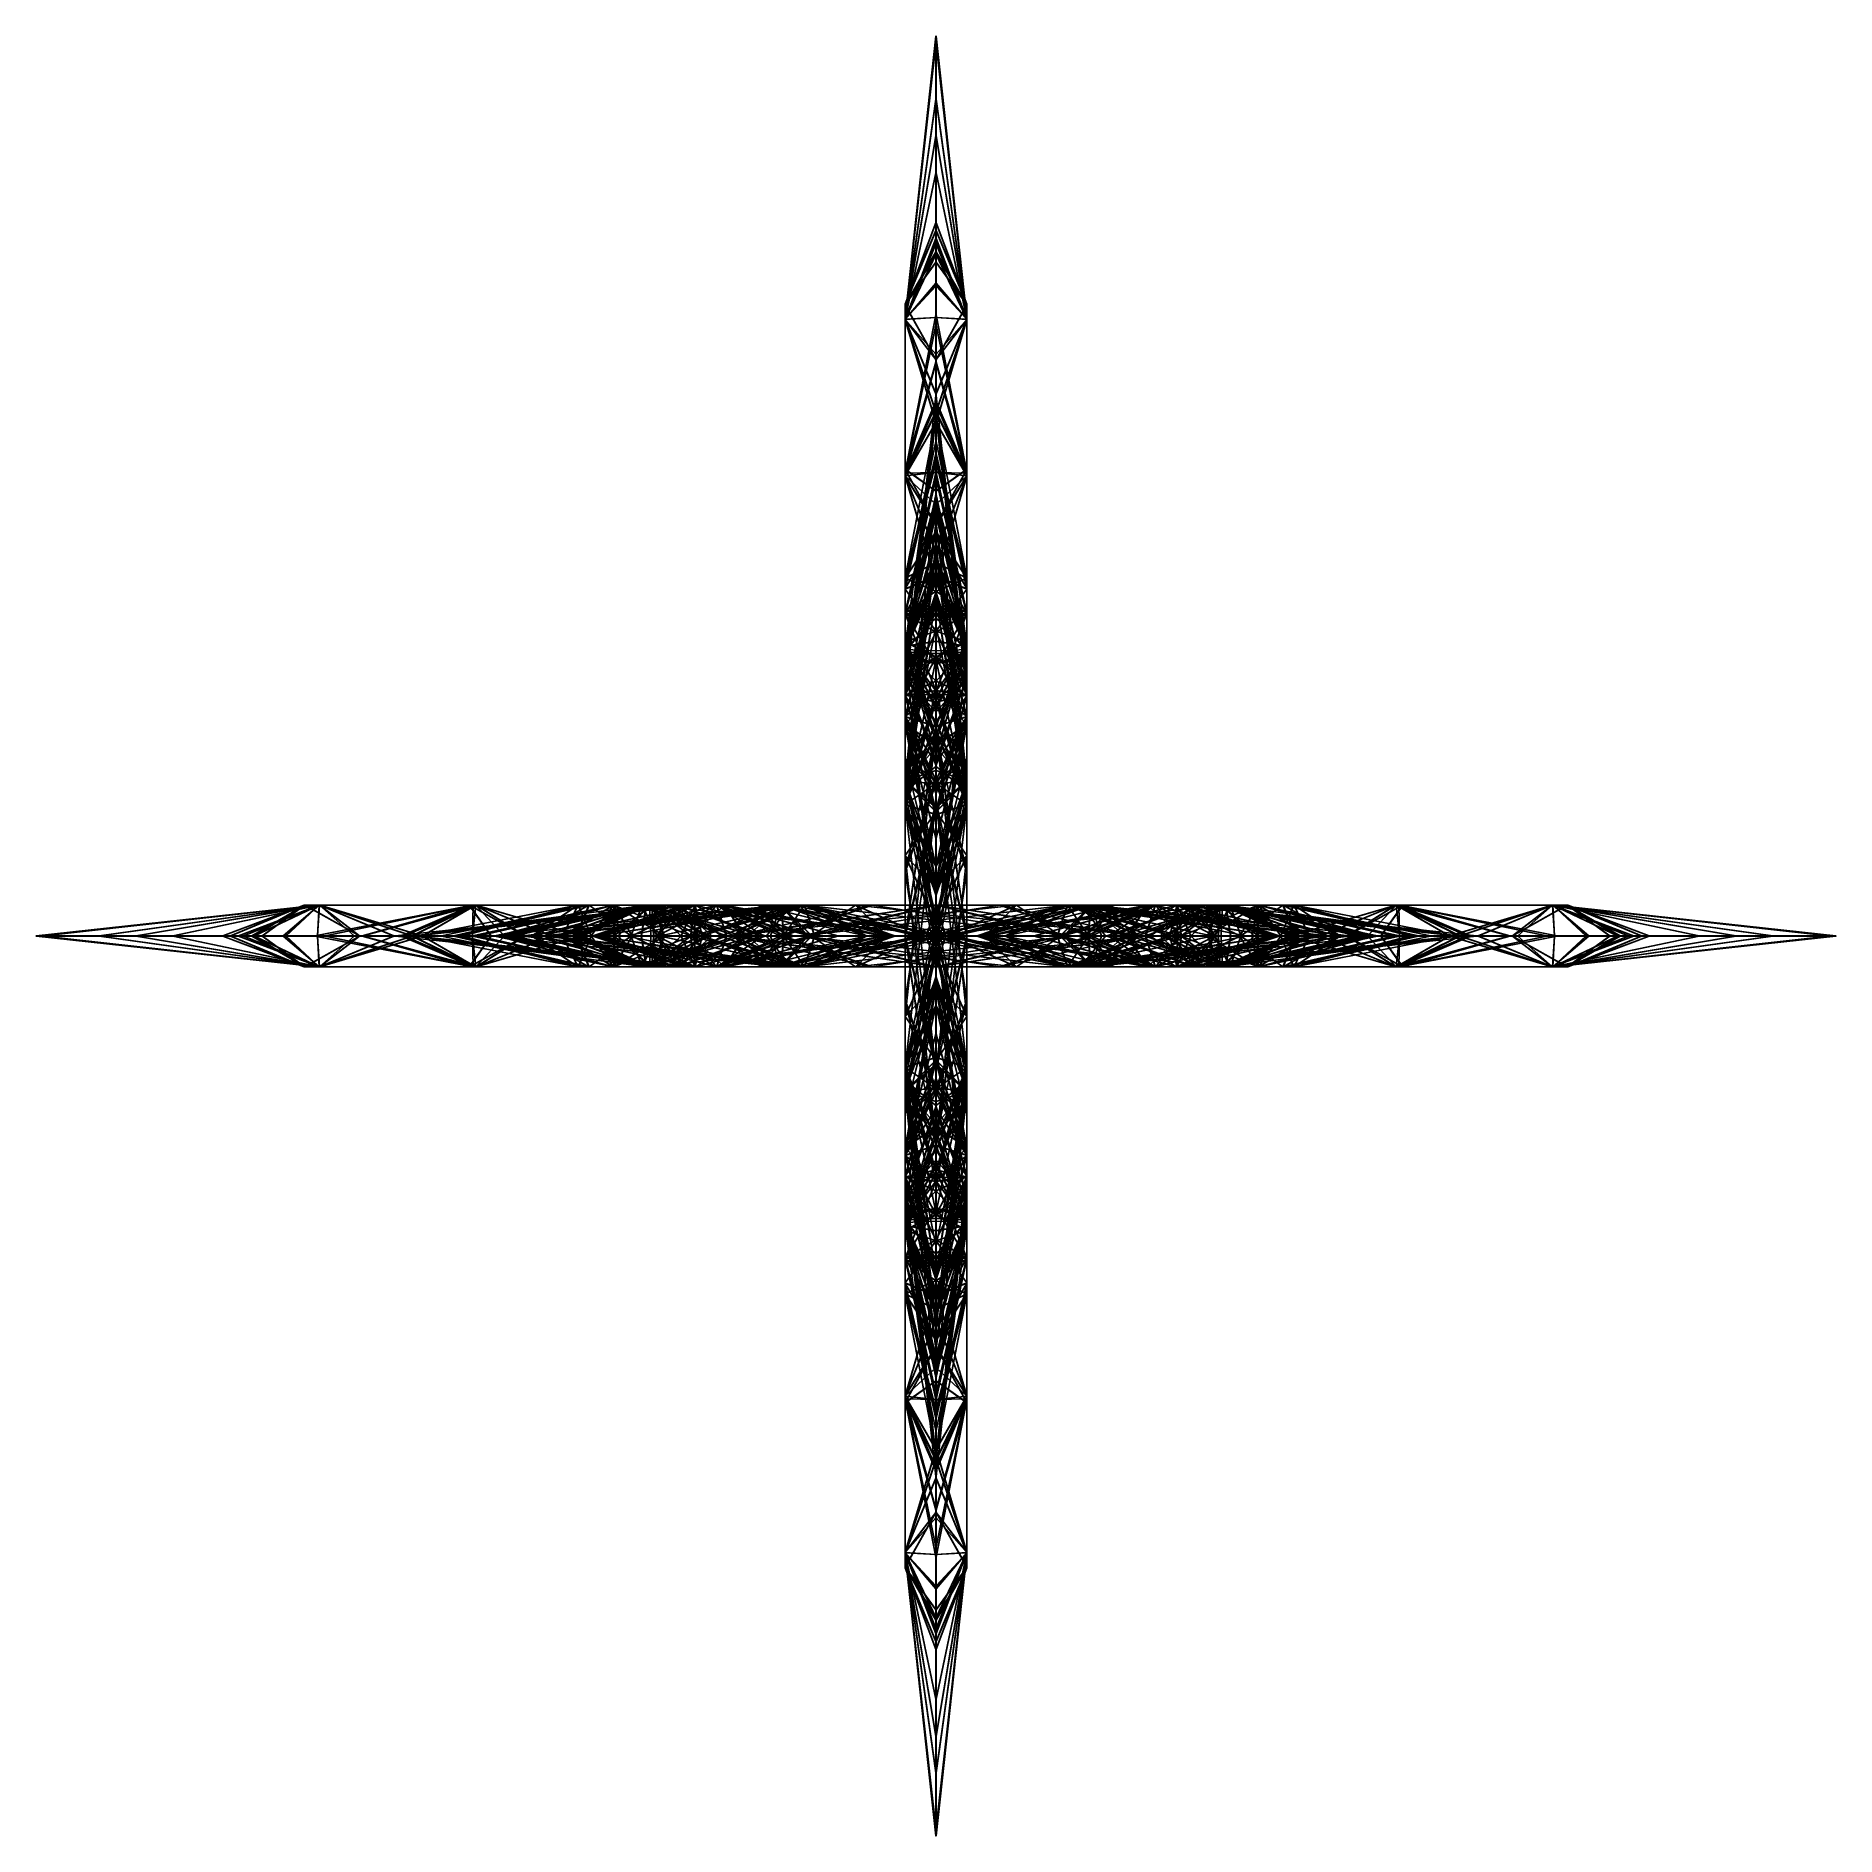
# Model space of a CAD drawing. Header units: metres. Extents: x -12.4 to 12.4, y -12.4 to 12.4.
import ezdxf

# ---------------------------------------------------------------- set-up
doc = ezdxf.new("R2010")
doc.units = ezdxf.units.M
doc.layers.add('Snowflake', color=7, linetype='CONTINUOUS')

msp = doc.modelspace()

# ---------------------------------------------------------------- linework, layer by layer
at = {"layer": 'Snowflake'}
for points in [[(-0.000138, 12.375521, 0.134867), (0.000001, 12.377561, 0.133814), (0.000001, 12.370847, 0.128527)], [(0.000001, 12.339592, 0.18444), (0.000001, 12.377561, 0.133814), (-0.000138, 12.375521, 0.134867)], [(0.000001, 12.370847, 0.128527), (0.000001, 12.377561, 0.133814), (0.000139, 12.375521, 0.134867)], [(0.000001, 12.124367, -0.11938), (0.000001, 12.377561, 0.133814), (0.000001, 12.370847, 0.128527)], [(0.000001, 12.377561, 0.133814), (0.000001, 12.339592, 0.18444), (0.000139, 12.339092, 0.183439)], [(0.000139, 12.339092, 0.183439), (0.000139, 12.375521, 0.134867), (0.000001, 12.377561, 0.133814)], [(0.000001, 12.377561, 0.133814), (0.000001, 12.124367, -0.11938), (0.000001, 12.123811, -0.118508)], [(0.000001, 12.123811, -0.118508), (0.000001, 12.370847, 0.128527), (0.000001, 12.377561, 0.133814)], [(0.000107, 12.374284, 0.133051), (-0.000353, 10.496964, -0.154645), (-0.424598, 8.489682, 0.223075)], [(0.000107, 12.374284, 0.133051), (-0.424598, 8.489682, 0.223075), (-0.408535, 8.636337, 0.221623)], [(-0.423807, 8.494968, 0.22544), (-0.000231, 12.26515, 0.279429), (-0.000138, 12.268559, 0.277483)], [(-0.000138, 12.268559, 0.277483), (-0.416576, 8.561911, 0.224403), (-0.423807, 8.494968, 0.22544)], [(-0.000231, 11.509309, 0.675346), (-0.000231, 12.26515, 0.279429), (-0.423807, 8.494968, 0.22544)], [(-0.416576, 8.561911, 0.224403), (-0.000138, 12.337571, 0.185467), (-0.000138, 12.339092, 0.183439)], [(-0.000138, 12.339092, 0.183439), (-0.408535, 8.636337, 0.221623), (-0.416576, 8.561911, 0.224403)], [(-0.000138, 12.268559, 0.277483), (-0.000138, 12.337571, 0.185467), (-0.416576, 8.561911, 0.224403)], [(-0.000138, 12.339092, 0.183439), (-0.000138, 12.375521, 0.134867), (-0.408535, 8.636337, 0.221623)], [(-0.408535, 8.636337, 0.221623), (-0.000138, 12.375521, 0.134867), (0.000107, 12.374284, 0.133051)], [(0.000107, 12.374284, 0.133051), (-0.000396, 11.726228, -0.263134), (-0.000353, 10.496964, -0.154645)], [(-0.000396, 11.726228, -0.263134), (0.000107, 12.374284, 0.133051), (0.000001, 12.370847, 0.128527)], [(0.000001, 12.370847, 0.128527), (0.000001, 11.735613, -0.259671), (-0.000396, 11.726228, -0.263134)], [(-0.000138, 12.268559, 0.277483), (-0.000231, 12.26515, 0.279429), (0.000232, 12.26515, 0.279429)], [(-0.000231, 12.26515, 0.279429), (-0.000231, 11.509309, 0.675346), (0.000232, 11.509309, 0.675346)], [(0.000232, 11.509309, 0.675346), (0.000232, 12.26515, 0.279429), (-0.000231, 12.26515, 0.279429)], [(0.000001, 12.370847, 0.128527), (0.000107, 12.374284, 0.133051), (-0.000138, 12.375521, 0.134867)], [(-0.000138, 12.375521, 0.134867), (-0.000138, 12.339092, 0.183439), (0.000001, 12.339592, 0.18444)], [(0.000001, 12.339592, 0.18444), (-0.000138, 12.339092, 0.183439), (0.000139, 12.339092, 0.183439)], [(-0.000138, 12.337571, 0.185467), (0.00014, 12.337571, 0.185467), (0.000139, 12.339092, 0.183439)], [(-0.000138, 12.339092, 0.183439), (-0.000138, 12.337571, 0.185467), (0.000139, 12.339092, 0.183439)], [(0.00014, 12.268559, 0.277483), (0.00014, 12.337571, 0.185467), (-0.000138, 12.337571, 0.185467)], [(-0.000138, 12.337571, 0.185467), (-0.000138, 12.268559, 0.277483), (0.00014, 12.268559, 0.277483)], [(0.000232, 12.26515, 0.279429), (0.00014, 12.268559, 0.277483), (-0.000138, 12.268559, 0.277483)], [(0.000139, 12.375521, 0.134867), (-0.000105, 12.374284, 0.133051), (0.000001, 12.370847, 0.128527)], [(0.424599, 8.489681, 0.223075), (-0.000105, 12.374284, 0.133051), (0.000139, 12.375521, 0.134867)], [(0.000354, 10.496964, -0.154645), (0.000397, 11.726228, -0.263134), (-0.000105, 12.374284, 0.133051)], [(0.000354, 10.496964, -0.154645), (-0.000105, 12.374284, 0.133051), (0.424599, 8.489681, 0.223075)], [(0.000001, 11.735613, -0.259671), (0.000001, 12.370847, 0.128527), (-0.000105, 12.374284, 0.133051)], [(-0.000105, 12.374284, 0.133051), (0.000397, 11.726228, -0.263134), (0.000001, 11.735613, -0.259671)], [(0.000001, 12.123811, -0.118508), (0.000001, 11.735613, -0.259671), (0.000001, 12.370847, 0.128527)], [(0.000001, 12.370847, 0.128527), (0.000001, 12.123811, -0.118508), (0.000001, 12.124367, -0.11938)], [(0.000139, 12.375521, 0.134867), (0.000139, 12.339092, 0.183439), (0.408536, 8.636337, 0.221623)], [(0.000139, 12.375521, 0.134867), (0.408536, 8.636337, 0.221623), (0.424599, 8.489681, 0.223075)], [(0.408536, 8.636337, 0.221623), (0.000139, 12.339092, 0.183439), (0.00014, 12.337571, 0.185467)], [(0.00014, 12.337571, 0.185467), (0.00014, 12.268559, 0.277483), (0.416577, 8.561911, 0.224403)], [(0.00014, 12.337571, 0.185467), (0.416577, 8.561911, 0.224403), (0.408536, 8.636337, 0.221623)], [(0.416577, 8.561911, 0.224403), (0.00014, 12.268559, 0.277483), (0.000232, 12.26515, 0.279429)], [(0.000232, 12.26515, 0.279429), (0.000232, 11.509309, 0.675346), (0.423807, 8.494968, 0.22544)], [(0.000232, 12.26515, 0.279429), (0.423807, 8.494968, 0.22544), (0.416577, 8.561911, 0.224403)], [(0.000001, 11.72649, -0.264063), (0.000001, 12.124367, -0.11938), (0.000001, 12.123811, -0.118508)], [(0.000001, 12.124367, -0.11938), (0.000001, 11.72649, -0.264063), (0.000001, 11.735613, -0.259671)], [(0.000001, 11.735613, -0.259671), (0.000001, 12.123811, -0.118508), (0.000001, 12.124367, -0.11938)], [(0.000001, 12.123811, -0.118508), (0.000001, 11.735613, -0.259671), (0.000001, 11.72649, -0.264063)], [(0.000001, 11.72649, -0.264063), (-0.000396, 11.726228, -0.263134), (0.000001, 11.735613, -0.259671)], [(-0.000374, 10.822379, -0.263125), (-0.000396, 11.726228, -0.263134), (0.000001, 11.72649, -0.264063)], [(-0.000396, 11.726228, -0.263134), (-0.000374, 10.822379, -0.263125), (-0.000353, 10.496964, -0.154645)], [(0.000001, 11.72649, -0.264063), (0, 10.822226, -0.264063), (-0.000374, 10.822379, -0.263125)], [(0, 10.822226, -0.264063), (0.000001, 11.72649, -0.264063), (0.000397, 11.726228, -0.263134)], [(0.000397, 11.726228, -0.263134), (0.000375, 10.822379, -0.263125), (0, 10.822226, -0.264063)], [(0.000001, 11.72649, -0.264063), (0.000001, 11.735613, -0.259671), (0.000397, 11.726228, -0.263134)], [(0.000354, 10.496964, -0.154645), (0.000375, 10.822379, -0.263125), (0.000397, 11.726228, -0.263134)], [(-0.000231, 11.509309, 0.675346), (-0.423807, 8.494968, 0.22544), (-0.414474, 8.552638, 0.235097)], [(-0.414474, 8.552638, 0.235097), (-0.001008, 11.495035, 0.674265), (-0.000231, 11.509309, 0.675346)], [(-0.001008, 11.003167, 0.603998), (-0.001008, 11.495035, 0.674265), (-0.414474, 8.552638, 0.235097)], [(0.000001, 11.509467, 0.676373), (0.001009, 11.495035, 0.674265), (-0.001008, 11.495035, 0.674265)], [(0.000001, 11.003078, 0.604032), (0.000001, 11.509467, 0.676373), (-0.001008, 11.495035, 0.674265)], [(0.000232, 11.509309, 0.675346), (-0.000231, 11.509309, 0.675346), (-0.001008, 11.495035, 0.674265)], [(0.001009, 11.495035, 0.674265), (0.000232, 11.509309, 0.675346), (-0.001008, 11.495035, 0.674265)], [(-0.001008, 11.495035, 0.674265), (-0.001008, 11.003167, 0.603998), (0.000001, 11.003078, 0.604032)], [(0.000001, 11.509467, 0.676373), (0.000001, 11.003078, 0.604032), (0.001009, 11.003167, 0.603998)], [(0.001009, 11.003167, 0.603998), (0.001009, 11.495035, 0.674265), (0.000001, 11.509467, 0.676373)], [(0.423807, 8.494968, 0.22544), (0.000232, 11.509309, 0.675346), (0.001009, 11.495035, 0.674265)], [(0.001009, 11.495035, 0.674265), (0.001009, 11.003167, 0.603998), (0.414475, 8.552638, 0.235097)], [(0.001009, 11.495035, 0.674265), (0.414475, 8.552638, 0.235097), (0.423807, 8.494968, 0.22544)], [(-0.42464, 8.482614, 0.225425), (-0.000611, 10.995742, 0.603751), (-0.001008, 11.003167, 0.603998)], [(-0.001008, 11.003167, 0.603998), (-0.414474, 8.552638, 0.235097), (-0.42464, 8.482614, 0.225425)], [(-0.000612, 8.978013, 0.747874), (-0.000611, 10.995742, 0.603751), (-0.42464, 8.482614, 0.225425)], [(-0.001008, 11.003167, 0.603998), (-0.000611, 10.995742, 0.603751), (0.000001, 10.978401, 0.606807)], [(0.000001, 10.978401, 0.606807), (0.000001, 11.003078, 0.604032), (-0.001008, 11.003167, 0.603998)], [(-0.000611, 10.995742, 0.603751), (-0.000612, 8.978013, 0.747874), (0, 9.005833, 0.747705)], [(0, 9.005833, 0.747705), (0.000001, 10.978401, 0.606807), (-0.000611, 10.995742, 0.603751)], [(0.000001, 11.003078, 0.604032), (0, 10.062643, 0.748714), (0, 10.062567, 0.747704)], [(0, 10.062567, 0.747704), (0.000001, 10.978401, 0.606807), (0.000001, 11.003078, 0.604032)], [(0, 10.062643, 0.748714), (0.000001, 11.003078, 0.604032), (0.000001, 10.978401, 0.606807)], [(0.000001, 10.978401, 0.606807), (0, 10.062567, 0.747704), (0, 9.005833, 0.747705)], [(0.000001, 10.978401, 0.606807), (0, 9.005833, 0.747705), (0.000612, 8.978013, 0.747874)], [(0.000001, 10.978401, 0.606807), (0, 10.062567, 0.747704), (0, 10.062643, 0.748714)], [(0.000001, 10.978401, 0.606807), (0.000612, 10.995742, 0.603751), (0.001009, 11.003167, 0.603998)], [(0.001009, 11.003167, 0.603998), (0.000001, 11.003078, 0.604032), (0.000001, 10.978401, 0.606807)], [(0.000612, 8.978013, 0.747874), (0.000612, 10.995742, 0.603751), (0.000001, 10.978401, 0.606807)], [(0.414475, 8.552638, 0.235097), (0.001009, 11.003167, 0.603998), (0.000612, 10.995742, 0.603751)], [(0.000612, 10.995742, 0.603751), (0.000612, 8.978013, 0.747874), (0.42464, 8.482613, 0.225425)], [(0.000612, 10.995742, 0.603751), (0.42464, 8.482613, 0.225425), (0.414475, 8.552638, 0.235097)], [(0, 10.822226, -0.264063), (0.000375, 10.822379, -0.263125), (-0.000374, 10.822379, -0.263125)], [(-0.000353, 10.496964, -0.154645), (-0.000374, 10.822379, -0.263125), (0.000375, 10.822379, -0.263125)], [(0.000375, 10.822379, -0.263125), (0.000354, 10.496964, -0.154645), (-0.000353, 10.496964, -0.154645)], [(-0.424598, 8.489682, 0.223075), (-0.000353, 10.496964, -0.154645), (-0.000562, 10.491281, -0.155403)], [(-0.000562, 10.491281, -0.155403), (-0.424072, 8.485039, 0.222457), (-0.424598, 8.489682, 0.223075)], [(-0.000562, 10.491281, -0.155403), (-0.000562, 9.375689, -0.299351), (-0.424072, 8.485039, 0.222457)], [(0.000563, 10.491281, -0.155403), (-0.000562, 10.491281, -0.155403), (-0.000353, 10.496964, -0.154645)], [(0.000563, 10.491281, -0.155403), (0.000563, 9.375689, -0.299351), (-0.000562, 9.375689, -0.299351)], [(-0.000562, 9.375689, -0.299351), (-0.000562, 10.491281, -0.155403), (0.000563, 10.491281, -0.155403)], [(-0.000353, 10.496964, -0.154645), (0.000354, 10.496964, -0.154645), (0.000563, 10.491281, -0.155403)], [(0.000354, 10.496964, -0.154645), (0.424599, 8.489681, 0.223075), (0.424072, 8.485039, 0.222457)], [(0.424072, 8.485039, 0.222457), (0.000563, 10.491281, -0.155403), (0.000354, 10.496964, -0.154645)], [(0.000563, 9.375689, -0.299351), (0.000563, 10.491281, -0.155403), (0.424072, 8.485039, 0.222457)], [(-0.424035, 8.682468, -0.502254), (-0.000636, 9.806738, -1.995315), (-0.000255, 9.808316, -2.000413)], [(-0.000255, 9.808316, -2.000413), (-0.421967, 8.688525, -0.513299), (-0.424035, 8.682468, -0.502254)], [(-0.000636, 9.410987, -0.95197), (-0.000636, 9.806738, -1.995315), (-0.424035, 8.682468, -0.502254)], [(-0.000238, 9.699206, -2.252464), (-0.000238, 9.267623, -2.252464), (-0.423493, 8.683213, -0.508153)], [(-0.000238, 9.699206, -2.252464), (-0.423493, 8.683213, -0.508153), (-0.421967, 8.688525, -0.513299)], [(-0.000255, 9.808316, -2.000413), (-0.000255, 9.700815, -2.251251), (-0.421967, 8.688525, -0.513299)], [(-0.421967, 8.688525, -0.513299), (-0.000255, 9.700815, -2.251251), (-0.000238, 9.699206, -2.252464)], [(0.000255, 9.808316, -2.000413), (-0.000255, 9.808316, -2.000413), (-0.000636, 9.806738, -1.995315)], [(-0.000636, 9.806738, -1.995315), (0.000637, 9.806738, -1.995315), (0.000255, 9.808316, -2.000413)], [(0.000637, 9.410987, -0.95197), (0.000637, 9.806738, -1.995315), (-0.000636, 9.806738, -1.995315)], [(-0.000636, 9.806738, -1.995315), (-0.000636, 9.410987, -0.95197), (0.000637, 9.410987, -0.95197)], [(-0.000255, 9.700815, -2.251251), (-0.000255, 9.808316, -2.000413), (0.000255, 9.808316, -2.000413)], [(0.000255, 9.808316, -2.000413), (0.000255, 9.700815, -2.251251), (-0.000255, 9.700815, -2.251251)], [(-0.000255, 9.700815, -2.251251), (0.000255, 9.700815, -2.251251), (0.000238, 9.699206, -2.252464)], [(-0.000238, 9.699206, -2.252464), (-0.000255, 9.700815, -2.251251), (0.000238, 9.699206, -2.252464)], [(0, 9.700937, -2.253445), (-0.000238, 9.699206, -2.252464), (0.000238, 9.699206, -2.252464)], [(0, 9.700937, -2.253445), (0, 9.266891, -2.253445), (-0.000238, 9.267623, -2.252464)], [(-0.000238, 9.267623, -2.252464), (-0.000238, 9.699206, -2.252464), (0, 9.700937, -2.253445)], [(0, 9.266891, -2.253445), (0, 9.700937, -2.253445), (0.000238, 9.699206, -2.252464)], [(0.000238, 9.699206, -2.252464), (0.000238, 9.267623, -2.252464), (0, 9.266891, -2.253445)], [(0.423494, 8.683213, -0.508153), (0.000238, 9.699206, -2.252464), (0.000255, 9.700815, -2.251251)], [(0.000238, 9.267623, -2.252464), (0.000238, 9.699206, -2.252464), (0.423494, 8.683213, -0.508153)], [(0.000255, 9.700815, -2.251251), (0.000255, 9.808316, -2.000413), (0.421968, 8.688525, -0.513299)], [(0.421968, 8.688525, -0.513299), (0.000255, 9.808316, -2.000413), (0.000637, 9.806738, -1.995315)], [(0.000255, 9.700815, -2.251251), (0.421968, 8.688525, -0.513299), (0.423494, 8.683213, -0.508153)], [(0.000637, 9.806738, -1.995315), (0.000637, 9.410987, -0.95197), (0.424035, 8.682468, -0.502254)], [(0.000637, 9.806738, -1.995315), (0.424035, 8.682468, -0.502254), (0.421968, 8.688525, -0.513299)], [(-0.000684, 9.589421, 1.974167), (-0.000685, 8.977197, 0.749716), (-0.424505, 8.482038, 0.785728)], [(-0.000684, 9.589421, 1.974167), (-0.424505, 8.482038, 0.785728), (-0.423891, 8.484727, 0.791183)], [(-0.424233, 8.681553, -0.499527), (-0.000521, 9.41061, -0.949576), (-0.000636, 9.410987, -0.95197)], [(-0.000636, 9.410987, -0.95197), (-0.424035, 8.682468, -0.502254), (-0.424233, 8.681553, -0.499527)], [(-0.000521, 9.374606, -0.301504), (-0.000521, 9.41061, -0.949576), (-0.424233, 8.681553, -0.499527)], [(-0.000331, 9.519446, 2.698713), (-0.000331, 9.591429, 1.978891), (-0.423891, 8.484727, 0.791183)], [(-0.423891, 8.484727, 0.791183), (-0.000331, 9.591429, 1.978891), (-0.000684, 9.589421, 1.974167)], [(-0.000331, 9.519446, 2.698713), (-0.423891, 8.484727, 0.791183), (-0.423735, 8.483472, 0.792965)], [(-0.423735, 8.483472, 0.792965), (-0.000305, 9.517875, 2.699909), (-0.000331, 9.519446, 2.698713)], [(-0.000305, 8.942193, 2.448049), (-0.000305, 9.517875, 2.699909), (-0.423735, 8.483472, 0.792965)], [(-0.000685, 8.977197, 0.749716), (-0.000684, 9.589421, 1.974167), (0.000685, 9.589421, 1.974167)], [(0.000685, 9.589421, 1.974167), (0.000685, 8.977197, 0.749716), (-0.000685, 8.977197, 0.749716)], [(0.000685, 9.589421, 1.974167), (-0.000684, 9.589421, 1.974167), (-0.000331, 9.591429, 1.978891)], [(0.000637, 9.410987, -0.95197), (-0.000636, 9.410987, -0.95197), (-0.000521, 9.41061, -0.949576)], [(-0.000521, 9.41061, -0.949576), (0.000522, 9.41061, -0.949576), (0.000637, 9.410987, -0.95197)], [(-0.000521, 9.41061, -0.949576), (-0.000521, 9.374606, -0.301504), (0.000522, 9.374606, -0.301504)], [(0.000522, 9.374606, -0.301504), (0.000522, 9.41061, -0.949576), (-0.000521, 9.41061, -0.949576)], [(-0.000331, 9.591429, 1.978891), (0.000332, 9.591429, 1.978891), (0.000685, 9.589421, 1.974167)], [(-0.000331, 9.591429, 1.978891), (-0.000331, 9.519446, 2.698713), (0.000332, 9.519446, 2.698713)], [(0.000332, 9.519446, 2.698713), (0.000332, 9.591429, 1.978891), (-0.000331, 9.591429, 1.978891)], [(0.000332, 9.519446, 2.698713), (-0.000331, 9.519446, 2.698713), (-0.000305, 9.517875, 2.699909)], [(-0.000305, 9.517875, 2.699909), (0.000306, 9.517875, 2.699909), (0.000332, 9.519446, 2.698713)], [(0.000306, 8.942193, 2.448049), (0.000306, 9.517875, 2.699909), (-0.000305, 9.517875, 2.699909)], [(-0.000305, 9.517875, 2.699909), (-0.000305, 8.942193, 2.448049), (0.000306, 8.942193, 2.448049)], [(0.423892, 8.484727, 0.791183), (0.000332, 9.519446, 2.698713), (0.000306, 9.517875, 2.699909)], [(0.000306, 9.517875, 2.699909), (0.000306, 8.942193, 2.448049), (0.423736, 8.483472, 0.792965)], [(0.000306, 9.517875, 2.699909), (0.423736, 8.483472, 0.792965), (0.423892, 8.484727, 0.791183)], [(0.000332, 9.591429, 1.978891), (0.000332, 9.519446, 2.698713), (0.423892, 8.484727, 0.791183)], [(0.000332, 9.591429, 1.978891), (0.423892, 8.484727, 0.791183), (0.424506, 8.482038, 0.785728)], [(0.424506, 8.482038, 0.785728), (0.000685, 9.589421, 1.974167), (0.000332, 9.591429, 1.978891)], [(0.424035, 8.682468, -0.502254), (0.000637, 9.410987, -0.95197), (0.000522, 9.41061, -0.949576)], [(0.000522, 9.41061, -0.949576), (0.000522, 9.374606, -0.301504), (0.424234, 8.681553, -0.499527)], [(0.000522, 9.41061, -0.949576), (0.424234, 8.681553, -0.499527), (0.424035, 8.682468, -0.502254)], [(0.000685, 8.977197, 0.749716), (0.000685, 9.589421, 1.974167), (0.424506, 8.482038, 0.785728)], [(-0.42516, 8.679711, -0.49796), (-0.001337, 9.372946, -0.299885), (-0.000521, 9.374606, -0.301504)], [(-0.000521, 9.374606, -0.301504), (-0.424233, 8.681553, -0.499527), (-0.42516, 8.679711, -0.49796)], [(-0.42516, 8.481638, 0.222309), (-0.001337, 9.372946, -0.299885), (-0.42516, 8.679711, -0.49796)], [(-0.001337, 9.372946, -0.299885), (-0.42516, 8.481638, 0.222309), (-0.424072, 8.485039, 0.222457)], [(-0.000661, 9.264332, -2.248275), (-0.000661, 7.930519, -0.26558), (-0.424902, 8.678559, -0.499899)], [(-0.000661, 9.264332, -2.248275), (-0.424902, 8.678559, -0.499899), (-0.423493, 8.683213, -0.508153)], [(-0.424072, 8.485039, 0.222457), (-0.000562, 9.375689, -0.299351), (-0.001337, 9.372946, -0.299885)], [(-0.423493, 8.683213, -0.508153), (-0.000238, 9.267623, -2.252464), (-0.000661, 9.264332, -2.248275)], [(-0.001337, 9.372946, -0.299885), (-0.000562, 9.375689, -0.299351), (0.000522, 9.374606, -0.301504)], [(-0.000521, 9.374606, -0.301504), (-0.001337, 9.372946, -0.299885), (0.000522, 9.374606, -0.301504)], [(0, 9.122722, -2.040949), (-0.000661, 9.264332, -2.248275), (-0.000238, 9.267623, -2.252464)], [(-0.000661, 7.930519, -0.26558), (-0.000661, 9.264332, -2.248275), (0, 9.122722, -2.040949)], [(-0.000562, 9.375689, -0.299351), (0.000563, 9.375689, -0.299351), (0.000522, 9.374606, -0.301504)], [(-0.000238, 9.267623, -2.252464), (0, 9.266891, -2.253445), (0, 9.122722, -2.040949)], [(0.000238, 9.267623, -2.252464), (0.000661, 9.264332, -2.248275), (0, 9.122722, -2.040949)], [(0, 9.122722, -2.040949), (0, 9.266891, -2.253445), (0.000238, 9.267623, -2.252464)], [(0, 8.796672, -1.566204), (0, 9.266891, -2.253445), (0, 9.122722, -2.040949)], [(0, 9.266891, -2.253445), (0, 8.796672, -1.566204), (0, 8.797508, -1.565639)], [(0, 8.797508, -1.565639), (0, 9.122722, -2.040949), (0, 9.266891, -2.253445)], [(0, 8.197115, -0.665048), (0, 9.122722, -2.040949), (0.000661, 9.264332, -2.248275)], [(0.000661, 9.264332, -2.248275), (0.000661, 7.930519, -0.26558), (0, 8.197115, -0.665048)], [(0.000238, 9.267623, -2.252464), (0.423494, 8.683213, -0.508153), (0.424903, 8.678559, -0.499899)], [(0.424903, 8.678559, -0.499899), (0.000661, 9.264332, -2.248275), (0.000238, 9.267623, -2.252464)], [(0.000563, 9.375689, -0.299351), (0.001338, 9.372946, -0.299885), (0.000522, 9.374606, -0.301504)], [(0.424234, 8.681553, -0.499527), (0.000522, 9.374606, -0.301504), (0.001338, 9.372946, -0.299885)], [(0.000563, 9.375689, -0.299351), (0.424072, 8.485039, 0.222457), (0.425161, 8.481638, 0.222309)], [(0.425161, 8.481638, 0.222309), (0.001338, 9.372946, -0.299885), (0.000563, 9.375689, -0.299351)], [(0.000661, 7.930519, -0.26558), (0.000661, 9.264332, -2.248275), (0.424903, 8.678559, -0.499899)], [(0.001338, 9.372946, -0.299885), (0.425161, 8.481638, 0.222309), (0.425161, 8.679711, -0.49796)], [(0.001338, 9.372946, -0.299885), (0.425161, 8.679711, -0.49796), (0.424234, 8.681553, -0.499527)], [(-0.425015, 8.480971, 0.226342), (-0.00175, 8.975481, 0.747852), (-0.000612, 8.978013, 0.747874)], [(-0.000612, 8.978013, 0.747874), (-0.42464, 8.482614, 0.225425), (-0.425015, 8.480971, 0.226342)], [(-0.425015, 8.480971, 0.783817), (-0.00175, 8.975481, 0.747852), (-0.425015, 8.480971, 0.226342)], [(-0.00175, 8.975481, 0.747852), (-0.425015, 8.480971, 0.783817), (-0.424505, 8.482038, 0.785728)], [(-0.424505, 8.482038, 0.785728), (-0.000685, 8.977197, 0.749716), (-0.00175, 8.975481, 0.747852)], [(-0.000305, 8.942193, 2.448049), (-0.423735, 8.483472, 0.792965), (-0.423536, 8.481039, 0.790026)], [(-0.423536, 8.481039, 0.790026), (-0.000844, 8.93896, 2.442225), (-0.000305, 8.942193, 2.448049)], [(-0.000844, 8.507953, 1.508374), (-0.000844, 8.93896, 2.442225), (-0.423536, 8.481039, 0.790026)], [(-0.000612, 8.978013, 0.747874), (-0.00175, 8.975481, 0.747852), (-0.000685, 8.977197, 0.749716)], [(-0.000305, 8.942193, 2.448049), (-0.000844, 8.93896, 2.442225), (0.000845, 8.93896, 2.442225)], [(0.000845, 8.507953, 1.508374), (0.000845, 8.93896, 2.442225), (-0.000844, 8.93896, 2.442225)], [(-0.000844, 8.93896, 2.442225), (-0.000844, 8.507953, 1.508374), (0.000845, 8.507953, 1.508374)], [(0, 9.005833, 0.747705), (-0.000612, 8.978013, 0.747874), (-0.000685, 8.977197, 0.749716)], [(0.000612, 8.978013, 0.747874), (0, 9.005833, 0.747705), (-0.000685, 8.977197, 0.749716)], [(0.00175, 8.975481, 0.747852), (0.000612, 8.978013, 0.747874), (-0.000685, 8.977197, 0.749716)], [(0.000685, 8.977197, 0.749716), (0.00175, 8.975481, 0.747852), (-0.000685, 8.977197, 0.749716)], [(0, 9.122722, -2.040949), (0, 8.197115, -0.665048), (-0.000661, 7.930519, -0.26558)], [(0.000845, 8.93896, 2.442225), (0.000306, 8.942193, 2.448049), (-0.000305, 8.942193, 2.448049)], [(0, 8.797508, -1.565639), (0, 8.197115, -0.665048), (0, 9.122722, -2.040949)], [(0, 9.122722, -2.040949), (0, 8.797508, -1.565639), (0, 8.796672, -1.566204)], [(0.423736, 8.483472, 0.792965), (0.000306, 8.942193, 2.448049), (0.000845, 8.93896, 2.442225)], [(0.42464, 8.482613, 0.225425), (0.000612, 8.978013, 0.747874), (0.00175, 8.975481, 0.747852)], [(0.000685, 8.977197, 0.749716), (0.424506, 8.482038, 0.785728), (0.425016, 8.480971, 0.783816)], [(0.425016, 8.480971, 0.783816), (0.00175, 8.975481, 0.747852), (0.000685, 8.977197, 0.749716)], [(0.000845, 8.93896, 2.442225), (0.000845, 8.507953, 1.508374), (0.423537, 8.481039, 0.790026)], [(0.000845, 8.93896, 2.442225), (0.423537, 8.481039, 0.790026), (0.423736, 8.483472, 0.792965)], [(0.00175, 8.975481, 0.747852), (0.425016, 8.480971, 0.783816), (0.425016, 8.480971, 0.226342)], [(0.00175, 8.975481, 0.747852), (0.425016, 8.480971, 0.226342), (0.42464, 8.482613, 0.225425)], [(-0.421967, 8.688525, -0.513299), (-0.423493, 8.683213, -0.508153), (-0.42516, 8.679711, -0.49796)], [(-0.424035, 8.682468, -0.502254), (-0.421967, 8.688525, -0.513299), (-0.42516, 8.679711, -0.49796)], [(-0.423493, 8.683213, -0.508153), (-0.424902, 8.678559, -0.499899), (-0.42516, 8.679711, -0.49796)], [(-0.424233, 8.681553, -0.499527), (-0.424035, 8.682468, -0.502254), (-0.42516, 8.679711, -0.49796)], [(-0.424902, 8.678559, -0.499899), (-0.425126, 8.677874, -0.497764), (-0.42516, 8.679711, -0.49796)], [(-0.42516, 8.481638, 0.222309), (-0.42516, 8.679711, -0.49796), (-0.425126, 8.677874, -0.497764)], [(-0.425126, 8.677874, -0.497764), (-0.425125, 8.479785, 0.222559), (-0.42516, 8.481638, 0.222309)], [(-0.001271, 7.930515, -0.263657), (-0.425126, 8.677874, -0.497764), (-0.424902, 8.678559, -0.499899)], [(-0.425126, 8.677874, -0.497764), (-0.001271, 7.930515, -0.263657), (-0.425125, 8.479785, 0.222559)], [(-0.424902, 8.678559, -0.499899), (-0.000661, 7.930519, -0.26558), (-0.001271, 7.930515, -0.263657)], [(0.000661, 7.930519, -0.26558), (0.424903, 8.678559, -0.499899), (0.425126, 8.677874, -0.497764)], [(0.425126, 8.677874, -0.497764), (0.001271, 7.930515, -0.263657), (0.000661, 7.930519, -0.26558)], [(0.001271, 7.930515, -0.263657), (0.425126, 8.677874, -0.497764), (0.425126, 8.479785, 0.222559)], [(0.421968, 8.688525, -0.513299), (0.424035, 8.682468, -0.502254), (0.424234, 8.681553, -0.499527)], [(0.423494, 8.683213, -0.508153), (0.421968, 8.688525, -0.513299), (0.424234, 8.681553, -0.499527)], [(0.424903, 8.678559, -0.499899), (0.423494, 8.683213, -0.508153), (0.424234, 8.681553, -0.499527)], [(0.425126, 8.677874, -0.497764), (0.424903, 8.678559, -0.499899), (0.424234, 8.681553, -0.499527)], [(0.425161, 8.679711, -0.49796), (0.425126, 8.677874, -0.497764), (0.424234, 8.681553, -0.499527)], [(0.425161, 8.679711, -0.49796), (0.425161, 8.481638, 0.222309), (0.425126, 8.479785, 0.222559)], [(0.425126, 8.479785, 0.222559), (0.425126, 8.677874, -0.497764), (0.425161, 8.679711, -0.49796)], [(-0.424072, 8.485039, 0.222457), (-0.42516, 8.481638, 0.222309), (-0.425061, 8.47591, 0.224935)], [(-0.42516, 8.481638, 0.222309), (-0.425125, 8.479785, 0.222559), (-0.425061, 8.47591, 0.224935)], [(-0.425125, 8.479785, 0.222559), (-0.42358, 8.476167, 0.22184), (-0.425061, 8.47591, 0.224935)], [(-0.000663, 7.928112, -0.263301), (-0.42358, 8.476167, 0.22184), (-0.425125, 8.479785, 0.222559)], [(-0.425125, 8.479785, 0.222559), (-0.001271, 7.930515, -0.263657), (-0.000663, 7.928112, -0.263301)], [(-0.408535, 8.636337, 0.221623), (-0.424598, 8.489682, 0.223075), (-0.425061, 8.47591, 0.224935)], [(-0.416576, 8.561911, 0.224403), (-0.408535, 8.636337, 0.221623), (-0.425061, 8.47591, 0.224935)], [(-0.423807, 8.494968, 0.22544), (-0.416576, 8.561911, 0.224403), (-0.425061, 8.47591, 0.224935)], [(-0.414474, 8.552638, 0.235097), (-0.423807, 8.494968, 0.22544), (-0.425061, 8.47591, 0.224935)], [(-0.42464, 8.482614, 0.225425), (-0.414474, 8.552638, 0.235097), (-0.425061, 8.47591, 0.224935)], [(-0.424598, 8.489682, 0.223075), (-0.424072, 8.485039, 0.222457), (-0.425061, 8.47591, 0.224935)], [(-0.425015, 8.480971, 0.226342), (-0.42464, 8.482614, 0.225425), (-0.425061, 8.47591, 0.224935)], [(-0.425001, 8.479449, 0.226655), (-0.425015, 8.480971, 0.226342), (-0.425061, 8.47591, 0.224935)], [(-0.42377, 8.477028, 0.226792), (-0.425001, 8.479449, 0.226655), (-0.425061, 8.47591, 0.224935)], [(-0.420511, 8.465716, 0.230351), (-0.42377, 8.477028, 0.226792), (-0.425061, 8.47591, 0.224935)], [(-0.42358, 8.476167, 0.22184), (-0.424983, 8.475826, 0.223391), (-0.425061, 8.47591, 0.224935)], [(-0.425061, 6.330577, 0.170851), (-0.000737, 7.060687, 0.747749), (-0.425061, 8.47591, 0.224935)], [(-0.425061, 6.330577, 0.170851), (-0.425061, 8.47591, 0.224935), (-0.424983, 8.475826, 0.223391)], [(-0.425061, 8.47591, 0.224935), (-0.000737, 7.060687, 0.747749), (-0.000741, 7.065682, 0.747553)], [(-0.000741, 7.065682, 0.747553), (-0.420511, 8.465716, 0.230351), (-0.425061, 8.47591, 0.224935)], [(-0.424983, 8.475826, 0.223391), (-0.424983, 6.3312, 0.169325), (-0.425061, 6.330577, 0.170851)], [(-0.424505, 8.482038, 0.785728), (-0.425015, 8.480971, 0.783817), (-0.423536, 8.481039, 0.790026)], [(-0.425015, 8.480971, 0.783817), (-0.425001, 8.479449, 0.783981), (-0.423536, 8.481039, 0.790026)], [(-0.425001, 8.479449, 0.226655), (-0.425001, 8.479449, 0.783981), (-0.425015, 8.480971, 0.783817)], [(-0.425015, 8.480971, 0.783817), (-0.425015, 8.480971, 0.226342), (-0.425001, 8.479449, 0.226655)], [(-0.425001, 8.479449, 0.783981), (-0.424382, 8.479418, 0.78596), (-0.423536, 8.481039, 0.790026)], [(-0.425001, 8.479449, 0.226655), (-0.001848, 8.003, 0.855896), (-0.425001, 8.479449, 0.783981)], [(-0.001848, 8.003, 0.855896), (-0.425001, 8.479449, 0.226655), (-0.42377, 8.477028, 0.226792)], [(-0.425001, 8.479449, 0.783981), (-0.001848, 8.003, 0.855896), (-0.000716, 8.002392, 0.857961)], [(-0.000716, 8.002392, 0.857961), (-0.424382, 8.479418, 0.78596), (-0.425001, 8.479449, 0.783981)], [(-0.000799, 7.205246, -0.263204), (-0.424983, 8.475826, 0.223391), (-0.42358, 8.476167, 0.22184)], [(-0.424983, 8.475826, 0.223391), (-0.000799, 7.205246, -0.263204), (-0.424983, 6.3312, 0.169325)], [(-0.423891, 8.484727, 0.791183), (-0.424505, 8.482038, 0.785728), (-0.423536, 8.481039, 0.790026)], [(-0.424382, 8.479418, 0.78596), (-0.000716, 8.506393, 1.505964), (-0.000844, 8.507953, 1.508374)], [(-0.000844, 8.507953, 1.508374), (-0.423536, 8.481039, 0.790026), (-0.424382, 8.479418, 0.78596)], [(-0.000716, 8.002392, 0.857961), (-0.000716, 8.506393, 1.505964), (-0.424382, 8.479418, 0.78596)], [(-0.000135, 8.542343, -3.374876), (-0.422979, 6.377565, -0.338764), (-0.424201, 6.368742, -0.323402)], [(-0.424201, 6.368742, -0.323402), (-0.000705, 8.536854, -3.364191), (-0.000135, 8.542343, -3.374876)], [(-0.000705, 8.536854, -3.364191), (-0.424201, 6.368742, -0.323402), (-0.000705, 7.349327, -1.20505)], [(-0.423735, 8.483472, 0.792965), (-0.423891, 8.484727, 0.791183), (-0.423536, 8.481039, 0.790026)], [(-0.000506, 7.460964, 0.712334), (-0.000506, 8.000454, 0.856198), (-0.42377, 8.477028, 0.226792)], [(-0.42377, 8.477028, 0.226792), (-0.000506, 8.000454, 0.856198), (-0.001848, 8.003, 0.855896)], [(-0.000506, 7.460964, 0.712334), (-0.42377, 8.477028, 0.226792), (-0.420511, 8.465716, 0.230351)], [(-0.000663, 7.928112, -0.263301), (-0.000663, 7.209383, -0.263301), (-0.42358, 8.476167, 0.22184)], [(-0.42358, 8.476167, 0.22184), (-0.000663, 7.209383, -0.263301), (-0.000799, 7.205246, -0.263204)], [(-0.000135, 8.398622, -3.73418), (-0.422979, 6.377565, -0.338764), (-0.000135, 8.542343, -3.374876)], [(-0.000741, 7.065682, 0.747553), (-0.000741, 7.458042, 0.711884), (-0.420511, 8.465716, 0.230351)], [(-0.420511, 8.465716, 0.230351), (-0.000741, 7.458042, 0.711884), (-0.000506, 7.460964, 0.712334)], [(0.000845, 8.507953, 1.508374), (-0.000844, 8.507953, 1.508374), (-0.000716, 8.506393, 1.505964)], [(-0.000716, 8.506393, 1.505964), (0.000717, 8.506393, 1.505964), (0.000845, 8.507953, 1.508374)], [(0.000717, 8.002392, 0.857961), (0.000717, 8.506393, 1.505964), (-0.000716, 8.506393, 1.505964)], [(-0.000716, 8.506393, 1.505964), (-0.000716, 8.002392, 0.857961), (0.000717, 8.002392, 0.857961)], [(-0.000135, 8.542343, -3.374876), (-0.000705, 8.536854, -3.364191), (0, 8.526034, -3.340923)], [(0, 7.37143, -1.241643), (0, 8.526034, -3.340923), (-0.000705, 8.536854, -3.364191)], [(-0.000705, 8.536854, -3.364191), (-0.000705, 7.349327, -1.20505), (0, 7.37143, -1.241643)], [(0, 8.526034, -3.340923), (0, 8.543478, -3.374733), (-0.000135, 8.542343, -3.374876)], [(0, 8.543478, -3.374733), (0, 8.398795, -3.736439), (-0.000135, 8.398622, -3.73418)], [(-0.000135, 8.398622, -3.73418), (-0.000135, 8.542343, -3.374876), (0, 8.543478, -3.374733)], [(0.000135, 8.542343, -3.374876), (0, 8.543478, -3.374733), (0, 8.526034, -3.340923)], [(0, 8.543478, -3.374733), (0, 8.037089, -2.325786), (0, 8.036202, -2.326271)], [(0, 8.036202, -2.326271), (0, 8.526034, -3.340923), (0, 8.543478, -3.374733)], [(0, 8.398795, -3.736439), (0, 8.543478, -3.374733), (0.000135, 8.542343, -3.374876)], [(0, 8.037089, -2.325786), (0, 8.543478, -3.374733), (0, 8.526034, -3.340923)], [(0, 8.526034, -3.340923), (0.000705, 8.536854, -3.364191), (0.000135, 8.542343, -3.374876)], [(0.000135, 8.542343, -3.374876), (0.000135, 8.398622, -3.73418), (0, 8.398795, -3.736439)], [(0.000705, 7.349327, -1.20505), (0.000705, 8.536854, -3.364191), (0, 8.526034, -3.340923)], [(0, 8.526034, -3.340923), (0, 8.036202, -2.326271), (0, 7.37143, -1.241643)], [(0, 8.526034, -3.340923), (0, 7.37143, -1.241643), (0.000705, 7.349327, -1.20505)], [(0, 8.526034, -3.340923), (0, 8.036202, -2.326271), (0, 8.037089, -2.325786)], [(0.42298, 6.377565, -0.338764), (0.000135, 8.398622, -3.73418), (0.000135, 8.542343, -3.374876)], [(0.42298, 6.377565, -0.338764), (0.000135, 8.542343, -3.374876), (0.000705, 8.536854, -3.364191)], [(0.000506, 8.000454, 0.856198), (0.423771, 8.477028, 0.226792), (0.425002, 8.479449, 0.226655)], [(0.425002, 8.479449, 0.226655), (0.001849, 8.003, 0.855896), (0.000506, 8.000454, 0.856198)], [(0.000506, 8.000454, 0.856198), (0.000506, 7.460964, 0.712334), (0.423771, 8.477028, 0.226792)], [(0.423771, 8.477028, 0.226792), (0.000506, 7.460964, 0.712334), (0.000742, 7.458042, 0.711884)], [(0.000664, 7.209383, -0.263301), (0.000664, 7.928112, -0.263301), (0.423581, 8.476167, 0.22184)], [(0.423581, 8.476167, 0.22184), (0.000664, 7.928112, -0.263301), (0.001271, 7.930515, -0.263657)], [(0.000664, 7.209383, -0.263301), (0.423581, 8.476167, 0.22184), (0.424984, 8.475826, 0.223391)], [(0.424984, 8.475826, 0.223391), (0.0008, 7.205246, -0.263204), (0.000664, 7.209383, -0.263301)], [(0.424201, 6.368742, -0.323402), (0.000705, 8.536854, -3.364191), (0.000705, 7.349327, -1.20505)], [(0.000705, 8.536854, -3.364191), (0.424201, 6.368742, -0.323402), (0.42298, 6.377565, -0.338764)], [(0.423537, 8.481039, 0.790026), (0.000845, 8.507953, 1.508374), (0.000717, 8.506393, 1.505964)], [(0.000717, 8.506393, 1.505964), (0.000717, 8.002392, 0.857961), (0.424383, 8.479418, 0.78596)], [(0.000717, 8.506393, 1.505964), (0.424383, 8.479418, 0.78596), (0.423537, 8.481039, 0.790026)], [(0.424383, 8.479418, 0.78596), (0.000717, 8.002392, 0.857961), (0.001849, 8.003, 0.855896)], [(0.000738, 7.060687, 0.747749), (0.425062, 6.330577, 0.170851), (0.425062, 8.47591, 0.224935)], [(0.000738, 7.060687, 0.747749), (0.425062, 8.47591, 0.224935), (0.420511, 8.465716, 0.230351)], [(0.420511, 8.465716, 0.230351), (0.000742, 7.065682, 0.747553), (0.000738, 7.060687, 0.747749)], [(0.000742, 7.458042, 0.711884), (0.420511, 8.465716, 0.230351), (0.423771, 8.477028, 0.226792)], [(0.000742, 7.458042, 0.711884), (0.000742, 7.065682, 0.747553), (0.420511, 8.465716, 0.230351)], [(0.0008, 7.205246, -0.263204), (0.424984, 8.475826, 0.223391), (0.424984, 6.3312, 0.169325)], [(0.001271, 7.930515, -0.263657), (0.425126, 8.479785, 0.222559), (0.423581, 8.476167, 0.22184)], [(0.001849, 8.003, 0.855896), (0.425002, 8.479449, 0.226655), (0.425002, 8.479449, 0.783981)], [(0.001849, 8.003, 0.855896), (0.425002, 8.479449, 0.783981), (0.424383, 8.479418, 0.78596)], [(0.408536, 8.636337, 0.221623), (0.416577, 8.561911, 0.224403), (0.420511, 8.465716, 0.230351)], [(0.424599, 8.489681, 0.223075), (0.408536, 8.636337, 0.221623), (0.420511, 8.465716, 0.230351)], [(0.414475, 8.552638, 0.235097), (0.42464, 8.482613, 0.225425), (0.420511, 8.465716, 0.230351)], [(0.423807, 8.494968, 0.22544), (0.414475, 8.552638, 0.235097), (0.420511, 8.465716, 0.230351)], [(0.416577, 8.561911, 0.224403), (0.423807, 8.494968, 0.22544), (0.420511, 8.465716, 0.230351)], [(0.424072, 8.485039, 0.222457), (0.424599, 8.489681, 0.223075), (0.420511, 8.465716, 0.230351)], [(0.425161, 8.481638, 0.222309), (0.424072, 8.485039, 0.222457), (0.420511, 8.465716, 0.230351)], [(0.42464, 8.482613, 0.225425), (0.425016, 8.480971, 0.226342), (0.420511, 8.465716, 0.230351)], [(0.425126, 8.479785, 0.222559), (0.425161, 8.481638, 0.222309), (0.420511, 8.465716, 0.230351)], [(0.425016, 8.480971, 0.226342), (0.425002, 8.479449, 0.226655), (0.420511, 8.465716, 0.230351)], [(0.423581, 8.476167, 0.22184), (0.425126, 8.479785, 0.222559), (0.420511, 8.465716, 0.230351)], [(0.425002, 8.479449, 0.226655), (0.423771, 8.477028, 0.226792), (0.420511, 8.465716, 0.230351)], [(0.424984, 8.475826, 0.223391), (0.423581, 8.476167, 0.22184), (0.420511, 8.465716, 0.230351)], [(0.425062, 8.47591, 0.224935), (0.424984, 8.475826, 0.223391), (0.420511, 8.465716, 0.230351)], [(0.423537, 8.481039, 0.790026), (0.424383, 8.479418, 0.78596), (0.423736, 8.483472, 0.792965)], [(0.424506, 8.482038, 0.785728), (0.423892, 8.484727, 0.791183), (0.423736, 8.483472, 0.792965)], [(0.425016, 8.480971, 0.783816), (0.424506, 8.482038, 0.785728), (0.423736, 8.483472, 0.792965)], [(0.425002, 8.479449, 0.783981), (0.425016, 8.480971, 0.783816), (0.423736, 8.483472, 0.792965)], [(0.424383, 8.479418, 0.78596), (0.425002, 8.479449, 0.783981), (0.423736, 8.483472, 0.792965)], [(0.425062, 8.47591, 0.224935), (0.425062, 6.330577, 0.170851), (0.424984, 6.3312, 0.169325)], [(0.424984, 6.3312, 0.169325), (0.424984, 8.475826, 0.223391), (0.425062, 8.47591, 0.224935)], [(0.425002, 8.479449, 0.783981), (0.425002, 8.479449, 0.226655), (0.425016, 8.480971, 0.226342)], [(0.425016, 8.480971, 0.226342), (0.425016, 8.480971, 0.783816), (0.425002, 8.479449, 0.783981)], [(-0.000125, 8.397027, -3.735438), (-0.000125, 7.893064, -3.735438), (-0.423758, 6.372201, -0.333691)], [(-0.000125, 8.397027, -3.735438), (-0.423758, 6.372201, -0.333691), (-0.422979, 6.377565, -0.338764)], [(-0.422979, 6.377565, -0.338764), (-0.000135, 8.398622, -3.73418), (-0.000125, 8.397027, -3.735438)], [(-0.001271, 7.930515, -0.263657), (-0.000661, 7.930519, -0.26558), (0, 8.197115, -0.665048)], [(-0.000663, 7.928112, -0.263301), (-0.001271, 7.930515, -0.263657), (0, 8.197115, -0.665048)], [(0.000664, 7.928112, -0.263301), (-0.000663, 7.928112, -0.263301), (0, 8.197115, -0.665048)], [(0, 8.398795, -3.736439), (-0.000125, 8.397027, -3.735438), (-0.000135, 8.398622, -3.73418)], [(0, 8.398795, -3.736439), (0, 7.892407, -3.736439), (-0.000125, 7.893064, -3.735438)], [(-0.000125, 7.893064, -3.735438), (-0.000125, 8.397027, -3.735438), (0, 8.398795, -3.736439)], [(0, 8.398795, -3.736439), (0.000135, 8.398622, -3.73418), (0.000125, 8.397027, -3.735438)], [(0, 7.892407, -3.736439), (0, 8.398795, -3.736439), (0.000125, 8.397027, -3.735438)], [(0.000125, 8.397027, -3.735438), (0.000125, 7.893064, -3.735438), (0, 7.892407, -3.736439)], [(0.001271, 7.930515, -0.263657), (0.000664, 7.928112, -0.263301), (0, 8.197115, -0.665048)], [(0.000661, 7.930519, -0.26558), (0.001271, 7.930515, -0.263657), (0, 8.197115, -0.665048)], [(0.423758, 6.372201, -0.333691), (0.000125, 8.397027, -3.735438), (0.000135, 8.398622, -3.73418)], [(0.000125, 7.893064, -3.735438), (0.000125, 8.397027, -3.735438), (0.423758, 6.372201, -0.333691)], [(0.000135, 8.398622, -3.73418), (0.42298, 6.377565, -0.338764), (0.423758, 6.372201, -0.333691)], [(-0.001848, 8.003, 0.855896), (-0.000506, 8.000454, 0.856198), (0.000506, 8.000454, 0.856198)], [(-0.000716, 8.002392, 0.857961), (-0.001848, 8.003, 0.855896), (0.000506, 8.000454, 0.856198)], [(0.000717, 8.002392, 0.857961), (-0.000716, 8.002392, 0.857961), (0.000506, 8.000454, 0.856198)], [(-0.000663, 7.209383, -0.263301), (-0.000663, 7.928112, -0.263301), (0.000664, 7.928112, -0.263301)], [(0.000664, 7.928112, -0.263301), (0.000664, 7.209383, -0.263301), (-0.000663, 7.209383, -0.263301)], [(0.000506, 7.460964, 0.712334), (0.000506, 8.000454, 0.856198), (-0.000506, 8.000454, 0.856198)], [(-0.000506, 8.000454, 0.856198), (-0.000506, 7.460964, 0.712334), (0.000506, 7.460964, 0.712334)], [(0, 7.313678, 1.833832), (0, 7.928578, 2.629585), (0, 7.927557, 2.629915)], [(0, 7.928578, 2.629585), (0, 7.313678, 1.833832), (0, 7.316278, 1.838848)], [(0, 7.316278, 1.838848), (0, 7.927557, 2.629915), (0, 7.928578, 2.629585)], [(0, 7.927557, 2.629915), (0, 7.316278, 1.838848), (0.000001, 7.8916, 3.708643)], [(0, 7.927557, 2.629915), (0, 7.316278, 1.838848), (0, 7.313678, 1.833832)], [(0.001849, 8.003, 0.855896), (0.000717, 8.002392, 0.857961), (0.000506, 8.000454, 0.856198)], [(-0.425311, 6.329789, 0.176266), (-0.003518, 7.879888, 3.688683), (-0.000691, 7.888004, 3.70289)], [(-0.000691, 7.888004, 3.70289), (-0.423606, 6.333783, 0.181134), (-0.425311, 6.329789, 0.176266)], [(-0.425311, 6.419392, 0.893086), (-0.003518, 7.879888, 3.688683), (-0.425311, 6.329789, 0.176266)], [(-0.003518, 7.879888, 3.688683), (-0.425311, 6.419392, 0.893086), (-0.424767, 6.418421, 0.894767)], [(-0.000744, 7.886636, 3.70514), (-0.424767, 6.418421, 0.894767), (-0.000745, 6.121146, 1.146981)], [(-0.424767, 6.418421, 0.894767), (-0.000744, 7.886636, 3.70514), (-0.003518, 7.879888, 3.688683)], [(-0.000475, 7.888203, -3.729232), (-0.000475, 6.374175, -1.674479), (-0.424708, 6.365187, -0.322668)], [(-0.000475, 7.888203, -3.729232), (-0.424708, 6.365187, -0.322668), (-0.423758, 6.372201, -0.333691)], [(-0.423758, 6.372201, -0.333691), (-0.000125, 7.893064, -3.735438), (-0.000475, 7.888203, -3.729232)], [(-0.000691, 7.888004, 3.70289), (-0.000691, 7.313023, 1.834204), (-0.423606, 6.333783, 0.181134)], [(-0.003518, 7.879888, 3.688683), (-0.000744, 7.886636, 3.70514), (0.000001, 7.888854, 3.71133)], [(-0.000691, 7.888004, 3.70289), (-0.003518, 7.879888, 3.688683), (0.000001, 7.888854, 3.71133)], [(-0.000744, 7.886636, 3.70514), (-0.000745, 6.121146, 1.146981), (0, 6.124327, 1.154567)], [(0, 6.124327, 1.154567), (0.000001, 7.888854, 3.71133), (-0.000744, 7.886636, 3.70514)], [(0.000001, 7.8916, 3.708643), (-0.000691, 7.888004, 3.70289), (0.000001, 7.888854, 3.71133)], [(0.000001, 7.8916, 3.708643), (0, 7.316278, 1.838848), (-0.000691, 7.313023, 1.834204)], [(-0.000691, 7.313023, 1.834204), (-0.000691, 7.888004, 3.70289), (0.000001, 7.8916, 3.708643)], [(0, 7.856989, -3.690074), (-0.000475, 7.888203, -3.729232), (-0.000125, 7.893064, -3.735438)], [(-0.000475, 6.374175, -1.674479), (-0.000475, 7.888203, -3.729232), (0, 7.856989, -3.690074)], [(0, 7.856989, -3.690074), (0, 6.417909, -1.737037), (-0.000475, 6.374175, -1.674479)], [(-0.000125, 7.893064, -3.735438), (0, 7.892407, -3.736439), (0, 7.856989, -3.690074)], [(0.000125, 7.893064, -3.735438), (0.000476, 7.888203, -3.729232), (0, 7.856989, -3.690074)], [(0, 7.856989, -3.690074), (0, 7.892407, -3.736439), (0.000125, 7.893064, -3.735438)], [(0, 7.205166, -2.868345), (0, 7.892407, -3.736439), (0, 7.856989, -3.690074)], [(0, 7.892407, -3.736439), (0, 7.205166, -2.868345), (0, 7.205976, -2.867743)], [(0, 7.205976, -2.867743), (0, 7.856989, -3.690074), (0, 7.892407, -3.736439)], [(0, 7.316278, 1.838848), (0.000001, 7.8916, 3.708643), (0.000692, 7.888004, 3.70289)], [(0, 6.124327, 1.154567), (0.000001, 7.888854, 3.71133), (0, 7.422889, 3.424583)], [(0, 6.554986, 2.231217), (0, 7.422889, 3.424583), (0.000001, 7.888854, 3.71133)], [(0.000001, 7.888854, 3.71133), (0, 6.124327, 1.154567), (0, 6.554986, 2.231217)], [(0.000001, 7.888854, 3.71133), (0, 6.124327, 1.154567), (0.000745, 6.121146, 1.146981)], [(0, 6.417909, -1.737037), (0, 7.856989, -3.690074), (0.000476, 7.888203, -3.729232)], [(0.000476, 7.888203, -3.729232), (0.000476, 6.374175, -1.674479), (0, 6.417909, -1.737037)], [(0.000692, 7.888004, 3.70289), (0.000692, 7.313023, 1.834204), (0, 7.316278, 1.838848)], [(0, 6.417909, -1.737037), (0, 7.205976, -2.867743), (0, 7.856989, -3.690074)], [(0, 7.856989, -3.690074), (0, 7.205976, -2.867743), (0, 7.205166, -2.868345)], [(0.000692, 7.888004, 3.70289), (0.000001, 7.8916, 3.708643), (0.000001, 7.888854, 3.71133)], [(0.003519, 7.879888, 3.688683), (0.000692, 7.888004, 3.70289), (0.000001, 7.888854, 3.71133)], [(0.000745, 7.886636, 3.70514), (0.003519, 7.879888, 3.688683), (0.000001, 7.888854, 3.71133)], [(0.000745, 6.121146, 1.146981), (0.000745, 7.886636, 3.70514), (0.000001, 7.888854, 3.71133)], [(0.000125, 7.893064, -3.735438), (0.423758, 6.372201, -0.333691), (0.424709, 6.365187, -0.322668)], [(0.424709, 6.365187, -0.322668), (0.000476, 7.888203, -3.729232), (0.000125, 7.893064, -3.735438)], [(0.000476, 6.374175, -1.674479), (0.000476, 7.888203, -3.729232), (0.424709, 6.365187, -0.322668)], [(0.000692, 7.313023, 1.834204), (0.000692, 7.888004, 3.70289), (0.423607, 6.333783, 0.181134)], [(0.423607, 6.333783, 0.181134), (0.000692, 7.888004, 3.70289), (0.003519, 7.879888, 3.688683)], [(0.424768, 6.418421, 0.894767), (0.000745, 7.886636, 3.70514), (0.000745, 6.121146, 1.146981)], [(0.000745, 7.886636, 3.70514), (0.424768, 6.418421, 0.894767), (0.425312, 6.419392, 0.893086)], [(0.425312, 6.419392, 0.893086), (0.003519, 7.879888, 3.688683), (0.000745, 7.886636, 3.70514)], [(0.003519, 7.879888, 3.688683), (0.425312, 6.419392, 0.893086), (0.425312, 6.329789, 0.176266)], [(0.003519, 7.879888, 3.688683), (0.425312, 6.329789, 0.176266), (0.423607, 6.333783, 0.181134)], [(-0.000125, 7.433496, 5.40432), (-0.000125, 7.181516, 4.967875), (-0.423758, 3.475085, 5.351643)], [(-0.000125, 7.433496, 5.40432), (-0.423758, 3.475085, 5.351643), (-0.42298, 3.48216, 5.353752)], [(-0.42298, 3.48216, 5.353752), (-0.000135, 7.433205, 5.406329), (-0.000125, 7.433496, 5.40432)], [(-0.000135, 7.433205, 5.406329), (-0.42298, 3.48216, 5.353752), (-0.000135, 7.1939, 5.710448)], [(0.000506, 7.460964, 0.712334), (-0.000506, 7.460964, 0.712334), (-0.000741, 7.458042, 0.711884)], [(-0.000741, 7.458042, 0.711884), (0.000742, 7.458042, 0.711884), (0.000506, 7.460964, 0.712334)], [(0.000742, 7.065682, 0.747553), (0.000742, 7.458042, 0.711884), (-0.000741, 7.458042, 0.711884)], [(-0.000741, 7.458042, 0.711884), (-0.000741, 7.065682, 0.747553), (0.000742, 7.065682, 0.747553)], [(0, 7.435249, 5.405351), (-0.000125, 7.433496, 5.40432), (-0.000135, 7.433205, 5.406329)], [(0, 7.194344, 5.711503), (0, 7.435249, 5.405351), (-0.000135, 7.433205, 5.406329)], [(-0.000135, 7.433205, 5.406329), (-0.000135, 7.1939, 5.710448), (0, 7.194344, 5.711503)], [(0, 7.435249, 5.405351), (0, 7.182055, 4.966806), (-0.000125, 7.181516, 4.967875)], [(-0.000125, 7.181516, 4.967875), (-0.000125, 7.433496, 5.40432), (0, 7.435249, 5.405351)], [(0, 7.435249, 5.405351), (0.000135, 7.433205, 5.406329), (0.000125, 7.433496, 5.40432)], [(0, 7.435249, 5.405351), (0, 7.194344, 5.711503), (0.000135, 7.1939, 5.710448)], [(0.000135, 7.1939, 5.710448), (0.000135, 7.433205, 5.406329), (0, 7.435249, 5.405351)], [(0, 7.182055, 4.966806), (0, 7.435249, 5.405351), (0.000125, 7.433496, 5.40432)], [(0.000125, 7.433496, 5.40432), (0.000125, 7.181516, 4.967875), (0, 7.182055, 4.966806)], [(0.000125, 7.181516, 4.967875), (0.000125, 7.433496, 5.40432), (0.423758, 3.475085, 5.351643)], [(0.423758, 3.475085, 5.351643), (0.000125, 7.433496, 5.40432), (0.000135, 7.433205, 5.406329)], [(0.42298, 3.48216, 5.353752), (0.000135, 7.433205, 5.406329), (0.000135, 7.1939, 5.710448)], [(0.000135, 7.433205, 5.406329), (0.42298, 3.48216, 5.353752), (0.423758, 3.475085, 5.351643)], [(-0.000456, 7.204418, -0.265121), (-0.424551, 6.366593, -0.319177), (-0.425217, 6.365049, -0.317254)], [(-0.425217, 6.365049, -0.317254), (-0.00187, 7.201397, -0.263294), (-0.000456, 7.204418, -0.265121)], [(-0.425217, 6.365049, -0.317254), (-0.425217, 6.329076, 0.168381), (-0.00187, 7.201397, -0.263294)], [(-0.00187, 7.201397, -0.263294), (-0.425217, 6.329076, 0.168381), (-0.424983, 6.3312, 0.169325)], [(-0.424983, 6.3312, 0.169325), (-0.000799, 7.205246, -0.263204), (-0.00187, 7.201397, -0.263294)], [(-0.000705, 7.349327, -1.20505), (-0.424201, 6.368742, -0.323402), (-0.424551, 6.366593, -0.319177)], [(-0.424551, 6.366593, -0.319177), (-0.000456, 7.348564, -1.202071), (-0.000705, 7.349327, -1.20505)], [(-0.000456, 7.348564, -1.202071), (-0.424551, 6.366593, -0.319177), (-0.000456, 7.204418, -0.265121)], [(-0.000135, 7.1939, 5.710448), (-0.42298, 3.48216, 5.353752), (-0.424201, 3.464445, 5.353791)], [(-0.424201, 3.464445, 5.353791), (-0.000705, 7.181901, 5.711038), (-0.000135, 7.1939, 5.710448)], [(-0.000705, 7.181901, 5.711038), (-0.424201, 3.464445, 5.353791), (-0.000705, 4.718267, 5.762179)], [(-0.423758, 3.475085, 5.351643), (-0.000125, 7.181516, 4.967875), (-0.000475, 7.173712, 4.966769)], [(-0.423606, 6.333783, 0.181134), (-0.000691, 7.313023, 1.834204), (-0.00096, 7.309454, 1.826079)], [(-0.00096, 7.309454, 1.826079), (-0.419877, 6.339472, 0.188636), (-0.423606, 6.333783, 0.181134)], [(-0.00096, 7.309454, 1.826079), (-0.00096, 7.060278, 1.327727), (-0.419877, 6.339472, 0.188636)], [(-0.00187, 7.201397, -0.263294), (-0.000799, 7.205246, -0.263204), (-0.000663, 7.209383, -0.263301)], [(-0.000456, 7.204418, -0.265121), (-0.00187, 7.201397, -0.263294), (-0.000663, 7.209383, -0.263301)], [(-0.00096, 7.309454, 1.826079), (-0.000691, 7.313023, 1.834204), (0, 7.316278, 1.838848)], [(0, 7.316278, 1.838848), (0, 7.313678, 1.833832), (-0.00096, 7.309454, 1.826079)], [(0, 7.313678, 1.833832), (0, 7.060483, 1.327444), (-0.00096, 7.060278, 1.327727)], [(-0.00096, 7.060278, 1.327727), (-0.00096, 7.309454, 1.826079), (0, 7.313678, 1.833832)], [(0, 7.37143, -1.241643), (-0.000705, 7.349327, -1.20505), (-0.000456, 7.348564, -1.202071)], [(-0.000135, 7.1939, 5.710448), (-0.000705, 7.181901, 5.711038), (0, 7.156341, 5.713301)], [(0, 4.761009, 5.763024), (0, 7.156341, 5.713301), (-0.000705, 7.181901, 5.711038)], [(-0.000705, 7.181901, 5.711038), (-0.000705, 4.718267, 5.762179), (0, 4.761009, 5.763024)], [(0.000457, 7.204418, -0.265121), (-0.000456, 7.204418, -0.265121), (-0.000663, 7.209383, -0.263301)], [(0.00187, 7.201397, -0.263294), (0.000457, 7.204418, -0.265121), (-0.000663, 7.209383, -0.263301)], [(0.0008, 7.205246, -0.263204), (0.00187, 7.201397, -0.263294), (-0.000663, 7.209383, -0.263301)], [(0.000664, 7.209383, -0.263301), (0.0008, 7.205246, -0.263204), (-0.000663, 7.209383, -0.263301)], [(0, 7.124193, 4.959315), (-0.000475, 7.173712, 4.966769), (-0.000125, 7.181516, 4.967875)], [(0.000705, 7.349327, -1.20505), (0, 7.37143, -1.241643), (-0.000456, 7.348564, -1.202071)], [(0.000457, 7.348564, -1.202071), (0.000705, 7.349327, -1.20505), (-0.000456, 7.348564, -1.202071)], [(0.000457, 7.204418, -0.265121), (0.000457, 7.348564, -1.202071), (-0.000456, 7.348564, -1.202071)], [(-0.000456, 7.348564, -1.202071), (-0.000456, 7.204418, -0.265121), (0.000457, 7.204418, -0.265121)], [(0, 7.156341, 5.713301), (0, 7.194344, 5.711503), (-0.000135, 7.1939, 5.710448)], [(-0.000125, 7.181516, 4.967875), (0, 7.182055, 4.966806), (0, 7.124193, 4.959315)], [(0, 7.422889, 3.424583), (0, 6.554986, 2.231217), (0, 6.124327, 1.154567)], [(0, 6.554986, 2.231217), (0, 7.422889, 3.424583), (0, 7.42219, 3.425338)], [(0, 6.554095, 2.231709), (0, 7.42219, 3.425338), (0, 7.422889, 3.424583)], [(0, 7.422889, 3.424583), (0, 6.554986, 2.231217), (0, 6.554095, 2.231709)], [(0, 7.42219, 3.425338), (0, 6.554095, 2.231709), (0, 6.554986, 2.231217)], [(0, 7.316278, 1.838848), (0.000692, 7.313023, 1.834204), (0.000961, 7.309454, 1.826079)], [(0.000961, 7.309454, 1.826079), (0, 7.313678, 1.833832), (0, 7.316278, 1.838848)], [(0, 7.060483, 1.327444), (0, 7.313678, 1.833832), (0.000961, 7.309454, 1.826079)], [(0.000961, 7.309454, 1.826079), (0.000961, 7.060278, 1.327727), (0, 7.060483, 1.327444)], [(0.000135, 7.1939, 5.710448), (0, 7.194344, 5.711503), (0, 7.156341, 5.713301)], [(0, 7.194344, 5.711503), (0, 6.032734, 5.797431), (0, 6.032711, 5.79642)], [(0, 6.032711, 5.79642), (0, 7.156341, 5.713301), (0, 7.194344, 5.711503)], [(0, 6.032734, 5.797431), (0, 7.194344, 5.711503), (0, 7.156341, 5.713301)], [(0, 7.156341, 5.713301), (0.000705, 7.181901, 5.711038), (0.000135, 7.1939, 5.710448)], [(0, 7.124193, 4.959315), (0, 7.182055, 4.966806), (0.000125, 7.181516, 4.967875)], [(0, 6.086643, 4.805685), (0, 7.182055, 4.966806), (0, 7.124193, 4.959315)], [(0, 7.182055, 4.966806), (0, 6.086643, 4.805685), (0, 6.086526, 4.806688)], [(0, 6.086526, 4.806688), (0, 7.124193, 4.959315), (0, 7.182055, 4.966806)], [(0.000705, 4.718267, 5.762179), (0.000705, 7.181901, 5.711038), (0, 7.156341, 5.713301)], [(0.000125, 7.181516, 4.967875), (0.000476, 7.173712, 4.966769), (0, 7.124193, 4.959315)], [(0.000125, 7.181516, 4.967875), (0.423758, 3.475085, 5.351643), (0.424709, 3.462032, 5.351079)], [(0.424709, 3.462032, 5.351079), (0.000476, 7.173712, 4.966769), (0.000125, 7.181516, 4.967875)], [(0.42298, 3.48216, 5.353752), (0.000135, 7.1939, 5.710448), (0.000705, 7.181901, 5.711038)], [(0.424201, 6.368742, -0.323402), (0.000705, 7.349327, -1.20505), (0.000457, 7.348564, -1.202071)], [(0.424551, 6.366593, -0.319177), (0.000457, 7.348564, -1.202071), (0.000457, 7.204418, -0.265121)], [(0.000457, 7.348564, -1.202071), (0.424551, 6.366593, -0.319177), (0.424201, 6.368742, -0.323402)], [(0.424551, 6.366593, -0.319177), (0.000457, 7.204418, -0.265121), (0.00187, 7.201397, -0.263294)], [(0.000692, 7.313023, 1.834204), (0.423607, 6.333783, 0.181134), (0.419878, 6.339472, 0.188636)], [(0.419878, 6.339472, 0.188636), (0.000961, 7.309454, 1.826079), (0.000692, 7.313023, 1.834204)], [(0.424201, 3.464446, 5.353792), (0.000705, 7.181901, 5.711038), (0.000705, 4.718267, 5.762179)], [(0.000705, 7.181901, 5.711038), (0.424201, 3.464446, 5.353792), (0.42298, 3.48216, 5.353752)], [(0.0008, 7.205246, -0.263204), (0.424984, 6.3312, 0.169325), (0.425217, 6.329076, 0.168381)], [(0.425217, 6.329076, 0.168381), (0.00187, 7.201397, -0.263294), (0.0008, 7.205246, -0.263204)], [(0.000961, 7.060278, 1.327727), (0.000961, 7.309454, 1.826079), (0.419878, 6.339472, 0.188636)], [(0.425217, 6.329076, 0.168381), (0.425217, 6.365049, -0.317254), (0.00187, 7.201397, -0.263294)], [(0.00187, 7.201397, -0.263294), (0.425217, 6.365049, -0.317254), (0.424551, 6.366593, -0.319177)], [(-0.425311, 3.317546, -5.393625), (-0.003518, 7.134438, -4.979842), (-0.000691, 7.150799, -4.979766)], [(-0.000691, 7.150799, -4.979766), (-0.423606, 3.323758, -5.39465), (-0.425311, 3.317546, -5.393625)], [(-0.425311, 3.983131, -5.112814), (-0.003518, 7.134438, -4.979842), (-0.425311, 3.317546, -5.393625)], [(-0.003518, 7.134438, -4.979842), (-0.425311, 3.983131, -5.112814), (-0.424767, 3.984101, -5.111132)], [(-0.000737, 7.060687, 0.747749), (-0.425061, 6.330577, 0.170851), (-0.423515, 6.331764, 0.174139)], [(-0.000744, 7.152063, -4.977458), (-0.424767, 3.984101, -5.111132), (-0.000745, 4.053887, -4.727577)], [(-0.424767, 3.984101, -5.111132), (-0.000744, 7.152063, -4.977458), (-0.003518, 7.134438, -4.979842)], [(-0.000475, 7.173712, 4.966769), (-0.000475, 4.637228, 4.682958), (-0.424709, 3.462032, 5.351079)], [(-0.000475, 7.173712, 4.966769), (-0.424709, 3.462032, 5.351079), (-0.423758, 3.475085, 5.351643)], [(-0.000331, 7.096878, -6.894726), (-0.000331, 6.509484, -7.316976), (-0.423891, 4.927548, -6.952397)], [(-0.000331, 7.096878, -6.894726), (-0.423891, 4.927548, -6.952397), (-0.423736, 4.928463, -6.95042)], [(-0.000305, 6.591169, -6.520142), (-0.000305, 7.097127, -6.892766), (-0.423736, 4.928463, -6.95042)], [(-0.423736, 4.928463, -6.95042), (-0.000305, 7.097127, -6.892766), (-0.000331, 7.096878, -6.894726)], [(-0.000691, 7.150799, -4.979766), (-0.000691, 5.244979, -5.416162), (-0.423606, 3.323758, -5.39465)], [(-0.423515, 6.331764, 0.174139), (-0.000507, 7.059611, 0.749247), (-0.000737, 7.060687, 0.747749)], [(-0.000507, 7.059611, 1.324355), (-0.000507, 7.059611, 0.749247), (-0.423515, 6.331764, 0.174139)], [(-0.000507, 7.059611, 1.324355), (-0.423515, 6.331764, 0.174139), (-0.419877, 6.339472, 0.188636)], [(-0.419877, 6.339472, 0.188636), (-0.00096, 7.060278, 1.327727), (-0.000507, 7.059611, 1.324355)], [(-0.003518, 7.134438, -4.979842), (-0.000744, 7.152063, -4.977458), (0, 7.158533, -4.976283)], [(-0.000691, 7.150799, -4.979766), (-0.003518, 7.134438, -4.979842), (0, 7.158533, -4.976283)], [(0, 7.060483, 1.327444), (0.000961, 7.060278, 1.327727), (-0.00096, 7.060278, 1.327727)], [(0.000508, 7.059611, 1.324355), (-0.000507, 7.059611, 1.324355), (-0.00096, 7.060278, 1.327727)], [(0.000961, 7.060278, 1.327727), (0.000508, 7.059611, 1.324355), (-0.00096, 7.060278, 1.327727)], [(-0.000744, 7.152063, -4.977458), (-0.000745, 4.053887, -4.727577), (0, 4.062047, -4.726539)], [(0, 4.062047, -4.726539), (0, 7.158533, -4.976283), (-0.000744, 7.152063, -4.977458)], [(-0.000741, 7.065682, 0.747553), (-0.000737, 7.060687, 0.747749), (0.000508, 7.059611, 0.749247)], [(0.000742, 7.065682, 0.747553), (-0.000741, 7.065682, 0.747553), (0.000508, 7.059611, 0.749247)], [(-0.000737, 7.060687, 0.747749), (-0.000507, 7.059611, 0.749247), (0.000508, 7.059611, 0.749247)], [(0, 7.157579, -4.980004), (-0.000691, 7.150799, -4.979766), (0, 7.158533, -4.976283)], [(0, 7.157579, -4.980004), (0, 5.250628, -5.416659), (-0.000691, 5.244979, -5.416162)], [(-0.000691, 5.244979, -5.416162), (-0.000691, 7.150799, -4.979766), (0, 7.157579, -4.980004)], [(-0.000507, 7.059611, 0.749247), (-0.000507, 7.059611, 1.324355), (0.000508, 7.059611, 1.324355)], [(0.000508, 7.059611, 1.324355), (0.000508, 7.059611, 0.749247), (-0.000507, 7.059611, 0.749247)], [(-0.000475, 4.637228, 4.682958), (-0.000475, 7.173712, 4.966769), (0, 7.124193, 4.959315)], [(0, 7.124193, 4.959315), (0, 4.713272, 4.689554), (-0.000475, 4.637228, 4.682958)], [(0.000332, 7.096878, -6.894726), (-0.000331, 7.096878, -6.894726), (-0.000305, 7.097127, -6.892766)], [(-0.000331, 6.509484, -7.316976), (-0.000331, 7.096878, -6.894726), (0.000332, 7.096878, -6.894726)], [(0.000332, 7.096878, -6.894726), (0.000332, 6.509484, -7.316976), (-0.000331, 6.509484, -7.316976)], [(-0.000305, 7.097127, -6.892766), (0.000306, 7.097127, -6.892766), (0.000332, 7.096878, -6.894726)], [(0.000306, 6.591169, -6.520142), (0.000306, 7.097127, -6.892766), (-0.000305, 7.097127, -6.892766)], [(-0.000305, 7.097127, -6.892766), (-0.000305, 6.591169, -6.520142), (0.000306, 6.591169, -6.520142)], [(0, 4.713272, 4.689554), (0, 7.124193, 4.959315), (0.000476, 7.173712, 4.966769)], [(0.000476, 7.173712, 4.966769), (0.000476, 4.637228, 4.682958), (0, 4.713272, 4.689554)], [(0, 4.062047, -4.726539), (0, 7.158533, -4.976283), (0, 6.67722, -4.716119)], [(0, 5.209784, -4.561176), (0, 6.67722, -4.716119), (0, 7.158533, -4.976283)], [(0, 7.158533, -4.976283), (0, 4.062047, -4.726539), (0, 5.209784, -4.561176)], [(0.000692, 7.150799, -4.979766), (0, 7.157579, -4.980004), (0, 7.158533, -4.976283)], [(0.003519, 7.134438, -4.979842), (0.000692, 7.150799, -4.979766), (0, 7.158533, -4.976283)], [(0.000745, 7.152063, -4.977458), (0.003519, 7.134438, -4.979842), (0, 7.158533, -4.976283)], [(0, 7.158533, -4.976283), (0, 4.062047, -4.726539), (0.000745, 4.053887, -4.727577)], [(0.000745, 4.053887, -4.727577), (0.000745, 7.152063, -4.977458), (0, 7.158533, -4.976283)], [(0, 5.250628, -5.416659), (0, 6.241352, -5.550508), (0, 7.157579, -4.980004)], [(0, 5.250628, -5.416659), (0, 7.157579, -4.980004), (0.000692, 7.150799, -4.979766)], [(0, 7.156341, 5.713301), (0, 6.032711, 5.79642), (0, 4.761009, 5.763024)], [(0, 7.156341, 5.713301), (0, 4.761009, 5.763024), (0.000705, 4.718267, 5.762179)], [(0, 7.156341, 5.713301), (0, 6.032711, 5.79642), (0, 6.032734, 5.797431)], [(0.000692, 7.150799, -4.979766), (0.000692, 5.244979, -5.416162), (0, 5.250628, -5.416659)], [(0, 6.086526, 4.806688), (0, 4.713272, 4.689554), (0, 7.124193, 4.959315)], [(0, 7.124193, 4.959315), (0, 6.086526, 4.806688), (0, 6.086643, 4.805685)], [(0.000306, 7.097127, -6.892766), (0.000306, 6.591169, -6.520142), (0.423736, 4.928463, -6.95042)], [(0.000306, 7.097127, -6.892766), (0.423736, 4.928463, -6.95042), (0.423892, 4.927548, -6.952397)], [(0.423892, 4.927548, -6.952397), (0.000332, 7.096878, -6.894726), (0.000306, 7.097127, -6.892766)], [(0.000332, 6.509484, -7.316976), (0.000332, 7.096878, -6.894726), (0.423892, 4.927548, -6.952397)], [(0.000476, 4.637228, 4.682958), (0.000476, 7.173712, 4.966769), (0.424709, 3.462032, 5.351079)], [(0.000738, 7.060687, 0.747749), (0.000742, 7.065682, 0.747553), (0.000508, 7.059611, 0.749247)], [(0.425062, 6.330577, 0.170851), (0.000738, 7.060687, 0.747749), (0.000508, 7.059611, 0.749247)], [(0.423516, 6.331764, 0.174139), (0.000508, 7.059611, 1.324355), (0.000961, 7.060278, 1.327727)], [(0.000508, 7.059611, 0.749247), (0.000508, 7.059611, 1.324355), (0.423516, 6.331764, 0.174139)], [(0.000508, 7.059611, 0.749247), (0.423516, 6.331764, 0.174139), (0.425062, 6.330577, 0.170851)], [(0.000692, 5.244979, -5.416162), (0.000692, 7.150799, -4.979766), (0.423607, 3.323758, -5.39465)], [(0.423607, 3.323758, -5.39465), (0.000692, 7.150799, -4.979766), (0.003519, 7.134438, -4.979842)], [(0.424768, 3.984101, -5.111132), (0.000745, 7.152063, -4.977458), (0.000745, 4.053887, -4.727577)], [(0.000745, 7.152063, -4.977458), (0.424768, 3.984101, -5.111132), (0.425312, 3.983131, -5.112814)], [(0.425312, 3.983131, -5.112814), (0.003519, 7.134438, -4.979842), (0.000745, 7.152063, -4.977458)], [(0.000961, 7.060278, 1.327727), (0.419878, 6.339472, 0.188636), (0.423516, 6.331764, 0.174139)], [(0.003519, 7.134438, -4.979842), (0.425312, 3.983131, -5.112814), (0.425312, 3.317546, -5.393625)], [(0.003519, 7.134438, -4.979842), (0.425312, 3.317546, -5.393625), (0.423607, 3.323758, -5.39465)], [(-0.000238, 6.800294, 7.273527), (-0.000238, 6.584502, 6.899765), (-0.423493, 4.78168, 7.265807)], [(-0.000238, 6.800294, 7.273527), (-0.423493, 4.78168, 7.265807), (-0.421967, 4.788793, 7.267835)], [(-0.421967, 4.788793, 7.267835), (-0.000255, 6.800048, 7.275527), (-0.000238, 6.800294, 7.273527)], [(-0.000255, 6.636566, 7.494045), (-0.000255, 6.800048, 7.275527), (-0.421967, 4.788793, 7.267835)], [(-0.000255, 6.800048, 7.275527), (0.000255, 6.800048, 7.275527), (0.000238, 6.800294, 7.273527)], [(-0.000238, 6.800294, 7.273527), (-0.000255, 6.800048, 7.275527), (0.000238, 6.800294, 7.273527)], [(-0.000255, 6.800048, 7.275527), (-0.000255, 6.636566, 7.494045), (0.000255, 6.636566, 7.494045)], [(0.000255, 6.636566, 7.494045), (0.000255, 6.800048, 7.275527), (-0.000255, 6.800048, 7.275527)], [(0, 6.802009, 7.274536), (-0.000238, 6.800294, 7.273527), (0.000238, 6.800294, 7.273527)], [(0, 6.802009, 7.274536), (0, 6.584986, 6.89864), (-0.000238, 6.584502, 6.899765)], [(-0.000238, 6.584502, 6.899765), (-0.000238, 6.800294, 7.273527), (0, 6.802009, 7.274536)], [(0, 6.584986, 6.89864), (0, 6.802009, 7.274536), (0.000238, 6.800294, 7.273527)], [(0.000238, 6.800294, 7.273527), (0.000238, 6.584502, 6.899765), (0, 6.584986, 6.89864)], [(0.000238, 6.584502, 6.899765), (0.000238, 6.800294, 7.273527), (0.423493, 4.78168, 7.265807)], [(0.423493, 4.78168, 7.265807), (0.000238, 6.800294, 7.273527), (0.000255, 6.800048, 7.275527)], [(0.000255, 6.800048, 7.275527), (0.000255, 6.636566, 7.494045), (0.421968, 4.788792, 7.267835)], [(0.000255, 6.800048, 7.275527), (0.421968, 4.788792, 7.267835), (0.423493, 4.78168, 7.265807)], [(-0.000661, 6.579229, 6.89901), (-0.000661, 4.195258, 6.735241), (-0.424902, 4.772205, 7.265903)], [(-0.000661, 6.579229, 6.89901), (-0.424902, 4.772205, 7.265903), (-0.423493, 4.78168, 7.265807)], [(-0.000685, 6.504389, -7.317599), (-0.000685, 5.137871, -7.399622), (-0.424506, 4.921479, -6.952796)], [(-0.000685, 6.504389, -7.317599), (-0.424506, 4.921479, -6.952796), (-0.423891, 4.927548, -6.952397)], [(-0.424035, 4.776198, 7.268111), (-0.000636, 6.631362, 7.495227), (-0.000255, 6.636566, 7.494045)], [(-0.000255, 6.636566, 7.494045), (-0.421967, 4.788793, 7.267835), (-0.424035, 4.776198, 7.268111)], [(-0.000636, 5.529923, 7.674169), (-0.000636, 6.631362, 7.495227), (-0.424035, 4.776198, 7.268111)], [(-0.423891, 4.927548, -6.952397), (-0.000331, 6.509484, -7.316976), (-0.000685, 6.504389, -7.317599)], [(-0.000305, 6.591169, -6.520142), (-0.423736, 4.928463, -6.95042), (-0.423537, 4.924702, -6.949782)], [(-0.423537, 4.924702, -6.949782), (-0.000844, 6.584509, -6.520254), (-0.000305, 6.591169, -6.520142)], [(-0.000845, 5.560267, -6.613916), (-0.000844, 6.584509, -6.520254), (-0.423537, 4.924702, -6.949782)], [(-0.423493, 4.78168, 7.265807), (-0.000238, 6.584502, 6.899765), (-0.000661, 6.579229, 6.89901)], [(-0.000844, 6.584509, -6.520254), (-0.000845, 5.560267, -6.613916), (0.000845, 5.560267, -6.613916)], [(-0.000305, 6.591169, -6.520142), (-0.000844, 6.584509, -6.520254), (0.000845, 6.584509, -6.520254)], [(0.000845, 5.560267, -6.613916), (0.000845, 6.584509, -6.520254), (-0.000844, 6.584509, -6.520254)], [(0.000685, 6.504389, -7.317599), (-0.000685, 6.504389, -7.317599), (-0.000331, 6.509484, -7.316976)], [(-0.000685, 5.137871, -7.399622), (-0.000685, 6.504389, -7.317599), (0.000685, 6.504389, -7.317599)], [(0.000685, 6.504389, -7.317599), (0.000685, 5.137871, -7.399622), (-0.000685, 5.137871, -7.399622)], [(0, 6.328874, 6.880034), (-0.000661, 6.579229, 6.89901), (-0.000238, 6.584502, 6.899765)], [(-0.000661, 4.195258, 6.735241), (-0.000661, 6.579229, 6.89901), (0, 6.328874, 6.880034)], [(0.000255, 6.636566, 7.494045), (-0.000255, 6.636566, 7.494045), (-0.000636, 6.631362, 7.495227)], [(-0.000636, 6.631362, 7.495227), (0.000636, 6.631362, 7.495227), (0.000255, 6.636566, 7.494045)], [(0.000636, 5.529923, 7.674169), (0.000636, 6.631362, 7.495227), (-0.000636, 6.631362, 7.495227)], [(-0.000636, 6.631362, 7.495227), (-0.000636, 5.529923, 7.674169), (0.000636, 5.529923, 7.674169)], [(-0.000331, 6.509484, -7.316976), (0.000332, 6.509484, -7.316976), (0.000685, 6.504389, -7.317599)], [(0.000845, 6.584509, -6.520254), (0.000306, 6.591169, -6.520142), (-0.000305, 6.591169, -6.520142)], [(-0.000238, 6.584502, 6.899765), (0, 6.584986, 6.89864), (0, 6.328874, 6.880034)], [(0, 6.677525, -4.715136), (0, 5.209764, -4.560159), (0, 5.209784, -4.561176)], [(0, 5.209784, -4.561176), (0, 6.67722, -4.716119), (0, 6.677525, -4.715136)], [(0, 5.209764, -4.560159), (0, 6.677525, -4.715136), (0, 6.67722, -4.716119)], [(0, 6.67722, -4.716119), (0, 5.209784, -4.561176), (0, 4.062047, -4.726539)], [(0, 6.67722, -4.716119), (0, 5.209784, -4.561176), (0, 5.209764, -4.560159)], [(0, 6.328874, 6.880034), (0, 6.584986, 6.89864), (0.000238, 6.584502, 6.899765)], [(0, 5.754708, 6.83504), (0, 6.584986, 6.89864), (0, 6.328874, 6.880034)], [(0, 6.584986, 6.89864), (0, 5.754708, 6.83504), (0, 5.754637, 6.836047)], [(0, 5.754637, 6.836047), (0, 6.328874, 6.880034), (0, 6.584986, 6.89864)], [(0.000238, 6.584502, 6.899765), (0.000661, 6.579229, 6.89901), (0, 6.328874, 6.880034)], [(0, 4.674506, 6.766386), (0, 6.328874, 6.880034), (0.000661, 6.579229, 6.89901)], [(0.000661, 6.579229, 6.89901), (0.000661, 4.195258, 6.735241), (0, 4.674506, 6.766386)], [(0, 6.124327, 1.154567), (0, 6.554986, 2.231217), (0, 6.554095, 2.231709)], [(0, 6.120049, 1.146591), (0, 6.554095, 2.231709), (0, 6.554986, 2.231217)], [(0, 6.554986, 2.231217), (0, 6.124327, 1.154567), (0, 6.120049, 1.146591)], [(0, 6.554095, 2.231709), (0, 6.120049, 1.146591), (0, 6.124327, 1.154567)], [(0.000238, 6.584502, 6.899765), (0.423493, 4.78168, 7.265807), (0.424903, 4.772205, 7.265904)], [(0.424903, 4.772205, 7.265904), (0.000661, 6.579229, 6.89901), (0.000238, 6.584502, 6.899765)], [(0.421968, 4.788792, 7.267835), (0.000255, 6.636566, 7.494045), (0.000636, 6.631362, 7.495227)], [(0.423736, 4.928463, -6.95042), (0.000306, 6.591169, -6.520142), (0.000845, 6.584509, -6.520254)], [(0.000332, 6.509484, -7.316976), (0.423892, 4.927548, -6.952397), (0.424506, 4.921479, -6.952796)], [(0.424506, 4.921479, -6.952796), (0.000685, 6.504389, -7.317599), (0.000332, 6.509484, -7.316976)], [(0.000636, 6.631362, 7.495227), (0.000636, 5.529923, 7.674169), (0.424035, 4.776198, 7.268111)], [(0.000636, 6.631362, 7.495227), (0.424035, 4.776198, 7.268111), (0.421968, 4.788792, 7.267835)], [(0.000661, 4.195258, 6.735241), (0.000661, 6.579229, 6.89901), (0.424903, 4.772205, 7.265904)], [(0.000685, 5.137871, -7.399622), (0.000685, 6.504389, -7.317599), (0.424506, 4.921479, -6.952796)], [(0.000845, 6.584509, -6.520254), (0.000845, 5.560267, -6.613916), (0.423537, 4.924702, -6.949782)], [(0.000845, 6.584509, -6.520254), (0.423537, 4.924702, -6.949782), (0.423736, 4.928463, -6.95042)], [(-0.424767, 6.418421, 0.894767), (-0.425311, 6.419392, 0.893086), (-0.425173, 6.417451, 0.892239)], [(-0.425173, 6.327405, 0.171878), (-0.425173, 6.417451, 0.892239), (-0.425311, 6.419392, 0.893086)], [(-0.425311, 6.419392, 0.893086), (-0.425311, 6.329789, 0.176266), (-0.425173, 6.327405, 0.171878)], [(-0.425311, 6.329789, 0.176266), (-0.423606, 6.333783, 0.181134), (-0.425154, 6.324279, 0.170879)], [(-0.425173, 6.327405, 0.171878), (-0.425311, 6.329789, 0.176266), (-0.425154, 6.324279, 0.170879)], [(-0.422979, 6.377565, -0.338764), (-0.423758, 6.372201, -0.333691), (-0.425217, 6.365049, -0.317254)], [(-0.424201, 6.368742, -0.323402), (-0.422979, 6.377565, -0.338764), (-0.425217, 6.365049, -0.317254)], [(-0.423758, 6.372201, -0.333691), (-0.424708, 6.365187, -0.322668), (-0.425217, 6.365049, -0.317254)], [(-0.424551, 6.366593, -0.319177), (-0.424201, 6.368742, -0.323402), (-0.425217, 6.365049, -0.317254)], [(-0.424708, 6.365187, -0.322668), (-0.424685, 6.364002, -0.318177), (-0.425217, 6.365049, -0.317254)], [(-0.425217, 6.329076, 0.168381), (-0.425217, 6.365049, -0.317254), (-0.424685, 6.364002, -0.318177)], [(-0.424685, 6.364002, -0.318177), (-0.424685, 6.328483, 0.161325), (-0.425217, 6.329076, 0.168381)], [(-0.424983, 6.3312, 0.169325), (-0.425217, 6.329076, 0.168381), (-0.425154, 6.324279, 0.170879)], [(-0.425217, 6.329076, 0.168381), (-0.424685, 6.328483, 0.161325), (-0.425154, 6.324279, 0.170879)], [(-0.425173, 6.417451, 0.892239), (-0.423819, 6.416373, 0.893875), (-0.424767, 6.418421, 0.894767)], [(-0.001296, 5.652043, 0.784186), (-0.425173, 6.417451, 0.892239), (-0.425173, 6.327405, 0.171878)], [(-0.000751, 5.652424, 0.786029), (-0.423819, 6.416373, 0.893875), (-0.425173, 6.417451, 0.892239)], [(-0.425173, 6.417451, 0.892239), (-0.001296, 5.652043, 0.784186), (-0.000751, 5.652424, 0.786029)], [(-0.422033, 6.320892, 0.175241), (-0.425173, 6.327405, 0.171878), (-0.425154, 6.324279, 0.170879)], [(-0.001296, 5.652043, 0.784186), (-0.425173, 6.327405, 0.171878), (-0.422033, 6.320892, 0.175241)], [(-0.419877, 6.339472, 0.188636), (-0.423515, 6.331764, 0.174139), (-0.425154, 6.324279, 0.170879)], [(-0.423606, 6.333783, 0.181134), (-0.419877, 6.339472, 0.188636), (-0.425154, 6.324279, 0.170879)], [(-0.423515, 6.331764, 0.174139), (-0.425061, 6.330577, 0.170851), (-0.425154, 6.324279, 0.170879)], [(-0.425061, 6.330577, 0.170851), (-0.424983, 6.3312, 0.169325), (-0.425154, 6.324279, 0.170879)], [(-0.424685, 6.328483, 0.161325), (-0.424406, 6.327295, 0.167029), (-0.425154, 6.324279, 0.170879)], [(-0.424406, 6.327295, 0.167029), (-0.425099, 6.326396, 0.169165), (-0.425154, 6.324279, 0.170879)], [(-0.425154, 3.943479, 0.188916), (-0.425154, 6.324279, 0.170879), (-0.425099, 6.326396, 0.169165)], [(-0.425099, 6.326396, 0.169165), (-0.425099, 3.946363, 0.187196), (-0.425154, 3.943479, 0.188916)], [(-0.425154, 6.324279, 0.170879), (-0.425154, 3.943479, 0.188916), (-0.000634, 4.890364, 0.892335)], [(-0.419905, 6.31162, 0.178954), (-0.422033, 6.320892, 0.175241), (-0.425154, 6.324279, 0.170879)], [(-0.000807, 4.896022, 0.891194), (-0.419905, 6.31162, 0.178954), (-0.425154, 6.324279, 0.170879)], [(-0.425154, 6.324279, 0.170879), (-0.000634, 4.890364, 0.892335), (-0.000807, 4.896022, 0.891194)], [(-0.000715, 5.938715, -0.443873), (-0.425099, 6.326396, 0.169165), (-0.424406, 6.327295, 0.167029)], [(-0.425099, 6.326396, 0.169165), (-0.000715, 5.938715, -0.443873), (-0.425099, 3.946363, 0.187196)], [(-0.000745, 6.121146, 1.146981), (-0.424767, 6.418421, 0.894767), (-0.423819, 6.416373, 0.893875)], [(-0.424708, 6.365187, -0.322668), (-0.000475, 6.374175, -1.674479), (-0.006685, 6.372857, -1.650126)], [(-0.006685, 6.372857, -1.650126), (-0.424685, 6.364002, -0.318177), (-0.424708, 6.365187, -0.322668)], [(-0.424685, 6.364002, -0.318177), (-0.006685, 6.372857, -1.650126), (-0.424685, 6.328483, 0.161325)], [(-0.424685, 6.328483, 0.161325), (-0.006685, 6.372857, -1.650126), (-0.000603, 6.372285, -1.669571)], [(-0.000603, 6.372285, -1.669571), (-0.424406, 6.327295, 0.167029), (-0.424685, 6.328483, 0.161325)], [(0.000106, 6.302367, -10.649919), (-0.000353, 5.114555, -9.16796), (-0.424599, 4.438029, -7.240743)], [(0.000106, 6.302367, -10.649919), (-0.424599, 4.438029, -7.240743), (-0.408535, 4.5101, -7.368476)], [(-0.000603, 6.372285, -1.669571), (-0.000603, 5.940144, -0.44517), (-0.424406, 6.327295, 0.167029)], [(-0.424406, 6.327295, 0.167029), (-0.000603, 5.940144, -0.44517), (-0.000715, 5.938715, -0.443873)], [(-0.000751, 6.119766, 1.145522), (-0.423819, 6.416373, 0.893875), (-0.000751, 5.652424, 0.786029)], [(-0.423819, 6.416373, 0.893875), (-0.000751, 6.119766, 1.145522), (-0.000745, 6.121146, 1.146981)], [(-0.423807, 4.44272, -7.244138), (-0.000231, 6.374568, -10.482217), (-0.000139, 6.374587, -10.486143)], [(-0.000139, 6.374587, -10.486143), (-0.416576, 4.475294, -7.302631), (-0.423807, 4.44272, -7.244138)], [(-0.000231, 6.339521, -9.629681), (-0.000231, 6.374568, -10.482217), (-0.423807, 4.44272, -7.244138)], [(-0.000231, 6.339521, -9.629681), (-0.423807, 4.44272, -7.244138), (-0.414474, 4.479919, -7.289254)], [(-0.000574, 5.649384, 0.784055), (-0.422033, 6.320892, 0.175241), (-0.000574, 5.291258, 0.784055)], [(-0.422033, 6.320892, 0.175241), (-0.000574, 5.649384, 0.784055), (-0.001296, 5.652043, 0.784186)], [(-0.000574, 5.291258, 0.784055), (-0.422033, 6.320892, 0.175241), (-0.419905, 6.31162, 0.178954)], [(-0.000807, 5.287753, 0.784358), (-0.419905, 6.31162, 0.178954), (-0.000807, 4.896022, 0.891194)], [(-0.419905, 6.31162, 0.178954), (-0.000807, 5.287753, 0.784358), (-0.000574, 5.291258, 0.784055)], [(-0.000139, 6.374587, -10.486143), (-0.000139, 6.329405, -10.591916), (-0.416576, 4.475294, -7.302631)], [(-0.416576, 4.475294, -7.302631), (-0.000139, 6.329405, -10.591916), (-0.000139, 6.328409, -10.594248)], [(-0.000139, 6.328409, -10.594248), (-0.408535, 4.5101, -7.368476), (-0.416576, 4.475294, -7.302631)], [(-0.414474, 4.479919, -7.289254), (-0.001008, 6.331448, -9.61786), (-0.000231, 6.339521, -9.629681)], [(-0.001008, 6.024662, -9.227023), (-0.001008, 6.331448, -9.61786), (-0.414474, 4.479919, -7.289254)], [(-0.000139, 6.328409, -10.594248), (-0.000139, 6.304559, -10.650082), (-0.408535, 4.5101, -7.368476)], [(-0.408535, 4.5101, -7.368476), (-0.000139, 6.304559, -10.650082), (0.000106, 6.302367, -10.649919)], [(-0.006685, 6.372857, -1.650126), (-0.000475, 6.374175, -1.674479), (0, 6.417909, -1.737037)], [(-0.000603, 6.372285, -1.669571), (-0.006685, 6.372857, -1.650126), (0, 6.417909, -1.737037)], [(0, 6.340489, -9.629304), (0.001009, 6.331448, -9.61786), (-0.001008, 6.331448, -9.61786)], [(0, 6.024646, -9.226929), (0, 6.340489, -9.629304), (-0.001008, 6.331448, -9.61786)], [(0.000232, 6.339521, -9.629681), (-0.000231, 6.339521, -9.629681), (-0.001008, 6.331448, -9.61786)], [(0.001009, 6.331448, -9.61786), (0.000232, 6.339521, -9.629681), (-0.001008, 6.331448, -9.61786)], [(-0.001008, 6.331448, -9.61786), (-0.001008, 6.024662, -9.227023), (0, 6.024646, -9.226929)], [(0, 6.328874, 6.880034), (0, 4.674506, 6.766386), (-0.000661, 4.195258, 6.735241)], [(0.000603, 6.372285, -1.669571), (-0.000603, 6.372285, -1.669571), (0, 6.417909, -1.737037)], [(0.000603, 6.372285, -1.669571), (0.000603, 5.940144, -0.44517), (-0.000603, 5.940144, -0.44517)], [(-0.000603, 5.940144, -0.44517), (-0.000603, 6.372285, -1.669571), (0.000603, 6.372285, -1.669571)], [(0.000106, 6.302367, -10.649919), (-0.000396, 5.635232, -10.286777), (-0.000353, 5.114555, -9.16796)], [(-0.000396, 5.635232, -10.286777), (0.000106, 6.302367, -10.649919), (0, 6.296731, -10.649203)], [(0, 6.296731, -10.649203), (0, 5.642925, -10.293175), (-0.000396, 5.635232, -10.286777)], [(-0.000139, 6.374587, -10.486143), (-0.000231, 6.374568, -10.482217), (0.000232, 6.374568, -10.482217)], [(-0.000231, 6.374568, -10.482217), (-0.000231, 6.339521, -9.629681), (0.000232, 6.339521, -9.629681)], [(0.000232, 6.339521, -9.629681), (0.000232, 6.374568, -10.482217), (-0.000231, 6.374568, -10.482217)], [(0.000232, 6.374568, -10.482217), (0.000139, 6.374587, -10.486143), (-0.000139, 6.374587, -10.486143)], [(0.000139, 6.374587, -10.486143), (0.000139, 6.329405, -10.591916), (-0.000139, 6.329405, -10.591916)], [(-0.000139, 6.329405, -10.591916), (-0.000139, 6.374587, -10.486143), (0.000139, 6.374587, -10.486143)], [(0, 6.329525, -10.59418), (-0.000139, 6.328409, -10.594248), (0.000139, 6.328409, -10.594248)], [(0, 6.329525, -10.59418), (0, 6.304667, -10.652375), (-0.000139, 6.304559, -10.650082)], [(-0.000139, 6.304559, -10.650082), (-0.000139, 6.328409, -10.594248), (0, 6.329525, -10.59418)], [(-0.000139, 6.329405, -10.591916), (0.000139, 6.329405, -10.591916), (0.000139, 6.328409, -10.594248)], [(-0.000139, 6.328409, -10.594248), (-0.000139, 6.329405, -10.591916), (0.000139, 6.328409, -10.594248)], [(-0.000139, 6.304559, -10.650082), (0, 6.304667, -10.652375), (0, 6.296731, -10.649203)], [(0, 6.296731, -10.649203), (0.000106, 6.302367, -10.649919), (-0.000139, 6.304559, -10.650082)], [(0.000139, 6.304559, -10.650082), (-0.000106, 6.302367, -10.649919), (0, 6.296731, -10.649203)], [(0.424599, 4.438029, -7.240743), (-0.000106, 6.302367, -10.649919), (0.000139, 6.304559, -10.650082)], [(0.000354, 5.114555, -9.16796), (0.000397, 5.635232, -10.286777), (-0.000106, 6.302367, -10.649919)], [(0.000354, 5.114555, -9.16796), (-0.000106, 6.302367, -10.649919), (0.424599, 4.438029, -7.240743)], [(0, 5.642925, -10.293175), (0, 6.296731, -10.649203), (-0.000106, 6.302367, -10.649919)], [(-0.000106, 6.302367, -10.649919), (0.000397, 5.635232, -10.286777), (0, 5.642925, -10.293175)], [(0.006685, 6.372857, -1.650126), (0.000603, 6.372285, -1.669571), (0, 6.417909, -1.737037)], [(0.000476, 6.374175, -1.674479), (0.006685, 6.372857, -1.650126), (0, 6.417909, -1.737037)], [(0, 6.340489, -9.629304), (0, 6.024646, -9.226929), (0.001009, 6.024662, -9.227023)], [(0.001009, 6.024662, -9.227023), (0.001009, 6.331448, -9.61786), (0, 6.340489, -9.629304)], [(0, 6.304667, -10.652375), (0, 6.329525, -10.59418), (0.000139, 6.328409, -10.594248)], [(0, 5.754637, 6.836047), (0, 4.674506, 6.766386), (0, 6.328874, 6.880034)], [(0, 6.328874, 6.880034), (0, 5.754637, 6.836047), (0, 5.754708, 6.83504)], [(0.000139, 6.328409, -10.594248), (0.000139, 6.304559, -10.650082), (0, 6.304667, -10.652375)], [(0, 6.296731, -10.649203), (0, 6.304667, -10.652375), (0.000139, 6.304559, -10.650082)], [(0, 5.958797, -10.5597), (0, 6.304667, -10.652375), (0, 6.296731, -10.649203)], [(0, 6.304667, -10.652375), (0, 5.958797, -10.5597), (0, 5.959274, -10.558783)], [(0, 5.959274, -10.558783), (0, 6.296731, -10.649203), (0, 6.304667, -10.652375)], [(0, 5.959274, -10.558783), (0, 5.642925, -10.293175), (0, 6.296731, -10.649203)], [(0, 6.296731, -10.649203), (0, 5.959274, -10.558783), (0, 5.958797, -10.5597)], [(0, 5.244984, -5.416915), (0, 6.241577, -5.551558), (0, 6.241352, -5.550508)], [(0, 6.241577, -5.551558), (0, 5.244984, -5.416915), (0, 5.250628, -5.416659)], [(0, 5.250628, -5.416659), (0, 6.241352, -5.550508), (0, 6.241577, -5.551558)], [(0, 6.241352, -5.550508), (0, 5.250628, -5.416659), (0, 5.244984, -5.416915)], [(0.000139, 6.329405, -10.591916), (0.000139, 6.374587, -10.486143), (0.416577, 4.475294, -7.302631)], [(0.416577, 4.475294, -7.302631), (0.000139, 6.374587, -10.486143), (0.000232, 6.374568, -10.482217)], [(0.000139, 6.329405, -10.591916), (0.416577, 4.475294, -7.302631), (0.408536, 4.5101, -7.368476)], [(0.408536, 4.5101, -7.368476), (0.000139, 6.328409, -10.594248), (0.000139, 6.329405, -10.591916)], [(0.000139, 6.304559, -10.650082), (0.000139, 6.328409, -10.594248), (0.408536, 4.5101, -7.368476)], [(0.000139, 6.304559, -10.650082), (0.408536, 4.5101, -7.368476), (0.424599, 4.438029, -7.240743)], [(0.000232, 6.374568, -10.482217), (0.000232, 6.339521, -9.629681), (0.423807, 4.44272, -7.244138)], [(0.000232, 6.374568, -10.482217), (0.423807, 4.44272, -7.244138), (0.416577, 4.475294, -7.302631)], [(0.423807, 4.44272, -7.244138), (0.000232, 6.339521, -9.629681), (0.001009, 6.331448, -9.61786)], [(0.000476, 6.374175, -1.674479), (0.424709, 6.365187, -0.322668), (0.424685, 6.364002, -0.318177)], [(0.424685, 6.364002, -0.318177), (0.006685, 6.372857, -1.650126), (0.000476, 6.374175, -1.674479)], [(0.000575, 5.649384, 0.784055), (0.422033, 6.320892, 0.175241), (0.425174, 6.327405, 0.171878)], [(0.425174, 6.327405, 0.171878), (0.001297, 5.652043, 0.784186), (0.000575, 5.649384, 0.784055)], [(0.422033, 6.320892, 0.175241), (0.000575, 5.649384, 0.784055), (0.000575, 5.291258, 0.784055)], [(0.422033, 6.320892, 0.175241), (0.000575, 5.291258, 0.784055), (0.000808, 5.287753, 0.784358)], [(0.424407, 6.327295, 0.167029), (0.000603, 6.372285, -1.669571), (0.006685, 6.372857, -1.650126)], [(0.000603, 5.940144, -0.44517), (0.000603, 6.372285, -1.669571), (0.424407, 6.327295, 0.167029)], [(0.000603, 5.940144, -0.44517), (0.424407, 6.327295, 0.167029), (0.4251, 6.326396, 0.169165)], [(0.4251, 6.326396, 0.169165), (0.000716, 5.938715, -0.443873), (0.000603, 5.940144, -0.44517)], [(0.425155, 3.943479, 0.188916), (0.425155, 6.324279, 0.170879), (0.000634, 4.890364, 0.892335)], [(0.000634, 4.890364, 0.892335), (0.425155, 6.324279, 0.170879), (0.419905, 6.31162, 0.178954)], [(0.419905, 6.31162, 0.178954), (0.000808, 4.896022, 0.891194), (0.000634, 4.890364, 0.892335)], [(0.000716, 5.938715, -0.443873), (0.4251, 6.326396, 0.169165), (0.4251, 3.946363, 0.187195)], [(0.424768, 6.418421, 0.894767), (0.000745, 6.121146, 1.146981), (0.000751, 6.119766, 1.145522)], [(0.000751, 6.119766, 1.145522), (0.42382, 6.416373, 0.893875), (0.424768, 6.418421, 0.894767)], [(0.42382, 6.416373, 0.893875), (0.000751, 6.119766, 1.145522), (0.000751, 5.652424, 0.786029)], [(0.42382, 6.416373, 0.893875), (0.000751, 5.652424, 0.786029), (0.001297, 5.652043, 0.784186)], [(0.000808, 5.287753, 0.784358), (0.419905, 6.31162, 0.178954), (0.422033, 6.320892, 0.175241)], [(0.419905, 6.31162, 0.178954), (0.000808, 5.287753, 0.784358), (0.000808, 4.896022, 0.891194)], [(0.001009, 6.331448, -9.61786), (0.001009, 6.024662, -9.227023), (0.414475, 4.479919, -7.289254)], [(0.001009, 6.331448, -9.61786), (0.414475, 4.479919, -7.289254), (0.423807, 4.44272, -7.244138)], [(0.425174, 6.417451, 0.892239), (0.001297, 5.652043, 0.784186), (0.425174, 6.327405, 0.171878)], [(0.001297, 5.652043, 0.784186), (0.425174, 6.417451, 0.892239), (0.42382, 6.416373, 0.893875)], [(0.006685, 6.372857, -1.650126), (0.424685, 6.364002, -0.318177), (0.424685, 6.328483, 0.161325)], [(0.006685, 6.372857, -1.650126), (0.424685, 6.328483, 0.161325), (0.424407, 6.327295, 0.167029)], [(0.419878, 6.339472, 0.188636), (0.423607, 6.333783, 0.181134), (0.419905, 6.31162, 0.178954)], [(0.423516, 6.331764, 0.174139), (0.419878, 6.339472, 0.188636), (0.419905, 6.31162, 0.178954)], [(0.423607, 6.333783, 0.181134), (0.425312, 6.329789, 0.176266), (0.419905, 6.31162, 0.178954)], [(0.425062, 6.330577, 0.170851), (0.423516, 6.331764, 0.174139), (0.419905, 6.31162, 0.178954)], [(0.424984, 6.3312, 0.169325), (0.425062, 6.330577, 0.170851), (0.419905, 6.31162, 0.178954)], [(0.425217, 6.329076, 0.168381), (0.424984, 6.3312, 0.169325), (0.419905, 6.31162, 0.178954)], [(0.425312, 6.329789, 0.176266), (0.425174, 6.327405, 0.171878), (0.419905, 6.31162, 0.178954)], [(0.424685, 6.328483, 0.161325), (0.425217, 6.329076, 0.168381), (0.419905, 6.31162, 0.178954)], [(0.424407, 6.327295, 0.167029), (0.424685, 6.328483, 0.161325), (0.419905, 6.31162, 0.178954)], [(0.425174, 6.327405, 0.171878), (0.422033, 6.320892, 0.175241), (0.419905, 6.31162, 0.178954)], [(0.4251, 6.326396, 0.169165), (0.424407, 6.327295, 0.167029), (0.419905, 6.31162, 0.178954)], [(0.425155, 6.324279, 0.170879), (0.4251, 6.326396, 0.169165), (0.419905, 6.31162, 0.178954)], [(0.42298, 6.377565, -0.338764), (0.424201, 6.368742, -0.323402), (0.424551, 6.366593, -0.319177)], [(0.423758, 6.372201, -0.333691), (0.42298, 6.377565, -0.338764), (0.424551, 6.366593, -0.319177)], [(0.424709, 6.365187, -0.322668), (0.423758, 6.372201, -0.333691), (0.424551, 6.366593, -0.319177)], [(0.424768, 6.418421, 0.894767), (0.42382, 6.416373, 0.893875), (0.425174, 6.417451, 0.892239)], [(0.424685, 6.364002, -0.318177), (0.424709, 6.365187, -0.322668), (0.424551, 6.366593, -0.319177)], [(0.425217, 6.365049, -0.317254), (0.424685, 6.364002, -0.318177), (0.424551, 6.366593, -0.319177)], [(0.425217, 6.365049, -0.317254), (0.425217, 6.329076, 0.168381), (0.424685, 6.328483, 0.161325)], [(0.424685, 6.328483, 0.161325), (0.424685, 6.364002, -0.318177), (0.425217, 6.365049, -0.317254)], [(0.425174, 6.417451, 0.892239), (0.425312, 6.419392, 0.893086), (0.424768, 6.418421, 0.894767)], [(0.4251, 3.946363, 0.187195), (0.4251, 6.326396, 0.169165), (0.425155, 6.324279, 0.170879)], [(0.425155, 6.324279, 0.170879), (0.425155, 3.943479, 0.188916), (0.4251, 3.946363, 0.187195)], [(0.425312, 6.329789, 0.176266), (0.425312, 6.419392, 0.893086), (0.425174, 6.417451, 0.892239)], [(0.425174, 6.417451, 0.892239), (0.425174, 6.327405, 0.171878), (0.425312, 6.329789, 0.176266)], [(-0.42464, 4.436531, -7.233446), (-0.000612, 6.020734, -9.220716), (-0.001008, 6.024662, -9.227023)], [(-0.001008, 6.024662, -9.227023), (-0.414474, 4.479919, -7.289254), (-0.42464, 4.436531, -7.233446)], [(-0.000612, 5.136685, -7.40125), (-0.000612, 6.020734, -9.220716), (-0.42464, 4.436531, -7.233446)], [(0.000106, 6.071917, 10.782969), (-0.000353, 5.382409, 9.013315), (-0.424599, 4.051652, 7.463818)], [(0.000106, 6.071917, 10.782969), (-0.424599, 4.051652, 7.463818), (-0.408535, 4.126237, 7.590099)], [(-0.423521, 2.148687, -3.317361), (-0.000492, 6.073853, -3.178365), (-0.000181, 6.079941, -3.180036)], [(-0.000181, 6.079941, -3.180036), (-0.422992, 2.156807, -3.31896), (-0.423521, 2.148687, -3.317361)], [(-0.000492, 4.61039, -2.944116), (-0.000492, 6.073853, -3.178365), (-0.423521, 2.148687, -3.317361)], [(-0.000181, 6.079941, -3.180036), (-0.000181, 5.680272, -3.493756), (-0.422992, 2.156807, -3.31896)], [(-0.416576, 4.086617, 7.527034), (-0.000139, 6.008166, 10.777385), (-0.000139, 6.010683, 10.777687)], [(-0.000139, 6.010683, 10.777687), (-0.408535, 4.126237, 7.590099), (-0.416576, 4.086617, 7.527034)], [(-0.000139, 5.893972, 10.763626), (-0.000139, 6.008166, 10.777385), (-0.416576, 4.086617, 7.527034)], [(-0.408535, 4.126237, 7.590099), (-0.000139, 6.070961, 10.784949), (0.000106, 6.071917, 10.782969)], [(-0.000139, 6.010683, 10.777687), (-0.000139, 6.070961, 10.784949), (-0.408535, 4.126237, 7.590099)], [(-0.001008, 6.024662, -9.227023), (-0.000612, 6.020734, -9.220716), (0, 6.01471, -9.204171)], [(0, 6.01471, -9.204171), (0, 6.024646, -9.226929), (-0.001008, 6.024662, -9.227023)], [(0, 6.124327, 1.154567), (-0.000745, 6.121146, 1.146981), (-0.000751, 6.119766, 1.145522)], [(-0.000751, 6.119766, 1.145522), (0, 6.120049, 1.146591), (0, 6.124327, 1.154567)], [(0, 5.649831, 0.784885), (0, 6.120049, 1.146591), (-0.000751, 6.119766, 1.145522)], [(-0.000751, 6.119766, 1.145522), (-0.000751, 5.652424, 0.786029), (0, 5.649831, 0.784885)], [(0, 5.150447, -7.425427), (0, 6.01471, -9.204171), (-0.000612, 6.020734, -9.220716)], [(-0.000612, 6.020734, -9.220716), (-0.000612, 5.136685, -7.40125), (0, 5.150447, -7.425427)], [(-0.000181, 6.079941, -3.180036), (-0.000492, 6.073853, -3.178365), (0, 6.078496, -3.177193)], [(0, 4.616191, -2.94313), (0, 6.078496, -3.177193), (-0.000492, 6.073853, -3.178365)], [(-0.000492, 6.073853, -3.178365), (-0.000492, 4.61039, -2.944116), (0, 4.616191, -2.94313)], [(0, 6.09193, 10.023407), (-0.000396, 6.090994, 10.023643), (0, 6.092688, 10.033504)], [(0, 6.074115, 10.777731), (0, 6.092688, 10.033504), (-0.000396, 6.090994, 10.023643)], [(-0.000374, 5.639062, 9.240893), (-0.000396, 6.090994, 10.023643), (0, 6.09193, 10.023407)], [(-0.000396, 6.090994, 10.023643), (-0.000374, 5.639062, 9.240893), (-0.000353, 5.382409, 9.013315)], [(0.000106, 6.071917, 10.782969), (-0.000396, 6.090994, 10.023643), (-0.000353, 5.382409, 9.013315)], [(-0.000396, 6.090994, 10.023643), (0.000106, 6.071917, 10.782969), (0, 6.074115, 10.777731)], [(0, 6.09193, 10.023407), (0, 5.639798, 9.240292), (-0.000374, 5.639062, 9.240893)], [(0.000182, 6.079941, -3.180036), (-0.000181, 6.079941, -3.180036), (0, 6.078496, -3.177193)], [(-0.000181, 5.680272, -3.493756), (-0.000181, 6.079941, -3.180036), (0.000182, 6.079941, -3.180036)], [(0.000182, 6.079941, -3.180036), (0.000182, 5.680272, -3.493756), (-0.000181, 5.680272, -3.493756)], [(0, 6.074115, 10.777731), (0.000106, 6.071917, 10.782969), (-0.000139, 6.070961, 10.784949)], [(-0.000139, 6.070961, 10.784949), (0, 6.072894, 10.786189), (0, 6.074115, 10.777731)], [(0, 6.010066, 10.77862), (0, 6.072894, 10.786189), (-0.000139, 6.070961, 10.784949)], [(-0.000139, 6.070961, 10.784949), (-0.000139, 6.010683, 10.777687), (0, 6.010066, 10.77862)], [(-0.000139, 6.008166, 10.777385), (0.000139, 6.008166, 10.777385), (0.000139, 6.010683, 10.777687)], [(-0.000139, 6.010683, 10.777687), (-0.000139, 6.008166, 10.777385), (0.000139, 6.010683, 10.777687)], [(0, 6.010066, 10.77862), (-0.000139, 6.010683, 10.777687), (0.000139, 6.010683, 10.777687)], [(0.000139, 5.893972, 10.763626), (0.000139, 6.008166, 10.777385), (-0.000139, 6.008166, 10.777385)], [(-0.000139, 6.008166, 10.777385), (-0.000139, 5.893972, 10.763626), (0.000139, 5.893972, 10.763626)], [(0, 6.092688, 10.033504), (0, 6.074115, 10.777731), (-0.000106, 6.071917, 10.782969)], [(-0.000106, 6.071917, 10.782969), (0.000397, 6.090994, 10.023643), (0, 6.092688, 10.033504)], [(0.000354, 5.382409, 9.013315), (0.000397, 6.090994, 10.023643), (-0.000106, 6.071917, 10.782969)], [(0.000139, 6.070961, 10.784949), (-0.000106, 6.071917, 10.782969), (0, 6.074115, 10.777731)], [(0.000354, 5.382409, 9.013315), (-0.000106, 6.071917, 10.782969), (0.424599, 4.051652, 7.463818)], [(0.424599, 4.051652, 7.463818), (-0.000106, 6.071917, 10.782969), (0.000139, 6.070961, 10.784949)], [(0, 6.16557, 10.44032), (0, 6.072894, 10.786189), (0, 6.074115, 10.777731)], [(0, 6.074115, 10.777731), (0, 6.164536, 10.440275), (0, 6.16557, 10.44032)], [(0, 6.09193, 10.023407), (0, 6.16557, 10.44032), (0, 6.164536, 10.440275)], [(0, 6.072894, 10.786189), (0, 6.16557, 10.44032), (0, 6.164536, 10.440275)], [(0, 6.16557, 10.44032), (0, 6.09193, 10.023407), (0, 6.092688, 10.033504)], [(0, 6.092688, 10.033504), (0, 6.164536, 10.440275), (0, 6.16557, 10.44032)], [(0, 6.164536, 10.440275), (0, 6.092688, 10.033504), (0, 6.074115, 10.777731)], [(0, 6.164536, 10.440275), (0, 6.092688, 10.033504), (0, 6.09193, 10.023407)], [(0, 6.164536, 10.440275), (0, 6.074115, 10.777731), (0, 6.072894, 10.786189)], [(0.000751, 6.119766, 1.145522), (0.000745, 6.121146, 1.146981), (0, 6.124327, 1.154567)], [(0, 6.124327, 1.154567), (0, 6.120049, 1.146591), (0.000751, 6.119766, 1.145522)], [(0, 6.120049, 1.146591), (0, 5.649831, 0.784885), (0.000751, 5.652424, 0.786029)], [(0.000751, 5.652424, 0.786029), (0.000751, 6.119766, 1.145522), (0, 6.120049, 1.146591)], [(0, 6.09193, 10.023407), (0, 6.092688, 10.033504), (0.000397, 6.090994, 10.023643)], [(0, 5.639798, 9.240292), (0, 6.09193, 10.023407), (0.000397, 6.090994, 10.023643)], [(0.000397, 6.090994, 10.023643), (0.000374, 5.639062, 9.240893), (0, 5.639798, 9.240292)], [(0.000493, 6.073853, -3.178365), (0.000182, 6.079941, -3.180036), (0, 6.078496, -3.177193)], [(0, 5.475288, -2.778922), (0, 6.078496, -3.177193), (0, 4.616191, -2.94313)], [(0, 6.078496, -3.177193), (0, 4.616191, -2.94313), (0.000493, 4.61039, -2.944116)], [(0.000493, 4.61039, -2.944116), (0.000493, 6.073853, -3.178365), (0, 6.078496, -3.177193)], [(0, 6.074115, 10.777731), (0, 6.072894, 10.786189), (0.000139, 6.070961, 10.784949)], [(0, 6.072894, 10.786189), (0, 6.010066, 10.77862), (0.000139, 6.010683, 10.777687)], [(0.000139, 6.010683, 10.777687), (0.000139, 6.070961, 10.784949), (0, 6.072894, 10.786189)], [(0, 6.01471, -9.204171), (0.000612, 6.020734, -9.220716), (0.001009, 6.024662, -9.227023)], [(0.001009, 6.024662, -9.227023), (0, 6.024646, -9.226929), (0, 6.01471, -9.204171)], [(0, 6.024646, -9.226929), (0, 5.679727, -8.340148), (0, 5.678814, -8.340586)], [(0, 5.678814, -8.340586), (0, 6.01471, -9.204171), (0, 6.024646, -9.226929)], [(0, 5.679727, -8.340148), (0, 6.024646, -9.226929), (0, 6.01471, -9.204171)], [(0.000612, 5.136685, -7.40125), (0.000612, 6.020734, -9.220716), (0, 6.01471, -9.204171)], [(0, 6.01471, -9.204171), (0, 5.678814, -8.340586), (0, 5.150447, -7.425427)], [(0, 6.01471, -9.204171), (0, 5.150447, -7.425427), (0.000612, 5.136685, -7.40125)], [(0, 6.01471, -9.204171), (0, 5.678814, -8.340586), (0, 5.679727, -8.340148)], [(0, 5.63456, -10.28747), (0, 5.958797, -10.5597), (0, 5.959274, -10.558783)], [(0, 5.959274, -10.558783), (0, 5.642925, -10.293175), (0, 5.63456, -10.28747)], [(0, 5.642925, -10.293175), (0, 5.959274, -10.558783), (0, 5.958797, -10.5597)], [(0, 5.958797, -10.5597), (0, 5.63456, -10.28747), (0, 5.642925, -10.293175)], [(0.000139, 6.070961, 10.784949), (0.000139, 6.010683, 10.777687), (0.408536, 4.126237, 7.590099)], [(0.000139, 6.070961, 10.784949), (0.408536, 4.126237, 7.590099), (0.424599, 4.051652, 7.463818)], [(0.408536, 4.126237, 7.590099), (0.000139, 6.010683, 10.777687), (0.000139, 6.008166, 10.777385)], [(0.000139, 6.008166, 10.777385), (0.000139, 5.893972, 10.763626), (0.416577, 4.086617, 7.527034)], [(0.000139, 6.008166, 10.777385), (0.416577, 4.086617, 7.527034), (0.408536, 4.126237, 7.590099)], [(0.000182, 5.680272, -3.493756), (0.000182, 6.079941, -3.180036), (0.422992, 2.156807, -3.31896)], [(0.422992, 2.156807, -3.31896), (0.000182, 6.079941, -3.180036), (0.000493, 6.073853, -3.178365)], [(0.000354, 5.382409, 9.013315), (0.000374, 5.639062, 9.240893), (0.000397, 6.090994, 10.023643)], [(0.000493, 6.073853, -3.178365), (0.000493, 4.61039, -2.944116), (0.423522, 2.148687, -3.317361)], [(0.000493, 6.073853, -3.178365), (0.423522, 2.148687, -3.317361), (0.422992, 2.156807, -3.31896)], [(0.414475, 4.479919, -7.289254), (0.001009, 6.024662, -9.227023), (0.000612, 6.020734, -9.220716)], [(0.000612, 6.020734, -9.220716), (0.000612, 5.136685, -7.40125), (0.42464, 4.436531, -7.233446)], [(0.000612, 6.020734, -9.220716), (0.42464, 4.436531, -7.233446), (0.414475, 4.479919, -7.289254)], [(-0.425099, 3.946363, 0.187196), (-0.000715, 5.938715, -0.443873), (-0.000608, 5.933284, -0.443905)], [(-0.000608, 5.933284, -0.443905), (-0.423737, 3.946825, 0.185297), (-0.425099, 3.946363, 0.187196)], [(-0.424413, 3.945838, 0.182368), (-0.000093, 5.900187, -2.645969), (-0.000199, 5.902016, -2.651617)], [(-0.000199, 5.902016, -2.651617), (-0.422788, 3.953998, 0.16721), (-0.424413, 3.945838, 0.182368)], [(-0.000093, 5.900187, -2.645969), (-0.424413, 3.945838, 0.182368), (-0.000525, 4.998163, -0.843427)], [(-0.423807, 4.052247, 7.469578), (-0.000231, 5.890582, 10.761646), (-0.000139, 5.893972, 10.763626)], [(-0.000139, 5.893972, 10.763626), (-0.416576, 4.086617, 7.527034), (-0.423807, 4.052247, 7.469578)], [(-0.000231, 5.169787, 10.305028), (-0.000231, 5.890582, 10.761646), (-0.423807, 4.052247, 7.469578)], [(-0.000608, 5.933284, -0.443905), (-0.000608, 4.890604, -0.40795), (-0.423737, 3.946825, 0.185297)], [(-0.423521, 3.947262, 0.202138), (-0.000492, 5.789471, 3.670929), (-0.000181, 5.793962, 3.675365)], [(-0.000181, 5.793962, 3.675365), (-0.422992, 3.952707, 0.20837), (-0.423521, 3.947262, 0.202138)], [(-0.000492, 4.854874, 2.520656), (-0.000492, 5.789471, 3.670929), (-0.423521, 3.947262, 0.202138)], [(-0.000181, 5.793962, 3.675365), (-0.000181, 5.865818, 3.172382), (-0.422992, 3.952707, 0.20837)], [(-0.422992, 3.952707, 0.20837), (-0.000181, 5.865818, 3.172382), (-0.000781, 5.860313, 3.160824)], [(-0.000781, 5.860313, 3.160824), (-0.42251, 3.952097, 0.204393), (-0.422992, 3.952707, 0.20837)], [(-0.000199, 5.902016, -2.651617), (-0.000199, 5.873774, -3.155271), (-0.422788, 3.953998, 0.16721)], [(-0.422788, 3.953998, 0.16721), (-0.000199, 5.873774, -3.155271), (-0.000169, 5.872355, -3.156807)], [(-0.000169, 5.872355, -3.156807), (-0.422361, 3.954383, 0.162551), (-0.422788, 3.953998, 0.16721)], [(-0.000781, 5.860313, 3.160824), (-0.000781, 5.215274, 1.906581), (-0.42251, 3.952097, 0.204393)], [(-0.000169, 5.872355, -3.156807), (-0.000169, 5.51494, -3.030314), (-0.422361, 3.954383, 0.162551)], [(-0.000781, 5.860313, 3.160824), (-0.000181, 5.865818, 3.172382), (0.000782, 5.860313, 3.160824)], [(0, 5.863073, 3.162583), (-0.000781, 5.860313, 3.160824), (0.000782, 5.860313, 3.160824)], [(0, 5.863073, 3.162583), (0, 5.237603, 1.946393), (-0.000781, 5.215274, 1.906581)], [(-0.000781, 5.215274, 1.906581), (-0.000781, 5.860313, 3.160824), (0, 5.863073, 3.162583)], [(-0.000715, 5.938715, -0.443873), (-0.000603, 5.940144, -0.44517), (0.000716, 5.938715, -0.443873)], [(-0.000608, 5.933284, -0.443905), (-0.000715, 5.938715, -0.443873), (0.000716, 5.938715, -0.443873)], [(0.000609, 5.933284, -0.443905), (-0.000608, 5.933284, -0.443905), (0.000716, 5.938715, -0.443873)], [(-0.000608, 4.890604, -0.40795), (-0.000608, 5.933284, -0.443905), (0.000609, 5.933284, -0.443905)], [(0.000609, 5.933284, -0.443905), (0.000609, 4.890604, -0.40795), (-0.000608, 4.890604, -0.40795)], [(-0.000603, 5.940144, -0.44517), (0.000603, 5.940144, -0.44517), (0.000716, 5.938715, -0.443873)], [(-0.000525, 4.998163, -0.843427), (-0.000551, 5.540561, -1.530438), (-0.000093, 5.900187, -2.645969)], [(-0.000093, 5.900187, -2.645969), (-0.000551, 5.540561, -1.530438), (0, 5.541319, -1.530033)], [(-0.000181, 5.793962, 3.675365), (-0.000492, 5.789471, 3.670929), (0, 5.790778, 3.675536)], [(0, 4.856921, 2.526174), (0, 5.790778, 3.675536), (-0.000492, 5.789471, 3.670929)], [(-0.000492, 5.789471, 3.670929), (-0.000492, 4.854874, 2.520656), (0, 4.856921, 2.526174)], [(-0.000139, 5.893972, 10.763626), (-0.000231, 5.890582, 10.761646), (0.000232, 5.890582, 10.761646)], [(-0.000231, 5.890582, 10.761646), (-0.000231, 5.169787, 10.305028), (0.000232, 5.169787, 10.305028)], [(0.000232, 5.169787, 10.305028), (0.000232, 5.890582, 10.761646), (-0.000231, 5.890582, 10.761646)], [(0, 5.903025, -2.651321), (-0.000199, 5.902016, -2.651617), (-0.000093, 5.900187, -2.645969)], [(0, 5.903025, -2.651321), (0, 5.874576, -3.158649), (-0.000199, 5.873774, -3.155271)], [(-0.000199, 5.873774, -3.155271), (-0.000199, 5.902016, -2.651617), (0, 5.903025, -2.651321)], [(0, 5.874576, -3.158649), (0.000199, 5.873774, -3.155271), (-0.000199, 5.873774, -3.155271)], [(0.000169, 5.872355, -3.156807), (-0.000169, 5.872355, -3.156807), (-0.000199, 5.873774, -3.155271)], [(0.000199, 5.873774, -3.155271), (0.000169, 5.872355, -3.156807), (-0.000199, 5.873774, -3.155271)], [(-0.000181, 5.865818, 3.172382), (0.000182, 5.865818, 3.172382), (0.000782, 5.860313, 3.160824)], [(-0.000181, 5.865818, 3.172382), (-0.000181, 5.793962, 3.675365), (0.000182, 5.793962, 3.675365)], [(0.000182, 5.793962, 3.675365), (0.000182, 5.865818, 3.172382), (-0.000181, 5.865818, 3.172382)], [(0.000182, 5.793962, 3.675365), (-0.000181, 5.793962, 3.675365), (0, 5.790778, 3.675536)], [(-0.000169, 5.51494, -3.030314), (-0.000169, 5.872355, -3.156807), (0.000169, 5.872355, -3.156807)], [(0.000169, 5.872355, -3.156807), (0.000169, 5.51494, -3.030314), (-0.000169, 5.51494, -3.030314)], [(0.000232, 5.890582, 10.761646), (0.000139, 5.893972, 10.763626), (-0.000139, 5.893972, 10.763626)], [(0, 5.541319, -1.530033), (0, 5.903025, -2.651321), (-0.000093, 5.900187, -2.645969)], [(0, 5.903025, -2.651321), (0.000093, 5.900187, -2.645969), (0.000199, 5.902016, -2.651617)], [(0, 5.874576, -3.158649), (0, 5.903025, -2.651321), (0.000199, 5.902016, -2.651617)], [(0, 5.903025, -2.651321), (0, 5.541319, -1.530033), (0.000552, 5.540561, -1.530438)], [(0.000552, 5.540561, -1.530438), (0.000093, 5.900187, -2.645969), (0, 5.903025, -2.651321)], [(0.000199, 5.902016, -2.651617), (0.000199, 5.873774, -3.155271), (0, 5.874576, -3.158649)], [(0, 5.793576, 2.919345), (0, 5.237603, 1.946393), (0, 5.863073, 3.162583)], [(0, 5.237603, 1.946393), (0, 5.863073, 3.162583), (0.000782, 5.860313, 3.160824)], [(0.000782, 5.860313, 3.160824), (0.000782, 5.215274, 1.906581), (0, 5.237603, 1.946393)], [(0, 5.215783, 1.906174), (0, 5.794513, 2.91895), (0, 5.793576, 2.919345)], [(0, 5.794513, 2.91895), (0, 5.215783, 1.906174), (0, 5.237603, 1.946393)], [(0, 5.237603, 1.946393), (0, 5.793576, 2.919345), (0, 5.794513, 2.91895)], [(0.000493, 5.789471, 3.670929), (0.000182, 5.793962, 3.675365), (0, 5.790778, 3.675536)], [(0, 5.793576, 2.919345), (0, 5.237603, 1.946393), (0, 5.215783, 1.906174)], [(0, 5.144262, 3.352278), (0, 5.790778, 3.675536), (0, 4.856921, 2.526174)], [(0, 5.790778, 3.675536), (0, 4.856921, 2.526174), (0.000493, 4.854874, 2.520656)], [(0.000493, 4.854874, 2.520656), (0.000493, 5.789471, 3.670929), (0, 5.790778, 3.675536)], [(0.422789, 3.953998, 0.16721), (0.000199, 5.902016, -2.651617), (0.000093, 5.900187, -2.645969)], [(0.000093, 5.900187, -2.645969), (0.000552, 5.540561, -1.530438), (0.000525, 4.998163, -0.843427)], [(0.000525, 4.998163, -0.843427), (0.424414, 3.945838, 0.182368), (0.000093, 5.900187, -2.645969)], [(0.000093, 5.900187, -2.645969), (0.424414, 3.945838, 0.182368), (0.422789, 3.953998, 0.16721)], [(0.416577, 4.086617, 7.527034), (0.000139, 5.893972, 10.763626), (0.000232, 5.890582, 10.761646)], [(0.422361, 3.954383, 0.162551), (0.000169, 5.872355, -3.156807), (0.000199, 5.873774, -3.155271)], [(0.000169, 5.51494, -3.030314), (0.000169, 5.872355, -3.156807), (0.422361, 3.954383, 0.162551)], [(0.000182, 5.865818, 3.172382), (0.000182, 5.793962, 3.675365), (0.422992, 3.952707, 0.20837)], [(0.000182, 5.865818, 3.172382), (0.422992, 3.952707, 0.20837), (0.422511, 3.952097, 0.204393)], [(0.422511, 3.952097, 0.204393), (0.000782, 5.860313, 3.160824), (0.000182, 5.865818, 3.172382)], [(0.422992, 3.952707, 0.20837), (0.000182, 5.793962, 3.675365), (0.000493, 5.789471, 3.670929)], [(0.000199, 5.873774, -3.155271), (0.000199, 5.902016, -2.651617), (0.422789, 3.953998, 0.16721)], [(0.000199, 5.873774, -3.155271), (0.422789, 3.953998, 0.16721), (0.422361, 3.954383, 0.162551)], [(0.000232, 5.890582, 10.761646), (0.000232, 5.169787, 10.305028), (0.423807, 4.052247, 7.469579)], [(0.000232, 5.890582, 10.761646), (0.423807, 4.052247, 7.469579), (0.416577, 4.086617, 7.527034)], [(0.000493, 5.789471, 3.670929), (0.000493, 4.854874, 2.520656), (0.423522, 3.947262, 0.202138)], [(0.000493, 5.789471, 3.670929), (0.423522, 3.947262, 0.202138), (0.422992, 3.952707, 0.20837)], [(0.423737, 3.946825, 0.185297), (0.000609, 5.933284, -0.443905), (0.000716, 5.938715, -0.443873)], [(0.000609, 4.890604, -0.40795), (0.000609, 5.933284, -0.443905), (0.423737, 3.946825, 0.185297)], [(0.000716, 5.938715, -0.443873), (0.4251, 3.946363, 0.187195), (0.423737, 3.946825, 0.185297)], [(0.000782, 5.215274, 1.906581), (0.000782, 5.860313, 3.160824), (0.422511, 3.952097, 0.204393)], [(-0.424382, 4.92037, -6.950412), (-0.000716, 5.557399, -6.613772), (-0.000845, 5.560267, -6.613916)], [(-0.000845, 5.560267, -6.613916), (-0.423537, 4.924702, -6.949782), (-0.424382, 4.92037, -6.950412)], [(-0.000716, 4.744213, -6.501294), (-0.000716, 5.557399, -6.613772), (-0.424382, 4.92037, -6.950412)], [(-0.424233, 4.773379, 7.268682), (-0.000521, 5.527662, 7.675039), (-0.000636, 5.529923, 7.674169)], [(-0.000636, 5.529923, 7.674169), (-0.424035, 4.776198, 7.268111), (-0.424233, 4.773379, 7.268682)], [(-0.000521, 4.948412, 7.967896), (-0.000521, 5.527662, 7.675039), (-0.424233, 4.773379, 7.268682)], [(-0.000276, 5.511379, -3.027539), (-0.000276, 4.91824, -2.542242), (-0.423328, 3.947648, 0.171822)], [(-0.000276, 5.511379, -3.027539), (-0.423328, 3.947648, 0.171822), (-0.422361, 3.954383, 0.162551)], [(-0.422992, 2.156807, -3.31896), (-0.000181, 5.680272, -3.493756), (-0.000781, 5.66751, -3.494769)], [(-0.000781, 5.66751, -3.494769), (-0.42251, 2.153058, -3.32042), (-0.422992, 2.156807, -3.31896)], [(-0.422788, 1.832191, 3.507868), (-0.000199, 5.669431, 3.509202), (-0.000169, 5.670053, 3.507205)], [(-0.000169, 5.670053, 3.507205), (-0.422361, 1.836419, 3.505872), (-0.422788, 1.832191, 3.507868)], [(-0.000199, 5.247375, 3.785488), (-0.000199, 5.669431, 3.509202), (-0.422788, 1.832191, 3.507868)], [(-0.000781, 5.66751, -3.494769), (-0.000781, 4.258785, -3.563269), (-0.42251, 2.153058, -3.32042)], [(-0.000169, 5.670053, 3.507205), (-0.000169, 5.381799, 3.260921), (-0.422361, 1.836419, 3.505872)], [(-0.422361, 3.954383, 0.162551), (-0.000169, 5.51494, -3.030314), (-0.000276, 5.511379, -3.027539)], [(-0.001296, 5.652043, 0.784186), (-0.000574, 5.649384, 0.784055), (0.000751, 5.652424, 0.786029)], [(-0.000751, 5.652424, 0.786029), (-0.001296, 5.652043, 0.784186), (0.000751, 5.652424, 0.786029)], [(0.000845, 5.560267, -6.613916), (-0.000845, 5.560267, -6.613916), (-0.000716, 5.557399, -6.613772)], [(-0.000781, 5.66751, -3.494769), (-0.000181, 5.680272, -3.493756), (0.000782, 5.66751, -3.494769)], [(0, 5.670413, -3.496278), (-0.000781, 5.66751, -3.494769), (0.000782, 5.66751, -3.494769)], [(0, 5.670413, -3.496278), (0, 4.304428, -3.562701), (-0.000781, 4.258785, -3.563269)], [(-0.000781, 4.258785, -3.563269), (-0.000781, 5.66751, -3.494769), (0, 5.670413, -3.496278)], [(0, 5.649831, 0.784885), (-0.000751, 5.652424, 0.786029), (0.000751, 5.652424, 0.786029)], [(-0.000716, 5.557399, -6.613772), (0.000717, 5.557399, -6.613772), (0.000845, 5.560267, -6.613916)], [(0.000717, 4.744213, -6.501294), (0.000717, 5.557399, -6.613772), (-0.000716, 5.557399, -6.613772)], [(-0.000716, 5.557399, -6.613772), (-0.000716, 4.744213, -6.501294), (0.000717, 4.744213, -6.501294)], [(0.000636, 5.529923, 7.674169), (-0.000636, 5.529923, 7.674169), (-0.000521, 5.527662, 7.675039)], [(-0.000574, 5.649384, 0.784055), (0.000575, 5.649384, 0.784055), (0.000751, 5.652424, 0.786029)], [(0.000575, 5.291258, 0.784055), (0.000575, 5.649384, 0.784055), (-0.000574, 5.649384, 0.784055)], [(-0.000574, 5.649384, 0.784055), (-0.000574, 5.291258, 0.784055), (0.000575, 5.291258, 0.784055)], [(0, 5.541319, -1.530033), (-0.000551, 5.540561, -1.530438), (0.000552, 5.540561, -1.530438)], [(-0.000551, 5.540561, -1.530438), (-0.000525, 4.998163, -0.843427), (0.000525, 4.998163, -0.843427)], [(0.000525, 4.998163, -0.843427), (0.000552, 5.540561, -1.530438), (-0.000551, 5.540561, -1.530438)], [(-0.000521, 5.527662, 7.675039), (0.000521, 5.527662, 7.675039), (0.000636, 5.529923, 7.674169)], [(-0.000521, 5.527662, 7.675039), (-0.000521, 4.948412, 7.967896), (0.000521, 4.948412, 7.967896)], [(0.000521, 4.948412, 7.967896), (0.000521, 5.527662, 7.675039), (-0.000521, 5.527662, 7.675039)], [(0, 5.63456, -10.28747), (-0.000396, 5.635232, -10.286777), (0, 5.642925, -10.293175)], [(-0.000396, 5.635232, -10.286777), (-0.000374, 5.183317, -9.504017), (-0.000353, 5.114555, -9.16796)], [(-0.000374, 5.183317, -9.504017), (-0.000396, 5.635232, -10.286777), (0, 5.63456, -10.28747)], [(0, 5.639798, 9.240292), (0.000374, 5.639062, 9.240893), (-0.000374, 5.639062, 9.240893)], [(-0.000353, 5.382409, 9.013315), (-0.000374, 5.639062, 9.240893), (0.000374, 5.639062, 9.240893)], [(0, 5.63456, -10.28747), (0, 5.182428, -9.504354), (-0.000374, 5.183317, -9.504017)], [(0.000374, 5.639062, 9.240893), (0.000354, 5.382409, 9.013315), (-0.000353, 5.382409, 9.013315)], [(-0.000276, 5.511379, -3.027539), (-0.000169, 5.51494, -3.030314), (0.000277, 5.511379, -3.027539)], [(0, 5.514215, -3.031113), (-0.000276, 5.511379, -3.027539), (0.000277, 5.511379, -3.027539)], [(0, 5.514215, -3.031113), (0, 4.917401, -2.54281), (-0.000276, 4.91824, -2.542242)], [(-0.000276, 4.91824, -2.542242), (-0.000276, 5.511379, -3.027539), (0, 5.514215, -3.031113)], [(0, 5.672758, 3.508208), (0.000199, 5.669431, 3.509202), (-0.000199, 5.669431, 3.509202)], [(0, 5.247624, 3.786509), (0, 5.672758, 3.508208), (-0.000199, 5.669431, 3.509202)], [(0.000169, 5.670053, 3.507205), (-0.000169, 5.670053, 3.507205), (-0.000199, 5.669431, 3.509202)], [(0.000199, 5.669431, 3.509202), (0.000169, 5.670053, 3.507205), (-0.000199, 5.669431, 3.509202)], [(-0.000199, 5.669431, 3.509202), (-0.000199, 5.247375, 3.785488), (0, 5.247624, 3.786509)], [(-0.000181, 5.680272, -3.493756), (0.000182, 5.680272, -3.493756), (0.000782, 5.66751, -3.494769)], [(-0.000169, 5.381799, 3.260921), (-0.000169, 5.670053, 3.507205), (0.000169, 5.670053, 3.507205)], [(0.000169, 5.670053, 3.507205), (0.000169, 5.381799, 3.260921), (-0.000169, 5.381799, 3.260921)], [(-0.000169, 5.51494, -3.030314), (0.000169, 5.51494, -3.030314), (0.000277, 5.511379, -3.027539)], [(0, 5.672758, 3.508208), (0, 5.247624, 3.786509), (0.000199, 5.247375, 3.785488)], [(0.000199, 5.247375, 3.785488), (0.000199, 5.669431, 3.509202), (0, 5.672758, 3.508208)], [(0, 4.304428, -3.562701), (0, 5.425015, -3.557711), (0, 5.670413, -3.496278)], [(0, 4.304428, -3.562701), (0, 5.670413, -3.496278), (0.000782, 5.66751, -3.494769)], [(0.000782, 5.66751, -3.494769), (0.000782, 4.258785, -3.563269), (0, 4.304428, -3.562701)], [(0, 5.63456, -10.28747), (0, 5.642925, -10.293175), (0.000397, 5.635232, -10.286777)], [(0, 5.182428, -9.504354), (0, 5.63456, -10.28747), (0.000397, 5.635232, -10.286777)], [(0.000397, 5.635232, -10.286777), (0.000374, 5.183317, -9.504017), (0, 5.182428, -9.504354)], [(0, 4.917401, -2.54281), (0, 5.514215, -3.031113), (0.000277, 5.511379, -3.027539)], [(0.000277, 5.511379, -3.027539), (0.000277, 4.91824, -2.542242), (0, 4.917401, -2.54281)], [(0, 5.475502, -2.777853), (0, 4.610353, -2.943218), (0, 4.616191, -2.94313)], [(0, 4.616191, -2.94313), (0, 5.475288, -2.778922), (0, 5.475502, -2.777853)], [(0, 4.610353, -2.943218), (0, 5.475502, -2.777853), (0, 5.475288, -2.778922)], [(0, 5.475288, -2.778922), (0, 4.616191, -2.94313), (0, 4.610353, -2.943218)], [(0.000169, 5.381799, 3.260921), (0.000169, 5.670053, 3.507205), (0.422361, 1.836418, 3.505872)], [(0.422361, 1.836418, 3.505872), (0.000169, 5.670053, 3.507205), (0.000199, 5.669431, 3.509202)], [(0.000169, 5.51494, -3.030314), (0.422361, 3.954383, 0.162551), (0.423328, 3.947647, 0.171822)], [(0.423328, 3.947647, 0.171822), (0.000277, 5.511379, -3.027539), (0.000169, 5.51494, -3.030314)], [(0.000182, 5.680272, -3.493756), (0.422992, 2.156807, -3.31896), (0.422511, 2.153058, -3.32042)], [(0.422511, 2.153058, -3.32042), (0.000782, 5.66751, -3.494769), (0.000182, 5.680272, -3.493756)], [(0.000199, 5.669431, 3.509202), (0.000199, 5.247375, 3.785488), (0.422788, 1.832191, 3.507867)], [(0.000199, 5.669431, 3.509202), (0.422788, 1.832191, 3.507867), (0.422361, 1.836418, 3.505872)], [(0.000277, 4.91824, -2.542242), (0.000277, 5.511379, -3.027539), (0.423328, 3.947647, 0.171822)], [(0.000354, 5.114555, -9.16796), (0.000374, 5.183317, -9.504017), (0.000397, 5.635232, -10.286777)], [(0.424035, 4.776198, 7.268111), (0.000636, 5.529923, 7.674169), (0.000521, 5.527662, 7.675039)], [(0.000521, 5.527662, 7.675039), (0.000521, 4.948412, 7.967896), (0.424234, 4.773379, 7.268682)], [(0.000521, 5.527662, 7.675039), (0.424234, 4.773379, 7.268682), (0.424035, 4.776198, 7.268111)], [(0.000575, 5.649384, 0.784055), (0.001297, 5.652043, 0.784186), (0.000751, 5.652424, 0.786029)], [(0.423537, 4.924702, -6.949782), (0.000845, 5.560267, -6.613916), (0.000717, 5.557399, -6.613772)], [(0.000717, 5.557399, -6.613772), (0.000717, 4.744213, -6.501294), (0.424383, 4.92037, -6.950412)], [(0.000717, 5.557399, -6.613772), (0.424383, 4.92037, -6.950412), (0.423537, 4.924702, -6.949782)], [(0.000782, 4.258785, -3.563269), (0.000782, 5.66751, -3.494769), (0.422511, 2.153058, -3.32042)], [(-0.424599, 4.051652, 7.463818), (-0.000353, 5.382409, 9.013315), (-0.000562, 5.380224, 9.008015)], [(-0.000562, 5.380224, 9.008015), (-0.424072, 4.049865, 7.459488), (-0.424599, 4.051652, 7.463818)], [(-0.424413, 1.814983, 3.50838), (-0.000093, 5.241569, 3.786727), (-0.000199, 5.247375, 3.785488)], [(-0.000199, 5.247375, 3.785488), (-0.422788, 1.832191, 3.507868), (-0.424413, 1.814983, 3.50838)], [(-0.000093, 5.241569, 3.786727), (-0.424413, 1.814983, 3.50838), (-0.000525, 3.229511, 3.906822)], [(-0.000562, 5.380224, 9.008015), (-0.000562, 4.94709, 7.969909), (-0.424072, 4.049865, 7.459488)], [(-0.000531, 5.213359, 1.901438), (-0.000531, 4.889543, 0.89401), (-0.423955, 3.945104, 0.192408)], [(-0.000531, 5.213359, 1.901438), (-0.423955, 3.945104, 0.192408), (-0.42251, 3.952097, 0.204393)], [(-0.423606, 3.323758, -5.39465), (-0.000691, 5.244979, -5.416162), (-0.000961, 5.236158, -5.417133)], [(-0.000961, 5.236158, -5.417133), (-0.419878, 3.333099, -5.395826), (-0.423606, 3.323758, -5.39465)], [(-0.000276, 5.377615, 3.259225), (-0.000276, 4.660766, 2.9882), (-0.423328, 1.825022, 3.504674)], [(-0.000276, 5.377615, 3.259225), (-0.423328, 1.825022, 3.504674), (-0.422361, 1.836419, 3.505872)], [(-0.42251, 3.952097, 0.204393), (-0.000781, 5.215274, 1.906581), (-0.000531, 5.213359, 1.901438)], [(-0.422361, 1.836419, 3.505872), (-0.000169, 5.381799, 3.260921), (-0.000276, 5.377615, 3.259225)], [(-0.000961, 5.236158, -5.417133), (-0.000961, 4.679985, -5.450517), (-0.419878, 3.333099, -5.395826)], [(-0.000961, 5.236158, -5.417133), (-0.000691, 5.244979, -5.416162), (0, 5.250628, -5.416659)], [(0, 5.250628, -5.416659), (0, 5.244984, -5.416915), (-0.000961, 5.236158, -5.417133)], [(0, 5.244984, -5.416915), (0, 4.679842, -5.450837), (-0.000961, 4.679985, -5.450517)], [(-0.000961, 4.679985, -5.450517), (-0.000961, 5.236158, -5.417133), (0, 5.244984, -5.416915)], [(0.000575, 5.291258, 0.784055), (-0.000574, 5.291258, 0.784055), (-0.000807, 5.287753, 0.784358)], [(-0.000807, 5.287753, 0.784358), (0.000808, 5.287753, 0.784358), (0.000575, 5.291258, 0.784055)], [(-0.000807, 5.287753, 0.784358), (-0.000807, 4.896022, 0.891194), (0.000808, 4.896022, 0.891194)], [(0.000808, 4.896022, 0.891194), (0.000808, 5.287753, 0.784358), (-0.000807, 5.287753, 0.784358)], [(-0.000531, 5.213359, 1.901438), (-0.000781, 5.215274, 1.906581), (0, 5.237603, 1.946393)], [(0.000563, 5.380224, 9.008015), (-0.000562, 5.380224, 9.008015), (-0.000353, 5.382409, 9.013315)], [(0.000563, 5.380224, 9.008015), (0.000563, 4.94709, 7.969909), (-0.000562, 4.94709, 7.969909)], [(-0.000562, 4.94709, 7.969909), (-0.000562, 5.380224, 9.008015), (0.000563, 5.380224, 9.008015)], [(-0.000525, 3.229511, 3.906822), (-0.000551, 4.095678, 4.033047), (-0.000093, 5.241569, 3.786727)], [(-0.000093, 5.241569, 3.786727), (-0.000551, 4.095678, 4.033047), (0, 4.095707, 4.033906)], [(0, 5.237603, 1.946393), (0, 5.215783, 1.906174), (-0.000531, 5.213359, 1.901438)], [(0, 5.215783, 1.906174), (0, 4.890248, 0.893397), (-0.000531, 4.889543, 0.89401)], [(-0.000531, 4.889543, 0.89401), (-0.000531, 5.213359, 1.901438), (0, 5.215783, 1.906174)], [(-0.000353, 5.382409, 9.013315), (0.000354, 5.382409, 9.013315), (0.000563, 5.380224, 9.008015)], [(0, 5.382129, 3.259894), (-0.000276, 5.377615, 3.259225), (0.000277, 5.377615, 3.259225)], [(0, 5.382129, 3.259894), (0, 4.660839, 2.987189), (-0.000276, 4.660766, 2.9882)], [(-0.000276, 4.660766, 2.9882), (-0.000276, 5.377615, 3.259225), (0, 5.382129, 3.259894)], [(-0.000276, 5.377615, 3.259225), (-0.000169, 5.381799, 3.260921), (0.000277, 5.377615, 3.259225)], [(0, 5.247624, 3.786509), (-0.000199, 5.247375, 3.785488), (-0.000093, 5.241569, 3.786727)], [(-0.000169, 5.381799, 3.260921), (0.000169, 5.381799, 3.260921), (0.000277, 5.377615, 3.259225)], [(0, 4.095707, 4.033906), (0, 5.247624, 3.786509), (-0.000093, 5.241569, 3.786727)], [(0, 4.258687, -3.563914), (0, 5.425141, -3.55872), (0, 5.425015, -3.557711)], [(0, 5.425141, -3.55872), (0, 4.258687, -3.563914), (0, 4.304428, -3.562701)], [(0, 4.304428, -3.562701), (0, 5.425015, -3.557711), (0, 5.425141, -3.55872)], [(0, 5.425015, -3.557711), (0, 4.304428, -3.562701), (0, 4.258687, -3.563914)], [(0, 4.660839, 2.987189), (0, 5.382129, 3.259894), (0.000277, 5.377615, 3.259225)], [(0.000277, 5.377615, 3.259225), (0.000277, 4.660766, 2.9882), (0, 4.660839, 2.987189)], [(0, 5.250628, -5.416659), (0.000692, 5.244979, -5.416162), (0.000961, 5.236158, -5.417133)], [(0.000961, 5.236158, -5.417133), (0, 5.244984, -5.416915), (0, 5.250628, -5.416659)], [(0, 5.247624, 3.786509), (0.000093, 5.241569, 3.786727), (0.000199, 5.247375, 3.785488)], [(0, 5.247624, 3.786509), (0, 4.095707, 4.033906), (0.000552, 4.095678, 4.033047)], [(0.000552, 4.095678, 4.033047), (0.000093, 5.241569, 3.786727), (0, 5.247624, 3.786509)], [(0, 4.679842, -5.450837), (0, 5.244984, -5.416915), (0.000961, 5.236158, -5.417133)], [(0, 5.237603, 1.946393), (0.000782, 5.215274, 1.906581), (0.000532, 5.213359, 1.901438)], [(0.000532, 5.213359, 1.901438), (0, 5.215783, 1.906174), (0, 5.237603, 1.946393)], [(0.000961, 5.236158, -5.417133), (0.000961, 4.679985, -5.450517), (0, 4.679842, -5.450837)], [(0, 4.890248, 0.893397), (0, 5.215783, 1.906174), (0.000532, 5.213359, 1.901438)], [(0.000532, 5.213359, 1.901438), (0.000531, 4.889543, 0.89401), (0, 4.890248, 0.893397)], [(0, 4.062047, -4.726539), (0, 5.209784, -4.561176), (0, 5.209764, -4.560159)], [(0, 4.053001, -4.726822), (0, 5.209764, -4.560159), (0, 5.209784, -4.561176)], [(0, 5.209784, -4.561176), (0, 4.062047, -4.726539), (0, 4.053001, -4.726822)], [(0, 5.209764, -4.560159), (0, 4.053001, -4.726822), (0, 4.062047, -4.726539)], [(0.422788, 1.832191, 3.507867), (0.000199, 5.247375, 3.785488), (0.000093, 5.241569, 3.786727)], [(0.000093, 5.241569, 3.786727), (0.000552, 4.095678, 4.033047), (0.000525, 3.229511, 3.906822)], [(0.000525, 3.229511, 3.906822), (0.424414, 1.814983, 3.50838), (0.000093, 5.241569, 3.786727)], [(0.000093, 5.241569, 3.786727), (0.424414, 1.814983, 3.50838), (0.422788, 1.832191, 3.507867)], [(0.000169, 5.381799, 3.260921), (0.422361, 1.836418, 3.505872), (0.423328, 1.825022, 3.504674)], [(0.423328, 1.825022, 3.504674), (0.000277, 5.377615, 3.259225), (0.000169, 5.381799, 3.260921)], [(0.000277, 4.660766, 2.9882), (0.000277, 5.377615, 3.259225), (0.423328, 1.825022, 3.504674)], [(0.000354, 5.382409, 9.013315), (0.424599, 4.051652, 7.463818), (0.424072, 4.049865, 7.459488)], [(0.424072, 4.049865, 7.459488), (0.000563, 5.380224, 9.008015), (0.000354, 5.382409, 9.013315)], [(0.000531, 4.889543, 0.89401), (0.000532, 5.213359, 1.901438), (0.423956, 3.945104, 0.192407)], [(0.423956, 3.945104, 0.192407), (0.000532, 5.213359, 1.901438), (0.000782, 5.215274, 1.906581)], [(0.000563, 4.94709, 7.969909), (0.000563, 5.380224, 9.008015), (0.424072, 4.049865, 7.459488)], [(0.000692, 5.244979, -5.416162), (0.423607, 3.323758, -5.39465), (0.419878, 3.333099, -5.395826)], [(0.419878, 3.333099, -5.395826), (0.000961, 5.236158, -5.417133), (0.000692, 5.244979, -5.416162)], [(0.000782, 5.215274, 1.906581), (0.422511, 3.952097, 0.204393), (0.423956, 3.945104, 0.192407)], [(0.000961, 4.679985, -5.450517), (0.000961, 5.236158, -5.417133), (0.419878, 3.333099, -5.395826)], [(-0.425016, 4.436503, -7.231566), (-0.00175, 5.135399, -7.399069), (-0.000612, 5.136685, -7.40125)], [(-0.000612, 5.136685, -7.40125), (-0.42464, 4.436531, -7.233446), (-0.425016, 4.436503, -7.231566)], [(-0.425016, 4.919291, -6.952828), (-0.00175, 5.135399, -7.399069), (-0.425016, 4.436503, -7.231566)], [(-0.00175, 5.135399, -7.399069), (-0.425016, 4.919291, -6.952828), (-0.424506, 4.921479, -6.952796)], [(-0.42464, 4.046082, 7.458871), (-0.000612, 4.975008, 9.824467), (-0.001008, 4.978506, 9.831022)], [(-0.001008, 4.978506, 9.831022), (-0.414474, 4.072719, 7.524351), (-0.42464, 4.046082, 7.458871)], [(-0.000612, 3.841328, 8.149125), (-0.000612, 4.975008, 9.824467), (-0.42464, 4.046082, 7.458871)], [(-0.424599, 4.438029, -7.240743), (-0.000353, 5.114555, -9.16796), (-0.000562, 5.111057, -9.163417)], [(-0.000562, 5.111057, -9.163417), (-0.424072, 4.435173, -7.23703), (-0.424599, 4.438029, -7.240743)], [(-0.424506, 4.921479, -6.952796), (-0.000685, 5.137871, -7.399622), (-0.00175, 5.135399, -7.399069)], [(-0.000525, 4.998163, -0.843427), (-0.424413, 3.945838, 0.182368), (-0.422703, 3.94775, 0.182579)], [(-0.000562, 5.111057, -9.163417), (-0.000562, 4.428599, -8.269259), (-0.424072, 4.435173, -7.23703)], [(-0.000231, 5.169787, 10.305028), (-0.423807, 4.052247, 7.469578), (-0.414474, 4.072719, 7.524351)], [(-0.422703, 3.94775, 0.182579), (-0.000485, 4.997128, -0.839915), (-0.000525, 4.998163, -0.843427)], [(-0.000485, 4.889497, -0.409391), (-0.000485, 4.997128, -0.839915), (-0.422703, 3.94775, 0.182579)], [(-0.414474, 4.072719, 7.524351), (-0.001008, 5.163587, 10.292125), (-0.000231, 5.169787, 10.305028)], [(-0.001008, 4.978506, 9.831022), (-0.001008, 5.163587, 10.292125), (-0.414474, 4.072719, 7.524351)], [(-0.000612, 5.136685, -7.40125), (-0.00175, 5.135399, -7.399069), (-0.000685, 5.137871, -7.399622)], [(0.000232, 5.169787, 10.305028), (-0.000231, 5.169787, 10.305028), (-0.001008, 5.163587, 10.292125)], [(0.001009, 5.163587, 10.292125), (0.000232, 5.169787, 10.305028), (-0.001008, 5.163587, 10.292125)], [(0, 5.168977, 10.305677), (0.001009, 5.163587, 10.292125), (-0.001008, 5.163587, 10.292125)], [(0, 4.978432, 9.830961), (0, 5.168977, 10.305677), (-0.001008, 5.163587, 10.292125)], [(-0.001008, 5.163587, 10.292125), (-0.001008, 4.978506, 9.831022), (0, 4.978432, 9.830961)], [(-0.001008, 4.978506, 9.831022), (-0.000612, 4.975008, 9.824467), (0, 4.96369, 9.810978)], [(0, 4.96369, 9.810978), (0, 4.978432, 9.830961), (-0.001008, 4.978506, 9.831022)], [(0, 5.150447, -7.425427), (-0.000612, 5.136685, -7.40125), (-0.000685, 5.137871, -7.399622)], [(0.000612, 5.136685, -7.40125), (0, 5.150447, -7.425427), (-0.000685, 5.137871, -7.399622)], [(0.00175, 5.135399, -7.399069), (0.000612, 5.136685, -7.40125), (-0.000685, 5.137871, -7.399622)], [(0.000685, 5.137871, -7.399622), (0.00175, 5.135399, -7.399069), (-0.000685, 5.137871, -7.399622)], [(0, 3.855385, 8.173132), (0, 4.96369, 9.810978), (-0.000612, 4.975008, 9.824467)], [(-0.000612, 4.975008, 9.824467), (-0.000612, 3.841328, 8.149125), (0, 3.855385, 8.173132)], [(0.000563, 5.111057, -9.163417), (-0.000562, 5.111057, -9.163417), (-0.000353, 5.114555, -9.16796)], [(0.000563, 5.111057, -9.163417), (0.000563, 4.428599, -8.269259), (-0.000562, 4.428599, -8.269259)], [(-0.000562, 4.428599, -8.269259), (-0.000562, 5.111057, -9.163417), (0.000563, 5.111057, -9.163417)], [(0.000525, 4.998163, -0.843427), (-0.000525, 4.998163, -0.843427), (-0.000485, 4.997128, -0.839915)], [(-0.000485, 4.997128, -0.839915), (0.000486, 4.997128, -0.839915), (0.000525, 4.998163, -0.843427)], [(-0.000485, 4.997128, -0.839915), (-0.000485, 4.889497, -0.409391), (0.000486, 4.889497, -0.409391)], [(0.000486, 4.889497, -0.409391), (0.000486, 4.997128, -0.839915), (-0.000485, 4.997128, -0.839915)], [(0, 5.182428, -9.504354), (0.000374, 5.183317, -9.504017), (-0.000374, 5.183317, -9.504017)], [(-0.000353, 5.114555, -9.16796), (-0.000374, 5.183317, -9.504017), (0.000374, 5.183317, -9.504017)], [(0.000374, 5.183317, -9.504017), (0.000354, 5.114555, -9.16796), (-0.000353, 5.114555, -9.16796)], [(-0.000353, 5.114555, -9.16796), (0.000354, 5.114555, -9.16796), (0.000563, 5.111057, -9.163417)], [(0, 5.168977, 10.305677), (0, 4.978432, 9.830961), (0.001009, 4.978506, 9.831022)], [(0.001009, 4.978506, 9.831022), (0.001009, 5.163587, 10.292125), (0, 5.168977, 10.305677)], [(0, 4.856921, 2.526174), (0, 5.144262, 3.352278), (0, 5.143443, 3.352997)], [(0, 4.854077, 2.521074), (0, 5.143443, 3.352997), (0, 5.144262, 3.352278)], [(0, 5.144262, 3.352278), (0, 4.856921, 2.526174), (0, 4.854077, 2.521074)], [(0, 5.143443, 3.352997), (0, 4.854077, 2.521074), (0, 4.856921, 2.526174)], [(0, 4.96369, 9.810978), (0.000612, 4.975008, 9.824467), (0.001009, 4.978506, 9.831022)], [(0.001009, 4.978506, 9.831022), (0, 4.978432, 9.830961), (0, 4.96369, 9.810978)], [(0, 4.978432, 9.830961), (0, 4.382916, 9.088862), (0, 4.383752, 9.08829)], [(0, 4.383752, 9.08829), (0, 4.96369, 9.810978), (0, 4.978432, 9.830961)], [(0, 4.382916, 9.088862), (0, 4.978432, 9.830961), (0, 4.96369, 9.810978)], [(0.000612, 3.841328, 8.149125), (0.000612, 4.975008, 9.824467), (0, 4.96369, 9.810978)], [(0, 4.96369, 9.810978), (0, 4.383752, 9.08829), (0, 3.855385, 8.173132)], [(0, 4.96369, 9.810978), (0, 3.855385, 8.173132), (0.000612, 3.841328, 8.149125)], [(0, 4.96369, 9.810978), (0, 4.383752, 9.08829), (0, 4.382916, 9.088862)], [(0.423807, 4.052247, 7.469579), (0.000232, 5.169787, 10.305028), (0.001009, 5.163587, 10.292125)], [(0.000354, 5.114555, -9.16796), (0.424599, 4.438029, -7.240743), (0.424072, 4.435173, -7.23703)], [(0.424072, 4.435173, -7.23703), (0.000563, 5.111057, -9.163417), (0.000354, 5.114555, -9.16796)], [(0.424414, 3.945838, 0.182368), (0.000525, 4.998163, -0.843427), (0.000486, 4.997128, -0.839915)], [(0.000486, 4.997128, -0.839915), (0.000486, 4.889497, -0.409391), (0.422703, 3.94775, 0.182579)], [(0.000486, 4.997128, -0.839915), (0.422703, 3.94775, 0.182579), (0.424414, 3.945838, 0.182368)], [(0.000563, 4.428599, -8.269259), (0.000563, 5.111057, -9.163417), (0.424072, 4.435173, -7.23703)], [(0.42464, 4.436531, -7.233446), (0.000612, 5.136685, -7.40125), (0.00175, 5.135399, -7.399069)], [(0.414475, 4.072719, 7.524351), (0.001009, 4.978506, 9.831022), (0.000612, 4.975008, 9.824467)], [(0.000612, 4.975008, 9.824467), (0.000612, 3.841328, 8.149125), (0.42464, 4.046082, 7.458871)], [(0.000612, 4.975008, 9.824467), (0.42464, 4.046082, 7.458871), (0.414475, 4.072719, 7.524351)], [(0.000685, 5.137871, -7.399622), (0.424506, 4.921479, -6.952796), (0.425016, 4.919291, -6.952828)], [(0.425016, 4.919291, -6.952828), (0.00175, 5.135399, -7.399069), (0.000685, 5.137871, -7.399622)], [(0.001009, 5.163587, 10.292125), (0.001009, 4.978506, 9.831022), (0.414475, 4.072719, 7.524351)], [(0.001009, 5.163587, 10.292125), (0.414475, 4.072719, 7.524351), (0.423807, 4.052247, 7.469579)], [(0.00175, 5.135399, -7.399069), (0.425016, 4.919291, -6.952828), (0.425016, 4.436503, -7.231565)], [(0.00175, 5.135399, -7.399069), (0.425016, 4.436503, -7.231565), (0.42464, 4.436531, -7.233446)], [(-0.425173, 3.940666, 0.190471), (-0.00002, 4.8525, 2.519664), (-0.000492, 4.854874, 2.520656)], [(-0.000492, 4.854874, 2.520656), (-0.423521, 3.947262, 0.202138), (-0.425173, 3.940666, 0.190471)], [(-0.00002, 4.8525, 2.519664), (-0.425173, 3.940666, 0.190471), (-0.000185, 3.372214, 1.291283)], [(-0.42516, 4.771101, 7.267871), (-0.001338, 4.94618, 7.967268), (-0.000521, 4.948412, 7.967896)], [(-0.000521, 4.948412, 7.967896), (-0.424233, 4.773379, 7.268682), (-0.42516, 4.771101, 7.267871)], [(-0.42516, 4.048294, 7.456469), (-0.001338, 4.94618, 7.967268), (-0.42516, 4.771101, 7.267871)], [(-0.001338, 4.94618, 7.967268), (-0.42516, 4.048294, 7.456469), (-0.424072, 4.049865, 7.459488)], [(-0.421967, 4.788793, 7.267835), (-0.423493, 4.78168, 7.265807), (-0.42516, 4.771101, 7.267871)], [(-0.424035, 4.776198, 7.268111), (-0.421967, 4.788793, 7.267835), (-0.42516, 4.771101, 7.267871)], [(-0.423493, 4.78168, 7.265807), (-0.424902, 4.772205, 7.265903), (-0.42516, 4.771101, 7.267871)], [(-0.424233, 4.773379, 7.268682), (-0.424035, 4.776198, 7.268111), (-0.42516, 4.771101, 7.267871)], [(-0.424902, 4.772205, 7.265903), (-0.425126, 4.770013, 7.266378), (-0.42516, 4.771101, 7.267871)], [(-0.42516, 4.048294, 7.456469), (-0.42516, 4.771101, 7.267871), (-0.425126, 4.770013, 7.266378)], [(-0.425126, 4.770013, 7.266378), (-0.425126, 4.04715, 7.454989), (-0.42516, 4.048294, 7.456469)], [(-0.000634, 4.890364, 0.892335), (-0.425154, 3.943479, 0.188916), (-0.423955, 3.945104, 0.192408)], [(-0.001271, 4.193592, 6.736199), (-0.425126, 4.770013, 7.266378), (-0.424902, 4.772205, 7.265903)], [(-0.425126, 4.770013, 7.266378), (-0.001271, 4.193592, 6.736199), (-0.425126, 4.04715, 7.454989)], [(-0.425016, 4.919291, -6.952828), (-0.425002, 4.918673, -6.951427), (-0.423537, 4.924702, -6.949782)], [(-0.424506, 4.921479, -6.952796), (-0.425016, 4.919291, -6.952828), (-0.423537, 4.924702, -6.949782)], [(-0.425002, 4.436014, -7.230091), (-0.425002, 4.918673, -6.951427), (-0.425016, 4.919291, -6.952828)], [(-0.425016, 4.919291, -6.952828), (-0.425016, 4.436503, -7.231566), (-0.425002, 4.436014, -7.230091)], [(-0.425002, 4.918673, -6.951427), (-0.424382, 4.92037, -6.950412), (-0.423537, 4.924702, -6.949782)], [(-0.000716, 4.744213, -6.501294), (-0.424382, 4.92037, -6.950412), (-0.425002, 4.918673, -6.951427)], [(-0.425002, 4.436014, -7.230091), (-0.001849, 4.742728, -6.502854), (-0.425002, 4.918673, -6.951427)], [(-0.425002, 4.918673, -6.951427), (-0.001849, 4.742728, -6.502854), (-0.000716, 4.744213, -6.501294)], [(-0.001849, 4.742728, -6.502854), (-0.425002, 4.436014, -7.230091), (-0.42377, 4.434921, -7.227926)], [(-0.424902, 4.772205, 7.265903), (-0.000661, 4.195258, 6.735241), (-0.001271, 4.193592, 6.736199)], [(-0.000705, 4.718267, 5.762179), (-0.424201, 3.464445, 5.353791), (-0.424551, 3.459712, 5.354043)], [(-0.424551, 3.459712, 5.354043), (-0.000456, 4.715306, 5.763008), (-0.000705, 4.718267, 5.762179)], [(-0.000456, 4.715306, 5.763008), (-0.424551, 3.459712, 5.354043), (-0.000456, 3.831811, 6.106649)], [(-0.423891, 4.927548, -6.952397), (-0.424506, 4.921479, -6.952796), (-0.423537, 4.924702, -6.949782)], [(-0.424072, 4.049865, 7.459488), (-0.000562, 4.94709, 7.969909), (-0.001338, 4.94618, 7.967268)], [(-0.423955, 3.945104, 0.192408), (-0.000531, 4.889543, 0.89401), (-0.000634, 4.890364, 0.892335)], [(-0.423736, 4.928463, -6.95042), (-0.423891, 4.927548, -6.952397), (-0.423537, 4.924702, -6.949782)], [(-0.42377, 4.434921, -7.227926), (-0.000506, 4.741716, -6.500497), (-0.001849, 4.742728, -6.502854)], [(-0.000506, 4.347381, -6.105218), (-0.000506, 4.741716, -6.500497), (-0.42377, 4.434921, -7.227926)], [(-0.423737, 3.946825, 0.185297), (-0.000608, 4.890604, -0.40795), (-0.000485, 4.889497, -0.409391)], [(-0.000485, 4.889497, -0.409391), (-0.422703, 3.94775, 0.182579), (-0.423737, 3.946825, 0.185297)], [(-0.423328, 3.947648, 0.171822), (-0.000276, 4.91824, -2.542242), (-0.000422, 4.914633, -2.537824)], [(-0.000422, 4.914633, -2.537824), (-0.423233, 3.944592, 0.174699), (-0.423328, 3.947648, 0.171822)], [(-0.000422, 4.914633, -2.537824), (-0.000422, 4.375721, -1.855202), (-0.423233, 3.944592, 0.174699)], [(-0.006685, 4.61548, 4.693993), (-0.000475, 4.637228, 4.682958), (0, 4.713272, 4.689554)], [(-0.000603, 4.632033, 4.683775), (-0.006685, 4.61548, 4.693993), (0, 4.713272, 4.689554)], [(-0.000716, 4.744213, -6.501294), (-0.001849, 4.742728, -6.502854), (0.000506, 4.741716, -6.500497)], [(-0.001849, 4.742728, -6.502854), (-0.000506, 4.741716, -6.500497), (0.000506, 4.741716, -6.500497)], [(-0.001338, 4.94618, 7.967268), (-0.000562, 4.94709, 7.969909), (0.000521, 4.948412, 7.967896)], [(-0.000521, 4.948412, 7.967896), (-0.001338, 4.94618, 7.967268), (0.000521, 4.948412, 7.967896)], [(-0.000807, 4.896022, 0.891194), (-0.000634, 4.890364, 0.892335), (-0.000531, 4.889543, 0.89401)], [(0.000808, 4.896022, 0.891194), (-0.000807, 4.896022, 0.891194), (-0.000531, 4.889543, 0.89401)], [(0.000717, 4.744213, -6.501294), (-0.000716, 4.744213, -6.501294), (0.000506, 4.741716, -6.500497)], [(0, 4.761009, 5.763024), (-0.000705, 4.718267, 5.762179), (-0.000456, 4.715306, 5.763008)], [(0.000486, 4.889497, -0.409391), (-0.000485, 4.889497, -0.409391), (-0.000608, 4.890604, -0.40795)], [(-0.000608, 4.890604, -0.40795), (0.000609, 4.890604, -0.40795), (0.000486, 4.889497, -0.409391)], [(0.000603, 4.632033, 4.683775), (-0.000603, 4.632033, 4.683775), (0, 4.713272, 4.689554)], [(-0.000562, 4.94709, 7.969909), (0.000563, 4.94709, 7.969909), (0.000521, 4.948412, 7.967896)], [(0.000634, 4.890364, 0.892335), (0.000808, 4.896022, 0.891194), (-0.000531, 4.889543, 0.89401)], [(0.000531, 4.889543, 0.89401), (0.000634, 4.890364, 0.892335), (-0.000531, 4.889543, 0.89401)], [(0, 4.890248, 0.893397), (0.000531, 4.889543, 0.89401), (-0.000531, 4.889543, 0.89401)], [(0.000506, 4.347381, -6.105218), (0.000506, 4.741716, -6.500497), (-0.000506, 4.741716, -6.500497)], [(-0.000506, 4.741716, -6.500497), (-0.000506, 4.347381, -6.105218), (0.000506, 4.347381, -6.105218)], [(0, 4.856921, 2.526174), (-0.000492, 4.854874, 2.520656), (-0.00002, 4.8525, 2.519664)], [(0.000705, 4.718267, 5.762179), (0, 4.761009, 5.763024), (-0.000456, 4.715306, 5.763008)], [(0.000457, 4.715306, 5.763008), (0.000705, 4.718267, 5.762179), (-0.000456, 4.715306, 5.763008)], [(0.000457, 3.831811, 6.106649), (0.000457, 4.715306, 5.763008), (-0.000456, 4.715306, 5.763008)], [(-0.000456, 4.715306, 5.763008), (-0.000456, 3.831811, 6.106649), (0.000457, 3.831811, 6.106649)], [(0, 4.917401, -2.54281), (-0.000422, 4.914633, -2.537824), (-0.000276, 4.91824, -2.542242)], [(0, 4.917401, -2.54281), (0, 4.374842, -1.855569), (-0.000422, 4.375721, -1.855202)], [(-0.000422, 4.375721, -1.855202), (-0.000422, 4.914633, -2.537824), (0, 4.917401, -2.54281)], [(-0.000185, 3.372214, 1.291283), (-0.000275, 3.91429, 2.303203), (-0.00002, 4.8525, 2.519664)], [(-0.00002, 4.8525, 2.519664), (-0.000275, 3.91429, 2.303203), (0, 3.913642, 2.30405)], [(-0.00002, 4.8525, 2.519664), (0, 4.854077, 2.521074), (0, 4.856921, 2.526174)], [(0, 3.913642, 2.30405), (0, 4.854077, 2.521074), (-0.00002, 4.8525, 2.519664)], [(0, 4.917401, -2.54281), (0.000277, 4.91824, -2.542242), (0.000422, 4.914633, -2.537824)], [(0, 4.374842, -1.855569), (0, 4.917401, -2.54281), (0.000422, 4.914633, -2.537824)], [(0.000422, 4.914633, -2.537824), (0.000422, 4.375721, -1.855202), (0, 4.374842, -1.855569)], [(0.00002, 4.8525, 2.519664), (0.000493, 4.854874, 2.520656), (0, 4.856921, 2.526174)], [(0, 4.856921, 2.526174), (0, 4.854077, 2.521074), (0.00002, 4.8525, 2.519664)], [(0, 4.854077, 2.521074), (0, 3.913642, 2.30405), (0.000276, 3.91429, 2.303203)], [(0.000276, 3.91429, 2.303203), (0.00002, 4.8525, 2.519664), (0, 4.854077, 2.521074)], [(0.006685, 4.61548, 4.693993), (0.000603, 4.632033, 4.683775), (0, 4.713272, 4.689554)], [(0.000476, 4.637228, 4.682958), (0.006685, 4.61548, 4.693993), (0, 4.713272, 4.689554)], [(0.423522, 3.947262, 0.202138), (0.000493, 4.854874, 2.520656), (0.00002, 4.8525, 2.519664)], [(0.00002, 4.8525, 2.519664), (0.000276, 3.91429, 2.303203), (0.000185, 3.372214, 1.291283)], [(0.000185, 3.372214, 1.291283), (0.425173, 3.940666, 0.190471), (0.00002, 4.8525, 2.519664)], [(0.00002, 4.8525, 2.519664), (0.425173, 3.940666, 0.190471), (0.423522, 3.947262, 0.202138)], [(0.000277, 4.91824, -2.542242), (0.423328, 3.947647, 0.171822), (0.423233, 3.944592, 0.174699)], [(0.423233, 3.944592, 0.174699), (0.000422, 4.914633, -2.537824), (0.000277, 4.91824, -2.542242)], [(0.000422, 4.375721, -1.855202), (0.000422, 4.914633, -2.537824), (0.423233, 3.944592, 0.174699)], [(0.424201, 3.464446, 5.353792), (0.000705, 4.718267, 5.762179), (0.000457, 4.715306, 5.763008)], [(0.424551, 3.459713, 5.354043), (0.000457, 4.715306, 5.763008), (0.000457, 3.831811, 6.106649)], [(0.000457, 4.715306, 5.763008), (0.424551, 3.459713, 5.354043), (0.424201, 3.464446, 5.353792)], [(0.422703, 3.94775, 0.182579), (0.000486, 4.889497, -0.409391), (0.000609, 4.890604, -0.40795)], [(0.001849, 4.742728, -6.502854), (0.000717, 4.744213, -6.501294), (0.000506, 4.741716, -6.500497)], [(0.425002, 4.436014, -7.230091), (0.001849, 4.742728, -6.502854), (0.000506, 4.741716, -6.500497)], [(0.000506, 4.741716, -6.500497), (0.000506, 4.347381, -6.105218), (0.423771, 4.434921, -7.227926)], [(0.000506, 4.741716, -6.500497), (0.423771, 4.434921, -7.227926), (0.425002, 4.436014, -7.230091)], [(0.000563, 4.94709, 7.969909), (0.001338, 4.94618, 7.967268), (0.000521, 4.948412, 7.967896)], [(0.424234, 4.773379, 7.268682), (0.000521, 4.948412, 7.967896), (0.001338, 4.94618, 7.967268)], [(0.425155, 3.943479, 0.188916), (0.000634, 4.890364, 0.892335), (0.000531, 4.889543, 0.89401)], [(0.000531, 4.889543, 0.89401), (0.423956, 3.945104, 0.192407), (0.425155, 3.943479, 0.188916)], [(0.000563, 4.94709, 7.969909), (0.424072, 4.049865, 7.459488), (0.425161, 4.048294, 7.456469)], [(0.425161, 4.048294, 7.456469), (0.001338, 4.94618, 7.967268), (0.000563, 4.94709, 7.969909)], [(0.000609, 4.890604, -0.40795), (0.423737, 3.946825, 0.185297), (0.422703, 3.94775, 0.182579)], [(0.000661, 4.195258, 6.735241), (0.424903, 4.772205, 7.265904), (0.425126, 4.770013, 7.266378)], [(0.425126, 4.770013, 7.266378), (0.001271, 4.193592, 6.736199), (0.000661, 4.195258, 6.735241)], [(0.424383, 4.92037, -6.950412), (0.000717, 4.744213, -6.501294), (0.001849, 4.742728, -6.502854)], [(0.001271, 4.193592, 6.736199), (0.425126, 4.770013, 7.266378), (0.425126, 4.047151, 7.454989)], [(0.001338, 4.94618, 7.967268), (0.425161, 4.048294, 7.456469), (0.425161, 4.771101, 7.267871)], [(0.001338, 4.94618, 7.967268), (0.425161, 4.771101, 7.267871), (0.424234, 4.773379, 7.268682)], [(0.001849, 4.742728, -6.502854), (0.425002, 4.918673, -6.951427), (0.424383, 4.92037, -6.950412)], [(0.001849, 4.742728, -6.502854), (0.425002, 4.436014, -7.230091), (0.425002, 4.918673, -6.951427)], [(0.421968, 4.788792, 7.267835), (0.424035, 4.776198, 7.268111), (0.424234, 4.773379, 7.268682)], [(0.423493, 4.78168, 7.265807), (0.421968, 4.788792, 7.267835), (0.424234, 4.773379, 7.268682)], [(0.424903, 4.772205, 7.265904), (0.423493, 4.78168, 7.265807), (0.424234, 4.773379, 7.268682)], [(0.423537, 4.924702, -6.949782), (0.424383, 4.92037, -6.950412), (0.423736, 4.928463, -6.95042)], [(0.424506, 4.921479, -6.952796), (0.423892, 4.927548, -6.952397), (0.423736, 4.928463, -6.95042)], [(0.425016, 4.919291, -6.952828), (0.424506, 4.921479, -6.952796), (0.423736, 4.928463, -6.95042)], [(0.425002, 4.918673, -6.951427), (0.425016, 4.919291, -6.952828), (0.423736, 4.928463, -6.95042)], [(0.424383, 4.92037, -6.950412), (0.425002, 4.918673, -6.951427), (0.423736, 4.928463, -6.95042)], [(0.425126, 4.770013, 7.266378), (0.424903, 4.772205, 7.265904), (0.424234, 4.773379, 7.268682)], [(0.425161, 4.771101, 7.267871), (0.425126, 4.770013, 7.266378), (0.424234, 4.773379, 7.268682)], [(0.425016, 4.436503, -7.231565), (0.425016, 4.919291, -6.952828), (0.425002, 4.918673, -6.951427)], [(0.425002, 4.918673, -6.951427), (0.425002, 4.436014, -7.230091), (0.425016, 4.436503, -7.231565)], [(0.425161, 4.771101, 7.267871), (0.425161, 4.048294, 7.456469), (0.425126, 4.047151, 7.454989)], [(0.425126, 4.047151, 7.454989), (0.425126, 4.770013, 7.266378), (0.425161, 4.771101, 7.267871)], [(-0.425173, 2.135285, -3.317481), (-0.00002, 4.608343, -2.942556), (-0.000492, 4.61039, -2.944116)], [(-0.000492, 4.61039, -2.944116), (-0.423521, 2.148687, -3.317361), (-0.425173, 2.135285, -3.317481)], [(-0.00002, 4.608343, -2.942556), (-0.425173, 2.135285, -3.317481), (-0.000185, 2.804391, -2.274782)], [(-0.408535, 4.5101, -7.368476), (-0.424599, 4.438029, -7.240743), (-0.425061, 4.432755, -7.227886)], [(-0.416576, 4.475294, -7.302631), (-0.408535, 4.5101, -7.368476), (-0.425061, 4.432755, -7.227886)], [(-0.414474, 4.479919, -7.289254), (-0.423807, 4.44272, -7.244138), (-0.425061, 4.432755, -7.227886)], [(-0.42464, 4.436531, -7.233446), (-0.414474, 4.479919, -7.289254), (-0.425061, 4.432755, -7.227886)], [(-0.423807, 4.44272, -7.244138), (-0.416576, 4.475294, -7.302631), (-0.425061, 4.432755, -7.227886)], [(-0.424709, 3.462032, 5.351079), (-0.000475, 4.637228, 4.682958), (-0.006685, 4.61548, 4.693993)], [(-0.006685, 4.61548, 4.693993), (-0.424685, 3.45755, 5.352299), (-0.424709, 3.462032, 5.351079)], [(-0.424685, 3.024529, 5.56129), (-0.006685, 4.61548, 4.693993), (-0.000603, 4.632033, 4.683775)], [(-0.000603, 4.632033, 4.683775), (-0.424406, 3.018996, 5.563113), (-0.424685, 3.024529, 5.56129)], [(-0.424685, 3.45755, 5.352299), (-0.006685, 4.61548, 4.693993), (-0.424685, 3.024529, 5.56129)], [(-0.000603, 4.632033, 4.683775), (-0.000603, 3.3556, 4.921731), (-0.424406, 3.018996, 5.563113)], [(-0.000507, 4.67673, -5.451625), (-0.000507, 4.178673, -5.739179), (-0.423515, 3.316691, -5.396399)], [(-0.000507, 4.67673, -5.451625), (-0.423515, 3.316691, -5.396399), (-0.419878, 3.333099, -5.395826)], [(-0.423328, 1.825022, 3.504674), (-0.000276, 4.660766, 2.9882), (-0.000422, 4.655137, 2.987285)], [(-0.000422, 4.655137, 2.987285), (-0.423233, 1.821002, 3.503466), (-0.423328, 1.825022, 3.504674)], [(-0.000422, 4.655137, 2.987285), (-0.000422, 3.794513, 2.861885), (-0.423233, 1.821002, 3.503466)], [(-0.419878, 3.333099, -5.395826), (-0.000961, 4.679985, -5.450517), (-0.000507, 4.67673, -5.451625)], [(-0.001271, 4.193592, 6.736199), (-0.000661, 4.195258, 6.735241), (0, 4.674506, 6.766386)], [(-0.000663, 4.192081, 6.734296), (-0.001271, 4.193592, 6.736199), (0, 4.674506, 6.766386)], [(0.000508, 4.67673, -5.451625), (-0.000507, 4.67673, -5.451625), (-0.000961, 4.679985, -5.450517)], [(0.000961, 4.679985, -5.450517), (0.000508, 4.67673, -5.451625), (-0.000961, 4.679985, -5.450517)], [(0, 4.679842, -5.450837), (0.000961, 4.679985, -5.450517), (-0.000961, 4.679985, -5.450517)], [(0.000664, 4.192081, 6.734296), (-0.000663, 4.192081, 6.734296), (0, 4.674506, 6.766386)], [(0.000603, 4.632033, 4.683775), (0.000603, 3.3556, 4.921731), (-0.000603, 3.3556, 4.921731)], [(-0.000603, 3.3556, 4.921731), (-0.000603, 4.632033, 4.683775), (0.000603, 4.632033, 4.683775)], [(-0.000507, 4.178673, -5.739179), (-0.000507, 4.67673, -5.451625), (0.000508, 4.67673, -5.451625)], [(0.000508, 4.67673, -5.451625), (0.000508, 4.178673, -5.739179), (-0.000507, 4.178673, -5.739179)], [(0, 4.616191, -2.94313), (-0.000492, 4.61039, -2.944116), (-0.00002, 4.608343, -2.942556)], [(0, 4.660839, 2.987189), (-0.000422, 4.655137, 2.987285), (-0.000276, 4.660766, 2.9882)], [(0, 4.660839, 2.987189), (0, 3.794391, 2.86094), (-0.000422, 3.794513, 2.861885)], [(-0.000422, 3.794513, 2.861885), (-0.000422, 4.655137, 2.987285), (0, 4.660839, 2.987189)], [(-0.000185, 2.804391, -2.274782), (-0.000275, 3.951777, -2.238273), (-0.00002, 4.608343, -2.942556)], [(-0.00002, 4.608343, -2.942556), (-0.000275, 3.951777, -2.238273), (0, 3.952187, -2.237288)], [(-0.00002, 4.608343, -2.942556), (0, 4.610353, -2.943218), (0, 4.616191, -2.94313)], [(0, 3.952187, -2.237288), (0, 4.610353, -2.943218), (-0.00002, 4.608343, -2.942556)], [(0.001271, 4.193592, 6.736199), (0.000664, 4.192081, 6.734296), (0, 4.674506, 6.766386)], [(0.000661, 4.195258, 6.735241), (0.001271, 4.193592, 6.736199), (0, 4.674506, 6.766386)], [(0, 4.660839, 2.987189), (0.000277, 4.660766, 2.9882), (0.000422, 4.655137, 2.987285)], [(0, 3.794391, 2.86094), (0, 4.660839, 2.987189), (0.000422, 4.655137, 2.987285)], [(0.000422, 4.655137, 2.987285), (0.000422, 3.794513, 2.861885), (0, 3.794391, 2.86094)], [(0.00002, 4.608343, -2.942556), (0.000493, 4.61039, -2.944116), (0, 4.616191, -2.94313)], [(0, 4.616191, -2.94313), (0, 4.610353, -2.943218), (0.00002, 4.608343, -2.942556)], [(0, 4.610353, -2.943218), (0, 3.952187, -2.237288), (0.000276, 3.951777, -2.238273)], [(0.000276, 3.951777, -2.238273), (0.00002, 4.608343, -2.942556), (0, 4.610353, -2.943218)], [(0.423522, 2.148687, -3.317361), (0.000493, 4.61039, -2.944116), (0.00002, 4.608343, -2.942556)], [(0.00002, 4.608343, -2.942556), (0.000276, 3.951777, -2.238273), (0.000185, 2.804391, -2.274782)], [(0.000185, 2.804391, -2.274782), (0.425173, 2.135285, -3.317481), (0.00002, 4.608343, -2.942556)], [(0.00002, 4.608343, -2.942556), (0.425173, 2.135285, -3.317481), (0.423522, 2.148687, -3.317361)], [(0.000277, 4.660766, 2.9882), (0.423328, 1.825022, 3.504674), (0.423233, 1.821002, 3.503466)], [(0.423233, 1.821002, 3.503466), (0.000422, 4.655137, 2.987285), (0.000277, 4.660766, 2.9882)], [(0.000422, 3.794513, 2.861885), (0.000422, 4.655137, 2.987285), (0.423233, 1.821002, 3.503466)], [(0.000476, 4.637228, 4.682958), (0.424709, 3.462032, 5.351079), (0.424685, 3.45755, 5.352299)], [(0.424685, 3.45755, 5.352299), (0.006685, 4.61548, 4.693993), (0.000476, 4.637228, 4.682958)], [(0.423516, 3.316691, -5.396399), (0.000508, 4.67673, -5.451625), (0.000961, 4.679985, -5.450517)], [(0.000508, 4.178673, -5.739179), (0.000508, 4.67673, -5.451625), (0.423516, 3.316691, -5.396399)], [(0.000603, 3.3556, 4.921731), (0.000603, 4.632033, 4.683775), (0.424407, 3.018996, 5.563112)], [(0.424407, 3.018996, 5.563112), (0.000603, 4.632033, 4.683775), (0.006685, 4.61548, 4.693993)], [(0.000961, 4.679985, -5.450517), (0.419878, 3.333099, -5.395826), (0.423516, 3.316691, -5.396399)], [(0.006685, 4.61548, 4.693993), (0.424685, 3.45755, 5.352299), (0.424685, 3.024529, 5.561289)], [(0.006685, 4.61548, 4.693993), (0.424685, 3.024529, 5.561289), (0.424407, 3.018996, 5.563112)], [(0.408536, 4.5101, -7.368476), (0.416577, 4.475294, -7.302631), (0.420511, 4.432348, -7.21635)], [(0.424599, 4.438029, -7.240743), (0.408536, 4.5101, -7.368476), (0.420511, 4.432348, -7.21635)], [(0.414475, 4.479919, -7.289254), (0.42464, 4.436531, -7.233446), (0.420511, 4.432348, -7.21635)], [(0.423807, 4.44272, -7.244138), (0.414475, 4.479919, -7.289254), (0.420511, 4.432348, -7.21635)], [(0.416577, 4.475294, -7.302631), (0.423807, 4.44272, -7.244138), (0.420511, 4.432348, -7.21635)], [(-0.424072, 4.435173, -7.23703), (-0.42516, 4.433344, -7.234159), (-0.425061, 4.432755, -7.227886)], [(-0.001338, 4.426765, -8.267152), (-0.42516, 4.433344, -7.234159), (-0.424072, 4.435173, -7.23703)], [(-0.42516, 4.433344, -7.234159), (-0.001338, 4.426765, -8.267152), (-0.42516, 3.90861, -7.765831)], [(-0.42516, 4.433344, -7.234159), (-0.425126, 4.432634, -7.23243), (-0.425061, 4.432755, -7.227886)], [(-0.42516, 4.433344, -7.234159), (-0.42516, 3.90861, -7.765831), (-0.425126, 3.907861, -7.764141)], [(-0.425126, 3.907861, -7.764141), (-0.425126, 4.432634, -7.23243), (-0.42516, 4.433344, -7.234159)], [(-0.42516, 3.90861, -7.765831), (-0.001338, 4.426765, -8.267152), (-0.000521, 4.426193, -8.269399)], [(-0.000521, 4.426193, -8.269399), (-0.424233, 3.908174, -7.768209), (-0.42516, 3.90861, -7.765831)], [(-0.425126, 4.432634, -7.23243), (-0.42358, 4.430202, -7.229656), (-0.425061, 4.432755, -7.227886)], [(-0.425126, 3.907861, -7.764141), (-0.001271, 3.736923, -6.999856), (-0.425126, 4.432634, -7.23243)], [(-0.000663, 3.73603, -6.997597), (-0.42358, 4.430202, -7.229656), (-0.425126, 4.432634, -7.23243)], [(-0.425126, 4.432634, -7.23243), (-0.001271, 3.736923, -6.999856), (-0.000663, 3.73603, -6.997597)], [(-0.424599, 4.438029, -7.240743), (-0.424072, 4.435173, -7.23703), (-0.425061, 4.432755, -7.227886)], [(-0.425016, 4.436503, -7.231566), (-0.42464, 4.436531, -7.233446), (-0.425061, 4.432755, -7.227886)], [(-0.425002, 4.436014, -7.230091), (-0.425016, 4.436503, -7.231566), (-0.425061, 4.432755, -7.227886)], [(-0.42377, 4.434921, -7.227926), (-0.425002, 4.436014, -7.230091), (-0.425061, 4.432755, -7.227886)], [(-0.420511, 4.432348, -7.21635), (-0.42377, 4.434921, -7.227926), (-0.425061, 4.432755, -7.227886)], [(-0.425061, 3.31325, -5.397015), (-0.000737, 4.177913, -5.74086), (-0.425061, 4.432755, -7.227886)], [(-0.42358, 4.430202, -7.229656), (-0.424983, 4.431375, -7.228586), (-0.425061, 4.432755, -7.227886)], [(-0.425061, 3.31325, -5.397015), (-0.425061, 4.432755, -7.227886), (-0.424983, 4.431375, -7.228586)], [(-0.425061, 4.432755, -7.227886), (-0.000737, 4.177913, -5.74086), (-0.000741, 4.180241, -5.745284)], [(-0.000741, 4.180241, -5.745284), (-0.420511, 4.432348, -7.21635), (-0.425061, 4.432755, -7.227886)], [(-0.424983, 4.431375, -7.228586), (-0.424983, 3.312239, -5.398317), (-0.425061, 3.31325, -5.397015)], [(-0.424983, 4.431375, -7.228586), (-0.000799, 3.374682, -6.371528), (-0.424983, 3.312239, -5.398317)], [(-0.000799, 3.374682, -6.371528), (-0.424983, 4.431375, -7.228586), (-0.42358, 4.430202, -7.229656)], [(-0.000521, 4.426193, -8.269399), (-0.000521, 3.882948, -8.624615), (-0.424233, 3.908174, -7.768209)], [(-0.424072, 4.435173, -7.23703), (-0.000562, 4.428599, -8.269259), (-0.001338, 4.426765, -8.267152)], [(-0.000531, 4.253373, -3.564183), (-0.000531, 3.219007, -3.787464), (-0.423955, 2.139182, -3.320357)], [(-0.000531, 4.253373, -3.564183), (-0.423955, 2.139182, -3.320357), (-0.42251, 2.153058, -3.32042)], [(-0.000506, 4.347381, -6.105218), (-0.42377, 4.434921, -7.227926), (-0.420511, 4.432348, -7.21635)], [(-0.000663, 3.73603, -6.997597), (-0.000663, 3.376666, -6.375159), (-0.42358, 4.430202, -7.229656)], [(-0.42358, 4.430202, -7.229656), (-0.000663, 3.376666, -6.375159), (-0.000799, 3.374682, -6.371528)], [(-0.000505, 4.372963, -1.851017), (-0.000505, 3.92363, -1.150058), (-0.423541, 3.941603, 0.179968)], [(-0.000505, 4.372963, -1.851017), (-0.423541, 3.941603, 0.179968), (-0.423233, 3.944592, 0.174699)], [(-0.423233, 3.944592, 0.174699), (-0.000422, 4.375721, -1.855202), (-0.000505, 4.372963, -1.851017)], [(-0.42251, 2.153058, -3.32042), (-0.000781, 4.258785, -3.563269), (-0.000531, 4.253373, -3.564183)], [(-0.000741, 4.180241, -5.745284), (-0.000741, 4.345531, -6.102911), (-0.420511, 4.432348, -7.21635)], [(-0.420511, 4.432348, -7.21635), (-0.000741, 4.345531, -6.102911), (-0.000506, 4.347381, -6.105218)], [(-0.001338, 4.426765, -8.267152), (-0.000562, 4.428599, -8.269259), (0.000521, 4.426193, -8.269399)], [(-0.000521, 4.426193, -8.269399), (-0.001338, 4.426765, -8.267152), (0.000521, 4.426193, -8.269399)], [(-0.000531, 4.253373, -3.564183), (-0.000781, 4.258785, -3.563269), (0, 4.304428, -3.562701)], [(0.000506, 4.347381, -6.105218), (-0.000506, 4.347381, -6.105218), (-0.000741, 4.345531, -6.102911)], [(-0.000741, 4.345531, -6.102911), (0.000741, 4.345531, -6.102911), (0.000506, 4.347381, -6.105218)], [(0.000741, 4.180241, -5.745284), (0.000741, 4.345531, -6.102911), (-0.000741, 4.345531, -6.102911)], [(-0.000741, 4.345531, -6.102911), (-0.000741, 4.180241, -5.745284), (0.000741, 4.180241, -5.745284)], [(-0.000562, 4.428599, -8.269259), (0.000563, 4.428599, -8.269259), (0.000521, 4.426193, -8.269399)], [(0, 4.304428, -3.562701), (0, 4.258687, -3.563914), (-0.000531, 4.253373, -3.564183)], [(0, 4.258687, -3.563914), (0, 3.218828, -3.788381), (-0.000531, 3.219007, -3.787464)], [(-0.000531, 3.219007, -3.787464), (-0.000531, 4.253373, -3.564183), (0, 4.258687, -3.563914)], [(-0.000521, 3.882948, -8.624615), (-0.000521, 4.426193, -8.269399), (0.000521, 4.426193, -8.269399)], [(0.000521, 4.426193, -8.269399), (0.000521, 3.882948, -8.624615), (-0.000521, 3.882948, -8.624615)], [(0.000505, 4.372963, -1.851017), (-0.000505, 4.372963, -1.851017), (-0.000422, 4.375721, -1.855202)], [(0.000505, 4.372963, -1.851017), (0.000505, 3.92363, -1.150058), (-0.000505, 3.92363, -1.150058)], [(-0.000505, 3.92363, -1.150058), (-0.000505, 4.372963, -1.851017), (0.000505, 4.372963, -1.851017)], [(0.000422, 4.375721, -1.855202), (0.000505, 4.372963, -1.851017), (-0.000422, 4.375721, -1.855202)], [(0, 4.374842, -1.855569), (0.000422, 4.375721, -1.855202), (-0.000422, 4.375721, -1.855202)], [(0, 4.304428, -3.562701), (0.000782, 4.258785, -3.563269), (0.000531, 4.253373, -3.564183)], [(0.000531, 4.253373, -3.564183), (0, 4.258687, -3.563914), (0, 4.304428, -3.562701)], [(0, 3.218828, -3.788381), (0, 4.258687, -3.563914), (0.000531, 4.253373, -3.564183)], [(0.000531, 4.253373, -3.564183), (0.000531, 3.219007, -3.787464), (0, 3.218828, -3.788381)], [(0.000422, 4.375721, -1.855202), (0.423233, 3.944592, 0.174699), (0.423542, 3.941603, 0.179968)], [(0.423542, 3.941603, 0.179968), (0.000505, 4.372963, -1.851017), (0.000422, 4.375721, -1.855202)], [(0.000505, 3.92363, -1.150058), (0.000505, 4.372963, -1.851017), (0.423542, 3.941603, 0.179968)], [(0.423771, 4.434921, -7.227926), (0.000506, 4.347381, -6.105218), (0.000741, 4.345531, -6.102911)], [(0.000563, 4.428599, -8.269259), (0.001338, 4.426765, -8.267152), (0.000521, 4.426193, -8.269399)], [(0.424233, 3.908174, -7.768209), (0.000521, 4.426193, -8.269399), (0.001338, 4.426765, -8.267152)], [(0.000521, 3.882948, -8.624615), (0.000521, 4.426193, -8.269399), (0.424233, 3.908174, -7.768209)], [(0.423955, 2.139182, -3.320357), (0.000531, 4.253373, -3.564183), (0.000782, 4.258785, -3.563269)], [(0.000531, 3.219007, -3.787464), (0.000531, 4.253373, -3.564183), (0.423955, 2.139182, -3.320357)], [(0.000563, 4.428599, -8.269259), (0.424072, 4.435173, -7.23703), (0.425161, 4.433344, -7.234159)], [(0.425161, 4.433344, -7.234159), (0.001338, 4.426765, -8.267152), (0.000563, 4.428599, -8.269259)], [(0.000664, 3.376666, -6.375159), (0.423581, 4.430202, -7.229656), (0.424984, 4.431375, -7.228586)], [(0.424984, 4.431375, -7.228586), (0.000799, 3.374682, -6.371528), (0.000664, 3.376666, -6.375159)], [(0.000664, 3.376666, -6.375159), (0.000664, 3.73603, -6.997597), (0.423581, 4.430202, -7.229656)], [(0.423581, 4.430202, -7.229656), (0.000664, 3.73603, -6.997597), (0.001271, 3.736923, -6.999856)], [(0.000738, 4.177913, -5.74086), (0.425062, 3.31325, -5.397015), (0.425062, 4.432755, -7.227886)], [(0.000738, 4.177913, -5.74086), (0.425062, 4.432755, -7.227886), (0.420511, 4.432348, -7.21635)], [(0.420511, 4.432348, -7.21635), (0.000741, 4.180241, -5.745284), (0.000738, 4.177913, -5.74086)], [(0.000741, 4.345531, -6.102911), (0.420511, 4.432348, -7.21635), (0.423771, 4.434921, -7.227926)], [(0.000741, 4.345531, -6.102911), (0.000741, 4.180241, -5.745284), (0.420511, 4.432348, -7.21635)], [(0.000782, 4.258785, -3.563269), (0.422511, 2.153058, -3.32042), (0.423955, 2.139182, -3.320357)], [(0.000799, 3.374682, -6.371528), (0.424984, 4.431375, -7.228586), (0.424983, 3.312239, -5.398317)], [(0.001271, 3.736923, -6.999856), (0.425126, 3.907861, -7.764141), (0.425126, 4.432634, -7.23243)], [(0.001271, 3.736923, -6.999856), (0.425126, 4.432634, -7.23243), (0.423581, 4.430202, -7.229656)], [(0.001338, 4.426765, -8.267152), (0.425161, 4.433344, -7.234159), (0.425161, 3.90861, -7.765831)], [(0.001338, 4.426765, -8.267152), (0.425161, 3.90861, -7.765831), (0.424233, 3.908174, -7.768209)], [(0.424072, 4.435173, -7.23703), (0.424599, 4.438029, -7.240743), (0.420511, 4.432348, -7.21635)], [(0.42464, 4.436531, -7.233446), (0.425016, 4.436503, -7.231565), (0.420511, 4.432348, -7.21635)], [(0.425016, 4.436503, -7.231565), (0.425002, 4.436014, -7.230091), (0.420511, 4.432348, -7.21635)], [(0.425002, 4.436014, -7.230091), (0.423771, 4.434921, -7.227926), (0.420511, 4.432348, -7.21635)], [(0.425161, 4.433344, -7.234159), (0.424072, 4.435173, -7.23703), (0.420511, 4.432348, -7.21635)], [(0.425126, 4.432634, -7.23243), (0.425161, 4.433344, -7.234159), (0.420511, 4.432348, -7.21635)], [(0.425062, 4.432755, -7.227886), (0.424984, 4.431375, -7.228586), (0.420511, 4.432348, -7.21635)], [(0.423581, 4.430202, -7.229656), (0.425126, 4.432634, -7.23243), (0.420511, 4.432348, -7.21635)], [(0.424984, 4.431375, -7.228586), (0.423581, 4.430202, -7.229656), (0.420511, 4.432348, -7.21635)], [(0.425062, 4.432755, -7.227886), (0.425062, 3.31325, -5.397015), (0.424983, 3.312239, -5.398317)], [(0.424983, 3.312239, -5.398317), (0.424984, 4.431375, -7.228586), (0.425062, 4.432755, -7.227886)], [(0.425161, 3.90861, -7.765831), (0.425161, 4.433344, -7.234159), (0.425126, 4.432634, -7.23243)], [(0.425126, 4.432634, -7.23243), (0.425126, 3.907861, -7.764141), (0.425161, 3.90861, -7.765831)], [(-0.424767, 3.984101, -5.111132), (-0.425311, 3.983131, -5.112814), (-0.425173, 3.981427, -5.111557)], [(-0.425173, 3.312553, -5.393755), (-0.425173, 3.981427, -5.111557), (-0.425311, 3.983131, -5.112814)], [(-0.425311, 3.983131, -5.112814), (-0.425311, 3.317546, -5.393625), (-0.425173, 3.312553, -5.393755)], [(-0.425173, 3.981427, -5.111557), (-0.42382, 3.982306, -5.109804), (-0.424767, 3.984101, -5.111132)], [(-0.000751, 3.506933, -4.502129), (-0.42382, 3.982306, -5.109804), (-0.425173, 3.981427, -5.111557)], [(-0.001296, 3.505147, -4.50272), (-0.425173, 3.981427, -5.111557), (-0.425173, 3.312553, -5.393755)], [(-0.425173, 3.981427, -5.111557), (-0.001296, 3.505147, -4.50272), (-0.000751, 3.506933, -4.502129)], [(-0.424072, 4.049865, 7.459488), (-0.42516, 4.048294, 7.456469), (-0.425061, 4.043156, 7.452822)], [(-0.42516, 4.048294, 7.456469), (-0.425126, 4.04715, 7.454989), (-0.425061, 4.043156, 7.452822)], [(-0.425126, 4.04715, 7.454989), (-0.001271, 4.193592, 6.736199), (-0.000663, 4.192081, 6.734296)], [(-0.000663, 4.192081, 6.734296), (-0.42358, 4.045964, 7.451496), (-0.425126, 4.04715, 7.454989)], [(-0.425126, 4.04715, 7.454989), (-0.42358, 4.045964, 7.451496), (-0.425061, 4.043156, 7.452822)], [(-0.000737, 4.177913, -5.74086), (-0.425061, 3.31325, -5.397015), (-0.423515, 3.316691, -5.396399)], [(-0.408535, 4.126237, 7.590099), (-0.424599, 4.051652, 7.463818), (-0.425061, 4.043156, 7.452822)], [(-0.416576, 4.086617, 7.527034), (-0.408535, 4.126237, 7.590099), (-0.425061, 4.043156, 7.452822)], [(-0.423807, 4.052247, 7.469578), (-0.416576, 4.086617, 7.527034), (-0.425061, 4.043156, 7.452822)], [(-0.414474, 4.072719, 7.524351), (-0.423807, 4.052247, 7.469578), (-0.425061, 4.043156, 7.452822)], [(-0.42464, 4.046082, 7.458871), (-0.414474, 4.072719, 7.524351), (-0.425061, 4.043156, 7.452822)], [(-0.424599, 4.051652, 7.463818), (-0.424072, 4.049865, 7.459488), (-0.425061, 4.043156, 7.452822)], [(-0.425016, 4.044467, 7.457908), (-0.42464, 4.046082, 7.458871), (-0.425061, 4.043156, 7.452822)], [(-0.42358, 4.045964, 7.451496), (-0.424983, 4.044451, 7.451977), (-0.425061, 4.043156, 7.452822)], [(-0.425002, 4.043435, 7.456747), (-0.425016, 4.044467, 7.457908), (-0.425061, 4.043156, 7.452822)], [(-0.425061, 3.017327, 5.567866), (-0.425061, 4.043156, 7.452822), (-0.424983, 4.044451, 7.451977)], [(-0.424983, 4.044451, 7.451977), (-0.424983, 3.01896, 5.567642), (-0.425061, 3.017327, 5.567866)], [(-0.42377, 4.042106, 7.454718), (-0.425002, 4.043435, 7.456747), (-0.425061, 4.043156, 7.452822)], [(-0.425061, 3.017327, 5.567866), (-0.000737, 2.882774, 6.488609), (-0.425061, 4.043156, 7.452822)], [(-0.420511, 4.033368, 7.446701), (-0.42377, 4.042106, 7.454718), (-0.425061, 4.043156, 7.452822)], [(-0.425061, 4.043156, 7.452822), (-0.000737, 2.882774, 6.488609), (-0.000741, 2.885441, 6.492837)], [(-0.000741, 2.885441, 6.492837), (-0.420511, 4.033368, 7.446701), (-0.425061, 4.043156, 7.452822)], [(-0.000612, 3.841328, 8.149125), (-0.42464, 4.046082, 7.458871), (-0.425016, 4.044467, 7.457908)], [(-0.425016, 3.561681, 7.736645), (-0.00175, 3.840082, 8.146921), (-0.425016, 4.044467, 7.457908)], [(-0.425016, 4.044467, 7.457908), (-0.00175, 3.840082, 8.146921), (-0.000612, 3.841328, 8.149125)], [(-0.425016, 3.561681, 7.736645), (-0.425016, 4.044467, 7.457908), (-0.425002, 4.043435, 7.456747)], [(-0.425002, 4.043435, 7.456747), (-0.425002, 3.560777, 7.735409), (-0.425016, 3.561681, 7.736645)], [(-0.425002, 4.043435, 7.456747), (-0.001849, 3.260273, 7.35875), (-0.425002, 3.560777, 7.735409)], [(-0.001849, 3.260273, 7.35875), (-0.425002, 4.043435, 7.456747), (-0.42377, 4.042106, 7.454718)], [(-0.000799, 3.830564, 6.108325), (-0.424983, 4.044451, 7.451977), (-0.42358, 4.045964, 7.451496)], [(-0.424983, 4.044451, 7.451977), (-0.000799, 3.830564, 6.108325), (-0.424983, 3.01896, 5.567642)], [(-0.000745, 4.053887, -4.727577), (-0.424767, 3.984101, -5.111132), (-0.42382, 3.982306, -5.109804)], [(-0.42382, 3.982306, -5.109804), (-0.000751, 4.051935, -4.727112), (-0.000745, 4.053887, -4.727577)], [(-0.000751, 4.051935, -4.727112), (-0.42382, 3.982306, -5.109804), (-0.000751, 3.506933, -4.502129)], [(-0.000506, 3.113583, 6.817552), (-0.000506, 3.258738, 7.356696), (-0.42377, 4.042106, 7.454718)], [(-0.42377, 4.042106, 7.454718), (-0.000506, 3.258738, 7.356696), (-0.001849, 3.260273, 7.35875)], [(-0.000506, 3.113583, 6.817552), (-0.42377, 4.042106, 7.454718), (-0.420511, 4.033368, 7.446701)], [(-0.000663, 4.192081, 6.734296), (-0.000663, 3.832717, 6.111858), (-0.42358, 4.045964, 7.451496)], [(-0.42358, 4.045964, 7.451496), (-0.000663, 3.832717, 6.111858), (-0.000799, 3.830564, 6.108325)], [(-0.423515, 3.316691, -5.396399), (-0.000507, 4.178673, -5.739179), (-0.000737, 4.177913, -5.74086)], [(-0.000741, 2.885441, 6.492837), (-0.000741, 3.112511, 6.814795), (-0.420511, 4.033368, 7.446701)], [(-0.420511, 4.033368, 7.446701), (-0.000741, 3.112511, 6.814795), (-0.000506, 3.113583, 6.817552)], [(0, 4.062047, -4.726539), (-0.000745, 4.053887, -4.727577), (-0.000751, 4.051935, -4.727112)], [(-0.000751, 4.051935, -4.727112), (0, 4.053001, -4.726822), (0, 4.062047, -4.726539)], [(0, 3.504646, -4.500454), (0, 4.053001, -4.726822), (-0.000751, 4.051935, -4.727112)], [(-0.000751, 4.051935, -4.727112), (-0.000751, 3.506933, -4.502129), (0, 3.504646, -4.500454)], [(-0.000741, 4.180241, -5.745284), (-0.000737, 4.177913, -5.74086), (0.000508, 4.178673, -5.739179)], [(0.000741, 4.180241, -5.745284), (-0.000741, 4.180241, -5.745284), (0.000508, 4.178673, -5.739179)], [(-0.000737, 4.177913, -5.74086), (-0.000507, 4.178673, -5.739179), (0.000508, 4.178673, -5.739179)], [(-0.000663, 3.832717, 6.111858), (-0.000663, 4.192081, 6.734296), (0.000664, 4.192081, 6.734296)], [(0.000664, 4.192081, 6.734296), (0.000664, 3.832717, 6.111858), (-0.000663, 3.832717, 6.111858)], [(0, 4.095707, 4.033906), (-0.000551, 4.095678, 4.033047), (0.000552, 4.095678, 4.033047)], [(-0.000551, 4.095678, 4.033047), (-0.000525, 3.229511, 3.906822), (0.000525, 3.229511, 3.906822)], [(0.000525, 3.229511, 3.906822), (0.000552, 4.095678, 4.033047), (-0.000551, 4.095678, 4.033047)], [(0.000751, 4.051935, -4.727112), (0.000745, 4.053887, -4.727577), (0, 4.062047, -4.726539)], [(0, 4.062047, -4.726539), (0, 4.053001, -4.726822), (0.000751, 4.051935, -4.727112)], [(0, 4.053001, -4.726822), (0, 3.504646, -4.500454), (0.000751, 3.506933, -4.502129)], [(0.000751, 3.506933, -4.502129), (0.000751, 4.051935, -4.727112), (0, 4.053001, -4.726822)], [(0.000506, 3.258738, 7.356696), (0.423771, 4.042107, 7.454718), (0.425002, 4.043435, 7.456747)], [(0.425002, 4.043435, 7.456747), (0.001849, 3.260273, 7.35875), (0.000506, 3.258738, 7.356696)], [(0.000506, 3.258738, 7.356696), (0.000506, 3.113583, 6.817552), (0.423771, 4.042107, 7.454718)], [(0.423771, 4.042107, 7.454718), (0.000506, 3.113583, 6.817552), (0.000741, 3.112511, 6.814795)], [(0.000738, 4.177913, -5.74086), (0.000741, 4.180241, -5.745284), (0.000508, 4.178673, -5.739179)], [(0.000508, 4.178673, -5.739179), (0.423516, 3.316691, -5.396399), (0.425062, 3.31325, -5.397015)], [(0.425062, 3.31325, -5.397015), (0.000738, 4.177913, -5.74086), (0.000508, 4.178673, -5.739179)], [(0.42464, 4.046082, 7.458871), (0.000612, 3.841328, 8.149125), (0.00175, 3.840082, 8.146921)], [(0.423581, 4.045964, 7.451496), (0.000664, 4.192081, 6.734296), (0.001271, 4.193592, 6.736199)], [(0.000664, 3.832717, 6.111858), (0.000664, 4.192081, 6.734296), (0.423581, 4.045964, 7.451496)], [(0.000664, 3.832717, 6.111858), (0.423581, 4.045964, 7.451496), (0.424984, 4.044451, 7.451977)], [(0.424984, 4.044451, 7.451977), (0.000799, 3.830564, 6.108325), (0.000664, 3.832717, 6.111858)], [(0.000737, 2.882774, 6.488609), (0.425062, 3.017327, 5.567866), (0.425062, 4.043155, 7.452822)], [(0.000737, 2.882774, 6.488609), (0.425062, 4.043155, 7.452822), (0.420511, 4.033368, 7.446701)], [(0.420511, 4.033368, 7.446701), (0.000741, 2.885441, 6.492837), (0.000737, 2.882774, 6.488609)], [(0.000741, 3.112511, 6.814795), (0.420511, 4.033368, 7.446701), (0.423771, 4.042107, 7.454718)], [(0.000741, 3.112511, 6.814795), (0.000741, 2.885441, 6.492837), (0.420511, 4.033368, 7.446701)], [(0.424768, 3.984101, -5.111132), (0.000745, 4.053887, -4.727577), (0.000751, 4.051935, -4.727112)], [(0.42382, 3.982305, -5.109804), (0.000751, 4.051935, -4.727112), (0.000751, 3.506933, -4.502129)], [(0.000751, 4.051935, -4.727112), (0.42382, 3.982305, -5.109804), (0.424768, 3.984101, -5.111132)], [(0.42382, 3.982305, -5.109804), (0.000751, 3.506933, -4.502129), (0.001297, 3.505147, -4.50272)], [(0.000799, 3.830564, 6.108325), (0.424984, 4.044451, 7.451977), (0.424983, 3.01896, 5.567642)], [(0.001271, 4.193592, 6.736199), (0.425126, 4.047151, 7.454989), (0.423581, 4.045964, 7.451496)], [(0.001297, 3.505147, -4.50272), (0.425174, 3.981427, -5.111557), (0.42382, 3.982305, -5.109804)], [(0.425174, 3.981427, -5.111557), (0.001297, 3.505147, -4.50272), (0.425174, 3.312553, -5.393755)], [(0.00175, 3.840082, 8.146921), (0.425016, 4.044467, 7.457908), (0.42464, 4.046082, 7.458871)], [(0.00175, 3.840082, 8.146921), (0.425016, 3.561681, 7.736645), (0.425016, 4.044467, 7.457908)], [(0.001849, 3.260273, 7.35875), (0.425002, 4.043435, 7.456747), (0.425002, 3.560777, 7.735409)], [(0.408536, 4.126237, 7.590099), (0.416577, 4.086617, 7.527034), (0.420511, 4.033368, 7.446701)], [(0.424599, 4.051652, 7.463818), (0.408536, 4.126237, 7.590099), (0.420511, 4.033368, 7.446701)], [(0.414475, 4.072719, 7.524351), (0.42464, 4.046082, 7.458871), (0.420511, 4.033368, 7.446701)], [(0.423807, 4.052247, 7.469579), (0.414475, 4.072719, 7.524351), (0.420511, 4.033368, 7.446701)], [(0.416577, 4.086617, 7.527034), (0.423807, 4.052247, 7.469579), (0.420511, 4.033368, 7.446701)], [(0.424072, 4.049865, 7.459488), (0.424599, 4.051652, 7.463818), (0.420511, 4.033368, 7.446701)], [(0.425161, 4.048294, 7.456469), (0.424072, 4.049865, 7.459488), (0.420511, 4.033368, 7.446701)], [(0.425126, 4.047151, 7.454989), (0.425161, 4.048294, 7.456469), (0.420511, 4.033368, 7.446701)], [(0.423581, 4.045964, 7.451496), (0.425126, 4.047151, 7.454989), (0.420511, 4.033368, 7.446701)], [(0.42464, 4.046082, 7.458871), (0.425016, 4.044467, 7.457908), (0.420511, 4.033368, 7.446701)], [(0.424984, 4.044451, 7.451977), (0.423581, 4.045964, 7.451496), (0.420511, 4.033368, 7.446701)], [(0.425016, 4.044467, 7.457908), (0.425002, 4.043435, 7.456747), (0.420511, 4.033368, 7.446701)], [(0.425062, 4.043155, 7.452822), (0.424984, 4.044451, 7.451977), (0.420511, 4.033368, 7.446701)], [(0.425002, 4.043435, 7.456747), (0.423771, 4.042107, 7.454718), (0.420511, 4.033368, 7.446701)], [(0.424768, 3.984101, -5.111132), (0.42382, 3.982305, -5.109804), (0.425174, 3.981427, -5.111557)], [(0.425174, 3.981427, -5.111557), (0.425312, 3.983131, -5.112814), (0.424768, 3.984101, -5.111132)], [(0.424983, 3.01896, 5.567642), (0.424984, 4.044451, 7.451977), (0.425062, 4.043155, 7.452822)], [(0.425062, 4.043155, 7.452822), (0.425062, 3.017327, 5.567866), (0.424983, 3.01896, 5.567642)], [(0.425002, 3.560777, 7.735409), (0.425002, 4.043435, 7.456747), (0.425016, 4.044467, 7.457908)], [(0.425016, 4.044467, 7.457908), (0.425016, 3.561681, 7.736645), (0.425002, 3.560777, 7.735409)], [(0.425312, 3.317546, -5.393625), (0.425312, 3.983131, -5.112814), (0.425174, 3.981427, -5.111557)], [(0.425174, 3.981427, -5.111557), (0.425174, 3.312553, -5.393755), (0.425312, 3.317546, -5.393625)], [(-0.422361, 3.954383, 0.162551), (-0.423328, 3.947648, 0.171822), (-0.425459, 3.936511, 0.188938)], [(-0.422788, 3.953998, 0.16721), (-0.422361, 3.954383, 0.162551), (-0.425459, 3.936511, 0.188938)], [(-0.424413, 3.945838, 0.182368), (-0.422788, 3.953998, 0.16721), (-0.425459, 3.936511, 0.188938)], [(-0.422992, 3.952707, 0.20837), (-0.42251, 3.952097, 0.204393), (-0.425459, 3.936511, 0.188938)], [(-0.423521, 3.947262, 0.202138), (-0.422992, 3.952707, 0.20837), (-0.425459, 3.936511, 0.188938)], [(-0.42251, 3.952097, 0.204393), (-0.423955, 3.945104, 0.192408), (-0.425459, 3.936511, 0.188938)], [(-0.422703, 3.94775, 0.182579), (-0.424413, 3.945838, 0.182368), (-0.425459, 3.936511, 0.188938)], [(-0.423737, 3.946825, 0.185297), (-0.422703, 3.94775, 0.182579), (-0.425459, 3.936511, 0.188938)], [(-0.423328, 3.947648, 0.171822), (-0.423233, 3.944592, 0.174699), (-0.425459, 3.936511, 0.188938)], [(-0.425173, 3.940666, 0.190471), (-0.423521, 3.947262, 0.202138), (-0.425459, 3.936511, 0.188938)], [(-0.425099, 3.946363, 0.187196), (-0.423737, 3.946825, 0.185297), (-0.425459, 3.936511, 0.188938)], [(-0.425154, 3.943479, 0.188916), (-0.425099, 3.946363, 0.187196), (-0.425459, 3.936511, 0.188938)], [(-0.423955, 3.945104, 0.192408), (-0.425154, 3.943479, 0.188916), (-0.425459, 3.936511, 0.188938)], [(-0.423233, 3.944592, 0.174699), (-0.423541, 3.941603, 0.179968), (-0.425459, 3.936511, 0.188938)], [(-0.423541, 3.941603, 0.179968), (-0.424881, 3.939758, 0.185864), (-0.425459, 3.936511, 0.188938)], [(-0.42444, 3.938086, 0.19113), (-0.425173, 3.940666, 0.190471), (-0.425459, 3.936511, 0.188938)], [(-0.424881, 3.939758, 0.185864), (-0.42527, 3.938163, 0.18707), (-0.425459, 3.936511, 0.188938)], [(-0.425144, 1.987563, 0.132665), (-0.425459, 3.936511, 0.188938), (-0.42527, 3.938163, 0.18707)], [(-0.424178, 3.933105, 0.192431), (-0.42444, 3.938086, 0.19113), (-0.425459, 3.936511, 0.188938)], [(-0.425144, 1.987563, 0.132665), (-0.000804, -0.12689, 2.046835), (-0.425459, 3.936511, 0.188938)], [(-0.425459, 3.936511, 0.188938), (-0.000804, -0.12689, 2.046835), (-0.000658, -0.119435, 2.045362)], [(-0.000658, -0.119435, 2.045362), (-0.424178, 3.933105, 0.192431), (-0.425459, 3.936511, 0.188938)], [(-0.0006, 2.765388, -0.823321), (-0.42527, 3.938163, 0.18707), (-0.424881, 3.939758, 0.185864)], [(-0.425144, 1.987563, 0.132665), (-0.42527, 3.938163, 0.18707), (-0.0006, 2.765388, -0.823321)], [(-0.000456, 3.831811, 6.106649), (-0.424551, 3.459712, 5.354043), (-0.425217, 3.457275, 5.353667)], [(-0.425217, 3.457275, 5.353667), (-0.00187, 3.828718, 6.104946), (-0.000456, 3.831811, 6.106649)], [(-0.425217, 3.457275, 5.353667), (-0.425217, 3.018716, 5.565331), (-0.00187, 3.828718, 6.104946)], [(-0.00187, 3.828718, 6.104946), (-0.425217, 3.018716, 5.565331), (-0.424983, 3.01896, 5.567642)], [(-0.000185, 3.372214, 1.291283), (-0.425173, 3.940666, 0.190471), (-0.42444, 3.938086, 0.19113)], [(-0.424902, 3.906354, -7.765802), (-0.425126, 3.907861, -7.764141), (-0.42516, 3.90861, -7.765831)], [(-0.423493, 3.901533, -7.77396), (-0.424902, 3.906354, -7.765802), (-0.42516, 3.90861, -7.765831)], [(-0.421967, 3.899733, -7.781133), (-0.423493, 3.901533, -7.77396), (-0.42516, 3.90861, -7.765831)], [(-0.424035, 3.90627, -7.770365), (-0.421967, 3.899733, -7.781133), (-0.42516, 3.90861, -7.765831)], [(-0.424233, 3.908174, -7.768209), (-0.424035, 3.90627, -7.770365), (-0.42516, 3.90861, -7.765831)], [(-0.001271, 3.736923, -6.999856), (-0.425126, 3.907861, -7.764141), (-0.424902, 3.906354, -7.765802)], [(-0.00175, 3.840082, 8.146921), (-0.425016, 3.561681, 7.736645), (-0.424506, 3.560559, 7.738525)], [(-0.424983, 3.01896, 5.567642), (-0.000799, 3.830564, 6.108325), (-0.00187, 3.828718, 6.104946)], [(-0.000661, 2.685102, -9.147285), (-0.000661, 3.73526, -7.000821), (-0.424902, 3.906354, -7.765802)], [(-0.000661, 2.685102, -9.147285), (-0.424902, 3.906354, -7.765802), (-0.423493, 3.901533, -7.77396)], [(-0.424902, 3.906354, -7.765802), (-0.000661, 3.73526, -7.000821), (-0.001271, 3.736923, -6.999856)], [(-0.000316, 3.92172, -1.148968), (-0.424881, 3.939758, 0.185864), (-0.423541, 3.941603, 0.179968)], [(-0.000316, 3.92172, -1.148968), (-0.000316, 2.767271, -0.824279), (-0.424881, 3.939758, 0.185864)], [(-0.424881, 3.939758, 0.185864), (-0.000316, 2.767271, -0.824279), (-0.0006, 2.765388, -0.823321)], [(-0.424506, 3.560559, 7.738525), (-0.000685, 3.839325, 8.149339), (-0.00175, 3.840082, 8.146921)], [(-0.000685, 3.085032, 9.291767), (-0.000685, 3.839325, 8.149339), (-0.424506, 3.560559, 7.738525)], [(-0.000346, 2.505612, 1.182134), (-0.000346, 3.370487, 1.290243), (-0.42444, 3.938086, 0.19113)], [(-0.000346, 2.505612, 1.182134), (-0.42444, 3.938086, 0.19113), (-0.424178, 3.933105, 0.192431)], [(-0.42444, 3.938086, 0.19113), (-0.000346, 3.370487, 1.290243), (-0.000185, 3.372214, 1.291283)], [(-0.424233, 3.908174, -7.768209), (-0.000521, 3.882948, -8.624615), (-0.000636, 3.881063, -8.626139)], [(-0.000636, 3.881063, -8.626139), (-0.424035, 3.90627, -7.770365), (-0.424233, 3.908174, -7.768209)], [(-0.000658, -0.119435, 2.045362), (-0.000658, 2.502569, 1.182094), (-0.424178, 3.933105, 0.192431)], [(-0.424178, 3.933105, 0.192431), (-0.000658, 2.502569, 1.182094), (-0.000346, 2.505612, 1.182134)], [(-0.000636, 3.881063, -8.626139), (-0.000636, 3.175375, -9.490541), (-0.424035, 3.90627, -7.770365)], [(-0.424035, 3.90627, -7.770365), (-0.000636, 3.175375, -9.490541), (-0.000255, 3.171749, -9.494457)], [(-0.000255, 3.171749, -9.494457), (-0.421967, 3.899733, -7.781133), (-0.424035, 3.90627, -7.770365)], [(-0.000505, 3.78951, 2.861588), (-0.000505, 2.957794, 2.822934), (-0.423542, 1.814944, 3.503512)], [(-0.000505, 3.78951, 2.861588), (-0.423542, 1.814944, 3.503512), (-0.423233, 1.821002, 3.503466)], [(-0.423541, 3.941603, 0.179968), (-0.000505, 3.92363, -1.150058), (-0.000316, 3.92172, -1.148968)], [(-0.000238, 2.898912, -9.52599), (-0.000238, 2.68312, -9.152229), (-0.423493, 3.901533, -7.77396)], [(-0.000238, 2.898912, -9.52599), (-0.423493, 3.901533, -7.77396), (-0.421967, 3.899733, -7.781133)], [(-0.423493, 3.901533, -7.77396), (-0.000238, 2.68312, -9.152229), (-0.000661, 2.685102, -9.147285)], [(-0.423233, 1.821002, 3.503466), (-0.000422, 3.794513, 2.861885), (-0.000505, 3.78951, 2.861588)], [(-0.000255, 3.171749, -9.494457), (-0.000255, 2.900766, -9.526777), (-0.421967, 3.899733, -7.781133)], [(-0.421967, 3.899733, -7.781133), (-0.000255, 2.900766, -9.526777), (-0.000238, 2.898912, -9.52599)], [(-0.00187, 3.828718, 6.104946), (-0.000799, 3.830564, 6.108325), (-0.000663, 3.832717, 6.111858)], [(-0.000456, 3.831811, 6.106649), (-0.00187, 3.828718, 6.104946), (-0.000663, 3.832717, 6.111858)], [(-0.000612, 3.841328, 8.149125), (-0.00175, 3.840082, 8.146921), (-0.000685, 3.839325, 8.149339)], [(-0.001271, 3.736923, -6.999856), (-0.000661, 3.73526, -7.000821), (0, 3.522609, -7.431434)], [(-0.000663, 3.73603, -6.997597), (-0.001271, 3.736923, -6.999856), (0, 3.522609, -7.431434)], [(0, 3.855385, 8.173132), (-0.000612, 3.841328, 8.149125), (-0.000685, 3.839325, 8.149339)], [(0.000612, 3.841328, 8.149125), (0, 3.855385, 8.173132), (-0.000685, 3.839325, 8.149339)], [(0.00175, 3.840082, 8.146921), (0.000612, 3.841328, 8.149125), (-0.000685, 3.839325, 8.149339)], [(0.000685, 3.839325, 8.149339), (0.00175, 3.840082, 8.146921), (-0.000685, 3.839325, 8.149339)], [(-0.000685, 3.839325, 8.149339), (-0.000685, 3.085032, 9.291767), (0.000685, 3.085032, 9.291767)], [(0.000685, 3.085032, 9.291767), (0.000685, 3.839325, 8.149339), (-0.000685, 3.839325, 8.149339)], [(0.000457, 3.831811, 6.106649), (-0.000456, 3.831811, 6.106649), (-0.000663, 3.832717, 6.111858)], [(0.00187, 3.828718, 6.104946), (0.000457, 3.831811, 6.106649), (-0.000663, 3.832717, 6.111858)], [(0.000799, 3.830564, 6.108325), (0.00187, 3.828718, 6.104946), (-0.000663, 3.832717, 6.111858)], [(0.000664, 3.832717, 6.111858), (0.000799, 3.830564, 6.108325), (-0.000663, 3.832717, 6.111858)], [(0.000664, 3.73603, -6.997597), (-0.000663, 3.73603, -6.997597), (0, 3.522609, -7.431434)], [(-0.000663, 3.376666, -6.375159), (-0.000663, 3.73603, -6.997597), (0.000664, 3.73603, -6.997597)], [(0.000664, 3.73603, -6.997597), (0.000664, 3.376666, -6.375159), (-0.000663, 3.376666, -6.375159)], [(0, 2.793847, -8.920983), (0, 3.522609, -7.431434), (-0.000661, 3.73526, -7.000821)], [(-0.000661, 3.73526, -7.000821), (-0.000661, 2.685102, -9.147285), (0, 2.793847, -8.920983)], [(0.000636, 3.881063, -8.626139), (-0.000636, 3.881063, -8.626139), (-0.000521, 3.882948, -8.624615)], [(0.000636, 3.881063, -8.626139), (0.000636, 3.175375, -9.490541), (-0.000636, 3.175375, -9.490541)], [(-0.000636, 3.175375, -9.490541), (-0.000636, 3.881063, -8.626139), (0.000636, 3.881063, -8.626139)], [(-0.000521, 3.882948, -8.624615), (0.000521, 3.882948, -8.624615), (0.000636, 3.881063, -8.626139)], [(-0.000505, 3.92363, -1.150058), (0.000505, 3.92363, -1.150058), (0.000316, 3.92172, -1.148968)], [(0.000316, 3.92172, -1.148968), (-0.000316, 3.92172, -1.148968), (-0.000505, 3.92363, -1.150058)], [(0.000505, 3.78951, 2.861588), (-0.000505, 3.78951, 2.861588), (-0.000422, 3.794513, 2.861885)], [(0.000505, 3.78951, 2.861588), (0.000505, 2.957794, 2.822934), (-0.000505, 2.957794, 2.822934)], [(-0.000505, 2.957794, 2.822934), (-0.000505, 3.78951, 2.861588), (0.000505, 3.78951, 2.861588)], [(0.000422, 3.794513, 2.861885), (0.000505, 3.78951, 2.861588), (-0.000422, 3.794513, 2.861885)], [(0, 3.794391, 2.86094), (0.000422, 3.794513, 2.861885), (-0.000422, 3.794513, 2.861885)], [(-0.000316, 2.767271, -0.824279), (-0.000316, 3.92172, -1.148968), (0.000316, 3.92172, -1.148968)], [(0.000316, 3.92172, -1.148968), (0.000316, 2.767271, -0.824279), (-0.000316, 2.767271, -0.824279)], [(0, 3.952187, -2.237288), (-0.000275, 3.951777, -2.238273), (0.000276, 3.951777, -2.238273)], [(0.000185, 2.804391, -2.274782), (0.000276, 3.951777, -2.238273), (-0.000275, 3.951777, -2.238273)], [(-0.000275, 3.951777, -2.238273), (-0.000185, 2.804391, -2.274782), (0.000185, 2.804391, -2.274782)], [(0, 3.913642, 2.30405), (-0.000275, 3.91429, 2.303203), (0.000276, 3.91429, 2.303203)], [(0.000185, 3.372214, 1.291283), (0.000276, 3.91429, 2.303203), (-0.000275, 3.91429, 2.303203)], [(-0.000275, 3.91429, 2.303203), (-0.000185, 3.372214, 1.291283), (0.000185, 3.372214, 1.291283)], [(0.001271, 3.736923, -6.999856), (0.000664, 3.73603, -6.997597), (0, 3.522609, -7.431434)], [(0.000661, 3.73526, -7.000821), (0.001271, 3.736923, -6.999856), (0, 3.522609, -7.431434)], [(0.000661, 2.685102, -9.147285), (0.000661, 3.73526, -7.000821), (0, 3.522609, -7.431434)], [(0.425173, 3.940666, 0.190471), (0.000185, 3.372214, 1.291283), (0.000347, 3.370487, 1.290243)], [(0.000238, 2.68312, -9.152229), (0.423493, 3.901533, -7.77396), (0.424903, 3.906354, -7.765803)], [(0.424903, 3.906354, -7.765803), (0.000661, 2.685102, -9.147285), (0.000238, 2.68312, -9.152229)], [(0.000238, 2.68312, -9.152229), (0.000238, 2.898912, -9.52599), (0.423493, 3.901533, -7.77396)], [(0.423493, 3.901533, -7.77396), (0.000238, 2.898912, -9.52599), (0.000255, 2.900766, -9.526777)], [(0.000255, 2.900766, -9.526777), (0.421968, 3.899733, -7.781133), (0.423493, 3.901533, -7.77396)], [(0.000255, 2.900766, -9.526777), (0.000255, 3.171749, -9.494457), (0.421968, 3.899733, -7.781133)], [(0.421968, 3.899733, -7.781133), (0.000255, 3.171749, -9.494457), (0.000636, 3.175375, -9.490541)], [(0.000316, 2.767271, -0.824279), (0.000316, 3.92172, -1.148968), (0.424881, 3.939758, 0.185864)], [(0.000316, 2.767271, -0.824279), (0.424881, 3.939758, 0.185864), (0.42527, 3.938163, 0.18707)], [(0.424881, 3.939758, 0.185864), (0.000316, 3.92172, -1.148968), (0.000505, 3.92363, -1.150058)], [(0.42527, 3.938163, 0.18707), (0.0006, 2.765388, -0.823321), (0.000316, 2.767271, -0.824279)], [(0.000347, 3.370487, 1.290243), (0.42444, 3.938086, 0.19113), (0.425173, 3.940666, 0.190471)], [(0.000347, 3.370487, 1.290243), (0.000347, 2.505612, 1.182134), (0.42444, 3.938086, 0.19113)], [(0.42444, 3.938086, 0.19113), (0.000347, 2.505612, 1.182134), (0.000658, 2.502569, 1.182094)], [(0.000422, 3.794513, 2.861885), (0.423233, 1.821002, 3.503466), (0.423542, 1.814944, 3.503512)], [(0.423542, 1.814944, 3.503512), (0.000505, 3.78951, 2.861588), (0.000422, 3.794513, 2.861885)], [(0.424551, 3.459713, 5.354043), (0.000457, 3.831811, 6.106649), (0.00187, 3.828718, 6.104946)], [(0.000505, 3.92363, -1.150058), (0.423542, 3.941603, 0.179968), (0.424881, 3.939758, 0.185864)], [(0.000505, 2.957794, 2.822934), (0.000505, 3.78951, 2.861588), (0.423542, 1.814944, 3.503512)], [(0.000521, 3.882948, -8.624615), (0.424233, 3.908174, -7.768209), (0.424035, 3.906269, -7.770365)], [(0.424035, 3.906269, -7.770365), (0.000636, 3.881063, -8.626139), (0.000521, 3.882948, -8.624615)], [(0.42527, 3.938163, 0.18707), (0.425145, 1.987563, 0.132665), (0.0006, 2.765388, -0.823321)], [(0.000636, 3.175375, -9.490541), (0.000636, 3.881063, -8.626139), (0.424035, 3.906269, -7.770365)], [(0.000636, 3.175375, -9.490541), (0.424035, 3.906269, -7.770365), (0.421968, 3.899733, -7.781133)], [(0.000658, 2.502569, 1.182094), (0.424178, 3.933105, 0.192431), (0.42444, 3.938086, 0.19113)], [(0.000658, 2.502569, 1.182094), (0.000658, -0.119435, 2.045362), (0.424178, 3.933105, 0.192431)], [(0.424178, 3.933105, 0.192431), (0.000658, -0.119435, 2.045362), (0.000805, -0.12689, 2.046835)], [(0.000661, 3.73526, -7.000821), (0.424903, 3.906354, -7.765803), (0.425126, 3.907861, -7.764141)], [(0.425126, 3.907861, -7.764141), (0.001271, 3.736923, -6.999856), (0.000661, 3.73526, -7.000821)], [(0.000661, 3.73526, -7.000821), (0.000661, 2.685102, -9.147285), (0.424903, 3.906354, -7.765803)], [(0.425016, 3.561681, 7.736645), (0.00175, 3.840082, 8.146921), (0.000685, 3.839325, 8.149339)], [(0.000685, 3.839325, 8.149339), (0.000685, 3.085032, 9.291767), (0.424506, 3.560559, 7.738525)], [(0.000685, 3.839325, 8.149339), (0.424506, 3.560559, 7.738525), (0.425016, 3.561681, 7.736645)], [(0.000799, 3.830564, 6.108325), (0.424983, 3.01896, 5.567642), (0.425217, 3.018716, 5.565331)], [(0.425217, 3.018716, 5.565331), (0.00187, 3.828718, 6.104946), (0.000799, 3.830564, 6.108325)], [(0.000805, -0.12689, 2.046835), (0.425145, 1.987563, 0.132665), (0.42546, 3.936511, 0.188938)], [(0.000805, -0.12689, 2.046835), (0.42546, 3.936511, 0.188938), (0.424178, 3.933105, 0.192431)], [(0.425217, 3.018716, 5.565331), (0.425217, 3.457275, 5.353667), (0.00187, 3.828718, 6.104946)], [(0.00187, 3.828718, 6.104946), (0.425217, 3.457275, 5.353667), (0.424551, 3.459713, 5.354043)], [(0.421968, 3.899733, -7.781133), (0.424035, 3.906269, -7.770365), (0.424233, 3.908174, -7.768209)], [(0.423493, 3.901533, -7.77396), (0.421968, 3.899733, -7.781133), (0.424233, 3.908174, -7.768209)], [(0.422361, 3.954383, 0.162551), (0.422789, 3.953998, 0.16721), (0.424178, 3.933105, 0.192431)], [(0.423328, 3.947647, 0.171822), (0.422361, 3.954383, 0.162551), (0.424178, 3.933105, 0.192431)], [(0.422511, 3.952097, 0.204393), (0.422992, 3.952707, 0.20837), (0.424178, 3.933105, 0.192431)], [(0.423956, 3.945104, 0.192407), (0.422511, 3.952097, 0.204393), (0.424178, 3.933105, 0.192431)], [(0.422703, 3.94775, 0.182579), (0.423737, 3.946825, 0.185297), (0.424178, 3.933105, 0.192431)], [(0.424414, 3.945838, 0.182368), (0.422703, 3.94775, 0.182579), (0.424178, 3.933105, 0.192431)], [(0.422789, 3.953998, 0.16721), (0.424414, 3.945838, 0.182368), (0.424178, 3.933105, 0.192431)], [(0.422992, 3.952707, 0.20837), (0.423522, 3.947262, 0.202138), (0.424178, 3.933105, 0.192431)], [(0.423233, 3.944592, 0.174699), (0.423328, 3.947647, 0.171822), (0.424178, 3.933105, 0.192431)], [(0.423542, 3.941603, 0.179968), (0.423233, 3.944592, 0.174699), (0.424178, 3.933105, 0.192431)], [(0.424903, 3.906354, -7.765803), (0.423493, 3.901533, -7.77396), (0.424233, 3.908174, -7.768209)], [(0.423522, 3.947262, 0.202138), (0.425173, 3.940666, 0.190471), (0.424178, 3.933105, 0.192431)], [(0.424881, 3.939758, 0.185864), (0.423542, 3.941603, 0.179968), (0.424178, 3.933105, 0.192431)], [(0.423737, 3.946825, 0.185297), (0.4251, 3.946363, 0.187195), (0.424178, 3.933105, 0.192431)], [(0.425155, 3.943479, 0.188916), (0.423956, 3.945104, 0.192407), (0.424178, 3.933105, 0.192431)], [(0.4251, 3.946363, 0.187195), (0.425155, 3.943479, 0.188916), (0.424178, 3.933105, 0.192431)], [(0.425173, 3.940666, 0.190471), (0.42444, 3.938086, 0.19113), (0.424178, 3.933105, 0.192431)], [(0.42527, 3.938163, 0.18707), (0.424881, 3.939758, 0.185864), (0.424178, 3.933105, 0.192431)], [(0.42546, 3.936511, 0.188938), (0.42527, 3.938163, 0.18707), (0.424178, 3.933105, 0.192431)], [(0.425161, 3.90861, -7.765831), (0.425126, 3.907861, -7.764141), (0.424233, 3.908174, -7.768209)], [(0.425126, 3.907861, -7.764141), (0.424903, 3.906354, -7.765803), (0.424233, 3.908174, -7.768209)], [(0.42527, 3.938163, 0.18707), (0.42546, 3.936511, 0.188938), (0.425145, 1.987563, 0.132665)], [(-0.42298, 3.48216, 5.353752), (-0.423758, 3.475085, 5.351643), (-0.425217, 3.457275, 5.353667)], [(-0.424201, 3.464445, 5.353791), (-0.42298, 3.48216, 5.353752), (-0.425217, 3.457275, 5.353667)], [(-0.423758, 3.475085, 5.351643), (-0.424709, 3.462032, 5.351079), (-0.425217, 3.457275, 5.353667)], [(-0.001296, 3.505147, -4.50272), (-0.425173, 3.312553, -5.393755), (-0.422033, 3.312209, -5.386432)], [(-0.425016, 3.561681, 7.736645), (-0.425002, 3.560777, 7.735409), (-0.423537, 3.556336, 7.739809)], [(-0.424506, 3.560559, 7.738525), (-0.425016, 3.561681, 7.736645), (-0.423537, 3.556336, 7.739809)], [(-0.425002, 3.560777, 7.735409), (-0.424382, 3.559048, 7.736372), (-0.423537, 3.556336, 7.739809)], [(-0.425002, 3.560777, 7.735409), (-0.001849, 3.260273, 7.35875), (-0.000716, 3.25818, 7.359256)], [(-0.000716, 3.25818, 7.359256), (-0.424382, 3.559048, 7.736372), (-0.425002, 3.560777, 7.735409)], [(-0.423891, 3.557178, 7.743581), (-0.424506, 3.560559, 7.738525), (-0.423537, 3.556336, 7.739809)], [(-0.000685, 3.085032, 9.291767), (-0.424506, 3.560559, 7.738525), (-0.423891, 3.557178, 7.743581)], [(-0.000716, 3.25818, 7.359256), (-0.000716, 2.948994, 8.119735), (-0.424382, 3.559048, 7.736372)], [(-0.424382, 3.559048, 7.736372), (-0.000716, 2.948994, 8.119735), (-0.000845, 2.947686, 8.122291)], [(-0.000845, 2.947686, 8.122291), (-0.423537, 3.556336, 7.739809), (-0.424382, 3.559048, 7.736372)], [(-0.000331, 2.422569, 9.59344), (-0.000331, 3.081944, 9.295867), (-0.423891, 3.557178, 7.743581)], [(-0.423736, 3.555008, 7.743385), (-0.423891, 3.557178, 7.743581), (-0.423537, 3.556336, 7.739809)], [(-0.000331, 2.422569, 9.59344), (-0.423891, 3.557178, 7.743581), (-0.423736, 3.555008, 7.743385)], [(-0.423891, 3.557178, 7.743581), (-0.000331, 3.081944, 9.295867), (-0.000685, 3.085032, 9.291767)], [(-0.000306, 2.351024, 8.968191), (-0.423736, 3.555008, 7.743385), (-0.423537, 3.556336, 7.739809)], [(-0.000306, 2.351024, 8.968191), (-0.000306, 2.420747, 9.592676), (-0.423736, 3.555008, 7.743385)], [(-0.423736, 3.555008, 7.743385), (-0.000306, 2.420747, 9.592676), (-0.000331, 2.422569, 9.59344)], [(-0.000845, 2.947686, 8.122291), (-0.000845, 2.354451, 8.96248), (-0.423537, 3.556336, 7.739809)], [(-0.423537, 3.556336, 7.739809), (-0.000845, 2.354451, 8.96248), (-0.000306, 2.351024, 8.968191)], [(-0.422033, 3.312209, -5.386432), (-0.000575, 3.503703, -4.500482), (-0.001296, 3.505147, -4.50272)], [(-0.000575, 3.503703, -4.500482), (-0.422033, 3.312209, -5.386432), (-0.000575, 3.324641, -4.190336)], [(-0.001296, 3.505147, -4.50272), (-0.000575, 3.503703, -4.500482), (0.000751, 3.506933, -4.502129)], [(-0.000751, 3.506933, -4.502129), (-0.001296, 3.505147, -4.50272), (0.000751, 3.506933, -4.502129)], [(0, 3.504646, -4.500454), (-0.000751, 3.506933, -4.502129), (0.000751, 3.506933, -4.502129)], [(-0.000575, 3.503703, -4.500482), (0.000575, 3.503703, -4.500482), (0.000751, 3.506933, -4.502129)], [(0.000575, 3.324641, -4.190336), (0.000575, 3.503703, -4.500482), (-0.000575, 3.503703, -4.500482)], [(-0.000575, 3.503703, -4.500482), (-0.000575, 3.324641, -4.190336), (0.000575, 3.324641, -4.190336)], [(0, 3.522609, -7.431434), (0, 3.042871, -8.401685), (0, 2.793847, -8.920983)], [(0, 3.522609, -7.431434), (0, 2.793847, -8.920983), (0.000661, 2.685102, -9.147285)], [(0.000306, 2.420747, 9.592676), (0.423736, 3.555008, 7.743385), (0.423892, 3.557178, 7.743581)], [(0.423892, 3.557178, 7.743581), (0.000332, 2.422569, 9.59344), (0.000306, 2.420747, 9.592676)], [(0.000306, 2.420747, 9.592676), (0.000306, 2.351024, 8.968191), (0.423736, 3.555008, 7.743385)], [(0.423736, 3.555008, 7.743385), (0.000306, 2.351024, 8.968191), (0.000845, 2.354451, 8.96248)], [(0.000332, 3.081944, 9.295867), (0.423892, 3.557178, 7.743581), (0.424506, 3.560559, 7.738525)], [(0.424506, 3.560559, 7.738525), (0.000685, 3.085032, 9.291767), (0.000332, 3.081944, 9.295867)], [(0.000332, 3.081944, 9.295867), (0.000332, 2.422569, 9.59344), (0.423892, 3.557178, 7.743581)], [(0.000575, 3.503703, -4.500482), (0.001297, 3.505147, -4.50272), (0.000751, 3.506933, -4.502129)], [(0.425174, 3.312553, -5.393755), (0.001297, 3.505147, -4.50272), (0.000575, 3.503703, -4.500482)], [(0.422033, 3.312209, -5.386432), (0.000575, 3.503703, -4.500482), (0.000575, 3.324641, -4.190336)], [(0.000575, 3.503703, -4.500482), (0.422033, 3.312209, -5.386432), (0.425174, 3.312553, -5.393755)], [(0.000717, 2.948994, 8.119735), (0.000717, 3.25818, 7.359256), (0.424383, 3.559048, 7.736372)], [(0.424383, 3.559048, 7.736372), (0.000717, 3.25818, 7.359256), (0.001849, 3.260273, 7.35875)], [(0.000717, 2.948994, 8.119735), (0.424383, 3.559048, 7.736372), (0.423537, 3.556336, 7.739809)], [(0.423537, 3.556336, 7.739809), (0.000845, 2.947686, 8.122291), (0.000717, 2.948994, 8.119735)], [(0.000845, 2.354451, 8.96248), (0.000845, 2.947686, 8.122291), (0.423537, 3.556336, 7.739809)], [(0.000845, 2.354451, 8.96248), (0.423537, 3.556336, 7.739809), (0.423736, 3.555008, 7.743385)], [(0.001849, 3.260273, 7.35875), (0.425002, 3.560777, 7.735409), (0.424383, 3.559048, 7.736372)], [(0.42298, 3.48216, 5.353752), (0.424201, 3.464446, 5.353792), (0.424551, 3.459713, 5.354043)], [(0.423758, 3.475085, 5.351643), (0.42298, 3.48216, 5.353752), (0.424551, 3.459713, 5.354043)], [(0.423537, 3.556336, 7.739809), (0.424383, 3.559048, 7.736372), (0.423736, 3.555008, 7.743385)], [(0.425016, 3.561681, 7.736645), (0.424506, 3.560559, 7.738525), (0.423736, 3.555008, 7.743385)], [(0.425002, 3.560777, 7.735409), (0.425016, 3.561681, 7.736645), (0.423736, 3.555008, 7.743385)], [(0.424383, 3.559048, 7.736372), (0.425002, 3.560777, 7.735409), (0.423736, 3.555008, 7.743385)], [(0.424506, 3.560559, 7.738525), (0.423892, 3.557178, 7.743581), (0.423736, 3.555008, 7.743385)], [(0.424709, 3.462032, 5.351079), (0.423758, 3.475085, 5.351643), (0.424551, 3.459713, 5.354043)], [(-0.425311, 3.317546, -5.393625), (-0.423606, 3.323758, -5.39465), (-0.425154, 3.310125, -5.391546)], [(-0.425173, 3.312553, -5.393755), (-0.425311, 3.317546, -5.393625), (-0.425154, 3.310125, -5.391546)], [(-0.424551, 3.459712, 5.354043), (-0.424201, 3.464445, 5.353791), (-0.425217, 3.457275, 5.353667)], [(-0.424709, 3.462032, 5.351079), (-0.424685, 3.45755, 5.352299), (-0.425217, 3.457275, 5.353667)], [(-0.425217, 3.018716, 5.565331), (-0.425217, 3.457275, 5.353667), (-0.424685, 3.45755, 5.352299)], [(-0.424685, 3.45755, 5.352299), (-0.424685, 3.024529, 5.56129), (-0.425217, 3.018716, 5.565331)], [(-0.425217, 2.907774, -5.670921), (-0.425217, 3.31036, -5.39695), (-0.00187, 3.37268, -6.36824)], [(-0.00187, 3.37268, -6.36824), (-0.425217, 3.31036, -5.39695), (-0.424983, 3.312239, -5.398317)], [(-0.425217, 2.907774, -5.670921), (-0.00187, 3.37268, -6.36824), (-0.000457, 3.372607, -6.37177)], [(-0.000457, 3.372607, -6.37177), (-0.424551, 2.906881, -5.673221), (-0.425217, 2.907774, -5.670921)], [(-0.424983, 3.312239, -5.398317), (-0.425217, 3.31036, -5.39695), (-0.425154, 3.310125, -5.391546)], [(-0.425217, 3.31036, -5.39695), (-0.424685, 3.303953, -5.399964), (-0.425154, 3.310125, -5.391546)], [(-0.425217, 3.31036, -5.39695), (-0.425217, 2.907774, -5.670921), (-0.424685, 2.906452, -5.670476)], [(-0.424685, 2.906452, -5.670476), (-0.424685, 3.303953, -5.399964), (-0.425217, 3.31036, -5.39695)], [(-0.422033, 3.312209, -5.386432), (-0.425173, 3.312553, -5.393755), (-0.425154, 3.310125, -5.391546)], [(-0.419878, 3.333099, -5.395826), (-0.423515, 3.316691, -5.396399), (-0.425154, 3.310125, -5.391546)], [(-0.423606, 3.323758, -5.39465), (-0.419878, 3.333099, -5.395826), (-0.425154, 3.310125, -5.391546)], [(-0.423515, 3.316691, -5.396399), (-0.425061, 3.31325, -5.397015), (-0.425154, 3.310125, -5.391546)], [(-0.425061, 3.31325, -5.397015), (-0.424983, 3.312239, -5.398317), (-0.425154, 3.310125, -5.391546)], [(-0.419905, 3.310788, -5.376546), (-0.422033, 3.312209, -5.386432), (-0.425154, 3.310125, -5.391546)], [(-0.000807, 3.219807, -3.794483), (-0.419905, 3.310788, -5.376546), (-0.425154, 3.310125, -5.391546)], [(-0.425154, 3.310125, -5.391546), (-0.425154, 2.135345, -3.320695), (-0.000634, 3.217967, -3.789012)], [(-0.424406, 3.308298, -5.396083), (-0.425099, 3.309699, -5.394237), (-0.425154, 3.310125, -5.391546)], [(-0.424685, 3.303953, -5.399964), (-0.424406, 3.308298, -5.396083), (-0.425154, 3.310125, -5.391546)], [(-0.425154, 2.135345, -3.320695), (-0.425154, 3.310125, -5.391546), (-0.425099, 3.309699, -5.394237)], [(-0.425154, 3.310125, -5.391546), (-0.000634, 3.217967, -3.789012), (-0.000807, 3.219807, -3.794483)], [(-0.425099, 3.309699, -5.394237), (-0.425099, 2.135297, -3.324053), (-0.425154, 2.135345, -3.320695)], [(-0.425099, 3.016697, 5.563402), (-0.000715, 3.353763, 4.921142), (-0.425099, 1.811065, 3.511248)], [(-0.000715, 3.353763, 4.921142), (-0.425099, 3.016697, 5.563402), (-0.424406, 3.018996, 5.563113)], [(-0.425099, 1.811065, 3.511248), (-0.000715, 3.353763, 4.921142), (-0.000608, 3.351075, 4.916422)], [(-0.000608, 3.351075, 4.916422), (-0.423737, 1.812941, 3.510699), (-0.425099, 1.811065, 3.511248)], [(-0.425099, 3.309699, -5.394237), (-0.000715, 2.584952, -5.365015), (-0.425099, 2.135297, -3.324053)], [(-0.000715, 2.584952, -5.365015), (-0.425099, 3.309699, -5.394237), (-0.424406, 3.308298, -5.396083)], [(-0.424983, 3.312239, -5.398317), (-0.000799, 3.374682, -6.371528), (-0.00187, 3.37268, -6.36824)], [(-0.000603, 1.740252, -6.353346), (-0.424406, 3.308298, -5.396083), (-0.424685, 3.303953, -5.399964)], [(-0.424685, 2.906452, -5.670476), (-0.006685, 1.757377, -6.34412), (-0.424685, 3.303953, -5.399964)], [(-0.424685, 3.303953, -5.399964), (-0.006685, 1.757377, -6.34412), (-0.000603, 1.740252, -6.353346)], [(-0.000457, 2.633258, -6.965078), (-0.424551, 2.906881, -5.673221), (-0.000457, 3.372607, -6.37177)], [(-0.000525, 3.229511, 3.906822), (-0.424413, 1.814983, 3.50838), (-0.422703, 1.815757, 3.510141)], [(-0.424406, 3.018996, 5.563113), (-0.000603, 3.3556, 4.921731), (-0.000715, 3.353763, 4.921142)], [(-0.000603, 1.740252, -6.353346), (-0.000603, 2.584543, -5.3669), (-0.424406, 3.308298, -5.396083)], [(-0.424406, 3.308298, -5.396083), (-0.000603, 2.584543, -5.3669), (-0.000715, 2.584952, -5.365015)], [(-0.423955, 2.139182, -3.320357), (-0.000531, 3.219007, -3.787464), (-0.000634, 3.217967, -3.789012)], [(-0.000608, 3.351075, 4.916422), (-0.000608, 2.798598, 4.031413), (-0.423737, 1.812941, 3.510699)], [(-0.422703, 1.815757, 3.510141), (-0.000485, 3.225952, 3.907682), (-0.000525, 3.229511, 3.906822)], [(-0.000485, 2.799291, 4.029733), (-0.000485, 3.225952, 3.907682), (-0.422703, 1.815757, 3.510141)], [(-0.000575, 3.324641, -4.190336), (-0.422033, 3.312209, -5.386432), (-0.419905, 3.310788, -5.376546)], [(-0.419905, 3.310788, -5.376546), (-0.000807, 3.32315, -4.187149), (-0.000575, 3.324641, -4.190336)], [(-0.000807, 3.32315, -4.187149), (-0.419905, 3.310788, -5.376546), (-0.000807, 3.219807, -3.794483)], [(-0.00187, 3.37268, -6.36824), (-0.000799, 3.374682, -6.371528), (-0.000663, 3.376666, -6.375159)], [(-0.000457, 3.372607, -6.37177), (-0.00187, 3.37268, -6.36824), (-0.000663, 3.376666, -6.375159)], [(-0.001849, 3.260273, 7.35875), (-0.000506, 3.258738, 7.356696), (0.000506, 3.258738, 7.356696)], [(-0.000716, 3.25818, 7.359256), (-0.001849, 3.260273, 7.35875), (0.000506, 3.258738, 7.356696)], [(0.000575, 3.324641, -4.190336), (-0.000575, 3.324641, -4.190336), (-0.000807, 3.32315, -4.187149)], [(-0.000807, 3.32315, -4.187149), (0.000808, 3.32315, -4.187149), (0.000575, 3.324641, -4.190336)], [(-0.000807, 3.32315, -4.187149), (-0.000807, 3.219807, -3.794483), (0.000808, 3.219807, -3.794483)], [(0.000808, 3.219807, -3.794483), (0.000808, 3.32315, -4.187149), (-0.000807, 3.32315, -4.187149)], [(-0.000807, 3.219807, -3.794483), (-0.000634, 3.217967, -3.789012), (-0.000531, 3.219007, -3.787464)], [(0.000808, 3.219807, -3.794483), (-0.000807, 3.219807, -3.794483), (-0.000531, 3.219007, -3.787464)], [(0.000717, 3.25818, 7.359256), (-0.000716, 3.25818, 7.359256), (0.000506, 3.258738, 7.356696)], [(0.000717, 3.25818, 7.359256), (0.000717, 2.948994, 8.119735), (-0.000716, 2.948994, 8.119735)], [(-0.000716, 2.948994, 8.119735), (-0.000716, 3.25818, 7.359256), (0.000717, 3.25818, 7.359256)], [(-0.000715, 3.353763, 4.921142), (-0.000603, 3.3556, 4.921731), (0.000716, 3.353763, 4.921142)], [(-0.000608, 3.351075, 4.916422), (-0.000715, 3.353763, 4.921142), (0.000716, 3.353763, 4.921142)], [(0.000457, 3.372607, -6.37177), (-0.000457, 3.372607, -6.37177), (-0.000663, 3.376666, -6.375159)], [(0.00187, 3.37268, -6.36824), (0.000457, 3.372607, -6.37177), (-0.000663, 3.376666, -6.375159)], [(0.000799, 3.374682, -6.371528), (0.00187, 3.37268, -6.36824), (-0.000663, 3.376666, -6.375159)], [(0.000664, 3.376666, -6.375159), (0.000799, 3.374682, -6.371528), (-0.000663, 3.376666, -6.375159)], [(0.000609, 3.351075, 4.916422), (-0.000608, 3.351075, 4.916422), (0.000716, 3.353763, 4.921142)], [(-0.000608, 2.798598, 4.031413), (-0.000608, 3.351075, 4.916422), (0.000609, 3.351075, 4.916422)], [(0.000609, 3.351075, 4.916422), (0.000609, 2.798598, 4.031413), (-0.000608, 2.798598, 4.031413)], [(-0.000603, 3.3556, 4.921731), (0.000603, 3.3556, 4.921731), (0.000716, 3.353763, 4.921142)], [(0.000634, 3.217967, -3.789012), (0.000808, 3.219807, -3.794483), (-0.000531, 3.219007, -3.787464)], [(0.000531, 3.219007, -3.787464), (0.000634, 3.217967, -3.789012), (-0.000531, 3.219007, -3.787464)], [(0, 3.218828, -3.788381), (0.000531, 3.219007, -3.787464), (-0.000531, 3.219007, -3.787464)], [(0.000525, 3.229511, 3.906822), (-0.000525, 3.229511, 3.906822), (-0.000485, 3.225952, 3.907682)], [(0.000506, 3.113583, 6.817552), (0.000506, 3.258738, 7.356696), (-0.000506, 3.258738, 7.356696)], [(-0.000506, 3.258738, 7.356696), (-0.000506, 3.113583, 6.817552), (0.000506, 3.113583, 6.817552)], [(-0.000485, 3.225952, 3.907682), (0.000486, 3.225952, 3.907682), (0.000525, 3.229511, 3.906822)], [(-0.000485, 3.225952, 3.907682), (-0.000485, 2.799291, 4.029733), (0.000486, 2.799291, 4.029733)], [(0.000486, 2.799291, 4.029733), (0.000486, 3.225952, 3.907682), (-0.000485, 3.225952, 3.907682)], [(0.000457, 3.372607, -6.37177), (0.000457, 2.633258, -6.965078), (-0.000457, 2.633258, -6.965078)], [(-0.000457, 2.633258, -6.965078), (-0.000457, 3.372607, -6.37177), (0.000457, 3.372607, -6.37177)], [(0.000185, 3.372214, 1.291283), (-0.000185, 3.372214, 1.291283), (-0.000346, 3.370487, 1.290243)], [(-0.000346, 3.370487, 1.290243), (0.000347, 3.370487, 1.290243), (0.000185, 3.372214, 1.291283)], [(0.000347, 2.505612, 1.182134), (0.000347, 3.370487, 1.290243), (-0.000346, 3.370487, 1.290243)], [(-0.000346, 3.370487, 1.290243), (-0.000346, 2.505612, 1.182134), (0.000347, 2.505612, 1.182134)], [(0.424551, 2.906881, -5.673221), (0.000457, 3.372607, -6.37177), (0.00187, 3.37268, -6.36824)], [(0.424551, 2.906881, -5.673221), (0.000457, 2.633258, -6.965078), (0.000457, 3.372607, -6.37177)], [(0.424414, 1.814983, 3.50838), (0.000525, 3.229511, 3.906822), (0.000486, 3.225952, 3.907682)], [(0.000486, 3.225952, 3.907682), (0.000486, 2.799291, 4.029733), (0.422703, 1.815757, 3.510141)], [(0.000486, 3.225952, 3.907682), (0.422703, 1.815757, 3.510141), (0.424414, 1.814983, 3.50838)], [(0.001849, 3.260273, 7.35875), (0.000717, 3.25818, 7.359256), (0.000506, 3.258738, 7.356696)], [(0.425155, 2.135345, -3.320695), (0.000634, 3.217967, -3.789012), (0.000531, 3.219007, -3.787464)], [(0.000531, 3.219007, -3.787464), (0.423955, 2.139182, -3.320357), (0.425155, 2.135345, -3.320695)], [(0.422033, 3.312209, -5.386432), (0.000575, 3.324641, -4.190336), (0.000808, 3.32315, -4.187149)], [(0.000603, 3.3556, 4.921731), (0.424407, 3.018996, 5.563112), (0.4251, 3.016697, 5.563402)], [(0.4251, 3.016697, 5.563402), (0.000716, 3.353763, 4.921142), (0.000603, 3.3556, 4.921731)], [(0.000603, 2.584543, -5.3669), (0.424407, 3.308298, -5.396083), (0.4251, 3.309699, -5.394237)], [(0.4251, 3.309699, -5.394237), (0.000716, 2.584952, -5.365015), (0.000603, 2.584543, -5.3669)], [(0.000603, 2.584543, -5.3669), (0.000603, 1.740252, -6.353346), (0.424407, 3.308298, -5.396083)], [(0.424407, 3.308298, -5.396083), (0.000603, 1.740252, -6.353346), (0.006685, 1.757377, -6.34412)], [(0.423737, 1.812941, 3.510699), (0.000609, 3.351075, 4.916422), (0.000716, 3.353763, 4.921142)], [(0.000609, 2.798598, 4.031413), (0.000609, 3.351075, 4.916422), (0.423737, 1.812941, 3.510699)], [(0.419905, 3.310788, -5.376546), (0.000808, 3.219807, -3.794483), (0.000634, 3.217967, -3.789012)], [(0.000634, 3.217967, -3.789012), (0.425155, 3.310125, -5.391547), (0.419905, 3.310788, -5.376546)], [(0.425155, 2.135345, -3.320695), (0.425155, 3.310125, -5.391547), (0.000634, 3.217967, -3.789012)], [(0.000716, 3.353763, 4.921142), (0.4251, 3.016697, 5.563402), (0.4251, 1.811065, 3.511248)], [(0.000716, 3.353763, 4.921142), (0.4251, 1.811065, 3.511248), (0.423737, 1.812941, 3.510699)], [(0.000716, 2.584952, -5.365015), (0.4251, 3.309699, -5.394237), (0.4251, 2.135297, -3.324053)], [(0.000799, 3.374682, -6.371528), (0.424983, 3.312239, -5.398317), (0.425217, 3.31036, -5.39695)], [(0.425217, 3.31036, -5.39695), (0.00187, 3.37268, -6.36824), (0.000799, 3.374682, -6.371528)], [(0.419905, 3.310788, -5.376546), (0.000808, 3.32315, -4.187149), (0.000808, 3.219807, -3.794483)], [(0.000808, 3.32315, -4.187149), (0.419905, 3.310788, -5.376546), (0.422033, 3.312209, -5.386432)], [(0.425217, 3.31036, -5.39695), (0.425217, 2.907774, -5.670921), (0.00187, 3.37268, -6.36824)], [(0.00187, 3.37268, -6.36824), (0.425217, 2.907774, -5.670921), (0.424551, 2.906881, -5.673221)], [(0.006685, 1.757377, -6.34412), (0.424685, 3.303953, -5.399964), (0.424407, 3.308298, -5.396083)], [(0.006685, 1.757377, -6.34412), (0.424685, 2.906452, -5.670475), (0.424685, 3.303953, -5.399964)], [(0.419878, 3.333099, -5.395826), (0.423607, 3.323758, -5.39465), (0.419905, 3.310788, -5.376546)], [(0.423516, 3.316691, -5.396399), (0.419878, 3.333099, -5.395826), (0.419905, 3.310788, -5.376546)], [(0.423607, 3.323758, -5.39465), (0.425312, 3.317546, -5.393625), (0.419905, 3.310788, -5.376546)], [(0.425312, 3.317546, -5.393625), (0.425174, 3.312553, -5.393755), (0.419905, 3.310788, -5.376546)], [(0.425062, 3.31325, -5.397015), (0.423516, 3.316691, -5.396399), (0.419905, 3.310788, -5.376546)], [(0.424983, 3.312239, -5.398317), (0.425062, 3.31325, -5.397015), (0.419905, 3.310788, -5.376546)], [(0.425174, 3.312553, -5.393755), (0.422033, 3.312209, -5.386432), (0.419905, 3.310788, -5.376546)], [(0.425217, 3.31036, -5.39695), (0.424983, 3.312239, -5.398317), (0.419905, 3.310788, -5.376546)], [(0.424685, 3.303953, -5.399964), (0.425217, 3.31036, -5.39695), (0.419905, 3.310788, -5.376546)], [(0.424407, 3.308298, -5.396083), (0.424685, 3.303953, -5.399964), (0.419905, 3.310788, -5.376546)], [(0.4251, 3.309699, -5.394237), (0.424407, 3.308298, -5.396083), (0.419905, 3.310788, -5.376546)], [(0.425155, 3.310125, -5.391547), (0.4251, 3.309699, -5.394237), (0.419905, 3.310788, -5.376546)], [(0.424685, 3.45755, 5.352299), (0.424709, 3.462032, 5.351079), (0.424551, 3.459713, 5.354043)], [(0.425217, 3.457275, 5.353667), (0.424685, 3.45755, 5.352299), (0.424551, 3.459713, 5.354043)], [(0.424685, 3.024529, 5.561289), (0.424685, 3.45755, 5.352299), (0.425217, 3.457275, 5.353667)], [(0.425217, 3.457275, 5.353667), (0.425217, 3.018716, 5.565331), (0.424685, 3.024529, 5.561289)], [(0.425217, 2.907774, -5.670921), (0.425217, 3.31036, -5.39695), (0.424685, 3.303953, -5.399964)], [(0.424685, 3.303953, -5.399964), (0.424685, 2.906452, -5.670475), (0.425217, 2.907774, -5.670921)], [(0.425155, 3.310125, -5.391547), (0.425155, 2.135345, -3.320695), (0.4251, 2.135297, -3.324053)], [(0.4251, 2.135297, -3.324053), (0.4251, 3.309699, -5.394237), (0.425155, 3.310125, -5.391547)], [(-0.425173, 3.014852, 5.565633), (-0.425311, 3.012243, 5.569891), (-0.425154, 3.014153, 5.562426)], [(-0.425173, 3.014852, 5.565633), (-0.425173, 2.436024, 6.003796), (-0.425311, 2.436261, 6.0059)], [(-0.425311, 2.436261, 6.0059), (-0.425311, 3.012243, 5.569891), (-0.425173, 3.014852, 5.565633)], [(-0.425311, 3.012243, 5.569891), (-0.423606, 3.010025, 5.575785), (-0.425154, 3.014153, 5.562426)], [(-0.425311, 2.436261, 6.0059), (-0.003518, 0.74545, 8.668525), (-0.425311, 3.012243, 5.569891)], [(-0.425311, 3.012243, 5.569891), (-0.003518, 0.74545, 8.668525), (-0.000691, 0.737204, 8.682656)], [(-0.000691, 0.737204, 8.682656), (-0.423606, 3.010025, 5.575785), (-0.425311, 3.012243, 5.569891)], [(-0.425217, 3.018716, 5.565331), (-0.424685, 3.024529, 5.56129), (-0.425154, 3.014153, 5.562426)], [(-0.424983, 3.01896, 5.567642), (-0.425217, 3.018716, 5.565331), (-0.425154, 3.014153, 5.562426)], [(-0.001296, 2.146896, 5.286906), (-0.425173, 2.436024, 6.003796), (-0.425173, 3.014852, 5.565633)], [(-0.422033, 3.008683, 5.561674), (-0.425173, 3.014852, 5.565633), (-0.425154, 3.014153, 5.562426)], [(-0.001296, 2.146896, 5.286906), (-0.425173, 3.014852, 5.565633), (-0.422033, 3.008683, 5.561674)], [(-0.000634, 3.217967, -3.789012), (-0.425154, 2.135345, -3.320695), (-0.423955, 2.139182, -3.320357)], [(-0.424685, 3.024529, 5.56129), (-0.424406, 3.018996, 5.563113), (-0.425154, 3.014153, 5.562426)], [(-0.424406, 3.018996, 5.563113), (-0.425099, 3.016697, 5.563402), (-0.425154, 3.014153, 5.562426)], [(-0.425061, 3.017327, 5.567866), (-0.424983, 3.01896, 5.567642), (-0.425154, 3.014153, 5.562426)], [(-0.423515, 3.015073, 5.570539), (-0.425061, 3.017327, 5.567866), (-0.425154, 3.014153, 5.562426)], [(-0.425154, 1.808134, 3.509611), (-0.425154, 3.014153, 5.562426), (-0.425099, 3.016697, 5.563402)], [(-0.425099, 3.016697, 5.563402), (-0.425099, 1.811065, 3.511248), (-0.425154, 1.808134, 3.509611)], [(-0.419878, 3.006372, 5.584462), (-0.423515, 3.015073, 5.570539), (-0.425154, 3.014153, 5.562426)], [(-0.425154, 3.014153, 5.562426), (-0.425154, 1.808134, 3.509611), (-0.000634, 1.672397, 4.681346)], [(-0.423606, 3.010025, 5.575785), (-0.419878, 3.006372, 5.584462), (-0.425154, 3.014153, 5.562426)], [(-0.419905, 3.000831, 5.5555), (-0.422033, 3.008683, 5.561674), (-0.425154, 3.014153, 5.562426)], [(-0.000807, 1.676214, 4.685677), (-0.419905, 3.000831, 5.5555), (-0.425154, 3.014153, 5.562426)], [(-0.425154, 3.014153, 5.562426), (-0.000634, 1.672397, 4.681346), (-0.000807, 1.676214, 4.685677)], [(-0.000737, 2.882774, 6.488609), (-0.425061, 3.017327, 5.567866), (-0.423515, 3.015073, 5.570539)], [(-0.000691, 0.737204, 8.682656), (-0.000691, 2.068044, 7.250366), (-0.423606, 3.010025, 5.575785)], [(-0.423606, 3.010025, 5.575785), (-0.000691, 2.068044, 7.250366), (-0.000961, 2.073296, 7.243213)], [(-0.000961, 2.073296, 7.243213), (-0.419878, 3.006372, 5.584462), (-0.423606, 3.010025, 5.575785)], [(-0.000507, 2.38288, 6.77598), (-0.000507, 2.880938, 6.488426), (-0.423515, 3.015073, 5.570539)], [(-0.423515, 3.015073, 5.570539), (-0.000507, 2.880938, 6.488426), (-0.000737, 2.882774, 6.488609)], [(-0.000507, 2.38288, 6.77598), (-0.423515, 3.015073, 5.570539), (-0.419878, 3.006372, 5.584462)], [(-0.000575, 2.14568, 5.284537), (-0.422033, 3.008683, 5.561674), (-0.000575, 1.966617, 4.974391)], [(-0.422033, 3.008683, 5.561674), (-0.000575, 2.14568, 5.284537), (-0.001296, 2.146896, 5.286906)], [(-0.000575, 1.966617, 4.974391), (-0.422033, 3.008683, 5.561674), (-0.419905, 3.000831, 5.5555)], [(-0.000807, 1.964602, 4.971508), (-0.419905, 3.000831, 5.5555), (-0.000807, 1.676214, 4.685677)], [(-0.419905, 3.000831, 5.5555), (-0.000807, 1.964602, 4.971508), (-0.000575, 1.966617, 4.974391)], [(-0.000961, 2.073296, 7.243213), (-0.000961, 2.380294, 6.778244), (-0.419878, 3.006372, 5.584462)], [(-0.419878, 3.006372, 5.584462), (-0.000961, 2.380294, 6.778244), (-0.000507, 2.38288, 6.77598)], [(0.000506, 3.113583, 6.817552), (-0.000506, 3.113583, 6.817552), (-0.000741, 3.112511, 6.814795)], [(-0.000741, 3.112511, 6.814795), (0.000741, 3.112511, 6.814795), (0.000506, 3.113583, 6.817552)], [(0.000741, 2.885441, 6.492837), (0.000741, 3.112511, 6.814795), (-0.000741, 3.112511, 6.814795)], [(-0.000741, 3.112511, 6.814795), (-0.000741, 2.885441, 6.492837), (0.000741, 2.885441, 6.492837)], [(0.000685, 3.085032, 9.291767), (-0.000685, 3.085032, 9.291767), (-0.000331, 3.081944, 9.295867)], [(0.000255, 3.171749, -9.494457), (-0.000255, 3.171749, -9.494457), (-0.000636, 3.175375, -9.490541)], [(-0.000636, 3.175375, -9.490541), (0.000636, 3.175375, -9.490541), (0.000255, 3.171749, -9.494457)], [(-0.000331, 3.081944, 9.295867), (0.000332, 3.081944, 9.295867), (0.000685, 3.085032, 9.291767)], [(-0.000331, 3.081944, 9.295867), (-0.000331, 2.422569, 9.59344), (0.000332, 2.422569, 9.59344)], [(0.000332, 2.422569, 9.59344), (0.000332, 3.081944, 9.295867), (-0.000331, 3.081944, 9.295867)], [(-0.000255, 2.900766, -9.526777), (-0.000255, 3.171749, -9.494457), (0.000255, 3.171749, -9.494457)], [(0.000255, 3.171749, -9.494457), (0.000255, 2.900766, -9.526777), (-0.000255, 2.900766, -9.526777)], [(0, 2.793847, -8.920983), (0, 3.042871, -8.401685), (0, 3.041964, -8.401243)], [(0, 2.681904, -9.152084), (0, 3.041964, -8.401243), (0, 3.042871, -8.401685)], [(0, 3.042871, -8.401685), (0, 2.793847, -8.920983), (0, 2.681904, -9.152084)], [(0, 3.041964, -8.401243), (0, 2.681904, -9.152084), (0, 2.793847, -8.920983)], [(0.000508, 2.880938, 6.488426), (0.423516, 3.015073, 5.570539), (0.425062, 3.017327, 5.567866)], [(0.425062, 3.017327, 5.567866), (0.000737, 2.882774, 6.488609), (0.000508, 2.880938, 6.488426)], [(0.000508, 2.880938, 6.488426), (0.000508, 2.38288, 6.77598), (0.423516, 3.015073, 5.570539)], [(0.423516, 3.015073, 5.570539), (0.000508, 2.38288, 6.77598), (0.000961, 2.380294, 6.778244)], [(0.000575, 2.14568, 5.284537), (0.422033, 3.008683, 5.561674), (0.425174, 3.014852, 5.565633)], [(0.425174, 3.014852, 5.565633), (0.001296, 2.146896, 5.286906), (0.000575, 2.14568, 5.284537)], [(0.422033, 3.008683, 5.561674), (0.000575, 2.14568, 5.284537), (0.000575, 1.966617, 4.974391)], [(0.422033, 3.008683, 5.561674), (0.000575, 1.966617, 4.974391), (0.000808, 1.964602, 4.971508)], [(0.425155, 1.808134, 3.509611), (0.425155, 3.014153, 5.562426), (0.000634, 1.672397, 4.681346)], [(0.000634, 1.672397, 4.681346), (0.425155, 3.014153, 5.562426), (0.419905, 3.000831, 5.5555)], [(0.419905, 3.000831, 5.5555), (0.000808, 1.676214, 4.685677), (0.000634, 1.672397, 4.681346)], [(0.000692, 2.068044, 7.250366), (0.000692, 0.737204, 8.682656), (0.423607, 3.010025, 5.575784)], [(0.423607, 3.010025, 5.575784), (0.000692, 0.737204, 8.682656), (0.003518, 0.74545, 8.668525)], [(0.000692, 2.068044, 7.250366), (0.423607, 3.010025, 5.575784), (0.419878, 3.006372, 5.584462)], [(0.419878, 3.006372, 5.584462), (0.000961, 2.073296, 7.243213), (0.000692, 2.068044, 7.250366)], [(0.000808, 1.964602, 4.971508), (0.419905, 3.000831, 5.5555), (0.422033, 3.008683, 5.561674)], [(0.419905, 3.000831, 5.5555), (0.000808, 1.964602, 4.971508), (0.000808, 1.676214, 4.685677)], [(0.000961, 2.380294, 6.778244), (0.419878, 3.006372, 5.584462), (0.423516, 3.015073, 5.570539)], [(0.000961, 2.380294, 6.778244), (0.000961, 2.073296, 7.243213), (0.419878, 3.006372, 5.584462)], [(0.425174, 2.436024, 6.003796), (0.001296, 2.146896, 5.286906), (0.425174, 3.014852, 5.565633)], [(0.003518, 0.74545, 8.668525), (0.425312, 2.436261, 6.0059), (0.425312, 3.012243, 5.569891)], [(0.003518, 0.74545, 8.668525), (0.425312, 3.012243, 5.569891), (0.423607, 3.010025, 5.575784)], [(0.423516, 3.015073, 5.570539), (0.419878, 3.006372, 5.584462), (0.419905, 3.000831, 5.5555)], [(0.419878, 3.006372, 5.584462), (0.423607, 3.010025, 5.575784), (0.419905, 3.000831, 5.5555)], [(0.424685, 3.024529, 5.561289), (0.425217, 3.018716, 5.565331), (0.419905, 3.000831, 5.5555)], [(0.424407, 3.018996, 5.563112), (0.424685, 3.024529, 5.561289), (0.419905, 3.000831, 5.5555)], [(0.4251, 3.016697, 5.563402), (0.424407, 3.018996, 5.563112), (0.419905, 3.000831, 5.5555)], [(0.424983, 3.01896, 5.567642), (0.425062, 3.017327, 5.567866), (0.419905, 3.000831, 5.5555)], [(0.425217, 3.018716, 5.565331), (0.424983, 3.01896, 5.567642), (0.419905, 3.000831, 5.5555)], [(0.425062, 3.017327, 5.567866), (0.423516, 3.015073, 5.570539), (0.419905, 3.000831, 5.5555)], [(0.425155, 3.014153, 5.562426), (0.4251, 3.016697, 5.563402), (0.419905, 3.000831, 5.5555)], [(0.425174, 3.014852, 5.565633), (0.422033, 3.008683, 5.561674), (0.419905, 3.000831, 5.5555)], [(0.425312, 3.012243, 5.569891), (0.425174, 3.014852, 5.565633), (0.419905, 3.000831, 5.5555)], [(0.423607, 3.010025, 5.575784), (0.425312, 3.012243, 5.569891), (0.419905, 3.000831, 5.5555)], [(0.4251, 1.811065, 3.511248), (0.4251, 3.016697, 5.563402), (0.425155, 3.014153, 5.562426)], [(0.425155, 3.014153, 5.562426), (0.425155, 1.808134, 3.509611), (0.4251, 1.811065, 3.511248)], [(0.425174, 2.436024, 6.003796), (0.425174, 3.014852, 5.565633), (0.425312, 3.012243, 5.569891)], [(0.425312, 3.012243, 5.569891), (0.425312, 2.436261, 6.0059), (0.425174, 2.436024, 6.003796)], [(-0.000454, 2.822551, 1.564308), (0, 2.826077, 1.565235), (-0.425516, 0)], [(-0.000454, 2.822551, 1.564308), (-0.425516, 0), (-0.425145, -1.108673, 1.654948)], [(-0.000454, 2.766006, -1.662246), (0, 2.768572, -1.664836), (-0.425516, 0)], [(-0.000454, 2.766006, -1.662246), (-0.425516, 0), (-0.425145, 0.878891, 1.787613)], [(-0.424709, 2.903154, -5.673748), (-0.424685, 2.906452, -5.670476), (-0.425217, 2.907774, -5.670921)], [(-0.423758, 2.897116, -5.685333), (-0.424709, 2.903154, -5.673748), (-0.425217, 2.907774, -5.670921)], [(-0.42298, 2.895404, -5.692515), (-0.423758, 2.897116, -5.685333), (-0.425217, 2.907774, -5.670921)], [(-0.424201, 2.904297, -5.677194), (-0.42298, 2.895404, -5.692515), (-0.425217, 2.907774, -5.670921)], [(-0.424551, 2.906881, -5.673221), (-0.424201, 2.904297, -5.677194), (-0.425217, 2.907774, -5.670921)], [(-0.000185, 2.804391, -2.274782), (-0.425173, 2.135285, -3.317481), (-0.42444, 2.134567, -3.314917)], [(-0.000339, 2.819959, 1.566331), (-0.000454, 2.822551, 1.564308), (-0.425145, -1.108673, 1.654948)], [(-0.000339, 2.819959, 1.566331), (-0.425145, -1.108673, 1.654948), (-0.000339, -0.16916, 2.592893)], [(-0.000339, 2.766462, -1.658991), (-0.425145, 0.878891, 1.787613), (-0.000339, 2.160931, 1.442944)], [(-0.000339, 2.766462, -1.658991), (-0.000454, 2.766006, -1.662246), (-0.425145, 0.878891, 1.787613)], [(-0.0006, 2.765388, -0.823321), (-0.000329, 2.763841, -0.824572), (-0.425144, 1.987563, 0.132665)], [(-0.000329, 2.331802, -1.148601), (-0.425144, 1.987563, 0.132665), (-0.000329, 2.763841, -0.824572)], [(-0.000316, 2.955895, 2.821825), (-0.000316, 2.097482, 1.984388), (-0.424881, 1.808916, 3.504863)], [(-0.000316, 2.955895, 2.821825), (-0.424881, 1.808916, 3.504863), (-0.423542, 1.814944, 3.503512)], [(-0.006685, 1.757377, -6.34412), (-0.424685, 2.906452, -5.670476), (-0.424709, 2.903154, -5.673748)], [(-0.000476, 0.714492, -8.696001), (-0.000476, 1.736946, -6.357436), (-0.424709, 2.903154, -5.673748)], [(-0.000476, 0.714492, -8.696001), (-0.424709, 2.903154, -5.673748), (-0.423758, 2.897116, -5.685333)], [(-0.424709, 2.903154, -5.673748), (-0.000476, 1.736946, -6.357436), (-0.006685, 1.757377, -6.34412)], [(-0.000705, 2.631059, -6.967229), (-0.424201, 2.904297, -5.677194), (-0.424551, 2.906881, -5.673221)], [(-0.424551, 2.906881, -5.673221), (-0.000457, 2.633258, -6.965078), (-0.000705, 2.631059, -6.967229)], [(-0.42444, 2.134567, -3.314917), (-0.000346, 2.802627, -2.273806), (-0.000185, 2.804391, -2.274782)], [(-0.000346, 2.276564, -1.578856), (-0.000346, 2.802627, -2.273806), (-0.42444, 2.134567, -3.314917)], [(-0.000705, 1.354952, -9.075228), (-0.424201, 2.904297, -5.677194), (-0.000705, 2.631059, -6.967229)], [(-0.000135, 1.348442, -9.085323), (-0.42298, 2.895404, -5.692515), (-0.424201, 2.904297, -5.677194)], [(-0.424201, 2.904297, -5.677194), (-0.000705, 1.354952, -9.075228), (-0.000135, 1.348442, -9.085323)], [(-0.000125, 0.963529, -9.139756), (-0.000125, 0.711548, -8.703313), (-0.423758, 2.897116, -5.685333)], [(-0.000125, 0.963529, -9.139756), (-0.423758, 2.897116, -5.685333), (-0.42298, 2.895404, -5.692515)], [(-0.423758, 2.897116, -5.685333), (-0.000125, 0.711548, -8.703313), (-0.000476, 0.714492, -8.696001)], [(-0.423737, 1.812941, 3.510699), (-0.000608, 2.798598, 4.031413), (-0.000485, 2.799291, 4.029733)], [(-0.000485, 2.799291, 4.029733), (-0.422703, 1.815757, 3.510141), (-0.423737, 1.812941, 3.510699)], [(-0.423542, 1.814944, 3.503512), (-0.000505, 2.957794, 2.822934), (-0.000316, 2.955895, 2.821825)], [(-0.000135, 0.965416, -9.140509), (-0.42298, 2.895404, -5.692515), (-0.000135, 1.348442, -9.085323)], [(-0.42298, 2.895404, -5.692515), (-0.000135, 0.965416, -9.140509), (-0.000125, 0.963529, -9.139756)], [(0.000845, 2.947686, 8.122291), (-0.000845, 2.947686, 8.122291), (-0.000716, 2.948994, 8.119735)], [(0.000845, 2.947686, 8.122291), (0.000845, 2.354451, 8.96248), (-0.000845, 2.354451, 8.96248)], [(-0.000845, 2.354451, 8.96248), (-0.000845, 2.947686, 8.122291), (0.000845, 2.947686, 8.122291)], [(-0.000741, 2.885441, 6.492837), (-0.000737, 2.882774, 6.488609), (0.000508, 2.880938, 6.488426)], [(0.000741, 2.885441, 6.492837), (-0.000741, 2.885441, 6.492837), (0.000508, 2.880938, 6.488426)], [(-0.000737, 2.882774, 6.488609), (-0.000507, 2.880938, 6.488426), (0.000508, 2.880938, 6.488426)], [(-0.000716, 2.948994, 8.119735), (0.000717, 2.948994, 8.119735), (0.000845, 2.947686, 8.122291)], [(0, 2.793847, -8.920983), (-0.000661, 2.685102, -9.147285), (-0.000238, 2.68312, -9.152229)], [(0.000486, 2.799291, 4.029733), (-0.000485, 2.799291, 4.029733), (-0.000608, 2.798598, 4.031413)], [(-0.000608, 2.798598, 4.031413), (0.000609, 2.798598, 4.031413), (0.000486, 2.799291, 4.029733)], [(-0.000329, 2.763841, -0.824572), (-0.0006, 2.765388, -0.823321), (-0.000316, 2.767271, -0.824279)], [(-0.000507, 2.880938, 6.488426), (-0.000507, 2.38288, 6.77598), (0.000508, 2.38288, 6.77598)], [(0.000508, 2.38288, 6.77598), (0.000508, 2.880938, 6.488426), (-0.000507, 2.880938, 6.488426)], [(-0.000505, 2.957794, 2.822934), (0.000505, 2.957794, 2.822934), (0.000316, 2.955895, 2.821825)], [(0.000316, 2.955895, 2.821825), (-0.000316, 2.955895, 2.821825), (-0.000505, 2.957794, 2.822934)], [(0, 2.826077, 1.565235), (-0.000454, 2.822551, 1.564308), (0.000454, 2.822551, 1.564308)], [(-0.000454, 2.822551, 1.564308), (-0.000339, 2.819959, 1.566331), (0.000454, 2.822551, 1.564308)], [(0, 2.768572, -1.664836), (-0.000454, 2.766006, -1.662246), (0.000454, 2.766006, -1.662246)], [(-0.000454, 2.766006, -1.662246), (-0.000339, 2.766462, -1.658991), (0.000454, 2.766006, -1.662246)], [(0.000185, 2.804391, -2.274782), (-0.000185, 2.804391, -2.274782), (-0.000346, 2.802627, -2.273806)], [(-0.000346, 2.802627, -2.273806), (0.000347, 2.802627, -2.273806), (0.000185, 2.804391, -2.274782)], [(0.000347, 2.276564, -1.578856), (0.000347, 2.802627, -2.273806), (-0.000346, 2.802627, -2.273806)], [(-0.000346, 2.802627, -2.273806), (-0.000346, 2.276564, -1.578856), (0.000347, 2.276564, -1.578856)], [(-0.000339, 2.819959, 1.566331), (0.000339, 2.819959, 1.566331), (0.000454, 2.822551, 1.564308)], [(-0.000339, 2.819959, 1.566331), (-0.000339, -0.16916, 2.592893), (0.000339, -0.16916, 2.592893)], [(0.000339, -0.16916, 2.592893), (0.000339, 2.819959, 1.566331), (-0.000339, 2.819959, 1.566331)], [(-0.000339, 2.766462, -1.658991), (0.000339, 2.766462, -1.658991), (0.000454, 2.766006, -1.662246)], [(-0.000339, 2.766462, -1.658991), (-0.000339, 2.160931, 1.442944), (0.000339, 2.160931, 1.442944)], [(0.000339, 2.160931, 1.442944), (0.000339, 2.766462, -1.658991), (-0.000339, 2.766462, -1.658991)], [(0.000329, 2.763841, -0.824572), (-0.000329, 2.763841, -0.824572), (-0.000316, 2.767271, -0.824279)], [(-0.000329, 2.331802, -1.148601), (-0.000329, 2.763841, -0.824572), (0.000329, 2.763841, -0.824572)], [(0.000329, 2.763841, -0.824572), (0.000329, 2.331802, -1.148601), (-0.000329, 2.331802, -1.148601)], [(-0.000316, 2.097482, 1.984388), (-0.000316, 2.955895, 2.821825), (0.000316, 2.955895, 2.821825)], [(0.000316, 2.955895, 2.821825), (0.000316, 2.097482, 1.984388), (-0.000316, 2.097482, 1.984388)], [(0.0006, 2.765388, -0.823321), (0.000329, 2.763841, -0.824572), (-0.000316, 2.767271, -0.824279)], [(0.000316, 2.767271, -0.824279), (0.0006, 2.765388, -0.823321), (-0.000316, 2.767271, -0.824279)], [(-0.000255, 2.900766, -9.526777), (0.000255, 2.900766, -9.526777), (0.000238, 2.898912, -9.52599)], [(-0.000238, 2.898912, -9.52599), (-0.000255, 2.900766, -9.526777), (0.000238, 2.898912, -9.52599)], [(0, 2.898927, -9.527981), (-0.000238, 2.898912, -9.52599), (0.000238, 2.898912, -9.52599)], [(0, 2.898927, -9.527981), (0, 2.681904, -9.152084), (-0.000238, 2.68312, -9.152229)], [(-0.000238, 2.68312, -9.152229), (-0.000238, 2.898912, -9.52599), (0, 2.898927, -9.527981)], [(-0.000238, 2.68312, -9.152229), (0, 2.681904, -9.152084), (0, 2.793847, -8.920983)], [(0, 2.681904, -9.152084), (0, 2.898927, -9.527981), (0.000238, 2.898912, -9.52599)], [(0.000238, 2.898912, -9.52599), (0.000238, 2.68312, -9.152229), (0, 2.681904, -9.152084)], [(0.425516, 0), (0, 2.826077, 1.565235), (0.000454, 2.822551, 1.564308)], [(0.000238, 2.68312, -9.152229), (0.000661, 2.685102, -9.147285), (0, 2.793847, -8.920983)], [(0, 2.793847, -8.920983), (0, 2.681904, -9.152084), (0.000238, 2.68312, -9.152229)], [(0.425516, 0), (0, 2.768572, -1.664836), (0.000454, 2.766006, -1.662246)], [(0.000125, 0.711548, -8.703313), (0.423758, 2.897116, -5.685333), (0.424709, 2.903154, -5.673748)], [(0.424709, 2.903154, -5.673748), (0.000475, 0.714492, -8.696001), (0.000125, 0.711548, -8.703313)], [(0.000125, 0.711548, -8.703313), (0.000125, 0.963529, -9.139756), (0.423758, 2.897116, -5.685333)], [(0.423758, 2.897116, -5.685333), (0.000125, 0.963529, -9.139756), (0.000135, 0.965416, -9.140509)], [(0.000135, 0.965416, -9.140509), (0.42298, 2.895404, -5.692515), (0.423758, 2.897116, -5.685333)], [(0.42298, 2.895404, -5.692515), (0.000135, 0.965416, -9.140509), (0.000135, 1.348442, -9.085323)], [(0.42298, 2.895404, -5.692515), (0.000135, 1.348442, -9.085323), (0.000705, 1.354952, -9.075228)], [(0.425173, 2.135285, -3.317481), (0.000185, 2.804391, -2.274782), (0.000347, 2.802627, -2.273806)], [(0.424881, 1.808917, 3.504863), (0.000316, 2.955895, 2.821825), (0.000505, 2.957794, 2.822934)], [(0.000316, 2.097482, 1.984388), (0.000316, 2.955895, 2.821825), (0.424881, 1.808917, 3.504863)], [(0.425145, 1.987563, 0.132665), (0.000329, 2.763841, -0.824572), (0.0006, 2.765388, -0.823321)], [(0.425145, 1.987563, 0.132665), (0.000329, 2.331802, -1.148601), (0.000329, 2.763841, -0.824572)], [(0.425145, -1.108673, 1.654948), (0.000454, 2.822551, 1.564308), (0.000339, 2.819959, 1.566331)], [(0.425145, -1.108673, 1.654948), (0.000339, 2.819959, 1.566331), (0.000339, -0.16916, 2.592893)], [(0.425145, 0.878891, 1.787613), (0.000339, 2.766462, -1.658991), (0.000339, 2.160931, 1.442944)], [(0.425145, 0.878891, 1.787613), (0.000454, 2.766006, -1.662246), (0.000339, 2.766462, -1.658991)], [(0.000347, 2.802627, -2.273806), (0.000347, 2.276564, -1.578856), (0.42444, 2.134567, -3.314917)], [(0.000347, 2.802627, -2.273806), (0.42444, 2.134567, -3.314917), (0.425173, 2.135285, -3.317481)], [(0.425516, 0), (0.000454, 2.822551, 1.564308), (0.425145, -1.108673, 1.654948)], [(0.425516, 0), (0.000454, 2.766006, -1.662246), (0.425145, 0.878891, 1.787613)], [(0.000457, 2.633258, -6.965078), (0.424551, 2.906881, -5.673221), (0.424201, 2.904297, -5.677194)], [(0.424201, 2.904297, -5.677194), (0.000705, 2.631059, -6.967229), (0.000457, 2.633258, -6.965078)], [(0.000476, 1.736946, -6.357436), (0.000475, 0.714492, -8.696001), (0.424709, 2.903154, -5.673748)], [(0.000476, 1.736946, -6.357436), (0.424709, 2.903154, -5.673748), (0.424685, 2.906452, -5.670475)], [(0.424685, 2.906452, -5.670475), (0.006685, 1.757377, -6.34412), (0.000476, 1.736946, -6.357436)], [(0.422703, 1.815757, 3.510141), (0.000486, 2.799291, 4.029733), (0.000609, 2.798598, 4.031413)], [(0.000505, 2.957794, 2.822934), (0.423542, 1.814944, 3.503512), (0.424881, 1.808917, 3.504863)], [(0.000737, 2.882774, 6.488609), (0.000741, 2.885441, 6.492837), (0.000508, 2.880938, 6.488426)], [(0.000609, 2.798598, 4.031413), (0.423737, 1.812941, 3.510699), (0.422703, 1.815757, 3.510141)], [(0.424201, 2.904297, -5.677194), (0.000705, 1.354952, -9.075228), (0.000705, 2.631059, -6.967229)], [(0.000705, 1.354952, -9.075228), (0.424201, 2.904297, -5.677194), (0.42298, 2.895404, -5.692515)], [(0.42298, 2.895404, -5.692515), (0.424201, 2.904297, -5.677194), (0.424551, 2.906881, -5.673221)], [(0.423758, 2.897116, -5.685333), (0.42298, 2.895404, -5.692515), (0.424551, 2.906881, -5.673221)], [(0.424709, 2.903154, -5.673748), (0.423758, 2.897116, -5.685333), (0.424551, 2.906881, -5.673221)], [(0.425217, 2.907774, -5.670921), (0.424685, 2.906452, -5.670475), (0.424551, 2.906881, -5.673221)], [(0.424685, 2.906452, -5.670475), (0.424709, 2.903154, -5.673748), (0.424551, 2.906881, -5.673221)], [(-0.425099, 2.135297, -3.324053), (-0.000715, 2.584952, -5.365015), (-0.000608, 2.582209, -5.360327)], [(-0.000608, 2.582209, -5.360327), (-0.423737, 2.133884, -3.325402), (-0.425099, 2.135297, -3.324053)], [(-0.000608, 2.582209, -5.360327), (-0.000608, 2.092006, -4.439363), (-0.423737, 2.133884, -3.325402)], [(-0.000715, 2.584952, -5.365015), (-0.000603, 2.584543, -5.3669), (0.000716, 2.584952, -5.365015)], [(-0.000608, 2.582209, -5.360327), (-0.000715, 2.584952, -5.365015), (0.000716, 2.584952, -5.365015)], [(0, 2.610421, -7.004668), (-0.000705, 2.631059, -6.967229), (-0.000457, 2.633258, -6.965078)], [(-0.000705, 1.354952, -9.075228), (-0.000705, 2.631059, -6.967229), (0, 2.610421, -7.004668)], [(0, 2.610421, -7.004668), (0, 1.369693, -9.054223), (-0.000705, 1.354952, -9.075228)], [(0.000347, 2.505612, 1.182134), (-0.000346, 2.505612, 1.182134), (-0.000658, 2.502569, 1.182094)], [(-0.000658, 2.502569, 1.182094), (0.000658, 2.502569, 1.182094), (0.000347, 2.505612, 1.182134)], [(-0.000658, 2.502569, 1.182094), (-0.000658, -0.119435, 2.045362), (0.000658, -0.119435, 2.045362)], [(0.000658, -0.119435, 2.045362), (0.000658, 2.502569, 1.182094), (-0.000658, 2.502569, 1.182094)], [(0.000609, 2.582209, -5.360327), (-0.000608, 2.582209, -5.360327), (0.000716, 2.584952, -5.365015)], [(-0.000608, 2.092006, -4.439363), (-0.000608, 2.582209, -5.360327), (0.000609, 2.582209, -5.360327)], [(0.000609, 2.582209, -5.360327), (0.000608, 2.092006, -4.439363), (-0.000608, 2.092006, -4.439363)], [(-0.000603, 2.584543, -5.3669), (0.000603, 2.584543, -5.3669), (0.000716, 2.584952, -5.365015)], [(0.000603, 1.740252, -6.353346), (0.000603, 2.584543, -5.3669), (-0.000603, 2.584543, -5.3669)], [(-0.000603, 2.584543, -5.3669), (-0.000603, 1.740252, -6.353346), (0.000603, 1.740252, -6.353346)], [(0.000705, 2.631059, -6.967229), (0, 2.610421, -7.004668), (-0.000457, 2.633258, -6.965078)], [(0.000457, 2.633258, -6.965078), (0.000705, 2.631059, -6.967229), (-0.000457, 2.633258, -6.965078)], [(0, 1.369693, -9.054223), (0, 2.610421, -7.004668), (0.000705, 2.631059, -6.967229)], [(0.000705, 2.631059, -6.967229), (0.000705, 1.354952, -9.075228), (0, 1.369693, -9.054223)], [(0, 1.369693, -9.054223), (0, 2.003491, -8.12269), (0, 2.610421, -7.004668)], [(0.000608, 2.092006, -4.439363), (0.000609, 2.582209, -5.360327), (0.423737, 2.133884, -3.325402)], [(0.423737, 2.133884, -3.325402), (0.000609, 2.582209, -5.360327), (0.000716, 2.584952, -5.365015)], [(0.000716, 2.584952, -5.365015), (0.4251, 2.135297, -3.324053), (0.423737, 2.133884, -3.325402)], [(-0.424767, 2.43432, 6.005899), (-0.425311, 2.436261, 6.0059), (-0.425173, 2.436024, 6.003796)], [(-0.003518, 0.74545, 8.668525), (-0.425311, 2.436261, 6.0059), (-0.424767, 2.43432, 6.005899)], [(-0.425173, 2.436024, 6.003796), (-0.42382, 2.434068, 6.00368), (-0.424767, 2.43432, 6.005899)], [(-0.000751, 2.145491, 5.288158), (-0.42382, 2.434068, 6.00368), (-0.425173, 2.436024, 6.003796)], [(-0.425173, 2.436024, 6.003796), (-0.001296, 2.146896, 5.286906), (-0.000751, 2.145491, 5.288158)], [(-0.000329, 2.331802, -1.148601), (-0.000339, 2.330091, -1.14995), (-0.425144, 1.987563, 0.132665)], [(-0.000339, -0.053497, -3.225321), (-0.425144, 1.987563, 0.132665), (-0.000339, 2.330091, -1.14995)], [(-0.000745, 0.734573, 8.682597), (-0.424767, 2.43432, 6.005899), (-0.000745, 2.067258, 5.874558)], [(-0.424767, 2.43432, 6.005899), (-0.000745, 0.734573, 8.682597), (-0.003518, 0.74545, 8.668525)], [(-0.000745, 2.067258, 5.874558), (-0.424767, 2.43432, 6.005899), (-0.42382, 2.434068, 6.00368)], [(-0.000346, 2.276564, -1.578856), (-0.42444, 2.134567, -3.314917), (-0.424178, 2.133202, -3.309953)], [(-0.424178, 2.133202, -3.309953), (-0.000658, 2.275008, -1.576241), (-0.000346, 2.276564, -1.578856)], [(-0.000658, 1.711618, 1.126114), (-0.000658, 2.275008, -1.576241), (-0.424178, 2.133202, -3.309953)], [(-0.000751, 2.067832, 5.872634), (-0.42382, 2.434068, 6.00368), (-0.000751, 2.145491, 5.288158)], [(-0.42382, 2.434068, 6.00368), (-0.000751, 2.067832, 5.872634), (-0.000745, 2.067258, 5.874558)], [(0.000508, 2.38288, 6.77598), (-0.000507, 2.38288, 6.77598), (-0.000961, 2.380294, 6.778244)], [(0.000961, 2.380294, 6.778244), (0.000508, 2.38288, 6.77598), (-0.000961, 2.380294, 6.778244)], [(0, 2.380642, 6.77828), (0.000961, 2.380294, 6.778244), (-0.000961, 2.380294, 6.778244)], [(0, 2.068694, 7.250748), (0, 2.380642, 6.77828), (-0.000961, 2.380294, 6.778244)], [(-0.000961, 2.380294, 6.778244), (-0.000961, 2.073296, 7.243213), (0, 2.068694, 7.250748)], [(-0.000306, 2.351024, 8.968191), (-0.000845, 2.354451, 8.96248), (0.000845, 2.354451, 8.96248)], [(0.000347, 2.276564, -1.578856), (-0.000346, 2.276564, -1.578856), (-0.000658, 2.275008, -1.576241)], [(-0.000658, 2.275008, -1.576241), (0.000658, 2.275008, -1.576241), (0.000347, 2.276564, -1.578856)], [(-0.000658, 2.275008, -1.576241), (-0.000658, 1.711618, 1.126114), (0.000658, 1.711618, 1.126114)], [(0.000658, 1.711618, 1.126114), (0.000658, 2.275008, -1.576241), (-0.000658, 2.275008, -1.576241)], [(0.000339, 2.330091, -1.14995), (-0.000339, 2.330091, -1.14995), (-0.000329, 2.331802, -1.148601)], [(-0.000339, -0.053497, -3.225321), (-0.000339, 2.330091, -1.14995), (0.000339, 2.330091, -1.14995)], [(0.000339, 2.330091, -1.14995), (0.000339, -0.053497, -3.225321), (-0.000339, -0.053497, -3.225321)], [(0.000332, 2.422569, 9.59344), (-0.000331, 2.422569, 9.59344), (-0.000306, 2.420747, 9.592676)], [(-0.000329, 2.331802, -1.148601), (0.000329, 2.331802, -1.148601), (0.000339, 2.330091, -1.14995)], [(-0.000306, 2.420747, 9.592676), (0.000306, 2.420747, 9.592676), (0.000332, 2.422569, 9.59344)], [(0.000306, 2.351024, 8.968191), (0.000306, 2.420747, 9.592676), (-0.000306, 2.420747, 9.592676)], [(-0.000306, 2.420747, 9.592676), (-0.000306, 2.351024, 8.968191), (0.000306, 2.351024, 8.968191)], [(0.000845, 2.354451, 8.96248), (0.000306, 2.351024, 8.968191), (-0.000306, 2.351024, 8.968191)], [(0, 2.380642, 6.77828), (0, 2.068694, 7.250748), (0.000961, 2.073296, 7.243213)], [(0.000961, 2.073296, 7.243213), (0.000961, 2.380294, 6.778244), (0, 2.380642, 6.77828)], [(0.425145, 1.987563, 0.132665), (0.000339, 2.330091, -1.14995), (0.000329, 2.331802, -1.148601)], [(0.425145, 1.987563, 0.132665), (0.000339, -0.053497, -3.225321), (0.000339, 2.330091, -1.14995)], [(0.42444, 2.134567, -3.314917), (0.000347, 2.276564, -1.578856), (0.000658, 2.275008, -1.576241)], [(0.000658, 2.275008, -1.576241), (0.000658, 1.711618, 1.126114), (0.424178, 2.133202, -3.309953)], [(0.000658, 2.275008, -1.576241), (0.424178, 2.133202, -3.309953), (0.42444, 2.134567, -3.314917)], [(0.000745, 0.734573, 8.682597), (0.424768, 2.43432, 6.005899), (0.425312, 2.436261, 6.0059)], [(0.425312, 2.436261, 6.0059), (0.003518, 0.74545, 8.668525), (0.000745, 0.734573, 8.682597)], [(0.424768, 2.43432, 6.005899), (0.000745, 0.734573, 8.682597), (0.000745, 2.067258, 5.874558)], [(0.424768, 2.43432, 6.005899), (0.000745, 2.067258, 5.874558), (0.000751, 2.067832, 5.872634)], [(0.000751, 2.067832, 5.872634), (0.42382, 2.434068, 6.00368), (0.424768, 2.43432, 6.005899)], [(0.42382, 2.434068, 6.00368), (0.000751, 2.067832, 5.872634), (0.000751, 2.145491, 5.288158)], [(0.42382, 2.434068, 6.00368), (0.000751, 2.145491, 5.288158), (0.001296, 2.146896, 5.286906)], [(0.001296, 2.146896, 5.286906), (0.425174, 2.436024, 6.003796), (0.42382, 2.434068, 6.00368)], [(0.424768, 2.43432, 6.005899), (0.42382, 2.434068, 6.00368), (0.425174, 2.436024, 6.003796)], [(0.425174, 2.436024, 6.003796), (0.425312, 2.436261, 6.0059), (0.424768, 2.43432, 6.005899)], [(-0.425516, 0), (-0.00049, -0.131298, 2.048128), (-0.425144, 1.987563, 0.132665)], [(-0.000454, -0.056545, -3.226554), (-0.425516, 0), (-0.425144, 1.987563, 0.132665)], [(-0.422992, 2.156807, -3.31896), (-0.42251, 2.153058, -3.32042), (-0.425459, 2.13188, -3.31465)], [(-0.423521, 2.148687, -3.317361), (-0.422992, 2.156807, -3.31896), (-0.425459, 2.13188, -3.31465)], [(-0.42251, 2.153058, -3.32042), (-0.423955, 2.139182, -3.320357), (-0.425459, 2.13188, -3.31465)], [(-0.425173, 2.135285, -3.317481), (-0.423521, 2.148687, -3.317361), (-0.425459, 2.13188, -3.31465)], [(-0.423955, 2.139182, -3.320357), (-0.425154, 2.135345, -3.320695), (-0.425459, 2.13188, -3.31465)], [(-0.425154, 2.135345, -3.320695), (-0.425099, 2.135297, -3.324053), (-0.425459, 2.13188, -3.31465)], [(-0.425099, 2.135297, -3.324053), (-0.423737, 2.133884, -3.325402), (-0.425459, 2.13188, -3.31465)], [(-0.42444, 2.134567, -3.314917), (-0.425173, 2.135285, -3.317481), (-0.425459, 2.13188, -3.31465)], [(-0.424178, 2.133202, -3.309953), (-0.42444, 2.134567, -3.314917), (-0.425459, 2.13188, -3.31465)], [(-0.423737, 2.133884, -3.325402), (-0.422703, 2.131993, -3.327562), (-0.425459, 2.13188, -3.31465)], [(-0.000658, 1.711618, 1.126114), (-0.424178, 2.133202, -3.309953), (-0.425459, 2.13188, -3.31465)], [(-0.422703, 2.131993, -3.327562), (-0.424413, 2.130855, -3.326012), (-0.425459, 2.13188, -3.31465)], [(-0.425144, 1.108673, -1.654948), (-0.000804, 1.709166, 1.133308), (-0.425459, 2.13188, -3.31465)], [(-0.424881, 2.130842, -3.318999), (-0.42527, 2.131089, -3.317015), (-0.425459, 2.13188, -3.31465)], [(-0.423542, 2.126658, -3.323544), (-0.424881, 2.130842, -3.318999), (-0.425459, 2.13188, -3.31465)], [(-0.423233, 2.12359, -3.328767), (-0.423542, 2.126658, -3.323544), (-0.425459, 2.13188, -3.31465)], [(-0.423328, 2.122626, -3.332852), (-0.423233, 2.12359, -3.328767), (-0.425459, 2.13188, -3.31465)], [(-0.422361, 2.117965, -3.343321), (-0.423328, 2.122626, -3.332852), (-0.425459, 2.13188, -3.31465)], [(-0.422788, 2.121807, -3.340658), (-0.422361, 2.117965, -3.343321), (-0.425459, 2.13188, -3.31465)], [(-0.424413, 2.130855, -3.326012), (-0.422788, 2.121807, -3.340658), (-0.425459, 2.13188, -3.31465)], [(-0.425144, 1.108673, -1.654948), (-0.425459, 2.13188, -3.31465), (-0.42527, 2.131089, -3.317015)], [(-0.425459, 2.13188, -3.31465), (-0.000804, 1.709166, 1.133308), (-0.000658, 1.711618, 1.126114)], [(-0.425144, 1.108673, -1.654948), (-0.42527, 2.131089, -3.317015), (-0.0006, 0.669677, -2.806557)], [(-0.0006, 0.669677, -2.806557), (-0.42527, 2.131089, -3.317015), (-0.424881, 2.130842, -3.318999)], [(-0.425145, 0.878891, 1.787613), (-0.42527, 1.807075, 3.504084), (-0.0006, 2.095711, 1.983236)], [(-0.0006, 2.095711, 1.983236), (-0.42527, 1.807075, 3.504084), (-0.424881, 1.808916, 3.504863)], [(-0.000329, 2.160618, 1.445099), (-0.000339, 2.160931, 1.442944), (-0.425145, 0.878891, 1.787613)], [(-0.000329, 2.160618, 1.445099), (-0.425145, 0.878891, 1.787613), (-0.000329, 2.09602, 1.981271)], [(-0.0006, 2.095711, 1.983236), (-0.000329, 2.09602, 1.981271), (-0.425145, 0.878891, 1.787613)], [(-0.000339, -0.053497, -3.225321), (-0.000454, -0.056545, -3.226554), (-0.425144, 1.987563, 0.132665)], [(-0.425144, 1.987563, 0.132665), (-0.00049, -0.131298, 2.048128), (-0.000804, -0.12689, 2.046835)], [(-0.000316, 0.965824, -3.970793), (-0.000316, 0.669789, -2.808667), (-0.424881, 2.130842, -3.318999)], [(-0.424881, 2.130842, -3.318999), (-0.000316, 0.669789, -2.808667), (-0.0006, 0.669677, -2.806557)], [(-0.000316, 0.965824, -3.970793), (-0.424881, 2.130842, -3.318999), (-0.423542, 2.126658, -3.323544)], [(-0.424881, 1.808916, 3.504863), (-0.000316, 2.097482, 1.984388), (-0.0006, 2.095711, 1.983236)], [(-0.000525, 1.768652, -4.750249), (-0.424413, 2.130855, -3.326012), (-0.422703, 2.131993, -3.327562)], [(-0.000093, 0.658617, -6.432695), (-0.424413, 2.130855, -3.326012), (-0.000525, 1.768652, -4.750249)], [(-0.424413, 2.130855, -3.326012), (-0.000093, 0.658617, -6.432695), (-0.000199, 0.65464, -6.437104)], [(-0.000199, 0.65464, -6.437104), (-0.422788, 2.121807, -3.340658), (-0.424413, 2.130855, -3.326012)], [(-0.423737, 2.133884, -3.325402), (-0.000608, 2.092006, -4.439363), (-0.000485, 2.090205, -4.439124)], [(-0.000485, 2.090205, -4.439124), (-0.422703, 2.131993, -3.327562), (-0.423737, 2.133884, -3.325402)], [(-0.000505, 0.583453, -4.712606), (-0.000505, 0.965836, -3.972992), (-0.423542, 2.126658, -3.323544)], [(-0.000505, 0.583453, -4.712606), (-0.423542, 2.126658, -3.323544), (-0.423233, 2.12359, -3.328767)], [(-0.423542, 2.126658, -3.323544), (-0.000505, 0.965836, -3.972992), (-0.000316, 0.965824, -3.970793)], [(-0.000422, 0.259496, -5.525109), (-0.423233, 2.12359, -3.328767), (-0.423328, 2.122626, -3.332852)], [(-0.000277, 0.133764, -6.286764), (-0.000277, 0.257474, -5.530441), (-0.423328, 2.122626, -3.332852)], [(-0.000277, 0.133764, -6.286764), (-0.423328, 2.122626, -3.332852), (-0.422361, 2.117965, -3.343321)], [(-0.423328, 2.122626, -3.332852), (-0.000277, 0.257474, -5.530441), (-0.000422, 0.259496, -5.525109)], [(-0.000422, 0.259496, -5.525109), (-0.000422, 0.581208, -4.717087), (-0.423233, 2.12359, -3.328767)], [(-0.423233, 2.12359, -3.328767), (-0.000422, 0.581208, -4.717087), (-0.000505, 0.583453, -4.712606)], [(-0.000199, 0.65464, -6.437104), (-0.000199, 0.204342, -6.664472), (-0.422788, 2.121807, -3.340658)], [(-0.422788, 2.121807, -3.340658), (-0.000199, 0.204342, -6.664472), (-0.000169, 0.202302, -6.664012)], [(-0.000169, 0.202302, -6.664012), (-0.422361, 2.117965, -3.343321), (-0.422788, 2.121807, -3.340658)], [(-0.000485, 2.090205, -4.439124), (-0.000485, 1.771176, -4.747598), (-0.422703, 2.131993, -3.327562)], [(-0.422703, 2.131993, -3.327562), (-0.000485, 1.771176, -4.747598), (-0.000525, 1.768652, -4.750249)], [(-0.000169, 0.202302, -6.664012), (-0.000169, 0.133141, -6.291235), (-0.422361, 2.117965, -3.343321)], [(-0.422361, 2.117965, -3.343321), (-0.000169, 0.133141, -6.291235), (-0.000277, 0.133764, -6.286764)], [(-0.001296, 2.146896, 5.286906), (-0.000575, 2.14568, 5.284537), (0.000751, 2.145491, 5.288158)], [(-0.000751, 2.145491, 5.288158), (-0.001296, 2.146896, 5.286906), (0.000751, 2.145491, 5.288158)], [(-0.000961, 2.073296, 7.243213), (-0.000691, 2.068044, 7.250366), (0, 2.06565, 7.255507)], [(0, 2.06565, 7.255507), (0, 2.068694, 7.250748), (-0.000961, 2.073296, 7.243213)], [(0, 2.145185, 5.28534), (-0.000751, 2.145491, 5.288158), (0.000751, 2.145491, 5.288158)], [(-0.000751, 2.067832, 5.872634), (-0.000751, 2.145491, 5.288158), (0, 2.145185, 5.28534)], [(0, 2.145185, 5.28534), (0, 2.067047, 5.873414), (-0.000751, 2.067832, 5.872634)], [(0, 2.062279, 5.881106), (-0.000745, 2.067258, 5.874558), (-0.000751, 2.067832, 5.872634)], [(-0.000751, 2.067832, 5.872634), (0, 2.067047, 5.873414), (0, 2.062279, 5.881106)], [(-0.000745, 0.734573, 8.682597), (-0.000745, 2.067258, 5.874558), (0, 2.062279, 5.881106)], [(0, 2.062279, 5.881106), (0, 0.730321, 8.687613), (-0.000745, 0.734573, 8.682597)], [(0, 0.734021, 8.688647), (0, 2.06565, 7.255507), (-0.000691, 2.068044, 7.250366)], [(-0.000691, 2.068044, 7.250366), (-0.000691, 0.737204, 8.682656), (0, 0.734021, 8.688647)], [(0.000485, 2.090205, -4.439124), (-0.000485, 2.090205, -4.439124), (-0.000608, 2.092006, -4.439363)], [(-0.000608, 2.092006, -4.439363), (0.000608, 2.092006, -4.439363), (0.000485, 2.090205, -4.439124)], [(-0.000329, 2.09602, 1.981271), (-0.0006, 2.095711, 1.983236), (-0.000316, 2.097482, 1.984388)], [(-0.000575, 2.14568, 5.284537), (0.000575, 2.14568, 5.284537), (0.000751, 2.145491, 5.288158)], [(0.000575, 1.966617, 4.974391), (0.000575, 2.14568, 5.284537), (-0.000575, 2.14568, 5.284537)], [(-0.000575, 2.14568, 5.284537), (-0.000575, 1.966617, 4.974391), (0.000575, 1.966617, 4.974391)], [(-0.000485, 1.771176, -4.747598), (-0.000485, 2.090205, -4.439124), (0.000485, 2.090205, -4.439124)], [(0.000485, 2.090205, -4.439124), (0.000485, 1.771176, -4.747598), (-0.000485, 1.771176, -4.747598)], [(0.000339, 2.160931, 1.442944), (-0.000339, 2.160931, 1.442944), (-0.000329, 2.160618, 1.445099)], [(-0.000329, 2.160618, 1.445099), (0.000329, 2.160618, 1.445099), (0.000339, 2.160931, 1.442944)], [(-0.000329, 2.160618, 1.445099), (-0.000329, 2.09602, 1.981271), (0.000329, 2.09602, 1.981271)], [(0.000329, 2.09602, 1.981271), (0.000329, 2.160618, 1.445099), (-0.000329, 2.160618, 1.445099)], [(0.000329, 2.09602, 1.981271), (-0.000329, 2.09602, 1.981271), (-0.000316, 2.097482, 1.984388)], [(0.0006, 2.095711, 1.983236), (0.000329, 2.09602, 1.981271), (-0.000316, 2.097482, 1.984388)], [(0.000316, 2.097482, 1.984388), (0.0006, 2.095711, 1.983236), (-0.000316, 2.097482, 1.984388)], [(0, 2.067047, 5.873414), (0, 2.145185, 5.28534), (0.000751, 2.145491, 5.288158)], [(0.000751, 2.145491, 5.288158), (0.000751, 2.067832, 5.872634), (0, 2.067047, 5.873414)], [(0, 2.06565, 7.255507), (0.000692, 2.068044, 7.250366), (0.000961, 2.073296, 7.243213)], [(0.000961, 2.073296, 7.243213), (0, 2.068694, 7.250748), (0, 2.06565, 7.255507)], [(0, 2.068694, 7.250748), (0, 1.687001, 8.181143), (0, 1.686205, 8.180424)], [(0, 1.686205, 8.180424), (0, 2.06565, 7.255507), (0, 2.068694, 7.250748)], [(0, 1.687001, 8.181143), (0, 2.068694, 7.250748), (0, 2.06565, 7.255507)], [(0.000692, 0.737204, 8.682656), (0.000692, 2.068044, 7.250366), (0, 2.06565, 7.255507)], [(0.000751, 2.067832, 5.872634), (0.000745, 2.067258, 5.874558), (0, 2.062279, 5.881106)], [(0, 2.062279, 5.881106), (0, 2.067047, 5.873414), (0.000751, 2.067832, 5.872634)], [(0, 0.730321, 8.687613), (0, 2.062279, 5.881106), (0.000745, 2.067258, 5.874558)], [(0.000745, 2.067258, 5.874558), (0.000745, 0.734573, 8.682597), (0, 0.730321, 8.687613)], [(0, 1.344331, 6.791868), (0, 2.067047, 5.873414), (0, 2.062279, 5.881106)], [(0, 2.067047, 5.873414), (0, 1.344331, 6.791868), (0, 1.345202, 6.792393)], [(0, 1.345202, 6.792393), (0, 2.062279, 5.881106), (0, 2.067047, 5.873414)], [(0, 1.686205, 8.180424), (0, 2.06565, 7.255507), (0, 0.734021, 8.688647)], [(0, 2.06565, 7.255507), (0, 0.734021, 8.688647), (0.000692, 0.737204, 8.682656)], [(0, 2.06565, 7.255507), (0, 1.686205, 8.180424), (0, 1.687001, 8.181143)], [(0, 0.745668, 8.140702), (0, 1.345202, 6.792393), (0, 2.062279, 5.881106)], [(0, 2.062279, 5.881106), (0, 0.730321, 8.687613), (0, 0.745668, 8.140702)], [(0, 0.730321, 8.687613), (0, 2.062279, 5.881106), (0, 1.345202, 6.792393)], [(0, 2.062279, 5.881106), (0, 1.345202, 6.792393), (0, 1.344331, 6.791868)], [(0, 1.349134, -9.086236), (0, 2.004354, -8.123216), (0, 2.003491, -8.12269)], [(0, 2.004354, -8.123216), (0, 1.349134, -9.086236), (0, 1.369693, -9.054223)], [(0, 1.369693, -9.054223), (0, 2.003491, -8.12269), (0, 2.004354, -8.123216)], [(0, 2.003491, -8.12269), (0, 1.369693, -9.054223), (0, 1.349134, -9.086236)], [(0.000525, 1.768652, -4.750249), (0.424414, 2.130854, -3.326012), (0.000093, 0.658617, -6.432695)], [(0.000093, 0.658617, -6.432695), (0.424414, 2.130854, -3.326012), (0.422789, 2.121807, -3.340658)], [(0.422789, 2.121807, -3.340658), (0.000199, 0.65464, -6.437104), (0.000093, 0.658617, -6.432695)], [(0.000169, 0.133141, -6.291235), (0.422361, 2.117964, -3.343321), (0.423328, 2.122626, -3.332852)], [(0.423328, 2.122626, -3.332852), (0.000276, 0.133764, -6.286764), (0.000169, 0.133141, -6.291235)], [(0.000169, 0.133141, -6.291235), (0.000169, 0.202302, -6.664012), (0.422361, 2.117964, -3.343321)], [(0.422361, 2.117964, -3.343321), (0.000169, 0.202302, -6.664012), (0.000199, 0.204342, -6.664472)], [(0.000199, 0.204342, -6.664472), (0.000199, 0.65464, -6.437104), (0.422789, 2.121807, -3.340658)], [(0.000199, 0.204342, -6.664472), (0.422789, 2.121807, -3.340658), (0.422361, 2.117964, -3.343321)], [(0.000276, 0.257474, -5.530441), (0.423328, 2.122626, -3.332852), (0.423233, 2.123589, -3.328767)], [(0.423233, 2.123589, -3.328767), (0.000422, 0.259496, -5.525109), (0.000276, 0.257474, -5.530441)], [(0.000276, 0.257474, -5.530441), (0.000276, 0.133764, -6.286764), (0.423328, 2.122626, -3.332852)], [(0.000316, 0.669789, -2.808667), (0.424881, 2.130842, -3.318999), (0.42527, 2.131089, -3.317015)], [(0.42527, 2.131089, -3.317015), (0.0006, 0.669677, -2.806557), (0.000316, 0.669789, -2.808667)], [(0.000316, 0.669789, -2.808667), (0.000316, 0.965824, -3.970793), (0.424881, 2.130842, -3.318999)], [(0.424881, 2.130842, -3.318999), (0.000316, 0.965824, -3.970793), (0.000505, 0.965836, -3.972992)], [(0.000316, 2.097482, 1.984388), (0.424881, 1.808917, 3.504863), (0.42527, 1.807075, 3.504084)], [(0.42527, 1.807075, 3.504084), (0.0006, 2.095711, 1.983236), (0.000316, 2.097482, 1.984388)], [(0.425145, 0.878891, 1.787613), (0.000339, 2.160931, 1.442944), (0.000329, 2.160618, 1.445099)], [(0.425145, 0.878891, 1.787613), (0.000329, 2.160618, 1.445099), (0.000329, 2.09602, 1.981271)], [(0.425145, 0.878891, 1.787613), (0.000329, 2.09602, 1.981271), (0.0006, 2.095711, 1.983236)], [(0.425145, 1.987563, 0.132665), (0.000454, -0.056545, -3.226554), (0.000339, -0.053497, -3.225321)], [(0.000422, 0.581208, -4.717087), (0.423233, 2.123589, -3.328767), (0.423542, 2.126658, -3.323544)], [(0.423542, 2.126658, -3.323544), (0.000505, 0.583453, -4.712606), (0.000422, 0.581208, -4.717087)], [(0.000422, 0.581208, -4.717087), (0.000422, 0.259496, -5.525109), (0.423233, 2.123589, -3.328767)], [(0.425516, 0), (0.000454, -0.056545, -3.226554), (0.425145, 1.987563, 0.132665)], [(0.000485, 1.771176, -4.747598), (0.000485, 2.090205, -4.439124), (0.422703, 2.131993, -3.327562)], [(0.422703, 2.131993, -3.327562), (0.000485, 2.090205, -4.439124), (0.000608, 2.092006, -4.439363)], [(0.000485, 1.771176, -4.747598), (0.422703, 2.131993, -3.327562), (0.424414, 2.130854, -3.326012)], [(0.424414, 2.130854, -3.326012), (0.000525, 1.768652, -4.750249), (0.000485, 1.771176, -4.747598)], [(0.000491, -0.131298, 2.048128), (0.425516, 0), (0.425145, 1.987563, 0.132665)], [(0.000805, -0.12689, 2.046835), (0.000491, -0.131298, 2.048128), (0.425145, 1.987563, 0.132665)], [(0.000505, 0.965836, -3.972992), (0.423542, 2.126658, -3.323544), (0.424881, 2.130842, -3.318999)], [(0.000505, 0.965836, -3.972992), (0.000505, 0.583453, -4.712606), (0.423542, 2.126658, -3.323544)], [(0.000575, 2.14568, 5.284537), (0.001296, 2.146896, 5.286906), (0.000751, 2.145491, 5.288158)], [(0.42527, 2.131089, -3.317015), (0.425145, 1.108672, -1.654948), (0.0006, 0.669677, -2.806557)], [(0.42527, 1.807075, 3.504084), (0.425145, 0.878891, 1.787613), (0.0006, 2.095711, 1.983236)], [(0.000608, 2.092006, -4.439363), (0.423737, 2.133884, -3.325402), (0.422703, 2.131993, -3.327562)], [(0.424178, 2.133202, -3.309953), (0.000658, 1.711618, 1.126114), (0.000805, 1.709166, 1.133308)], [(0.000805, 1.709166, 1.133308), (0.42546, 2.13188, -3.31465), (0.424178, 2.133202, -3.309953)], [(0.000805, 1.709166, 1.133308), (0.425145, 1.108672, -1.654948), (0.42546, 2.13188, -3.31465)], [(0.422361, 2.117964, -3.343321), (0.422789, 2.121807, -3.340658), (0.424178, 2.133202, -3.309953)], [(0.423328, 2.122626, -3.332852), (0.422361, 2.117964, -3.343321), (0.424178, 2.133202, -3.309953)], [(0.422511, 2.153058, -3.32042), (0.422992, 2.156807, -3.31896), (0.424178, 2.133202, -3.309953)], [(0.423955, 2.139182, -3.320357), (0.422511, 2.153058, -3.32042), (0.424178, 2.133202, -3.309953)], [(0.422703, 2.131993, -3.327562), (0.423737, 2.133884, -3.325402), (0.424178, 2.133202, -3.309953)], [(0.424414, 2.130854, -3.326012), (0.422703, 2.131993, -3.327562), (0.424178, 2.133202, -3.309953)], [(0.422789, 2.121807, -3.340658), (0.424414, 2.130854, -3.326012), (0.424178, 2.133202, -3.309953)], [(0.422992, 2.156807, -3.31896), (0.423522, 2.148687, -3.317361), (0.424178, 2.133202, -3.309953)], [(0.423233, 2.123589, -3.328767), (0.423328, 2.122626, -3.332852), (0.424178, 2.133202, -3.309953)], [(0.423542, 2.126658, -3.323544), (0.423233, 2.123589, -3.328767), (0.424178, 2.133202, -3.309953)], [(0.423522, 2.148687, -3.317361), (0.425173, 2.135285, -3.317481), (0.424178, 2.133202, -3.309953)], [(0.424881, 2.130842, -3.318999), (0.423542, 2.126658, -3.323544), (0.424178, 2.133202, -3.309953)], [(0.423737, 2.133884, -3.325402), (0.4251, 2.135297, -3.324053), (0.424178, 2.133202, -3.309953)], [(0.425155, 2.135345, -3.320695), (0.423955, 2.139182, -3.320357), (0.424178, 2.133202, -3.309953)], [(0.4251, 2.135297, -3.324053), (0.425155, 2.135345, -3.320695), (0.424178, 2.133202, -3.309953)], [(0.425173, 2.135285, -3.317481), (0.42444, 2.134567, -3.314917), (0.424178, 2.133202, -3.309953)], [(0.42527, 2.131089, -3.317015), (0.424881, 2.130842, -3.318999), (0.424178, 2.133202, -3.309953)], [(0.42546, 2.13188, -3.31465), (0.42527, 2.131089, -3.317015), (0.424178, 2.133202, -3.309953)], [(0.42527, 2.131089, -3.317015), (0.42546, 2.13188, -3.31465), (0.425145, 1.108672, -1.654948)], [(-0.425516, 0), (0, 1.841883, -0.910598), (-0.00049, 1.83938, -0.910356)], [(-0.425516, 0), (-0.00049, 1.83938, -0.910356), (-0.425145, -0.87889, -1.787613)], [(-0.425145, -0.87889, -1.787613), (-0.000804, 1.836056, -0.913527), (-0.42546, -1.80463, -3.503588)], [(-0.42546, -1.80463, -3.503588), (-0.000804, 1.836056, -0.913527), (-0.000658, 1.831053, -0.919247)], [(-0.000658, 1.831053, -0.919247), (-0.424178, -1.799902, -3.502385), (-0.42546, -1.80463, -3.503588)], [(-0.422361, 1.836419, 3.505872), (-0.423328, 1.825022, 3.504674), (-0.425459, 1.804631, 3.503588)], [(-0.422788, 1.832191, 3.507868), (-0.422361, 1.836419, 3.505872), (-0.425459, 1.804631, 3.503588)], [(-0.424413, 1.814983, 3.50838), (-0.422788, 1.832191, 3.507868), (-0.425459, 1.804631, 3.503588)], [(-0.423328, 1.825022, 3.504674), (-0.423233, 1.821002, 3.503466), (-0.425459, 1.804631, 3.503588)], [(-0.423233, 1.821002, 3.503466), (-0.423542, 1.814944, 3.503512), (-0.425459, 1.804631, 3.503588)], [(-0.422703, 1.815757, 3.510141), (-0.424413, 1.814983, 3.50838), (-0.425459, 1.804631, 3.503588)], [(-0.423737, 1.812941, 3.510699), (-0.422703, 1.815757, 3.510141), (-0.425459, 1.804631, 3.503588)], [(-0.423542, 1.814944, 3.503512), (-0.424881, 1.808916, 3.504863), (-0.425459, 1.804631, 3.503588)], [(-0.425099, 1.811065, 3.511248), (-0.423737, 1.812941, 3.510699), (-0.425459, 1.804631, 3.503588)], [(-0.425154, 1.808134, 3.509611), (-0.425099, 1.811065, 3.511248), (-0.425459, 1.804631, 3.503588)], [(-0.424881, 1.808916, 3.504863), (-0.42527, 1.807075, 3.504084), (-0.425459, 1.804631, 3.503588)], [(-0.423955, 1.805922, 3.512764), (-0.425154, 1.808134, 3.509611), (-0.425459, 1.804631, 3.503588)], [(-0.425145, 0.878891, 1.787613), (-0.425459, 1.804631, 3.503588), (-0.42527, 1.807075, 3.504084)], [(-0.42251, 1.799039, 3.524813), (-0.423955, 1.805922, 3.512764), (-0.425459, 1.804631, 3.503588)], [(-0.425173, 1.80538, 3.507952), (-0.423521, 1.798575, 3.519498), (-0.425459, 1.804631, 3.503588)], [(-0.42444, 1.803519, 3.506047), (-0.425173, 1.80538, 3.507952), (-0.425459, 1.804631, 3.503588)], [(-0.425145, 0.878891, 1.787613), (-0.000804, -1.836056, 0.913527), (-0.425459, 1.804631, 3.503588)], [(-0.422992, 1.7959, 3.52733), (-0.42251, 1.799039, 3.524813), (-0.425459, 1.804631, 3.503588)], [(-0.423521, 1.798575, 3.519498), (-0.422992, 1.7959, 3.52733), (-0.425459, 1.804631, 3.503588)], [(-0.424178, 1.799902, 3.502384), (-0.42444, 1.803519, 3.506047), (-0.425459, 1.804631, 3.503588)], [(-0.425459, 1.804631, 3.503588), (-0.000804, -1.836056, 0.913527), (-0.000658, -1.831053, 0.919247)], [(-0.000658, -1.831053, 0.919247), (-0.424178, 1.799902, 3.502384), (-0.425459, 1.804631, 3.503588)], [(-0.00002, 0.244157, 5.46222), (-0.425173, 1.80538, 3.507952), (-0.000185, 0.567823, 3.566065)], [(-0.000185, 0.567823, 3.566065), (-0.425173, 1.80538, 3.507952), (-0.42444, 1.803519, 3.506047)], [(-0.425173, 1.80538, 3.507952), (-0.00002, 0.244157, 5.46222), (-0.000492, 0.244485, 5.464773)], [(-0.000492, 0.244485, 5.464773), (-0.423521, 1.798575, 3.519498), (-0.425173, 1.80538, 3.507952)], [(-0.000634, 1.672397, 4.681346), (-0.425154, 1.808134, 3.509611), (-0.423955, 1.805922, 3.512764)], [(-0.425145, -0.87889, -1.787613), (-0.00049, 1.83938, -0.910356), (-0.000804, 1.836056, -0.913527)], [(-0.000346, 0.229048, 2.760991), (-0.000346, 0.56786, 3.564049), (-0.42444, 1.803519, 3.506047)], [(-0.000346, 0.229048, 2.760991), (-0.42444, 1.803519, 3.506047), (-0.424178, 1.799902, 3.502384)], [(-0.42444, 1.803519, 3.506047), (-0.000346, 0.56786, 3.564049), (-0.000185, 0.567823, 3.566065)], [(-0.000658, 1.831053, -0.919247), (-0.000658, -0.227561, -2.758336), (-0.424178, -1.799902, -3.502385)], [(-0.000658, -1.831053, 0.919247), (-0.000658, 0.227561, 2.758336), (-0.424178, 1.799902, 3.502384)], [(-0.424178, 1.799902, 3.502384), (-0.000658, 0.227561, 2.758336), (-0.000346, 0.229048, 2.760991)], [(-0.000531, 0.959986, 5.465621), (-0.000531, 1.670536, 4.681474), (-0.423955, 1.805922, 3.512764)], [(-0.423955, 1.805922, 3.512764), (-0.000531, 1.670536, 4.681474), (-0.000634, 1.672397, 4.681346)], [(-0.000531, 0.959986, 5.465621), (-0.423955, 1.805922, 3.512764), (-0.42251, 1.799039, 3.524813)], [(-0.000492, 0.244485, 5.464773), (-0.000492, -0.284382, 6.849293), (-0.423521, 1.798575, 3.519498)], [(-0.423521, 1.798575, 3.519498), (-0.000492, -0.284382, 6.849293), (-0.000181, -0.285979, 6.855402)], [(-0.000181, -0.285979, 6.855402), (-0.422992, 1.7959, 3.52733), (-0.423521, 1.798575, 3.519498)], [(-0.000781, 0.192803, 6.655592), (-0.42251, 1.799039, 3.524813), (-0.422992, 1.7959, 3.52733)], [(-0.000181, -0.285979, 6.855402), (-0.000181, 0.185545, 6.666138), (-0.422992, 1.7959, 3.52733)], [(-0.422992, 1.7959, 3.52733), (-0.000181, 0.185545, 6.666138), (-0.000781, 0.192803, 6.655592)], [(-0.000781, 0.192803, 6.655592), (-0.000782, 0.956489, 5.469851), (-0.42251, 1.799039, 3.524813)], [(-0.42251, 1.799039, 3.524813), (-0.000782, 0.956489, 5.469851), (-0.000531, 0.959986, 5.465621)], [(-0.006685, 1.757377, -6.34412), (-0.000476, 1.736946, -6.357436), (0, 1.704636, -6.42659)], [(-0.000603, 1.740252, -6.353346), (-0.006685, 1.757377, -6.34412), (0, 1.704636, -6.42659)], [(0.000575, 1.966617, 4.974391), (-0.000575, 1.966617, 4.974391), (-0.000807, 1.964602, 4.971508)], [(-0.000807, 1.964602, 4.971508), (0.000808, 1.964602, 4.971508), (0.000575, 1.966617, 4.974391)], [(-0.000807, 1.964602, 4.971508), (-0.000807, 1.676214, 4.685677), (0.000808, 1.676214, 4.685677)], [(0.000808, 1.676214, 4.685677), (0.000808, 1.964602, 4.971508), (-0.000807, 1.964602, 4.971508)], [(-0.000658, 1.831053, -0.919247), (-0.000804, 1.836056, -0.913527), (-0.00049, 1.83938, -0.910356)], [(0.000658, 1.831053, -0.919247), (-0.000658, 1.831053, -0.919247), (-0.00049, 1.83938, -0.910356)], [(-0.000658, -0.227561, -2.758336), (-0.000658, 1.831053, -0.919247), (0.000658, 1.831053, -0.919247)], [(0.000658, 1.831053, -0.919247), (0.000658, -0.227561, -2.758336), (-0.000658, -0.227561, -2.758336)], [(0.000603, 1.740252, -6.353346), (-0.000603, 1.740252, -6.353346), (0, 1.704636, -6.42659)], [(-0.000525, 1.768652, -4.750249), (-0.000551, 1.444882, -5.563485), (-0.000093, 0.658617, -6.432695)], [(-0.000551, 1.444882, -5.563485), (-0.000525, 1.768652, -4.750249), (0.000525, 1.768652, -4.750249)], [(0.000525, 1.768652, -4.750249), (0.000551, 1.444882, -5.563485), (-0.000551, 1.444882, -5.563485)], [(0.000525, 1.768652, -4.750249), (-0.000525, 1.768652, -4.750249), (-0.000485, 1.771176, -4.747598)], [(0, 1.841883, -0.910598), (0.000491, 1.83938, -0.910356), (-0.00049, 1.83938, -0.910356)], [(0.000805, 1.836056, -0.913527), (0.000658, 1.831053, -0.919247), (-0.00049, 1.83938, -0.910356)], [(0.000491, 1.83938, -0.910356), (0.000805, 1.836056, -0.913527), (-0.00049, 1.83938, -0.910356)], [(-0.000485, 1.771176, -4.747598), (0.000485, 1.771176, -4.747598), (0.000525, 1.768652, -4.750249)], [(0, 0.732797, -8.649389), (0, 1.704636, -6.42659), (-0.000476, 1.736946, -6.357436)], [(-0.000476, 1.736946, -6.357436), (-0.000476, 0.714492, -8.696001), (0, 0.732797, -8.649389)], [(0.000491, 1.83938, -0.910356), (0, 1.841883, -0.910598), (0.425516, 0)], [(0.006685, 1.757377, -6.34412), (0.000603, 1.740252, -6.353346), (0, 1.704636, -6.42659)], [(0.000476, 1.736946, -6.357436), (0.006685, 1.757377, -6.34412), (0, 1.704636, -6.42659)], [(0.000475, 0.714492, -8.696001), (0.000476, 1.736946, -6.357436), (0, 1.704636, -6.42659)], [(0.000185, 0.567823, 3.566065), (0.425173, 1.80538, 3.507952), (0.00002, 0.244157, 5.46222)], [(0.00002, 0.244157, 5.46222), (0.425173, 1.80538, 3.507952), (0.423522, 1.798575, 3.519498)], [(0.423522, 1.798575, 3.519498), (0.000492, 0.244485, 5.464773), (0.00002, 0.244157, 5.46222)], [(0.000093, 0.658617, -6.432695), (0.000551, 1.444882, -5.563485), (0.000525, 1.768652, -4.750249)], [(0.000182, 0.185545, 6.666138), (0.422992, 1.7959, 3.52733), (0.422511, 1.799039, 3.524813)], [(0.422511, 1.799039, 3.524813), (0.000782, 0.192803, 6.655592), (0.000182, 0.185545, 6.666138)], [(0.000182, 0.185545, 6.666138), (0.000182, -0.285979, 6.855402), (0.422992, 1.7959, 3.52733)], [(0.422992, 1.7959, 3.52733), (0.000182, -0.285979, 6.855402), (0.000492, -0.284382, 6.849293)], [(0.425173, 1.80538, 3.507952), (0.000185, 0.567823, 3.566065), (0.000347, 0.56786, 3.564049)], [(0.000347, 0.56786, 3.564049), (0.000346, 0.229048, 2.760991), (0.42444, 1.803519, 3.506047)], [(0.42444, 1.803519, 3.506047), (0.000346, 0.229048, 2.760991), (0.000658, 0.227561, 2.758336)], [(0.000347, 0.56786, 3.564049), (0.42444, 1.803519, 3.506047), (0.425173, 1.80538, 3.507952)], [(0.000491, 1.83938, -0.910356), (0.425516, 0), (0.425145, -0.87889, -1.787613)], [(0.000805, 1.836056, -0.913527), (0.000491, 1.83938, -0.910356), (0.425145, -0.87889, -1.787613)], [(0.000492, -0.284382, 6.849293), (0.000492, 0.244485, 5.464773), (0.423522, 1.798575, 3.519498)], [(0.000492, -0.284382, 6.849293), (0.423522, 1.798575, 3.519498), (0.422992, 1.7959, 3.52733)], [(0.425155, 1.808134, 3.509611), (0.000634, 1.672397, 4.681346), (0.000531, 1.670536, 4.681474)], [(0.000531, 1.670536, 4.681474), (0.423955, 1.805922, 3.512764), (0.425155, 1.808134, 3.509611)], [(0.000531, 1.670536, 4.681474), (0.000531, 0.959986, 5.465621), (0.423955, 1.805922, 3.512764)], [(0.423955, 1.805922, 3.512764), (0.000531, 0.959986, 5.465621), (0.000782, 0.956489, 5.469851)], [(0.424178, -1.799902, -3.502385), (0.000658, 1.831053, -0.919247), (0.000805, 1.836056, -0.913527)], [(0.000658, -0.227561, -2.758336), (0.000658, 1.831053, -0.919247), (0.424178, -1.799902, -3.502385)], [(0.000658, 0.227561, 2.758336), (0.424178, 1.799902, 3.502384), (0.42444, 1.803519, 3.506047)], [(0.000658, 0.227561, 2.758336), (0.000658, -1.831053, 0.919247), (0.424178, 1.799902, 3.502384)], [(0.424178, 1.799902, 3.502384), (0.000658, -1.831053, 0.919247), (0.000804, -1.836056, 0.913527)], [(0.000782, 0.956489, 5.469851), (0.422511, 1.799039, 3.524813), (0.423955, 1.805922, 3.512764)], [(0.000782, 0.956489, 5.469851), (0.000782, 0.192803, 6.655592), (0.422511, 1.799039, 3.524813)], [(0.000804, -1.836056, 0.913527), (0.425145, 0.878891, 1.787613), (0.42546, 1.804631, 3.503587)], [(0.000804, -1.836056, 0.913527), (0.42546, 1.804631, 3.503587), (0.424178, 1.799902, 3.502384)], [(0.000805, 1.836056, -0.913527), (0.425145, -0.87889, -1.787613), (0.425459, -1.80463, -3.503588)], [(0.000805, 1.836056, -0.913527), (0.425459, -1.80463, -3.503588), (0.424178, -1.799902, -3.502385)], [(0.422361, 1.836418, 3.505872), (0.422788, 1.832191, 3.507867), (0.424178, 1.799902, 3.502384)], [(0.423328, 1.825022, 3.504674), (0.422361, 1.836418, 3.505872), (0.424178, 1.799902, 3.502384)], [(0.423955, 1.805922, 3.512764), (0.422511, 1.799039, 3.524813), (0.424178, 1.799902, 3.502384)], [(0.422511, 1.799039, 3.524813), (0.422992, 1.7959, 3.52733), (0.424178, 1.799902, 3.502384)], [(0.422703, 1.815757, 3.510141), (0.423737, 1.812941, 3.510699), (0.424178, 1.799902, 3.502384)], [(0.424414, 1.814983, 3.50838), (0.422703, 1.815757, 3.510141), (0.424178, 1.799902, 3.502384)], [(0.422788, 1.832191, 3.507867), (0.424414, 1.814983, 3.50838), (0.424178, 1.799902, 3.502384)], [(0.422992, 1.7959, 3.52733), (0.423522, 1.798575, 3.519498), (0.424178, 1.799902, 3.502384)], [(0.423233, 1.821002, 3.503466), (0.423328, 1.825022, 3.504674), (0.424178, 1.799902, 3.502384)], [(0.423542, 1.814944, 3.503512), (0.423233, 1.821002, 3.503466), (0.424178, 1.799902, 3.502384)], [(0.423522, 1.798575, 3.519498), (0.425173, 1.80538, 3.507952), (0.424178, 1.799902, 3.502384)], [(0.424881, 1.808917, 3.504863), (0.423542, 1.814944, 3.503512), (0.424178, 1.799902, 3.502384)], [(0.423737, 1.812941, 3.510699), (0.4251, 1.811065, 3.511248), (0.424178, 1.799902, 3.502384)], [(0.425155, 1.808134, 3.509611), (0.423955, 1.805922, 3.512764), (0.424178, 1.799902, 3.502384)], [(0.4251, 1.811065, 3.511248), (0.425155, 1.808134, 3.509611), (0.424178, 1.799902, 3.502384)], [(0.42527, 1.807075, 3.504084), (0.424881, 1.808917, 3.504863), (0.424178, 1.799902, 3.502384)], [(0.42546, 1.804631, 3.503587), (0.42527, 1.807075, 3.504084), (0.424178, 1.799902, 3.502384)], [(0.425173, 1.80538, 3.507952), (0.42444, 1.803519, 3.506047), (0.424178, 1.799902, 3.502384)], [(0.42527, 1.807075, 3.504084), (0.42546, 1.804631, 3.503587), (0.425145, 0.878891, 1.787613)], [(-0.425516, 0), (0, 1.709543, 1.139819), (-0.00049, 1.708081, 1.137771)], [(-0.425516, 0), (-0.00049, 1.708081, 1.137771), (-0.425144, 1.108673, -1.654948)], [(-0.425144, 1.108673, -1.654948), (-0.00049, 1.708081, 1.137771), (-0.000804, 1.709166, 1.133308)], [(-0.000807, 1.676214, 4.685677), (-0.000634, 1.672397, 4.681346), (-0.000531, 1.670536, 4.681474)], [(0.000808, 1.676214, 4.685677), (-0.000807, 1.676214, 4.685677), (-0.000531, 1.670536, 4.681474)], [(-0.000658, 1.711618, 1.126114), (-0.000804, 1.709166, 1.133308), (-0.00049, 1.708081, 1.137771)], [(0.000658, 1.711618, 1.126114), (-0.000658, 1.711618, 1.126114), (-0.00049, 1.708081, 1.137771)], [(0.000634, 1.672397, 4.681346), (0.000808, 1.676214, 4.685677), (-0.000531, 1.670536, 4.681474)], [(0.000531, 1.670536, 4.681474), (0.000634, 1.672397, 4.681346), (-0.000531, 1.670536, 4.681474)], [(0, 1.67142, 4.681777), (0.000531, 1.670536, 4.681474), (-0.000531, 1.670536, 4.681474)], [(0, 0.957097, 5.470088), (0, 1.67142, 4.681777), (-0.000531, 1.670536, 4.681474)], [(-0.000531, 1.670536, 4.681474), (-0.000531, 0.959986, 5.465621), (0, 0.957097, 5.470088)], [(0.000805, 1.709166, 1.133308), (0.000658, 1.711618, 1.126114), (-0.00049, 1.708081, 1.137771)], [(0, 1.709543, 1.139819), (0.000491, 1.708081, 1.137771), (-0.00049, 1.708081, 1.137771)], [(0.000491, 1.708081, 1.137771), (0.000805, 1.709166, 1.133308), (-0.00049, 1.708081, 1.137771)], [(0.000491, 1.708081, 1.137771), (0, 1.709543, 1.139819), (0.425516, 0)], [(0, 1.704636, -6.42659), (0, 1.119451, -7.67443), (0, 0.732797, -8.649389)], [(0, 1.704636, -6.42659), (0, 0.732797, -8.649389), (0.000475, 0.714492, -8.696001)], [(0, 1.67142, 4.681777), (0, 0.957097, 5.470088), (0.000531, 0.959986, 5.465621)], [(0.000531, 0.959986, 5.465621), (0.000531, 1.670536, 4.681474), (0, 1.67142, 4.681777)], [(0.000805, 1.709166, 1.133308), (0.000491, 1.708081, 1.137771), (0.425145, 1.108672, -1.654948)], [(0.000491, 1.708081, 1.137771), (0.425516, 0), (0.425145, 1.108672, -1.654948)], [(-0.000135, 1.348442, -9.085323), (-0.000705, 1.354952, -9.075228), (0, 1.369693, -9.054223)], [(0, 1.445612, -5.56394), (-0.000551, 1.444882, -5.563485), (0.000551, 1.444882, -5.563485)], [(-0.000093, 0.658617, -6.432695), (-0.000551, 1.444882, -5.563485), (0, 1.445612, -5.56394)], [(0, 1.369693, -9.054223), (0, 1.349134, -9.086236), (-0.000135, 1.348442, -9.085323)], [(0, 1.349134, -9.086236), (0, 0.963546, -9.141789), (-0.000135, 0.965416, -9.140509)], [(-0.000135, 0.965416, -9.140509), (-0.000135, 1.348442, -9.085323), (0, 1.349134, -9.086236)], [(0, 1.445612, -5.56394), (0, 0.6554, -6.437829), (-0.000093, 0.658617, -6.432695)], [(0, 0.6554, -6.437829), (0, 1.445612, -5.56394), (0.000551, 1.444882, -5.563485)], [(0.000551, 1.444882, -5.563485), (0.000093, 0.658617, -6.432695), (0, 0.6554, -6.437829)], [(0, 1.369693, -9.054223), (0.000705, 1.354952, -9.075228), (0.000135, 1.348442, -9.085323)], [(0.000135, 1.348442, -9.085323), (0, 1.349134, -9.086236), (0, 1.369693, -9.054223)], [(0, 0.963546, -9.141789), (0, 1.349134, -9.086236), (0.000135, 1.348442, -9.085323)], [(0.000135, 1.348442, -9.085323), (0.000135, 0.965416, -9.140509), (0, 0.963546, -9.141789)], [(0, 1.345202, 6.792393), (0, 0.745668, 8.140702), (0, 0.730321, 8.687613)], [(0, 0.744665, 8.140474), (0, 1.344331, 6.791868), (0, 1.345202, 6.792393)], [(0, 1.345202, 6.792393), (0, 0.745668, 8.140702), (0, 0.744665, 8.140474)], [(0, 0.745668, 8.140702), (0, 1.345202, 6.792393), (0, 1.344331, 6.791868)], [(0, 1.344331, 6.791868), (0, 0.744665, 8.140474), (0, 0.745668, 8.140702)], [(-0.000454, -2.822551, -1.564308), (-0.425516, 0), (-0.425144, 1.108673, -1.654948)], [(-0.000339, -2.819959, -1.566331), (-0.425144, 1.108673, -1.654948), (-0.000339, 0.16916, -2.592893)], [(-0.000329, 0.171183, -2.5937), (-0.425144, 1.108673, -1.654948), (-0.000329, 0.66782, -2.805842)], [(-0.000339, -2.819959, -1.566331), (-0.000454, -2.822551, -1.564308), (-0.425144, 1.108673, -1.654948)], [(-0.000329, 0.171183, -2.5937), (-0.000339, 0.16916, -2.592893), (-0.425144, 1.108673, -1.654948)], [(-0.0006, 0.669677, -2.806557), (-0.000329, 0.66782, -2.805842), (-0.425144, 1.108673, -1.654948)], [(0, 0.732797, -8.649389), (0, 1.119451, -7.67443), (0, 1.118523, -7.674029)], [(0, 0.710352, -8.703244), (0, 1.118523, -7.674029), (0, 1.119451, -7.67443)], [(0, 1.119451, -7.67443), (0, 0.732797, -8.649389), (0, 0.710352, -8.703244)], [(0, 1.118523, -7.674029), (0, 0.710352, -8.703244), (0, 0.732797, -8.649389)], [(0.425145, 1.108672, -1.654948), (0.000329, 0.171183, -2.5937), (0.000329, 0.66782, -2.805842)], [(0.425145, 1.108672, -1.654948), (0.000339, 0.16916, -2.592893), (0.000329, 0.171183, -2.5937)], [(0.425145, 1.108672, -1.654948), (0.000329, 0.66782, -2.805842), (0.0006, 0.669677, -2.806557)], [(0.425145, 1.108672, -1.654948), (0.000339, -2.819959, -1.566331), (0.000339, 0.16916, -2.592893)], [(0.425145, 1.108672, -1.654948), (0.000454, -2.822551, -1.564308), (0.000339, -2.819959, -1.566331)], [(0.425516, 0), (0.000454, -2.822551, -1.564308), (0.425145, 1.108672, -1.654948)], [(-0.425516, 0), (-0.00049, -1.83938, 0.910356), (-0.425145, 0.878891, 1.787613)], [(-0.425145, 0.878891, 1.787613), (-0.00049, -1.83938, 0.910356), (-0.000804, -1.836056, 0.913527)], [(-0.003518, 0.74545, 8.668525), (-0.000745, 0.734573, 8.682597), (0, 0.730321, 8.687613)], [(-0.000691, 0.737204, 8.682656), (-0.003518, 0.74545, 8.668525), (0, 0.730321, 8.687613)], [(-0.000531, 0.959986, 5.465621), (-0.000782, 0.956489, 5.469851), (0, 0.933175, 5.509094)], [(0, 0.192659, 6.658862), (0, 0.933175, 5.509094), (-0.000782, 0.956489, 5.469851)], [(-0.000782, 0.956489, 5.469851), (-0.000781, 0.192803, 6.655592), (0, 0.192659, 6.658862)], [(0, 0.933175, 5.509094), (0, 0.957097, 5.470088), (-0.000531, 0.959986, 5.465621)], [(-0.000505, 0.965836, -3.972992), (0.000505, 0.965836, -3.972992), (0.000316, 0.965824, -3.970793)], [(0.000316, 0.965824, -3.970793), (-0.000316, 0.965824, -3.970793), (-0.000505, 0.965836, -3.972992)], [(0.000505, 0.583453, -4.712606), (0.000505, 0.965836, -3.972992), (-0.000505, 0.965836, -3.972992)], [(-0.000505, 0.965836, -3.972992), (-0.000505, 0.583453, -4.712606), (0.000505, 0.583453, -4.712606)], [(-0.000316, 0.669789, -2.808667), (-0.000316, 0.965824, -3.970793), (0.000316, 0.965824, -3.970793)], [(0.000316, 0.965824, -3.970793), (0.000316, 0.669789, -2.808667), (-0.000316, 0.669789, -2.808667)], [(0, 0.963546, -9.141789), (-0.000125, 0.963529, -9.139756), (-0.000135, 0.965416, -9.140509)], [(0, 0.963546, -9.141789), (0, 0.710352, -8.703244), (-0.000125, 0.711548, -8.703313)], [(-0.000125, 0.711548, -8.703313), (-0.000125, 0.963529, -9.139756), (0, 0.963546, -9.141789)], [(0, 0.963546, -9.141789), (0.000135, 0.965416, -9.140509), (0.000125, 0.963529, -9.139756)], [(0, 0.710352, -8.703244), (0, 0.963546, -9.141789), (0.000125, 0.963529, -9.139756)], [(0.000125, 0.963529, -9.139756), (0.000125, 0.711548, -8.703313), (0, 0.710352, -8.703244)], [(0, 0.933175, 5.509094), (0.000782, 0.956489, 5.469851), (0.000531, 0.959986, 5.465621)], [(0.000531, 0.959986, 5.465621), (0, 0.957097, 5.470088), (0, 0.933175, 5.509094)], [(0, 0.957097, 5.470088), (0, 0.369371, 6.477671), (0, 0.368561, 6.477057)], [(0, 0.368561, 6.477057), (0, 0.933175, 5.509094), (0, 0.957097, 5.470088)], [(0, 0.369371, 6.477671), (0, 0.957097, 5.470088), (0, 0.933175, 5.509094)], [(0.000782, 0.192803, 6.655592), (0.000782, 0.956489, 5.469851), (0, 0.933175, 5.509094)], [(0, 0.368561, 6.477057), (0, 0.933175, 5.509094), (0, 0.192659, 6.658862)], [(0, 0.933175, 5.509094), (0, 0.192659, 6.658862), (0.000782, 0.192803, 6.655592)], [(0, 0.933175, 5.509094), (0, 0.368561, 6.477057), (0, 0.369371, 6.477671)], [(0.003518, 0.74545, 8.668525), (0.000692, 0.737204, 8.682656), (0, 0.730321, 8.687613)], [(0.000745, 0.734573, 8.682597), (0.003518, 0.74545, 8.668525), (0, 0.730321, 8.687613)], [(0.00049, -1.83938, 0.910356), (0.425516, 0), (0.425145, 0.878891, 1.787613)], [(0.000804, -1.836056, 0.913527), (0.00049, -1.83938, 0.910356), (0.425145, 0.878891, 1.787613)], [(0, 0.734021, 8.688647), (-0.000691, 0.737204, 8.682656), (0, 0.730321, 8.687613)], [(-0.000329, 0.66782, -2.805842), (-0.0006, 0.669677, -2.806557), (-0.000316, 0.669789, -2.808667)], [(0.000505, 0.583453, -4.712606), (-0.000505, 0.583453, -4.712606), (-0.000422, 0.581208, -4.717087)], [(0, 0.732797, -8.649389), (-0.000476, 0.714492, -8.696001), (-0.000125, 0.711548, -8.703313)], [(0.000422, 0.581208, -4.717087), (0.000505, 0.583453, -4.712606), (-0.000422, 0.581208, -4.717087)], [(0, 0.580451, -4.716509), (0.000422, 0.581208, -4.717087), (-0.000422, 0.581208, -4.717087)], [(0, 0.256562, -5.529999), (0, 0.580451, -4.716509), (-0.000422, 0.581208, -4.717087)], [(-0.000422, 0.581208, -4.717087), (-0.000422, 0.259496, -5.525109), (0, 0.256562, -5.529999)], [(0.000185, 0.567823, 3.566065), (-0.000185, 0.567823, 3.566065), (-0.000346, 0.56786, 3.564049)], [(-0.000346, 0.56786, 3.564049), (0.000347, 0.56786, 3.564049), (0.000185, 0.567823, 3.566065)], [(0.000346, 0.229048, 2.760991), (0.000347, 0.56786, 3.564049), (-0.000346, 0.56786, 3.564049)], [(-0.000346, 0.56786, 3.564049), (-0.000346, 0.229048, 2.760991), (0.000346, 0.229048, 2.760991)], [(0.000329, 0.66782, -2.805842), (-0.000329, 0.66782, -2.805842), (-0.000316, 0.669789, -2.808667)], [(-0.000329, 0.171183, -2.5937), (-0.000329, 0.66782, -2.805842), (0.000329, 0.66782, -2.805842)], [(0.000329, 0.66782, -2.805842), (0.000329, 0.171183, -2.5937), (-0.000329, 0.171183, -2.5937)], [(0.0006, 0.669677, -2.806557), (0.000329, 0.66782, -2.805842), (-0.000316, 0.669789, -2.808667)], [(0.000316, 0.669789, -2.808667), (0.0006, 0.669677, -2.806557), (-0.000316, 0.669789, -2.808667)], [(-0.000185, 0.567823, 3.566065), (-0.000276, -0.037487, 4.541476), (-0.00002, 0.244157, 5.46222)], [(0.000185, 0.567823, 3.566065), (0.000276, -0.037487, 4.541476), (-0.000276, -0.037487, 4.541476)], [(-0.000276, -0.037487, 4.541476), (-0.000185, 0.567823, 3.566065), (0.000185, 0.567823, 3.566065)], [(0, 0.6554, -6.437829), (-0.000199, 0.65464, -6.437104), (-0.000093, 0.658617, -6.432695)], [(0, 0.6554, -6.437829), (0, 0.201817, -6.666856), (-0.000199, 0.204342, -6.664472)], [(-0.000199, 0.204342, -6.664472), (-0.000199, 0.65464, -6.437104), (0, 0.6554, -6.437829)], [(-0.000125, 0.711548, -8.703313), (0, 0.710352, -8.703244), (0, 0.732797, -8.649389)], [(0.000692, 0.737204, 8.682656), (0, 0.734021, 8.688647), (0, 0.730321, 8.687613)], [(0.000125, 0.711548, -8.703313), (0.000475, 0.714492, -8.696001), (0, 0.732797, -8.649389)], [(0, 0.732797, -8.649389), (0, 0.710352, -8.703244), (0.000125, 0.711548, -8.703313)], [(0, 0.6554, -6.437829), (0.000093, 0.658617, -6.432695), (0.000199, 0.65464, -6.437104)], [(0, 0.201817, -6.666856), (0, 0.6554, -6.437829), (0.000199, 0.65464, -6.437104)], [(0.000199, 0.65464, -6.437104), (0.000199, 0.204342, -6.664472), (0, 0.201817, -6.666856)], [(0.000422, 0.259496, -5.525109), (0.000422, 0.581208, -4.717087), (0, 0.580451, -4.716509)], [(0, 0.580451, -4.716509), (0, 0.256562, -5.529999), (0.000422, 0.259496, -5.525109)], [(0.00002, 0.244157, 5.46222), (0.000276, -0.037487, 4.541476), (0.000185, 0.567823, 3.566065)], [(-12.375521, 0.000139, 0.134867), (-8.636337, 0.408535, 0.221623), (-8.489682, 0.424599, 0.223075)], [(-8.489682, 0.424599, 0.223075), (-12.374284, -0.000106, 0.133051), (-12.375521, 0.000139, 0.134867)], [(-12.375521, 0.000139, 0.134867), (-12.339092, 0.000139, 0.183439), (-8.636337, 0.408535, 0.221623)], [(-10.496964, 0.000354, -0.154645), (-12.374284, -0.000106, 0.133051), (-8.489682, 0.424599, 0.223075)], [(-8.636337, 0.408535, 0.221623), (-12.339092, 0.000139, 0.183439), (-12.337571, 0.000139, 0.185467)], [(-12.337571, 0.000139, 0.185467), (-12.268559, 0.000139, 0.277483), (-8.561911, 0.416577, 0.224403)], [(-12.337571, 0.000139, 0.185467), (-8.561911, 0.416577, 0.224403), (-8.636337, 0.408535, 0.221623)], [(-8.561911, 0.416577, 0.224403), (-12.268559, 0.000139, 0.277483), (-12.26515, 0.000232, 0.279429)], [(-12.26515, 0.000232, 0.279429), (-11.509309, 0.000232, 0.675346), (-8.494968, 0.423807, 0.22544)], [(-12.26515, 0.000232, 0.279429), (-8.494968, 0.423807, 0.22544), (-8.561911, 0.416577, 0.224403)], [(-8.494968, 0.423807, 0.22544), (-11.509309, 0.000232, 0.675346), (-11.495035, 0.001009, 0.674265)], [(-11.495035, 0.001009, 0.674265), (-8.552638, 0.414475, 0.235097), (-8.494968, 0.423807, 0.22544)], [(-11.495035, 0.001009, 0.674265), (-11.003168, 0.001009, 0.603998), (-8.552638, 0.414475, 0.235097)], [(-8.552638, 0.414475, 0.235097), (-11.003168, 0.001009, 0.603998), (-10.995742, 0.000612, 0.603751)], [(-10.995742, 0.000612, 0.603751), (-8.978013, 0.000612, 0.747874), (-8.482613, 0.42464, 0.225425)], [(-10.995742, 0.000612, 0.603751), (-8.482613, 0.42464, 0.225425), (-8.552638, 0.414475, 0.235097)], [(-10.496964, 0.000354, -0.154645), (-8.489682, 0.424599, 0.223075), (-8.485039, 0.424072, 0.222457)], [(-8.485039, 0.424072, 0.222457), (-10.491281, 0.000562, -0.155403), (-10.496964, 0.000354, -0.154645)], [(-9.375689, 0.000562, -0.299351), (-10.491281, 0.000562, -0.155403), (-8.485039, 0.424072, 0.222457)], [(-9.700815, 0.000255, -2.251251), (-9.808316, 0.000255, -2.000413), (-8.688525, 0.421967, -0.513299)], [(-8.688525, 0.421967, -0.513299), (-9.808316, 0.000255, -2.000413), (-9.806738, 0.000636, -1.995315)], [(-9.806738, 0.000636, -1.995315), (-9.410987, 0.000636, -0.95197), (-8.682468, 0.424035, -0.502254)], [(-9.806738, 0.000636, -1.995315), (-8.682468, 0.424035, -0.502254), (-8.688525, 0.421967, -0.513299)], [(-9.700815, 0.000255, -2.251251), (-8.688525, 0.421967, -0.513299), (-8.683213, 0.423493, -0.508153)], [(-8.683213, 0.423493, -0.508153), (-9.699205, 0.000238, -2.252464), (-9.700815, 0.000255, -2.251251)], [(-9.267623, 0.000238, -2.252464), (-9.699205, 0.000238, -2.252464), (-8.683213, 0.423493, -0.508153)], [(-9.591429, 0.000331, 1.978891), (-8.484727, 0.423891, 0.791183), (-8.482038, 0.424506, 0.785728)], [(-8.482038, 0.424506, 0.785728), (-9.589422, 0.000685, 1.974167), (-9.591429, 0.000331, 1.978891)], [(-9.591429, 0.000331, 1.978891), (-9.519447, 0.000331, 2.698714), (-8.484727, 0.423891, 0.791183)], [(-8.977197, 0.000685, 0.749716), (-9.589422, 0.000685, 1.974167), (-8.482038, 0.424506, 0.785728)], [(-8.484727, 0.423891, 0.791183), (-9.519447, 0.000331, 2.698714), (-9.517875, 0.000306, 2.699909)], [(-9.517875, 0.000306, 2.699909), (-8.483472, 0.423736, 0.792965), (-8.484727, 0.423891, 0.791183)], [(-9.517875, 0.000306, 2.699909), (-8.942193, 0.000306, 2.448049), (-8.483472, 0.423736, 0.792965)], [(-8.682468, 0.424035, -0.502254), (-9.410987, 0.000636, -0.95197), (-9.41061, 0.000521, -0.949576)], [(-9.41061, 0.000521, -0.949576), (-9.374606, 0.000521, -0.301504), (-8.681553, 0.424233, -0.499527)], [(-9.41061, 0.000521, -0.949576), (-8.681553, 0.424233, -0.499527), (-8.682468, 0.424035, -0.502254)], [(-9.375689, 0.000562, -0.299351), (-8.485039, 0.424072, 0.222457), (-8.481638, 0.425161, 0.222309)], [(-8.481638, 0.425161, 0.222309), (-9.372946, 0.001338, -0.299885), (-9.375689, 0.000562, -0.299351)], [(-8.681553, 0.424233, -0.499527), (-9.374606, 0.000521, -0.301504), (-9.372946, 0.001338, -0.299885)], [(-9.372946, 0.001338, -0.299885), (-8.481638, 0.425161, 0.222309), (-8.679711, 0.425161, -0.49796)], [(-9.372946, 0.001338, -0.299885), (-8.679711, 0.425161, -0.49796), (-8.681553, 0.424233, -0.499527)], [(-9.267623, 0.000238, -2.252464), (-8.683213, 0.423493, -0.508153), (-8.678559, 0.424902, -0.499899)], [(-8.678559, 0.424902, -0.499899), (-9.264332, 0.000661, -2.248275), (-9.267623, 0.000238, -2.252464)], [(-7.930519, 0.000661, -0.26558), (-9.264332, 0.000661, -2.248275), (-8.678559, 0.424902, -0.499899)], [(-8.482613, 0.42464, 0.225425), (-8.978013, 0.000612, 0.747874), (-8.975481, 0.00175, 0.747852)], [(-8.977197, 0.000685, 0.749716), (-8.482038, 0.424506, 0.785728), (-8.480971, 0.425016, 0.783816)], [(-8.480971, 0.425016, 0.783816), (-8.975481, 0.00175, 0.747852), (-8.977197, 0.000685, 0.749716)], [(-8.975481, 0.00175, 0.747852), (-8.480971, 0.425016, 0.783816), (-8.480971, 0.425016, 0.226342)], [(-8.975481, 0.00175, 0.747852), (-8.480971, 0.425016, 0.226342), (-8.482613, 0.42464, 0.225425)], [(-8.483472, 0.423736, 0.792965), (-8.942193, 0.000306, 2.448049), (-8.93896, 0.000845, 2.442225)], [(-8.93896, 0.000845, 2.442225), (-8.481039, 0.423537, 0.790026), (-8.483472, 0.423736, 0.792965)], [(-8.93896, 0.000845, 2.442225), (-8.507953, 0.000845, 1.508374), (-8.481039, 0.423537, 0.790026)], [(-8.688525, 0.421967, -0.513299), (-8.682468, 0.424035, -0.502254), (-8.681553, 0.424233, -0.499527)], [(-8.683213, 0.423493, -0.508153), (-8.688525, 0.421967, -0.513299), (-8.681553, 0.424233, -0.499527)], [(-8.678559, 0.424902, -0.499899), (-8.683213, 0.423493, -0.508153), (-8.681553, 0.424233, -0.499527)], [(-8.679711, 0.425161, -0.49796), (-8.677874, 0.425126, -0.497764), (-8.681553, 0.424233, -0.499527)], [(-8.677874, 0.425126, -0.497764), (-8.678559, 0.424902, -0.499899), (-8.681553, 0.424233, -0.499527)], [(-8.679711, 0.425161, -0.49796), (-8.481638, 0.425161, 0.222309), (-8.479785, 0.425126, 0.222559)], [(-8.479785, 0.425126, 0.222559), (-8.677874, 0.425126, -0.497764), (-8.679711, 0.425161, -0.49796)], [(-7.930519, 0.000661, -0.26558), (-8.678559, 0.424902, -0.499899), (-8.677874, 0.425126, -0.497764)], [(-7.930515, 0.001271, -0.263657), (-8.677874, 0.425126, -0.497764), (-8.479785, 0.425126, 0.222559)], [(-8.677874, 0.425126, -0.497764), (-7.930515, 0.001271, -0.263657), (-7.930519, 0.000661, -0.26558)], [(-8.489682, 0.424599, 0.223075), (-8.636337, 0.408535, 0.221623), (-8.465716, 0.420511, 0.230351)], [(-8.636337, 0.408535, 0.221623), (-8.561911, 0.416577, 0.224403), (-8.465716, 0.420511, 0.230351)], [(-8.561911, 0.416577, 0.224403), (-8.494968, 0.423807, 0.22544), (-8.465716, 0.420511, 0.230351)], [(-8.552638, 0.414475, 0.235097), (-8.482613, 0.42464, 0.225425), (-8.465716, 0.420511, 0.230351)], [(-8.494968, 0.423807, 0.22544), (-8.552638, 0.414475, 0.235097), (-8.465716, 0.420511, 0.230351)], [(-6.377565, 0.42298, -0.338764), (-8.398621, 0.000135, -3.734179), (-8.542342, 0.000135, -3.374876)], [(-6.377565, 0.42298, -0.338764), (-8.542342, 0.000135, -3.374876), (-8.536854, 0.000705, -3.364191)], [(-6.368742, 0.424201, -0.323402), (-8.536854, 0.000705, -3.364191), (-7.349327, 0.000705, -1.20505)], [(-8.536854, 0.000705, -3.364191), (-6.368742, 0.424201, -0.323402), (-6.377565, 0.42298, -0.338764)], [(-8.481039, 0.423537, 0.790026), (-8.507953, 0.000845, 1.508374), (-8.506394, 0.000716, 1.505964)], [(-8.506394, 0.000716, 1.505964), (-8.002392, 0.000716, 0.857961), (-8.479418, 0.424383, 0.78596)], [(-8.506394, 0.000716, 1.505964), (-8.479418, 0.424383, 0.78596), (-8.481039, 0.423537, 0.790026)], [(-8.485039, 0.424072, 0.222457), (-8.489682, 0.424599, 0.223075), (-8.465716, 0.420511, 0.230351)], [(-8.481638, 0.425161, 0.222309), (-8.485039, 0.424072, 0.222457), (-8.465716, 0.420511, 0.230351)], [(-8.482038, 0.424506, 0.785728), (-8.484727, 0.423891, 0.791183), (-8.483472, 0.423736, 0.792965)], [(-8.480971, 0.425016, 0.783816), (-8.482038, 0.424506, 0.785728), (-8.483472, 0.423736, 0.792965)], [(-8.479449, 0.425002, 0.783981), (-8.480971, 0.425016, 0.783816), (-8.483472, 0.423736, 0.792965)], [(-8.479418, 0.424383, 0.78596), (-8.479449, 0.425002, 0.783981), (-8.483472, 0.423736, 0.792965)], [(-8.481039, 0.423537, 0.790026), (-8.479418, 0.424383, 0.78596), (-8.483472, 0.423736, 0.792965)], [(-8.482613, 0.42464, 0.225425), (-8.480971, 0.425016, 0.226342), (-8.465716, 0.420511, 0.230351)], [(-8.479785, 0.425126, 0.222559), (-8.481638, 0.425161, 0.222309), (-8.465716, 0.420511, 0.230351)], [(-8.480971, 0.425016, 0.226342), (-8.479449, 0.425002, 0.226655), (-8.465716, 0.420511, 0.230351)], [(-8.479449, 0.425002, 0.783981), (-8.479449, 0.425002, 0.226655), (-8.480971, 0.425016, 0.226342)], [(-8.480971, 0.425016, 0.226342), (-8.480971, 0.425016, 0.783816), (-8.479449, 0.425002, 0.783981)], [(-8.476167, 0.42358, 0.22184), (-8.479785, 0.425126, 0.222559), (-8.465716, 0.420511, 0.230351)], [(-7.930515, 0.001271, -0.263657), (-8.479785, 0.425126, 0.222559), (-8.476167, 0.42358, 0.22184)], [(-8.003, 0.001849, 0.855896), (-8.479449, 0.425002, 0.226655), (-8.479449, 0.425002, 0.783981)], [(-8.479449, 0.425002, 0.226655), (-8.477028, 0.42377, 0.226792), (-8.465716, 0.420511, 0.230351)], [(-8.000454, 0.000506, 0.856198), (-8.477028, 0.42377, 0.226792), (-8.479449, 0.425002, 0.226655)], [(-8.479449, 0.425002, 0.226655), (-8.003, 0.001849, 0.855896), (-8.000454, 0.000506, 0.856198)], [(-8.003, 0.001849, 0.855896), (-8.479449, 0.425002, 0.783981), (-8.479418, 0.424383, 0.78596)], [(-8.479418, 0.424383, 0.78596), (-8.002392, 0.000716, 0.857961), (-8.003, 0.001849, 0.855896)], [(-8.000454, 0.000506, 0.856198), (-7.460964, 0.000506, 0.712334), (-8.477028, 0.42377, 0.226792)], [(-7.458042, 0.000741, 0.711884), (-8.465716, 0.420511, 0.230351), (-8.477028, 0.42377, 0.226792)], [(-8.477028, 0.42377, 0.226792), (-7.460964, 0.000506, 0.712334), (-7.458042, 0.000741, 0.711884)], [(-8.475826, 0.424983, 0.223391), (-8.476167, 0.42358, 0.22184), (-8.465716, 0.420511, 0.230351)], [(-7.209383, 0.000663, -0.263301), (-8.476167, 0.42358, 0.22184), (-8.475826, 0.424983, 0.223391)], [(-7.209383, 0.000663, -0.263301), (-7.928112, 0.000663, -0.263301), (-8.476167, 0.42358, 0.22184)], [(-8.476167, 0.42358, 0.22184), (-7.928112, 0.000663, -0.263301), (-7.930515, 0.001271, -0.263657)], [(-7.060687, 0.000737, 0.747749), (-6.330577, 0.425061, 0.170851), (-8.47591, 0.425061, 0.224935)], [(-8.47591, 0.425061, 0.224935), (-8.475826, 0.424983, 0.223391), (-8.465716, 0.420511, 0.230351)], [(-8.47591, 0.425061, 0.224935), (-6.330577, 0.425061, 0.170851), (-6.3312, 0.424983, 0.169325)], [(-6.3312, 0.424983, 0.169325), (-8.475826, 0.424983, 0.223391), (-8.47591, 0.425061, 0.224935)], [(-7.060687, 0.000737, 0.747749), (-8.47591, 0.425061, 0.224935), (-8.465716, 0.420511, 0.230351)], [(-7.205246, 0.000799, -0.263204), (-8.475826, 0.424983, 0.223391), (-6.3312, 0.424983, 0.169325)], [(-8.475826, 0.424983, 0.223391), (-7.205246, 0.000799, -0.263204), (-7.209383, 0.000663, -0.263301)], [(-7.458042, 0.000741, 0.711884), (-7.065682, 0.000741, 0.747553), (-8.465716, 0.420511, 0.230351)], [(-8.465716, 0.420511, 0.230351), (-7.065682, 0.000741, 0.747553), (-7.060687, 0.000737, 0.747749)], [(-8.398621, 0.000135, -3.734179), (-6.377565, 0.42298, -0.338764), (-6.372201, 0.423758, -0.333691)], [(-6.372201, 0.423758, -0.333691), (-8.397026, 0.000125, -3.735437), (-8.398621, 0.000135, -3.734179)], [(-7.893064, 0.000125, -3.735438), (-8.397026, 0.000125, -3.735437), (-6.372201, 0.423758, -0.333691)], [(-7.893064, 0.000125, -3.735438), (-6.372201, 0.423758, -0.333691), (-6.365187, 0.424709, -0.322668)], [(-6.365187, 0.424709, -0.322668), (-7.888203, 0.000475, -3.729233), (-7.893064, 0.000125, -3.735438)], [(-6.374175, 0.000475, -1.674479), (-7.888203, 0.000475, -3.729233), (-6.365187, 0.424709, -0.322668)], [(-7.313023, 0.000692, 1.834204), (-7.888004, 0.000692, 3.70289), (-6.333783, 0.423606, 0.181134)], [(-6.333783, 0.423606, 0.181134), (-7.888004, 0.000692, 3.70289), (-7.879888, 0.003518, 3.688683)], [(-7.886637, 0.000745, 3.70514), (-6.418421, 0.424768, 0.894767), (-6.419392, 0.425312, 0.893086)], [(-6.419392, 0.425312, 0.893086), (-7.879888, 0.003518, 3.688683), (-7.886637, 0.000745, 3.70514)], [(-6.418421, 0.424768, 0.894767), (-7.886637, 0.000745, 3.70514), (-6.121146, 0.000745, 1.146981)], [(-7.879888, 0.003518, 3.688683), (-6.419392, 0.425312, 0.893086), (-6.329789, 0.425312, 0.176266)], [(-7.879888, 0.003518, 3.688683), (-6.329789, 0.425312, 0.176266), (-6.333783, 0.423606, 0.181134)], [(-7.181516, 0.000125, 4.967876), (-7.433497, 0.000125, 5.40432), (-3.475085, 0.423758, 5.351643)], [(-3.475085, 0.423758, 5.351643), (-7.433497, 0.000125, 5.40432), (-7.433205, 0.000135, 5.40633)], [(-7.433205, 0.000135, 5.40633), (-3.48216, 0.42298, 5.353751), (-3.475085, 0.423758, 5.351643)], [(-3.48216, 0.42298, 5.353751), (-7.433205, 0.000135, 5.40633), (-7.1939, 0.000135, 5.710448)], [(-6.368742, 0.424201, -0.323402), (-7.349327, 0.000705, -1.20505), (-7.348564, 0.000457, -1.202071)], [(-6.366593, 0.424551, -0.319177), (-7.348564, 0.000457, -1.202071), (-7.204418, 0.000457, -0.265122)], [(-7.348564, 0.000457, -1.202071), (-6.366593, 0.424551, -0.319177), (-6.368742, 0.424201, -0.323402)], [(-7.313023, 0.000692, 1.834204), (-6.333783, 0.423606, 0.181134), (-6.339472, 0.419878, 0.188636)], [(-6.339472, 0.419878, 0.188636), (-7.309454, 0.000961, 1.826079), (-7.313023, 0.000692, 1.834204)], [(-7.060278, 0.000961, 1.327727), (-7.309454, 0.000961, 1.826079), (-6.339472, 0.419878, 0.188636)], [(-7.205246, 0.000799, -0.263204), (-6.3312, 0.424983, 0.169325), (-6.329076, 0.425217, 0.168381)], [(-6.329076, 0.425217, 0.168381), (-7.201397, 0.00187, -0.263294), (-7.205246, 0.000799, -0.263204)], [(-6.366593, 0.424551, -0.319177), (-7.204418, 0.000457, -0.265122), (-7.201397, 0.00187, -0.263294)], [(-6.329076, 0.425217, 0.168381), (-6.365049, 0.425217, -0.317254), (-7.201397, 0.00187, -0.263294)], [(-7.201397, 0.00187, -0.263294), (-6.365049, 0.425217, -0.317254), (-6.366593, 0.424551, -0.319177)], [(-3.48216, 0.42298, 5.353751), (-7.1939, 0.000135, 5.710448), (-7.181901, 0.000705, 5.711038)], [(-3.464446, 0.424201, 5.353791), (-7.181901, 0.000705, 5.711038), (-4.718267, 0.000705, 5.762179)], [(-7.181901, 0.000705, 5.711038), (-3.464446, 0.424201, 5.353791), (-3.48216, 0.42298, 5.353751)], [(-7.181516, 0.000125, 4.967876), (-3.475085, 0.423758, 5.351643), (-3.462032, 0.424709, 5.351079)], [(-3.462032, 0.424709, 5.351079), (-7.173712, 0.000475, 4.966769), (-7.181516, 0.000125, 4.967876)], [(-4.637228, 0.000475, 4.682957), (-7.173712, 0.000475, 4.966769), (-3.462032, 0.424709, 5.351079)], [(-7.152063, 0.000745, -4.977458), (-3.984101, 0.424768, -5.111133), (-3.983131, 0.425312, -5.112814)], [(-3.983131, 0.425312, -5.112814), (-7.134437, 0.003518, -4.979841), (-7.152063, 0.000745, -4.977458)], [(-3.984101, 0.424768, -5.111133), (-7.152063, 0.000745, -4.977458), (-4.053887, 0.000745, -4.727578)], [(-5.244978, 0.000692, -5.416162), (-7.150799, 0.000692, -4.979766), (-3.323758, 0.423606, -5.39465)], [(-3.323758, 0.423606, -5.39465), (-7.150799, 0.000692, -4.979766), (-7.134437, 0.003518, -4.979841)], [(-7.134437, 0.003518, -4.979841), (-3.983131, 0.425312, -5.112814), (-3.317546, 0.425312, -5.393625)], [(-7.134437, 0.003518, -4.979841), (-3.317546, 0.425312, -5.393625), (-3.323758, 0.423606, -5.39465)], [(-7.097127, 0.000306, -6.892766), (-4.928464, 0.423736, -6.95042), (-4.927548, 0.423891, -6.952397)], [(-4.927548, 0.423891, -6.952397), (-7.096878, 0.000331, -6.894726), (-7.097127, 0.000306, -6.892766)], [(-7.097127, 0.000306, -6.892766), (-6.591169, 0.000306, -6.520142), (-4.928464, 0.423736, -6.95042)], [(-6.509484, 0.000331, -7.316975), (-7.096878, 0.000331, -6.894726), (-4.927548, 0.423891, -6.952397)], [(-6.330577, 0.425061, 0.170851), (-7.060687, 0.000737, 0.747749), (-7.059611, 0.000507, 0.749247)], [(-7.060278, 0.000961, 1.327727), (-6.339472, 0.419878, 0.188636), (-6.331764, 0.423516, 0.174139)], [(-6.331764, 0.423516, 0.174139), (-7.059611, 0.000507, 1.324355), (-7.060278, 0.000961, 1.327727)], [(-7.059611, 0.000507, 0.749247), (-6.331764, 0.423516, 0.174139), (-6.330577, 0.425061, 0.170851)], [(-7.059611, 0.000507, 0.749247), (-7.059611, 0.000507, 1.324355), (-6.331764, 0.423516, 0.174139)], [(-6.584502, 0.000238, 6.899765), (-6.800293, 0.000238, 7.273527), (-4.78168, 0.423493, 7.265807)], [(-4.78168, 0.423493, 7.265807), (-6.800293, 0.000238, 7.273527), (-6.800048, 0.000255, 7.275527)], [(-6.800048, 0.000255, 7.275527), (-4.788792, 0.421967, 7.267835), (-4.78168, 0.423493, 7.265807)], [(-6.800048, 0.000255, 7.275527), (-6.636566, 0.000255, 7.494045), (-4.788792, 0.421967, 7.267835)], [(-4.788792, 0.421967, 7.267835), (-6.636566, 0.000255, 7.494045), (-6.631362, 0.000636, 7.495227)], [(-6.631362, 0.000636, 7.495227), (-5.529923, 0.000636, 7.674169), (-4.776198, 0.424035, 7.268111)], [(-6.631362, 0.000636, 7.495227), (-4.776198, 0.424035, 7.268111), (-4.788792, 0.421967, 7.267835)], [(-4.928464, 0.423736, -6.95042), (-6.591169, 0.000306, -6.520142), (-6.584509, 0.000845, -6.520254)], [(-6.584509, 0.000845, -6.520254), (-4.924702, 0.423537, -6.949782), (-4.928464, 0.423736, -6.95042)], [(-6.584509, 0.000845, -6.520254), (-5.560267, 0.000845, -6.613916), (-4.924702, 0.423537, -6.949782)], [(-6.584502, 0.000238, 6.899765), (-4.78168, 0.423493, 7.265807), (-4.772205, 0.424902, 7.265903)], [(-4.772205, 0.424902, 7.265903), (-6.579229, 0.000661, 6.89901), (-6.584502, 0.000238, 6.899765)], [(-4.195258, 0.000661, 6.735241), (-6.579229, 0.000661, 6.89901), (-4.772205, 0.424902, 7.265903)], [(-6.509484, 0.000331, -7.316975), (-4.927548, 0.423891, -6.952397), (-4.921479, 0.424506, -6.952797)], [(-4.921479, 0.424506, -6.952797), (-6.50439, 0.000685, -7.317599), (-6.509484, 0.000331, -7.316975)], [(-5.137872, 0.000685, -7.399622), (-6.50439, 0.000685, -7.317599), (-4.921479, 0.424506, -6.952797)], [(-6.417451, 0.425174, 0.892239), (-6.419392, 0.425312, 0.893086), (-6.418421, 0.424768, 0.894767)], [(-6.329789, 0.425312, 0.176266), (-6.419392, 0.425312, 0.893086), (-6.417451, 0.425174, 0.892239)], [(-6.418421, 0.424768, 0.894767), (-6.416373, 0.42382, 0.893875), (-6.417451, 0.425174, 0.892239)], [(-6.418421, 0.424768, 0.894767), (-6.121146, 0.000745, 1.146981), (-6.119766, 0.000751, 1.145522)], [(-6.119766, 0.000751, 1.145522), (-6.416373, 0.42382, 0.893875), (-6.418421, 0.424768, 0.894767)], [(-6.417451, 0.425174, 0.892239), (-6.327405, 0.425174, 0.171878), (-6.329789, 0.425312, 0.176266)], [(-6.417451, 0.425174, 0.892239), (-5.652043, 0.001296, 0.784186), (-6.327405, 0.425174, 0.171878)], [(-5.652043, 0.001296, 0.784186), (-6.417451, 0.425174, 0.892239), (-6.416373, 0.42382, 0.893875)], [(-6.416373, 0.42382, 0.893875), (-6.119766, 0.000751, 1.145522), (-5.652424, 0.000751, 0.786029)], [(-6.416373, 0.42382, 0.893875), (-5.652424, 0.000751, 0.786029), (-5.652043, 0.001296, 0.784186)], [(-6.377565, 0.42298, -0.338764), (-6.368742, 0.424201, -0.323402), (-6.366593, 0.424551, -0.319177)], [(-6.372201, 0.423758, -0.333691), (-6.377565, 0.42298, -0.338764), (-6.366593, 0.424551, -0.319177)], [(-6.329405, 0.000139, -10.591917), (-6.374587, 0.000139, -10.486143), (-4.475294, 0.416577, -7.302631)], [(-4.475294, 0.416577, -7.302631), (-6.374587, 0.000139, -10.486143), (-6.374568, 0.000232, -10.482217)], [(-6.374568, 0.000232, -10.482217), (-6.339521, 0.000232, -9.629681), (-4.44272, 0.423807, -7.244139)], [(-6.374568, 0.000232, -10.482217), (-4.44272, 0.423807, -7.244139), (-4.475294, 0.416577, -7.302631)], [(-6.374175, 0.000475, -1.674479), (-6.365187, 0.424709, -0.322668), (-6.364002, 0.424685, -0.318177)], [(-6.364002, 0.424685, -0.318177), (-6.372857, 0.006685, -1.650126), (-6.374175, 0.000475, -1.674479)], [(-6.372857, 0.006685, -1.650126), (-6.364002, 0.424685, -0.318177), (-6.328483, 0.424685, 0.161325)], [(-6.372857, 0.006685, -1.650126), (-6.328483, 0.424685, 0.161325), (-6.327295, 0.424406, 0.167029)], [(-6.327295, 0.424406, 0.167029), (-6.372285, 0.000603, -1.669571), (-6.372857, 0.006685, -1.650126)], [(-5.940144, 0.000603, -0.44517), (-6.372285, 0.000603, -1.669571), (-6.327295, 0.424406, 0.167029)], [(-6.365187, 0.424709, -0.322668), (-6.372201, 0.423758, -0.333691), (-6.366593, 0.424551, -0.319177)], [(-6.365049, 0.425217, -0.317254), (-6.364002, 0.424685, -0.318177), (-6.366593, 0.424551, -0.319177)], [(-6.364002, 0.424685, -0.318177), (-6.365187, 0.424709, -0.322668), (-6.366593, 0.424551, -0.319177)], [(-6.365049, 0.425217, -0.317254), (-6.329076, 0.425217, 0.168381), (-6.328483, 0.424685, 0.161325)], [(-6.328483, 0.424685, 0.161325), (-6.364002, 0.424685, -0.318177), (-6.365049, 0.425217, -0.317254)], [(-4.44272, 0.423807, -7.244139), (-6.339521, 0.000232, -9.629681), (-6.331448, 0.001009, -9.617861)], [(-6.339472, 0.419878, 0.188636), (-6.333783, 0.423606, 0.181134), (-6.31162, 0.419905, 0.178954)], [(-6.331764, 0.423516, 0.174139), (-6.339472, 0.419878, 0.188636), (-6.31162, 0.419905, 0.178954)], [(-6.333783, 0.423606, 0.181134), (-6.329789, 0.425312, 0.176266), (-6.31162, 0.419905, 0.178954)], [(-6.330577, 0.425061, 0.170851), (-6.331764, 0.423516, 0.174139), (-6.31162, 0.419905, 0.178954)], [(-6.331448, 0.001009, -9.617861), (-4.479919, 0.414475, -7.289254), (-4.44272, 0.423807, -7.244139)], [(-6.331448, 0.001009, -9.617861), (-6.024662, 0.001009, -9.227023), (-4.479919, 0.414475, -7.289254)], [(-6.329076, 0.425217, 0.168381), (-6.3312, 0.424983, 0.169325), (-6.31162, 0.419905, 0.178954)], [(-6.3312, 0.424983, 0.169325), (-6.330577, 0.425061, 0.170851), (-6.31162, 0.419905, 0.178954)], [(-6.329789, 0.425312, 0.176266), (-6.327405, 0.425174, 0.171878), (-6.31162, 0.419905, 0.178954)], [(-6.329405, 0.000139, -10.591917), (-4.475294, 0.416577, -7.302631), (-4.5101, 0.408535, -7.368476)], [(-4.5101, 0.408535, -7.368476), (-6.328409, 0.000139, -10.594248), (-6.329405, 0.000139, -10.591917)], [(-6.328483, 0.424685, 0.161325), (-6.329076, 0.425217, 0.168381), (-6.31162, 0.419905, 0.178954)], [(-6.327295, 0.424406, 0.167029), (-6.328483, 0.424685, 0.161325), (-6.31162, 0.419905, 0.178954)], [(-6.304559, 0.000139, -10.650082), (-6.328409, 0.000139, -10.594248), (-4.5101, 0.408535, -7.368476)], [(-6.327405, 0.425174, 0.171878), (-6.320892, 0.422033, 0.175241), (-6.31162, 0.419905, 0.178954)], [(-5.649384, 0.000575, 0.784055), (-6.320892, 0.422033, 0.175241), (-6.327405, 0.425174, 0.171878)], [(-6.327405, 0.425174, 0.171878), (-5.652043, 0.001296, 0.784186), (-5.649384, 0.000575, 0.784055)], [(-6.326396, 0.425099, 0.169165), (-6.327295, 0.424406, 0.167029), (-6.31162, 0.419905, 0.178954)], [(-5.940144, 0.000603, -0.44517), (-6.327295, 0.424406, 0.167029), (-6.326396, 0.425099, 0.169165)], [(-6.324279, 0.425155, 0.170879), (-6.326396, 0.425099, 0.169165), (-6.31162, 0.419905, 0.178954)], [(-3.946363, 0.4251, 0.187195), (-6.326396, 0.425099, 0.169165), (-6.324279, 0.425155, 0.170879)], [(-5.938715, 0.000716, -0.443873), (-6.326396, 0.425099, 0.169165), (-3.946363, 0.4251, 0.187195)], [(-6.326396, 0.425099, 0.169165), (-5.938715, 0.000716, -0.443873), (-5.940144, 0.000603, -0.44517)], [(-3.943479, 0.425155, 0.188916), (-6.324279, 0.425155, 0.170879), (-4.890364, 0.000634, 0.892335)], [(-6.324279, 0.425155, 0.170879), (-3.943479, 0.425155, 0.188916), (-3.946363, 0.4251, 0.187195)], [(-4.890364, 0.000634, 0.892335), (-6.324279, 0.425155, 0.170879), (-6.31162, 0.419905, 0.178954)], [(-6.320892, 0.422033, 0.175241), (-5.649384, 0.000575, 0.784055), (-5.291258, 0.000575, 0.784055)], [(-6.320892, 0.422033, 0.175241), (-5.291258, 0.000575, 0.784055), (-5.287753, 0.000807, 0.784358)], [(-5.287753, 0.000807, 0.784358), (-6.31162, 0.419905, 0.178954), (-6.320892, 0.422033, 0.175241)], [(-6.31162, 0.419905, 0.178954), (-5.287753, 0.000807, 0.784358), (-4.896022, 0.000807, 0.891194)], [(-6.31162, 0.419905, 0.178954), (-4.896022, 0.000807, 0.891194), (-4.890364, 0.000634, 0.892335)], [(-6.304559, 0.000139, -10.650082), (-4.5101, 0.408535, -7.368476), (-4.438029, 0.424599, -7.240743)], [(-4.438029, 0.424599, -7.240743), (-6.302367, -0.000106, -10.649919), (-6.304559, 0.000139, -10.650082)], [(-5.114555, 0.000354, -9.16796), (-6.302367, -0.000106, -10.649919), (-4.438029, 0.424599, -7.240743)], [(-5.680272, 0.000182, -3.493756), (-6.079941, 0.000182, -3.180036), (-2.156807, 0.422992, -3.31896)], [(-2.156807, 0.422992, -3.31896), (-6.079941, 0.000182, -3.180036), (-6.073853, 0.000492, -3.178365)], [(-6.073853, 0.000492, -3.178365), (-4.61039, 0.000492, -2.944116), (-2.148688, 0.423522, -3.317361)], [(-6.073853, 0.000492, -3.178365), (-2.148688, 0.423522, -3.317361), (-2.156807, 0.422992, -3.31896)], [(-5.382408, 0.000354, 9.013315), (-6.071917, -0.000106, 10.782969), (-4.051652, 0.424599, 7.463818)], [(-4.051652, 0.424599, 7.463818), (-6.071917, -0.000106, 10.782969), (-6.070961, 0.000139, 10.784949)], [(-6.070961, 0.000139, 10.784949), (-4.126237, 0.408535, 7.590099), (-4.051652, 0.424599, 7.463818)], [(-6.070961, 0.000139, 10.784949), (-6.010683, 0.000139, 10.777687), (-4.126237, 0.408535, 7.590099)], [(-4.479919, 0.414475, -7.289254), (-6.024662, 0.001009, -9.227023), (-6.020734, 0.000612, -9.220716)], [(-6.020734, 0.000612, -9.220716), (-5.136685, 0.000612, -7.401251), (-4.436531, 0.42464, -7.233446)], [(-6.020734, 0.000612, -9.220716), (-4.436531, 0.42464, -7.233446), (-4.479919, 0.414475, -7.289254)], [(-4.126237, 0.408535, 7.590099), (-6.010683, 0.000139, 10.777687), (-6.008166, 0.000139, 10.777385)], [(-6.008166, 0.000139, 10.777385), (-5.893972, 0.000139, 10.763625), (-4.086617, 0.416577, 7.527034)], [(-6.008166, 0.000139, 10.777385), (-4.086617, 0.416577, 7.527034), (-4.126237, 0.408535, 7.590099)], [(-5.938715, 0.000716, -0.443873), (-3.946363, 0.4251, 0.187195), (-3.946825, 0.423737, 0.185297)], [(-3.946825, 0.423737, 0.185297), (-5.933284, 0.000608, -0.443905), (-5.938715, 0.000716, -0.443873)], [(-4.890604, 0.000608, -0.40795), (-5.933284, 0.000608, -0.443905), (-3.946825, 0.423737, 0.185297)], [(-5.873774, 0.000199, -3.155271), (-5.902016, 0.000199, -2.651617), (-3.953998, 0.422788, 0.16721)], [(-3.953998, 0.422788, 0.16721), (-5.902016, 0.000199, -2.651617), (-5.900186, 0.000093, -2.645969)], [(-4.998163, 0.000525, -0.843427), (-3.945838, 0.424413, 0.182368), (-5.900186, 0.000093, -2.645969)], [(-5.900186, 0.000093, -2.645969), (-3.945838, 0.424413, 0.182368), (-3.953998, 0.422788, 0.16721)], [(-4.086617, 0.416577, 7.527034), (-5.893972, 0.000139, 10.763625), (-5.890582, 0.000232, 10.761645)], [(-5.890582, 0.000232, 10.761645), (-5.169787, 0.000232, 10.305027), (-4.052247, 0.423807, 7.469578)], [(-5.890582, 0.000232, 10.761645), (-4.052247, 0.423807, 7.469578), (-4.086617, 0.416577, 7.527034)], [(-5.873774, 0.000199, -3.155271), (-3.953998, 0.422788, 0.16721), (-3.954383, 0.422361, 0.162551)], [(-3.954383, 0.422361, 0.162551), (-5.872355, 0.000169, -3.156807), (-5.873774, 0.000199, -3.155271)], [(-5.51494, 0.000169, -3.030314), (-5.872355, 0.000169, -3.156807), (-3.954383, 0.422361, 0.162551)], [(-5.865818, 0.000182, 3.172382), (-5.793962, 0.000182, 3.675365), (-3.952707, 0.422992, 0.20837)], [(-5.865818, 0.000182, 3.172382), (-3.952707, 0.422992, 0.20837), (-3.952097, 0.422511, 0.204393)], [(-3.952097, 0.422511, 0.204393), (-5.860314, 0.000782, 3.160824), (-5.865818, 0.000182, 3.172382)], [(-5.215274, 0.000782, 1.906581), (-5.860314, 0.000782, 3.160824), (-3.952097, 0.422511, 0.204393)], [(-3.952707, 0.422992, 0.20837), (-5.793962, 0.000182, 3.675365), (-5.789471, 0.000492, 3.670929)], [(-5.789471, 0.000492, 3.670929), (-4.854875, 0.000492, 2.520656), (-3.947262, 0.423522, 0.202138)], [(-5.789471, 0.000492, 3.670929), (-3.947262, 0.423522, 0.202138), (-3.952707, 0.422992, 0.20837)], [(-5.680272, 0.000182, -3.493756), (-2.156807, 0.422992, -3.31896), (-2.153058, 0.422511, -3.32042)], [(-2.153058, 0.422511, -3.32042), (-5.66751, 0.000782, -3.494769), (-5.680272, 0.000182, -3.493756)], [(-5.381799, 0.000169, 3.260921), (-5.670053, 0.000169, 3.507205), (-1.836419, 0.422361, 3.505872)], [(-1.836419, 0.422361, 3.505872), (-5.670053, 0.000169, 3.507205), (-5.669432, 0.000199, 3.509202)], [(-5.669432, 0.000199, 3.509202), (-5.247375, 0.000199, 3.785488), (-1.832191, 0.422788, 3.507867)], [(-5.669432, 0.000199, 3.509202), (-1.832191, 0.422788, 3.507867), (-1.836419, 0.422361, 3.505872)], [(-4.258784, 0.000782, -3.563269), (-5.66751, 0.000782, -3.494769), (-2.153058, 0.422511, -3.32042)], [(-4.924702, 0.423537, -6.949782), (-5.560267, 0.000845, -6.613916), (-5.5574, 0.000716, -6.613771)], [(-5.5574, 0.000716, -6.613771), (-4.744213, 0.000716, -6.501295), (-4.92037, 0.424383, -6.950412)], [(-5.5574, 0.000716, -6.613771), (-4.92037, 0.424383, -6.950412), (-4.924702, 0.423537, -6.949782)], [(-4.776198, 0.424035, 7.268111), (-5.529923, 0.000636, 7.674169), (-5.527662, 0.000521, 7.67504)], [(-5.527662, 0.000521, 7.67504), (-4.948412, 0.000521, 7.967896), (-4.773379, 0.424233, 7.268682)], [(-5.527662, 0.000521, 7.67504), (-4.773379, 0.424233, 7.268682), (-4.776198, 0.424035, 7.268111)], [(-5.51494, 0.000169, -3.030314), (-3.954383, 0.422361, 0.162551), (-3.947647, 0.423328, 0.171822)], [(-3.947647, 0.423328, 0.171822), (-5.511379, 0.000276, -3.027539), (-5.51494, 0.000169, -3.030314)], [(-4.91824, 0.000276, -2.542242), (-5.511379, 0.000276, -3.027539), (-3.947647, 0.423328, 0.171822)], [(-5.382408, 0.000354, 9.013315), (-4.051652, 0.424599, 7.463818), (-4.049865, 0.424072, 7.459487)], [(-4.049865, 0.424072, 7.459487), (-5.380224, 0.000562, 9.008014), (-5.382408, 0.000354, 9.013315)], [(-5.381799, 0.000169, 3.260921), (-1.836419, 0.422361, 3.505872), (-1.825022, 0.423328, 3.504674)], [(-1.825022, 0.423328, 3.504674), (-5.377615, 0.000276, 3.259225), (-5.381799, 0.000169, 3.260921)], [(-4.947089, 0.000562, 7.969909), (-5.380224, 0.000562, 9.008014), (-4.049865, 0.424072, 7.459487)], [(-4.660766, 0.000276, 2.9882), (-5.377615, 0.000276, 3.259225), (-1.825022, 0.423328, 3.504674)], [(-1.832191, 0.422788, 3.507867), (-5.247375, 0.000199, 3.785488), (-5.24157, 0.000093, 3.786727)], [(-5.244978, 0.000692, -5.416162), (-3.323758, 0.423606, -5.39465), (-3.333099, 0.419878, -5.395826)], [(-3.333099, 0.419878, -5.395826), (-5.236158, 0.000961, -5.417134), (-5.244978, 0.000692, -5.416162)], [(-3.229511, 0.000525, 3.906822), (-1.814983, 0.424413, 3.50838), (-5.24157, 0.000093, 3.786727)], [(-5.24157, 0.000093, 3.786727), (-1.814983, 0.424413, 3.50838), (-1.832191, 0.422788, 3.507867)], [(-4.679984, 0.000961, -5.450518), (-5.236158, 0.000961, -5.417134), (-3.333099, 0.419878, -5.395826)], [(-5.215274, 0.000782, 1.906581), (-3.952097, 0.422511, 0.204393), (-3.945104, 0.423955, 0.192408)], [(-3.945104, 0.423955, 0.192408), (-5.213359, 0.000531, 1.901438), (-5.215274, 0.000782, 1.906581)], [(-4.889543, 0.000531, 0.89401), (-5.213359, 0.000531, 1.901438), (-3.945104, 0.423955, 0.192408)], [(-4.052247, 0.423807, 7.469578), (-5.169787, 0.000232, 10.305027), (-5.163587, 0.001009, 10.292125)], [(-5.163587, 0.001009, 10.292125), (-4.072719, 0.414475, 7.524351), (-4.052247, 0.423807, 7.469578)], [(-5.163587, 0.001009, 10.292125), (-4.978506, 0.001009, 9.831022), (-4.072719, 0.414475, 7.524351)], [(-5.137872, 0.000685, -7.399622), (-4.921479, 0.424506, -6.952797), (-4.919291, 0.425016, -6.952829)], [(-4.919291, 0.425016, -6.952829), (-5.135399, 0.00175, -7.399069), (-5.137872, 0.000685, -7.399622)], [(-4.436531, 0.42464, -7.233446), (-5.136685, 0.000612, -7.401251), (-5.135399, 0.00175, -7.399069)], [(-5.135399, 0.00175, -7.399069), (-4.919291, 0.425016, -6.952829), (-4.436503, 0.425016, -7.231566)], [(-5.135399, 0.00175, -7.399069), (-4.436503, 0.425016, -7.231566), (-4.436531, 0.42464, -7.233446)], [(-5.114555, 0.000354, -9.16796), (-4.438029, 0.424599, -7.240743), (-4.435173, 0.424072, -7.237031)], [(-4.435173, 0.424072, -7.237031), (-5.111057, 0.000562, -9.163417), (-5.114555, 0.000354, -9.16796)], [(-4.428599, 0.000562, -8.269259), (-5.111057, 0.000562, -9.163417), (-4.435173, 0.424072, -7.237031)], [(-3.945838, 0.424413, 0.182368), (-4.998163, 0.000525, -0.843427), (-4.997128, 0.000485, -0.839915)], [(-4.997128, 0.000485, -0.839915), (-3.94775, 0.422703, 0.182579), (-3.945838, 0.424413, 0.182368)], [(-4.997128, 0.000485, -0.839915), (-4.889497, 0.000485, -0.409391), (-3.94775, 0.422703, 0.182579)], [(-4.072719, 0.414475, 7.524351), (-4.978506, 0.001009, 9.831022), (-4.975008, 0.000612, 9.824467)], [(-4.975008, 0.000612, 9.824467), (-3.841329, 0.000612, 8.149124), (-4.046082, 0.42464, 7.458871)], [(-4.975008, 0.000612, 9.824467), (-4.046082, 0.42464, 7.458871), (-4.072719, 0.414475, 7.524351)], [(-4.773379, 0.424233, 7.268682), (-4.948412, 0.000521, 7.967896), (-4.94618, 0.001338, 7.967267)], [(-4.947089, 0.000562, 7.969909), (-4.049865, 0.424072, 7.459487), (-4.048293, 0.425161, 7.456469)], [(-4.048293, 0.425161, 7.456469), (-4.94618, 0.001338, 7.967267), (-4.947089, 0.000562, 7.969909)], [(-4.94618, 0.001338, 7.967267), (-4.048293, 0.425161, 7.456469), (-4.771101, 0.425161, 7.267871)], [(-4.94618, 0.001338, 7.967267), (-4.771101, 0.425161, 7.267871), (-4.773379, 0.424233, 7.268682)], [(-4.919291, 0.425016, -6.952829), (-4.921479, 0.424506, -6.952797), (-4.928464, 0.423736, -6.95042)], [(-4.918673, 0.425002, -6.951427), (-4.919291, 0.425016, -6.952829), (-4.928464, 0.423736, -6.95042)], [(-4.92037, 0.424383, -6.950412), (-4.918673, 0.425002, -6.951427), (-4.928464, 0.423736, -6.95042)], [(-4.921479, 0.424506, -6.952797), (-4.927548, 0.423891, -6.952397), (-4.928464, 0.423736, -6.95042)], [(-4.924702, 0.423537, -6.949782), (-4.92037, 0.424383, -6.950412), (-4.928464, 0.423736, -6.95042)], [(-4.742728, 0.001849, -6.502854), (-4.918673, 0.425002, -6.951427), (-4.92037, 0.424383, -6.950412)], [(-4.92037, 0.424383, -6.950412), (-4.744213, 0.000716, -6.501295), (-4.742728, 0.001849, -6.502854)], [(-4.436503, 0.425016, -7.231566), (-4.919291, 0.425016, -6.952829), (-4.918673, 0.425002, -6.951427)], [(-4.918673, 0.425002, -6.951427), (-4.436014, 0.425002, -7.230091), (-4.436503, 0.425016, -7.231566)], [(-4.742728, 0.001849, -6.502854), (-4.436014, 0.425002, -7.230091), (-4.918673, 0.425002, -6.951427)], [(-4.91824, 0.000276, -2.542242), (-3.947647, 0.423328, 0.171822), (-3.944592, 0.423233, 0.174699)], [(-3.944592, 0.423233, 0.174699), (-4.914633, 0.000422, -2.537824), (-4.91824, 0.000276, -2.542242)], [(-4.375721, 0.000422, -1.855202), (-4.914633, 0.000422, -2.537824), (-3.944592, 0.423233, 0.174699)], [(-4.890604, 0.000608, -0.40795), (-3.946825, 0.423737, 0.185297), (-3.94775, 0.422703, 0.182579)], [(-3.94775, 0.422703, 0.182579), (-4.889497, 0.000485, -0.409391), (-4.890604, 0.000608, -0.40795)], [(-3.943479, 0.425155, 0.188916), (-4.890364, 0.000634, 0.892335), (-4.889543, 0.000531, 0.89401)], [(-4.889543, 0.000531, 0.89401), (-3.945104, 0.423955, 0.192408), (-3.943479, 0.425155, 0.188916)], [(-3.947262, 0.423522, 0.202138), (-4.854875, 0.000492, 2.520656), (-4.8525, 0.00002, 2.519664)], [(-3.372214, 0.000185, 1.291283), (-3.940666, 0.425173, 0.190471), (-4.8525, 0.00002, 2.519664)], [(-4.8525, 0.00002, 2.519664), (-3.940666, 0.425173, 0.190471), (-3.947262, 0.423522, 0.202138)], [(-4.788792, 0.421967, 7.267835), (-4.776198, 0.424035, 7.268111), (-4.773379, 0.424233, 7.268682)], [(-4.78168, 0.423493, 7.265807), (-4.788792, 0.421967, 7.267835), (-4.773379, 0.424233, 7.268682)], [(-4.772205, 0.424902, 7.265903), (-4.78168, 0.423493, 7.265807), (-4.773379, 0.424233, 7.268682)], [(-4.771101, 0.425161, 7.267871), (-4.770013, 0.425126, 7.266378), (-4.773379, 0.424233, 7.268682)], [(-4.770013, 0.425126, 7.266378), (-4.772205, 0.424902, 7.265903), (-4.773379, 0.424233, 7.268682)], [(-4.195258, 0.000661, 6.735241), (-4.772205, 0.424902, 7.265903), (-4.770013, 0.425126, 7.266378)], [(-4.771101, 0.425161, 7.267871), (-4.048293, 0.425161, 7.456469), (-4.04715, 0.425126, 7.454989)], [(-4.04715, 0.425126, 7.454989), (-4.770013, 0.425126, 7.266378), (-4.771101, 0.425161, 7.267871)], [(-4.193591, 0.001271, 6.736198), (-4.770013, 0.425126, 7.266378), (-4.04715, 0.425126, 7.454989)], [(-4.770013, 0.425126, 7.266378), (-4.193591, 0.001271, 6.736198), (-4.195258, 0.000661, 6.735241)], [(-4.436014, 0.425002, -7.230091), (-4.742728, 0.001849, -6.502854), (-4.741716, 0.000506, -6.500498)], [(-4.741716, 0.000506, -6.500498), (-4.434922, 0.42377, -7.227926), (-4.436014, 0.425002, -7.230091)], [(-4.741716, 0.000506, -6.500498), (-4.347382, 0.000506, -6.105218), (-4.434922, 0.42377, -7.227926)], [(-3.464446, 0.424201, 5.353791), (-4.718267, 0.000705, 5.762179), (-4.715306, 0.000457, 5.763008)], [(-3.459713, 0.424551, 5.354043), (-4.715306, 0.000457, 5.763008), (-3.831811, 0.000457, 6.106648)], [(-4.715306, 0.000457, 5.763008), (-3.459713, 0.424551, 5.354043), (-3.464446, 0.424201, 5.353791)], [(-4.679984, 0.000961, -5.450518), (-3.333099, 0.419878, -5.395826), (-3.316691, 0.423515, -5.396399)], [(-3.316691, 0.423515, -5.396399), (-4.67673, 0.000507, -5.451625), (-4.679984, 0.000961, -5.450518)], [(-4.178673, 0.000507, -5.739179), (-4.67673, 0.000507, -5.451625), (-3.316691, 0.423515, -5.396399)], [(-4.660766, 0.000276, 2.9882), (-1.825022, 0.423328, 3.504674), (-1.821002, 0.423233, 3.503466)], [(-1.821002, 0.423233, 3.503466), (-4.655137, 0.000422, 2.987285), (-4.660766, 0.000276, 2.9882)], [(-3.794513, 0.000422, 2.861885), (-4.655137, 0.000422, 2.987285), (-1.821002, 0.423233, 3.503466)], [(-4.637228, 0.000475, 4.682957), (-3.462032, 0.424709, 5.351079), (-3.45755, 0.424685, 5.352299)], [(-3.45755, 0.424685, 5.352299), (-4.61548, 0.006685, 4.693993), (-4.637228, 0.000475, 4.682957)], [(-3.3556, 0.000603, 4.921731), (-4.632033, 0.000603, 4.683775), (-3.018996, 0.424406, 5.563112)], [(-3.018996, 0.424406, 5.563112), (-4.632033, 0.000603, 4.683775), (-4.61548, 0.006685, 4.693993)], [(-4.61548, 0.006685, 4.693993), (-3.45755, 0.424685, 5.352299), (-3.024529, 0.424685, 5.561289)], [(-4.61548, 0.006685, 4.693993), (-3.024529, 0.424685, 5.561289), (-3.018996, 0.424406, 5.563112)], [(-2.148688, 0.423522, -3.317361), (-4.61039, 0.000492, -2.944116), (-4.608343, 0.00002, -2.942556)], [(-2.804391, 0.000185, -2.274782), (-2.135285, 0.425173, -3.317481), (-4.608343, 0.00002, -2.942556)], [(-4.608343, 0.00002, -2.942556), (-2.135285, 0.425173, -3.317481), (-2.148688, 0.423522, -3.317361)], [(-4.438029, 0.424599, -7.240743), (-4.5101, 0.408535, -7.368476), (-4.432348, 0.420511, -7.21635)], [(-4.5101, 0.408535, -7.368476), (-4.475294, 0.416577, -7.302631), (-4.432348, 0.420511, -7.21635)], [(-4.479919, 0.414475, -7.289254), (-4.436531, 0.42464, -7.233446), (-4.432348, 0.420511, -7.21635)], [(-4.44272, 0.423807, -7.244139), (-4.479919, 0.414475, -7.289254), (-4.432348, 0.420511, -7.21635)], [(-4.475294, 0.416577, -7.302631), (-4.44272, 0.423807, -7.244139), (-4.432348, 0.420511, -7.21635)], [(-4.435173, 0.424072, -7.237031), (-4.438029, 0.424599, -7.240743), (-4.432348, 0.420511, -7.21635)], [(-4.436531, 0.42464, -7.233446), (-4.436503, 0.425016, -7.231566), (-4.432348, 0.420511, -7.21635)], [(-4.436503, 0.425016, -7.231566), (-4.436014, 0.425002, -7.230091), (-4.432348, 0.420511, -7.21635)], [(-4.436014, 0.425002, -7.230091), (-4.434922, 0.42377, -7.227926), (-4.432348, 0.420511, -7.21635)], [(-4.433344, 0.425161, -7.234159), (-4.435173, 0.424072, -7.237031), (-4.432348, 0.420511, -7.21635)], [(-4.428599, 0.000562, -8.269259), (-4.435173, 0.424072, -7.237031), (-4.433344, 0.425161, -7.234159)], [(-4.345531, 0.000741, -6.102911), (-4.432348, 0.420511, -7.21635), (-4.434922, 0.42377, -7.227926)], [(-4.434922, 0.42377, -7.227926), (-4.347382, 0.000506, -6.105218), (-4.345531, 0.000741, -6.102911)], [(-4.426765, 0.001338, -8.267152), (-4.433344, 0.425161, -7.234159), (-3.90861, 0.425161, -7.765831)], [(-4.432635, 0.425126, -7.23243), (-4.433344, 0.425161, -7.234159), (-4.432348, 0.420511, -7.21635)], [(-4.433344, 0.425161, -7.234159), (-4.426765, 0.001338, -8.267152), (-4.428599, 0.000562, -8.269259)], [(-3.90861, 0.425161, -7.765831), (-4.433344, 0.425161, -7.234159), (-4.432635, 0.425126, -7.23243)], [(-4.177913, 0.000737, -5.74086), (-3.31325, 0.425061, -5.397015), (-4.432755, 0.425061, -7.227886)], [(-4.432755, 0.425061, -7.227886), (-4.431375, 0.424983, -7.228586), (-4.432348, 0.420511, -7.21635)], [(-4.432755, 0.425061, -7.227886), (-3.31325, 0.425061, -5.397015), (-3.312239, 0.424983, -5.398318)], [(-3.312239, 0.424983, -5.398318), (-4.431375, 0.424983, -7.228586), (-4.432755, 0.425061, -7.227886)], [(-4.177913, 0.000737, -5.74086), (-4.432755, 0.425061, -7.227886), (-4.432348, 0.420511, -7.21635)], [(-4.432635, 0.425126, -7.23243), (-3.907861, 0.425126, -7.764141), (-3.90861, 0.425161, -7.765831)], [(-3.736923, 0.001271, -6.999856), (-3.907861, 0.425126, -7.764141), (-4.432635, 0.425126, -7.23243)], [(-4.430202, 0.42358, -7.229656), (-4.432635, 0.425126, -7.23243), (-4.432348, 0.420511, -7.21635)], [(-3.736923, 0.001271, -6.999856), (-4.432635, 0.425126, -7.23243), (-4.430202, 0.42358, -7.229656)], [(-4.431375, 0.424983, -7.228586), (-4.430202, 0.42358, -7.229656), (-4.432348, 0.420511, -7.21635)], [(-4.345531, 0.000741, -6.102911), (-4.180242, 0.000741, -5.745284), (-4.432348, 0.420511, -7.21635)], [(-4.432348, 0.420511, -7.21635), (-4.180242, 0.000741, -5.745284), (-4.177913, 0.000737, -5.74086)], [(-3.374682, 0.000799, -6.371528), (-4.431375, 0.424983, -7.228586), (-3.312239, 0.424983, -5.398318)], [(-3.376666, 0.000663, -6.37516), (-4.430202, 0.42358, -7.229656), (-4.431375, 0.424983, -7.228586)], [(-4.431375, 0.424983, -7.228586), (-3.374682, 0.000799, -6.371528), (-3.376666, 0.000663, -6.37516)], [(-3.376666, 0.000663, -6.37516), (-3.73603, 0.000663, -6.997597), (-4.430202, 0.42358, -7.229656)], [(-4.430202, 0.42358, -7.229656), (-3.73603, 0.000663, -6.997597), (-3.736923, 0.001271, -6.999856)], [(-4.426765, 0.001338, -8.267152), (-3.90861, 0.425161, -7.765831), (-3.908173, 0.424233, -7.768209)], [(-3.908173, 0.424233, -7.768209), (-4.426193, 0.000521, -8.269399), (-4.426765, 0.001338, -8.267152)], [(-3.882948, 0.000521, -8.624615), (-4.426193, 0.000521, -8.269399), (-3.908173, 0.424233, -7.768209)], [(-4.375721, 0.000422, -1.855202), (-3.944592, 0.423233, 0.174699), (-3.941603, 0.423542, 0.179968)], [(-3.941603, 0.423542, 0.179968), (-4.372963, 0.000505, -1.851017), (-4.375721, 0.000422, -1.855202)], [(-3.92363, 0.000505, -1.150058), (-4.372963, 0.000505, -1.851017), (-3.941603, 0.423542, 0.179968)], [(-4.258784, 0.000782, -3.563269), (-2.153058, 0.422511, -3.32042), (-2.139182, 0.423955, -3.320357)], [(-2.139182, 0.423955, -3.320357), (-4.253373, 0.000531, -3.564183), (-4.258784, 0.000782, -3.563269)], [(-3.219007, 0.000531, -3.787463), (-4.253373, 0.000531, -3.564183), (-2.139182, 0.423955, -3.320357)], [(-4.193591, 0.001271, 6.736198), (-4.04715, 0.425126, 7.454989), (-4.045964, 0.42358, 7.451496)], [(-4.045964, 0.42358, 7.451496), (-4.192081, 0.000663, 6.734295), (-4.193591, 0.001271, 6.736198)], [(-3.832717, 0.000663, 6.111858), (-4.192081, 0.000663, 6.734295), (-4.045964, 0.42358, 7.451496)], [(-4.178673, 0.000507, -5.739179), (-3.316691, 0.423515, -5.396399), (-3.31325, 0.425061, -5.397015)], [(-3.31325, 0.425061, -5.397015), (-4.177913, 0.000737, -5.74086), (-4.178673, 0.000507, -5.739179)], [(-4.051652, 0.424599, 7.463818), (-4.126237, 0.408535, 7.590099), (-4.033368, 0.420511, 7.446701)], [(-4.126237, 0.408535, 7.590099), (-4.086617, 0.416577, 7.527034), (-4.033368, 0.420511, 7.446701)], [(-4.086617, 0.416577, 7.527034), (-4.052247, 0.423807, 7.469578), (-4.033368, 0.420511, 7.446701)], [(-4.072719, 0.414475, 7.524351), (-4.046082, 0.42464, 7.458871), (-4.033368, 0.420511, 7.446701)], [(-4.052247, 0.423807, 7.469578), (-4.072719, 0.414475, 7.524351), (-4.033368, 0.420511, 7.446701)], [(-3.984101, 0.424768, -5.111133), (-4.053887, 0.000745, -4.727578), (-4.051935, 0.000751, -4.727112)], [(-4.051935, 0.000751, -4.727112), (-3.982305, 0.42382, -5.109805), (-3.984101, 0.424768, -5.111133)], [(-3.982305, 0.42382, -5.109805), (-4.051935, 0.000751, -4.727112), (-3.506933, 0.000751, -4.502129)], [(-4.049865, 0.424072, 7.459487), (-4.051652, 0.424599, 7.463818), (-4.033368, 0.420511, 7.446701)], [(-4.048293, 0.425161, 7.456469), (-4.049865, 0.424072, 7.459487), (-4.033368, 0.420511, 7.446701)], [(-4.04715, 0.425126, 7.454989), (-4.048293, 0.425161, 7.456469), (-4.033368, 0.420511, 7.446701)], [(-4.045964, 0.42358, 7.451496), (-4.04715, 0.425126, 7.454989), (-4.033368, 0.420511, 7.446701)], [(-4.046082, 0.42464, 7.458871), (-4.044467, 0.425016, 7.457908), (-4.033368, 0.420511, 7.446701)], [(-3.840082, 0.00175, 8.14692), (-4.044467, 0.425016, 7.457908), (-4.046082, 0.42464, 7.458871)], [(-4.046082, 0.42464, 7.458871), (-3.841329, 0.000612, 8.149124), (-3.840082, 0.00175, 8.14692)], [(-4.044451, 0.424983, 7.451976), (-4.045964, 0.42358, 7.451496), (-4.033368, 0.420511, 7.446701)], [(-3.832717, 0.000663, 6.111858), (-4.045964, 0.42358, 7.451496), (-4.044451, 0.424983, 7.451976)], [(-3.840082, 0.00175, 8.14692), (-3.561681, 0.425016, 7.736645), (-4.044467, 0.425016, 7.457908)], [(-4.044467, 0.425016, 7.457908), (-4.043435, 0.425002, 7.456746), (-4.033368, 0.420511, 7.446701)], [(-3.560777, 0.425002, 7.735409), (-4.043435, 0.425002, 7.456746), (-4.044467, 0.425016, 7.457908)], [(-4.044467, 0.425016, 7.457908), (-3.561681, 0.425016, 7.736645), (-3.560777, 0.425002, 7.735409)], [(-4.043155, 0.425061, 7.452821), (-4.044451, 0.424983, 7.451976), (-4.033368, 0.420511, 7.446701)], [(-3.01896, 0.424983, 5.567642), (-4.044451, 0.424983, 7.451976), (-4.043155, 0.425061, 7.452821)], [(-3.830564, 0.000799, 6.108325), (-4.044451, 0.424983, 7.451976), (-3.01896, 0.424983, 5.567642)], [(-4.044451, 0.424983, 7.451976), (-3.830564, 0.000799, 6.108325), (-3.832717, 0.000663, 6.111858)], [(-3.260273, 0.001849, 7.35875), (-4.043435, 0.425002, 7.456746), (-3.560777, 0.425002, 7.735409)], [(-4.043435, 0.425002, 7.456746), (-4.042107, 0.42377, 7.454718), (-4.033368, 0.420511, 7.446701)], [(-3.258738, 0.000506, 7.356696), (-4.042107, 0.42377, 7.454718), (-4.043435, 0.425002, 7.456746)], [(-4.043435, 0.425002, 7.456746), (-3.260273, 0.001849, 7.35875), (-3.258738, 0.000506, 7.356696)], [(-2.882774, 0.000737, 6.488609), (-3.017327, 0.425061, 5.567866), (-4.043155, 0.425061, 7.452821)], [(-4.043155, 0.425061, 7.452821), (-3.017327, 0.425061, 5.567866), (-3.01896, 0.424983, 5.567642)], [(-2.882774, 0.000737, 6.488609), (-4.043155, 0.425061, 7.452821), (-4.033368, 0.420511, 7.446701)], [(-3.258738, 0.000506, 7.356696), (-3.113583, 0.000506, 6.817552), (-4.042107, 0.42377, 7.454718)], [(-3.112511, 0.000741, 6.814795), (-4.033368, 0.420511, 7.446701), (-4.042107, 0.42377, 7.454718)], [(-4.042107, 0.42377, 7.454718), (-3.113583, 0.000506, 6.817552), (-3.112511, 0.000741, 6.814795)], [(-3.112511, 0.000741, 6.814795), (-2.885441, 0.000741, 6.492837), (-4.033368, 0.420511, 7.446701)], [(-4.033368, 0.420511, 7.446701), (-2.885441, 0.000741, 6.492837), (-2.882774, 0.000737, 6.488609)], [(-3.981427, 0.425174, -5.111557), (-3.983131, 0.425312, -5.112814), (-3.984101, 0.424768, -5.111133)], [(-3.984101, 0.424768, -5.111133), (-3.982305, 0.42382, -5.109805), (-3.981427, 0.425174, -5.111557)], [(-3.317546, 0.425312, -5.393625), (-3.983131, 0.425312, -5.112814), (-3.981427, 0.425174, -5.111557)], [(-3.505147, 0.001296, -4.50272), (-3.981427, 0.425174, -5.111557), (-3.982305, 0.42382, -5.109805)], [(-3.982305, 0.42382, -5.109805), (-3.506933, 0.000751, -4.502129), (-3.505147, 0.001296, -4.50272)], [(-3.981427, 0.425174, -5.111557), (-3.312553, 0.425174, -5.393755), (-3.317546, 0.425312, -5.393625)], [(-3.981427, 0.425174, -5.111557), (-3.505147, 0.001296, -4.50272), (-3.312553, 0.425174, -5.393755)], [(-3.954383, 0.422361, 0.162551), (-3.953998, 0.422788, 0.16721), (-3.933105, 0.424178, 0.192431)], [(-3.947647, 0.423328, 0.171822), (-3.954383, 0.422361, 0.162551), (-3.933105, 0.424178, 0.192431)], [(-3.953998, 0.422788, 0.16721), (-3.945838, 0.424413, 0.182368), (-3.933105, 0.424178, 0.192431)], [(-3.952707, 0.422992, 0.20837), (-3.947262, 0.423522, 0.202138), (-3.933105, 0.424178, 0.192431)], [(-3.952097, 0.422511, 0.204393), (-3.952707, 0.422992, 0.20837), (-3.933105, 0.424178, 0.192431)], [(-3.945104, 0.423955, 0.192408), (-3.952097, 0.422511, 0.204393), (-3.933105, 0.424178, 0.192431)], [(-3.945838, 0.424413, 0.182368), (-3.94775, 0.422703, 0.182579), (-3.933105, 0.424178, 0.192431)], [(-3.94775, 0.422703, 0.182579), (-3.946825, 0.423737, 0.185297), (-3.933105, 0.424178, 0.192431)], [(-3.944592, 0.423233, 0.174699), (-3.947647, 0.423328, 0.171822), (-3.933105, 0.424178, 0.192431)], [(-3.947262, 0.423522, 0.202138), (-3.940666, 0.425173, 0.190471), (-3.933105, 0.424178, 0.192431)], [(-3.946825, 0.423737, 0.185297), (-3.946363, 0.4251, 0.187195), (-3.933105, 0.424178, 0.192431)], [(-3.946363, 0.4251, 0.187195), (-3.943479, 0.425155, 0.188916), (-3.933105, 0.424178, 0.192431)], [(-3.943479, 0.425155, 0.188916), (-3.945104, 0.423955, 0.192408), (-3.933105, 0.424178, 0.192431)], [(-3.941603, 0.423542, 0.179968), (-3.944592, 0.423233, 0.174699), (-3.933105, 0.424178, 0.192431)], [(-3.939758, 0.424881, 0.185864), (-3.941603, 0.423542, 0.179968), (-3.933105, 0.424178, 0.192431)], [(-3.92363, 0.000505, -1.150058), (-3.941603, 0.423542, 0.179968), (-3.939758, 0.424881, 0.185864)], [(-3.940666, 0.425173, 0.190471), (-3.938086, 0.42444, 0.19113), (-3.933105, 0.424178, 0.192431)], [(-3.370487, 0.000346, 1.290243), (-3.938086, 0.42444, 0.19113), (-3.940666, 0.425173, 0.190471)], [(-3.940666, 0.425173, 0.190471), (-3.372214, 0.000185, 1.291283), (-3.370487, 0.000346, 1.290243)], [(-3.938163, 0.42527, 0.18707), (-3.939758, 0.424881, 0.185864), (-3.933105, 0.424178, 0.192431)], [(-2.767271, 0.000316, -0.824279), (-3.939758, 0.424881, 0.185864), (-3.938163, 0.42527, 0.18707)], [(-2.767271, 0.000316, -0.824279), (-3.92172, 0.000316, -1.148968), (-3.939758, 0.424881, 0.185864)], [(-3.939758, 0.424881, 0.185864), (-3.92172, 0.000316, -1.148968), (-3.92363, 0.000505, -1.150058)], [(-3.936511, 0.42546, 0.188938), (-3.938163, 0.42527, 0.18707), (-3.933105, 0.424178, 0.192431)], [(-3.938163, 0.42527, 0.18707), (-3.936511, 0.42546, 0.188938), (-1.987563, 0.425145, 0.132665)], [(-3.938163, 0.42527, 0.18707), (-1.987563, 0.425145, 0.132665), (-2.765388, 0.0006, -0.823321)], [(-3.938163, 0.42527, 0.18707), (-2.765388, 0.0006, -0.823321), (-2.767271, 0.000316, -0.824279)], [(-3.370487, 0.000346, 1.290243), (-2.505612, 0.000346, 1.182134), (-3.938086, 0.42444, 0.19113)], [(-2.502569, 0.000658, 1.182094), (-3.933105, 0.424178, 0.192431), (-3.938086, 0.42444, 0.19113)], [(-3.938086, 0.42444, 0.19113), (-2.505612, 0.000346, 1.182134), (-2.502569, 0.000658, 1.182094)], [(0.12689, 0.000805, 2.046835), (-1.987563, 0.425145, 0.132665), (-3.936511, 0.42546, 0.188938)], [(0.12689, 0.000805, 2.046835), (-3.936511, 0.42546, 0.188938), (-3.933105, 0.424178, 0.192431)], [(-2.502569, 0.000658, 1.182094), (0.119435, 0.000658, 2.045362), (-3.933105, 0.424178, 0.192431)], [(-3.933105, 0.424178, 0.192431), (0.119435, 0.000658, 2.045362), (0.12689, 0.000805, 2.046835)], [(-3.90861, 0.425161, -7.765831), (-3.907861, 0.425126, -7.764141), (-3.908173, 0.424233, -7.768209)], [(-3.907861, 0.425126, -7.764141), (-3.906354, 0.424902, -7.765803), (-3.908173, 0.424233, -7.768209)], [(-3.906354, 0.424902, -7.765803), (-3.901533, 0.423493, -7.77396), (-3.908173, 0.424233, -7.768209)], [(-3.899733, 0.421967, -7.781134), (-3.906269, 0.424035, -7.770365), (-3.908173, 0.424233, -7.768209)], [(-3.901533, 0.423493, -7.77396), (-3.899733, 0.421967, -7.781134), (-3.908173, 0.424233, -7.768209)], [(-3.882948, 0.000521, -8.624615), (-3.908173, 0.424233, -7.768209), (-3.906269, 0.424035, -7.770365)], [(-3.73526, 0.000661, -7.000821), (-3.906354, 0.424902, -7.765803), (-3.907861, 0.425126, -7.764141)], [(-3.907861, 0.425126, -7.764141), (-3.736923, 0.001271, -6.999856), (-3.73526, 0.000661, -7.000821)], [(-3.73526, 0.000661, -7.000821), (-2.685102, 0.000661, -9.147285), (-3.906354, 0.424902, -7.765803)], [(-2.68312, 0.000238, -9.152229), (-3.901533, 0.423493, -7.77396), (-3.906354, 0.424902, -7.765803)], [(-3.906354, 0.424902, -7.765803), (-2.685102, 0.000661, -9.147285), (-2.68312, 0.000238, -9.152229)], [(-3.175375, 0.000636, -9.490541), (-3.881063, 0.000636, -8.626139), (-3.906269, 0.424035, -7.770365)], [(-3.906269, 0.424035, -7.770365), (-3.881063, 0.000636, -8.626139), (-3.882948, 0.000521, -8.624615)], [(-3.175375, 0.000636, -9.490541), (-3.906269, 0.424035, -7.770365), (-3.899733, 0.421967, -7.781134)], [(-2.68312, 0.000238, -9.152229), (-2.898912, 0.000238, -9.52599), (-3.901533, 0.423493, -7.77396)], [(-2.900766, 0.000255, -9.526777), (-3.899733, 0.421967, -7.781134), (-3.901533, 0.423493, -7.77396)], [(-3.901533, 0.423493, -7.77396), (-2.898912, 0.000238, -9.52599), (-2.900766, 0.000255, -9.526777)], [(-2.900766, 0.000255, -9.526777), (-3.17175, 0.000255, -9.494457), (-3.899733, 0.421967, -7.781134)], [(-3.899733, 0.421967, -7.781134), (-3.17175, 0.000255, -9.494457), (-3.175375, 0.000636, -9.490541)], [(-3.561681, 0.425016, 7.736645), (-3.840082, 0.00175, 8.14692), (-3.839325, 0.000685, 8.149339)], [(-3.839325, 0.000685, 8.149339), (-3.560559, 0.424506, 7.738525), (-3.561681, 0.425016, 7.736645)], [(-3.839325, 0.000685, 8.149339), (-3.085032, 0.000685, 9.291767), (-3.560559, 0.424506, 7.738525)], [(-3.459713, 0.424551, 5.354043), (-3.831811, 0.000457, 6.106648), (-3.828718, 0.00187, 6.104946)], [(-3.830564, 0.000799, 6.108325), (-3.01896, 0.424983, 5.567642), (-3.018716, 0.425217, 5.565331)], [(-3.018716, 0.425217, 5.565331), (-3.828718, 0.00187, 6.104946), (-3.830564, 0.000799, 6.108325)], [(-3.018716, 0.425217, 5.565331), (-3.457275, 0.425217, 5.353667), (-3.828718, 0.00187, 6.104946)], [(-3.828718, 0.00187, 6.104946), (-3.457275, 0.425217, 5.353667), (-3.459713, 0.424551, 5.354043)], [(-3.794513, 0.000422, 2.861885), (-1.821002, 0.423233, 3.503466), (-1.814944, 0.423542, 3.503512)], [(-1.814944, 0.423542, 3.503512), (-3.789509, 0.000505, 2.861588), (-3.794513, 0.000422, 2.861885)], [(-2.957794, 0.000505, 2.822934), (-3.789509, 0.000505, 2.861588), (-1.814944, 0.423542, 3.503512)], [(-3.561681, 0.425016, 7.736645), (-3.560559, 0.424506, 7.738525), (-3.555008, 0.423736, 7.743384)], [(-3.560777, 0.425002, 7.735409), (-3.561681, 0.425016, 7.736645), (-3.555008, 0.423736, 7.743384)], [(-3.559048, 0.424383, 7.736372), (-3.560777, 0.425002, 7.735409), (-3.555008, 0.423736, 7.743384)], [(-3.260273, 0.001849, 7.35875), (-3.560777, 0.425002, 7.735409), (-3.559048, 0.424383, 7.736372)], [(-3.560559, 0.424506, 7.738525), (-3.557178, 0.423891, 7.74358), (-3.555008, 0.423736, 7.743384)], [(-3.081944, 0.000331, 9.295867), (-3.557178, 0.423891, 7.74358), (-3.560559, 0.424506, 7.738525)], [(-3.560559, 0.424506, 7.738525), (-3.085032, 0.000685, 9.291767), (-3.081944, 0.000331, 9.295867)], [(-2.948994, 0.000716, 8.119735), (-3.25818, 0.000716, 7.359256), (-3.559048, 0.424383, 7.736372)], [(-3.556337, 0.423537, 7.739809), (-3.559048, 0.424383, 7.736372), (-3.555008, 0.423736, 7.743384)], [(-3.559048, 0.424383, 7.736372), (-3.25818, 0.000716, 7.359256), (-3.260273, 0.001849, 7.35875)], [(-2.948994, 0.000716, 8.119735), (-3.559048, 0.424383, 7.736372), (-3.556337, 0.423537, 7.739809)], [(-3.081944, 0.000331, 9.295867), (-2.422569, 0.000331, 9.59344), (-3.557178, 0.423891, 7.74358)], [(-2.420747, 0.000306, 9.592676), (-3.555008, 0.423736, 7.743384), (-3.557178, 0.423891, 7.74358)], [(-3.557178, 0.423891, 7.74358), (-2.422569, 0.000331, 9.59344), (-2.420747, 0.000306, 9.592676)], [(-2.354451, 0.000845, 8.96248), (-3.556337, 0.423537, 7.739809), (-3.555008, 0.423736, 7.743384)], [(-2.354451, 0.000845, 8.96248), (-2.947686, 0.000845, 8.122291), (-3.556337, 0.423537, 7.739809)], [(-3.556337, 0.423537, 7.739809), (-2.947686, 0.000845, 8.122291), (-2.948994, 0.000716, 8.119735)], [(-2.420747, 0.000306, 9.592676), (-2.351024, 0.000306, 8.968191), (-3.555008, 0.423736, 7.743384)], [(-3.555008, 0.423736, 7.743384), (-2.351024, 0.000306, 8.968191), (-2.354451, 0.000845, 8.96248)], [(-3.312553, 0.425174, -5.393755), (-3.505147, 0.001296, -4.50272), (-3.503703, 0.000575, -4.500482)], [(-3.503703, 0.000575, -4.500482), (-3.312209, 0.422033, -5.386433), (-3.312553, 0.425174, -5.393755)], [(-3.312209, 0.422033, -5.386433), (-3.503703, 0.000575, -4.500482), (-3.324641, 0.000575, -4.190337)], [(-3.48216, 0.42298, 5.353751), (-3.464446, 0.424201, 5.353791), (-3.459713, 0.424551, 5.354043)], [(-3.475085, 0.423758, 5.351643), (-3.48216, 0.42298, 5.353751), (-3.459713, 0.424551, 5.354043)], [(-3.462032, 0.424709, 5.351079), (-3.475085, 0.423758, 5.351643), (-3.459713, 0.424551, 5.354043)], [(-3.45755, 0.424685, 5.352299), (-3.462032, 0.424709, 5.351079), (-3.459713, 0.424551, 5.354043)], [(-3.457275, 0.425217, 5.353667), (-3.45755, 0.424685, 5.352299), (-3.459713, 0.424551, 5.354043)], [(-3.024529, 0.424685, 5.561289), (-3.45755, 0.424685, 5.352299), (-3.457275, 0.425217, 5.353667)], [(-3.457275, 0.425217, 5.353667), (-3.018716, 0.425217, 5.565331), (-3.024529, 0.424685, 5.561289)], [(-3.374682, 0.000799, -6.371528), (-3.312239, 0.424983, -5.398318), (-3.31036, 0.425217, -5.39695)], [(-3.31036, 0.425217, -5.39695), (-3.37268, 0.00187, -6.36824), (-3.374682, 0.000799, -6.371528)], [(-3.31036, 0.425217, -5.39695), (-2.907774, 0.425217, -5.670921), (-3.37268, 0.00187, -6.36824)], [(-3.37268, 0.00187, -6.36824), (-2.907774, 0.425217, -5.670921), (-2.906881, 0.424551, -5.673221)], [(-2.906881, 0.424551, -5.673221), (-3.372607, 0.000457, -6.37177), (-3.37268, 0.00187, -6.36824)], [(-2.906881, 0.424551, -5.673221), (-2.633258, 0.000457, -6.965078), (-3.372607, 0.000457, -6.37177)], [(-3.3556, 0.000603, 4.921731), (-3.018996, 0.424406, 5.563112), (-3.016697, 0.425099, 5.563402)], [(-3.016697, 0.425099, 5.563402), (-3.353762, 0.000716, 4.921142), (-3.3556, 0.000603, 4.921731)], [(-3.353762, 0.000716, 4.921142), (-3.016697, 0.425099, 5.563402), (-1.811065, 0.425099, 3.511248)], [(-3.353762, 0.000716, 4.921142), (-1.811065, 0.425099, 3.511248), (-1.812941, 0.423737, 3.510699)], [(-1.812941, 0.423737, 3.510699), (-3.351074, 0.000608, 4.916422), (-3.353762, 0.000716, 4.921142)], [(-2.798598, 0.000608, 4.031413), (-3.351074, 0.000608, 4.916422), (-1.812941, 0.423737, 3.510699)], [(-3.333099, 0.419878, -5.395826), (-3.323758, 0.423606, -5.39465), (-3.310788, 0.419905, -5.376546)], [(-3.316691, 0.423515, -5.396399), (-3.333099, 0.419878, -5.395826), (-3.310788, 0.419905, -5.376546)], [(-3.312209, 0.422033, -5.386433), (-3.324641, 0.000575, -4.190337), (-3.32315, 0.000807, -4.187149)], [(-3.323758, 0.423606, -5.39465), (-3.317546, 0.425312, -5.393625), (-3.310788, 0.419905, -5.376546)], [(-3.32315, 0.000807, -4.187149), (-3.310788, 0.419905, -5.376546), (-3.312209, 0.422033, -5.386433)], [(-3.310788, 0.419905, -5.376546), (-3.32315, 0.000807, -4.187149), (-3.219807, 0.000807, -3.794482)], [(-3.317546, 0.425312, -5.393625), (-3.312553, 0.425174, -5.393755), (-3.310788, 0.419905, -5.376546)], [(-3.31325, 0.425061, -5.397015), (-3.316691, 0.423515, -5.396399), (-3.310788, 0.419905, -5.376546)], [(-3.312239, 0.424983, -5.398318), (-3.31325, 0.425061, -5.397015), (-3.310788, 0.419905, -5.376546)], [(-3.312553, 0.425174, -5.393755), (-3.312209, 0.422033, -5.386433), (-3.310788, 0.419905, -5.376546)], [(-3.31036, 0.425217, -5.39695), (-3.312239, 0.424983, -5.398318), (-3.310788, 0.419905, -5.376546)], [(-3.303953, 0.424685, -5.399965), (-3.31036, 0.425217, -5.39695), (-3.310788, 0.419905, -5.376546)], [(-3.310125, 0.425154, -5.391547), (-3.309699, 0.425099, -5.394238), (-3.310788, 0.419905, -5.376546)], [(-3.217967, 0.000634, -3.789011), (-3.310125, 0.425154, -5.391547), (-3.310788, 0.419905, -5.376546)], [(-3.309699, 0.425099, -5.394238), (-3.308298, 0.424406, -5.396084), (-3.310788, 0.419905, -5.376546)], [(-3.308298, 0.424406, -5.396084), (-3.303953, 0.424685, -5.399965), (-3.310788, 0.419905, -5.376546)], [(-3.310788, 0.419905, -5.376546), (-3.219807, 0.000807, -3.794482), (-3.217967, 0.000634, -3.789011)], [(-2.907774, 0.425217, -5.670921), (-3.31036, 0.425217, -5.39695), (-3.303953, 0.424685, -5.399965)], [(-2.135345, 0.425155, -3.320695), (-3.310125, 0.425154, -5.391547), (-3.217967, 0.000634, -3.789011)], [(-3.310125, 0.425154, -5.391547), (-2.135345, 0.425155, -3.320695), (-2.135297, 0.425099, -3.324053)], [(-2.135297, 0.425099, -3.324053), (-3.309699, 0.425099, -5.394238), (-3.310125, 0.425154, -5.391547)], [(-2.584952, 0.000716, -5.365015), (-3.309699, 0.425099, -5.394238), (-2.135297, 0.425099, -3.324053)], [(-2.584543, 0.000603, -5.3669), (-3.308298, 0.424406, -5.396084), (-3.309699, 0.425099, -5.394238)], [(-3.309699, 0.425099, -5.394238), (-2.584952, 0.000716, -5.365015), (-2.584543, 0.000603, -5.3669)], [(-1.757377, 0.006685, -6.34412), (-3.303953, 0.424685, -5.399965), (-3.308298, 0.424406, -5.396084)], [(-2.584543, 0.000603, -5.3669), (-1.740252, 0.000603, -6.353346), (-3.308298, 0.424406, -5.396084)], [(-3.308298, 0.424406, -5.396084), (-1.740252, 0.000603, -6.353346), (-1.757377, 0.006685, -6.34412)], [(-3.303953, 0.424685, -5.399965), (-2.906452, 0.424685, -5.670476), (-2.907774, 0.425217, -5.670921)], [(-1.757377, 0.006685, -6.34412), (-2.906452, 0.424685, -5.670476), (-3.303953, 0.424685, -5.399965)], [(-1.814983, 0.424413, 3.50838), (-3.229511, 0.000525, 3.906822), (-3.225952, 0.000485, 3.907682)], [(-3.225952, 0.000485, 3.907682), (-1.815757, 0.422703, 3.510141), (-1.814983, 0.424413, 3.50838)], [(-3.225952, 0.000485, 3.907682), (-2.799291, 0.000485, 4.029733), (-1.815757, 0.422703, 3.510141)], [(-2.135345, 0.425155, -3.320695), (-3.217967, 0.000634, -3.789011), (-3.219007, 0.000531, -3.787463)], [(-3.219007, 0.000531, -3.787463), (-2.139182, 0.423955, -3.320357), (-2.135345, 0.425155, -3.320695)], [(-3.024529, 0.424685, 5.561289), (-3.018716, 0.425217, 5.565331), (-3.000831, 0.419905, 5.5555)], [(-3.018996, 0.424406, 5.563112), (-3.024529, 0.424685, 5.561289), (-3.000831, 0.419905, 5.5555)], [(-3.016697, 0.425099, 5.563402), (-3.018996, 0.424406, 5.563112), (-3.000831, 0.419905, 5.5555)], [(-3.018716, 0.425217, 5.565331), (-3.01896, 0.424983, 5.567642), (-3.000831, 0.419905, 5.5555)], [(-3.01896, 0.424983, 5.567642), (-3.017327, 0.425061, 5.567866), (-3.000831, 0.419905, 5.5555)], [(-3.017327, 0.425061, 5.567866), (-3.015073, 0.423516, 5.570539), (-3.000831, 0.419905, 5.5555)], [(-2.880938, 0.000507, 6.488426), (-3.015073, 0.423516, 5.570539), (-3.017327, 0.425061, 5.567866)], [(-3.017327, 0.425061, 5.567866), (-2.882774, 0.000737, 6.488609), (-2.880938, 0.000507, 6.488426)], [(-3.014153, 0.425155, 5.562426), (-3.016697, 0.425099, 5.563402), (-3.000831, 0.419905, 5.5555)], [(-1.811065, 0.425099, 3.511248), (-3.016697, 0.425099, 5.563402), (-3.014153, 0.425155, 5.562426)], [(-2.880938, 0.000507, 6.488426), (-2.38288, 0.000507, 6.77598), (-3.015073, 0.423516, 5.570539)], [(-3.015073, 0.423516, 5.570539), (-3.006372, 0.419878, 5.584462), (-3.000831, 0.419905, 5.5555)], [(-2.380294, 0.000961, 6.778244), (-3.006372, 0.419878, 5.584462), (-3.015073, 0.423516, 5.570539)], [(-3.015073, 0.423516, 5.570539), (-2.38288, 0.000507, 6.77598), (-2.380294, 0.000961, 6.778244)], [(-3.012243, 0.425312, 5.569891), (-3.014852, 0.425174, 5.565633), (-3.000831, 0.419905, 5.5555)], [(-2.436024, 0.425174, 6.003795), (-3.014852, 0.425174, 5.565633), (-3.012243, 0.425312, 5.569891)], [(-2.436024, 0.425174, 6.003795), (-2.146896, 0.001296, 5.286906), (-3.014852, 0.425174, 5.565633)], [(-3.014852, 0.425174, 5.565633), (-3.008683, 0.422033, 5.561674), (-3.000831, 0.419905, 5.5555)], [(-2.14568, 0.000575, 5.284537), (-3.008683, 0.422033, 5.561674), (-3.014852, 0.425174, 5.565633)], [(-3.014852, 0.425174, 5.565633), (-2.146896, 0.001296, 5.286906), (-2.14568, 0.000575, 5.284537)], [(-1.808134, 0.425154, 3.509611), (-3.014153, 0.425155, 5.562426), (-1.672397, 0.000634, 4.681346)], [(-3.014153, 0.425155, 5.562426), (-1.808134, 0.425154, 3.509611), (-1.811065, 0.425099, 3.511248)], [(-1.672397, 0.000634, 4.681346), (-3.014153, 0.425155, 5.562426), (-3.000831, 0.419905, 5.5555)], [(-0.74545, 0.003518, 8.668525), (-2.436261, 0.425312, 6.0059), (-3.012243, 0.425312, 5.569891)], [(-3.010025, 0.423606, 5.575784), (-3.012243, 0.425312, 5.569891), (-3.000831, 0.419905, 5.5555)], [(-3.012243, 0.425312, 5.569891), (-2.436261, 0.425312, 6.0059), (-2.436024, 0.425174, 6.003795)], [(-0.74545, 0.003518, 8.668525), (-3.012243, 0.425312, 5.569891), (-3.010025, 0.423606, 5.575784)], [(-2.068044, 0.000692, 7.250366), (-0.737205, 0.000692, 8.682656), (-3.010025, 0.423606, 5.575784)], [(-3.006372, 0.419878, 5.584462), (-3.010025, 0.423606, 5.575784), (-3.000831, 0.419905, 5.5555)], [(-3.010025, 0.423606, 5.575784), (-0.737205, 0.000692, 8.682656), (-0.74545, 0.003518, 8.668525)], [(-2.068044, 0.000692, 7.250366), (-3.010025, 0.423606, 5.575784), (-3.006372, 0.419878, 5.584462)], [(-3.008683, 0.422033, 5.561674), (-2.14568, 0.000575, 5.284537), (-1.966617, 0.000575, 4.974391)], [(-3.008683, 0.422033, 5.561674), (-1.966617, 0.000575, 4.974391), (-1.964602, 0.000807, 4.971508)], [(-1.964602, 0.000807, 4.971508), (-3.000831, 0.419905, 5.5555), (-3.008683, 0.422033, 5.561674)], [(-2.380294, 0.000961, 6.778244), (-2.073296, 0.000961, 7.243213), (-3.006372, 0.419878, 5.584462)], [(-3.006372, 0.419878, 5.584462), (-2.073296, 0.000961, 7.243213), (-2.068044, 0.000692, 7.250366)], [(-3.000831, 0.419905, 5.5555), (-1.964602, 0.000807, 4.971508), (-1.676214, 0.000807, 4.685677)], [(-3.000831, 0.419905, 5.5555), (-1.676214, 0.000807, 4.685677), (-1.672397, 0.000634, 4.681346)], [(-2.957794, 0.000505, 2.822934), (-1.814944, 0.423542, 3.503512), (-1.808917, 0.424881, 3.504863)], [(-1.808917, 0.424881, 3.504863), (-2.955895, 0.000316, 2.821826), (-2.957794, 0.000505, 2.822934)], [(-2.097482, 0.000316, 1.984388), (-2.955895, 0.000316, 2.821826), (-1.808917, 0.424881, 3.504863)], [(-2.907774, 0.425217, -5.670921), (-2.906452, 0.424685, -5.670476), (-2.906881, 0.424551, -5.673221)], [(-2.903154, 0.424709, -5.673748), (-2.897116, 0.423758, -5.685333), (-2.906881, 0.424551, -5.673221)], [(-2.906452, 0.424685, -5.670476), (-2.903154, 0.424709, -5.673748), (-2.906881, 0.424551, -5.673221)], [(-2.895404, 0.42298, -5.692515), (-2.904297, 0.424201, -5.677194), (-2.906881, 0.424551, -5.673221)], [(-2.897116, 0.423758, -5.685333), (-2.895404, 0.42298, -5.692515), (-2.906881, 0.424551, -5.673221)], [(-2.633258, 0.000457, -6.965078), (-2.906881, 0.424551, -5.673221), (-2.904297, 0.424201, -5.677194)], [(-1.736946, 0.000475, -6.357436), (-2.903154, 0.424709, -5.673748), (-2.906452, 0.424685, -5.670476)], [(-2.906452, 0.424685, -5.670476), (-1.757377, 0.006685, -6.34412), (-1.736946, 0.000475, -6.357436)], [(-2.904297, 0.424201, -5.677194), (-1.354952, 0.000705, -9.075228), (-2.631059, 0.000705, -6.967229)], [(-1.354952, 0.000705, -9.075228), (-2.904297, 0.424201, -5.677194), (-2.895404, 0.42298, -5.692515)], [(-2.904297, 0.424201, -5.677194), (-2.631059, 0.000705, -6.967229), (-2.633258, 0.000457, -6.965078)], [(-1.736946, 0.000475, -6.357436), (-0.714492, 0.000475, -8.696001), (-2.903154, 0.424709, -5.673748)], [(-0.711548, 0.000125, -8.703313), (-2.897116, 0.423758, -5.685333), (-2.903154, 0.424709, -5.673748)], [(-2.903154, 0.424709, -5.673748), (-0.714492, 0.000475, -8.696001), (-0.711548, 0.000125, -8.703313)], [(-0.711548, 0.000125, -8.703313), (-0.963529, 0.000125, -9.139756), (-2.897116, 0.423758, -5.685333)], [(-0.965416, 0.000135, -9.140509), (-2.895404, 0.42298, -5.692515), (-2.897116, 0.423758, -5.685333)], [(-2.897116, 0.423758, -5.685333), (-0.963529, 0.000125, -9.139756), (-0.965416, 0.000135, -9.140509)], [(-2.895404, 0.42298, -5.692515), (-0.965416, 0.000135, -9.140509), (-1.348442, 0.000135, -9.085323)], [(-2.895404, 0.42298, -5.692515), (-1.348442, 0.000135, -9.085323), (-1.354952, 0.000705, -9.075228)], [(0, 0.425516), (-2.826077, 0, 1.565235), (-2.822551, 0.000454, 1.564308)], [(0, 0.425516), (-2.822551, 0.000454, 1.564308), (1.108673, 0.425145, 1.654948)], [(1.108673, 0.425145, 1.654948), (-2.822551, 0.000454, 1.564308), (-2.819959, 0.000339, 1.566331)], [(1.108673, 0.425145, 1.654948), (-2.819959, 0.000339, 1.566331), (0.16916, 0.000339, 2.592893)], [(-2.135285, 0.425173, -3.317481), (-2.804391, 0.000185, -2.274782), (-2.802627, 0.000346, -2.273806)], [(-2.802627, 0.000346, -2.273806), (-2.134567, 0.42444, -3.314917), (-2.135285, 0.425173, -3.317481)], [(-2.802627, 0.000346, -2.273806), (-2.276564, 0.000346, -1.578856), (-2.134567, 0.42444, -3.314917)], [(-1.815757, 0.422703, 3.510141), (-2.799291, 0.000485, 4.029733), (-2.798598, 0.000608, 4.031413)], [(-2.798598, 0.000608, 4.031413), (-1.812941, 0.423737, 3.510699), (-1.815757, 0.422703, 3.510141)], [(0, 0.425516), (-2.768572, 0, -1.664836), (-2.766006, 0.000454, -1.662246)], [(-0.878891, 0.425145, 1.787613), (-2.766462, 0.000339, -1.658991), (-2.160932, 0.000339, 1.442944)], [(-0.878891, 0.425145, 1.787613), (-2.766006, 0.000454, -1.662246), (-2.766462, 0.000339, -1.658991)], [(0, 0.425516), (-2.766006, 0.000454, -1.662246), (-0.878891, 0.425145, 1.787613)], [(-1.987563, 0.425145, 0.132665), (-2.763841, 0.000329, -0.824572), (-2.765388, 0.0006, -0.823321)], [(-1.987563, 0.425145, 0.132665), (-2.331802, 0.000329, -1.148601), (-2.763841, 0.000329, -0.824572)], [(-2.584952, 0.000716, -5.365015), (-2.135297, 0.425099, -3.324053), (-2.133884, 0.423737, -3.325402)], [(-2.133884, 0.423737, -3.325402), (-2.582209, 0.000608, -5.360327), (-2.584952, 0.000716, -5.365015)], [(-2.092006, 0.000608, -4.439363), (-2.582209, 0.000608, -5.360327), (-2.133884, 0.423737, -3.325402)], [(-2.436024, 0.425174, 6.003795), (-2.436261, 0.425312, 6.0059), (-2.43432, 0.424768, 6.005899)], [(-0.734573, 0.000745, 8.682597), (-2.43432, 0.424768, 6.005899), (-2.436261, 0.425312, 6.0059)], [(-2.436261, 0.425312, 6.0059), (-0.74545, 0.003518, 8.668525), (-0.734573, 0.000745, 8.682597)], [(-2.43432, 0.424768, 6.005899), (-2.434068, 0.42382, 6.00368), (-2.436024, 0.425174, 6.003795)], [(-2.146896, 0.001296, 5.286906), (-2.436024, 0.425174, 6.003795), (-2.434068, 0.42382, 6.00368)], [(-2.43432, 0.424768, 6.005899), (-0.734573, 0.000745, 8.682597), (-2.067258, 0.000745, 5.874558)], [(-2.43432, 0.424768, 6.005899), (-2.067258, 0.000745, 5.874558), (-2.067832, 0.000751, 5.872634)], [(-2.067832, 0.000751, 5.872634), (-2.434068, 0.42382, 6.00368), (-2.43432, 0.424768, 6.005899)], [(-2.434068, 0.42382, 6.00368), (-2.067832, 0.000751, 5.872634), (-2.145491, 0.000751, 5.288157)], [(-2.434068, 0.42382, 6.00368), (-2.145491, 0.000751, 5.288157), (-2.146896, 0.001296, 5.286906)], [(-1.987563, 0.425145, 0.132665), (-2.330091, 0.000339, -1.14995), (-2.331802, 0.000329, -1.148601)], [(-1.987563, 0.425145, 0.132665), (0.053497, 0.000339, -3.225321), (-2.330091, 0.000339, -1.14995)], [(-2.134567, 0.42444, -3.314917), (-2.276564, 0.000346, -1.578856), (-2.275008, 0.000658, -1.576241)], [(-2.275008, 0.000658, -1.576241), (-2.133202, 0.424178, -3.309953), (-2.134567, 0.42444, -3.314917)], [(-2.275008, 0.000658, -1.576241), (-1.711618, 0.000658, 1.126114), (-2.133202, 0.424178, -3.309953)], [(-0.878891, 0.425145, 1.787613), (-2.160932, 0.000339, 1.442944), (-2.160618, 0.000329, 1.445099)], [(-0.878891, 0.425145, 1.787613), (-2.160618, 0.000329, 1.445099), (-2.09602, 0.000329, 1.981271)], [(-2.156807, 0.422992, -3.31896), (-2.148688, 0.423522, -3.317361), (-2.133202, 0.424178, -3.309953)], [(-2.153058, 0.422511, -3.32042), (-2.156807, 0.422992, -3.31896), (-2.133202, 0.424178, -3.309953)], [(-2.139182, 0.423955, -3.320357), (-2.153058, 0.422511, -3.32042), (-2.133202, 0.424178, -3.309953)], [(-2.148688, 0.423522, -3.317361), (-2.135285, 0.425173, -3.317481), (-2.133202, 0.424178, -3.309953)], [(-2.135345, 0.425155, -3.320695), (-2.139182, 0.423955, -3.320357), (-2.133202, 0.424178, -3.309953)], [(-2.135297, 0.425099, -3.324053), (-2.135345, 0.425155, -3.320695), (-2.133202, 0.424178, -3.309953)], [(-2.133884, 0.423737, -3.325402), (-2.135297, 0.425099, -3.324053), (-2.133202, 0.424178, -3.309953)], [(-2.135285, 0.425173, -3.317481), (-2.134567, 0.42444, -3.314917), (-2.133202, 0.424178, -3.309953)], [(-2.131993, 0.422703, -3.327562), (-2.133884, 0.423737, -3.325402), (-2.133202, 0.424178, -3.309953)], [(-2.092006, 0.000608, -4.439363), (-2.133884, 0.423737, -3.325402), (-2.131993, 0.422703, -3.327562)], [(-2.13188, 0.42546, -3.31465), (-2.131089, 0.42527, -3.317015), (-2.133202, 0.424178, -3.309953)], [(-1.709166, 0.000805, 1.133308), (-2.13188, 0.42546, -3.31465), (-2.133202, 0.424178, -3.309953)], [(-2.131089, 0.42527, -3.317015), (-2.130842, 0.424881, -3.318999), (-2.133202, 0.424178, -3.309953)], [(-2.130842, 0.424881, -3.318999), (-2.126658, 0.423542, -3.323544), (-2.133202, 0.424178, -3.309953)], [(-2.130854, 0.424413, -3.326012), (-2.131993, 0.422703, -3.327562), (-2.133202, 0.424178, -3.309953)], [(-2.121807, 0.422788, -3.340658), (-2.130854, 0.424413, -3.326012), (-2.133202, 0.424178, -3.309953)], [(-2.117965, 0.422361, -3.343321), (-2.121807, 0.422788, -3.340658), (-2.133202, 0.424178, -3.309953)], [(-2.122626, 0.423328, -3.332852), (-2.117965, 0.422361, -3.343321), (-2.133202, 0.424178, -3.309953)], [(-2.12359, 0.423233, -3.328767), (-2.122626, 0.423328, -3.332852), (-2.133202, 0.424178, -3.309953)], [(-2.126658, 0.423542, -3.323544), (-2.12359, 0.423233, -3.328767), (-2.133202, 0.424178, -3.309953)], [(-2.133202, 0.424178, -3.309953), (-1.711618, 0.000658, 1.126114), (-1.709166, 0.000805, 1.133308)], [(-1.771176, 0.000485, -4.747598), (-2.131993, 0.422703, -3.327562), (-2.130854, 0.424413, -3.326012)], [(-1.771176, 0.000485, -4.747598), (-2.090205, 0.000485, -4.439124), (-2.131993, 0.422703, -3.327562)], [(-2.131993, 0.422703, -3.327562), (-2.090205, 0.000485, -4.439124), (-2.092006, 0.000608, -4.439363)], [(-1.709166, 0.000805, 1.133308), (-1.108672, 0.425145, -1.654948), (-2.13188, 0.42546, -3.31465)], [(-2.131089, 0.42527, -3.317015), (-2.13188, 0.42546, -3.31465), (-1.108672, 0.425145, -1.654948)], [(-2.131089, 0.42527, -3.317015), (-1.108672, 0.425145, -1.654948), (-0.669677, 0.0006, -2.806557)], [(-0.669789, 0.000316, -2.808667), (-2.130842, 0.424881, -3.318999), (-2.131089, 0.42527, -3.317015)], [(-2.131089, 0.42527, -3.317015), (-0.669677, 0.0006, -2.806557), (-0.669789, 0.000316, -2.808667)], [(-1.768652, 0.000525, -4.750249), (-2.130854, 0.424413, -3.326012), (-0.658617, 0.000093, -6.432695)], [(-2.130854, 0.424413, -3.326012), (-1.768652, 0.000525, -4.750249), (-1.771176, 0.000485, -4.747598)], [(-0.658617, 0.000093, -6.432695), (-2.130854, 0.424413, -3.326012), (-2.121807, 0.422788, -3.340658)], [(-0.669789, 0.000316, -2.808667), (-0.965824, 0.000316, -3.970793), (-2.130842, 0.424881, -3.318999)], [(-0.965836, 0.000505, -3.972992), (-2.126658, 0.423542, -3.323544), (-2.130842, 0.424881, -3.318999)], [(-2.130842, 0.424881, -3.318999), (-0.965824, 0.000316, -3.970793), (-0.965836, 0.000505, -3.972992)], [(-0.965836, 0.000505, -3.972992), (-0.583453, 0.000505, -4.712606), (-2.126658, 0.423542, -3.323544)], [(-0.581208, 0.000422, -4.717087), (-2.12359, 0.423233, -3.328767), (-2.126658, 0.423542, -3.323544)], [(-2.126658, 0.423542, -3.323544), (-0.583453, 0.000505, -4.712606), (-0.581208, 0.000422, -4.717087)], [(-0.257474, 0.000276, -5.530441), (-2.122626, 0.423328, -3.332852), (-2.12359, 0.423233, -3.328767)], [(-0.581208, 0.000422, -4.717087), (-0.259496, 0.000422, -5.525109), (-2.12359, 0.423233, -3.328767)], [(-2.12359, 0.423233, -3.328767), (-0.259496, 0.000422, -5.525109), (-0.257474, 0.000276, -5.530441)], [(-0.257474, 0.000276, -5.530441), (-0.133764, 0.000276, -6.286764), (-2.122626, 0.423328, -3.332852)], [(-0.133141, 0.000169, -6.291235), (-2.117965, 0.422361, -3.343321), (-2.122626, 0.423328, -3.332852)], [(-2.122626, 0.423328, -3.332852), (-0.133764, 0.000276, -6.286764), (-0.133141, 0.000169, -6.291235)], [(-0.204342, 0.000199, -6.664472), (-0.65464, 0.000199, -6.437104), (-2.121807, 0.422788, -3.340658)], [(-0.204342, 0.000199, -6.664472), (-2.121807, 0.422788, -3.340658), (-2.117965, 0.422361, -3.343321)], [(-2.121807, 0.422788, -3.340658), (-0.65464, 0.000199, -6.437104), (-0.658617, 0.000093, -6.432695)], [(-0.133141, 0.000169, -6.291235), (-0.202302, 0.000169, -6.664012), (-2.117965, 0.422361, -3.343321)], [(-2.117965, 0.422361, -3.343321), (-0.202302, 0.000169, -6.664012), (-0.204342, 0.000199, -6.664472)], [(-2.097482, 0.000316, 1.984388), (-1.808917, 0.424881, 3.504863), (-1.807075, 0.42527, 3.504084)], [(-1.807075, 0.42527, 3.504084), (-2.095711, 0.0006, 1.983236), (-2.097482, 0.000316, 1.984388)], [(-0.878891, 0.425145, 1.787613), (-2.09602, 0.000329, 1.981271), (-2.095711, 0.0006, 1.983236)], [(-1.807075, 0.42527, 3.504084), (-0.878891, 0.425145, 1.787613), (-2.095711, 0.0006, 1.983236)], [(0.131298, 0.000491, 2.048128), (0, 0.425516), (-1.987563, 0.425145, 0.132665)], [(0, 0.425516), (0.056545, 0.000454, -3.226554), (-1.987563, 0.425145, 0.132665)], [(-1.987563, 0.425145, 0.132665), (0.056545, 0.000454, -3.226554), (0.053497, 0.000339, -3.225321)], [(0.12689, 0.000805, 2.046835), (0.131298, 0.000491, 2.048128), (-1.987563, 0.425145, 0.132665)], [(-1.83938, 0.000491, -0.910356), (-1.841883, 0, -0.910598), (0, 0.425516)], [(-1.83938, 0.000491, -0.910356), (0, 0.425516), (0.87889, 0.425145, -1.787613)], [(-1.836056, 0.000805, -0.913527), (-1.83938, 0.000491, -0.910356), (0.87889, 0.425145, -1.787613)], [(-1.836419, 0.422361, 3.505872), (-1.832191, 0.422788, 3.507867), (-1.799902, 0.424178, 3.502384)], [(-1.825022, 0.423328, 3.504674), (-1.836419, 0.422361, 3.505872), (-1.799902, 0.424178, 3.502384)], [(-1.836056, 0.000805, -0.913527), (0.87889, 0.425145, -1.787613), (1.80463, 0.42546, -3.503588)], [(-1.836056, 0.000805, -0.913527), (1.80463, 0.42546, -3.503588), (1.799902, 0.424178, -3.502385)], [(1.799902, 0.424178, -3.502385), (-1.831053, 0.000658, -0.919247), (-1.836056, 0.000805, -0.913527)], [(-1.832191, 0.422788, 3.507867), (-1.814983, 0.424413, 3.50838), (-1.799902, 0.424178, 3.502384)], [(0.227561, 0.000658, -2.758336), (-1.831053, 0.000658, -0.919247), (1.799902, 0.424178, -3.502385)], [(-1.821002, 0.423233, 3.503466), (-1.825022, 0.423328, 3.504674), (-1.799902, 0.424178, 3.502384)], [(-1.814944, 0.423542, 3.503512), (-1.821002, 0.423233, 3.503466), (-1.799902, 0.424178, 3.502384)], [(-1.814983, 0.424413, 3.50838), (-1.815757, 0.422703, 3.510141), (-1.799902, 0.424178, 3.502384)], [(-1.815757, 0.422703, 3.510141), (-1.812941, 0.423737, 3.510699), (-1.799902, 0.424178, 3.502384)], [(-1.808917, 0.424881, 3.504863), (-1.814944, 0.423542, 3.503512), (-1.799902, 0.424178, 3.502384)], [(-1.812941, 0.423737, 3.510699), (-1.811065, 0.425099, 3.511248), (-1.799902, 0.424178, 3.502384)], [(-1.811065, 0.425099, 3.511248), (-1.808134, 0.425154, 3.509611), (-1.799902, 0.424178, 3.502384)], [(-1.807075, 0.42527, 3.504084), (-1.808917, 0.424881, 3.504863), (-1.799902, 0.424178, 3.502384)], [(-1.808134, 0.425154, 3.509611), (-1.805922, 0.423955, 3.512764), (-1.799902, 0.424178, 3.502384)], [(-1.808134, 0.425154, 3.509611), (-1.672397, 0.000634, 4.681346), (-1.670536, 0.000531, 4.681474)], [(-1.670536, 0.000531, 4.681474), (-1.805922, 0.423955, 3.512764), (-1.808134, 0.425154, 3.509611)], [(-1.804631, 0.42546, 3.503587), (-1.807075, 0.42527, 3.504084), (-1.799902, 0.424178, 3.502384)], [(-1.807075, 0.42527, 3.504084), (-1.804631, 0.42546, 3.503587), (-0.878891, 0.425145, 1.787613)], [(-1.805922, 0.423955, 3.512764), (-1.799039, 0.42251, 3.524813), (-1.799902, 0.424178, 3.502384)], [(-1.670536, 0.000531, 4.681474), (-0.959986, 0.000531, 5.465621), (-1.805922, 0.423955, 3.512764)], [(-0.956489, 0.000782, 5.469851), (-1.799039, 0.42251, 3.524813), (-1.805922, 0.423955, 3.512764)], [(-1.805922, 0.423955, 3.512764), (-0.959986, 0.000531, 5.465621), (-0.956489, 0.000782, 5.469851)], [(-0.567823, 0.000185, 3.566065), (-1.80538, 0.425173, 3.507952), (-0.244157, 0.00002, 5.46222)], [(-1.80538, 0.425173, 3.507952), (-1.803519, 0.42444, 3.506047), (-1.799902, 0.424178, 3.502384)], [(-1.798575, 0.423522, 3.519498), (-1.80538, 0.425173, 3.507952), (-1.799902, 0.424178, 3.502384)], [(-0.56786, 0.000346, 3.564049), (-1.803519, 0.42444, 3.506047), (-1.80538, 0.425173, 3.507952)], [(-1.80538, 0.425173, 3.507952), (-0.567823, 0.000185, 3.566065), (-0.56786, 0.000346, 3.564049)], [(-0.244157, 0.00002, 5.46222), (-1.80538, 0.425173, 3.507952), (-1.798575, 0.423522, 3.519498)], [(1.836056, 0.000805, 0.913527), (-0.878891, 0.425145, 1.787613), (-1.804631, 0.42546, 3.503587)], [(1.836056, 0.000805, 0.913527), (-1.804631, 0.42546, 3.503587), (-1.799902, 0.424178, 3.502384)], [(-0.56786, 0.000346, 3.564049), (-0.229048, 0.000346, 2.760991), (-1.803519, 0.42444, 3.506047)], [(-0.227561, 0.000658, 2.758336), (-1.799902, 0.424178, 3.502384), (-1.803519, 0.42444, 3.506047)], [(-1.803519, 0.42444, 3.506047), (-0.229048, 0.000346, 2.760991), (-0.227561, 0.000658, 2.758336)], [(-0.227561, 0.000658, 2.758336), (1.831053, 0.000658, 0.919247), (-1.799902, 0.424178, 3.502384)], [(-1.7959, 0.422992, 3.52733), (-1.798575, 0.423522, 3.519498), (-1.799902, 0.424178, 3.502384)], [(-1.799039, 0.42251, 3.524813), (-1.7959, 0.422992, 3.52733), (-1.799902, 0.424178, 3.502384)], [(-1.799902, 0.424178, 3.502384), (1.831053, 0.000658, 0.919247), (1.836056, 0.000805, 0.913527)], [(-0.185545, 0.000182, 6.666138), (-1.7959, 0.422992, 3.52733), (-1.799039, 0.42251, 3.524813)], [(-0.956489, 0.000782, 5.469851), (-0.192803, 0.000782, 6.655592), (-1.799039, 0.42251, 3.524813)], [(-1.799039, 0.42251, 3.524813), (-0.192803, 0.000782, 6.655592), (-0.185545, 0.000182, 6.666138)], [(0.284382, 0.000492, 6.849294), (-0.244485, 0.000492, 5.464773), (-1.798575, 0.423522, 3.519498)], [(0.284382, 0.000492, 6.849294), (-1.798575, 0.423522, 3.519498), (-1.7959, 0.422992, 3.52733)], [(-1.798575, 0.423522, 3.519498), (-0.244485, 0.000492, 5.464773), (-0.244157, 0.00002, 5.46222)], [(-0.185545, 0.000182, 6.666138), (0.285979, 0.000182, 6.855402), (-1.7959, 0.422992, 3.52733)], [(-1.7959, 0.422992, 3.52733), (0.285979, 0.000182, 6.855402), (0.284382, 0.000492, 6.849294)], [(-1.708081, 0.000491, 1.137771), (-1.709543, 0, 1.139819), (0, 0.425516)], [(-1.709166, 0.000805, 1.133308), (-1.708081, 0.000491, 1.137771), (-1.108672, 0.425145, -1.654948)], [(-1.708081, 0.000491, 1.137771), (0, 0.425516), (-1.108672, 0.425145, -1.654948)], [(0, 0.425516), (2.822551, 0.000454, -1.564308), (-1.108672, 0.425145, -1.654948)], [(-1.108672, 0.425145, -1.654948), (2.819959, 0.000339, -1.566331), (-0.16916, 0.000339, -2.592893)], [(-1.108672, 0.425145, -1.654948), (-0.171183, 0.000329, -2.5937), (-0.66782, 0.000329, -2.805842)], [(-1.108672, 0.425145, -1.654948), (2.822551, 0.000454, -1.564308), (2.819959, 0.000339, -1.566331)], [(-1.108672, 0.425145, -1.654948), (-0.16916, 0.000339, -2.592893), (-0.171183, 0.000329, -2.5937)], [(-1.108672, 0.425145, -1.654948), (-0.66782, 0.000329, -2.805842), (-0.669677, 0.0006, -2.806557)], [(1.83938, 0.000491, 0.910356), (0, 0.425516), (-0.878891, 0.425145, 1.787613)], [(1.836056, 0.000805, 0.913527), (1.83938, 0.000491, 0.910356), (-0.878891, 0.425145, 1.787613)], [(-0.423522, -1.798574, -3.519499), (-0.000492, 0.284384, -6.849293), (-0.000181, 0.28598, -6.855401)], [(-0.000181, 0.28598, -6.855401), (-0.422992, -1.795899, -3.52733), (-0.423522, -1.798574, -3.519499)], [(-0.000492, -0.244484, -5.464773), (-0.000492, 0.284384, -6.849293), (-0.423522, -1.798574, -3.519499)], [(-0.000181, 0.28598, -6.855401), (-0.000181, -0.185544, -6.666138), (-0.422992, -1.795899, -3.52733)], [(0.185544, 0.000182, -6.666138), (-0.28598, 0.000182, -6.855401), (1.795899, 0.422992, -3.52733)], [(1.795899, 0.422992, -3.52733), (-0.28598, 0.000182, -6.855401), (-0.284384, 0.000492, -6.849293)], [(-0.284384, 0.000492, -6.849293), (0.244484, 0.000492, -5.464773), (1.798574, 0.423522, -3.519498)], [(-0.284384, 0.000492, -6.849293), (1.798574, 0.423522, -3.519498), (1.795899, 0.422992, -3.52733)], [(-0.131298, 0.000491, -2.048128), (-0.132341, 0, -2.050417), (0, 0.425516)], [(-0.131298, 0.000491, -2.048128), (0, 0.425516), (1.987563, 0.425145, -0.132665)], [(-0.12689, 0.000805, -2.046835), (-0.131298, 0.000491, -2.048128), (1.987563, 0.425145, -0.132665)], [(-0.12689, 0.000805, -2.046835), (1.987563, 0.425145, -0.132665), (3.936511, 0.42546, -0.188938)], [(-0.12689, 0.000805, -2.046835), (3.936511, 0.42546, -0.188938), (3.933105, 0.424178, -0.192431)], [(3.933105, 0.424178, -0.192431), (-0.119435, 0.000658, -2.045362), (-0.12689, 0.000805, -2.046835)], [(2.502569, 0.000658, -1.182094), (-0.119435, 0.000658, -2.045362), (3.933105, 0.424178, -0.192431)], [(0, 0.425516), (-0.057505, 0, 3.230072), (-0.056545, 0.000454, 3.226554)], [(0, 0.425516), (-0.056545, 0.000454, 3.226554), (1.987563, 0.425145, -0.132665)], [(1.987563, 0.425145, -0.132665), (-0.056545, 0.000454, 3.226554), (-0.053497, 0.000339, 3.225321)], [(1.987563, 0.425145, -0.132665), (-0.053497, 0.000339, 3.225321), (2.330091, 0.000339, 1.149949)], [(-0.000181, 0.28598, -6.855401), (-0.000492, 0.284384, -6.849293), (0, 0.28772, -6.852728)], [(0, -0.240729, -5.469304), (0, 0.28772, -6.852728), (-0.000492, 0.284384, -6.849293)], [(-0.000492, 0.284384, -6.849293), (-0.000492, -0.244484, -5.464773), (0, -0.240729, -5.469304)], [(0, 0.256562, -5.529999), (-0.000422, 0.259496, -5.525109), (-0.000277, 0.257474, -5.530441)], [(0, 0.132086, -6.291007), (0, 0.256562, -5.529999), (-0.000277, 0.257474, -5.530441)], [(-0.000277, 0.257474, -5.530441), (-0.000277, 0.133764, -6.286764), (0, 0.132086, -6.291007)], [(0.000182, 0.28598, -6.855401), (-0.000181, 0.28598, -6.855401), (0, 0.28772, -6.852728)], [(-0.000181, -0.185544, -6.666138), (-0.000181, 0.28598, -6.855401), (0.000182, 0.28598, -6.855401)], [(0.000182, 0.28598, -6.855401), (0.000182, -0.185544, -6.666138), (-0.000181, -0.185544, -6.666138)], [(1.708081, 0.000491, -1.137771), (0, 0.425516), (1.108673, 0.425145, 1.654948)], [(1.708081, 0.000491, -1.137771), (1.709543, 0, -1.139819), (0, 0.425516)], [(1.83938, 0.000491, 0.910356), (1.841883, 0, 0.910598), (0, 0.425516)], [(0, 0.425516), (0.057505, 0, -3.230072), (0.056545, 0.000454, -3.226554)], [(0.131298, 0.000491, 2.048128), (0.13234, 0, 2.050417), (0, 0.425516)], [(0, 0.425516), (2.826077, 0, -1.565235), (2.822551, 0.000454, -1.564308)], [(0, 0.425516), (2.766006, 0.000454, 1.662246), (0.87889, 0.425145, -1.787613)], [(0, 0.425516), (2.768572, 0, 1.664836), (2.766006, 0.000454, 1.662246)], [(0, 0.332061, -6.130851), (0, -0.243724, -5.464292), (0, -0.240729, -5.469304)], [(0, -0.240729, -5.469304), (0, 0.331028, -6.1312), (0, 0.332061, -6.130851)], [(0, -0.243724, -5.464292), (0, 0.332061, -6.130851), (0, 0.331028, -6.1312)], [(0, 0.28772, -6.852728), (0, 0.331028, -6.1312), (0, -0.240729, -5.469304)], [(0, 0.331028, -6.1312), (0, -0.240729, -5.469304), (0, -0.243724, -5.464292)], [(0.000492, 0.284384, -6.849293), (0.000182, 0.28598, -6.855401), (0, 0.28772, -6.852728)], [(0, 0.28772, -6.852728), (0, -0.240729, -5.469304), (0.000492, -0.244484, -5.464773)], [(0.000492, -0.244484, -5.464773), (0.000492, 0.284384, -6.849293), (0, 0.28772, -6.852728)], [(0, 0.256562, -5.529999), (0.000276, 0.257474, -5.530441), (0.000422, 0.259496, -5.525109)], [(0.000276, 0.133764, -6.286764), (0.000276, 0.257474, -5.530441), (0, 0.256562, -5.529999)], [(0, 0.256562, -5.529999), (0, 0.132086, -6.291007), (0.000276, 0.133764, -6.286764)], [(0.000182, -0.185544, -6.666138), (0.000182, 0.28598, -6.855401), (0.422992, -1.795899, -3.52733)], [(0.422992, -1.795899, -3.52733), (0.000182, 0.28598, -6.855401), (0.000492, 0.284384, -6.849293)], [(0.000492, 0.284384, -6.849293), (0.000492, -0.244484, -5.464773), (0.423521, -1.798574, -3.519499)], [(0.000492, 0.284384, -6.849293), (0.423521, -1.798574, -3.519499), (0.422992, -1.795899, -3.52733)], [(0.133141, 0.000169, 6.291235), (2.117965, 0.422361, 3.343321), (2.122626, 0.423328, 3.332852)], [(2.122626, 0.423328, 3.332852), (0.133764, 0.000276, 6.286764), (0.133141, 0.000169, 6.291235)], [(0.133141, 0.000169, 6.291235), (0.202303, 0.000169, 6.664012), (2.117965, 0.422361, 3.343321)], [(0.257474, 0.000276, 5.530442), (0.133764, 0.000276, 6.286764), (2.122626, 0.423328, 3.332852)], [(1.108673, 0.425145, 1.654948), (0.16916, 0.000339, 2.592893), (0.171184, 0.000329, 2.5937)], [(1.108673, 0.425145, 1.654948), (0.171184, 0.000329, 2.5937), (0.667821, 0.000329, 2.805842)], [(0.185544, 0.000182, -6.666138), (1.795899, 0.422992, -3.52733), (1.799038, 0.422511, -3.524813)], [(1.799038, 0.422511, -3.524813), (0.192802, 0.000782, -6.655592), (0.185544, 0.000182, -6.666138)], [(0.956488, 0.000782, -5.469851), (0.192802, 0.000782, -6.655592), (1.799038, 0.422511, -3.524813)], [(2.117965, 0.422361, 3.343321), (0.202303, 0.000169, 6.664012), (0.204343, 0.000199, 6.664473)], [(0.204343, 0.000199, 6.664473), (0.654641, 0.000199, 6.437104), (2.121807, 0.422788, 3.340658)], [(0.204343, 0.000199, 6.664473), (2.121807, 0.422788, 3.340658), (2.117965, 0.422361, 3.343321)], [(0.227561, 0.000658, -2.758336), (1.799902, 0.424178, -3.502385), (1.803518, 0.42444, -3.506048)], [(1.803518, 0.42444, -3.506048), (0.229047, 0.000346, -2.760991), (0.227561, 0.000658, -2.758336)], [(0.567859, 0.000346, -3.564049), (0.229047, 0.000346, -2.760991), (1.803518, 0.42444, -3.506048)], [(0.567823, 0.000185, -3.566065), (1.80538, 0.425173, -3.507952), (0.244156, 0.00002, -5.46222)], [(0.244156, 0.00002, -5.46222), (1.80538, 0.425173, -3.507952), (1.798574, 0.423522, -3.519498)], [(1.798574, 0.423522, -3.519498), (0.244484, 0.000492, -5.464773), (0.244156, 0.00002, -5.46222)], [(0.257474, 0.000276, 5.530442), (2.122626, 0.423328, 3.332852), (2.12359, 0.423233, 3.328767)], [(2.12359, 0.423233, 3.328767), (0.259497, 0.000422, 5.525109), (0.257474, 0.000276, 5.530442)], [(0.581208, 0.000422, 4.717087), (0.259497, 0.000422, 5.525109), (2.12359, 0.423233, 3.328767)], [(1.80538, 0.425173, -3.507952), (0.567823, 0.000185, -3.566065), (0.567859, 0.000346, -3.564049)], [(0.567859, 0.000346, -3.564049), (1.803518, 0.42444, -3.506048), (1.80538, 0.425173, -3.507952)], [(0.581208, 0.000422, 4.717087), (2.12359, 0.423233, 3.328767), (2.126659, 0.423542, 3.323544)], [(2.126659, 0.423542, 3.323544), (0.583454, 0.000505, 4.712606), (0.581208, 0.000422, 4.717087)], [(0.965836, 0.000505, 3.972992), (0.583454, 0.000505, 4.712606), (2.126659, 0.423542, 3.323544)], [(2.121807, 0.422788, 3.340658), (0.654641, 0.000199, 6.437104), (0.658617, 0.000093, 6.432696)], [(1.768652, 0.000525, 4.750249), (2.130855, 0.424413, 3.326012), (0.658617, 0.000093, 6.432696)], [(0.658617, 0.000093, 6.432696), (2.130855, 0.424413, 3.326012), (2.121807, 0.422788, 3.340658)], [(1.108673, 0.425145, 1.654948), (0.667821, 0.000329, 2.805842), (0.669677, 0.0006, 2.806557)], [(2.131089, 0.42527, 3.317015), (1.108673, 0.425145, 1.654948), (0.669677, 0.0006, 2.806557)], [(2.131089, 0.42527, 3.317015), (0.669677, 0.0006, 2.806557), (0.669789, 0.000316, 2.808667)], [(0.669789, 0.000316, 2.808667), (2.130842, 0.424881, 3.318999), (2.131089, 0.42527, 3.317015)], [(0.669789, 0.000316, 2.808667), (0.965825, 0.000316, 3.970793), (2.130842, 0.424881, 3.318999)], [(0.711549, 0.000125, 8.703313), (2.897116, 0.423758, 5.685333), (2.903155, 0.424709, 5.673748)], [(2.903155, 0.424709, 5.673748), (0.714492, 0.000475, 8.696001), (0.711549, 0.000125, 8.703313)], [(0.711549, 0.000125, 8.703313), (0.96353, 0.000125, 9.139756), (2.897116, 0.423758, 5.685333)], [(1.736946, 0.000475, 6.357436), (0.714492, 0.000475, 8.696001), (2.903155, 0.424709, 5.673748)], [(0.734571, 0.000745, -8.682597), (2.434319, 0.424768, -6.005899), (2.43626, 0.425312, -6.0059)], [(2.43626, 0.425312, -6.0059), (0.745449, 0.003518, -8.668524), (0.734571, 0.000745, -8.682597)], [(2.434319, 0.424768, -6.005899), (0.734571, 0.000745, -8.682597), (2.067257, 0.000745, -5.874558)], [(2.068043, 0.000692, -7.250366), (0.737203, 0.000692, -8.682656), (3.010024, 0.423606, -5.575784)], [(3.010024, 0.423606, -5.575784), (0.737203, 0.000692, -8.682656), (0.745449, 0.003518, -8.668524)], [(0.745449, 0.003518, -8.668524), (2.43626, 0.425312, -6.0059), (3.012243, 0.425312, -5.569892)], [(0.745449, 0.003518, -8.668524), (3.012243, 0.425312, -5.569892), (3.010024, 0.423606, -5.575784)], [(1.807074, 0.42527, -3.504085), (1.80463, 0.42546, -3.503588), (0.87889, 0.425145, -1.787613)], [(1.807074, 0.42527, -3.504085), (0.87889, 0.425145, -1.787613), (2.095711, 0.0006, -1.983236)], [(0.87889, 0.425145, -1.787613), (2.766462, 0.000339, 1.65899), (2.160931, 0.000339, -1.442944)], [(0.87889, 0.425145, -1.787613), (2.160618, 0.000329, -1.4451), (2.09602, 0.000329, -1.981271)], [(0.87889, 0.425145, -1.787613), (2.766006, 0.000454, 1.662246), (2.766462, 0.000339, 1.65899)], [(0.87889, 0.425145, -1.787613), (2.160931, 0.000339, -1.442944), (2.160618, 0.000329, -1.4451)], [(0.87889, 0.425145, -1.787613), (2.09602, 0.000329, -1.981271), (2.095711, 0.0006, -1.983236)], [(0.956488, 0.000782, -5.469851), (1.799038, 0.422511, -3.524813), (1.805922, 0.423955, -3.512765)], [(1.805922, 0.423955, -3.512765), (0.959985, 0.000531, -5.465621), (0.956488, 0.000782, -5.469851)], [(1.670535, 0.000531, -4.681474), (0.959985, 0.000531, -5.465621), (1.805922, 0.423955, -3.512765)], [(2.897116, 0.423758, 5.685333), (0.96353, 0.000125, 9.139756), (0.965416, 0.000135, 9.14051)], [(0.965416, 0.000135, 9.14051), (2.895405, 0.42298, 5.692515), (2.897116, 0.423758, 5.685333)], [(2.895405, 0.42298, 5.692515), (0.965416, 0.000135, 9.14051), (1.348443, 0.000135, 9.085323)], [(2.130842, 0.424881, 3.318999), (0.965825, 0.000316, 3.970793), (0.965836, 0.000505, 3.972992)], [(0.965836, 0.000505, 3.972992), (2.126659, 0.423542, 3.323544), (2.130842, 0.424881, 3.318999)], [(1.709166, 0.000805, -1.133308), (1.108673, 0.425145, 1.654948), (2.131881, 0.42546, 3.31465)], [(2.131089, 0.42527, 3.317015), (2.131881, 0.42546, 3.31465), (1.108673, 0.425145, 1.654948)], [(1.709166, 0.000805, -1.133308), (1.708081, 0.000491, -1.137771), (1.108673, 0.425145, 1.654948)], [(2.895405, 0.42298, 5.692515), (1.348443, 0.000135, 9.085323), (1.354952, 0.000705, 9.075228)], [(2.904297, 0.424201, 5.677194), (1.354952, 0.000705, 9.075228), (2.631059, 0.000705, 6.967229)], [(1.354952, 0.000705, 9.075228), (2.904297, 0.424201, 5.677194), (2.895405, 0.42298, 5.692515)], [(1.808133, 0.425155, -3.509611), (1.672396, 0.000634, -4.681347), (1.670535, 0.000531, -4.681474)], [(1.670535, 0.000531, -4.681474), (1.805922, 0.423955, -3.512765), (1.808133, 0.425155, -3.509611)], [(1.808133, 0.425155, -3.509611), (3.014153, 0.425154, -5.562426), (1.672396, 0.000634, -4.681347)], [(1.672396, 0.000634, -4.681347), (3.014153, 0.425154, -5.562426), (3.00083, 0.419905, -5.555501)], [(3.00083, 0.419905, -5.555501), (1.676214, 0.000807, -4.685677), (1.672396, 0.000634, -4.681347)], [(3.00083, 0.419905, -5.555501), (1.964601, 0.000807, -4.971508), (1.676214, 0.000807, -4.685677)], [(1.709166, 0.000805, -1.133308), (2.131881, 0.42546, 3.31465), (2.133203, 0.424178, 3.309953)], [(2.133203, 0.424178, 3.309953), (1.711618, 0.000658, -1.126114), (1.709166, 0.000805, -1.133308)], [(2.275008, 0.000658, 1.576241), (1.711618, 0.000658, -1.126114), (2.133203, 0.424178, 3.309953)], [(1.736946, 0.000475, 6.357436), (2.903155, 0.424709, 5.673748), (2.906452, 0.424685, 5.670476)], [(2.906452, 0.424685, 5.670476), (1.757378, 0.006685, 6.34412), (1.736946, 0.000475, 6.357436)], [(2.584544, 0.000603, 5.3669), (1.740252, 0.000603, 6.353346), (3.308299, 0.424406, 5.396084)], [(3.308299, 0.424406, 5.396084), (1.740252, 0.000603, 6.353346), (1.757378, 0.006685, 6.34412)], [(1.757378, 0.006685, 6.34412), (2.906452, 0.424685, 5.670476), (3.303953, 0.424685, 5.399965)], [(1.757378, 0.006685, 6.34412), (3.303953, 0.424685, 5.399965), (3.308299, 0.424406, 5.396084)], [(2.130855, 0.424413, 3.326012), (1.768652, 0.000525, 4.750249), (1.771176, 0.000485, 4.747598)], [(1.771176, 0.000485, 4.747598), (2.131993, 0.422703, 3.327562), (2.130855, 0.424413, 3.326012)], [(1.771176, 0.000485, 4.747598), (2.090206, 0.000485, 4.439124), (2.131993, 0.422703, 3.327562)], [(1.795899, 0.422992, -3.52733), (1.798574, 0.423522, -3.519498), (1.799902, 0.424178, -3.502385)], [(1.799038, 0.422511, -3.524813), (1.795899, 0.422992, -3.52733), (1.799902, 0.424178, -3.502385)], [(1.798574, 0.423522, -3.519498), (1.80538, 0.425173, -3.507952), (1.799902, 0.424178, -3.502385)], [(1.805922, 0.423955, -3.512765), (1.799038, 0.422511, -3.524813), (1.799902, 0.424178, -3.502385)], [(1.80463, 0.42546, -3.503588), (1.807074, 0.42527, -3.504085), (1.799902, 0.424178, -3.502385)], [(1.807074, 0.42527, -3.504085), (1.808916, 0.424881, -3.504863), (1.799902, 0.424178, -3.502385)], [(1.80538, 0.425173, -3.507952), (1.803518, 0.42444, -3.506048), (1.799902, 0.424178, -3.502385)], [(1.808133, 0.425155, -3.509611), (1.805922, 0.423955, -3.512765), (1.799902, 0.424178, -3.502385)], [(1.811065, 0.425099, -3.511248), (1.808133, 0.425155, -3.509611), (1.799902, 0.424178, -3.502385)], [(1.81294, 0.423737, -3.510699), (1.811065, 0.425099, -3.511248), (1.799902, 0.424178, -3.502385)], [(1.808916, 0.424881, -3.504863), (1.814944, 0.423542, -3.503513), (1.799902, 0.424178, -3.502385)], [(1.814983, 0.424413, -3.50838), (1.815756, 0.422703, -3.510141), (1.799902, 0.424178, -3.502385)], [(1.83219, 0.422788, -3.507868), (1.814983, 0.424413, -3.50838), (1.799902, 0.424178, -3.502385)], [(1.815756, 0.422703, -3.510141), (1.81294, 0.423737, -3.510699), (1.799902, 0.424178, -3.502385)], [(1.836418, 0.422361, -3.505872), (1.83219, 0.422788, -3.507868), (1.799902, 0.424178, -3.502385)], [(1.825021, 0.423328, -3.504674), (1.836418, 0.422361, -3.505872), (1.799902, 0.424178, -3.502385)], [(1.821002, 0.423233, -3.503466), (1.825021, 0.423328, -3.504674), (1.799902, 0.424178, -3.502385)], [(1.814944, 0.423542, -3.503513), (1.821002, 0.423233, -3.503466), (1.799902, 0.424178, -3.502385)], [(2.097482, 0.000316, -1.984388), (1.808916, 0.424881, -3.504863), (1.807074, 0.42527, -3.504085)], [(1.807074, 0.42527, -3.504085), (2.095711, 0.0006, -1.983236), (2.097482, 0.000316, -1.984388)], [(3.014153, 0.425154, -5.562426), (1.808133, 0.425155, -3.509611), (1.811065, 0.425099, -3.511248)], [(2.097482, 0.000316, -1.984388), (2.955895, 0.000316, -2.821826), (1.808916, 0.424881, -3.504863)], [(2.957793, 0.000505, -2.822935), (1.814944, 0.423542, -3.503513), (1.808916, 0.424881, -3.504863)], [(1.808916, 0.424881, -3.504863), (2.955895, 0.000316, -2.821826), (2.957793, 0.000505, -2.822935)], [(1.811065, 0.425099, -3.511248), (3.016696, 0.425099, -5.563402), (3.014153, 0.425154, -5.562426)], [(3.353761, 0.000716, -4.921142), (3.016696, 0.425099, -5.563402), (1.811065, 0.425099, -3.511248)], [(3.353761, 0.000716, -4.921142), (1.811065, 0.425099, -3.511248), (1.81294, 0.423737, -3.510699)], [(2.798597, 0.000608, -4.031413), (3.351074, 0.000608, -4.916422), (1.81294, 0.423737, -3.510699)], [(2.798597, 0.000608, -4.031413), (1.81294, 0.423737, -3.510699), (1.815756, 0.422703, -3.510141)], [(1.81294, 0.423737, -3.510699), (3.351074, 0.000608, -4.916422), (3.353761, 0.000716, -4.921142)], [(2.957793, 0.000505, -2.822935), (3.789509, 0.000505, -2.861589), (1.814944, 0.423542, -3.503513)], [(3.794512, 0.000422, -2.861885), (1.821002, 0.423233, -3.503466), (1.814944, 0.423542, -3.503513)], [(1.814944, 0.423542, -3.503513), (3.789509, 0.000505, -2.861589), (3.794512, 0.000422, -2.861885)], [(3.22951, 0.000525, -3.906823), (1.814983, 0.424413, -3.50838), (5.241569, 0.000093, -3.786728)], [(3.225951, 0.000485, -3.907683), (1.815756, 0.422703, -3.510141), (1.814983, 0.424413, -3.50838)], [(1.814983, 0.424413, -3.50838), (3.22951, 0.000525, -3.906823), (3.225951, 0.000485, -3.907683)], [(5.241569, 0.000093, -3.786728), (1.814983, 0.424413, -3.50838), (1.83219, 0.422788, -3.507868)], [(3.225951, 0.000485, -3.907683), (2.79929, 0.000485, -4.029734), (1.815756, 0.422703, -3.510141)], [(1.815756, 0.422703, -3.510141), (2.79929, 0.000485, -4.029734), (2.798597, 0.000608, -4.031413)], [(4.660766, 0.000276, -2.9882), (1.825021, 0.423328, -3.504674), (1.821002, 0.423233, -3.503466)], [(3.794512, 0.000422, -2.861885), (4.655136, 0.000422, -2.987286), (1.821002, 0.423233, -3.503466)], [(1.821002, 0.423233, -3.503466), (4.655136, 0.000422, -2.987286), (4.660766, 0.000276, -2.9882)], [(4.660766, 0.000276, -2.9882), (5.377614, 0.000276, -3.259226), (1.825021, 0.423328, -3.504674)], [(5.381798, 0.000169, -3.260922), (1.836418, 0.422361, -3.505872), (1.825021, 0.423328, -3.504674)], [(1.825021, 0.423328, -3.504674), (5.377614, 0.000276, -3.259226), (5.381798, 0.000169, -3.260922)], [(5.669431, 0.000199, -3.509203), (5.247375, 0.000199, -3.785488), (1.83219, 0.422788, -3.507868)], [(5.669431, 0.000199, -3.509203), (1.83219, 0.422788, -3.507868), (1.836418, 0.422361, -3.505872)], [(1.83219, 0.422788, -3.507868), (5.247375, 0.000199, -3.785488), (5.241569, 0.000093, -3.786728)], [(5.381798, 0.000169, -3.260922), (5.670052, 0.000169, -3.507206), (1.836418, 0.422361, -3.505872)], [(1.836418, 0.422361, -3.505872), (5.670052, 0.000169, -3.507206), (5.669431, 0.000199, -3.509203)], [(3.008682, 0.422033, -5.561674), (1.966616, 0.000575, -4.974391), (1.964601, 0.000807, -4.971508)], [(1.964601, 0.000807, -4.971508), (3.00083, 0.419905, -5.555501), (3.008682, 0.422033, -5.561674)], [(3.008682, 0.422033, -5.561674), (2.145679, 0.000575, -5.284537), (1.966616, 0.000575, -4.974391)], [(3.938163, 0.42527, -0.18707), (3.936511, 0.42546, -0.188938), (1.987563, 0.425145, -0.132665)], [(3.938163, 0.42527, -0.18707), (1.987563, 0.425145, -0.132665), (2.765388, 0.0006, 0.823321)], [(1.987563, 0.425145, -0.132665), (2.331802, 0.000329, 1.148601), (2.763841, 0.000329, 0.824571)], [(1.987563, 0.425145, -0.132665), (2.330091, 0.000339, 1.149949), (2.331802, 0.000329, 1.148601)], [(1.987563, 0.425145, -0.132665), (2.763841, 0.000329, 0.824571), (2.765388, 0.0006, 0.823321)], [(2.434319, 0.424768, -6.005899), (2.067257, 0.000745, -5.874558), (2.067831, 0.000751, -5.872635)], [(2.067831, 0.000751, -5.872635), (2.434067, 0.42382, -6.00368), (2.434319, 0.424768, -6.005899)], [(2.434067, 0.42382, -6.00368), (2.067831, 0.000751, -5.872635), (2.14549, 0.000751, -5.288157)], [(2.068043, 0.000692, -7.250366), (3.010024, 0.423606, -5.575784), (3.006371, 0.419878, -5.584462)], [(3.006371, 0.419878, -5.584462), (2.073295, 0.000961, -7.243213), (2.068043, 0.000692, -7.250366)], [(2.380293, 0.000961, -6.778245), (2.073295, 0.000961, -7.243213), (3.006371, 0.419878, -5.584462)], [(2.131993, 0.422703, 3.327562), (2.090206, 0.000485, 4.439124), (2.092007, 0.000608, 4.439363)], [(2.092007, 0.000608, 4.439363), (2.582209, 0.000608, 5.360327), (2.133884, 0.423737, 3.325402)], [(2.092007, 0.000608, 4.439363), (2.133884, 0.423737, 3.325402), (2.131993, 0.422703, 3.327562)], [(2.117965, 0.422361, 3.343321), (2.121807, 0.422788, 3.340658), (2.133203, 0.424178, 3.309953)], [(2.122626, 0.423328, 3.332852), (2.117965, 0.422361, 3.343321), (2.133203, 0.424178, 3.309953)], [(2.121807, 0.422788, 3.340658), (2.130855, 0.424413, 3.326012), (2.133203, 0.424178, 3.309953)], [(2.12359, 0.423233, 3.328767), (2.122626, 0.423328, 3.332852), (2.133203, 0.424178, 3.309953)], [(2.126659, 0.423542, 3.323544), (2.12359, 0.423233, 3.328767), (2.133203, 0.424178, 3.309953)], [(2.130842, 0.424881, 3.318999), (2.126659, 0.423542, 3.323544), (2.133203, 0.424178, 3.309953)], [(2.131089, 0.42527, 3.317015), (2.130842, 0.424881, 3.318999), (2.133203, 0.424178, 3.309953)], [(2.130855, 0.424413, 3.326012), (2.131993, 0.422703, 3.327562), (2.133203, 0.424178, 3.309953)], [(2.131881, 0.42546, 3.31465), (2.131089, 0.42527, 3.317015), (2.133203, 0.424178, 3.309953)], [(2.131993, 0.422703, 3.327562), (2.133884, 0.423737, 3.325402), (2.133203, 0.424178, 3.309953)], [(2.135286, 0.425173, 3.317481), (2.134567, 0.42444, 3.314917), (2.133203, 0.424178, 3.309953)], [(2.148688, 0.423522, 3.317361), (2.135286, 0.425173, 3.317481), (2.133203, 0.424178, 3.309953)], [(2.135345, 0.425154, 3.320695), (2.139182, 0.423955, 3.320357), (2.133203, 0.424178, 3.309953)], [(2.135298, 0.425099, 3.324053), (2.135345, 0.425154, 3.320695), (2.133203, 0.424178, 3.309953)], [(2.133884, 0.423737, 3.325402), (2.135298, 0.425099, 3.324053), (2.133203, 0.424178, 3.309953)], [(2.275008, 0.000658, 1.576241), (2.133203, 0.424178, 3.309953), (2.134567, 0.42444, 3.314917)], [(2.156807, 0.422992, 3.31896), (2.148688, 0.423522, 3.317361), (2.133203, 0.424178, 3.309953)], [(2.153058, 0.42251, 3.32042), (2.156807, 0.422992, 3.31896), (2.133203, 0.424178, 3.309953)], [(2.139182, 0.423955, 3.320357), (2.153058, 0.42251, 3.32042), (2.133203, 0.424178, 3.309953)], [(2.584953, 0.000716, 5.365015), (2.135298, 0.425099, 3.324053), (2.133884, 0.423737, 3.325402)], [(2.133884, 0.423737, 3.325402), (2.582209, 0.000608, 5.360327), (2.584953, 0.000716, 5.365015)], [(2.802627, 0.000346, 2.273805), (2.134567, 0.42444, 3.314917), (2.135286, 0.425173, 3.317481)], [(2.802627, 0.000346, 2.273805), (2.276564, 0.000346, 1.578856), (2.134567, 0.42444, 3.314917)], [(2.134567, 0.42444, 3.314917), (2.276564, 0.000346, 1.578856), (2.275008, 0.000658, 1.576241)], [(2.804391, 0.000185, 2.274782), (2.135286, 0.425173, 3.317481), (4.608343, 0.00002, 2.942556)], [(2.135286, 0.425173, 3.317481), (2.804391, 0.000185, 2.274782), (2.802627, 0.000346, 2.273805)], [(4.608343, 0.00002, 2.942556), (2.135286, 0.425173, 3.317481), (2.148688, 0.423522, 3.317361)], [(3.310125, 0.425155, 5.391547), (2.135345, 0.425154, 3.320695), (2.135298, 0.425099, 3.324053)], [(2.135298, 0.425099, 3.324053), (3.309699, 0.425099, 5.394238), (3.310125, 0.425155, 5.391547)], [(2.584953, 0.000716, 5.365015), (3.309699, 0.425099, 5.394238), (2.135298, 0.425099, 3.324053)], [(2.135345, 0.425154, 3.320695), (3.310125, 0.425155, 5.391547), (3.217967, 0.000634, 3.789011)], [(2.135345, 0.425154, 3.320695), (3.217967, 0.000634, 3.789011), (3.219007, 0.000531, 3.787463)], [(3.219007, 0.000531, 3.787463), (2.139182, 0.423955, 3.320357), (2.135345, 0.425154, 3.320695)], [(3.219007, 0.000531, 3.787463), (4.253374, 0.000531, 3.564182), (2.139182, 0.423955, 3.320357)], [(4.258784, 0.000782, 3.563269), (2.153058, 0.42251, 3.32042), (2.139182, 0.423955, 3.320357)], [(2.139182, 0.423955, 3.320357), (4.253374, 0.000531, 3.564182), (4.258784, 0.000782, 3.563269)], [(2.434067, 0.42382, -6.00368), (2.14549, 0.000751, -5.288157), (2.146895, 0.001296, -5.286906)], [(2.145679, 0.000575, -5.284537), (3.008682, 0.422033, -5.561674), (3.014851, 0.425174, -5.565633)], [(3.014851, 0.425174, -5.565633), (2.146895, 0.001296, -5.286906), (2.145679, 0.000575, -5.284537)], [(2.436023, 0.425174, -6.003795), (2.146895, 0.001296, -5.286906), (3.014851, 0.425174, -5.565633)], [(2.146895, 0.001296, -5.286906), (2.436023, 0.425174, -6.003795), (2.434067, 0.42382, -6.00368)], [(6.073853, 0.000492, 3.178364), (4.61039, 0.000492, 2.944116), (2.148688, 0.423522, 3.317361)], [(6.073853, 0.000492, 3.178364), (2.148688, 0.423522, 3.317361), (2.156807, 0.422992, 3.31896)], [(2.148688, 0.423522, 3.317361), (4.61039, 0.000492, 2.944116), (4.608343, 0.00002, 2.942556)], [(5.680272, 0.000182, 3.493756), (2.156807, 0.422992, 3.31896), (2.153058, 0.42251, 3.32042)], [(4.258784, 0.000782, 3.563269), (5.667511, 0.000782, 3.494768), (2.153058, 0.42251, 3.32042)], [(2.153058, 0.42251, 3.32042), (5.667511, 0.000782, 3.494768), (5.680272, 0.000182, 3.493756)], [(5.680272, 0.000182, 3.493756), (6.079941, 0.000182, 3.180036), (2.156807, 0.422992, 3.31896)], [(2.156807, 0.422992, 3.31896), (6.079941, 0.000182, 3.180036), (6.073853, 0.000492, 3.178364)], [(2.420745, 0.000306, -9.592676), (2.351022, 0.000306, -8.968191), (3.555007, 0.423736, -7.743385)], [(3.555007, 0.423736, -7.743385), (2.351022, 0.000306, -8.968191), (2.354449, 0.000845, -8.96248)], [(2.354449, 0.000845, -8.96248), (3.556335, 0.423537, -7.739809), (3.555007, 0.423736, -7.743385)], [(2.354449, 0.000845, -8.96248), (2.947685, 0.000845, -8.122291), (3.556335, 0.423537, -7.739809)], [(2.380293, 0.000961, -6.778245), (3.006371, 0.419878, -5.584462), (3.015072, 0.423515, -5.570539)], [(3.015072, 0.423515, -5.570539), (2.382879, 0.000507, -6.77598), (2.380293, 0.000961, -6.778245)], [(2.880937, 0.000507, -6.488426), (2.382879, 0.000507, -6.77598), (3.015072, 0.423515, -5.570539)], [(2.420745, 0.000306, -9.592676), (3.555007, 0.423736, -7.743385), (3.557177, 0.423891, -7.743581)], [(3.557177, 0.423891, -7.743581), (2.422567, 0.000331, -9.59344), (2.420745, 0.000306, -9.592676)], [(3.081942, 0.000331, -9.295867), (2.422567, 0.000331, -9.59344), (3.557177, 0.423891, -7.743581)], [(2.434319, 0.424768, -6.005899), (2.434067, 0.42382, -6.00368), (2.436023, 0.425174, -6.003795)], [(2.436023, 0.425174, -6.003795), (2.43626, 0.425312, -6.0059), (2.434319, 0.424768, -6.005899)], [(2.436023, 0.425174, -6.003795), (3.014851, 0.425174, -5.565633), (3.012243, 0.425312, -5.569892)], [(3.012243, 0.425312, -5.569892), (2.43626, 0.425312, -6.0059), (2.436023, 0.425174, -6.003795)], [(2.502569, 0.000658, -1.182094), (3.933105, 0.424178, -0.192431), (3.938086, 0.42444, -0.191131)], [(3.938086, 0.42444, -0.191131), (2.505612, 0.000346, -1.182134), (2.502569, 0.000658, -1.182094)], [(3.370487, 0.000346, -1.290244), (2.505612, 0.000346, -1.182134), (3.938086, 0.42444, -0.191131)], [(2.584544, 0.000603, 5.3669), (3.308299, 0.424406, 5.396084), (3.309699, 0.425099, 5.394238)], [(3.309699, 0.425099, 5.394238), (2.584953, 0.000716, 5.365015), (2.584544, 0.000603, 5.3669)], [(2.904297, 0.424201, 5.677194), (2.631059, 0.000705, 6.967229), (2.633258, 0.000457, 6.965078)], [(2.906881, 0.424551, 5.673221), (2.633258, 0.000457, 6.965078), (3.372607, 0.000457, 6.37177)], [(2.633258, 0.000457, 6.965078), (2.906881, 0.424551, 5.673221), (2.904297, 0.424201, 5.677194)], [(2.683121, 0.000238, 9.152229), (3.901533, 0.423493, 7.77396), (3.906355, 0.424902, 7.765803)], [(3.906355, 0.424902, 7.765803), (2.685103, 0.000661, 9.147285), (2.683121, 0.000238, 9.152229)], [(2.683121, 0.000238, 9.152229), (2.898912, 0.000238, 9.52599), (3.901533, 0.423493, 7.77396)], [(3.735261, 0.000661, 7.000821), (2.685103, 0.000661, 9.147285), (3.906355, 0.424902, 7.765803)], [(3.938163, 0.42527, -0.18707), (2.765388, 0.0006, 0.823321), (2.767271, 0.000316, 0.824279)], [(2.767271, 0.000316, 0.824279), (3.939759, 0.424881, -0.185864), (3.938163, 0.42527, -0.18707)], [(2.767271, 0.000316, 0.824279), (3.92172, 0.000316, 1.148968), (3.939759, 0.424881, -0.185864)], [(2.880937, 0.000507, -6.488426), (3.015072, 0.423515, -5.570539), (3.017326, 0.425061, -5.567866)], [(3.017326, 0.425061, -5.567866), (2.882773, 0.000737, -6.488609), (2.880937, 0.000507, -6.488426)], [(2.882773, 0.000737, -6.488609), (3.017326, 0.425061, -5.567866), (4.043154, 0.425061, -7.452822)], [(2.882773, 0.000737, -6.488609), (4.043154, 0.425061, -7.452822), (4.033367, 0.420511, -7.446701)], [(4.033367, 0.420511, -7.446701), (2.88544, 0.000741, -6.492837), (2.882773, 0.000737, -6.488609)], [(3.11251, 0.000741, -6.814796), (2.88544, 0.000741, -6.492837), (4.033367, 0.420511, -7.446701)], [(2.895405, 0.42298, 5.692515), (2.904297, 0.424201, 5.677194), (2.906881, 0.424551, 5.673221)], [(2.897116, 0.423758, 5.685333), (2.895405, 0.42298, 5.692515), (2.906881, 0.424551, 5.673221)], [(2.903155, 0.424709, 5.673748), (2.897116, 0.423758, 5.685333), (2.906881, 0.424551, 5.673221)], [(3.901533, 0.423493, 7.77396), (2.898912, 0.000238, 9.52599), (2.900767, 0.000255, 9.526778)], [(2.900767, 0.000255, 9.526778), (3.899733, 0.421967, 7.781134), (3.901533, 0.423493, 7.77396)], [(2.900767, 0.000255, 9.526778), (3.17175, 0.000255, 9.494457), (3.899733, 0.421967, 7.781134)], [(2.906452, 0.424685, 5.670476), (2.903155, 0.424709, 5.673748), (2.906881, 0.424551, 5.673221)], [(2.907775, 0.425217, 5.670921), (2.906452, 0.424685, 5.670476), (2.906881, 0.424551, 5.673221)], [(3.303953, 0.424685, 5.399965), (2.906452, 0.424685, 5.670476), (2.907775, 0.425217, 5.670921)], [(3.37268, 0.00187, 6.36824), (2.907775, 0.425217, 5.670921), (2.906881, 0.424551, 5.673221)], [(2.906881, 0.424551, 5.673221), (3.372607, 0.000457, 6.37177), (3.37268, 0.00187, 6.36824)], [(3.310361, 0.425217, 5.39695), (2.907775, 0.425217, 5.670921), (3.37268, 0.00187, 6.36824)], [(2.907775, 0.425217, 5.670921), (3.310361, 0.425217, 5.39695), (3.303953, 0.424685, 5.399965)], [(3.556335, 0.423537, -7.739809), (2.947685, 0.000845, -8.122291), (2.948993, 0.000716, -8.119735)], [(2.948993, 0.000716, -8.119735), (3.258178, 0.000716, -7.359256), (3.559047, 0.424383, -7.736372)], [(2.948993, 0.000716, -8.119735), (3.559047, 0.424383, -7.736372), (3.556335, 0.423537, -7.739809)], [(3.012243, 0.425312, -5.569892), (3.014851, 0.425174, -5.565633), (3.00083, 0.419905, -5.555501)], [(3.010024, 0.423606, -5.575784), (3.012243, 0.425312, -5.569892), (3.00083, 0.419905, -5.555501)], [(3.018715, 0.425217, -5.565331), (3.01896, 0.424983, -5.567643), (3.00083, 0.419905, -5.555501)], [(3.024529, 0.424685, -5.56129), (3.018715, 0.425217, -5.565331), (3.00083, 0.419905, -5.555501)], [(3.014851, 0.425174, -5.565633), (3.008682, 0.422033, -5.561674), (3.00083, 0.419905, -5.555501)], [(3.014153, 0.425154, -5.562426), (3.016696, 0.425099, -5.563402), (3.00083, 0.419905, -5.555501)], [(3.016696, 0.425099, -5.563402), (3.018995, 0.424406, -5.563113), (3.00083, 0.419905, -5.555501)], [(3.017326, 0.425061, -5.567866), (3.015072, 0.423515, -5.570539), (3.00083, 0.419905, -5.555501)], [(3.01896, 0.424983, -5.567643), (3.017326, 0.425061, -5.567866), (3.00083, 0.419905, -5.555501)], [(3.018995, 0.424406, -5.563113), (3.024529, 0.424685, -5.56129), (3.00083, 0.419905, -5.555501)], [(3.006371, 0.419878, -5.584462), (3.010024, 0.423606, -5.575784), (3.00083, 0.419905, -5.555501)], [(3.015072, 0.423515, -5.570539), (3.006371, 0.419878, -5.584462), (3.00083, 0.419905, -5.555501)], [(3.355599, 0.000603, -4.921731), (3.018995, 0.424406, -5.563113), (3.016696, 0.425099, -5.563402)], [(3.016696, 0.425099, -5.563402), (3.353761, 0.000716, -4.921142), (3.355599, 0.000603, -4.921731)], [(4.043154, 0.425061, -7.452822), (3.017326, 0.425061, -5.567866), (3.01896, 0.424983, -5.567643)], [(3.018715, 0.425217, -5.565331), (3.457274, 0.425217, -5.353668), (3.828717, 0.00187, -6.104947)], [(3.457274, 0.425217, -5.353668), (3.018715, 0.425217, -5.565331), (3.024529, 0.424685, -5.56129)], [(3.830563, 0.000799, -6.108325), (3.01896, 0.424983, -5.567643), (3.018715, 0.425217, -5.565331)], [(3.018715, 0.425217, -5.565331), (3.828717, 0.00187, -6.104947), (3.830563, 0.000799, -6.108325)], [(3.01896, 0.424983, -5.567643), (4.044449, 0.424983, -7.451977), (4.043154, 0.425061, -7.452822)], [(3.830563, 0.000799, -6.108325), (4.044449, 0.424983, -7.451977), (3.01896, 0.424983, -5.567643)], [(4.615479, 0.006685, -4.693994), (3.024529, 0.424685, -5.56129), (3.018995, 0.424406, -5.563113)], [(3.355599, 0.000603, -4.921731), (4.632033, 0.000603, -4.683776), (3.018995, 0.424406, -5.563113)], [(3.018995, 0.424406, -5.563113), (4.632033, 0.000603, -4.683776), (4.615479, 0.006685, -4.693994)], [(3.024529, 0.424685, -5.56129), (3.457549, 0.424685, -5.352299), (3.457274, 0.425217, -5.353668)], [(4.615479, 0.006685, -4.693994), (3.457549, 0.424685, -5.352299), (3.024529, 0.424685, -5.56129)], [(3.081942, 0.000331, -9.295867), (3.557177, 0.423891, -7.743581), (3.560557, 0.424506, -7.738525)], [(3.560557, 0.424506, -7.738525), (3.085031, 0.000685, -9.291767), (3.081942, 0.000331, -9.295867)], [(3.839324, 0.000685, -8.14934), (3.085031, 0.000685, -9.291767), (3.560557, 0.424506, -7.738525)], [(3.11251, 0.000741, -6.814796), (4.033367, 0.420511, -7.446701), (4.042105, 0.42377, -7.454718)], [(4.042105, 0.42377, -7.454718), (3.113582, 0.000506, -6.817552), (3.11251, 0.000741, -6.814796)], [(3.258737, 0.000506, -7.356696), (3.113582, 0.000506, -6.817552), (4.042105, 0.42377, -7.454718)], [(3.899733, 0.421967, 7.781134), (3.17175, 0.000255, 9.494457), (3.175376, 0.000636, 9.490541)], [(3.175376, 0.000636, 9.490541), (3.881064, 0.000636, 8.626139), (3.90627, 0.424035, 7.770365)], [(3.175376, 0.000636, 9.490541), (3.90627, 0.424035, 7.770365), (3.899733, 0.421967, 7.781134)], [(3.217967, 0.000634, 3.789011), (3.310125, 0.425155, 5.391547), (3.310789, 0.419905, 5.376546)], [(3.310789, 0.419905, 5.376546), (3.219808, 0.000807, 3.794482), (3.217967, 0.000634, 3.789011)], [(3.310789, 0.419905, 5.376546), (3.323151, 0.000807, 4.187149), (3.219808, 0.000807, 3.794482)], [(3.559047, 0.424383, -7.736372), (3.258178, 0.000716, -7.359256), (3.260272, 0.001849, -7.35875)], [(3.258737, 0.000506, -7.356696), (4.042105, 0.42377, -7.454718), (4.043434, 0.425002, -7.456747)], [(4.043434, 0.425002, -7.456747), (3.260272, 0.001849, -7.35875), (3.258737, 0.000506, -7.356696)], [(3.260272, 0.001849, -7.35875), (4.043434, 0.425002, -7.456747), (3.560775, 0.425002, -7.735409)], [(3.260272, 0.001849, -7.35875), (3.560775, 0.425002, -7.735409), (3.559047, 0.424383, -7.736372)], [(3.303953, 0.424685, 5.399965), (3.310361, 0.425217, 5.39695), (3.310789, 0.419905, 5.376546)], [(3.308299, 0.424406, 5.396084), (3.303953, 0.424685, 5.399965), (3.310789, 0.419905, 5.376546)], [(3.309699, 0.425099, 5.394238), (3.308299, 0.424406, 5.396084), (3.310789, 0.419905, 5.376546)], [(3.310125, 0.425155, 5.391547), (3.309699, 0.425099, 5.394238), (3.310789, 0.419905, 5.376546)], [(3.310361, 0.425217, 5.39695), (3.31224, 0.424983, 5.398318), (3.310789, 0.419905, 5.376546)], [(3.374682, 0.000799, 6.371529), (3.31224, 0.424983, 5.398318), (3.310361, 0.425217, 5.39695)], [(3.310361, 0.425217, 5.39695), (3.37268, 0.00187, 6.36824), (3.374682, 0.000799, 6.371529)], [(3.317546, 0.425312, 5.393625), (3.312554, 0.425174, 5.393755), (3.310789, 0.419905, 5.376546)], [(3.323758, 0.423606, 5.39465), (3.317546, 0.425312, 5.393625), (3.310789, 0.419905, 5.376546)], [(3.312554, 0.425174, 5.393755), (3.312209, 0.422033, 5.386433), (3.310789, 0.419905, 5.376546)], [(3.31325, 0.425061, 5.397015), (3.316691, 0.423516, 5.396399), (3.310789, 0.419905, 5.376546)], [(3.31224, 0.424983, 5.398318), (3.31325, 0.425061, 5.397015), (3.310789, 0.419905, 5.376546)], [(3.3331, 0.419878, 5.395826), (3.323758, 0.423606, 5.39465), (3.310789, 0.419905, 5.376546)], [(3.316691, 0.423516, 5.396399), (3.3331, 0.419878, 5.395826), (3.310789, 0.419905, 5.376546)], [(3.323151, 0.000807, 4.187149), (3.310789, 0.419905, 5.376546), (3.312209, 0.422033, 5.386433)], [(3.503704, 0.000575, 4.500482), (3.312209, 0.422033, 5.386433), (3.312554, 0.425174, 5.393755)], [(3.312209, 0.422033, 5.386433), (3.503704, 0.000575, 4.500482), (3.324641, 0.000575, 4.190337)], [(3.312209, 0.422033, 5.386433), (3.324641, 0.000575, 4.190337), (3.323151, 0.000807, 4.187149)], [(4.432755, 0.425061, 7.227886), (3.31325, 0.425061, 5.397015), (3.31224, 0.424983, 5.398318)], [(3.31224, 0.424983, 5.398318), (4.431376, 0.424983, 7.228586), (4.432755, 0.425061, 7.227886)], [(3.374682, 0.000799, 6.371529), (4.431376, 0.424983, 7.228586), (3.31224, 0.424983, 5.398318)], [(3.981427, 0.425174, 5.111557), (3.312554, 0.425174, 5.393755), (3.317546, 0.425312, 5.393625)], [(3.981427, 0.425174, 5.111557), (3.505147, 0.001296, 4.50272), (3.312554, 0.425174, 5.393755)], [(3.312554, 0.425174, 5.393755), (3.505147, 0.001296, 4.50272), (3.503704, 0.000575, 4.500482)], [(4.177914, 0.000737, 5.74086), (3.31325, 0.425061, 5.397015), (4.432755, 0.425061, 7.227886)], [(4.178673, 0.000507, 5.739179), (3.316691, 0.423516, 5.396399), (3.31325, 0.425061, 5.397015)], [(3.31325, 0.425061, 5.397015), (4.177914, 0.000737, 5.74086), (4.178673, 0.000507, 5.739179)], [(4.178673, 0.000507, 5.739179), (4.67673, 0.000507, 5.451625), (3.316691, 0.423516, 5.396399)], [(4.679985, 0.000961, 5.450518), (3.3331, 0.419878, 5.395826), (3.316691, 0.423516, 5.396399)], [(3.316691, 0.423516, 5.396399), (4.67673, 0.000507, 5.451625), (4.679985, 0.000961, 5.450518)], [(7.134437, 0.003518, 4.979841), (3.983132, 0.425312, 5.112814), (3.317546, 0.425312, 5.393625)], [(3.317546, 0.425312, 5.393625), (3.983132, 0.425312, 5.112814), (3.981427, 0.425174, 5.111557)], [(7.134437, 0.003518, 4.979841), (3.317546, 0.425312, 5.393625), (3.323758, 0.423606, 5.39465)], [(5.244978, 0.000692, 5.416162), (7.150799, 0.000692, 4.979766), (3.323758, 0.423606, 5.39465)], [(3.323758, 0.423606, 5.39465), (7.150799, 0.000692, 4.979766), (7.134437, 0.003518, 4.979841)], [(5.244978, 0.000692, 5.416162), (3.323758, 0.423606, 5.39465), (3.3331, 0.419878, 5.395826)], [(4.679985, 0.000961, 5.450518), (5.236158, 0.000961, 5.417134), (3.3331, 0.419878, 5.395826)], [(3.3331, 0.419878, 5.395826), (5.236158, 0.000961, 5.417134), (5.244978, 0.000692, 5.416162)], [(3.370487, 0.000346, -1.290244), (3.938086, 0.42444, -0.191131), (3.940666, 0.425173, -0.190471)], [(3.940666, 0.425173, -0.190471), (3.372214, 0.000185, -1.291283), (3.370487, 0.000346, -1.290244)], [(3.372214, 0.000185, -1.291283), (3.940666, 0.425173, -0.190471), (4.8525, 0.00002, -2.519664)], [(4.431376, 0.424983, 7.228586), (3.374682, 0.000799, 6.371529), (3.376666, 0.000663, 6.37516)], [(3.376666, 0.000663, 6.37516), (4.430202, 0.42358, 7.229656), (4.431376, 0.424983, 7.228586)], [(3.376666, 0.000663, 6.37516), (3.73603, 0.000663, 6.997597), (4.430202, 0.42358, 7.229656)], [(3.457274, 0.425217, -5.353668), (3.457549, 0.424685, -5.352299), (3.459712, 0.424551, -5.354043)], [(3.828717, 0.00187, -6.104947), (3.457274, 0.425217, -5.353668), (3.459712, 0.424551, -5.354043)], [(3.457549, 0.424685, -5.352299), (3.462031, 0.424709, -5.35108), (3.459712, 0.424551, -5.354043)], [(4.637228, 0.000475, -4.682958), (3.462031, 0.424709, -5.35108), (3.457549, 0.424685, -5.352299)], [(3.457549, 0.424685, -5.352299), (4.615479, 0.006685, -4.693994), (4.637228, 0.000475, -4.682958)], [(3.462031, 0.424709, -5.35108), (3.475084, 0.423758, -5.351643), (3.459712, 0.424551, -5.354043)], [(3.459712, 0.424551, -5.354043), (4.715304, 0.000457, -5.763008), (3.83181, 0.000457, -6.106649)], [(3.482159, 0.42298, -5.353752), (3.464445, 0.424201, -5.353792), (3.459712, 0.424551, -5.354043)], [(3.475084, 0.423758, -5.351643), (3.482159, 0.42298, -5.353752), (3.459712, 0.424551, -5.354043)], [(4.715304, 0.000457, -5.763008), (3.459712, 0.424551, -5.354043), (3.464445, 0.424201, -5.353792)], [(3.459712, 0.424551, -5.354043), (3.83181, 0.000457, -6.106649), (3.828717, 0.00187, -6.104947)], [(4.637228, 0.000475, -4.682958), (7.173711, 0.000475, -4.96677), (3.462031, 0.424709, -5.35108)], [(7.181515, 0.000125, -4.967877), (3.475084, 0.423758, -5.351643), (3.462031, 0.424709, -5.35108)], [(3.462031, 0.424709, -5.35108), (7.173711, 0.000475, -4.96677), (7.181515, 0.000125, -4.967877)], [(3.464445, 0.424201, -5.353792), (7.181901, 0.000705, -5.711039), (4.718266, 0.000705, -5.762179)], [(7.181901, 0.000705, -5.711039), (3.464445, 0.424201, -5.353792), (3.482159, 0.42298, -5.353752)], [(3.464445, 0.424201, -5.353792), (4.718266, 0.000705, -5.762179), (4.715304, 0.000457, -5.763008)], [(7.181515, 0.000125, -4.967877), (7.433496, 0.000125, -5.404321), (3.475084, 0.423758, -5.351643)], [(7.433204, 0.000135, -5.406331), (3.482159, 0.42298, -5.353752), (3.475084, 0.423758, -5.351643)], [(3.475084, 0.423758, -5.351643), (7.433496, 0.000125, -5.404321), (7.433204, 0.000135, -5.406331)], [(3.482159, 0.42298, -5.353752), (7.433204, 0.000135, -5.406331), (7.193899, 0.000135, -5.710449)], [(3.482159, 0.42298, -5.353752), (7.193899, 0.000135, -5.710449), (7.181901, 0.000705, -5.711039)], [(3.505147, 0.001296, 4.50272), (3.981427, 0.425174, 5.111557), (3.982306, 0.42382, 5.109805)], [(3.982306, 0.42382, 5.109805), (3.506933, 0.000751, 4.502129), (3.505147, 0.001296, 4.50272)], [(3.982306, 0.42382, 5.109805), (4.051935, 0.000751, 4.727112), (3.506933, 0.000751, 4.502129)], [(3.561679, 0.425016, -7.736645), (3.560557, 0.424506, -7.738525), (3.555007, 0.423736, -7.743385)], [(3.560775, 0.425002, -7.735409), (3.561679, 0.425016, -7.736645), (3.555007, 0.423736, -7.743385)], [(3.559047, 0.424383, -7.736372), (3.560775, 0.425002, -7.735409), (3.555007, 0.423736, -7.743385)], [(3.560557, 0.424506, -7.738525), (3.557177, 0.423891, -7.743581), (3.555007, 0.423736, -7.743385)], [(3.556335, 0.423537, -7.739809), (3.559047, 0.424383, -7.736372), (3.555007, 0.423736, -7.743385)], [(3.839324, 0.000685, -8.14934), (3.560557, 0.424506, -7.738525), (3.561679, 0.425016, -7.736645)], [(3.560775, 0.425002, -7.735409), (4.043434, 0.425002, -7.456747), (4.044466, 0.425016, -7.457909)], [(4.044466, 0.425016, -7.457909), (3.561679, 0.425016, -7.736645), (3.560775, 0.425002, -7.735409)], [(3.84008, 0.00175, -8.14692), (3.561679, 0.425016, -7.736645), (4.044466, 0.425016, -7.457909)], [(3.561679, 0.425016, -7.736645), (3.84008, 0.00175, -8.14692), (3.839324, 0.000685, -8.14934)], [(3.735261, 0.000661, 7.000821), (3.906355, 0.424902, 7.765803), (3.907861, 0.425126, 7.764141)], [(3.907861, 0.425126, 7.764141), (3.736924, 0.001271, 6.999856), (3.735261, 0.000661, 7.000821)], [(4.430202, 0.42358, 7.229656), (3.73603, 0.000663, 6.997597), (3.736924, 0.001271, 6.999856)], [(3.736924, 0.001271, 6.999856), (3.907861, 0.425126, 7.764141), (4.432635, 0.425126, 7.23243)], [(3.736924, 0.001271, 6.999856), (4.432635, 0.425126, 7.23243), (4.430202, 0.42358, 7.229656)], [(4.044449, 0.424983, -7.451977), (3.830563, 0.000799, -6.108325), (3.832716, 0.000663, -6.111859)], [(3.832716, 0.000663, -6.111859), (4.045963, 0.42358, -7.451496), (4.044449, 0.424983, -7.451977)], [(3.832716, 0.000663, -6.111859), (4.19208, 0.000663, -6.734296), (4.045963, 0.42358, -7.451496)], [(3.84008, 0.00175, -8.14692), (4.044466, 0.425016, -7.457909), (4.046081, 0.42464, -7.458872)], [(4.046081, 0.42464, -7.458872), (3.841327, 0.000612, -8.149126), (3.84008, 0.00175, -8.14692)], [(4.975006, 0.000612, -9.824468), (3.841327, 0.000612, -8.149126), (4.046081, 0.42464, -7.458872)], [(3.90627, 0.424035, 7.770365), (3.881064, 0.000636, 8.626139), (3.882949, 0.000521, 8.624615)], [(3.882949, 0.000521, 8.624615), (4.426194, 0.000521, 8.269399), (3.908174, 0.424233, 7.768209)], [(3.882949, 0.000521, 8.624615), (3.908174, 0.424233, 7.768209), (3.90627, 0.424035, 7.770365)], [(3.899733, 0.421967, 7.781134), (3.90627, 0.424035, 7.770365), (3.908174, 0.424233, 7.768209)], [(3.901533, 0.423493, 7.77396), (3.899733, 0.421967, 7.781134), (3.908174, 0.424233, 7.768209)], [(3.906355, 0.424902, 7.765803), (3.901533, 0.423493, 7.77396), (3.908174, 0.424233, 7.768209)], [(3.907861, 0.425126, 7.764141), (3.906355, 0.424902, 7.765803), (3.908174, 0.424233, 7.768209)], [(3.90861, 0.425161, 7.765831), (3.907861, 0.425126, 7.764141), (3.908174, 0.424233, 7.768209)], [(4.432635, 0.425126, 7.23243), (3.907861, 0.425126, 7.764141), (3.90861, 0.425161, 7.765831)], [(4.426766, 0.001338, 8.267152), (3.90861, 0.425161, 7.765831), (3.908174, 0.424233, 7.768209)], [(3.908174, 0.424233, 7.768209), (4.426194, 0.000521, 8.269399), (4.426766, 0.001338, 8.267152)], [(4.426766, 0.001338, 8.267152), (4.433345, 0.425161, 7.234159), (3.90861, 0.425161, 7.765831)], [(3.90861, 0.425161, 7.765831), (4.433345, 0.425161, 7.234159), (4.432635, 0.425126, 7.23243)], [(3.939759, 0.424881, -0.185864), (3.92172, 0.000316, 1.148968), (3.92363, 0.000505, 1.150057)], [(3.92363, 0.000505, 1.150057), (3.941603, 0.423542, -0.179969), (3.939759, 0.424881, -0.185864)], [(3.92363, 0.000505, 1.150057), (4.372963, 0.000505, 1.851017), (3.941603, 0.423542, -0.179969)], [(3.936511, 0.42546, -0.188938), (3.938163, 0.42527, -0.18707), (3.933105, 0.424178, -0.192431)], [(3.938163, 0.42527, -0.18707), (3.939759, 0.424881, -0.185864), (3.933105, 0.424178, -0.192431)], [(3.940666, 0.425173, -0.190471), (3.938086, 0.42444, -0.191131), (3.933105, 0.424178, -0.192431)], [(3.947262, 0.423522, -0.202138), (3.940666, 0.425173, -0.190471), (3.933105, 0.424178, -0.192431)], [(3.943479, 0.425155, -0.188916), (3.945104, 0.423955, -0.192408), (3.933105, 0.424178, -0.192431)], [(3.946363, 0.425099, -0.187196), (3.943479, 0.425155, -0.188916), (3.933105, 0.424178, -0.192431)], [(3.946825, 0.423737, -0.185297), (3.946363, 0.425099, -0.187196), (3.933105, 0.424178, -0.192431)], [(3.939759, 0.424881, -0.185864), (3.941603, 0.423542, -0.179969), (3.933105, 0.424178, -0.192431)], [(3.945838, 0.424413, -0.182368), (3.94775, 0.422703, -0.182579), (3.933105, 0.424178, -0.192431)], [(3.953998, 0.422788, -0.16721), (3.945838, 0.424413, -0.182368), (3.933105, 0.424178, -0.192431)], [(3.952707, 0.422992, -0.20837), (3.947262, 0.423522, -0.202138), (3.933105, 0.424178, -0.192431)], [(3.952097, 0.422511, -0.204393), (3.952707, 0.422992, -0.20837), (3.933105, 0.424178, -0.192431)], [(3.945104, 0.423955, -0.192408), (3.952097, 0.422511, -0.204393), (3.933105, 0.424178, -0.192431)], [(3.94775, 0.422703, -0.182579), (3.946825, 0.423737, -0.185297), (3.933105, 0.424178, -0.192431)], [(3.954383, 0.422361, -0.162551), (3.953998, 0.422788, -0.16721), (3.933105, 0.424178, -0.192431)], [(3.947648, 0.423328, -0.171822), (3.954383, 0.422361, -0.162551), (3.933105, 0.424178, -0.192431)], [(3.944592, 0.423233, -0.174699), (3.947648, 0.423328, -0.171822), (3.933105, 0.424178, -0.192431)], [(3.941603, 0.423542, -0.179969), (3.944592, 0.423233, -0.174699), (3.933105, 0.424178, -0.192431)], [(4.8525, 0.00002, -2.519664), (3.940666, 0.425173, -0.190471), (3.947262, 0.423522, -0.202138)], [(4.375721, 0.000422, 1.855202), (3.944592, 0.423233, -0.174699), (3.941603, 0.423542, -0.179969)], [(3.941603, 0.423542, -0.179969), (4.372963, 0.000505, 1.851017), (4.375721, 0.000422, 1.855202)], [(3.943479, 0.425155, -0.188916), (6.324279, 0.425154, -0.17088), (4.890364, 0.000634, -0.892335)], [(6.324279, 0.425154, -0.17088), (3.943479, 0.425155, -0.188916), (3.946363, 0.425099, -0.187196)], [(3.943479, 0.425155, -0.188916), (4.890364, 0.000634, -0.892335), (4.889543, 0.000531, -0.894011)], [(4.889543, 0.000531, -0.894011), (3.945104, 0.423955, -0.192408), (3.943479, 0.425155, -0.188916)], [(4.91824, 0.000276, 2.542242), (3.947648, 0.423328, -0.171822), (3.944592, 0.423233, -0.174699)], [(4.375721, 0.000422, 1.855202), (4.914633, 0.000422, 2.537823), (3.944592, 0.423233, -0.174699)], [(3.944592, 0.423233, -0.174699), (4.914633, 0.000422, 2.537823), (4.91824, 0.000276, 2.542242)], [(4.889543, 0.000531, -0.894011), (5.213359, 0.000531, -1.901438), (3.945104, 0.423955, -0.192408)], [(5.215274, 0.000782, -1.906582), (3.952097, 0.422511, -0.204393), (3.945104, 0.423955, -0.192408)], [(3.945104, 0.423955, -0.192408), (5.213359, 0.000531, -1.901438), (5.215274, 0.000782, -1.906582)], [(4.998163, 0.000525, 0.843427), (3.945838, 0.424413, -0.182368), (5.900186, 0.000093, 2.645968)], [(4.997128, 0.000485, 0.839915), (3.94775, 0.422703, -0.182579), (3.945838, 0.424413, -0.182368)], [(3.945838, 0.424413, -0.182368), (4.998163, 0.000525, 0.843427), (4.997128, 0.000485, 0.839915)], [(5.900186, 0.000093, 2.645968), (3.945838, 0.424413, -0.182368), (3.953998, 0.422788, -0.16721)], [(3.946363, 0.425099, -0.187196), (6.326396, 0.425099, -0.169165), (6.324279, 0.425154, -0.17088)], [(5.938715, 0.000716, 0.443872), (6.326396, 0.425099, -0.169165), (3.946363, 0.425099, -0.187196)], [(5.938715, 0.000716, 0.443872), (3.946363, 0.425099, -0.187196), (3.946825, 0.423737, -0.185297)], [(4.890604, 0.000608, 0.40795), (5.933284, 0.000608, 0.443904), (3.946825, 0.423737, -0.185297)], [(4.890604, 0.000608, 0.40795), (3.946825, 0.423737, -0.185297), (3.94775, 0.422703, -0.182579)], [(3.946825, 0.423737, -0.185297), (5.933284, 0.000608, 0.443904), (5.938715, 0.000716, 0.443872)], [(5.789471, 0.000492, -3.670929), (4.854875, 0.000492, -2.520657), (3.947262, 0.423522, -0.202138)], [(5.789471, 0.000492, -3.670929), (3.947262, 0.423522, -0.202138), (3.952707, 0.422992, -0.20837)], [(3.947262, 0.423522, -0.202138), (4.854875, 0.000492, -2.520657), (4.8525, 0.00002, -2.519664)], [(4.91824, 0.000276, 2.542242), (5.511379, 0.000276, 3.027538), (3.947648, 0.423328, -0.171822)], [(5.51494, 0.000169, 3.030313), (3.954383, 0.422361, -0.162551), (3.947648, 0.423328, -0.171822)], [(3.947648, 0.423328, -0.171822), (5.511379, 0.000276, 3.027538), (5.51494, 0.000169, 3.030313)], [(4.997128, 0.000485, 0.839915), (4.889497, 0.000485, 0.40939), (3.94775, 0.422703, -0.182579)], [(3.94775, 0.422703, -0.182579), (4.889497, 0.000485, 0.40939), (4.890604, 0.000608, 0.40795)], [(5.865817, 0.000182, -3.172383), (3.952707, 0.422992, -0.20837), (3.952097, 0.422511, -0.204393)], [(5.215274, 0.000782, -1.906582), (5.860313, 0.000782, -3.160824), (3.952097, 0.422511, -0.204393)], [(3.952097, 0.422511, -0.204393), (5.860313, 0.000782, -3.160824), (5.865817, 0.000182, -3.172383)], [(5.865817, 0.000182, -3.172383), (5.793962, 0.000182, -3.675366), (3.952707, 0.422992, -0.20837)], [(3.952707, 0.422992, -0.20837), (5.793962, 0.000182, -3.675366), (5.789471, 0.000492, -3.670929)], [(5.873774, 0.000199, 3.15527), (5.902016, 0.000199, 2.651617), (3.953998, 0.422788, -0.16721)], [(5.873774, 0.000199, 3.15527), (3.953998, 0.422788, -0.16721), (3.954383, 0.422361, -0.162551)], [(3.953998, 0.422788, -0.16721), (5.902016, 0.000199, 2.651617), (5.900186, 0.000093, 2.645968)], [(5.51494, 0.000169, 3.030313), (5.872355, 0.000169, 3.156807), (3.954383, 0.422361, -0.162551)], [(3.954383, 0.422361, -0.162551), (5.872355, 0.000169, 3.156807), (5.873774, 0.000199, 3.15527)], [(3.981427, 0.425174, 5.111557), (3.983132, 0.425312, 5.112814), (3.984101, 0.424768, 5.111133)], [(3.984101, 0.424768, 5.111133), (3.982306, 0.42382, 5.109805), (3.981427, 0.425174, 5.111557)], [(4.051935, 0.000751, 4.727112), (3.982306, 0.42382, 5.109805), (3.984101, 0.424768, 5.111133)], [(7.152063, 0.000745, 4.977458), (3.984101, 0.424768, 5.111133), (3.983132, 0.425312, 5.112814)], [(3.983132, 0.425312, 5.112814), (7.134437, 0.003518, 4.979841), (7.152063, 0.000745, 4.977458)], [(3.984101, 0.424768, 5.111133), (7.152063, 0.000745, 4.977458), (4.053887, 0.000745, 4.727578)], [(3.984101, 0.424768, 5.111133), (4.053887, 0.000745, 4.727578), (4.051935, 0.000751, 4.727112)], [(4.048292, 0.425161, -7.456469), (4.049864, 0.424072, -7.459488), (4.033367, 0.420511, -7.446701)], [(4.047149, 0.425126, -7.454989), (4.048292, 0.425161, -7.456469), (4.033367, 0.420511, -7.446701)], [(4.045963, 0.42358, -7.451496), (4.047149, 0.425126, -7.454989), (4.033367, 0.420511, -7.446701)], [(4.043154, 0.425061, -7.452822), (4.044449, 0.424983, -7.451977), (4.033367, 0.420511, -7.446701)], [(4.044466, 0.425016, -7.457909), (4.043434, 0.425002, -7.456747), (4.033367, 0.420511, -7.446701)], [(4.046081, 0.42464, -7.458872), (4.044466, 0.425016, -7.457909), (4.033367, 0.420511, -7.446701)], [(4.043434, 0.425002, -7.456747), (4.042105, 0.42377, -7.454718), (4.033367, 0.420511, -7.446701)], [(4.044449, 0.424983, -7.451977), (4.045963, 0.42358, -7.451496), (4.033367, 0.420511, -7.446701)], [(4.072718, 0.414475, -7.524351), (4.046081, 0.42464, -7.458872), (4.033367, 0.420511, -7.446701)], [(4.051651, 0.424599, -7.463818), (4.126236, 0.408535, -7.5901), (4.033367, 0.420511, -7.446701)], [(4.049864, 0.424072, -7.459488), (4.051651, 0.424599, -7.463818), (4.033367, 0.420511, -7.446701)], [(4.052246, 0.423807, -7.469579), (4.072718, 0.414475, -7.524351), (4.033367, 0.420511, -7.446701)], [(4.086616, 0.416577, -7.527035), (4.052246, 0.423807, -7.469579), (4.033367, 0.420511, -7.446701)], [(4.126236, 0.408535, -7.5901), (4.086616, 0.416577, -7.527035), (4.033367, 0.420511, -7.446701)], [(4.19359, 0.001271, -6.736199), (4.047149, 0.425126, -7.454989), (4.045963, 0.42358, -7.451496)], [(4.045963, 0.42358, -7.451496), (4.19208, 0.000663, -6.734296), (4.19359, 0.001271, -6.736199)], [(4.975006, 0.000612, -9.824468), (4.046081, 0.42464, -7.458872), (4.072718, 0.414475, -7.524351)], [(4.7711, 0.425161, -7.267871), (4.048292, 0.425161, -7.456469), (4.047149, 0.425126, -7.454989)], [(4.047149, 0.425126, -7.454989), (4.770011, 0.425126, -7.266378), (4.7711, 0.425161, -7.267871)], [(4.19359, 0.001271, -6.736199), (4.770011, 0.425126, -7.266378), (4.047149, 0.425126, -7.454989)], [(4.946179, 0.001338, -7.967268), (4.048292, 0.425161, -7.456469), (4.7711, 0.425161, -7.267871)], [(4.947088, 0.000562, -7.96991), (4.049864, 0.424072, -7.459488), (4.048292, 0.425161, -7.456469)], [(4.048292, 0.425161, -7.456469), (4.946179, 0.001338, -7.967268), (4.947088, 0.000562, -7.96991)], [(5.382406, 0.000354, -9.013316), (4.051651, 0.424599, -7.463818), (4.049864, 0.424072, -7.459488)], [(4.947088, 0.000562, -7.96991), (5.380221, 0.000562, -9.008015), (4.049864, 0.424072, -7.459488)], [(4.049864, 0.424072, -7.459488), (5.380221, 0.000562, -9.008015), (5.382406, 0.000354, -9.013316)], [(5.382406, 0.000354, -9.013316), (6.071915, -0.000106, -10.78297), (4.051651, 0.424599, -7.463818)], [(6.070959, 0.000139, -10.78495), (4.126236, 0.408535, -7.5901), (4.051651, 0.424599, -7.463818)], [(4.051651, 0.424599, -7.463818), (6.071915, -0.000106, -10.78297), (6.070959, 0.000139, -10.78495)], [(5.89058, 0.000232, -10.761646), (5.169786, 0.000232, -10.305027), (4.052246, 0.423807, -7.469579)], [(5.163585, 0.001009, -10.292126), (4.072718, 0.414475, -7.524351), (4.052246, 0.423807, -7.469579)], [(4.052246, 0.423807, -7.469579), (5.169786, 0.000232, -10.305027), (5.163585, 0.001009, -10.292126)], [(5.89058, 0.000232, -10.761646), (4.052246, 0.423807, -7.469579), (4.086616, 0.416577, -7.527035)], [(5.163585, 0.001009, -10.292126), (4.978504, 0.001009, -9.831023), (4.072718, 0.414475, -7.524351)], [(4.072718, 0.414475, -7.524351), (4.978504, 0.001009, -9.831023), (4.975006, 0.000612, -9.824468)], [(6.008165, 0.000139, -10.777385), (5.89397, 0.000139, -10.763626), (4.086616, 0.416577, -7.527035)], [(6.008165, 0.000139, -10.777385), (4.086616, 0.416577, -7.527035), (4.126236, 0.408535, -7.5901)], [(4.086616, 0.416577, -7.527035), (5.89397, 0.000139, -10.763626), (5.89058, 0.000232, -10.761646)], [(6.070959, 0.000139, -10.78495), (6.010681, 0.000139, -10.777688), (4.126236, 0.408535, -7.5901)], [(4.126236, 0.408535, -7.5901), (6.010681, 0.000139, -10.777688), (6.008165, 0.000139, -10.777385)], [(4.177914, 0.000737, 5.74086), (4.432755, 0.425061, 7.227886), (4.432348, 0.420511, 7.21635)], [(4.432348, 0.420511, 7.21635), (4.180242, 0.000741, 5.745284), (4.177914, 0.000737, 5.74086)], [(4.345531, 0.000741, 6.102911), (4.180242, 0.000741, 5.745284), (4.432348, 0.420511, 7.21635)], [(4.770011, 0.425126, -7.266378), (4.19359, 0.001271, -6.736199), (4.195257, 0.000661, -6.735241)], [(4.195257, 0.000661, -6.735241), (4.772204, 0.424902, -7.265904), (4.770011, 0.425126, -7.266378)], [(4.195257, 0.000661, -6.735241), (6.579227, 0.000661, -6.89901), (4.772204, 0.424902, -7.265904)], [(4.345531, 0.000741, 6.102911), (4.432348, 0.420511, 7.21635), (4.434922, 0.42377, 7.227926)], [(4.434922, 0.42377, 7.227926), (4.347382, 0.000506, 6.105218), (4.345531, 0.000741, 6.102911)], [(4.741717, 0.000506, 6.500498), (4.347382, 0.000506, 6.105218), (4.434922, 0.42377, 7.227926)], [(4.433345, 0.425161, 7.234159), (4.426766, 0.001338, 8.267152), (4.4286, 0.000562, 8.269259)], [(4.4286, 0.000562, 8.269259), (4.435174, 0.424072, 7.237031), (4.433345, 0.425161, 7.234159)], [(4.4286, 0.000562, 8.269259), (5.111058, 0.000562, 9.163417), (4.435174, 0.424072, 7.237031)], [(4.430202, 0.42358, 7.229656), (4.432635, 0.425126, 7.23243), (4.432348, 0.420511, 7.21635)], [(4.431376, 0.424983, 7.228586), (4.430202, 0.42358, 7.229656), (4.432348, 0.420511, 7.21635)], [(4.432755, 0.425061, 7.227886), (4.431376, 0.424983, 7.228586), (4.432348, 0.420511, 7.21635)], [(4.433345, 0.425161, 7.234159), (4.435174, 0.424072, 7.237031), (4.432348, 0.420511, 7.21635)], [(4.432635, 0.425126, 7.23243), (4.433345, 0.425161, 7.234159), (4.432348, 0.420511, 7.21635)], [(4.436504, 0.425016, 7.231566), (4.436015, 0.425002, 7.230091), (4.432348, 0.420511, 7.21635)], [(4.436531, 0.42464, 7.233446), (4.436504, 0.425016, 7.231566), (4.432348, 0.420511, 7.21635)], [(4.436015, 0.425002, 7.230091), (4.434922, 0.42377, 7.227926), (4.432348, 0.420511, 7.21635)], [(4.479919, 0.414475, 7.289254), (4.436531, 0.42464, 7.233446), (4.432348, 0.420511, 7.21635)], [(4.43803, 0.424599, 7.240743), (4.5101, 0.408535, 7.368476), (4.432348, 0.420511, 7.21635)], [(4.435174, 0.424072, 7.237031), (4.43803, 0.424599, 7.240743), (4.432348, 0.420511, 7.21635)], [(4.442721, 0.423807, 7.244139), (4.479919, 0.414475, 7.289254), (4.432348, 0.420511, 7.21635)], [(4.475295, 0.416577, 7.302631), (4.442721, 0.423807, 7.244139), (4.432348, 0.420511, 7.21635)], [(4.5101, 0.408535, 7.368476), (4.475295, 0.416577, 7.302631), (4.432348, 0.420511, 7.21635)], [(4.741717, 0.000506, 6.500498), (4.434922, 0.42377, 7.227926), (4.436015, 0.425002, 7.230091)], [(5.114556, 0.000354, 9.16796), (4.43803, 0.424599, 7.240743), (4.435174, 0.424072, 7.237031)], [(4.435174, 0.424072, 7.237031), (5.111058, 0.000562, 9.163417), (5.114556, 0.000354, 9.16796)], [(4.918673, 0.425002, 6.951427), (4.436015, 0.425002, 7.230091), (4.436504, 0.425016, 7.231566)], [(4.742728, 0.001849, 6.502854), (4.436015, 0.425002, 7.230091), (4.918673, 0.425002, 6.951427)], [(4.436015, 0.425002, 7.230091), (4.742728, 0.001849, 6.502854), (4.741717, 0.000506, 6.500498)], [(5.135399, 0.00175, 7.399069), (4.919291, 0.425016, 6.952829), (4.436504, 0.425016, 7.231566)], [(5.135399, 0.00175, 7.399069), (4.436504, 0.425016, 7.231566), (4.436531, 0.42464, 7.233446)], [(4.436504, 0.425016, 7.231566), (4.919291, 0.425016, 6.952829), (4.918673, 0.425002, 6.951427)], [(6.020735, 0.000612, 9.220716), (5.136685, 0.000612, 7.401251), (4.436531, 0.42464, 7.233446)], [(4.436531, 0.42464, 7.233446), (5.136685, 0.000612, 7.401251), (5.135399, 0.00175, 7.399069)], [(6.020735, 0.000612, 9.220716), (4.436531, 0.42464, 7.233446), (4.479919, 0.414475, 7.289254)], [(5.114556, 0.000354, 9.16796), (6.302368, -0.000106, 10.649919), (4.43803, 0.424599, 7.240743)], [(6.304559, 0.000139, 10.650082), (4.5101, 0.408535, 7.368476), (4.43803, 0.424599, 7.240743)], [(4.43803, 0.424599, 7.240743), (6.302368, -0.000106, 10.649919), (6.304559, 0.000139, 10.650082)], [(6.374568, 0.000232, 10.482217), (6.339522, 0.000232, 9.629681), (4.442721, 0.423807, 7.244139)], [(6.331449, 0.001009, 9.617861), (4.479919, 0.414475, 7.289254), (4.442721, 0.423807, 7.244139)], [(4.442721, 0.423807, 7.244139), (6.339522, 0.000232, 9.629681), (6.331449, 0.001009, 9.617861)], [(6.374568, 0.000232, 10.482217), (4.442721, 0.423807, 7.244139), (4.475295, 0.416577, 7.302631)], [(6.329405, 0.000139, 10.591917), (6.374588, 0.000139, 10.486143), (4.475295, 0.416577, 7.302631)], [(6.329405, 0.000139, 10.591917), (4.475295, 0.416577, 7.302631), (4.5101, 0.408535, 7.368476)], [(4.475295, 0.416577, 7.302631), (6.374588, 0.000139, 10.486143), (6.374568, 0.000232, 10.482217)], [(6.331449, 0.001009, 9.617861), (6.024662, 0.001009, 9.227023), (4.479919, 0.414475, 7.289254)], [(4.479919, 0.414475, 7.289254), (6.024662, 0.001009, 9.227023), (6.020735, 0.000612, 9.220716)], [(6.304559, 0.000139, 10.650082), (6.328409, 0.000139, 10.594248), (4.5101, 0.408535, 7.368476)], [(4.5101, 0.408535, 7.368476), (6.328409, 0.000139, 10.594248), (6.329405, 0.000139, 10.591917)], [(4.742728, 0.001849, 6.502854), (4.918673, 0.425002, 6.951427), (4.920371, 0.424383, 6.950412)], [(4.920371, 0.424383, 6.950412), (4.744213, 0.000716, 6.501295), (4.742728, 0.001849, 6.502854)], [(5.5574, 0.000716, 6.613771), (4.744213, 0.000716, 6.501295), (4.920371, 0.424383, 6.950412)], [(4.7711, 0.425161, -7.267871), (4.770011, 0.425126, -7.266378), (4.773378, 0.424233, -7.268683)], [(4.770011, 0.425126, -7.266378), (4.772204, 0.424902, -7.265904), (4.773378, 0.424233, -7.268683)], [(4.946179, 0.001338, -7.967268), (4.7711, 0.425161, -7.267871), (4.773378, 0.424233, -7.268683)], [(4.772204, 0.424902, -7.265904), (4.781679, 0.423493, -7.265807), (4.773378, 0.424233, -7.268683)], [(6.584501, 0.000238, -6.899766), (4.781679, 0.423493, -7.265807), (4.772204, 0.424902, -7.265904)], [(4.772204, 0.424902, -7.265904), (6.579227, 0.000661, -6.89901), (6.584501, 0.000238, -6.899766)], [(5.52766, 0.000521, -7.675041), (4.948411, 0.000521, -7.967896), (4.773378, 0.424233, -7.268683)], [(4.788791, 0.421967, -7.267835), (4.776197, 0.424035, -7.268112), (4.773378, 0.424233, -7.268683)], [(4.781679, 0.423493, -7.265807), (4.788791, 0.421967, -7.267835), (4.773378, 0.424233, -7.268683)], [(4.773378, 0.424233, -7.268683), (4.948411, 0.000521, -7.967896), (4.946179, 0.001338, -7.967268)], [(5.52766, 0.000521, -7.675041), (4.773378, 0.424233, -7.268683), (4.776197, 0.424035, -7.268112)], [(6.631361, 0.000636, -7.495228), (5.529922, 0.000636, -7.67417), (4.776197, 0.424035, -7.268112)], [(4.776197, 0.424035, -7.268112), (5.529922, 0.000636, -7.67417), (5.52766, 0.000521, -7.675041)], [(6.631361, 0.000636, -7.495228), (4.776197, 0.424035, -7.268112), (4.788791, 0.421967, -7.267835)], [(6.584501, 0.000238, -6.899766), (6.800292, 0.000238, -7.273528), (4.781679, 0.423493, -7.265807)], [(6.800047, 0.000255, -7.275527), (4.788791, 0.421967, -7.267835), (4.781679, 0.423493, -7.265807)], [(4.781679, 0.423493, -7.265807), (6.800292, 0.000238, -7.273528), (6.800047, 0.000255, -7.275527)], [(6.800047, 0.000255, -7.275527), (6.636565, 0.000255, -7.494046), (4.788791, 0.421967, -7.267835)], [(4.788791, 0.421967, -7.267835), (6.636565, 0.000255, -7.494046), (6.631361, 0.000636, -7.495228)], [(4.890364, 0.000634, -0.892335), (6.324279, 0.425154, -0.17088), (6.31162, 0.419905, -0.178955)], [(6.31162, 0.419905, -0.178955), (4.896022, 0.000807, -0.891194), (4.890364, 0.000634, -0.892335)], [(6.31162, 0.419905, -0.178955), (5.287753, 0.000807, -0.784359), (4.896022, 0.000807, -0.891194)], [(4.918673, 0.425002, 6.951427), (4.919291, 0.425016, 6.952829), (4.928464, 0.423736, 6.95042)], [(4.920371, 0.424383, 6.950412), (4.918673, 0.425002, 6.951427), (4.928464, 0.423736, 6.95042)], [(4.919291, 0.425016, 6.952829), (4.92148, 0.424506, 6.952797), (4.928464, 0.423736, 6.95042)], [(5.137872, 0.000685, 7.399622), (4.92148, 0.424506, 6.952797), (4.919291, 0.425016, 6.952829)], [(4.919291, 0.425016, 6.952829), (5.135399, 0.00175, 7.399069), (5.137872, 0.000685, 7.399622)], [(4.924703, 0.423537, 6.949782), (4.920371, 0.424383, 6.950412), (4.928464, 0.423736, 6.95042)], [(5.5574, 0.000716, 6.613771), (4.920371, 0.424383, 6.950412), (4.924703, 0.423537, 6.949782)], [(5.137872, 0.000685, 7.399622), (6.50439, 0.000685, 7.317599), (4.92148, 0.424506, 6.952797)], [(4.92148, 0.424506, 6.952797), (4.927548, 0.423891, 6.952397), (4.928464, 0.423736, 6.95042)], [(6.509485, 0.000331, 7.316975), (4.927548, 0.423891, 6.952397), (4.92148, 0.424506, 6.952797)], [(4.92148, 0.424506, 6.952797), (6.50439, 0.000685, 7.317599), (6.509485, 0.000331, 7.316975)], [(6.58451, 0.000845, 6.520254), (4.924703, 0.423537, 6.949782), (4.928464, 0.423736, 6.95042)], [(6.58451, 0.000845, 6.520254), (5.560267, 0.000845, 6.613916), (4.924703, 0.423537, 6.949782)], [(4.924703, 0.423537, 6.949782), (5.560267, 0.000845, 6.613916), (5.5574, 0.000716, 6.613771)], [(6.509485, 0.000331, 7.316975), (7.096878, 0.000331, 6.894726), (4.927548, 0.423891, 6.952397)], [(7.097128, 0.000306, 6.892766), (4.928464, 0.423736, 6.95042), (4.927548, 0.423891, 6.952397)], [(4.927548, 0.423891, 6.952397), (7.096878, 0.000331, 6.894726), (7.097128, 0.000306, 6.892766)], [(7.097128, 0.000306, 6.892766), (6.59117, 0.000306, 6.520142), (4.928464, 0.423736, 6.95042)], [(4.928464, 0.423736, 6.95042), (6.59117, 0.000306, 6.520142), (6.58451, 0.000845, 6.520254)], [(6.320892, 0.422033, -0.175241), (5.291258, 0.000575, -0.784056), (5.287753, 0.000807, -0.784359)], [(5.287753, 0.000807, -0.784359), (6.31162, 0.419905, -0.178955), (6.320892, 0.422033, -0.175241)], [(6.320892, 0.422033, -0.175241), (5.649384, 0.000575, -0.784055), (5.291258, 0.000575, -0.784056)], [(5.649384, 0.000575, -0.784055), (6.320892, 0.422033, -0.175241), (6.327405, 0.425174, -0.171879)], [(6.327405, 0.425174, -0.171879), (5.652043, 0.001296, -0.784187), (5.649384, 0.000575, -0.784055)], [(6.417451, 0.425174, -0.89224), (5.652043, 0.001296, -0.784187), (6.327405, 0.425174, -0.171879)], [(5.652043, 0.001296, -0.784187), (6.417451, 0.425174, -0.89224), (6.416373, 0.42382, -0.893876)], [(6.416373, 0.42382, -0.893876), (5.652424, 0.000751, -0.786029), (5.652043, 0.001296, -0.784187)], [(6.416373, 0.42382, -0.893876), (6.119766, 0.000751, -1.145523), (5.652424, 0.000751, -0.786029)], [(6.326396, 0.425099, -0.169165), (5.938715, 0.000716, 0.443872), (5.940144, 0.000603, 0.44517)], [(5.940144, 0.000603, 0.44517), (6.327295, 0.424406, -0.167029), (6.326396, 0.425099, -0.169165)], [(5.940144, 0.000603, 0.44517), (6.372285, 0.000603, 1.66957), (6.327295, 0.424406, -0.167029)], [(6.418421, 0.424768, -0.894767), (6.121146, 0.000745, -1.146981), (6.119766, 0.000751, -1.145523)], [(6.119766, 0.000751, -1.145523), (6.416373, 0.42382, -0.893876), (6.418421, 0.424768, -0.894767)], [(6.418421, 0.424768, -0.894767), (7.886636, 0.000745, -3.70514), (6.121146, 0.000745, -1.146981)], [(6.329789, 0.425312, -0.176267), (6.327405, 0.425174, -0.171879), (6.31162, 0.419905, -0.178955)], [(6.333783, 0.423606, -0.181134), (6.329789, 0.425312, -0.176267), (6.31162, 0.419905, -0.178955)], [(6.329076, 0.425217, -0.168382), (6.3312, 0.424983, -0.169325), (6.31162, 0.419905, -0.178955)], [(6.328483, 0.424685, -0.161326), (6.329076, 0.425217, -0.168382), (6.31162, 0.419905, -0.178955)], [(6.327405, 0.425174, -0.171879), (6.320892, 0.422033, -0.175241), (6.31162, 0.419905, -0.178955)], [(6.324279, 0.425154, -0.17088), (6.326396, 0.425099, -0.169165), (6.31162, 0.419905, -0.178955)], [(6.326396, 0.425099, -0.169165), (6.327295, 0.424406, -0.167029), (6.31162, 0.419905, -0.178955)], [(6.330577, 0.425061, -0.170852), (6.331765, 0.423515, -0.174139), (6.31162, 0.419905, -0.178955)], [(6.3312, 0.424983, -0.169325), (6.330577, 0.425061, -0.170852), (6.31162, 0.419905, -0.178955)], [(6.327295, 0.424406, -0.167029), (6.328483, 0.424685, -0.161326), (6.31162, 0.419905, -0.178955)], [(6.339472, 0.419878, -0.188636), (6.333783, 0.423606, -0.181134), (6.31162, 0.419905, -0.178955)], [(6.331765, 0.423515, -0.174139), (6.339472, 0.419878, -0.188636), (6.31162, 0.419905, -0.178955)], [(6.372857, 0.006685, 1.650126), (6.328483, 0.424685, -0.161326), (6.327295, 0.424406, -0.167029)], [(6.327295, 0.424406, -0.167029), (6.372285, 0.000603, 1.66957), (6.372857, 0.006685, 1.650126)], [(6.417451, 0.425174, -0.89224), (6.327405, 0.425174, -0.171879), (6.329789, 0.425312, -0.176267)], [(6.365049, 0.425217, 0.317254), (6.329076, 0.425217, -0.168382), (6.328483, 0.424685, -0.161326)], [(6.328483, 0.424685, -0.161326), (6.364002, 0.424685, 0.318176), (6.365049, 0.425217, 0.317254)], [(6.372857, 0.006685, 1.650126), (6.364002, 0.424685, 0.318176), (6.328483, 0.424685, -0.161326)], [(6.329076, 0.425217, -0.168382), (6.365049, 0.425217, 0.317254), (7.201397, 0.00187, 0.263293)], [(7.205246, 0.000799, 0.263203), (6.3312, 0.424983, -0.169325), (6.329076, 0.425217, -0.168382)], [(6.329076, 0.425217, -0.168382), (7.201397, 0.00187, 0.263293), (7.205246, 0.000799, 0.263203)], [(7.879888, 0.003518, -3.688684), (6.419392, 0.425312, -0.893086), (6.329789, 0.425312, -0.176267)], [(6.329789, 0.425312, -0.176267), (6.419392, 0.425312, -0.893086), (6.417451, 0.425174, -0.89224)], [(7.879888, 0.003518, -3.688684), (6.329789, 0.425312, -0.176267), (6.333783, 0.423606, -0.181134)], [(7.060687, 0.000737, -0.74775), (6.330577, 0.425061, -0.170852), (8.47591, 0.425061, -0.224936)], [(8.47591, 0.425061, -0.224936), (6.330577, 0.425061, -0.170852), (6.3312, 0.424983, -0.169325)], [(7.059611, 0.000507, -0.749248), (6.331765, 0.423515, -0.174139), (6.330577, 0.425061, -0.170852)], [(6.330577, 0.425061, -0.170852), (7.060687, 0.000737, -0.74775), (7.059611, 0.000507, -0.749248)], [(6.3312, 0.424983, -0.169325), (8.475826, 0.424983, -0.223391), (8.47591, 0.425061, -0.224936)], [(7.205246, 0.000799, 0.263203), (8.475826, 0.424983, -0.223391), (6.3312, 0.424983, -0.169325)], [(7.059611, 0.000507, -0.749248), (7.059611, 0.000507, -1.324355), (6.331765, 0.423515, -0.174139)], [(7.060278, 0.000961, -1.327728), (6.339472, 0.419878, -0.188636), (6.331765, 0.423515, -0.174139)], [(6.331765, 0.423515, -0.174139), (7.059611, 0.000507, -1.324355), (7.060278, 0.000961, -1.327728)], [(7.313023, 0.000692, -1.834205), (7.888003, 0.000692, -3.702891), (6.333783, 0.423606, -0.181134)], [(6.333783, 0.423606, -0.181134), (7.888003, 0.000692, -3.702891), (7.879888, 0.003518, -3.688684)], [(7.313023, 0.000692, -1.834205), (6.333783, 0.423606, -0.181134), (6.339472, 0.419878, -0.188636)], [(7.060278, 0.000961, -1.327728), (7.309454, 0.000961, -1.82608), (6.339472, 0.419878, -0.188636)], [(6.339472, 0.419878, -0.188636), (7.309454, 0.000961, -1.82608), (7.313023, 0.000692, -1.834205)], [(6.365049, 0.425217, 0.317254), (6.364002, 0.424685, 0.318176), (6.366593, 0.424551, 0.319177)], [(6.364002, 0.424685, 0.318176), (6.365187, 0.424709, 0.322668), (6.366593, 0.424551, 0.319177)], [(6.374175, 0.000475, 1.674478), (6.365187, 0.424709, 0.322668), (6.364002, 0.424685, 0.318176)], [(6.364002, 0.424685, 0.318176), (6.372857, 0.006685, 1.650126), (6.374175, 0.000475, 1.674478)], [(7.201397, 0.00187, 0.263293), (6.365049, 0.425217, 0.317254), (6.366593, 0.424551, 0.319177)], [(6.374175, 0.000475, 1.674478), (7.888204, 0.000475, 3.729232), (6.365187, 0.424709, 0.322668)], [(6.365187, 0.424709, 0.322668), (6.372201, 0.423758, 0.33369), (6.366593, 0.424551, 0.319177)], [(7.893064, 0.000125, 3.735437), (6.372201, 0.423758, 0.33369), (6.365187, 0.424709, 0.322668)], [(6.365187, 0.424709, 0.322668), (7.888204, 0.000475, 3.729232), (7.893064, 0.000125, 3.735437)], [(6.366593, 0.424551, 0.319177), (7.348564, 0.000457, 1.20207), (7.204418, 0.000457, 0.265121)], [(6.377565, 0.42298, 0.338763), (6.368742, 0.424201, 0.323402), (6.366593, 0.424551, 0.319177)], [(6.372201, 0.423758, 0.33369), (6.377565, 0.42298, 0.338763), (6.366593, 0.424551, 0.319177)], [(7.348564, 0.000457, 1.20207), (6.366593, 0.424551, 0.319177), (6.368742, 0.424201, 0.323402)], [(6.366593, 0.424551, 0.319177), (7.204418, 0.000457, 0.265121), (7.201397, 0.00187, 0.263293)], [(6.368742, 0.424201, 0.323402), (8.536854, 0.000705, 3.36419), (7.349327, 0.000705, 1.20505)], [(8.536854, 0.000705, 3.36419), (6.368742, 0.424201, 0.323402), (6.377565, 0.42298, 0.338763)], [(6.368742, 0.424201, 0.323402), (7.349327, 0.000705, 1.20505), (7.348564, 0.000457, 1.20207)], [(7.893064, 0.000125, 3.735437), (8.397026, 0.000125, 3.735437), (6.372201, 0.423758, 0.33369)], [(8.398621, 0.000135, 3.734179), (6.377565, 0.42298, 0.338763), (6.372201, 0.423758, 0.33369)], [(6.372201, 0.423758, 0.33369), (8.397026, 0.000125, 3.735437), (8.398621, 0.000135, 3.734179)], [(6.377565, 0.42298, 0.338763), (8.398621, 0.000135, 3.734179), (8.542342, 0.000135, 3.374876)], [(6.377565, 0.42298, 0.338763), (8.542342, 0.000135, 3.374876), (8.536854, 0.000705, 3.36419)], [(6.418421, 0.424768, -0.894767), (6.416373, 0.42382, -0.893876), (6.417451, 0.425174, -0.89224)], [(6.417451, 0.425174, -0.89224), (6.419392, 0.425312, -0.893086), (6.418421, 0.424768, -0.894767)], [(7.886636, 0.000745, -3.70514), (6.418421, 0.424768, -0.894767), (6.419392, 0.425312, -0.893086)], [(6.419392, 0.425312, -0.893086), (7.879888, 0.003518, -3.688684), (7.886636, 0.000745, -3.70514)], [(7.060687, 0.000737, -0.74775), (8.47591, 0.425061, -0.224936), (8.465716, 0.420511, -0.230352)], [(8.465716, 0.420511, -0.230352), (7.065682, 0.000741, -0.747554), (7.060687, 0.000737, -0.74775)], [(7.458042, 0.000741, -0.711885), (7.065682, 0.000741, -0.747554), (8.465716, 0.420511, -0.230352)], [(8.475826, 0.424983, -0.223391), (7.205246, 0.000799, 0.263203), (7.209383, 0.000663, 0.263301)], [(7.209383, 0.000663, 0.263301), (8.476167, 0.42358, -0.22184), (8.475826, 0.424983, -0.223391)], [(7.209383, 0.000663, 0.263301), (7.928112, 0.000663, 0.263301), (8.476167, 0.42358, -0.22184)], [(7.458042, 0.000741, -0.711885), (8.465716, 0.420511, -0.230352), (8.477028, 0.42377, -0.226792)], [(8.477028, 0.42377, -0.226792), (7.460964, 0.000506, -0.712335), (7.458042, 0.000741, -0.711885)], [(8.000454, 0.000506, -0.856199), (7.460964, 0.000506, -0.712335), (8.477028, 0.42377, -0.226792)], [(8.476167, 0.42358, -0.22184), (7.928112, 0.000663, 0.263301), (7.930515, 0.001271, 0.263657)], [(7.930515, 0.001271, 0.263657), (8.677874, 0.425126, 0.497763), (8.479785, 0.425126, -0.22256)], [(7.930515, 0.001271, 0.263657), (8.479785, 0.425126, -0.22256), (8.476167, 0.42358, -0.22184)], [(8.677874, 0.425126, 0.497763), (7.930515, 0.001271, 0.263657), (7.930519, 0.000661, 0.265579)], [(7.930519, 0.000661, 0.265579), (8.678559, 0.424902, 0.499899), (8.677874, 0.425126, 0.497763)], [(7.930519, 0.000661, 0.265579), (9.264332, 0.000661, 2.248274), (8.678559, 0.424902, 0.499899)], [(8.000454, 0.000506, -0.856199), (8.477028, 0.42377, -0.226792), (8.479449, 0.425002, -0.226656)], [(8.479449, 0.425002, -0.226656), (8.003, 0.001849, -0.855897), (8.000454, 0.000506, -0.856199)], [(8.506394, 0.000716, -1.505964), (8.002392, 0.000716, -0.857962), (8.479418, 0.424383, -0.78596)], [(8.479418, 0.424383, -0.78596), (8.002392, 0.000716, -0.857962), (8.003, 0.001849, -0.855897)], [(8.003, 0.001849, -0.855897), (8.479449, 0.425002, -0.226656), (8.479449, 0.425002, -0.783982)], [(8.003, 0.001849, -0.855897), (8.479449, 0.425002, -0.783982), (8.479418, 0.424383, -0.78596)], [(8.481638, 0.425161, -0.22231), (8.485039, 0.424072, -0.222458), (8.465716, 0.420511, -0.230352)], [(8.479785, 0.425126, -0.22256), (8.481638, 0.425161, -0.22231), (8.465716, 0.420511, -0.230352)], [(8.476167, 0.42358, -0.22184), (8.479785, 0.425126, -0.22256), (8.465716, 0.420511, -0.230352)], [(8.47591, 0.425061, -0.224936), (8.475826, 0.424983, -0.223391), (8.465716, 0.420511, -0.230352)], [(8.480971, 0.425016, -0.226343), (8.479449, 0.425002, -0.226656), (8.465716, 0.420511, -0.230352)], [(8.482614, 0.42464, -0.225426), (8.480971, 0.425016, -0.226343), (8.465716, 0.420511, -0.230352)], [(8.479449, 0.425002, -0.226656), (8.477028, 0.42377, -0.226792), (8.465716, 0.420511, -0.230352)], [(8.475826, 0.424983, -0.223391), (8.476167, 0.42358, -0.22184), (8.465716, 0.420511, -0.230352)], [(8.552638, 0.414475, -0.235098), (8.482614, 0.42464, -0.225426), (8.465716, 0.420511, -0.230352)], [(8.489682, 0.424599, -0.223076), (8.636337, 0.408535, -0.221624), (8.465716, 0.420511, -0.230352)], [(8.485039, 0.424072, -0.222458), (8.489682, 0.424599, -0.223076), (8.465716, 0.420511, -0.230352)], [(8.494968, 0.423807, -0.225441), (8.552638, 0.414475, -0.235098), (8.465716, 0.420511, -0.230352)], [(8.561911, 0.416577, -0.224404), (8.494968, 0.423807, -0.225441), (8.465716, 0.420511, -0.230352)], [(8.636337, 0.408535, -0.221624), (8.561911, 0.416577, -0.224404), (8.465716, 0.420511, -0.230352)], [(8.479418, 0.424383, -0.78596), (8.479449, 0.425002, -0.783982), (8.483472, 0.423736, -0.792965)], [(8.481039, 0.423537, -0.790027), (8.479418, 0.424383, -0.78596), (8.483472, 0.423736, -0.792965)], [(8.506394, 0.000716, -1.505964), (8.479418, 0.424383, -0.78596), (8.481039, 0.423537, -0.790027)], [(8.479449, 0.425002, -0.783982), (8.480971, 0.425016, -0.783817), (8.483472, 0.423736, -0.792965)], [(8.479449, 0.425002, -0.783982), (8.479449, 0.425002, -0.226656), (8.480971, 0.425016, -0.226343)], [(8.480971, 0.425016, -0.226343), (8.480971, 0.425016, -0.783817), (8.479449, 0.425002, -0.783982)], [(8.679711, 0.425161, 0.497959), (8.481638, 0.425161, -0.22231), (8.479785, 0.425126, -0.22256)], [(8.479785, 0.425126, -0.22256), (8.677874, 0.425126, 0.497763), (8.679711, 0.425161, 0.497959)], [(8.975481, 0.00175, -0.747853), (8.480971, 0.425016, -0.783817), (8.480971, 0.425016, -0.226343)], [(8.480971, 0.425016, -0.783817), (8.482038, 0.424506, -0.785729), (8.483472, 0.423736, -0.792965)], [(8.975481, 0.00175, -0.747853), (8.480971, 0.425016, -0.226343), (8.482614, 0.42464, -0.225426)], [(8.977197, 0.000685, -0.749717), (8.482038, 0.424506, -0.785729), (8.480971, 0.425016, -0.783817)], [(8.480971, 0.425016, -0.783817), (8.975481, 0.00175, -0.747853), (8.977197, 0.000685, -0.749717)], [(8.93896, 0.000845, -2.442226), (8.481039, 0.423537, -0.790027), (8.483472, 0.423736, -0.792965)], [(8.93896, 0.000845, -2.442226), (8.507953, 0.000845, -1.508375), (8.481039, 0.423537, -0.790027)], [(8.481039, 0.423537, -0.790027), (8.507953, 0.000845, -1.508375), (8.506394, 0.000716, -1.505964)], [(9.372946, 0.001338, 0.299884), (8.481638, 0.425161, -0.22231), (8.679711, 0.425161, 0.497959)], [(9.375689, 0.000562, 0.29935), (8.485039, 0.424072, -0.222458), (8.481638, 0.425161, -0.22231)], [(8.481638, 0.425161, -0.22231), (9.372946, 0.001338, 0.299884), (9.375689, 0.000562, 0.29935)], [(8.977197, 0.000685, -0.749717), (9.589422, 0.000685, -1.974168), (8.482038, 0.424506, -0.785729)], [(8.482038, 0.424506, -0.785729), (8.484727, 0.423891, -0.791184), (8.483472, 0.423736, -0.792965)], [(9.591429, 0.000331, -1.978892), (8.484727, 0.423891, -0.791184), (8.482038, 0.424506, -0.785729)], [(8.482038, 0.424506, -0.785729), (9.589422, 0.000685, -1.974168), (9.591429, 0.000331, -1.978892)], [(10.995742, 0.000612, -0.603751), (8.978013, 0.000612, -0.747875), (8.482614, 0.42464, -0.225426)], [(8.482614, 0.42464, -0.225426), (8.978013, 0.000612, -0.747875), (8.975481, 0.00175, -0.747853)], [(10.995742, 0.000612, -0.603751), (8.482614, 0.42464, -0.225426), (8.552638, 0.414475, -0.235098)], [(9.517875, 0.000306, -2.69991), (8.483472, 0.423736, -0.792965), (8.484727, 0.423891, -0.791184)], [(9.517875, 0.000306, -2.69991), (8.942193, 0.000306, -2.44805), (8.483472, 0.423736, -0.792965)], [(8.483472, 0.423736, -0.792965), (8.942193, 0.000306, -2.44805), (8.93896, 0.000845, -2.442226)], [(9.591429, 0.000331, -1.978892), (9.519447, 0.000331, -2.698714), (8.484727, 0.423891, -0.791184)], [(8.484727, 0.423891, -0.791184), (9.519447, 0.000331, -2.698714), (9.517875, 0.000306, -2.69991)], [(10.496964, 0.000354, 0.154644), (8.489682, 0.424599, -0.223076), (8.485039, 0.424072, -0.222458)], [(9.375689, 0.000562, 0.29935), (10.491281, 0.000562, 0.155402), (8.485039, 0.424072, -0.222458)], [(8.485039, 0.424072, -0.222458), (10.491281, 0.000562, 0.155402), (10.496964, 0.000354, 0.154644)], [(10.496964, 0.000354, 0.154644), (12.374284, -0.000106, -0.133052), (8.489682, 0.424599, -0.223076)], [(12.375521, 0.000139, -0.134868), (8.636337, 0.408535, -0.221624), (8.489682, 0.424599, -0.223076)], [(8.489682, 0.424599, -0.223076), (12.374284, -0.000106, -0.133052), (12.375521, 0.000139, -0.134868)], [(12.26515, 0.000232, -0.279431), (11.509309, 0.000232, -0.675347), (8.494968, 0.423807, -0.225441)], [(11.495035, 0.001009, -0.674266), (8.552638, 0.414475, -0.235098), (8.494968, 0.423807, -0.225441)], [(8.494968, 0.423807, -0.225441), (11.509309, 0.000232, -0.675347), (11.495035, 0.001009, -0.674266)], [(12.26515, 0.000232, -0.279431), (8.494968, 0.423807, -0.225441), (8.561911, 0.416577, -0.224404)], [(11.495035, 0.001009, -0.674266), (11.003168, 0.001009, -0.603999), (8.552638, 0.414475, -0.235098)], [(8.552638, 0.414475, -0.235098), (11.003168, 0.001009, -0.603999), (10.995742, 0.000612, -0.603751)], [(12.337571, 0.000139, -0.185468), (12.268559, 0.000139, -0.277484), (8.561911, 0.416577, -0.224404)], [(12.337571, 0.000139, -0.185468), (8.561911, 0.416577, -0.224404), (8.636337, 0.408535, -0.221624)], [(8.561911, 0.416577, -0.224404), (12.268559, 0.000139, -0.277484), (12.26515, 0.000232, -0.279431)], [(12.375521, 0.000139, -0.134868), (12.339092, 0.000139, -0.18344), (8.636337, 0.408535, -0.221624)], [(8.636337, 0.408535, -0.221624), (12.339092, 0.000139, -0.18344), (12.337571, 0.000139, -0.185468)], [(8.679711, 0.425161, 0.497959), (8.677874, 0.425126, 0.497763), (8.681553, 0.424233, 0.499526)], [(8.677874, 0.425126, 0.497763), (8.678559, 0.424902, 0.499899), (8.681553, 0.424233, 0.499526)], [(8.678559, 0.424902, 0.499899), (8.683213, 0.423493, 0.508152), (8.681553, 0.424233, 0.499526)], [(9.267623, 0.000238, 2.252463), (8.683213, 0.423493, 0.508152), (8.678559, 0.424902, 0.499899)], [(8.678559, 0.424902, 0.499899), (9.264332, 0.000661, 2.248274), (9.267623, 0.000238, 2.252463)], [(9.372946, 0.001338, 0.299884), (8.679711, 0.425161, 0.497959), (8.681553, 0.424233, 0.499526)], [(9.41061, 0.000521, 0.949575), (9.374606, 0.000521, 0.301503), (8.681553, 0.424233, 0.499526)], [(8.688525, 0.421967, 0.513298), (8.682468, 0.424035, 0.502253), (8.681553, 0.424233, 0.499526)], [(8.683213, 0.423493, 0.508152), (8.688525, 0.421967, 0.513298), (8.681553, 0.424233, 0.499526)], [(8.681553, 0.424233, 0.499526), (9.374606, 0.000521, 0.301503), (9.372946, 0.001338, 0.299884)], [(9.41061, 0.000521, 0.949575), (8.681553, 0.424233, 0.499526), (8.682468, 0.424035, 0.502253)], [(9.806738, 0.000636, 1.995314), (9.410987, 0.000636, 0.951969), (8.682468, 0.424035, 0.502253)], [(8.682468, 0.424035, 0.502253), (9.410987, 0.000636, 0.951969), (9.41061, 0.000521, 0.949575)], [(9.806738, 0.000636, 1.995314), (8.682468, 0.424035, 0.502253), (8.688525, 0.421967, 0.513298)], [(9.267623, 0.000238, 2.252463), (9.699205, 0.000238, 2.252463), (8.683213, 0.423493, 0.508152)], [(9.700815, 0.000255, 2.251251), (8.688525, 0.421967, 0.513298), (8.683213, 0.423493, 0.508152)], [(8.683213, 0.423493, 0.508152), (9.699205, 0.000238, 2.252463), (9.700815, 0.000255, 2.251251)], [(9.700815, 0.000255, 2.251251), (9.808316, 0.000255, 2.000412), (8.688525, 0.421967, 0.513298)], [(8.688525, 0.421967, 0.513298), (9.808316, 0.000255, 2.000412), (9.806738, 0.000636, 1.995314)], [(-12.370847, 0, 0.128527), (-12.377561, 0, 0.133814), (-12.375521, 0.000139, 0.134867)], [(-12.377561, 0, 0.133814), (-12.339592, 0, 0.18444), (-12.339092, 0.000139, 0.183439)], [(-12.339092, 0.000139, 0.183439), (-12.375521, 0.000139, 0.134867), (-12.377561, 0, 0.133814)], [(-12.375521, -0.000139, 0.134867), (-12.377561, 0, 0.133814), (-12.370847, 0, 0.128527)], [(-12.124367, 0, -0.11938), (-12.377561, 0, 0.133814), (-12.370847, 0, 0.128527)], [(-12.377561, 0, 0.133814), (-12.124367, 0, -0.11938), (-12.123811, 0, -0.118508)], [(-12.123811, 0, -0.118508), (-12.370847, 0, 0.128527), (-12.377561, 0, 0.133814)], [(-12.339592, 0, 0.18444), (-12.377561, 0, 0.133814), (-12.375521, -0.000139, 0.134867)], [(-12.375521, 0.000139, 0.134867), (-12.374284, -0.000106, 0.133051), (-12.370847, 0, 0.128527)], [(-12.370847, 0, 0.128527), (-12.374284, 0.000106, 0.133051), (-12.375521, -0.000139, 0.134867)], [(-8.636337, -0.408535, 0.221623), (-12.375521, -0.000139, 0.134867), (-12.374284, 0.000106, 0.133051)], [(-12.375521, -0.000139, 0.134867), (-12.339092, -0.000139, 0.183439), (-12.339592, 0, 0.18444)], [(-10.496964, 0.000354, -0.154645), (-11.726228, 0.000396, -0.263134), (-12.374284, -0.000106, 0.133051)], [(-12.374284, -0.000106, 0.133051), (-11.726228, 0.000396, -0.263134), (-11.735613, 0, -0.259671)], [(-12.374284, 0.000106, 0.133051), (-11.726228, -0.000397, -0.263134), (-10.496964, -0.000354, -0.154645)], [(-12.374284, 0.000106, 0.133051), (-10.496964, -0.000354, -0.154645), (-8.489682, -0.424599, 0.223075)], [(-12.374284, 0.000106, 0.133051), (-8.489682, -0.424599, 0.223075), (-8.636337, -0.408535, 0.221623)], [(-11.726228, -0.000397, -0.263134), (-12.374284, 0.000106, 0.133051), (-12.370847, 0, 0.128527)], [(-11.735613, 0, -0.259671), (-12.370847, 0, 0.128527), (-12.374284, -0.000106, 0.133051)], [(-11.735613, 0, -0.259671), (-12.123811, 0, -0.118508), (-12.370847, 0, 0.128527)], [(-12.370847, 0, 0.128527), (-12.123811, 0, -0.118508), (-12.124367, 0, -0.11938)], [(-12.370847, 0, 0.128527), (-11.735613, 0, -0.259671), (-11.726228, -0.000397, -0.263134)], [(-12.339592, 0, 0.18444), (-12.339092, -0.000139, 0.183439), (-12.339092, 0.000139, 0.183439)], [(-12.337571, -0.000139, 0.185467), (-12.337571, 0.000139, 0.185467), (-12.339092, 0.000139, 0.183439)], [(-12.339092, -0.000139, 0.183439), (-12.337571, -0.000139, 0.185467), (-12.339092, 0.000139, 0.183439)], [(-12.268559, 0.000139, 0.277483), (-12.337571, 0.000139, 0.185467), (-12.337571, -0.000139, 0.185467)], [(-12.337571, -0.000139, 0.185467), (-12.268559, -0.000139, 0.277483), (-12.268559, 0.000139, 0.277483)], [(-12.268559, -0.000139, 0.277483), (-12.26515, -0.000232, 0.279429), (-12.26515, 0.000232, 0.279429)], [(-12.26515, 0.000232, 0.279429), (-12.268559, 0.000139, 0.277483), (-12.268559, -0.000139, 0.277483)], [(-12.26515, -0.000232, 0.279429), (-11.509309, -0.000232, 0.675346), (-11.509309, 0.000232, 0.675346)], [(-11.509309, 0.000232, 0.675346), (-12.26515, 0.000232, 0.279429), (-12.26515, -0.000232, 0.279429)], [(-11.72649, 0, -0.264063), (-12.124367, 0, -0.11938), (-12.123811, 0, -0.118508)], [(-12.124367, 0, -0.11938), (-11.72649, 0, -0.264063), (-11.735613, 0, -0.259671)], [(-11.735613, 0, -0.259671), (-12.123811, 0, -0.118508), (-12.124367, 0, -0.11938)], [(-12.123811, 0, -0.118508), (-11.735613, 0, -0.259671), (-11.72649, 0, -0.264063)], [(-11.72649, 0, -0.264063), (-11.735613, 0, -0.259671), (-11.726228, 0.000396, -0.263134)], [(-11.72649, 0, -0.264063), (-11.726228, -0.000397, -0.263134), (-11.735613, 0, -0.259671)], [(-10.822226, 0, -0.264063), (-11.72649, 0, -0.264063), (-11.726228, 0.000396, -0.263134)], [(-11.72649, 0, -0.264063), (-10.822226, 0, -0.264063), (-10.822379, -0.000374, -0.263125)], [(-10.822379, -0.000374, -0.263125), (-11.726228, -0.000397, -0.263134), (-11.72649, 0, -0.264063)], [(-10.496964, 0.000354, -0.154645), (-10.822379, 0.000374, -0.263125), (-11.726228, 0.000396, -0.263134)], [(-11.726228, 0.000396, -0.263134), (-10.822379, 0.000374, -0.263125), (-10.822226, 0, -0.264063)], [(-11.509467, 0, 0.676373), (-11.495035, 0.001009, 0.674265), (-11.495035, -0.001009, 0.674265)], [(-11.509467, 0, 0.676373), (-11.003078, 0, 0.604032), (-11.003168, 0.001009, 0.603998)], [(-11.003168, 0.001009, 0.603998), (-11.495035, 0.001009, 0.674265), (-11.509467, 0, 0.676373)], [(-11.003078, 0, 0.604032), (-11.509467, 0, 0.676373), (-11.495035, -0.001009, 0.674265)], [(-11.495035, 0.001009, 0.674265), (-11.509309, 0.000232, 0.675346), (-11.495035, -0.001009, 0.674265)], [(-11.509309, 0.000232, 0.675346), (-11.509309, -0.000232, 0.675346), (-11.495035, -0.001009, 0.674265)], [(-11.495035, -0.001009, 0.674265), (-11.003168, -0.001009, 0.603998), (-11.003078, 0, 0.604032)], [(-10.978401, 0, 0.606807), (-10.995742, 0.000612, 0.603751), (-11.003168, 0.001009, 0.603998)], [(-11.003168, 0.001009, 0.603998), (-11.003078, 0, 0.604032), (-10.978401, 0, 0.606807)], [(-11.003168, -0.001009, 0.603998), (-10.995742, -0.000612, 0.603751), (-10.978401, 0, 0.606807)], [(-10.978401, 0, 0.606807), (-11.003078, 0, 0.604032), (-11.003168, -0.001009, 0.603998)], [(-11.003078, 0, 0.604032), (-10.062643, 0, 0.748714), (-10.062567, 0, 0.747704)], [(-10.062567, 0, 0.747704), (-10.978401, 0, 0.606807), (-11.003078, 0, 0.604032)], [(-10.062643, 0, 0.748714), (-11.003078, 0, 0.604032), (-10.978401, 0, 0.606807)], [(-8.978013, 0.000612, 0.747874), (-10.995742, 0.000612, 0.603751), (-10.978401, 0, 0.606807)], [(-9.005833, 0, 0.747705), (-10.978401, 0, 0.606807), (-10.995742, -0.000612, 0.603751)], [(-10.995742, -0.000612, 0.603751), (-8.978013, -0.000612, 0.747874), (-9.005833, 0, 0.747705)], [(-10.978401, 0, 0.606807), (-9.005833, 0, 0.747705), (-8.978013, 0.000612, 0.747874)], [(-10.062567, 0, 0.747704), (-10.978401, 0, 0.606807), (-9.005833, 0, 0.747705)], [(-10.978401, 0, 0.606807), (-10.062567, 0, 0.747704), (-10.062643, 0, 0.748714)], [(-10.822226, 0, -0.264063), (-10.822379, 0.000374, -0.263125), (-10.822379, -0.000374, -0.263125)], [(-10.822379, 0.000374, -0.263125), (-10.496964, 0.000354, -0.154645), (-10.496964, -0.000354, -0.154645)], [(-10.496964, -0.000354, -0.154645), (-10.822379, -0.000374, -0.263125), (-10.822379, 0.000374, -0.263125)], [(-10.496964, -0.000354, -0.154645), (-10.496964, 0.000354, -0.154645), (-10.491281, 0.000562, -0.155403)], [(-10.491281, 0.000562, -0.155403), (-10.491281, -0.000562, -0.155403), (-10.496964, -0.000354, -0.154645)], [(-10.491281, 0.000562, -0.155403), (-9.375689, 0.000562, -0.299351), (-9.375689, -0.000562, -0.299351)], [(-9.375689, -0.000562, -0.299351), (-10.491281, -0.000562, -0.155403), (-10.491281, 0.000562, -0.155403)], [(-9.806738, -0.000636, -1.995315), (-9.806738, 0.000636, -1.995315), (-9.808316, 0.000255, -2.000413)], [(-9.808316, 0.000255, -2.000413), (-9.808316, -0.000255, -2.000413), (-9.806738, -0.000636, -1.995315)], [(-9.700815, -0.000255, -2.251251), (-9.808316, -0.000255, -2.000413), (-9.808316, 0.000255, -2.000413)], [(-9.808316, 0.000255, -2.000413), (-9.700815, 0.000255, -2.251251), (-9.700815, -0.000255, -2.251251)], [(-9.410987, 0.000636, -0.95197), (-9.806738, 0.000636, -1.995315), (-9.806738, -0.000636, -1.995315)], [(-9.806738, -0.000636, -1.995315), (-9.410987, -0.000636, -0.95197), (-9.410987, 0.000636, -0.95197)], [(-9.700937, 0, -2.253445), (-9.699205, -0.000238, -2.252464), (-9.699205, 0.000238, -2.252464)], [(-9.266891, 0, -2.253445), (-9.700937, 0, -2.253445), (-9.699205, 0.000238, -2.252464)], [(-9.700937, 0, -2.253445), (-9.266891, 0, -2.253445), (-9.267623, -0.000238, -2.252464)], [(-9.267623, -0.000238, -2.252464), (-9.699205, -0.000238, -2.252464), (-9.700937, 0, -2.253445)], [(-9.700815, -0.000255, -2.251251), (-9.700815, 0.000255, -2.251251), (-9.699205, 0.000238, -2.252464)], [(-9.699205, -0.000238, -2.252464), (-9.700815, -0.000255, -2.251251), (-9.699205, 0.000238, -2.252464)], [(-9.699205, 0.000238, -2.252464), (-9.267623, 0.000238, -2.252464), (-9.266891, 0, -2.253445)], [(-9.591429, -0.000331, 1.978891), (-9.591429, 0.000331, 1.978891), (-9.589422, 0.000685, 1.974167)], [(-9.589422, 0.000685, 1.974167), (-9.589422, -0.000685, 1.974167), (-9.591429, -0.000331, 1.978891)], [(-9.591429, -0.000331, 1.978891), (-9.519447, -0.000331, 2.698714), (-9.519447, 0.000331, 2.698714)], [(-9.519447, 0.000331, 2.698714), (-9.591429, 0.000331, 1.978891), (-9.591429, -0.000331, 1.978891)], [(-8.977197, -0.000685, 0.749716), (-9.589422, -0.000685, 1.974167), (-9.589422, 0.000685, 1.974167)], [(-9.589422, 0.000685, 1.974167), (-8.977197, 0.000685, 0.749716), (-8.977197, -0.000685, 0.749716)], [(-9.519447, 0.000331, 2.698714), (-9.519447, -0.000331, 2.698714), (-9.517875, -0.000306, 2.699909)], [(-9.517875, -0.000306, 2.699909), (-9.517875, 0.000306, 2.699909), (-9.519447, 0.000331, 2.698714)], [(-8.942193, 0.000306, 2.448049), (-9.517875, 0.000306, 2.699909), (-9.517875, -0.000306, 2.699909)], [(-9.517875, -0.000306, 2.699909), (-8.942193, -0.000306, 2.448049), (-8.942193, 0.000306, 2.448049)], [(-9.410987, 0.000636, -0.95197), (-9.410987, -0.000636, -0.95197), (-9.41061, -0.000521, -0.949576)], [(-9.41061, -0.000521, -0.949576), (-9.41061, 0.000521, -0.949576), (-9.410987, 0.000636, -0.95197)], [(-9.41061, -0.000521, -0.949576), (-9.374606, -0.000521, -0.301504), (-9.374606, 0.000521, -0.301504)], [(-9.374606, 0.000521, -0.301504), (-9.41061, 0.000521, -0.949576), (-9.41061, -0.000521, -0.949576)], [(-9.375689, 0.000562, -0.299351), (-9.372946, 0.001338, -0.299885), (-9.374606, 0.000521, -0.301504)], [(-9.375689, -0.000562, -0.299351), (-9.375689, 0.000562, -0.299351), (-9.374606, 0.000521, -0.301504)], [(-9.372946, -0.001338, -0.299885), (-9.375689, -0.000562, -0.299351), (-9.374606, 0.000521, -0.301504)], [(-9.374606, -0.000521, -0.301504), (-9.372946, -0.001338, -0.299885), (-9.374606, 0.000521, -0.301504)], [(-9.267623, 0.000238, -2.252464), (-9.264332, 0.000661, -2.248275), (-9.122722, 0, -2.040949)], [(-9.122722, 0, -2.040949), (-9.266891, 0, -2.253445), (-9.267623, 0.000238, -2.252464)], [(-9.122722, 0, -2.040949), (-9.264332, -0.000661, -2.248275), (-9.267623, -0.000238, -2.252464)], [(-9.267623, -0.000238, -2.252464), (-9.266891, 0, -2.253445), (-9.122722, 0, -2.040949)], [(-8.796672, 0, -1.566204), (-9.266891, 0, -2.253445), (-9.122722, 0, -2.040949)], [(-9.266891, 0, -2.253445), (-8.796672, 0, -1.566204), (-8.797508, 0, -1.565639)], [(-8.797508, 0, -1.565639), (-9.122722, 0, -2.040949), (-9.266891, 0, -2.253445)], [(-8.197115, 0, -0.665048), (-9.122722, 0, -2.040949), (-9.264332, 0.000661, -2.248275)], [(-9.264332, 0.000661, -2.248275), (-7.930519, 0.000661, -0.26558), (-8.197115, 0, -0.665048)], [(-7.930519, -0.000661, -0.26558), (-9.264332, -0.000661, -2.248275), (-9.122722, 0, -2.040949)], [(-8.797508, 0, -1.565639), (-8.197115, 0, -0.665048), (-9.122722, 0, -2.040949)], [(-9.122722, 0, -2.040949), (-8.797508, 0, -1.565639), (-8.796672, 0, -1.566204)], [(-9.122722, 0, -2.040949), (-8.197115, 0, -0.665048), (-7.930519, -0.000661, -0.26558)], [(-8.978013, 0.000612, 0.747874), (-9.005833, 0, 0.747705), (-8.977197, -0.000685, 0.749716)], [(-9.005833, 0, 0.747705), (-8.978013, -0.000612, 0.747874), (-8.977197, -0.000685, 0.749716)], [(-8.975481, 0.00175, 0.747852), (-8.978013, 0.000612, 0.747874), (-8.977197, -0.000685, 0.749716)], [(-8.977197, 0.000685, 0.749716), (-8.975481, 0.00175, 0.747852), (-8.977197, -0.000685, 0.749716)], [(-8.942193, -0.000306, 2.448049), (-8.93896, -0.000845, 2.442225), (-8.93896, 0.000845, 2.442225)], [(-8.93896, 0.000845, 2.442225), (-8.942193, 0.000306, 2.448049), (-8.942193, -0.000306, 2.448049)], [(-8.507953, 0.000845, 1.508374), (-8.93896, 0.000845, 2.442225), (-8.93896, -0.000845, 2.442225)], [(-8.93896, -0.000845, 2.442225), (-8.507953, -0.000845, 1.508374), (-8.507953, 0.000845, 1.508374)], [(-8.542342, 0.000135, -3.374876), (-8.543478, 0, -3.374733), (-8.526034, 0, -3.340922)], [(-8.398795, 0, -3.736439), (-8.543478, 0, -3.374733), (-8.542342, 0.000135, -3.374876)], [(-8.526034, 0, -3.340922), (-8.543478, 0, -3.374733), (-8.542342, -0.000135, -3.374876)], [(-8.543478, 0, -3.374733), (-8.037089, 0, -2.325786), (-8.036201, 0, -2.326271)], [(-8.036201, 0, -2.326271), (-8.526034, 0, -3.340922), (-8.543478, 0, -3.374733)], [(-8.037089, 0, -2.325786), (-8.543478, 0, -3.374733), (-8.526034, 0, -3.340922)], [(-8.543478, 0, -3.374733), (-8.398795, 0, -3.736439), (-8.398621, -0.000135, -3.734179)], [(-8.398621, -0.000135, -3.734179), (-8.542342, -0.000135, -3.374876), (-8.543478, 0, -3.374733)], [(-8.526034, 0, -3.340922), (-8.536854, 0.000705, -3.364191), (-8.542342, 0.000135, -3.374876)], [(-8.542342, 0.000135, -3.374876), (-8.398621, 0.000135, -3.734179), (-8.398795, 0, -3.736439)], [(-8.542342, -0.000135, -3.374876), (-8.536854, -0.000705, -3.364191), (-8.526034, 0, -3.340922)], [(-7.349327, 0.000705, -1.20505), (-8.536854, 0.000705, -3.364191), (-8.526034, 0, -3.340922)], [(-7.37143, 0, -1.241643), (-8.526034, 0, -3.340922), (-8.536854, -0.000705, -3.364191)], [(-8.536854, -0.000705, -3.364191), (-7.349327, -0.000705, -1.20505), (-7.37143, 0, -1.241643)], [(-8.526034, 0, -3.340922), (-7.37143, 0, -1.241643), (-7.349327, 0.000705, -1.20505)], [(-8.036201, 0, -2.326271), (-8.526034, 0, -3.340922), (-7.37143, 0, -1.241643)], [(-8.526034, 0, -3.340922), (-8.036201, 0, -2.326271), (-8.037089, 0, -2.325786)], [(-8.506394, -0.000716, 1.505964), (-8.506394, 0.000716, 1.505964), (-8.507953, 0.000845, 1.508374)], [(-8.507953, 0.000845, 1.508374), (-8.507953, -0.000845, 1.508374), (-8.506394, -0.000716, 1.505964)], [(-8.002392, 0.000716, 0.857961), (-8.506394, 0.000716, 1.505964), (-8.506394, -0.000716, 1.505964)], [(-8.506394, -0.000716, 1.505964), (-8.002392, -0.000716, 0.857961), (-8.002392, 0.000716, 0.857961)], [(-8.398795, 0, -3.736439), (-8.398621, 0.000135, -3.734179), (-8.397026, 0.000125, -3.735437)], [(-7.892407, 0, -3.736439), (-8.398795, 0, -3.736439), (-8.397026, 0.000125, -3.735437)], [(-8.398795, 0, -3.736439), (-8.397026, -0.000125, -3.735437), (-8.398621, -0.000135, -3.734179)], [(-8.398795, 0, -3.736439), (-7.892407, 0, -3.736439), (-7.893064, -0.000125, -3.735438)], [(-7.893064, -0.000125, -3.735438), (-8.397026, -0.000125, -3.735437), (-8.398795, 0, -3.736439)], [(-8.397026, 0.000125, -3.735437), (-7.893064, 0.000125, -3.735438), (-7.892407, 0, -3.736439)], [(-7.930515, 0.001271, -0.263657), (-7.928112, 0.000663, -0.263301), (-8.197115, 0, -0.665048)], [(-7.930519, 0.000661, -0.26558), (-7.930515, 0.001271, -0.263657), (-8.197115, 0, -0.665048)], [(-7.928112, 0.000663, -0.263301), (-7.928112, -0.000663, -0.263301), (-8.197115, 0, -0.665048)], [(-7.930515, -0.001271, -0.263657), (-7.930519, -0.000661, -0.26558), (-8.197115, 0, -0.665048)], [(-7.928112, -0.000663, -0.263301), (-7.930515, -0.001271, -0.263657), (-8.197115, 0, -0.665048)], [(-8.003, 0.001849, 0.855896), (-8.002392, 0.000716, 0.857961), (-8.000454, 0.000506, 0.856198)], [(-8.003, -0.001849, 0.855896), (-8.000454, -0.000506, 0.856198), (-8.000454, 0.000506, 0.856198)], [(-8.002392, -0.000716, 0.857961), (-8.003, -0.001849, 0.855896), (-8.000454, 0.000506, 0.856198)], [(-8.002392, 0.000716, 0.857961), (-8.002392, -0.000716, 0.857961), (-8.000454, 0.000506, 0.856198)], [(-7.460964, 0.000506, 0.712334), (-8.000454, 0.000506, 0.856198), (-8.000454, -0.000506, 0.856198)], [(-8.000454, -0.000506, 0.856198), (-7.460964, -0.000506, 0.712334), (-7.460964, 0.000506, 0.712334)], [(-7.313678, 0, 1.833832), (-7.928578, 0, 2.629585), (-7.927557, 0, 2.629915)], [(-7.928578, 0, 2.629585), (-7.313678, 0, 1.833832), (-7.316278, 0, 1.838848)], [(-7.316278, 0, 1.838848), (-7.927557, 0, 2.629915), (-7.928578, 0, 2.629585)], [(-7.209383, -0.000663, -0.263301), (-7.928112, -0.000663, -0.263301), (-7.928112, 0.000663, -0.263301)], [(-7.928112, 0.000663, -0.263301), (-7.209383, 0.000663, -0.263301), (-7.209383, -0.000663, -0.263301)], [(-7.316278, 0, 1.838848), (-7.927557, 0, 2.629915), (-7.8916, 0, 3.708643)], [(-7.927557, 0, 2.629915), (-7.316278, 0, 1.838848), (-7.313678, 0, 1.833832)], [(-7.893064, 0.000125, -3.735438), (-7.888203, 0.000475, -3.729233), (-7.856989, 0, -3.690074)], [(-7.856989, 0, -3.690074), (-7.892407, 0, -3.736439), (-7.893064, 0.000125, -3.735438)], [(-7.856989, 0, -3.690074), (-7.888203, -0.000476, -3.729233), (-7.893064, -0.000125, -3.735438)], [(-7.893064, -0.000125, -3.735438), (-7.892407, 0, -3.736439), (-7.856989, 0, -3.690074)], [(-7.205166, 0, -2.868345), (-7.892407, 0, -3.736439), (-7.856989, 0, -3.690074)], [(-7.892407, 0, -3.736439), (-7.205166, 0, -2.868345), (-7.205976, 0, -2.867743)], [(-7.205976, 0, -2.867743), (-7.856989, 0, -3.690074), (-7.892407, 0, -3.736439)], [(-7.888004, 0.000692, 3.70289), (-7.8916, 0, 3.708643), (-7.888854, 0, 3.71133)], [(-7.316278, 0, 1.838848), (-7.8916, 0, 3.708643), (-7.888004, 0.000692, 3.70289)], [(-7.8916, 0, 3.708643), (-7.888004, -0.000691, 3.70289), (-7.888854, 0, 3.71133)], [(-7.8916, 0, 3.708643), (-7.316278, 0, 1.838848), (-7.313023, -0.000692, 1.834204)], [(-7.313023, -0.000692, 1.834204), (-7.888004, -0.000691, 3.70289), (-7.8916, 0, 3.708643)], [(-7.879888, 0.003518, 3.688683), (-7.888004, 0.000692, 3.70289), (-7.888854, 0, 3.71133)], [(-7.886637, 0.000745, 3.70514), (-7.879888, 0.003518, 3.688683), (-7.888854, 0, 3.71133)], [(-7.888854, 0, 3.71133), (-6.124327, 0, 1.154567), (-6.121146, 0.000745, 1.146981)], [(-6.121146, 0.000745, 1.146981), (-7.886637, 0.000745, 3.70514), (-7.888854, 0, 3.71133)], [(-6.124327, 0, 1.154567), (-7.888854, 0, 3.71133), (-7.422889, 0, 3.424583)], [(-6.554986, 0, 2.231217), (-7.422889, 0, 3.424583), (-7.888854, 0, 3.71133)], [(-7.888854, 0, 3.71133), (-6.124327, 0, 1.154567), (-6.554986, 0, 2.231217)], [(-7.879888, -0.003518, 3.688683), (-7.886637, -0.000745, 3.70514), (-7.888854, 0, 3.71133)], [(-7.888004, -0.000691, 3.70289), (-7.879888, -0.003518, 3.688683), (-7.888854, 0, 3.71133)], [(-6.124327, 0, 1.154567), (-7.888854, 0, 3.71133), (-7.886637, -0.000745, 3.70514)], [(-6.417909, 0, -1.737037), (-7.856989, 0, -3.690074), (-7.888203, 0.000475, -3.729233)], [(-7.888203, 0.000475, -3.729233), (-6.374175, 0.000475, -1.674479), (-6.417909, 0, -1.737037)], [(-6.374175, -0.000476, -1.674479), (-7.888203, -0.000476, -3.729233), (-7.856989, 0, -3.690074)], [(-7.888004, 0.000692, 3.70289), (-7.313023, 0.000692, 1.834204), (-7.316278, 0, 1.838848)], [(-7.886637, -0.000745, 3.70514), (-6.121146, -0.000745, 1.146981), (-6.124327, 0, 1.154567)], [(-6.417909, 0, -1.737037), (-7.205976, 0, -2.867743), (-7.856989, 0, -3.690074)], [(-7.856989, 0, -3.690074), (-7.205976, 0, -2.867743), (-7.205166, 0, -2.868345)], [(-7.856989, 0, -3.690074), (-6.417909, 0, -1.737037), (-6.374175, -0.000476, -1.674479)], [(-7.458042, -0.000741, 0.711884), (-7.458042, 0.000741, 0.711884), (-7.460964, 0.000506, 0.712334)], [(-7.460964, 0.000506, 0.712334), (-7.460964, -0.000506, 0.712334), (-7.458042, -0.000741, 0.711884)], [(-7.065682, 0.000741, 0.747553), (-7.458042, 0.000741, 0.711884), (-7.458042, -0.000741, 0.711884)], [(-7.458042, -0.000741, 0.711884), (-7.065682, -0.000741, 0.747553), (-7.065682, 0.000741, 0.747553)], [(-7.435249, 0, 5.405351), (-7.433205, 0.000135, 5.40633), (-7.433497, 0.000125, 5.40432)], [(-7.435249, 0, 5.405351), (-7.194344, 0, 5.711503), (-7.1939, 0.000135, 5.710448)], [(-7.1939, 0.000135, 5.710448), (-7.433205, 0.000135, 5.40633), (-7.435249, 0, 5.405351)], [(-7.182055, 0, 4.966806), (-7.435249, 0, 5.405351), (-7.433497, 0.000125, 5.40432)], [(-7.435249, 0, 5.405351), (-7.433497, -0.000125, 5.40432), (-7.433205, -0.000135, 5.40633)], [(-7.194344, 0, 5.711503), (-7.435249, 0, 5.405351), (-7.433205, -0.000135, 5.40633)], [(-7.435249, 0, 5.405351), (-7.182055, 0, 4.966806), (-7.181516, -0.000125, 4.967876)], [(-7.181516, -0.000125, 4.967876), (-7.433497, -0.000125, 5.40432), (-7.435249, 0, 5.405351)], [(-7.433497, 0.000125, 5.40432), (-7.181516, 0.000125, 4.967876), (-7.182055, 0, 4.966806)], [(-7.433205, -0.000135, 5.40633), (-7.1939, -0.000135, 5.710448), (-7.194344, 0, 5.711503)], [(-7.422889, 0, 3.424583), (-6.554986, 0, 2.231217), (-6.124327, 0, 1.154567)], [(-6.554986, 0, 2.231217), (-7.422889, 0, 3.424583), (-7.42219, 0, 3.425338)], [(-6.554096, 0, 2.231709), (-7.42219, 0, 3.425338), (-7.422889, 0, 3.424583)], [(-7.422889, 0, 3.424583), (-6.554986, 0, 2.231217), (-6.554096, 0, 2.231709)], [(-7.42219, 0, 3.425338), (-6.554096, 0, 2.231709), (-6.554986, 0, 2.231217)], [(-7.349327, 0.000705, -1.20505), (-7.37143, 0, -1.241643), (-7.348564, -0.000457, -1.202071)], [(-7.37143, 0, -1.241643), (-7.349327, -0.000705, -1.20505), (-7.348564, -0.000457, -1.202071)], [(-7.348564, 0.000457, -1.202071), (-7.349327, 0.000705, -1.20505), (-7.348564, -0.000457, -1.202071)], [(-7.204418, 0.000457, -0.265122), (-7.348564, 0.000457, -1.202071), (-7.348564, -0.000457, -1.202071)], [(-7.348564, -0.000457, -1.202071), (-7.204418, -0.000457, -0.265122), (-7.204418, 0.000457, -0.265122)], [(-7.316278, 0, 1.838848), (-7.313023, 0.000692, 1.834204), (-7.309454, 0.000961, 1.826079)], [(-7.309454, 0.000961, 1.826079), (-7.313678, 0, 1.833832), (-7.316278, 0, 1.838848)], [(-7.309454, -0.000961, 1.826079), (-7.313023, -0.000692, 1.834204), (-7.316278, 0, 1.838848)], [(-7.316278, 0, 1.838848), (-7.313678, 0, 1.833832), (-7.309454, -0.000961, 1.826079)], [(-7.060484, 0, 1.327444), (-7.313678, 0, 1.833832), (-7.309454, 0.000961, 1.826079)], [(-7.313678, 0, 1.833832), (-7.060484, 0, 1.327444), (-7.060278, -0.000961, 1.327727)], [(-7.060278, -0.000961, 1.327727), (-7.309454, -0.000961, 1.826079), (-7.313678, 0, 1.833832)], [(-7.309454, 0.000961, 1.826079), (-7.060278, 0.000961, 1.327727), (-7.060484, 0, 1.327444)], [(-7.201397, 0.00187, -0.263294), (-7.204418, 0.000457, -0.265122), (-7.209383, -0.000663, -0.263301)], [(-7.205246, 0.000799, -0.263204), (-7.201397, 0.00187, -0.263294), (-7.209383, -0.000663, -0.263301)], [(-7.209383, 0.000663, -0.263301), (-7.205246, 0.000799, -0.263204), (-7.209383, -0.000663, -0.263301)], [(-7.204418, 0.000457, -0.265122), (-7.204418, -0.000457, -0.265122), (-7.209383, -0.000663, -0.263301)], [(-7.1939, 0.000135, 5.710448), (-7.194344, 0, 5.711503), (-7.15634, 0, 5.713301)], [(-7.15634, 0, 5.713301), (-7.194344, 0, 5.711503), (-7.1939, -0.000135, 5.710448)], [(-7.194344, 0, 5.711503), (-6.032734, 0, 5.797431), (-6.03271, 0, 5.79642)], [(-6.03271, 0, 5.79642), (-7.15634, 0, 5.713301), (-7.194344, 0, 5.711503)], [(-6.032734, 0, 5.797431), (-7.194344, 0, 5.711503), (-7.15634, 0, 5.713301)], [(-7.15634, 0, 5.713301), (-7.181901, 0.000705, 5.711038), (-7.1939, 0.000135, 5.710448)], [(-7.1939, -0.000135, 5.710448), (-7.181901, -0.000705, 5.711038), (-7.15634, 0, 5.713301)], [(-7.124193, 0, 4.959316), (-7.182055, 0, 4.966806), (-7.181516, 0.000125, 4.967876)], [(-7.181516, -0.000125, 4.967876), (-7.182055, 0, 4.966806), (-7.124193, 0, 4.959316)], [(-6.086643, 0, 4.805685), (-7.182055, 0, 4.966806), (-7.124193, 0, 4.959316)], [(-7.182055, 0, 4.966806), (-6.086643, 0, 4.805685), (-6.086526, 0, 4.806688)], [(-6.086526, 0, 4.806688), (-7.124193, 0, 4.959316), (-7.182055, 0, 4.966806)], [(-4.718267, 0.000705, 5.762179), (-7.181901, 0.000705, 5.711038), (-7.15634, 0, 5.713301)], [(-4.761009, 0, 5.763024), (-7.15634, 0, 5.713301), (-7.181901, -0.000705, 5.711038)], [(-7.181901, -0.000705, 5.711038), (-4.718267, -0.000705, 5.762179), (-4.761009, 0, 5.763024)], [(-7.181516, 0.000125, 4.967876), (-7.173712, 0.000475, 4.966769), (-7.124193, 0, 4.959316)], [(-7.124193, 0, 4.959316), (-7.173712, -0.000476, 4.966769), (-7.181516, -0.000125, 4.967876)], [(-4.713272, 0, 4.689554), (-7.124193, 0, 4.959316), (-7.173712, 0.000475, 4.966769)], [(-7.173712, 0.000475, 4.966769), (-4.637228, 0.000475, 4.682957), (-4.713272, 0, 4.689554)], [(-4.637228, -0.000476, 4.682957), (-7.173712, -0.000476, 4.966769), (-7.124193, 0, 4.959316)], [(-7.134437, 0.003518, -4.979841), (-7.150799, 0.000692, -4.979766), (-7.158532, 0, -4.976283)], [(-7.152063, 0.000745, -4.977458), (-7.134437, 0.003518, -4.979841), (-7.158532, 0, -4.976283)], [(-7.158532, 0, -4.976283), (-4.062047, 0, -4.726539), (-4.053887, 0.000745, -4.727578)], [(-4.053887, 0.000745, -4.727578), (-7.152063, 0.000745, -4.977458), (-7.158532, 0, -4.976283)], [(-7.150799, 0.000692, -4.979766), (-7.157578, 0, -4.980004), (-7.158532, 0, -4.976283)], [(-4.062047, 0, -4.726539), (-7.158532, 0, -4.976283), (-6.67722, 0, -4.716119)], [(-5.209784, 0, -4.561176), (-6.67722, 0, -4.716119), (-7.158532, 0, -4.976283)], [(-7.158532, 0, -4.976283), (-4.062047, 0, -4.726539), (-5.209784, 0, -4.561176)], [(-7.134437, -0.003518, -4.979841), (-7.152063, -0.000745, -4.977458), (-7.158532, 0, -4.976283)], [(-7.150799, -0.000691, -4.979766), (-7.134437, -0.003518, -4.979841), (-7.158532, 0, -4.976283)], [(-7.157578, 0, -4.980004), (-7.150799, -0.000691, -4.979766), (-7.158532, 0, -4.976283)], [(-4.062047, 0, -4.726539), (-7.158532, 0, -4.976283), (-7.152063, -0.000745, -4.977458)], [(-5.250628, 0, -5.416659), (-7.157578, 0, -4.980004), (-7.150799, 0.000692, -4.979766)], [(-6.241352, 0, -5.550508), (-5.250628, 0, -5.416659), (-7.157578, 0, -4.980004)], [(-7.157578, 0, -4.980004), (-5.250628, 0, -5.416659), (-5.244978, -0.000692, -5.416162)], [(-5.244978, -0.000692, -5.416162), (-7.150799, -0.000691, -4.979766), (-7.157578, 0, -4.980004)], [(-7.15634, 0, 5.713301), (-4.761009, 0, 5.763024), (-4.718267, 0.000705, 5.762179)], [(-6.03271, 0, 5.79642), (-7.15634, 0, 5.713301), (-4.761009, 0, 5.763024)], [(-7.15634, 0, 5.713301), (-6.03271, 0, 5.79642), (-6.032734, 0, 5.797431)], [(-7.152063, -0.000745, -4.977458), (-4.053887, -0.000745, -4.727578), (-4.062047, 0, -4.726539)], [(-7.150799, 0.000692, -4.979766), (-5.244978, 0.000692, -5.416162), (-5.250628, 0, -5.416659)], [(-4.713272, 0, 4.689554), (-6.086526, 0, 4.806688), (-7.124193, 0, 4.959316)], [(-7.124193, 0, 4.959316), (-6.086526, 0, 4.806688), (-6.086643, 0, 4.805685)], [(-7.124193, 0, 4.959316), (-4.713272, 0, 4.689554), (-4.637228, -0.000476, 4.682957)], [(-7.096878, 0.000331, -6.894726), (-7.096878, -0.000331, -6.894726), (-7.097127, -0.000306, -6.892766)], [(-7.097127, -0.000306, -6.892766), (-7.097127, 0.000306, -6.892766), (-7.096878, 0.000331, -6.894726)], [(-6.591169, 0.000306, -6.520142), (-7.097127, 0.000306, -6.892766), (-7.097127, -0.000306, -6.892766)], [(-7.097127, -0.000306, -6.892766), (-6.591169, -0.000306, -6.520142), (-6.591169, 0.000306, -6.520142)], [(-6.509484, -0.000331, -7.316975), (-7.096878, -0.000331, -6.894726), (-7.096878, 0.000331, -6.894726)], [(-7.096878, 0.000331, -6.894726), (-6.509484, 0.000331, -7.316975), (-6.509484, -0.000331, -7.316975)], [(-7.065682, 0.000741, 0.747553), (-7.065682, -0.000741, 0.747553), (-7.059611, 0.000507, 0.749247)], [(-7.060687, 0.000737, 0.747749), (-7.065682, 0.000741, 0.747553), (-7.059611, 0.000507, 0.749247)], [(-7.065682, -0.000741, 0.747553), (-7.060687, -0.000737, 0.747749), (-7.059611, 0.000507, 0.749247)], [(-7.060687, -0.000737, 0.747749), (-7.059611, -0.000507, 0.749247), (-7.059611, 0.000507, 0.749247)], [(-7.060484, 0, 1.327444), (-7.060278, 0.000961, 1.327727), (-7.060278, -0.000961, 1.327727)], [(-7.060278, 0.000961, 1.327727), (-7.059611, 0.000507, 1.324355), (-7.060278, -0.000961, 1.327727)], [(-7.059611, 0.000507, 1.324355), (-7.059611, -0.000507, 1.324355), (-7.060278, -0.000961, 1.327727)], [(-7.059611, -0.000507, 0.749247), (-7.059611, -0.000507, 1.324355), (-7.059611, 0.000507, 1.324355)], [(-7.059611, 0.000507, 1.324355), (-7.059611, 0.000507, 0.749247), (-7.059611, -0.000507, 0.749247)], [(-6.802009, 0, 7.274536), (-6.800293, -0.000238, 7.273527), (-6.800293, 0.000238, 7.273527)], [(-6.584986, 0, 6.89864), (-6.802009, 0, 7.274536), (-6.800293, 0.000238, 7.273527)], [(-6.802009, 0, 7.274536), (-6.584986, 0, 6.89864), (-6.584502, -0.000238, 6.899765)], [(-6.584502, -0.000238, 6.899765), (-6.800293, -0.000238, 7.273527), (-6.802009, 0, 7.274536)], [(-6.800048, -0.000255, 7.275527), (-6.800048, 0.000255, 7.275527), (-6.800293, 0.000238, 7.273527)], [(-6.800293, -0.000238, 7.273527), (-6.800048, -0.000255, 7.275527), (-6.800293, 0.000238, 7.273527)], [(-6.800293, 0.000238, 7.273527), (-6.584502, 0.000238, 6.899765), (-6.584986, 0, 6.89864)], [(-6.800048, -0.000255, 7.275527), (-6.636566, -0.000255, 7.494045), (-6.636566, 0.000255, 7.494045)], [(-6.636566, 0.000255, 7.494045), (-6.800048, 0.000255, 7.275527), (-6.800048, -0.000255, 7.275527)], [(-6.677525, 0, -4.715136), (-5.209764, 0, -4.560159), (-5.209784, 0, -4.561176)], [(-5.209784, 0, -4.561176), (-6.67722, 0, -4.716119), (-6.677525, 0, -4.715136)], [(-5.209764, 0, -4.560159), (-6.677525, 0, -4.715136), (-6.67722, 0, -4.716119)], [(-6.67722, 0, -4.716119), (-5.209784, 0, -4.561176), (-4.062047, 0, -4.726539)], [(-6.67722, 0, -4.716119), (-5.209784, 0, -4.561176), (-5.209764, 0, -4.560159)], [(-6.631362, -0.000636, 7.495227), (-6.631362, 0.000636, 7.495227), (-6.636566, 0.000255, 7.494045)], [(-6.636566, 0.000255, 7.494045), (-6.636566, -0.000255, 7.494045), (-6.631362, -0.000636, 7.495227)], [(-5.529923, 0.000636, 7.674169), (-6.631362, 0.000636, 7.495227), (-6.631362, -0.000636, 7.495227)], [(-6.631362, -0.000636, 7.495227), (-5.529923, -0.000636, 7.674169), (-5.529923, 0.000636, 7.674169)], [(-6.591169, -0.000306, -6.520142), (-6.584509, -0.000845, -6.520254), (-6.584509, 0.000845, -6.520254)], [(-6.584509, 0.000845, -6.520254), (-6.591169, 0.000306, -6.520142), (-6.591169, -0.000306, -6.520142)], [(-6.328874, 0, 6.880035), (-6.584986, 0, 6.89864), (-6.584502, 0.000238, 6.899765)], [(-6.584502, -0.000238, 6.899765), (-6.584986, 0, 6.89864), (-6.328874, 0, 6.880035)], [(-5.754708, 0, 6.83504), (-6.584986, 0, 6.89864), (-6.328874, 0, 6.880035)], [(-6.584986, 0, 6.89864), (-5.754708, 0, 6.83504), (-5.754637, 0, 6.836047)], [(-5.754637, 0, 6.836047), (-6.328874, 0, 6.880035), (-6.584986, 0, 6.89864)], [(-5.560267, 0.000845, -6.613916), (-6.584509, 0.000845, -6.520254), (-6.584509, -0.000845, -6.520254)], [(-6.584509, -0.000845, -6.520254), (-5.560267, -0.000845, -6.613916), (-5.560267, 0.000845, -6.613916)], [(-6.584502, 0.000238, 6.899765), (-6.579229, 0.000661, 6.89901), (-6.328874, 0, 6.880035)], [(-6.328874, 0, 6.880035), (-6.579229, -0.000661, 6.89901), (-6.584502, -0.000238, 6.899765)], [(-4.674505, 0, 6.766386), (-6.328874, 0, 6.880035), (-6.579229, 0.000661, 6.89901)], [(-6.579229, 0.000661, 6.89901), (-4.195258, 0.000661, 6.735241), (-4.674505, 0, 6.766386)], [(-4.195258, -0.000661, 6.735241), (-6.579229, -0.000661, 6.89901), (-6.328874, 0, 6.880035)], [(-6.124327, 0, 1.154567), (-6.554986, 0, 2.231217), (-6.554096, 0, 2.231709)], [(-6.120049, 0, 1.146591), (-6.554096, 0, 2.231709), (-6.554986, 0, 2.231217)], [(-6.554986, 0, 2.231217), (-6.124327, 0, 1.154567), (-6.120049, 0, 1.146591)], [(-6.554096, 0, 2.231709), (-6.120049, 0, 1.146591), (-6.124327, 0, 1.154567)], [(-6.509484, -0.000331, -7.316975), (-6.509484, 0.000331, -7.316975), (-6.50439, 0.000685, -7.317599)], [(-6.50439, 0.000685, -7.317599), (-6.50439, -0.000685, -7.317599), (-6.509484, -0.000331, -7.316975)], [(-5.137872, -0.000685, -7.399622), (-6.50439, -0.000685, -7.317599), (-6.50439, 0.000685, -7.317599)], [(-6.50439, 0.000685, -7.317599), (-5.137872, 0.000685, -7.399622), (-5.137872, -0.000685, -7.399622)], [(-6.372857, 0.006685, -1.650126), (-6.372285, 0.000603, -1.669571), (-6.417909, 0, -1.737037)], [(-6.374175, 0.000475, -1.674479), (-6.372857, 0.006685, -1.650126), (-6.417909, 0, -1.737037)], [(-6.372285, 0.000603, -1.669571), (-6.372285, -0.000603, -1.669571), (-6.417909, 0, -1.737037)], [(-6.372857, -0.006685, -1.650126), (-6.374175, -0.000476, -1.674479), (-6.417909, 0, -1.737037)], [(-6.372285, -0.000603, -1.669571), (-6.372857, -0.006685, -1.650126), (-6.417909, 0, -1.737037)], [(-6.374587, -0.000139, -10.486143), (-6.374568, -0.000232, -10.482217), (-6.374568, 0.000232, -10.482217)], [(-6.374568, 0.000232, -10.482217), (-6.374587, 0.000139, -10.486143), (-6.374587, -0.000139, -10.486143)], [(-6.374587, 0.000139, -10.486143), (-6.329405, 0.000139, -10.591917), (-6.329405, -0.000139, -10.591917)], [(-6.329405, -0.000139, -10.591917), (-6.374587, -0.000139, -10.486143), (-6.374587, 0.000139, -10.486143)], [(-6.374568, -0.000232, -10.482217), (-6.339521, -0.000232, -9.629681), (-6.339521, 0.000232, -9.629681)], [(-6.339521, 0.000232, -9.629681), (-6.374568, 0.000232, -10.482217), (-6.374568, -0.000232, -10.482217)], [(-6.372285, 0.000603, -1.669571), (-5.940144, 0.000603, -0.44517), (-5.940144, -0.000603, -0.44517)], [(-5.940144, -0.000603, -0.44517), (-6.372285, -0.000603, -1.669571), (-6.372285, 0.000603, -1.669571)], [(-6.340489, 0, -9.629304), (-6.331448, 0.001009, -9.617861), (-6.331448, -0.001009, -9.617861)], [(-6.340489, 0, -9.629304), (-6.024646, 0, -9.226929), (-6.024662, 0.001009, -9.227023)], [(-6.024662, 0.001009, -9.227023), (-6.331448, 0.001009, -9.617861), (-6.340489, 0, -9.629304)], [(-6.024646, 0, -9.226929), (-6.340489, 0, -9.629304), (-6.331448, -0.001009, -9.617861)], [(-6.331448, 0.001009, -9.617861), (-6.339521, 0.000232, -9.629681), (-6.331448, -0.001009, -9.617861)], [(-6.339521, 0.000232, -9.629681), (-6.339521, -0.000232, -9.629681), (-6.331448, -0.001009, -9.617861)], [(-6.331448, -0.001009, -9.617861), (-6.024662, -0.001009, -9.227023), (-6.024646, 0, -9.226929)], [(-6.329525, 0, -10.59418), (-6.328409, -0.000139, -10.594248), (-6.328409, 0.000139, -10.594248)], [(-6.304667, 0, -10.652375), (-6.329525, 0, -10.59418), (-6.328409, 0.000139, -10.594248)], [(-6.329525, 0, -10.59418), (-6.304667, 0, -10.652375), (-6.304559, -0.000139, -10.650082)], [(-6.304559, -0.000139, -10.650082), (-6.328409, -0.000139, -10.594248), (-6.329525, 0, -10.59418)], [(-6.329405, -0.000139, -10.591917), (-6.329405, 0.000139, -10.591917), (-6.328409, 0.000139, -10.594248)], [(-6.328409, -0.000139, -10.594248), (-6.329405, -0.000139, -10.591917), (-6.328409, 0.000139, -10.594248)], [(-5.754637, 0, 6.836047), (-4.674505, 0, 6.766386), (-6.328874, 0, 6.880035)], [(-6.328874, 0, 6.880035), (-5.754637, 0, 6.836047), (-5.754708, 0, 6.83504)], [(-6.328874, 0, 6.880035), (-4.674505, 0, 6.766386), (-4.195258, -0.000661, 6.735241)], [(-6.328409, 0.000139, -10.594248), (-6.304559, 0.000139, -10.650082), (-6.304667, 0, -10.652375)], [(-6.296731, 0, -10.649203), (-6.304667, 0, -10.652375), (-6.304559, 0.000139, -10.650082)], [(-6.304559, -0.000139, -10.650082), (-6.304667, 0, -10.652375), (-6.296731, 0, -10.649203)], [(-5.958797, 0, -10.5597), (-6.304667, 0, -10.652375), (-6.296731, 0, -10.649203)], [(-6.304667, 0, -10.652375), (-5.958797, 0, -10.5597), (-5.959274, 0, -10.558784)], [(-5.959274, 0, -10.558784), (-6.296731, 0, -10.649203), (-6.304667, 0, -10.652375)], [(-6.304559, 0.000139, -10.650082), (-6.302367, -0.000106, -10.649919), (-6.296731, 0, -10.649203)], [(-6.296731, 0, -10.649203), (-6.302367, 0.000106, -10.649919), (-6.304559, -0.000139, -10.650082)], [(-4.5101, -0.408535, -7.368476), (-6.304559, -0.000139, -10.650082), (-6.302367, 0.000106, -10.649919)], [(-5.114555, 0.000354, -9.16796), (-5.635232, 0.000396, -10.286778), (-6.302367, -0.000106, -10.649919)], [(-6.302367, -0.000106, -10.649919), (-5.635232, 0.000396, -10.286778), (-5.642925, 0, -10.293175)], [(-6.302367, 0.000106, -10.649919), (-5.635232, -0.000397, -10.286778), (-5.114555, -0.000354, -9.16796)], [(-6.302367, 0.000106, -10.649919), (-5.114555, -0.000354, -9.16796), (-4.438029, -0.424599, -7.240743)], [(-6.302367, 0.000106, -10.649919), (-4.438029, -0.424599, -7.240743), (-4.5101, -0.408535, -7.368476)], [(-5.635232, -0.000397, -10.286778), (-6.302367, 0.000106, -10.649919), (-6.296731, 0, -10.649203)], [(-5.642925, 0, -10.293175), (-6.296731, 0, -10.649203), (-6.302367, -0.000106, -10.649919)], [(-5.642925, 0, -10.293175), (-5.959274, 0, -10.558784), (-6.296731, 0, -10.649203)], [(-6.296731, 0, -10.649203), (-5.959274, 0, -10.558784), (-5.958797, 0, -10.5597)], [(-6.296731, 0, -10.649203), (-5.642925, 0, -10.293175), (-5.635232, -0.000397, -10.286778)], [(-5.244984, 0, -5.416915), (-6.241577, 0, -5.551557), (-6.241352, 0, -5.550508)], [(-6.241577, 0, -5.551557), (-5.244984, 0, -5.416915), (-5.250628, 0, -5.416659)], [(-5.250628, 0, -5.416659), (-6.241352, 0, -5.550508), (-6.241577, 0, -5.551557)], [(-6.241352, 0, -5.550508), (-5.250628, 0, -5.416659), (-5.244984, 0, -5.416915)], [(-6.16557, 0, 10.44032), (-6.072894, 0, 10.786189), (-6.074115, 0, 10.777731)], [(-6.074115, 0, 10.777731), (-6.164536, 0, 10.440274), (-6.16557, 0, 10.44032)], [(-6.09193, 0, 10.023407), (-6.16557, 0, 10.44032), (-6.164536, 0, 10.440274)], [(-6.072894, 0, 10.786189), (-6.16557, 0, 10.44032), (-6.164536, 0, 10.440274)], [(-6.16557, 0, 10.44032), (-6.09193, 0, 10.023407), (-6.092688, 0, 10.033504)], [(-6.092688, 0, 10.033504), (-6.164536, 0, 10.440274), (-6.16557, 0, 10.44032)], [(-6.164536, 0, 10.440274), (-6.092688, 0, 10.033504), (-6.074115, 0, 10.777731)], [(-6.164536, 0, 10.440274), (-6.092688, 0, 10.033504), (-6.09193, 0, 10.023407)], [(-6.164536, 0, 10.440274), (-6.074115, 0, 10.777731), (-6.072894, 0, 10.786189)], [(-6.119766, 0.000751, 1.145522), (-6.121146, 0.000745, 1.146981), (-6.124327, 0, 1.154567)], [(-6.124327, 0, 1.154567), (-6.120049, 0, 1.146591), (-6.119766, 0.000751, 1.145522)], [(-6.124327, 0, 1.154567), (-6.121146, -0.000745, 1.146981), (-6.119766, -0.000751, 1.145522)], [(-6.119766, -0.000751, 1.145522), (-6.120049, 0, 1.146591), (-6.124327, 0, 1.154567)], [(-6.120049, 0, 1.146591), (-5.649831, 0, 0.784885), (-5.652424, 0.000751, 0.786029)], [(-5.652424, 0.000751, 0.786029), (-6.119766, 0.000751, 1.145522), (-6.120049, 0, 1.146591)], [(-5.649831, 0, 0.784885), (-6.120049, 0, 1.146591), (-6.119766, -0.000751, 1.145522)], [(-6.119766, -0.000751, 1.145522), (-5.652424, -0.000751, 0.786029), (-5.649831, 0, 0.784885)], [(-6.09193, 0, 10.023407), (-6.092688, 0, 10.033504), (-6.090994, 0.000396, 10.023643)], [(-6.071917, -0.000106, 10.782969), (-6.090994, 0.000396, 10.023643), (-6.092688, 0, 10.033504)], [(-6.09193, 0, 10.023407), (-6.090994, -0.000397, 10.023643), (-6.092688, 0, 10.033504)], [(-6.092688, 0, 10.033504), (-6.074115, 0, 10.777731), (-6.071917, -0.000106, 10.782969)], [(-6.074115, 0, 10.777731), (-6.092688, 0, 10.033504), (-6.090994, -0.000397, 10.023643)], [(-5.639798, 0, 9.240292), (-6.09193, 0, 10.023407), (-6.090994, 0.000396, 10.023643)], [(-6.09193, 0, 10.023407), (-5.639798, 0, 9.240292), (-5.639062, -0.000374, 9.240892)], [(-5.639062, -0.000374, 9.240892), (-6.090994, -0.000397, 10.023643), (-6.09193, 0, 10.023407)], [(-5.382408, 0.000354, 9.013315), (-5.639062, 0.000374, 9.240892), (-6.090994, 0.000396, 10.023643)], [(-5.382408, 0.000354, 9.013315), (-6.090994, 0.000396, 10.023643), (-6.071917, -0.000106, 10.782969)], [(-6.090994, 0.000396, 10.023643), (-5.639062, 0.000374, 9.240892), (-5.639798, 0, 9.240292)], [(-6.071917, 0.000106, 10.782969), (-6.090994, -0.000397, 10.023643), (-5.382408, -0.000354, 9.013315)], [(-6.090994, -0.000397, 10.023643), (-6.071917, 0.000106, 10.782969), (-6.074115, 0, 10.777731)], [(-6.073853, 0.000492, -3.178365), (-6.079941, 0.000182, -3.180036), (-6.078496, 0, -3.177193)], [(-6.079941, 0.000182, -3.180036), (-6.079941, -0.000181, -3.180036), (-6.078496, 0, -3.177193)], [(-5.680272, -0.000181, -3.493756), (-6.079941, -0.000181, -3.180036), (-6.079941, 0.000182, -3.180036)], [(-6.079941, 0.000182, -3.180036), (-5.680272, 0.000182, -3.493756), (-5.680272, -0.000181, -3.493756)], [(-6.079941, -0.000181, -3.180036), (-6.073853, -0.000492, -3.178365), (-6.078496, 0, -3.177193)], [(-6.078496, 0, -3.177193), (-4.616191, 0, -2.94313), (-4.61039, 0.000492, -2.944116)], [(-4.61039, 0.000492, -2.944116), (-6.073853, 0.000492, -3.178365), (-6.078496, 0, -3.177193)], [(-6.078496, 0, -3.177193), (-5.475288, 0, -2.778922), (-4.616191, 0, -2.94313)], [(-4.616191, 0, -2.94313), (-6.078496, 0, -3.177193), (-6.073853, -0.000492, -3.178365)], [(-6.070961, 0.000139, 10.784949), (-6.071917, -0.000106, 10.782969), (-6.074115, 0, 10.777731)], [(-6.074115, 0, 10.777731), (-6.072894, 0, 10.786189), (-6.070961, 0.000139, 10.784949)], [(-6.074115, 0, 10.777731), (-6.071917, 0.000106, 10.782969), (-6.070961, -0.000139, 10.784949)], [(-6.070961, -0.000139, 10.784949), (-6.072894, 0, 10.786189), (-6.074115, 0, 10.777731)], [(-6.073853, -0.000492, -3.178365), (-4.61039, -0.000492, -2.944116), (-4.616191, 0, -2.94313)], [(-6.072894, 0, 10.786189), (-6.010066, 0, 10.77862), (-6.010683, 0.000139, 10.777687)], [(-6.010683, 0.000139, 10.777687), (-6.070961, 0.000139, 10.784949), (-6.072894, 0, 10.786189)], [(-6.010066, 0, 10.77862), (-6.072894, 0, 10.786189), (-6.070961, -0.000139, 10.784949)], [(-6.071917, 0.000106, 10.782969), (-5.382408, -0.000354, 9.013315), (-4.051652, -0.424599, 7.463818)], [(-4.126237, -0.408535, 7.590099), (-6.070961, -0.000139, 10.784949), (-6.071917, 0.000106, 10.782969)], [(-6.071917, 0.000106, 10.782969), (-4.051652, -0.424599, 7.463818), (-4.126237, -0.408535, 7.590099)], [(-6.070961, -0.000139, 10.784949), (-6.010683, -0.000139, 10.777687), (-6.010066, 0, 10.77862)], [(-6.01471, 0, -9.204171), (-6.020734, 0.000612, -9.220716), (-6.024662, 0.001009, -9.227023)], [(-6.024662, 0.001009, -9.227023), (-6.024646, 0, -9.226929), (-6.01471, 0, -9.204171)], [(-6.024662, -0.001009, -9.227023), (-6.020734, -0.000612, -9.220716), (-6.01471, 0, -9.204171)], [(-6.01471, 0, -9.204171), (-6.024646, 0, -9.226929), (-6.024662, -0.001009, -9.227023)], [(-6.024646, 0, -9.226929), (-5.679727, 0, -8.340148), (-5.678814, 0, -8.340587)], [(-5.678814, 0, -8.340587), (-6.01471, 0, -9.204171), (-6.024646, 0, -9.226929)], [(-5.679727, 0, -8.340148), (-6.024646, 0, -9.226929), (-6.01471, 0, -9.204171)], [(-5.136685, 0.000612, -7.401251), (-6.020734, 0.000612, -9.220716), (-6.01471, 0, -9.204171)], [(-5.150447, 0, -7.425428), (-6.01471, 0, -9.204171), (-6.020734, -0.000612, -9.220716)], [(-6.020734, -0.000612, -9.220716), (-5.136685, -0.000612, -7.401251), (-5.150447, 0, -7.425428)], [(-6.01471, 0, -9.204171), (-5.150447, 0, -7.425428), (-5.136685, 0.000612, -7.401251)], [(-6.01471, 0, -9.204171), (-5.678814, 0, -8.340587), (-5.150447, 0, -7.425428)], [(-6.01471, 0, -9.204171), (-5.678814, 0, -8.340587), (-5.679727, 0, -8.340148)], [(-6.008166, -0.000139, 10.777385), (-6.008166, 0.000139, 10.777385), (-6.010683, 0.000139, 10.777687)], [(-6.010683, -0.000139, 10.777687), (-6.008166, -0.000139, 10.777385), (-6.010683, 0.000139, 10.777687)], [(-6.010066, 0, 10.77862), (-6.010683, -0.000139, 10.777687), (-6.010683, 0.000139, 10.777687)], [(-5.893972, 0.000139, 10.763625), (-6.008166, 0.000139, 10.777385), (-6.008166, -0.000139, 10.777385)], [(-6.008166, -0.000139, 10.777385), (-5.893972, -0.000139, 10.763625), (-5.893972, 0.000139, 10.763625)], [(-5.63456, 0, -10.287471), (-5.958797, 0, -10.5597), (-5.959274, 0, -10.558784)], [(-5.959274, 0, -10.558784), (-5.642925, 0, -10.293175), (-5.63456, 0, -10.287471)], [(-5.642925, 0, -10.293175), (-5.959274, 0, -10.558784), (-5.958797, 0, -10.5597)], [(-5.958797, 0, -10.5597), (-5.63456, 0, -10.287471), (-5.642925, 0, -10.293175)], [(-5.940144, -0.000603, -0.44517), (-5.940144, 0.000603, -0.44517), (-5.938715, 0.000716, -0.443873)], [(-5.938715, -0.000716, -0.443873), (-5.940144, -0.000603, -0.44517), (-5.938715, 0.000716, -0.443873)], [(-5.933284, -0.000608, -0.443905), (-5.938715, -0.000716, -0.443873), (-5.938715, 0.000716, -0.443873)], [(-5.933284, 0.000608, -0.443905), (-5.933284, -0.000608, -0.443905), (-5.938715, 0.000716, -0.443873)], [(-4.890604, -0.000608, -0.40795), (-5.933284, -0.000608, -0.443905), (-5.933284, 0.000608, -0.443905)], [(-5.933284, 0.000608, -0.443905), (-4.890604, 0.000608, -0.40795), (-4.890604, -0.000608, -0.40795)], [(-5.903024, 0, -2.651321), (-5.541319, 0, -1.530033), (-5.540561, 0.000551, -1.530438)], [(-5.540561, 0.000551, -1.530438), (-5.900186, 0.000093, -2.645969), (-5.903024, 0, -2.651321)], [(-5.903024, 0, -2.651321), (-5.900186, 0.000093, -2.645969), (-5.902016, 0.000199, -2.651617)], [(-5.874576, 0, -3.158649), (-5.903024, 0, -2.651321), (-5.902016, 0.000199, -2.651617)], [(-5.903024, 0, -2.651321), (-5.902016, -0.000199, -2.651617), (-5.900186, -0.000093, -2.645969)], [(-5.903024, 0, -2.651321), (-5.874576, 0, -3.158649), (-5.873774, -0.000199, -3.155271)], [(-5.873774, -0.000199, -3.155271), (-5.902016, -0.000199, -2.651617), (-5.903024, 0, -2.651321)], [(-5.541319, 0, -1.530033), (-5.903024, 0, -2.651321), (-5.900186, -0.000093, -2.645969)], [(-5.902016, 0.000199, -2.651617), (-5.873774, 0.000199, -3.155271), (-5.874576, 0, -3.158649)], [(-5.900186, 0.000093, -2.645969), (-5.540561, 0.000551, -1.530438), (-4.998163, 0.000525, -0.843427)], [(-5.900186, -0.000093, -2.645969), (-5.540561, -0.000551, -1.530438), (-5.541319, 0, -1.530033)], [(-5.893972, -0.000139, 10.763625), (-5.890582, -0.000232, 10.761645), (-5.890582, 0.000232, 10.761645)], [(-5.890582, 0.000232, 10.761645), (-5.893972, 0.000139, 10.763625), (-5.893972, -0.000139, 10.763625)], [(-5.890582, -0.000232, 10.761645), (-5.169787, -0.000232, 10.305027), (-5.169787, 0.000232, 10.305027)], [(-5.169787, 0.000232, 10.305027), (-5.890582, 0.000232, 10.761645), (-5.890582, -0.000232, 10.761645)], [(-5.874576, 0, -3.158649), (-5.873774, 0.000199, -3.155271), (-5.873774, -0.000199, -3.155271)], [(-5.873774, 0.000199, -3.155271), (-5.872355, 0.000169, -3.156807), (-5.873774, -0.000199, -3.155271)], [(-5.872355, 0.000169, -3.156807), (-5.872355, -0.000169, -3.156807), (-5.873774, -0.000199, -3.155271)], [(-5.51494, -0.000169, -3.030314), (-5.872355, -0.000169, -3.156807), (-5.872355, 0.000169, -3.156807)], [(-5.872355, 0.000169, -3.156807), (-5.51494, 0.000169, -3.030314), (-5.51494, -0.000169, -3.030314)], [(-5.865818, -0.000181, 3.172382), (-5.865818, 0.000182, 3.172382), (-5.860314, 0.000782, 3.160824)], [(-5.860314, -0.000782, 3.160824), (-5.865818, -0.000181, 3.172382), (-5.860314, 0.000782, 3.160824)], [(-5.865818, -0.000181, 3.172382), (-5.793962, -0.000181, 3.675365), (-5.793962, 0.000182, 3.675365)], [(-5.793962, 0.000182, 3.675365), (-5.865818, 0.000182, 3.172382), (-5.865818, -0.000181, 3.172382)], [(-5.863073, 0, 3.162583), (-5.860314, -0.000782, 3.160824), (-5.860314, 0.000782, 3.160824)], [(-5.237603, 0, 1.946393), (-5.863073, 0, 3.162583), (-5.860314, 0.000782, 3.160824)], [(-5.237603, 0, 1.946393), (-5.793576, 0, 2.919345), (-5.863073, 0, 3.162583)], [(-5.863073, 0, 3.162583), (-5.237603, 0, 1.946393), (-5.215274, -0.000782, 1.906581)], [(-5.215274, -0.000782, 1.906581), (-5.860314, -0.000782, 3.160824), (-5.863073, 0, 3.162583)], [(-5.860314, 0.000782, 3.160824), (-5.215274, 0.000782, 1.906581), (-5.237603, 0, 1.946393)], [(-5.215783, 0, 1.906174), (-5.794513, 0, 2.91895), (-5.793576, 0, 2.919345)], [(-5.794513, 0, 2.91895), (-5.215783, 0, 1.906174), (-5.237603, 0, 1.946393)], [(-5.237603, 0, 1.946393), (-5.793576, 0, 2.919345), (-5.794513, 0, 2.91895)], [(-5.789471, 0.000492, 3.670929), (-5.793962, 0.000182, 3.675365), (-5.790778, 0, 3.675536)], [(-5.793962, 0.000182, 3.675365), (-5.793962, -0.000181, 3.675365), (-5.790778, 0, 3.675536)], [(-5.793962, -0.000181, 3.675365), (-5.789471, -0.000492, 3.670929), (-5.790778, 0, 3.675536)], [(-5.793576, 0, 2.919345), (-5.237603, 0, 1.946393), (-5.215783, 0, 1.906174)], [(-5.790778, 0, 3.675536), (-4.856921, 0, 2.526174), (-4.854875, 0.000492, 2.520656)], [(-4.854875, 0.000492, 2.520656), (-5.789471, 0.000492, 3.670929), (-5.790778, 0, 3.675536)], [(-5.790778, 0, 3.675536), (-5.144262, 0, 3.352278), (-4.856921, 0, 2.526174)], [(-4.856921, 0, 2.526174), (-5.790778, 0, 3.675536), (-5.789471, -0.000492, 3.670929)], [(-5.789471, -0.000492, 3.670929), (-4.854875, -0.000492, 2.520656), (-4.856921, 0, 2.526174)], [(-5.680272, -0.000181, -3.493756), (-5.680272, 0.000182, -3.493756), (-5.66751, 0.000782, -3.494769)], [(-5.66751, -0.000782, -3.494769), (-5.680272, -0.000181, -3.493756), (-5.66751, 0.000782, -3.494769)], [(-5.672759, 0, 3.508208), (-5.669432, 0.000199, 3.509202), (-5.669432, -0.000199, 3.509202)], [(-5.672759, 0, 3.508208), (-5.247624, 0, 3.786509), (-5.247375, 0.000199, 3.785488)], [(-5.247375, 0.000199, 3.785488), (-5.669432, 0.000199, 3.509202), (-5.672759, 0, 3.508208)], [(-5.247624, 0, 3.786509), (-5.672759, 0, 3.508208), (-5.669432, -0.000199, 3.509202)], [(-5.670413, 0, -3.496278), (-5.66751, -0.000782, -3.494769), (-5.66751, 0.000782, -3.494769)], [(-4.304428, 0, -3.562701), (-5.670413, 0, -3.496278), (-5.66751, 0.000782, -3.494769)], [(-4.304428, 0, -3.562701), (-5.425014, 0, -3.557711), (-5.670413, 0, -3.496278)], [(-5.670413, 0, -3.496278), (-4.304428, 0, -3.562701), (-4.258784, -0.000782, -3.563269)], [(-4.258784, -0.000782, -3.563269), (-5.66751, -0.000782, -3.494769), (-5.670413, 0, -3.496278)], [(-5.669432, 0.000199, 3.509202), (-5.670053, 0.000169, 3.507205), (-5.669432, -0.000199, 3.509202)], [(-5.670053, 0.000169, 3.507205), (-5.670053, -0.000169, 3.507205), (-5.669432, -0.000199, 3.509202)], [(-5.381799, -0.000169, 3.260921), (-5.670053, -0.000169, 3.507205), (-5.670053, 0.000169, 3.507205)], [(-5.670053, 0.000169, 3.507205), (-5.381799, 0.000169, 3.260921), (-5.381799, -0.000169, 3.260921)], [(-5.669432, -0.000199, 3.509202), (-5.247375, -0.000199, 3.785488), (-5.247624, 0, 3.786509)], [(-5.66751, 0.000782, -3.494769), (-4.258784, 0.000782, -3.563269), (-4.304428, 0, -3.562701)], [(-5.649384, 0.000575, 0.784055), (-5.652043, 0.001296, 0.784186), (-5.652424, 0.000751, 0.786029)], [(-5.649384, -0.000575, 0.784055), (-5.649384, 0.000575, 0.784055), (-5.652424, 0.000751, 0.786029)], [(-5.652043, -0.001296, 0.784186), (-5.649384, -0.000575, 0.784055), (-5.652424, 0.000751, 0.786029)], [(-5.652424, -0.000751, 0.786029), (-5.652043, -0.001296, 0.784186), (-5.652424, 0.000751, 0.786029)], [(-5.649831, 0, 0.784885), (-5.652424, -0.000751, 0.786029), (-5.652424, 0.000751, 0.786029)], [(-5.291258, 0.000575, 0.784055), (-5.649384, 0.000575, 0.784055), (-5.649384, -0.000575, 0.784055)], [(-5.649384, -0.000575, 0.784055), (-5.291258, -0.000575, 0.784055), (-5.291258, 0.000575, 0.784055)], [(-5.63456, 0, -10.287471), (-5.642925, 0, -10.293175), (-5.635232, 0.000396, -10.286778)], [(-5.63456, 0, -10.287471), (-5.635232, -0.000397, -10.286778), (-5.642925, 0, -10.293175)], [(-5.639798, 0, 9.240292), (-5.639062, 0.000374, 9.240892), (-5.639062, -0.000374, 9.240892)], [(-5.639062, 0.000374, 9.240892), (-5.382408, 0.000354, 9.013315), (-5.382408, -0.000354, 9.013315)], [(-5.382408, -0.000354, 9.013315), (-5.639062, -0.000374, 9.240892), (-5.639062, 0.000374, 9.240892)], [(-5.114555, 0.000354, -9.16796), (-5.183317, 0.000374, -9.504018), (-5.635232, 0.000396, -10.286778)], [(-5.182428, 0, -9.504354), (-5.63456, 0, -10.287471), (-5.635232, 0.000396, -10.286778)], [(-5.635232, 0.000396, -10.286778), (-5.183317, 0.000374, -9.504018), (-5.182428, 0, -9.504354)], [(-5.183317, -0.000374, -9.504018), (-5.635232, -0.000397, -10.286778), (-5.63456, 0, -10.287471)], [(-5.63456, 0, -10.287471), (-5.182428, 0, -9.504354), (-5.183317, -0.000374, -9.504018)], [(-5.5574, -0.000716, -6.613771), (-5.5574, 0.000716, -6.613771), (-5.560267, 0.000845, -6.613916)], [(-5.560267, 0.000845, -6.613916), (-5.560267, -0.000845, -6.613916), (-5.5574, -0.000716, -6.613771)], [(-4.744213, 0.000716, -6.501295), (-5.5574, 0.000716, -6.613771), (-5.5574, -0.000716, -6.613771)], [(-5.5574, -0.000716, -6.613771), (-4.744213, -0.000716, -6.501295), (-4.744213, 0.000716, -6.501295)], [(-5.541319, 0, -1.530033), (-5.540561, -0.000551, -1.530438), (-5.540561, 0.000551, -1.530438)], [(-4.998163, 0.000525, -0.843427), (-5.540561, 0.000551, -1.530438), (-5.540561, -0.000551, -1.530438)], [(-5.540561, -0.000551, -1.530438), (-4.998163, -0.000525, -0.843427), (-4.998163, 0.000525, -0.843427)], [(-5.529923, 0.000636, 7.674169), (-5.529923, -0.000636, 7.674169), (-5.527662, -0.000521, 7.67504)], [(-5.527662, -0.000521, 7.67504), (-5.527662, 0.000521, 7.67504), (-5.529923, 0.000636, 7.674169)], [(-5.527662, -0.000521, 7.67504), (-4.948412, -0.000521, 7.967896), (-4.948412, 0.000521, 7.967896)], [(-4.948412, 0.000521, 7.967896), (-5.527662, 0.000521, 7.67504), (-5.527662, -0.000521, 7.67504)], [(-5.51494, -0.000169, -3.030314), (-5.51494, 0.000169, -3.030314), (-5.511379, 0.000276, -3.027539)], [(-5.511379, -0.000277, -3.027539), (-5.51494, -0.000169, -3.030314), (-5.511379, 0.000276, -3.027539)], [(-5.514215, 0, -3.031113), (-5.511379, -0.000277, -3.027539), (-5.511379, 0.000276, -3.027539)], [(-4.917401, 0, -2.54281), (-5.514215, 0, -3.031113), (-5.511379, 0.000276, -3.027539)], [(-5.514215, 0, -3.031113), (-4.917401, 0, -2.54281), (-4.91824, -0.000277, -2.542242)], [(-4.91824, -0.000277, -2.542242), (-5.511379, -0.000277, -3.027539), (-5.514215, 0, -3.031113)], [(-5.511379, 0.000276, -3.027539), (-4.91824, 0.000276, -2.542242), (-4.917401, 0, -2.54281)], [(-5.475502, 0, -2.777853), (-4.610353, 0, -2.943218), (-4.616191, 0, -2.94313)], [(-4.616191, 0, -2.94313), (-5.475288, 0, -2.778922), (-5.475502, 0, -2.777853)], [(-4.610353, 0, -2.943218), (-5.475502, 0, -2.777853), (-5.475288, 0, -2.778922)], [(-5.475288, 0, -2.778922), (-4.616191, 0, -2.94313), (-4.610353, 0, -2.943218)], [(-4.258686, 0, -3.563914), (-5.425141, 0, -3.55872), (-5.425014, 0, -3.557711)], [(-5.425141, 0, -3.55872), (-4.258686, 0, -3.563914), (-4.304428, 0, -3.562701)], [(-4.304428, 0, -3.562701), (-5.425014, 0, -3.557711), (-5.425141, 0, -3.55872)], [(-5.425014, 0, -3.557711), (-4.304428, 0, -3.562701), (-4.258686, 0, -3.563914)], [(-5.382408, -0.000354, 9.013315), (-5.382408, 0.000354, 9.013315), (-5.380224, 0.000562, 9.008014)], [(-5.380224, 0.000562, 9.008014), (-5.380224, -0.000562, 9.008014), (-5.382408, -0.000354, 9.013315)], [(-5.382129, 0, 3.259894), (-5.377615, -0.000277, 3.259225), (-5.377615, 0.000276, 3.259225)], [(-4.660839, 0, 2.987189), (-5.382129, 0, 3.259894), (-5.377615, 0.000276, 3.259225)], [(-5.382129, 0, 3.259894), (-4.660839, 0, 2.987189), (-4.660766, -0.000277, 2.9882)], [(-4.660766, -0.000277, 2.9882), (-5.377615, -0.000277, 3.259225), (-5.382129, 0, 3.259894)], [(-5.381799, -0.000169, 3.260921), (-5.381799, 0.000169, 3.260921), (-5.377615, 0.000276, 3.259225)], [(-5.377615, -0.000277, 3.259225), (-5.381799, -0.000169, 3.260921), (-5.377615, 0.000276, 3.259225)], [(-5.380224, 0.000562, 9.008014), (-4.947089, 0.000562, 7.969909), (-4.947089, -0.000562, 7.969909)], [(-4.947089, -0.000562, 7.969909), (-5.380224, -0.000562, 9.008014), (-5.380224, 0.000562, 9.008014)], [(-5.377615, 0.000276, 3.259225), (-4.660766, 0.000276, 2.9882), (-4.660839, 0, 2.987189)], [(-5.287753, -0.000807, 0.784358), (-5.287753, 0.000807, 0.784358), (-5.291258, 0.000575, 0.784055)], [(-5.291258, 0.000575, 0.784055), (-5.291258, -0.000575, 0.784055), (-5.287753, -0.000807, 0.784358)], [(-5.287753, -0.000807, 0.784358), (-4.896022, -0.000807, 0.891194), (-4.896022, 0.000807, 0.891194)], [(-4.896022, 0.000807, 0.891194), (-5.287753, 0.000807, 0.784358), (-5.287753, -0.000807, 0.784358)], [(-5.250628, 0, -5.416659), (-5.244978, 0.000692, -5.416162), (-5.236158, 0.000961, -5.417134)], [(-5.236158, 0.000961, -5.417134), (-5.244984, 0, -5.416915), (-5.250628, 0, -5.416659)], [(-5.236158, -0.000961, -5.417134), (-5.244978, -0.000692, -5.416162), (-5.250628, 0, -5.416659)], [(-5.250628, 0, -5.416659), (-5.244984, 0, -5.416915), (-5.236158, -0.000961, -5.417134)], [(-5.247624, 0, 3.786509), (-4.095707, 0, 4.033906), (-4.095678, 0.000551, 4.033048)], [(-4.095678, 0.000551, 4.033048), (-5.24157, 0.000093, 3.786727), (-5.247624, 0, 3.786509)], [(-5.247624, 0, 3.786509), (-5.24157, 0.000093, 3.786727), (-5.247375, 0.000199, 3.785488)], [(-5.247624, 0, 3.786509), (-5.247375, -0.000199, 3.785488), (-5.24157, -0.000093, 3.786727)], [(-4.095707, 0, 4.033906), (-5.247624, 0, 3.786509), (-5.24157, -0.000093, 3.786727)], [(-4.679842, 0, -5.450837), (-5.244984, 0, -5.416915), (-5.236158, 0.000961, -5.417134)], [(-5.244984, 0, -5.416915), (-4.679842, 0, -5.450837), (-4.679984, -0.000961, -5.450518)], [(-4.679984, -0.000961, -5.450518), (-5.236158, -0.000961, -5.417134), (-5.244984, 0, -5.416915)], [(-5.24157, 0.000093, 3.786727), (-4.095678, 0.000551, 4.033048), (-3.229511, 0.000525, 3.906822)], [(-5.24157, -0.000093, 3.786727), (-4.095678, -0.000551, 4.033048), (-4.095707, 0, 4.033906)], [(-5.237603, 0, 1.946393), (-5.215274, 0.000782, 1.906581), (-5.213359, 0.000531, 1.901438)], [(-5.213359, 0.000531, 1.901438), (-5.215783, 0, 1.906174), (-5.237603, 0, 1.946393)], [(-5.213359, -0.000531, 1.901438), (-5.215274, -0.000782, 1.906581), (-5.237603, 0, 1.946393)], [(-5.237603, 0, 1.946393), (-5.215783, 0, 1.906174), (-5.213359, -0.000531, 1.901438)], [(-5.236158, 0.000961, -5.417134), (-4.679984, 0.000961, -5.450518), (-4.679842, 0, -5.450837)], [(-4.890248, 0, 0.893397), (-5.215783, 0, 1.906174), (-5.213359, 0.000531, 1.901438)], [(-5.215783, 0, 1.906174), (-4.890248, 0, 0.893397), (-4.889543, -0.000531, 0.89401)], [(-4.889543, -0.000531, 0.89401), (-5.213359, -0.000531, 1.901438), (-5.215783, 0, 1.906174)], [(-5.213359, 0.000531, 1.901438), (-4.889543, 0.000531, 0.89401), (-4.890248, 0, 0.893397)], [(-4.062047, 0, -4.726539), (-5.209784, 0, -4.561176), (-5.209764, 0, -4.560159)], [(-4.053001, 0, -4.726822), (-5.209764, 0, -4.560159), (-5.209784, 0, -4.561176)], [(-5.209784, 0, -4.561176), (-4.062047, 0, -4.726539), (-4.053001, 0, -4.726822)], [(-5.209764, 0, -4.560159), (-4.053001, 0, -4.726822), (-4.062047, 0, -4.726539)], [(-5.182428, 0, -9.504354), (-5.183317, 0.000374, -9.504018), (-5.183317, -0.000374, -9.504018)], [(-5.183317, 0.000374, -9.504018), (-5.114555, 0.000354, -9.16796), (-5.114555, -0.000354, -9.16796)], [(-5.114555, -0.000354, -9.16796), (-5.183317, -0.000374, -9.504018), (-5.183317, 0.000374, -9.504018)], [(-5.163587, 0.001009, 10.292125), (-5.169787, 0.000232, 10.305027), (-5.163587, -0.001009, 10.292125)], [(-5.169787, 0.000232, 10.305027), (-5.169787, -0.000232, 10.305027), (-5.163587, -0.001009, 10.292125)], [(-5.168977, 0, 10.305677), (-5.163587, 0.001009, 10.292125), (-5.163587, -0.001009, 10.292125)], [(-5.168977, 0, 10.305677), (-4.978432, 0, 9.830961), (-4.978506, 0.001009, 9.831022)], [(-4.978506, 0.001009, 9.831022), (-5.163587, 0.001009, 10.292125), (-5.168977, 0, 10.305677)], [(-4.978432, 0, 9.830961), (-5.168977, 0, 10.305677), (-5.163587, -0.001009, 10.292125)], [(-5.163587, -0.001009, 10.292125), (-4.978506, -0.001009, 9.831022), (-4.978432, 0, 9.830961)], [(-5.136685, 0.000612, -7.401251), (-5.150447, 0, -7.425428), (-5.137872, -0.000685, -7.399622)], [(-5.150447, 0, -7.425428), (-5.136685, -0.000612, -7.401251), (-5.137872, -0.000685, -7.399622)], [(-4.856921, 0, 2.526174), (-5.144262, 0, 3.352278), (-5.143443, 0, 3.352997)], [(-4.854078, 0, 2.521074), (-5.143443, 0, 3.352997), (-5.144262, 0, 3.352278)], [(-5.144262, 0, 3.352278), (-4.856921, 0, 2.526174), (-4.854078, 0, 2.521074)], [(-5.143443, 0, 3.352997), (-4.854078, 0, 2.521074), (-4.856921, 0, 2.526174)], [(-5.135399, 0.00175, -7.399069), (-5.136685, 0.000612, -7.401251), (-5.137872, -0.000685, -7.399622)], [(-5.137872, 0.000685, -7.399622), (-5.135399, 0.00175, -7.399069), (-5.137872, -0.000685, -7.399622)], [(-5.114555, -0.000354, -9.16796), (-5.114555, 0.000354, -9.16796), (-5.111057, 0.000562, -9.163417)], [(-5.111057, 0.000562, -9.163417), (-5.111057, -0.000562, -9.163417), (-5.114555, -0.000354, -9.16796)], [(-5.111057, 0.000562, -9.163417), (-4.428599, 0.000562, -8.269259), (-4.428599, -0.000562, -8.269259)], [(-4.428599, -0.000562, -8.269259), (-5.111057, -0.000562, -9.163417), (-5.111057, 0.000562, -9.163417)], [(-4.997128, -0.000485, -0.839915), (-4.997128, 0.000485, -0.839915), (-4.998163, 0.000525, -0.843427)], [(-4.998163, 0.000525, -0.843427), (-4.998163, -0.000525, -0.843427), (-4.997128, -0.000485, -0.839915)], [(-4.997128, -0.000485, -0.839915), (-4.889497, -0.000485, -0.409391), (-4.889497, 0.000485, -0.409391)], [(-4.889497, 0.000485, -0.409391), (-4.997128, 0.000485, -0.839915), (-4.997128, -0.000485, -0.839915)], [(-4.96369, 0, 9.810977), (-4.975008, 0.000612, 9.824467), (-4.978506, 0.001009, 9.831022)], [(-4.978506, 0.001009, 9.831022), (-4.978432, 0, 9.830961), (-4.96369, 0, 9.810977)], [(-4.978506, -0.001009, 9.831022), (-4.975008, -0.000612, 9.824467), (-4.96369, 0, 9.810977)], [(-4.96369, 0, 9.810977), (-4.978432, 0, 9.830961), (-4.978506, -0.001009, 9.831022)], [(-4.978432, 0, 9.830961), (-4.382916, 0, 9.088862), (-4.383752, 0, 9.08829)], [(-4.383752, 0, 9.08829), (-4.96369, 0, 9.810977), (-4.978432, 0, 9.830961)], [(-4.382916, 0, 9.088862), (-4.978432, 0, 9.830961), (-4.96369, 0, 9.810977)], [(-3.841329, 0.000612, 8.149124), (-4.975008, 0.000612, 9.824467), (-4.96369, 0, 9.810977)], [(-3.855385, 0, 8.173132), (-4.96369, 0, 9.810977), (-4.975008, -0.000612, 9.824467)], [(-4.975008, -0.000612, 9.824467), (-3.841329, -0.000612, 8.149124), (-3.855385, 0, 8.173132)], [(-4.96369, 0, 9.810977), (-3.855385, 0, 8.173132), (-3.841329, 0.000612, 8.149124)], [(-4.383752, 0, 9.08829), (-4.96369, 0, 9.810977), (-3.855385, 0, 8.173132)], [(-4.96369, 0, 9.810977), (-4.383752, 0, 9.08829), (-4.382916, 0, 9.088862)], [(-4.947089, 0.000562, 7.969909), (-4.94618, 0.001338, 7.967267), (-4.948412, 0.000521, 7.967896)], [(-4.947089, -0.000562, 7.969909), (-4.947089, 0.000562, 7.969909), (-4.948412, 0.000521, 7.967896)], [(-4.94618, -0.001338, 7.967267), (-4.947089, -0.000562, 7.969909), (-4.948412, 0.000521, 7.967896)], [(-4.948412, -0.000521, 7.967896), (-4.94618, -0.001338, 7.967267), (-4.948412, 0.000521, 7.967896)], [(-4.917401, 0, -2.54281), (-4.91824, 0.000276, -2.542242), (-4.914633, 0.000422, -2.537824)], [(-4.917401, 0, -2.54281), (-4.914633, -0.000422, -2.537824), (-4.91824, -0.000277, -2.542242)], [(-4.374842, 0, -1.855569), (-4.917401, 0, -2.54281), (-4.914633, 0.000422, -2.537824)], [(-4.917401, 0, -2.54281), (-4.374842, 0, -1.855569), (-4.375721, -0.000422, -1.855202)], [(-4.375721, -0.000422, -1.855202), (-4.914633, -0.000422, -2.537824), (-4.917401, 0, -2.54281)], [(-4.914633, 0.000422, -2.537824), (-4.375721, 0.000422, -1.855202), (-4.374842, 0, -1.855569)], [(-4.896022, 0.000807, 0.891194), (-4.896022, -0.000807, 0.891194), (-4.889543, -0.000531, 0.89401)], [(-4.890364, 0.000634, 0.892335), (-4.896022, 0.000807, 0.891194), (-4.889543, -0.000531, 0.89401)], [(-4.890604, -0.000608, -0.40795), (-4.890604, 0.000608, -0.40795), (-4.889497, 0.000485, -0.409391)], [(-4.889497, 0.000485, -0.409391), (-4.889497, -0.000485, -0.409391), (-4.890604, -0.000608, -0.40795)], [(-4.889543, 0.000531, 0.89401), (-4.890364, 0.000634, 0.892335), (-4.889543, -0.000531, 0.89401)], [(-4.890248, 0, 0.893397), (-4.889543, 0.000531, 0.89401), (-4.889543, -0.000531, 0.89401)], [(-4.8525, 0.00002, 2.519664), (-4.854875, 0.000492, 2.520656), (-4.856921, 0, 2.526174)], [(-4.856921, 0, 2.526174), (-4.854078, 0, 2.521074), (-4.8525, 0.00002, 2.519664)], [(-4.856921, 0, 2.526174), (-4.854875, -0.000492, 2.520656), (-4.8525, -0.00002, 2.519664)], [(-4.8525, -0.00002, 2.519664), (-4.854078, 0, 2.521074), (-4.856921, 0, 2.526174)], [(-4.854078, 0, 2.521074), (-3.913642, 0, 2.30405), (-3.91429, 0.000276, 2.303203)], [(-3.91429, 0.000276, 2.303203), (-4.8525, 0.00002, 2.519664), (-4.854078, 0, 2.521074)], [(-3.913642, 0, 2.30405), (-4.854078, 0, 2.521074), (-4.8525, -0.00002, 2.519664)], [(-4.8525, 0.00002, 2.519664), (-3.91429, 0.000276, 2.303203), (-3.372214, 0.000185, 1.291283)], [(-4.8525, -0.00002, 2.519664), (-3.91429, -0.000276, 2.303203), (-3.913642, 0, 2.30405)], [(-4.718267, 0.000705, 5.762179), (-4.761009, 0, 5.763024), (-4.715306, -0.000457, 5.763008)], [(-4.761009, 0, 5.763024), (-4.718267, -0.000705, 5.762179), (-4.715306, -0.000457, 5.763008)], [(-4.742728, 0.001849, -6.502854), (-4.744213, 0.000716, -6.501295), (-4.741716, 0.000506, -6.500498)], [(-4.744213, 0.000716, -6.501295), (-4.744213, -0.000716, -6.501295), (-4.741716, 0.000506, -6.500498)], [(-4.744213, -0.000716, -6.501295), (-4.742728, -0.001849, -6.502854), (-4.741716, 0.000506, -6.500498)], [(-4.742728, -0.001849, -6.502854), (-4.741716, -0.000506, -6.500498), (-4.741716, 0.000506, -6.500498)], [(-4.347382, 0.000506, -6.105218), (-4.741716, 0.000506, -6.500498), (-4.741716, -0.000506, -6.500498)], [(-4.741716, -0.000506, -6.500498), (-4.347382, -0.000506, -6.105218), (-4.347382, 0.000506, -6.105218)], [(-4.715306, 0.000457, 5.763008), (-4.718267, 0.000705, 5.762179), (-4.715306, -0.000457, 5.763008)], [(-3.831811, 0.000457, 6.106648), (-4.715306, 0.000457, 5.763008), (-4.715306, -0.000457, 5.763008)], [(-4.715306, -0.000457, 5.763008), (-3.831811, -0.000457, 6.106648), (-3.831811, 0.000457, 6.106648)], [(-4.61548, 0.006685, 4.693993), (-4.632033, 0.000603, 4.683775), (-4.713272, 0, 4.689554)], [(-4.637228, 0.000475, 4.682957), (-4.61548, 0.006685, 4.693993), (-4.713272, 0, 4.689554)], [(-4.632033, 0.000603, 4.683775), (-4.632033, -0.000603, 4.683775), (-4.713272, 0, 4.689554)], [(-4.61548, -0.006685, 4.693993), (-4.637228, -0.000476, 4.682957), (-4.713272, 0, 4.689554)], [(-4.632033, -0.000603, 4.683775), (-4.61548, -0.006685, 4.693993), (-4.713272, 0, 4.689554)], [(-4.679984, 0.000961, -5.450518), (-4.67673, 0.000507, -5.451625), (-4.679984, -0.000961, -5.450518)], [(-4.679842, 0, -5.450837), (-4.679984, 0.000961, -5.450518), (-4.679984, -0.000961, -5.450518)], [(-4.67673, 0.000507, -5.451625), (-4.67673, -0.000507, -5.451625), (-4.679984, -0.000961, -5.450518)], [(-4.178673, -0.000507, -5.739179), (-4.67673, -0.000507, -5.451625), (-4.67673, 0.000507, -5.451625)], [(-4.67673, 0.000507, -5.451625), (-4.178673, 0.000507, -5.739179), (-4.178673, -0.000507, -5.739179)], [(-4.193591, 0.001271, 6.736198), (-4.192081, 0.000663, 6.734295), (-4.674505, 0, 6.766386)], [(-4.195258, 0.000661, 6.735241), (-4.193591, 0.001271, 6.736198), (-4.674505, 0, 6.766386)], [(-4.192081, 0.000663, 6.734295), (-4.192081, -0.000663, 6.734295), (-4.674505, 0, 6.766386)], [(-4.193591, -0.001271, 6.736198), (-4.195258, -0.000661, 6.735241), (-4.674505, 0, 6.766386)], [(-4.192081, -0.000663, 6.734295), (-4.193591, -0.001271, 6.736198), (-4.674505, 0, 6.766386)], [(-4.660839, 0, 2.987189), (-4.660766, 0.000276, 2.9882), (-4.655137, 0.000422, 2.987285)], [(-3.794391, 0, 2.86094), (-4.660839, 0, 2.987189), (-4.655137, 0.000422, 2.987285)], [(-4.660839, 0, 2.987189), (-4.655137, -0.000422, 2.987285), (-4.660766, -0.000277, 2.9882)], [(-4.660839, 0, 2.987189), (-3.794391, 0, 2.86094), (-3.794513, -0.000422, 2.861885)], [(-3.794513, -0.000422, 2.861885), (-4.655137, -0.000422, 2.987285), (-4.660839, 0, 2.987189)], [(-4.655137, 0.000422, 2.987285), (-3.794513, 0.000422, 2.861885), (-3.794391, 0, 2.86094)], [(-4.632033, 0.000603, 4.683775), (-3.3556, 0.000603, 4.921731), (-3.3556, -0.000603, 4.921731)], [(-3.3556, -0.000603, 4.921731), (-4.632033, -0.000603, 4.683775), (-4.632033, 0.000603, 4.683775)], [(-4.608343, 0.00002, -2.942556), (-4.61039, 0.000492, -2.944116), (-4.616191, 0, -2.94313)], [(-4.616191, 0, -2.94313), (-4.610353, 0, -2.943218), (-4.608343, 0.00002, -2.942556)], [(-4.616191, 0, -2.94313), (-4.61039, -0.000492, -2.944116), (-4.608343, -0.00002, -2.942556)], [(-4.608343, -0.00002, -2.942556), (-4.610353, 0, -2.943218), (-4.616191, 0, -2.94313)], [(-4.610353, 0, -2.943218), (-3.952187, 0, -2.237288), (-3.951777, 0.000276, -2.238273)], [(-3.951777, 0.000276, -2.238273), (-4.608343, 0.00002, -2.942556), (-4.610353, 0, -2.943218)], [(-3.952187, 0, -2.237288), (-4.610353, 0, -2.943218), (-4.608343, -0.00002, -2.942556)], [(-4.608343, 0.00002, -2.942556), (-3.951777, 0.000276, -2.238273), (-2.804391, 0.000185, -2.274782)], [(-4.608343, -0.00002, -2.942556), (-3.951777, -0.000276, -2.238273), (-3.952187, 0, -2.237288)], [(-4.428599, 0.000562, -8.269259), (-4.426765, 0.001338, -8.267152), (-4.426193, 0.000521, -8.269399)], [(-4.428599, -0.000562, -8.269259), (-4.428599, 0.000562, -8.269259), (-4.426193, 0.000521, -8.269399)], [(-4.426765, -0.001338, -8.267152), (-4.428599, -0.000562, -8.269259), (-4.426193, 0.000521, -8.269399)], [(-4.426193, -0.000521, -8.269399), (-4.426765, -0.001338, -8.267152), (-4.426193, 0.000521, -8.269399)], [(-3.882948, -0.000521, -8.624615), (-4.426193, -0.000521, -8.269399), (-4.426193, 0.000521, -8.269399)], [(-4.426193, 0.000521, -8.269399), (-3.882948, 0.000521, -8.624615), (-3.882948, -0.000521, -8.624615)], [(-4.372963, 0.000505, -1.851017), (-4.372963, -0.000505, -1.851017), (-4.375721, -0.000422, -1.855202)], [(-4.375721, 0.000422, -1.855202), (-4.372963, 0.000505, -1.851017), (-4.375721, -0.000422, -1.855202)], [(-4.374842, 0, -1.855569), (-4.375721, 0.000422, -1.855202), (-4.375721, -0.000422, -1.855202)], [(-4.372963, 0.000505, -1.851017), (-3.92363, 0.000505, -1.150058), (-3.92363, -0.000505, -1.150058)], [(-3.92363, -0.000505, -1.150058), (-4.372963, -0.000505, -1.851017), (-4.372963, 0.000505, -1.851017)], [(-4.345531, -0.000741, -6.102911), (-4.345531, 0.000741, -6.102911), (-4.347382, 0.000506, -6.105218)], [(-4.347382, 0.000506, -6.105218), (-4.347382, -0.000506, -6.105218), (-4.345531, -0.000741, -6.102911)], [(-4.180242, 0.000741, -5.745284), (-4.345531, 0.000741, -6.102911), (-4.345531, -0.000741, -6.102911)], [(-4.345531, -0.000741, -6.102911), (-4.180242, -0.000741, -5.745284), (-4.180242, 0.000741, -5.745284)], [(-4.304428, 0, -3.562701), (-4.258784, 0.000782, -3.563269), (-4.253373, 0.000531, -3.564183)], [(-4.253373, 0.000531, -3.564183), (-4.258686, 0, -3.563914), (-4.304428, 0, -3.562701)], [(-4.253373, -0.000531, -3.564183), (-4.258784, -0.000782, -3.563269), (-4.304428, 0, -3.562701)], [(-4.304428, 0, -3.562701), (-4.258686, 0, -3.563914), (-4.253373, -0.000531, -3.564183)], [(-3.218828, 0, -3.788381), (-4.258686, 0, -3.563914), (-4.253373, 0.000531, -3.564183)], [(-4.258686, 0, -3.563914), (-3.218828, 0, -3.788381), (-3.219007, -0.000531, -3.787463)], [(-3.219007, -0.000531, -3.787463), (-4.253373, -0.000531, -3.564183), (-4.258686, 0, -3.563914)], [(-4.253373, 0.000531, -3.564183), (-3.219007, 0.000531, -3.787463), (-3.218828, 0, -3.788381)], [(-3.832717, -0.000663, 6.111858), (-4.192081, -0.000663, 6.734295), (-4.192081, 0.000663, 6.734295)], [(-4.192081, 0.000663, 6.734295), (-3.832717, 0.000663, 6.111858), (-3.832717, -0.000663, 6.111858)], [(-4.180242, 0.000741, -5.745284), (-4.180242, -0.000741, -5.745284), (-4.178673, 0.000507, -5.739179)], [(-4.177913, 0.000737, -5.74086), (-4.180242, 0.000741, -5.745284), (-4.178673, 0.000507, -5.739179)], [(-4.180242, -0.000741, -5.745284), (-4.177913, -0.000737, -5.74086), (-4.178673, 0.000507, -5.739179)], [(-4.177913, -0.000737, -5.74086), (-4.178673, -0.000507, -5.739179), (-4.178673, 0.000507, -5.739179)], [(-4.095707, 0, 4.033906), (-4.095678, -0.000551, 4.033048), (-4.095678, 0.000551, 4.033048)], [(-3.229511, 0.000525, 3.906822), (-4.095678, 0.000551, 4.033048), (-4.095678, -0.000551, 4.033048)], [(-4.095678, -0.000551, 4.033048), (-3.229511, -0.000525, 3.906822), (-3.229511, 0.000525, 3.906822)], [(-4.051935, 0.000751, -4.727112), (-4.053887, 0.000745, -4.727578), (-4.062047, 0, -4.726539)], [(-4.062047, 0, -4.726539), (-4.053001, 0, -4.726822), (-4.051935, 0.000751, -4.727112)], [(-4.062047, 0, -4.726539), (-4.053887, -0.000745, -4.727578), (-4.051935, -0.000751, -4.727112)], [(-4.051935, -0.000751, -4.727112), (-4.053001, 0, -4.726822), (-4.062047, 0, -4.726539)], [(-4.053001, 0, -4.726822), (-3.504646, 0, -4.500455), (-3.506933, 0.000751, -4.502129)], [(-3.506933, 0.000751, -4.502129), (-4.051935, 0.000751, -4.727112), (-4.053001, 0, -4.726822)], [(-3.504646, 0, -4.500455), (-4.053001, 0, -4.726822), (-4.051935, -0.000751, -4.727112)], [(-4.051935, -0.000751, -4.727112), (-3.506933, -0.000751, -4.502129), (-3.504646, 0, -4.500455)], [(-3.952187, 0, -2.237288), (-3.951777, -0.000276, -2.238273), (-3.951777, 0.000276, -2.238273)], [(-2.804391, 0.000185, -2.274782), (-3.951777, 0.000276, -2.238273), (-3.951777, -0.000276, -2.238273)], [(-3.951777, -0.000276, -2.238273), (-2.804391, -0.000185, -2.274782), (-2.804391, 0.000185, -2.274782)], [(-3.92363, -0.000505, -1.150058), (-3.92363, 0.000505, -1.150058), (-3.92172, 0.000316, -1.148968)], [(-3.92172, 0.000316, -1.148968), (-3.92172, -0.000316, -1.148968), (-3.92363, -0.000505, -1.150058)], [(-2.767271, -0.000316, -0.824279), (-3.92172, -0.000316, -1.148968), (-3.92172, 0.000316, -1.148968)], [(-3.92172, 0.000316, -1.148968), (-2.767271, 0.000316, -0.824279), (-2.767271, -0.000316, -0.824279)], [(-3.913642, 0, 2.30405), (-3.91429, -0.000276, 2.303203), (-3.91429, 0.000276, 2.303203)], [(-3.372214, 0.000185, 1.291283), (-3.91429, 0.000276, 2.303203), (-3.91429, -0.000276, 2.303203)], [(-3.91429, -0.000276, 2.303203), (-3.372214, -0.000185, 1.291283), (-3.372214, 0.000185, 1.291283)], [(-3.881063, 0.000636, -8.626139), (-3.881063, -0.000636, -8.626139), (-3.882948, -0.000521, -8.624615)], [(-3.882948, -0.000521, -8.624615), (-3.882948, 0.000521, -8.624615), (-3.881063, 0.000636, -8.626139)], [(-3.881063, 0.000636, -8.626139), (-3.175375, 0.000636, -9.490541), (-3.175375, -0.000636, -9.490541)], [(-3.175375, -0.000636, -9.490541), (-3.881063, -0.000636, -8.626139), (-3.881063, 0.000636, -8.626139)], [(-3.841329, 0.000612, 8.149124), (-3.855385, 0, 8.173132), (-3.839325, -0.000685, 8.149339)], [(-3.855385, 0, 8.173132), (-3.841329, -0.000612, 8.149124), (-3.839325, -0.000685, 8.149339)], [(-3.840082, 0.00175, 8.14692), (-3.841329, 0.000612, 8.149124), (-3.839325, -0.000685, 8.149339)], [(-3.839325, 0.000685, 8.149339), (-3.840082, 0.00175, 8.14692), (-3.839325, -0.000685, 8.149339)], [(-3.839325, -0.000685, 8.149339), (-3.085032, -0.000685, 9.291767), (-3.085032, 0.000685, 9.291767)], [(-3.085032, 0.000685, 9.291767), (-3.839325, 0.000685, 8.149339), (-3.839325, -0.000685, 8.149339)], [(-3.828718, 0.00187, 6.104946), (-3.831811, 0.000457, 6.106648), (-3.832717, -0.000663, 6.111858)], [(-3.830564, 0.000799, 6.108325), (-3.828718, 0.00187, 6.104946), (-3.832717, -0.000663, 6.111858)], [(-3.832717, 0.000663, 6.111858), (-3.830564, 0.000799, 6.108325), (-3.832717, -0.000663, 6.111858)], [(-3.831811, 0.000457, 6.106648), (-3.831811, -0.000457, 6.106648), (-3.832717, -0.000663, 6.111858)], [(-3.789509, 0.000505, 2.861588), (-3.789509, -0.000505, 2.861588), (-3.794513, -0.000422, 2.861885)], [(-3.794513, 0.000422, 2.861885), (-3.789509, 0.000505, 2.861588), (-3.794513, -0.000422, 2.861885)], [(-3.794391, 0, 2.86094), (-3.794513, 0.000422, 2.861885), (-3.794513, -0.000422, 2.861885)], [(-3.789509, 0.000505, 2.861588), (-2.957794, 0.000505, 2.822934), (-2.957794, -0.000505, 2.822934)], [(-2.957794, -0.000505, 2.822934), (-3.789509, -0.000505, 2.861588), (-3.789509, 0.000505, 2.861588)], [(-3.736923, 0.001271, -6.999856), (-3.73603, 0.000663, -6.997597), (-3.522609, 0, -7.431434)], [(-3.73526, 0.000661, -7.000821), (-3.736923, 0.001271, -6.999856), (-3.522609, 0, -7.431434)], [(-3.736923, -0.001271, -6.999856), (-3.73526, -0.000661, -7.000821), (-3.522609, 0, -7.431434)], [(-3.73603, -0.000663, -6.997597), (-3.736923, -0.001271, -6.999856), (-3.522609, 0, -7.431434)], [(-3.73603, 0.000663, -6.997597), (-3.73603, -0.000663, -6.997597), (-3.522609, 0, -7.431434)], [(-3.376666, -0.000663, -6.37516), (-3.73603, -0.000663, -6.997597), (-3.73603, 0.000663, -6.997597)], [(-3.73603, 0.000663, -6.997597), (-3.376666, 0.000663, -6.37516), (-3.376666, -0.000663, -6.37516)], [(-2.685102, 0.000661, -9.147285), (-3.73526, 0.000661, -7.000821), (-3.522609, 0, -7.431434)], [(-2.793847, 0, -8.920983), (-3.522609, 0, -7.431434), (-3.73526, -0.000661, -7.000821)], [(-3.73526, -0.000661, -7.000821), (-2.685102, -0.000661, -9.147285), (-2.793847, 0, -8.920983)], [(-3.522609, 0, -7.431434), (-2.793847, 0, -8.920983), (-2.685102, 0.000661, -9.147285)], [(-3.522609, 0, -7.431434), (-3.042871, 0, -8.401685), (-2.793847, 0, -8.920983)], [(-3.503703, 0.000575, -4.500482), (-3.505147, 0.001296, -4.50272), (-3.506933, 0.000751, -4.502129)], [(-3.503703, -0.000575, -4.500482), (-3.503703, 0.000575, -4.500482), (-3.506933, 0.000751, -4.502129)], [(-3.505147, -0.001296, -4.50272), (-3.503703, -0.000575, -4.500482), (-3.506933, 0.000751, -4.502129)], [(-3.506933, -0.000751, -4.502129), (-3.505147, -0.001296, -4.50272), (-3.506933, 0.000751, -4.502129)], [(-3.504646, 0, -4.500455), (-3.506933, -0.000751, -4.502129), (-3.506933, 0.000751, -4.502129)], [(-3.324641, 0.000575, -4.190337), (-3.503703, 0.000575, -4.500482), (-3.503703, -0.000575, -4.500482)], [(-3.503703, -0.000575, -4.500482), (-3.324641, -0.000575, -4.190337), (-3.324641, 0.000575, -4.190337)], [(-3.37268, 0.00187, -6.36824), (-3.372607, 0.000457, -6.37177), (-3.376666, -0.000663, -6.37516)], [(-3.374682, 0.000799, -6.371528), (-3.37268, 0.00187, -6.36824), (-3.376666, -0.000663, -6.37516)], [(-3.376666, 0.000663, -6.37516), (-3.374682, 0.000799, -6.371528), (-3.376666, -0.000663, -6.37516)], [(-3.372607, 0.000457, -6.37177), (-3.372607, -0.000457, -6.37177), (-3.376666, -0.000663, -6.37516)], [(-3.372607, 0.000457, -6.37177), (-2.633258, 0.000457, -6.965078), (-2.633258, -0.000457, -6.965078)], [(-2.633258, -0.000457, -6.965078), (-3.372607, -0.000457, -6.37177), (-3.372607, 0.000457, -6.37177)], [(-3.370487, -0.000346, 1.290243), (-3.370487, 0.000346, 1.290243), (-3.372214, 0.000185, 1.291283)], [(-3.372214, 0.000185, 1.291283), (-3.372214, -0.000185, 1.291283), (-3.370487, -0.000346, 1.290243)], [(-2.505612, 0.000346, 1.182134), (-3.370487, 0.000346, 1.290243), (-3.370487, -0.000346, 1.290243)], [(-3.370487, -0.000346, 1.290243), (-2.505612, -0.000346, 1.182134), (-2.505612, 0.000346, 1.182134)], [(-3.3556, -0.000603, 4.921731), (-3.3556, 0.000603, 4.921731), (-3.353762, 0.000716, 4.921142)], [(-3.353762, -0.000716, 4.921142), (-3.3556, -0.000603, 4.921731), (-3.353762, 0.000716, 4.921142)], [(-3.351074, -0.000608, 4.916422), (-3.353762, -0.000716, 4.921142), (-3.353762, 0.000716, 4.921142)], [(-3.351074, 0.000608, 4.916422), (-3.351074, -0.000608, 4.916422), (-3.353762, 0.000716, 4.921142)], [(-2.798598, -0.000608, 4.031413), (-3.351074, -0.000608, 4.916422), (-3.351074, 0.000608, 4.916422)], [(-3.351074, 0.000608, 4.916422), (-2.798598, 0.000608, 4.031413), (-2.798598, -0.000608, 4.031413)], [(-3.32315, -0.000807, -4.187149), (-3.32315, 0.000807, -4.187149), (-3.324641, 0.000575, -4.190337)], [(-3.324641, 0.000575, -4.190337), (-3.324641, -0.000575, -4.190337), (-3.32315, -0.000807, -4.187149)], [(-3.32315, -0.000807, -4.187149), (-3.219807, -0.000807, -3.794482), (-3.219807, 0.000807, -3.794482)], [(-3.219807, 0.000807, -3.794482), (-3.32315, 0.000807, -4.187149), (-3.32315, -0.000807, -4.187149)], [(-3.260273, 0.001849, 7.35875), (-3.25818, 0.000716, 7.359256), (-3.258738, 0.000506, 7.356696)], [(-3.260273, -0.001849, 7.35875), (-3.258738, -0.000506, 7.356696), (-3.258738, 0.000506, 7.356696)], [(-3.25818, -0.000716, 7.359256), (-3.260273, -0.001849, 7.35875), (-3.258738, 0.000506, 7.356696)], [(-3.25818, 0.000716, 7.359256), (-3.25818, -0.000716, 7.359256), (-3.258738, 0.000506, 7.356696)], [(-3.113583, 0.000506, 6.817552), (-3.258738, 0.000506, 7.356696), (-3.258738, -0.000506, 7.356696)], [(-3.258738, -0.000506, 7.356696), (-3.113583, -0.000506, 6.817552), (-3.113583, 0.000506, 6.817552)], [(-3.25818, 0.000716, 7.359256), (-2.948994, 0.000716, 8.119735), (-2.948994, -0.000716, 8.119735)], [(-2.948994, -0.000716, 8.119735), (-3.25818, -0.000716, 7.359256), (-3.25818, 0.000716, 7.359256)], [(-3.225952, -0.000485, 3.907682), (-3.225952, 0.000485, 3.907682), (-3.229511, 0.000525, 3.906822)], [(-3.229511, 0.000525, 3.906822), (-3.229511, -0.000525, 3.906822), (-3.225952, -0.000485, 3.907682)], [(-3.225952, -0.000485, 3.907682), (-2.799291, -0.000485, 4.029733), (-2.799291, 0.000485, 4.029733)], [(-2.799291, 0.000485, 4.029733), (-3.225952, 0.000485, 3.907682), (-3.225952, -0.000485, 3.907682)], [(-3.219807, 0.000807, -3.794482), (-3.219807, -0.000807, -3.794482), (-3.219007, -0.000531, -3.787463)], [(-3.217967, 0.000634, -3.789011), (-3.219807, 0.000807, -3.794482), (-3.219007, -0.000531, -3.787463)], [(-3.219007, 0.000531, -3.787463), (-3.217967, 0.000634, -3.789011), (-3.219007, -0.000531, -3.787463)], [(-3.218828, 0, -3.788381), (-3.219007, 0.000531, -3.787463), (-3.219007, -0.000531, -3.787463)], [(-3.175375, -0.000636, -9.490541), (-3.175375, 0.000636, -9.490541), (-3.17175, 0.000255, -9.494457)], [(-3.17175, 0.000255, -9.494457), (-3.17175, -0.000255, -9.494457), (-3.175375, -0.000636, -9.490541)], [(-2.900766, -0.000255, -9.526777), (-3.17175, -0.000255, -9.494457), (-3.17175, 0.000255, -9.494457)], [(-3.17175, 0.000255, -9.494457), (-2.900766, 0.000255, -9.526777), (-2.900766, -0.000255, -9.526777)], [(-3.112511, -0.000741, 6.814795), (-3.112511, 0.000741, 6.814795), (-3.113583, 0.000506, 6.817552)], [(-3.113583, 0.000506, 6.817552), (-3.113583, -0.000506, 6.817552), (-3.112511, -0.000741, 6.814795)], [(-2.885441, 0.000741, 6.492837), (-3.112511, 0.000741, 6.814795), (-3.112511, -0.000741, 6.814795)], [(-3.112511, -0.000741, 6.814795), (-2.885441, -0.000741, 6.492837), (-2.885441, 0.000741, 6.492837)], [(-3.081944, -0.000331, 9.295867), (-3.081944, 0.000331, 9.295867), (-3.085032, 0.000685, 9.291767)], [(-3.085032, 0.000685, 9.291767), (-3.085032, -0.000685, 9.291767), (-3.081944, -0.000331, 9.295867)], [(-3.081944, -0.000331, 9.295867), (-2.422569, -0.000331, 9.59344), (-2.422569, 0.000331, 9.59344)], [(-2.422569, 0.000331, 9.59344), (-3.081944, 0.000331, 9.295867), (-3.081944, -0.000331, 9.295867)], [(-2.793847, 0, -8.920983), (-3.042871, 0, -8.401685), (-3.041964, 0, -8.401243)], [(-2.681904, 0, -9.152084), (-3.041964, 0, -8.401243), (-3.042871, 0, -8.401685)], [(-3.042871, 0, -8.401685), (-2.793847, 0, -8.920983), (-2.681904, 0, -9.152084)], [(-3.041964, 0, -8.401243), (-2.681904, 0, -9.152084), (-2.793847, 0, -8.920983)], [(-2.957794, -0.000505, 2.822934), (-2.957794, 0.000505, 2.822934), (-2.955895, 0.000316, 2.821826)], [(-2.955895, 0.000316, 2.821826), (-2.955895, -0.000316, 2.821826), (-2.957794, -0.000505, 2.822934)], [(-2.097482, -0.000316, 1.984388), (-2.955895, -0.000316, 2.821826), (-2.955895, 0.000316, 2.821826)], [(-2.955895, 0.000316, 2.821826), (-2.097482, 0.000316, 1.984388), (-2.097482, -0.000316, 1.984388)], [(-2.948994, -0.000716, 8.119735), (-2.948994, 0.000716, 8.119735), (-2.947686, 0.000845, 8.122291)], [(-2.947686, 0.000845, 8.122291), (-2.947686, -0.000845, 8.122291), (-2.948994, -0.000716, 8.119735)], [(-2.947686, 0.000845, 8.122291), (-2.354451, 0.000845, 8.96248), (-2.354451, -0.000845, 8.96248)], [(-2.354451, -0.000845, 8.96248), (-2.947686, -0.000845, 8.122291), (-2.947686, 0.000845, 8.122291)], [(-2.900766, -0.000255, -9.526777), (-2.900766, 0.000255, -9.526777), (-2.898912, 0.000238, -9.52599)], [(-2.898912, -0.000238, -9.52599), (-2.900766, -0.000255, -9.526777), (-2.898912, 0.000238, -9.52599)], [(-2.898928, 0, -9.527981), (-2.898912, -0.000238, -9.52599), (-2.898912, 0.000238, -9.52599)], [(-2.681904, 0, -9.152084), (-2.898928, 0, -9.527981), (-2.898912, 0.000238, -9.52599)], [(-2.898928, 0, -9.527981), (-2.681904, 0, -9.152084), (-2.68312, -0.000238, -9.152229)], [(-2.68312, -0.000238, -9.152229), (-2.898912, -0.000238, -9.52599), (-2.898928, 0, -9.527981)], [(-2.898912, 0.000238, -9.52599), (-2.68312, 0.000238, -9.152229), (-2.681904, 0, -9.152084)], [(-2.885441, 0.000741, 6.492837), (-2.885441, -0.000741, 6.492837), (-2.880938, 0.000507, 6.488426)], [(-2.882774, 0.000737, 6.488609), (-2.885441, 0.000741, 6.492837), (-2.880938, 0.000507, 6.488426)], [(-2.885441, -0.000741, 6.492837), (-2.882774, -0.000737, 6.488609), (-2.880938, 0.000507, 6.488426)], [(-2.882774, -0.000737, 6.488609), (-2.880938, -0.000507, 6.488426), (-2.880938, 0.000507, 6.488426)], [(-2.880938, -0.000507, 6.488426), (-2.38288, -0.000507, 6.77598), (-2.38288, 0.000507, 6.77598)], [(-2.38288, 0.000507, 6.77598), (-2.880938, 0.000507, 6.488426), (-2.880938, -0.000507, 6.488426)], [(-2.826077, 0, 1.565235), (-2.822551, -0.000454, 1.564308), (-2.822551, 0.000454, 1.564308)], [(-2.822551, -0.000454, 1.564308), (-2.826077, 0, 1.565235), (0, -0.425516)], [(-2.819959, -0.000339, 1.566331), (-2.819959, 0.000339, 1.566331), (-2.822551, 0.000454, 1.564308)], [(-2.822551, -0.000454, 1.564308), (-2.819959, -0.000339, 1.566331), (-2.822551, 0.000454, 1.564308)], [(-2.819959, -0.000339, 1.566331), (0.16916, -0.000339, 2.592893), (0.16916, 0.000339, 2.592893)], [(0.16916, 0.000339, 2.592893), (-2.819959, 0.000339, 1.566331), (-2.819959, -0.000339, 1.566331)], [(-2.802627, -0.000346, -2.273806), (-2.802627, 0.000346, -2.273806), (-2.804391, 0.000185, -2.274782)], [(-2.804391, 0.000185, -2.274782), (-2.804391, -0.000185, -2.274782), (-2.802627, -0.000346, -2.273806)], [(-2.276564, 0.000346, -1.578856), (-2.802627, 0.000346, -2.273806), (-2.802627, -0.000346, -2.273806)], [(-2.802627, -0.000346, -2.273806), (-2.276564, -0.000346, -1.578856), (-2.276564, 0.000346, -1.578856)], [(-2.798598, -0.000608, 4.031413), (-2.798598, 0.000608, 4.031413), (-2.799291, 0.000485, 4.029733)], [(-2.799291, 0.000485, 4.029733), (-2.799291, -0.000485, 4.029733), (-2.798598, -0.000608, 4.031413)], [(-2.68312, 0.000238, -9.152229), (-2.685102, 0.000661, -9.147285), (-2.793847, 0, -8.920983)], [(-2.793847, 0, -8.920983), (-2.681904, 0, -9.152084), (-2.68312, 0.000238, -9.152229)], [(-2.793847, 0, -8.920983), (-2.685102, -0.000661, -9.147285), (-2.68312, -0.000238, -9.152229)], [(-2.68312, -0.000238, -9.152229), (-2.681904, 0, -9.152084), (-2.793847, 0, -8.920983)], [(-2.768572, 0, -1.664836), (-2.766006, -0.000454, -1.662246), (-2.766006, 0.000454, -1.662246)], [(-2.766006, -0.000454, -1.662246), (-2.768572, 0, -1.664836), (0, -0.425516)], [(-2.765388, 0.0006, -0.823321), (-2.763841, 0.000329, -0.824572), (-2.767271, -0.000316, -0.824279)], [(-2.767271, 0.000316, -0.824279), (-2.765388, 0.0006, -0.823321), (-2.767271, -0.000316, -0.824279)], [(-2.763841, 0.000329, -0.824572), (-2.763841, -0.000329, -0.824572), (-2.767271, -0.000316, -0.824279)], [(-2.766462, -0.000339, -1.658991), (-2.766462, 0.000339, -1.658991), (-2.766006, 0.000454, -1.662246)], [(-2.766006, -0.000454, -1.662246), (-2.766462, -0.000339, -1.658991), (-2.766006, 0.000454, -1.662246)], [(-2.766462, -0.000339, -1.658991), (-2.160932, -0.000339, 1.442944), (-2.160932, 0.000339, 1.442944)], [(-2.160932, 0.000339, 1.442944), (-2.766462, 0.000339, -1.658991), (-2.766462, -0.000339, -1.658991)], [(-2.331802, -0.000329, -1.148601), (-2.763841, -0.000329, -0.824572), (-2.763841, 0.000329, -0.824572)], [(-2.763841, 0.000329, -0.824572), (-2.331802, 0.000329, -1.148601), (-2.331802, -0.000329, -1.148601)], [(-2.631059, 0.000705, -6.967229), (-2.610421, 0, -7.004668), (-2.633258, -0.000457, -6.965078)], [(-2.633258, 0.000457, -6.965078), (-2.631059, 0.000705, -6.967229), (-2.633258, -0.000457, -6.965078)], [(-2.610421, 0, -7.004668), (-2.631059, -0.000705, -6.967229), (-2.633258, -0.000457, -6.965078)], [(-1.369693, 0, -9.054223), (-2.610421, 0, -7.004668), (-2.631059, 0.000705, -6.967229)], [(-2.631059, 0.000705, -6.967229), (-1.354952, 0.000705, -9.075228), (-1.369693, 0, -9.054223)], [(-1.354952, -0.000705, -9.075228), (-2.631059, -0.000705, -6.967229), (-2.610421, 0, -7.004668)], [(-1.369693, 0, -9.054223), (-2.003491, 0, -8.12269), (-2.610421, 0, -7.004668)], [(-2.610421, 0, -7.004668), (-1.369693, 0, -9.054223), (-1.354952, -0.000705, -9.075228)], [(-2.584543, -0.000603, -5.3669), (-2.584543, 0.000603, -5.3669), (-2.584952, 0.000716, -5.365015)], [(-2.584952, -0.000716, -5.365015), (-2.584543, -0.000603, -5.3669), (-2.584952, 0.000716, -5.365015)], [(-2.582209, -0.000608, -5.360327), (-2.584952, -0.000716, -5.365015), (-2.584952, 0.000716, -5.365015)], [(-2.582209, 0.000608, -5.360327), (-2.582209, -0.000608, -5.360327), (-2.584952, 0.000716, -5.365015)], [(-1.740252, 0.000603, -6.353346), (-2.584543, 0.000603, -5.3669), (-2.584543, -0.000603, -5.3669)], [(-2.584543, -0.000603, -5.3669), (-1.740252, -0.000603, -6.353346), (-1.740252, 0.000603, -6.353346)], [(-2.092006, -0.000608, -4.439363), (-2.582209, -0.000608, -5.360327), (-2.582209, 0.000608, -5.360327)], [(-2.582209, 0.000608, -5.360327), (-2.092006, 0.000608, -4.439363), (-2.092006, -0.000608, -4.439363)], [(-2.502569, -0.000658, 1.182094), (-2.502569, 0.000658, 1.182094), (-2.505612, 0.000346, 1.182134)], [(-2.505612, 0.000346, 1.182134), (-2.505612, -0.000346, 1.182134), (-2.502569, -0.000658, 1.182094)], [(-2.502569, -0.000658, 1.182094), (0.119435, -0.000658, 2.045362), (0.119435, 0.000658, 2.045362)], [(0.119435, 0.000658, 2.045362), (-2.502569, 0.000658, 1.182094), (-2.502569, -0.000658, 1.182094)], [(-2.422569, 0.000331, 9.59344), (-2.422569, -0.000331, 9.59344), (-2.420747, -0.000306, 9.592676)], [(-2.420747, -0.000306, 9.592676), (-2.420747, 0.000306, 9.592676), (-2.422569, 0.000331, 9.59344)], [(-2.351024, 0.000306, 8.968191), (-2.420747, 0.000306, 9.592676), (-2.420747, -0.000306, 9.592676)], [(-2.420747, -0.000306, 9.592676), (-2.351024, -0.000306, 8.968191), (-2.351024, 0.000306, 8.968191)], [(-2.380294, 0.000961, 6.778244), (-2.38288, 0.000507, 6.77598), (-2.380294, -0.000961, 6.778244)], [(-2.38288, 0.000507, 6.77598), (-2.38288, -0.000507, 6.77598), (-2.380294, -0.000961, 6.778244)], [(-2.380642, 0, 6.77828), (-2.380294, 0.000961, 6.778244), (-2.380294, -0.000961, 6.778244)], [(-2.380642, 0, 6.77828), (-2.068694, 0, 7.250748), (-2.073296, 0.000961, 7.243213)], [(-2.073296, 0.000961, 7.243213), (-2.380294, 0.000961, 6.778244), (-2.380642, 0, 6.77828)], [(-2.068694, 0, 7.250748), (-2.380642, 0, 6.77828), (-2.380294, -0.000961, 6.778244)], [(-2.380294, -0.000961, 6.778244), (-2.073296, -0.000961, 7.243213), (-2.068694, 0, 7.250748)], [(-2.351024, -0.000306, 8.968191), (-2.354451, -0.000845, 8.96248), (-2.354451, 0.000845, 8.96248)], [(-2.354451, 0.000845, 8.96248), (-2.351024, 0.000306, 8.968191), (-2.351024, -0.000306, 8.968191)], [(-2.330091, 0.000339, -1.14995), (-2.330091, -0.000339, -1.14995), (-2.331802, -0.000329, -1.148601)], [(-2.331802, -0.000329, -1.148601), (-2.331802, 0.000329, -1.148601), (-2.330091, 0.000339, -1.14995)], [(0.053497, -0.000339, -3.225321), (-2.330091, -0.000339, -1.14995), (-2.330091, 0.000339, -1.14995)], [(-2.330091, 0.000339, -1.14995), (0.053497, 0.000339, -3.225321), (0.053497, -0.000339, -3.225321)], [(-2.275008, -0.000658, -1.576241), (-2.275008, 0.000658, -1.576241), (-2.276564, 0.000346, -1.578856)], [(-2.276564, 0.000346, -1.578856), (-2.276564, -0.000346, -1.578856), (-2.275008, -0.000658, -1.576241)], [(-2.275008, -0.000658, -1.576241), (-1.711618, -0.000658, 1.126114), (-1.711618, 0.000658, 1.126114)], [(-1.711618, 0.000658, 1.126114), (-2.275008, 0.000658, -1.576241), (-2.275008, -0.000658, -1.576241)], [(-2.160932, 0.000339, 1.442944), (-2.160932, -0.000339, 1.442944), (-2.160618, -0.000329, 1.445099)], [(-2.160618, -0.000329, 1.445099), (-2.160618, 0.000329, 1.445099), (-2.160932, 0.000339, 1.442944)], [(-2.160618, -0.000329, 1.445099), (-2.09602, -0.000329, 1.981271), (-2.09602, 0.000329, 1.981271)], [(-2.09602, 0.000329, 1.981271), (-2.160618, 0.000329, 1.445099), (-2.160618, -0.000329, 1.445099)], [(-2.14568, 0.000575, 5.284537), (-2.146896, 0.001296, 5.286906), (-2.145491, 0.000751, 5.288157)], [(-2.146896, -0.001296, 5.286906), (-2.14568, -0.000575, 5.284537), (-2.145491, 0.000751, 5.288157)], [(-2.145491, -0.000751, 5.288157), (-2.146896, -0.001296, 5.286906), (-2.145491, 0.000751, 5.288157)], [(-2.14568, -0.000575, 5.284537), (-2.14568, 0.000575, 5.284537), (-2.145491, 0.000751, 5.288157)], [(-1.966617, 0.000575, 4.974391), (-2.14568, 0.000575, 5.284537), (-2.14568, -0.000575, 5.284537)], [(-2.14568, -0.000575, 5.284537), (-1.966617, -0.000575, 4.974391), (-1.966617, 0.000575, 4.974391)], [(-2.145185, 0, 5.28534), (-2.145491, -0.000751, 5.288157), (-2.145491, 0.000751, 5.288157)], [(-2.067047, 0, 5.873413), (-2.145185, 0, 5.28534), (-2.145491, 0.000751, 5.288157)], [(-2.145491, 0.000751, 5.288157), (-2.067832, 0.000751, 5.872634), (-2.067047, 0, 5.873413)], [(-2.067832, -0.000751, 5.872634), (-2.145491, -0.000751, 5.288157), (-2.145185, 0, 5.28534)], [(-2.145185, 0, 5.28534), (-2.067047, 0, 5.873413), (-2.067832, -0.000751, 5.872634)], [(-2.095711, 0.0006, 1.983236), (-2.09602, 0.000329, 1.981271), (-2.097482, -0.000316, 1.984388)], [(-2.097482, 0.000316, 1.984388), (-2.095711, 0.0006, 1.983236), (-2.097482, -0.000316, 1.984388)], [(-2.09602, 0.000329, 1.981271), (-2.09602, -0.000329, 1.981271), (-2.097482, -0.000316, 1.984388)], [(-2.092006, -0.000608, -4.439363), (-2.092006, 0.000608, -4.439363), (-2.090205, 0.000485, -4.439124)], [(-2.090205, 0.000485, -4.439124), (-2.090205, -0.000485, -4.439124), (-2.092006, -0.000608, -4.439363)], [(-1.771176, -0.000485, -4.747598), (-2.090205, -0.000485, -4.439124), (-2.090205, 0.000485, -4.439124)], [(-2.090205, 0.000485, -4.439124), (-1.771176, 0.000485, -4.747598), (-1.771176, -0.000485, -4.747598)], [(-2.06565, 0, 7.255507), (-2.068044, 0.000692, 7.250366), (-2.073296, 0.000961, 7.243213)], [(-2.073296, 0.000961, 7.243213), (-2.068694, 0, 7.250748), (-2.06565, 0, 7.255507)], [(-2.073296, -0.000961, 7.243213), (-2.068044, -0.000692, 7.250366), (-2.06565, 0, 7.255507)], [(-2.06565, 0, 7.255507), (-2.068694, 0, 7.250748), (-2.073296, -0.000961, 7.243213)], [(-2.068694, 0, 7.250748), (-1.687001, 0, 8.181143), (-1.686205, 0, 8.180424)], [(-1.686205, 0, 8.180424), (-2.06565, 0, 7.255507), (-2.068694, 0, 7.250748)], [(-1.687001, 0, 8.181143), (-2.068694, 0, 7.250748), (-2.06565, 0, 7.255507)], [(-0.737205, 0.000692, 8.682656), (-2.068044, 0.000692, 7.250366), (-2.06565, 0, 7.255507)], [(-0.734021, 0, 8.688647), (-2.06565, 0, 7.255507), (-2.068044, -0.000692, 7.250366)], [(-2.068044, -0.000692, 7.250366), (-0.737205, -0.000691, 8.682656), (-0.734021, 0, 8.688647)], [(-2.067832, 0.000751, 5.872634), (-2.067258, 0.000745, 5.874558), (-2.062279, 0, 5.881106)], [(-2.062279, 0, 5.881106), (-2.067047, 0, 5.873413), (-2.067832, 0.000751, 5.872634)], [(-2.062279, 0, 5.881106), (-2.067258, -0.000745, 5.874558), (-2.067832, -0.000751, 5.872634)], [(-2.067832, -0.000751, 5.872634), (-2.067047, 0, 5.873413), (-2.062279, 0, 5.881106)], [(-0.730321, 0, 8.687613), (-2.062279, 0, 5.881106), (-2.067258, 0.000745, 5.874558)], [(-2.067258, 0.000745, 5.874558), (-0.734573, 0.000745, 8.682597), (-0.730321, 0, 8.687613)], [(-0.734573, -0.000745, 8.682597), (-2.067258, -0.000745, 5.874558), (-2.062279, 0, 5.881106)], [(-1.344331, 0, 6.791868), (-2.067047, 0, 5.873413), (-2.062279, 0, 5.881106)], [(-2.067047, 0, 5.873413), (-1.344331, 0, 6.791868), (-1.345202, 0, 6.792393)], [(-1.345202, 0, 6.792393), (-2.062279, 0, 5.881106), (-2.067047, 0, 5.873413)], [(-2.06565, 0, 7.255507), (-0.734021, 0, 8.688647), (-0.737205, 0.000692, 8.682656)], [(-2.06565, 0, 7.255507), (-1.686205, 0, 8.180424), (-0.734021, 0, 8.688647)], [(-2.06565, 0, 7.255507), (-1.686205, 0, 8.180424), (-1.687001, 0, 8.181143)], [(-0.745668, 0, 8.140702), (-1.345202, 0, 6.792393), (-2.062279, 0, 5.881106)], [(-2.062279, 0, 5.881106), (-0.730321, 0, 8.687613), (-0.745668, 0, 8.140702)], [(-0.730321, 0, 8.687613), (-2.062279, 0, 5.881106), (-1.345202, 0, 6.792393)], [(-2.062279, 0, 5.881106), (-1.345202, 0, 6.792393), (-1.344331, 0, 6.791868)], [(-2.062279, 0, 5.881106), (-0.730321, 0, 8.687613), (-0.734573, -0.000745, 8.682597)], [(-1.349134, 0, -9.086236), (-2.004354, 0, -8.123216), (-2.003491, 0, -8.12269)], [(-2.004354, 0, -8.123216), (-1.349134, 0, -9.086236), (-1.369693, 0, -9.054223)], [(-1.369693, 0, -9.054223), (-2.003491, 0, -8.12269), (-2.004354, 0, -8.123216)], [(-2.003491, 0, -8.12269), (-1.369693, 0, -9.054223), (-1.349134, 0, -9.086236)], [(-1.964602, -0.000807, 4.971508), (-1.964602, 0.000807, 4.971508), (-1.966617, 0.000575, 4.974391)], [(-1.966617, 0.000575, 4.974391), (-1.966617, -0.000575, 4.974391), (-1.964602, -0.000807, 4.971508)], [(-1.964602, -0.000807, 4.971508), (-1.676214, -0.000807, 4.685677), (-1.676214, 0.000807, 4.685677)], [(-1.676214, 0.000807, 4.685677), (-1.964602, 0.000807, 4.971508), (-1.964602, -0.000807, 4.971508)], [(-1.841883, 0, -0.910598), (-1.83938, 0.000491, -0.910356), (-1.83938, -0.00049, -0.910356)], [(0, -0.425516), (-1.841883, 0, -0.910598), (-1.83938, -0.00049, -0.910356)], [(-1.836056, 0.000805, -0.913527), (-1.831053, 0.000658, -0.919247), (-1.83938, -0.00049, -0.910356)], [(-1.83938, 0.000491, -0.910356), (-1.836056, 0.000805, -0.913527), (-1.83938, -0.00049, -0.910356)], [(-1.831053, 0.000658, -0.919247), (-1.831053, -0.000658, -0.919247), (-1.83938, -0.00049, -0.910356)], [(0.227561, -0.000658, -2.758336), (-1.831053, -0.000658, -0.919247), (-1.831053, 0.000658, -0.919247)], [(-1.831053, 0.000658, -0.919247), (0.227561, 0.000658, -2.758336), (0.227561, -0.000658, -2.758336)], [(-1.771176, -0.000485, -4.747598), (-1.771176, 0.000485, -4.747598), (-1.768652, 0.000525, -4.750249)], [(-1.768652, 0.000525, -4.750249), (-1.768652, -0.000525, -4.750249), (-1.771176, -0.000485, -4.747598)], [(-0.658617, 0.000093, -6.432695), (-1.444882, 0.000551, -5.563485), (-1.768652, 0.000525, -4.750249)], [(-1.768652, 0.000525, -4.750249), (-1.444882, 0.000551, -5.563485), (-1.444882, -0.000551, -5.563485)], [(-1.444882, -0.000551, -5.563485), (-1.768652, -0.000525, -4.750249), (-1.768652, 0.000525, -4.750249)], [(-1.757377, 0.006685, -6.34412), (-1.740252, 0.000603, -6.353346), (-1.704636, 0, -6.42659)], [(-1.736946, 0.000475, -6.357436), (-1.757377, 0.006685, -6.34412), (-1.704636, 0, -6.42659)], [(-1.757377, -0.006685, -6.34412), (-1.736946, -0.000476, -6.357436), (-1.704636, 0, -6.42659)], [(-1.740252, -0.000603, -6.353346), (-1.757377, -0.006685, -6.34412), (-1.704636, 0, -6.42659)], [(-1.740252, 0.000603, -6.353346), (-1.740252, -0.000603, -6.353346), (-1.704636, 0, -6.42659)], [(-0.714492, 0.000475, -8.696001), (-1.736946, 0.000475, -6.357436), (-1.704636, 0, -6.42659)], [(-0.732796, 0, -8.649389), (-1.704636, 0, -6.42659), (-1.736946, -0.000476, -6.357436)], [(-1.736946, -0.000476, -6.357436), (-0.714492, -0.000476, -8.696001), (-0.732796, 0, -8.649389)], [(-1.709166, 0.000805, 1.133308), (-1.711618, 0.000658, 1.126114), (-1.708081, -0.00049, 1.137771)], [(-1.711618, 0.000658, 1.126114), (-1.711618, -0.000658, 1.126114), (-1.708081, -0.00049, 1.137771)], [(-1.709543, 0, 1.139819), (-1.708081, 0.000491, 1.137771), (-1.708081, -0.00049, 1.137771)], [(0, -0.425516), (-1.709543, 0, 1.139819), (-1.708081, -0.00049, 1.137771)], [(-1.708081, 0.000491, 1.137771), (-1.709166, 0.000805, 1.133308), (-1.708081, -0.00049, 1.137771)], [(-1.704636, 0, -6.42659), (-0.732796, 0, -8.649389), (-0.714492, 0.000475, -8.696001)], [(-1.119451, 0, -7.67443), (-1.704636, 0, -6.42659), (-0.732796, 0, -8.649389)], [(-1.676214, 0.000807, 4.685677), (-1.676214, -0.000807, 4.685677), (-1.670536, -0.000531, 4.681474)], [(-1.672397, 0.000634, 4.681346), (-1.676214, 0.000807, 4.685677), (-1.670536, -0.000531, 4.681474)], [(-1.670536, 0.000531, 4.681474), (-1.672397, 0.000634, 4.681346), (-1.670536, -0.000531, 4.681474)], [(-1.67142, 0, 4.681777), (-1.670536, 0.000531, 4.681474), (-1.670536, -0.000531, 4.681474)], [(-1.67142, 0, 4.681777), (-0.957097, 0, 5.470088), (-0.959986, 0.000531, 5.465621)], [(-0.959986, 0.000531, 5.465621), (-1.670536, 0.000531, 4.681474), (-1.67142, 0, 4.681777)], [(-0.957097, 0, 5.470088), (-1.67142, 0, 4.681777), (-1.670536, -0.000531, 4.681474)], [(-1.670536, -0.000531, 4.681474), (-0.959986, -0.000531, 5.465621), (-0.957097, 0, 5.470088)], [(-1.445612, 0, -5.56394), (-1.444882, -0.000551, -5.563485), (-1.444882, 0.000551, -5.563485)], [(-0.6554, 0, -6.437829), (-1.445612, 0, -5.56394), (-1.444882, 0.000551, -5.563485)], [(-1.445612, 0, -5.56394), (-0.6554, 0, -6.437829), (-0.658617, -0.000093, -6.432695)], [(-0.658617, -0.000093, -6.432695), (-1.444882, -0.000551, -5.563485), (-1.445612, 0, -5.56394)], [(-1.444882, 0.000551, -5.563485), (-0.658617, 0.000093, -6.432695), (-0.6554, 0, -6.437829)], [(-1.369693, 0, -9.054223), (-1.354952, 0.000705, -9.075228), (-1.348442, 0.000135, -9.085323)], [(-1.348442, 0.000135, -9.085323), (-1.349134, 0, -9.086236), (-1.369693, 0, -9.054223)], [(-1.348442, -0.000135, -9.085323), (-1.354952, -0.000705, -9.075228), (-1.369693, 0, -9.054223)], [(-1.369693, 0, -9.054223), (-1.349134, 0, -9.086236), (-1.348442, -0.000135, -9.085323)], [(-0.963546, 0, -9.141789), (-1.349134, 0, -9.086236), (-1.348442, 0.000135, -9.085323)], [(-1.349134, 0, -9.086236), (-0.963546, 0, -9.141789), (-0.965416, -0.000135, -9.140509)], [(-0.965416, -0.000135, -9.140509), (-1.348442, -0.000135, -9.085323), (-1.349134, 0, -9.086236)], [(-1.348442, 0.000135, -9.085323), (-0.965416, 0.000135, -9.140509), (-0.963546, 0, -9.141789)], [(-1.345202, 0, 6.792393), (-0.745668, 0, 8.140702), (-0.730321, 0, 8.687613)], [(-0.744665, 0, 8.140474), (-1.344331, 0, 6.791868), (-1.345202, 0, 6.792393)], [(-1.345202, 0, 6.792393), (-0.745668, 0, 8.140702), (-0.744665, 0, 8.140474)], [(-0.745668, 0, 8.140702), (-1.345202, 0, 6.792393), (-1.344331, 0, 6.791868)], [(-1.344331, 0, 6.791868), (-0.744665, 0, 8.140474), (-0.745668, 0, 8.140702)], [(-0.732796, 0, -8.649389), (-1.119451, 0, -7.67443), (-1.118523, 0, -7.674029)], [(-0.710352, 0, -8.703244), (-1.118523, 0, -7.674029), (-1.119451, 0, -7.67443)], [(-1.119451, 0, -7.67443), (-0.732796, 0, -8.649389), (-0.710352, 0, -8.703244)], [(-1.118523, 0, -7.674029), (-0.710352, 0, -8.703244), (-0.732796, 0, -8.649389)], [(-0.965836, -0.000505, -3.972992), (-0.965836, 0.000505, -3.972992), (-0.965824, 0.000316, -3.970793)], [(-0.583453, 0.000505, -4.712606), (-0.965836, 0.000505, -3.972992), (-0.965836, -0.000505, -3.972992)], [(-0.965836, -0.000505, -3.972992), (-0.583453, -0.000505, -4.712606), (-0.583453, 0.000505, -4.712606)], [(-0.965824, 0.000316, -3.970793), (-0.965824, -0.000316, -3.970793), (-0.965836, -0.000505, -3.972992)], [(-0.669789, -0.000316, -2.808667), (-0.965824, -0.000316, -3.970793), (-0.965824, 0.000316, -3.970793)], [(-0.965824, 0.000316, -3.970793), (-0.669789, 0.000316, -2.808667), (-0.669789, -0.000316, -2.808667)], [(-0.963546, 0, -9.141789), (-0.965416, 0.000135, -9.140509), (-0.963529, 0.000125, -9.139756)], [(-0.963546, 0, -9.141789), (-0.963529, -0.000125, -9.139756), (-0.965416, -0.000135, -9.140509)], [(-0.710352, 0, -8.703244), (-0.963546, 0, -9.141789), (-0.963529, 0.000125, -9.139756)], [(-0.963546, 0, -9.141789), (-0.710352, 0, -8.703244), (-0.711548, -0.000125, -8.703313)], [(-0.711548, -0.000125, -8.703313), (-0.963529, -0.000125, -9.139756), (-0.963546, 0, -9.141789)], [(-0.963529, 0.000125, -9.139756), (-0.711548, 0.000125, -8.703313), (-0.710352, 0, -8.703244)], [(-0.933175, 0, 5.509094), (-0.956489, 0.000782, 5.469851), (-0.959986, 0.000531, 5.465621)], [(-0.959986, 0.000531, 5.465621), (-0.957097, 0, 5.470088), (-0.933175, 0, 5.509094)], [(-0.959986, -0.000531, 5.465621), (-0.956489, -0.000782, 5.469851), (-0.933175, 0, 5.509094)], [(-0.933175, 0, 5.509094), (-0.957097, 0, 5.470088), (-0.959986, -0.000531, 5.465621)], [(-0.957097, 0, 5.470088), (-0.369371, 0, 6.477671), (-0.368561, 0, 6.477057)], [(-0.368561, 0, 6.477057), (-0.933175, 0, 5.509094), (-0.957097, 0, 5.470088)], [(-0.369371, 0, 6.477671), (-0.957097, 0, 5.470088), (-0.933175, 0, 5.509094)], [(-0.192803, 0.000782, 6.655592), (-0.956489, 0.000782, 5.469851), (-0.933175, 0, 5.509094)], [(-0.192659, 0, 6.658862), (-0.933175, 0, 5.509094), (-0.956489, -0.000782, 5.469851)], [(-0.956489, -0.000782, 5.469851), (-0.192803, -0.000782, 6.655592), (-0.192659, 0, 6.658862)], [(-0.933175, 0, 5.509094), (-0.192659, 0, 6.658862), (-0.192803, 0.000782, 6.655592)], [(-0.368561, 0, 6.477057), (-0.933175, 0, 5.509094), (-0.192659, 0, 6.658862)], [(-0.933175, 0, 5.509094), (-0.368561, 0, 6.477057), (-0.369371, 0, 6.477671)], [(-0.74545, 0.003518, 8.668525), (-0.737205, 0.000692, 8.682656), (-0.730321, 0, 8.687613)], [(-0.734573, 0.000745, 8.682597), (-0.74545, 0.003518, 8.668525), (-0.730321, 0, 8.687613)], [(-0.74545, -0.003518, 8.668525), (-0.734573, -0.000745, 8.682597), (-0.730321, 0, 8.687613)], [(-0.737205, -0.000691, 8.682656), (-0.74545, -0.003518, 8.668525), (-0.730321, 0, 8.687613)], [(-0.737205, 0.000692, 8.682656), (-0.734021, 0, 8.688647), (-0.730321, 0, 8.687613)], [(-0.734021, 0, 8.688647), (-0.737205, -0.000691, 8.682656), (-0.730321, 0, 8.687613)], [(-0.711548, 0.000125, -8.703313), (-0.714492, 0.000475, -8.696001), (-0.732796, 0, -8.649389)], [(-0.732796, 0, -8.649389), (-0.710352, 0, -8.703244), (-0.711548, 0.000125, -8.703313)], [(-0.732796, 0, -8.649389), (-0.714492, -0.000476, -8.696001), (-0.711548, -0.000125, -8.703313)], [(-0.711548, -0.000125, -8.703313), (-0.710352, 0, -8.703244), (-0.732796, 0, -8.649389)], [(-0.669677, 0.0006, -2.806557), (-0.66782, 0.000329, -2.805842), (-0.669789, -0.000316, -2.808667)], [(-0.669789, 0.000316, -2.808667), (-0.669677, 0.0006, -2.806557), (-0.669789, -0.000316, -2.808667)], [(-0.66782, 0.000329, -2.805842), (-0.66782, -0.000329, -2.805842), (-0.669789, -0.000316, -2.808667)], [(-0.171183, -0.000329, -2.5937), (-0.66782, -0.000329, -2.805842), (-0.66782, 0.000329, -2.805842)], [(-0.66782, 0.000329, -2.805842), (-0.171183, 0.000329, -2.5937), (-0.171183, -0.000329, -2.5937)], [(-0.6554, 0, -6.437829), (-0.658617, 0.000093, -6.432695), (-0.65464, 0.000199, -6.437104)], [(-0.6554, 0, -6.437829), (-0.65464, -0.000199, -6.437104), (-0.658617, -0.000093, -6.432695)], [(-0.201817, 0, -6.666856), (-0.6554, 0, -6.437829), (-0.65464, 0.000199, -6.437104)], [(-0.6554, 0, -6.437829), (-0.201817, 0, -6.666856), (-0.204342, -0.000199, -6.664472)], [(-0.204342, -0.000199, -6.664472), (-0.65464, -0.000199, -6.437104), (-0.6554, 0, -6.437829)], [(-0.65464, 0.000199, -6.437104), (-0.204342, 0.000199, -6.664472), (-0.201817, 0, -6.666856)], [(-0.583453, 0.000505, -4.712606), (-0.583453, -0.000505, -4.712606), (-0.581208, -0.000422, -4.717087)], [(-0.581208, 0.000422, -4.717087), (-0.583453, 0.000505, -4.712606), (-0.581208, -0.000422, -4.717087)], [(-0.580451, 0, -4.716509), (-0.581208, 0.000422, -4.717087), (-0.581208, -0.000422, -4.717087)], [(-0.259496, 0.000422, -5.525109), (-0.581208, 0.000422, -4.717087), (-0.580451, 0, -4.716509)], [(-0.256562, 0, -5.529999), (-0.580451, 0, -4.716509), (-0.581208, -0.000422, -4.717087)], [(-0.581208, -0.000422, -4.717087), (-0.259496, -0.000422, -5.525109), (-0.256562, 0, -5.529999)], [(-0.580451, 0, -4.716509), (-0.256562, 0, -5.529999), (-0.259496, 0.000422, -5.525109)], [(-0.56786, -0.000346, 3.564049), (-0.56786, 0.000346, 3.564049), (-0.567823, 0.000185, 3.566065)], [(-0.229048, 0.000346, 2.760991), (-0.56786, 0.000346, 3.564049), (-0.56786, -0.000346, 3.564049)], [(-0.56786, -0.000346, 3.564049), (-0.229048, -0.000346, 2.760991), (-0.229048, 0.000346, 2.760991)], [(-0.567823, 0.000185, 3.566065), (-0.567823, -0.000185, 3.566065), (-0.56786, -0.000346, 3.564049)], [(-0.244157, 0.00002, 5.46222), (0.037487, 0.000276, 4.541476), (-0.567823, 0.000185, 3.566065)], [(-0.567823, 0.000185, 3.566065), (0.037487, 0.000276, 4.541476), (0.037487, -0.000276, 4.541476)], [(0.037487, -0.000276, 4.541476), (-0.567823, -0.000185, 3.566065), (-0.567823, 0.000185, 3.566065)], [(-0.425516, 0), (0, 0.132341, -2.050417), (-0.00049, 0.131298, -2.048128)], [(-0.425516, 0), (-0.00049, 0.131298, -2.048128), (-0.425145, -1.987563, -0.132665)], [(-0.000454, 0.056545, 3.226554), (0, 0.057505, 3.230072), (-0.425516, 0)], [(-0.000454, 0.056545, 3.226554), (-0.425516, 0), (-0.425145, -1.987563, -0.132665)], [(-0.425516, 0), (-0.00049, -1.708081, -1.137771), (-0.425145, -1.108673, 1.654948)], [(-0.425516, 0), (0, -1.709543, -1.139819), (-0.00049, -1.708081, -1.137771)], [(-0.425516, 0), (0, -1.841883, 0.910598), (-0.00049, -1.83938, 0.910356)], [(-0.000454, -0.056545, -3.226554), (0, -0.057505, -3.230072), (-0.425516, 0)], [(-0.425516, 0), (0, -0.13234, 2.050417), (-0.00049, -0.131298, 2.048128)], [(-0.000454, -2.822551, -1.564308), (0, -2.826077, -1.565235), (-0.425516, 0)], [(-0.000454, -2.766006, 1.662246), (-0.425516, 0), (-0.425145, -0.87889, -1.787613)], [(-0.000454, -2.766006, 1.662246), (0, -2.768572, 1.664836), (-0.425516, 0)], [(-0.425145, -1.987563, -0.132665), (-0.000804, 0.12689, -2.046835), (-0.42546, -3.936511, -0.188938)], [(-0.42546, -3.936511, -0.188938), (-0.000804, 0.12689, -2.046835), (-0.000658, 0.119435, -2.045362)], [(-0.000658, 0.119435, -2.045362), (-0.424178, -3.933105, -0.192431), (-0.42546, -3.936511, -0.188938)], [(-0.425145, -1.987563, -0.132665), (-0.00049, 0.131298, -2.048128), (-0.000804, 0.12689, -2.046835)], [(-0.000339, 0.053497, 3.225321), (-0.000454, 0.056545, 3.226554), (-0.425145, -1.987563, -0.132665)], [(-0.000339, 0.053497, 3.225321), (-0.425145, -1.987563, -0.132665), (-0.000339, -2.330091, 1.14995)], [(-0.000658, 0.119435, -2.045362), (-0.000658, -2.502569, -1.182094), (-0.424178, -3.933105, -0.192431)], [(-0.332061, 0, -6.130851), (0.243724, 0, -5.464292), (0.240729, 0, -5.469304)], [(0.240729, 0, -5.469304), (-0.331028, 0, -6.1312), (-0.332061, 0, -6.130851)], [(0.243724, 0, -5.464292), (-0.332061, 0, -6.130851), (-0.331028, 0, -6.1312)], [(-0.331028, 0, -6.1312), (-0.28772, 0, -6.852728), (0.240729, 0, -5.469304)], [(-0.331028, 0, -6.1312), (0.240729, 0, -5.469304), (0.243724, 0, -5.464292)], [(-0.284384, 0.000492, -6.849293), (-0.28598, 0.000182, -6.855401), (-0.28772, 0, -6.852728)], [(-0.28772, 0, -6.852728), (0.240729, 0, -5.469304), (0.244484, 0.000492, -5.464773)], [(0.244484, 0.000492, -5.464773), (-0.284384, 0.000492, -6.849293), (-0.28772, 0, -6.852728)], [(-0.28598, 0.000182, -6.855401), (-0.28598, -0.000181, -6.855401), (-0.28772, 0, -6.852728)], [(-0.28598, -0.000181, -6.855401), (-0.284384, -0.000492, -6.849293), (-0.28772, 0, -6.852728)], [(0.240729, 0, -5.469304), (-0.28772, 0, -6.852728), (-0.284384, -0.000492, -6.849293)], [(0.185544, -0.000181, -6.666138), (-0.28598, -0.000181, -6.855401), (-0.28598, 0.000182, -6.855401)], [(-0.28598, 0.000182, -6.855401), (0.185544, 0.000182, -6.666138), (0.185544, -0.000181, -6.666138)], [(-0.284384, -0.000492, -6.849293), (0.244484, -0.000492, -5.464773), (0.240729, 0, -5.469304)], [(-0.256562, 0, -5.529999), (-0.257474, 0.000276, -5.530441), (-0.259496, 0.000422, -5.525109)], [(-0.256562, 0, -5.529999), (-0.259496, -0.000422, -5.525109), (-0.257474, -0.000277, -5.530441)], [(-0.133764, 0.000276, -6.286764), (-0.257474, 0.000276, -5.530441), (-0.256562, 0, -5.529999)], [(-0.132086, 0, -6.291007), (-0.256562, 0, -5.529999), (-0.257474, -0.000277, -5.530441)], [(-0.257474, -0.000277, -5.530441), (-0.133764, -0.000277, -6.286764), (-0.132086, 0, -6.291007)], [(-0.256562, 0, -5.529999), (-0.132086, 0, -6.291007), (-0.133764, 0.000276, -6.286764)], [(-0.244157, 0.00002, 5.46222), (-0.244485, 0.000492, 5.464773), (-0.240729, 0, 5.469304)], [(0.287719, 0, 6.852729), (-0.240729, 0, 5.469304), (-0.244485, 0.000492, 5.464773)], [(-0.244485, 0.000492, 5.464773), (0.284382, 0.000492, 6.849294), (0.287719, 0, 6.852729)], [(-0.240729, 0, 5.469304), (-0.244485, -0.000492, 5.464773), (-0.244157, -0.00002, 5.46222)], [(0.284382, -0.000492, 6.849294), (-0.244485, -0.000492, 5.464773), (-0.240729, 0, 5.469304)], [(0.037487, 0.000276, 4.541476), (-0.244157, 0.00002, 5.46222), (-0.243725, 0, 5.464292)], [(-0.240729, 0, 5.469304), (-0.243725, 0, 5.464292), (-0.244157, 0.00002, 5.46222)], [(-0.244157, -0.00002, 5.46222), (-0.243725, 0, 5.464292), (-0.240729, 0, 5.469304)], [(0.038545, 0, 4.541339), (-0.243725, 0, 5.464292), (-0.244157, -0.00002, 5.46222)], [(-0.244157, -0.00002, 5.46222), (0.037487, -0.000276, 4.541476), (0.038545, 0, 4.541339)], [(-0.243725, 0, 5.464292), (0.038545, 0, 4.541339), (0.037487, 0.000276, 4.541476)], [(0.33206, 0, 6.130851), (-0.243725, 0, 5.464292), (-0.240729, 0, 5.469304)], [(-0.243725, 0, 5.464292), (0.33206, 0, 6.130851), (0.331027, 0, 6.1312)], [(0.331027, 0, 6.1312), (-0.240729, 0, 5.469304), (-0.243725, 0, 5.464292)], [(0.287719, 0, 6.852729), (0.331027, 0, 6.1312), (-0.240729, 0, 5.469304)], [(-0.240729, 0, 5.469304), (0.331027, 0, 6.1312), (0.33206, 0, 6.130851)], [(-0.240729, 0, 5.469304), (0.287719, 0, 6.852729), (0.284382, -0.000492, 6.849294)], [(-0.227561, -0.000658, 2.758336), (-0.227561, 0.000658, 2.758336), (-0.229048, 0.000346, 2.760991)], [(-0.229048, 0.000346, 2.760991), (-0.229048, -0.000346, 2.760991), (-0.227561, -0.000658, 2.758336)], [(-0.227561, -0.000658, 2.758336), (1.831053, -0.000658, 0.919247), (1.831053, 0.000658, 0.919247)], [(1.831053, 0.000658, 0.919247), (-0.227561, 0.000658, 2.758336), (-0.227561, -0.000658, 2.758336)], [(-0.204342, 0.000199, -6.664472), (-0.202302, 0.000169, -6.664012), (-0.204342, -0.000199, -6.664472)], [(-0.201817, 0, -6.666856), (-0.204342, 0.000199, -6.664472), (-0.204342, -0.000199, -6.664472)], [(-0.202302, 0.000169, -6.664012), (-0.202302, -0.000169, -6.664012), (-0.204342, -0.000199, -6.664472)], [(-0.133141, -0.000169, -6.291235), (-0.202302, -0.000169, -6.664012), (-0.202302, 0.000169, -6.664012)], [(-0.202302, 0.000169, -6.664012), (-0.133141, 0.000169, -6.291235), (-0.133141, -0.000169, -6.291235)], [(-0.185545, -0.000181, 6.666138), (-0.185545, 0.000182, 6.666138), (-0.192803, 0.000782, 6.655592)], [(-0.192803, -0.000782, 6.655592), (-0.185545, -0.000181, 6.666138), (-0.192803, 0.000782, 6.655592)], [(-0.192659, 0, 6.658862), (-0.192803, -0.000782, 6.655592), (-0.192803, 0.000782, 6.655592)], [(-0.185545, -0.000181, 6.666138), (0.285979, -0.000181, 6.855402), (0.285979, 0.000182, 6.855402)], [(0.285979, 0.000182, 6.855402), (-0.185545, 0.000182, 6.666138), (-0.185545, -0.000181, 6.666138)], [(-0.16916, 0.000339, -2.592893), (-0.16916, -0.000339, -2.592893), (-0.171183, -0.000329, -2.5937)], [(-0.171183, -0.000329, -2.5937), (-0.171183, 0.000329, -2.5937), (-0.16916, 0.000339, -2.592893)], [(2.819959, -0.000339, -1.566331), (-0.16916, -0.000339, -2.592893), (-0.16916, 0.000339, -2.592893)], [(-0.16916, 0.000339, -2.592893), (2.819959, 0.000339, -1.566331), (2.819959, -0.000339, -1.566331)], [(-0.133141, -0.000169, -6.291235), (-0.133141, 0.000169, -6.291235), (-0.133764, 0.000276, -6.286764)], [(-0.133764, -0.000277, -6.286764), (-0.133141, -0.000169, -6.291235), (-0.133764, 0.000276, -6.286764)], [(-0.132086, 0, -6.291007), (-0.133764, -0.000277, -6.286764), (-0.133764, 0.000276, -6.286764)], [(-0.132341, 0, -2.050417), (-0.131298, 0.000491, -2.048128), (-0.131298, -0.00049, -2.048128)], [(0, -0.425516), (-0.132341, 0, -2.050417), (-0.131298, -0.00049, -2.048128)], [(-0.12689, 0.000805, -2.046835), (-0.119435, 0.000658, -2.045362), (-0.131298, -0.00049, -2.048128)], [(-0.131298, 0.000491, -2.048128), (-0.12689, 0.000805, -2.046835), (-0.131298, -0.00049, -2.048128)], [(-0.119435, 0.000658, -2.045362), (-0.119435, -0.000658, -2.045362), (-0.131298, -0.00049, -2.048128)], [(2.502569, -0.000658, -1.182094), (-0.119435, -0.000658, -2.045362), (-0.119435, 0.000658, -2.045362)], [(-0.119435, 0.000658, -2.045362), (2.502569, 0.000658, -1.182094), (2.502569, -0.000658, -1.182094)], [(-0.057505, 0, 3.230072), (-0.056545, -0.000454, 3.226554), (-0.056545, 0.000454, 3.226554)], [(-0.056545, -0.000454, 3.226554), (-0.057505, 0, 3.230072), (0, -0.425516)], [(-0.053497, -0.000339, 3.225321), (-0.053497, 0.000339, 3.225321), (-0.056545, 0.000454, 3.226554)], [(-0.056545, -0.000454, 3.226554), (-0.053497, -0.000339, 3.225321), (-0.056545, 0.000454, 3.226554)], [(-0.053497, -0.000339, 3.225321), (2.330091, -0.000339, 1.149949), (2.330091, 0.000339, 1.149949)], [(2.330091, 0.000339, 1.149949), (-0.053497, 0.000339, 3.225321), (-0.053497, -0.000339, 3.225321)], [(-0.038546, 0, -4.541338), (-0.037488, -0.000276, -4.541476), (-0.037488, 0.000276, -4.541476)], [(0.243724, 0, -5.464292), (-0.038546, 0, -4.541338), (-0.037488, 0.000276, -4.541476)], [(-0.038546, 0, -4.541338), (0.243724, 0, -5.464292), (0.244156, -0.00002, -5.46222)], [(0.244156, -0.00002, -5.46222), (-0.037488, -0.000276, -4.541476), (-0.038546, 0, -4.541338)], [(0.244156, 0.00002, -5.46222), (-0.037488, 0.000276, -4.541476), (0.567823, 0.000185, -3.566065)], [(-0.037488, 0.000276, -4.541476), (0.244156, 0.00002, -5.46222), (0.243724, 0, -5.464292)], [(0.567823, 0.000185, -3.566065), (-0.037488, 0.000276, -4.541476), (-0.037488, -0.000276, -4.541476)], [(-0.037488, -0.000276, -4.541476), (0.567823, -0.000185, -3.566065), (0.567823, 0.000185, -3.566065)], [(-0.000658, 0.119435, -2.045362), (-0.000804, 0.12689, -2.046835), (-0.00049, 0.131298, -2.048128)], [(-0.000781, 0.192803, 6.655592), (-0.000181, 0.185545, 6.666138), (0.000782, 0.192803, 6.655592)], [(0, 0.192659, 6.658862), (-0.000781, 0.192803, 6.655592), (0.000782, 0.192803, 6.655592)], [(0.000346, 0.229048, 2.760991), (-0.000346, 0.229048, 2.760991), (-0.000658, 0.227561, 2.758336)], [(-0.000658, 0.227561, 2.758336), (0.000658, 0.227561, 2.758336), (0.000346, 0.229048, 2.760991)], [(-0.000658, 0.227561, 2.758336), (-0.000658, -1.831053, 0.919247), (0.000658, -1.831053, 0.919247)], [(0.000658, -1.831053, 0.919247), (0.000658, 0.227561, 2.758336), (-0.000658, 0.227561, 2.758336)], [(0.000658, 0.119435, -2.045362), (-0.000658, 0.119435, -2.045362), (-0.00049, 0.131298, -2.048128)], [(-0.000658, -2.502569, -1.182094), (-0.000658, 0.119435, -2.045362), (0.000658, 0.119435, -2.045362)], [(0.000658, 0.119435, -2.045362), (0.000658, -2.502569, -1.182094), (-0.000658, -2.502569, -1.182094)], [(0, 0.240729, 5.469304), (-0.000492, 0.244485, 5.464773), (-0.00002, 0.244157, 5.46222)], [(-0.000492, -0.284382, 6.849293), (-0.000492, 0.244485, 5.464773), (0, 0.240729, 5.469304)], [(0, 0.240729, 5.469304), (0, -0.287719, 6.852729), (-0.000492, -0.284382, 6.849293)], [(0, 0.132341, -2.050417), (0.000491, 0.131298, -2.048128), (-0.00049, 0.131298, -2.048128)], [(0.000805, 0.12689, -2.046835), (0.000658, 0.119435, -2.045362), (-0.00049, 0.131298, -2.048128)], [(0.000491, 0.131298, -2.048128), (0.000805, 0.12689, -2.046835), (-0.00049, 0.131298, -2.048128)], [(0, 0.057505, 3.230072), (-0.000454, 0.056545, 3.226554), (0.000454, 0.056545, 3.226554)], [(-0.000454, 0.056545, 3.226554), (-0.000339, 0.053497, 3.225321), (0.000454, 0.056545, 3.226554)], [(0.000339, 0.16916, -2.592893), (-0.000339, 0.16916, -2.592893), (-0.000329, 0.171183, -2.5937)], [(-0.000339, -2.819959, -1.566331), (-0.000339, 0.16916, -2.592893), (0.000339, 0.16916, -2.592893)], [(0.000339, 0.16916, -2.592893), (0.000339, -2.819959, -1.566331), (-0.000339, -2.819959, -1.566331)], [(-0.000339, 0.053497, 3.225321), (0.000339, 0.053497, 3.225321), (0.000454, 0.056545, 3.226554)], [(-0.000339, 0.053497, 3.225321), (-0.000339, -2.330091, 1.14995), (0.000339, -2.330091, 1.14995)], [(0.000339, -2.330091, 1.14995), (0.000339, 0.053497, 3.225321), (-0.000339, 0.053497, 3.225321)], [(-0.000329, 0.171183, -2.5937), (0.000329, 0.171183, -2.5937), (0.000339, 0.16916, -2.592893)], [(-0.000277, 0.133764, -6.286764), (-0.000169, 0.133141, -6.291235), (0.000276, 0.133764, -6.286764)], [(0, 0.132086, -6.291007), (-0.000277, 0.133764, -6.286764), (0.000276, 0.133764, -6.286764)], [(-0.00002, 0.244157, 5.46222), (-0.000276, -0.037487, 4.541476), (0, -0.038545, 4.541339)], [(0, 0.038546, -4.541338), (-0.000276, 0.037488, -4.541476), (0.000276, 0.037488, -4.541476)], [(-0.00002, -0.244156, -5.46222), (-0.000276, 0.037488, -4.541476), (0, 0.038546, -4.541338)], [(-0.000185, -0.567823, -3.566065), (-0.000276, 0.037488, -4.541476), (-0.00002, -0.244156, -5.46222)], [(0.000185, -0.567823, -3.566065), (0.000276, 0.037488, -4.541476), (-0.000276, 0.037488, -4.541476)], [(-0.000276, 0.037488, -4.541476), (-0.000185, -0.567823, -3.566065), (0.000185, -0.567823, -3.566065)], [(0.000169, 0.202302, -6.664012), (-0.000169, 0.202302, -6.664012), (-0.000199, 0.204342, -6.664472)], [(0.000199, 0.204342, -6.664472), (0.000169, 0.202302, -6.664012), (-0.000199, 0.204342, -6.664472)], [(0, 0.201817, -6.666856), (0.000199, 0.204342, -6.664472), (-0.000199, 0.204342, -6.664472)], [(-0.000181, 0.185545, 6.666138), (0.000182, 0.185545, 6.666138), (0.000782, 0.192803, 6.655592)], [(-0.000181, 0.185545, 6.666138), (-0.000181, -0.285979, 6.855402), (0.000182, -0.285979, 6.855402)], [(0.000182, -0.285979, 6.855402), (0.000182, 0.185545, 6.666138), (-0.000181, 0.185545, 6.666138)], [(-0.000169, 0.133141, -6.291235), (-0.000169, 0.202302, -6.664012), (0.000169, 0.202302, -6.664012)], [(0.000169, 0.202302, -6.664012), (0.000169, 0.133141, -6.291235), (-0.000169, 0.133141, -6.291235)], [(-0.000169, 0.133141, -6.291235), (0.000169, 0.133141, -6.291235), (0.000276, 0.133764, -6.286764)], [(-0.00002, 0.244157, 5.46222), (0, 0.243725, 5.464292), (0, 0.240729, 5.469304)], [(0, -0.038545, 4.541339), (0, 0.243725, 5.464292), (-0.00002, 0.244157, 5.46222)], [(0, 0.038546, -4.541338), (0, -0.243724, -5.464292), (-0.00002, -0.244156, -5.46222)], [(0.00002, 0.244157, 5.46222), (0.000492, 0.244485, 5.464773), (0, 0.240729, 5.469304)], [(0, -0.287719, 6.852729), (0, 0.240729, 5.469304), (0.000492, 0.244485, 5.464773)], [(0.000492, 0.244485, 5.464773), (0.000492, -0.284382, 6.849293), (0, -0.287719, 6.852729)], [(0, 0.240729, 5.469304), (0, 0.243725, 5.464292), (0.00002, 0.244157, 5.46222)], [(0.000276, -0.037487, 4.541476), (0.00002, 0.244157, 5.46222), (0, 0.243725, 5.464292)], [(0, 0.243725, 5.464292), (0, -0.038545, 4.541339), (0.000276, -0.037487, 4.541476)], [(0, -0.33206, 6.130851), (0, 0.243725, 5.464292), (0, 0.240729, 5.469304)], [(0, 0.243725, 5.464292), (0, -0.33206, 6.130851), (0, -0.331027, 6.1312)], [(0, -0.331027, 6.1312), (0, 0.240729, 5.469304), (0, 0.243725, 5.464292)], [(0, -0.287719, 6.852729), (0, -0.331027, 6.1312), (0, 0.240729, 5.469304)], [(0, 0.240729, 5.469304), (0, -0.331027, 6.1312), (0, -0.33206, 6.130851)], [(0.000491, 0.131298, -2.048128), (0, 0.132341, -2.050417), (0.425516, 0)], [(0.425516, 0), (0, 0.057505, 3.230072), (0.000454, 0.056545, 3.226554)], [(0, -0.243724, -5.464292), (0, 0.038546, -4.541338), (0.000276, 0.037488, -4.541476)], [(0.000276, 0.037488, -4.541476), (0.00002, -0.244156, -5.46222), (0, -0.243724, -5.464292)], [(0.00049, -1.708081, -1.137771), (0, -1.709543, -1.139819), (0.425516, 0)], [(0.00049, -1.83938, 0.910356), (0, -1.841883, 0.910598), (0.425516, 0)], [(0.425516, 0), (0, -0.057505, -3.230072), (0.000454, -0.056545, -3.226554)], [(0.000491, -0.131298, 2.048128), (0, -0.13234, 2.050417), (0.425516, 0)], [(0.425516, 0), (0, -2.826077, -1.565235), (0.000454, -2.822551, -1.564308)], [(0.425516, 0), (0, -2.768572, 1.664836), (0.000454, -2.766006, 1.662246)], [(0, -0.425516), (1.709543, 0, -1.139819), (1.708081, -0.00049, -1.137771)], [(0, -0.425516), (1.841883, 0, 0.910598), (1.83938, -0.00049, 0.910356)], [(0.056545, -0.000454, -3.226554), (0.057505, 0, -3.230072), (0, -0.425516)], [(0, -0.425516), (0.13234, 0, 2.050417), (0.131298, -0.00049, 2.048128)], [(2.822551, -0.000454, -1.564308), (2.826077, 0, -1.565235), (0, -0.425516)], [(2.766006, -0.000454, 1.662246), (2.768572, 0, 1.664836), (0, -0.425516)], [(0.00002, -0.244156, -5.46222), (0.000276, 0.037488, -4.541476), (0.000185, -0.567823, -3.566065)], [(0.425144, -1.987563, -0.132665), (0.000454, 0.056545, 3.226554), (0.000339, 0.053497, 3.225321)], [(0.425144, -1.987563, -0.132665), (0.000339, 0.053497, 3.225321), (0.000339, -2.330091, 1.14995)], [(0.425516, 0), (0.000454, 0.056545, 3.226554), (0.425144, -1.987563, -0.132665)], [(0.425516, 0), (0.000454, -2.766006, 1.662246), (0.425145, -0.87889, -1.787613)], [(0.00049, -1.708081, -1.137771), (0.425516, 0), (0.425145, -1.108673, 1.654948)], [(0.000491, 0.131298, -2.048128), (0.425516, 0), (0.425144, -1.987563, -0.132665)], [(0.000805, 0.12689, -2.046835), (0.000491, 0.131298, -2.048128), (0.425144, -1.987563, -0.132665)], [(0.424178, -3.933105, -0.192431), (0.000658, 0.119435, -2.045362), (0.000805, 0.12689, -2.046835)], [(0.000658, -2.502569, -1.182094), (0.000658, 0.119435, -2.045362), (0.424178, -3.933105, -0.192431)], [(0.000805, 0.12689, -2.046835), (0.425144, -1.987563, -0.132665), (0.425459, -3.936511, -0.188938)], [(0.000805, 0.12689, -2.046835), (0.425459, -3.936511, -0.188938), (0.424178, -3.933105, -0.192431)], [(0.038545, 0, 4.541339), (0.037487, -0.000276, 4.541476), (0.037487, 0.000276, 4.541476)], [(0.053497, -0.000339, -3.225321), (0.053497, 0.000339, -3.225321), (0.056545, 0.000454, -3.226554)], [(0.056545, -0.000454, -3.226554), (0.053497, -0.000339, -3.225321), (0.056545, 0.000454, -3.226554)], [(0.057505, 0, -3.230072), (0.056545, -0.000454, -3.226554), (0.056545, 0.000454, -3.226554)], [(0.12689, 0.000805, 2.046835), (0.119435, 0.000658, 2.045362), (0.131298, -0.00049, 2.048128)], [(0.119435, 0.000658, 2.045362), (0.119435, -0.000658, 2.045362), (0.131298, -0.00049, 2.048128)], [(0.131298, 0.000491, 2.048128), (0.12689, 0.000805, 2.046835), (0.131298, -0.00049, 2.048128)], [(0.13234, 0, 2.050417), (0.131298, 0.000491, 2.048128), (0.131298, -0.00049, 2.048128)], [(0.132087, 0, 6.291007), (0.133764, -0.000277, 6.286764), (0.133764, 0.000276, 6.286764)], [(0.256562, 0, 5.529999), (0.132087, 0, 6.291007), (0.133764, 0.000276, 6.286764)], [(0.132087, 0, 6.291007), (0.256562, 0, 5.529999), (0.257474, -0.000277, 5.530442)], [(0.257474, -0.000277, 5.530442), (0.133764, -0.000277, 6.286764), (0.132087, 0, 6.291007)], [(0.133141, -0.000169, 6.291235), (0.133141, 0.000169, 6.291235), (0.133764, 0.000276, 6.286764)], [(0.133764, -0.000277, 6.286764), (0.133141, -0.000169, 6.291235), (0.133764, 0.000276, 6.286764)], [(0.133141, -0.000169, 6.291235), (0.202303, -0.000169, 6.664012), (0.202303, 0.000169, 6.664012)], [(0.202303, 0.000169, 6.664012), (0.133141, 0.000169, 6.291235), (0.133141, -0.000169, 6.291235)], [(0.133764, 0.000276, 6.286764), (0.257474, 0.000276, 5.530442), (0.256562, 0, 5.529999)], [(0.16916, 0.000339, 2.592893), (0.16916, -0.000339, 2.592893), (0.171184, -0.000329, 2.5937)], [(0.171184, -0.000329, 2.5937), (0.171184, 0.000329, 2.5937), (0.16916, 0.000339, 2.592893)], [(0.171184, -0.000329, 2.5937), (0.667821, -0.000329, 2.805842), (0.667821, 0.000329, 2.805842)], [(0.667821, 0.000329, 2.805842), (0.171184, 0.000329, 2.5937), (0.171184, -0.000329, 2.5937)], [(0.185544, -0.000181, -6.666138), (0.185544, 0.000182, -6.666138), (0.192802, 0.000782, -6.655592)], [(0.192802, -0.000782, -6.655592), (0.185544, -0.000181, -6.666138), (0.192802, 0.000782, -6.655592)], [(0.192658, 0, -6.658862), (0.192802, -0.000782, -6.655592), (0.192802, 0.000782, -6.655592)], [(0.933174, 0, -5.509094), (0.192658, 0, -6.658862), (0.192802, 0.000782, -6.655592)], [(0.933174, 0, -5.509094), (0.36856, 0, -6.477056), (0.192658, 0, -6.658862)], [(0.192658, 0, -6.658862), (0.933174, 0, -5.509094), (0.956488, -0.000782, -5.469851)], [(0.956488, -0.000782, -5.469851), (0.192802, -0.000782, -6.655592), (0.192658, 0, -6.658862)], [(0.192802, 0.000782, -6.655592), (0.956488, 0.000782, -5.469851), (0.933174, 0, -5.509094)], [(0.201818, 0, 6.666856), (0.204343, 0.000199, 6.664473), (0.204343, -0.000199, 6.664473)], [(0.201818, 0, 6.666856), (0.655401, 0, 6.43783), (0.654641, 0.000199, 6.437104)], [(0.654641, 0.000199, 6.437104), (0.204343, 0.000199, 6.664473), (0.201818, 0, 6.666856)], [(0.655401, 0, 6.43783), (0.201818, 0, 6.666856), (0.204343, -0.000199, 6.664473)], [(0.204343, 0.000199, 6.664473), (0.202303, 0.000169, 6.664012), (0.204343, -0.000199, 6.664473)], [(0.202303, 0.000169, 6.664012), (0.202303, -0.000169, 6.664012), (0.204343, -0.000199, 6.664473)], [(0.204343, -0.000199, 6.664473), (0.654641, -0.000199, 6.437104), (0.655401, 0, 6.43783)], [(0.227561, -0.000658, -2.758336), (0.227561, 0.000658, -2.758336), (0.229047, 0.000346, -2.760991)], [(0.229047, 0.000346, -2.760991), (0.229047, -0.000346, -2.760991), (0.227561, -0.000658, -2.758336)], [(0.229047, 0.000346, -2.760991), (0.567859, 0.000346, -3.564049), (0.567859, -0.000346, -3.564049)], [(0.567859, -0.000346, -3.564049), (0.229047, -0.000346, -2.760991), (0.229047, 0.000346, -2.760991)], [(0.244156, 0.00002, -5.46222), (0.244484, 0.000492, -5.464773), (0.240729, 0, -5.469304)], [(0.240729, 0, -5.469304), (0.243724, 0, -5.464292), (0.244156, 0.00002, -5.46222)], [(0.240729, 0, -5.469304), (0.244484, -0.000492, -5.464773), (0.244156, -0.00002, -5.46222)], [(0.244156, -0.00002, -5.46222), (0.243724, 0, -5.464292), (0.240729, 0, -5.469304)], [(0.256562, 0, 5.529999), (0.257474, 0.000276, 5.530442), (0.259497, 0.000422, 5.525109)], [(0.580451, 0, 4.716509), (0.256562, 0, 5.529999), (0.259497, 0.000422, 5.525109)], [(0.256562, 0, 5.529999), (0.259497, -0.000422, 5.525109), (0.257474, -0.000277, 5.530442)], [(0.256562, 0, 5.529999), (0.580451, 0, 4.716509), (0.581208, -0.000422, 4.717087)], [(0.581208, -0.000422, 4.717087), (0.259497, -0.000422, 5.525109), (0.256562, 0, 5.529999)], [(0.259497, 0.000422, 5.525109), (0.581208, 0.000422, 4.717087), (0.580451, 0, 4.716509)], [(0.284382, 0.000492, 6.849294), (0.285979, 0.000182, 6.855402), (0.287719, 0, 6.852729)], [(0.285979, -0.000181, 6.855402), (0.284382, -0.000492, 6.849294), (0.287719, 0, 6.852729)], [(0.285979, 0.000182, 6.855402), (0.285979, -0.000181, 6.855402), (0.287719, 0, 6.852729)], [(0.957096, 0, -5.470088), (0.36937, 0, -6.47767), (0.36856, 0, -6.477056)], [(0.36856, 0, -6.477056), (0.933174, 0, -5.509094), (0.957096, 0, -5.470088)], [(0.933174, 0, -5.509094), (0.36856, 0, -6.477056), (0.36937, 0, -6.47767)], [(0.36937, 0, -6.47767), (0.957096, 0, -5.470088), (0.933174, 0, -5.509094)], [(0.567859, -0.000346, -3.564049), (0.567859, 0.000346, -3.564049), (0.567823, 0.000185, -3.566065)], [(0.567823, 0.000185, -3.566065), (0.567823, -0.000185, -3.566065), (0.567859, -0.000346, -3.564049)], [(0.580451, 0, 4.716509), (0.581208, 0.000422, 4.717087), (0.581208, -0.000422, 4.717087)], [(0.583454, 0.000505, 4.712606), (0.583454, -0.000505, 4.712606), (0.581208, -0.000422, 4.717087)], [(0.581208, 0.000422, 4.717087), (0.583454, 0.000505, 4.712606), (0.581208, -0.000422, 4.717087)], [(0.583454, 0.000505, 4.712606), (0.965836, 0.000505, 3.972992), (0.965836, -0.000505, 3.972992)], [(0.965836, -0.000505, 3.972992), (0.583454, -0.000505, 4.712606), (0.583454, 0.000505, 4.712606)], [(0.655401, 0, 6.43783), (0.658617, 0.000093, 6.432696), (0.654641, 0.000199, 6.437104)], [(0.655401, 0, 6.43783), (0.654641, -0.000199, 6.437104), (0.658617, -0.000093, 6.432696)], [(0.655401, 0, 6.43783), (1.445612, 0, 5.56394), (1.444883, 0.000551, 5.563485)], [(1.444883, 0.000551, 5.563485), (0.658617, 0.000093, 6.432696), (0.655401, 0, 6.43783)], [(1.445612, 0, 5.56394), (0.655401, 0, 6.43783), (0.658617, -0.000093, 6.432696)], [(0.658617, 0.000093, 6.432696), (1.444883, 0.000551, 5.563485), (1.768652, 0.000525, 4.750249)], [(0.658617, -0.000093, 6.432696), (1.444883, -0.000551, 5.563485), (1.445612, 0, 5.56394)], [(0.669677, 0.0006, 2.806557), (0.667821, 0.000329, 2.805842), (0.669789, -0.000316, 2.808667)], [(0.667821, 0.000329, 2.805842), (0.667821, -0.000329, 2.805842), (0.669789, -0.000316, 2.808667)], [(0.669789, 0.000316, 2.808667), (0.669677, 0.0006, 2.806557), (0.669789, -0.000316, 2.808667)], [(0.669789, -0.000316, 2.808667), (0.965825, -0.000316, 3.970793), (0.965825, 0.000316, 3.970793)], [(0.965825, 0.000316, 3.970793), (0.669789, 0.000316, 2.808667), (0.669789, -0.000316, 2.808667)], [(0.732797, 0, 8.649389), (0.710353, 0, 8.703245), (0.711549, 0.000125, 8.703313)], [(0.710353, 0, 8.703245), (0.963547, 0, 9.14179), (0.96353, 0.000125, 9.139756)], [(0.96353, 0.000125, 9.139756), (0.711549, 0.000125, 8.703313), (0.710353, 0, 8.703245)], [(0.711549, -0.000125, 8.703313), (0.710353, 0, 8.703245), (0.732797, 0, 8.649389)], [(1.118524, 0, 7.674029), (0.710353, 0, 8.703245), (0.732797, 0, 8.649389)], [(0.963547, 0, 9.14179), (0.710353, 0, 8.703245), (0.711549, -0.000125, 8.703313)], [(0.710353, 0, 8.703245), (1.118524, 0, 7.674029), (1.119451, 0, 7.67443)], [(1.119451, 0, 7.67443), (0.732797, 0, 8.649389), (0.710353, 0, 8.703245)], [(0.711549, 0.000125, 8.703313), (0.714492, 0.000475, 8.696001), (0.732797, 0, 8.649389)], [(0.732797, 0, 8.649389), (0.714492, -0.000476, 8.696001), (0.711549, -0.000125, 8.703313)], [(0.711549, -0.000125, 8.703313), (0.96353, -0.000125, 9.139756), (0.963547, 0, 9.14179)], [(1.704637, 0, 6.42659), (0.732797, 0, 8.649389), (0.714492, 0.000475, 8.696001)], [(0.714492, 0.000475, 8.696001), (1.736946, 0.000475, 6.357436), (1.704637, 0, 6.42659)], [(1.736946, -0.000476, 6.357436), (0.714492, -0.000476, 8.696001), (0.732797, 0, 8.649389)], [(0.745449, 0.003518, -8.668524), (0.737203, 0.000692, -8.682656), (0.730319, 0, -8.687613)], [(0.734571, 0.000745, -8.682597), (0.745449, 0.003518, -8.668524), (0.730319, 0, -8.687613)], [(0.730319, 0, -8.687613), (2.062278, 0, -5.881106), (2.067257, 0.000745, -5.874558)], [(2.067257, 0.000745, -5.874558), (0.734571, 0.000745, -8.682597), (0.730319, 0, -8.687613)], [(0.737203, 0.000692, -8.682656), (0.734019, 0, -8.688647), (0.730319, 0, -8.687613)], [(2.062278, 0, -5.881106), (0.730319, 0, -8.687613), (0.745667, 0, -8.140701)], [(1.345201, 0, -6.792393), (0.745667, 0, -8.140701), (0.730319, 0, -8.687613)], [(0.730319, 0, -8.687613), (2.062278, 0, -5.881106), (1.345201, 0, -6.792393)], [(0.745449, -0.003518, -8.668524), (0.734571, -0.000745, -8.682597), (0.730319, 0, -8.687613)], [(0.737203, -0.000691, -8.682656), (0.745449, -0.003518, -8.668524), (0.730319, 0, -8.687613)], [(0.734019, 0, -8.688647), (0.737203, -0.000691, -8.682656), (0.730319, 0, -8.687613)], [(2.062278, 0, -5.881106), (0.730319, 0, -8.687613), (0.734571, -0.000745, -8.682597)], [(1.704637, 0, 6.42659), (1.119451, 0, 7.67443), (0.732797, 0, 8.649389)], [(0.732797, 0, 8.649389), (1.119451, 0, 7.67443), (1.118524, 0, 7.674029)], [(0.732797, 0, 8.649389), (1.704637, 0, 6.42659), (1.736946, -0.000476, 6.357436)], [(2.065649, 0, -7.255507), (0.734019, 0, -8.688647), (0.737203, 0.000692, -8.682656)], [(1.686204, 0, -8.180424), (2.065649, 0, -7.255507), (0.734019, 0, -8.688647)], [(0.734019, 0, -8.688647), (2.065649, 0, -7.255507), (2.068043, -0.000692, -7.250366)], [(2.068043, -0.000692, -7.250366), (0.737203, -0.000691, -8.682656), (0.734019, 0, -8.688647)], [(0.734571, -0.000745, -8.682597), (2.067257, -0.000745, -5.874558), (2.062278, 0, -5.881106)], [(0.737203, 0.000692, -8.682656), (2.068043, 0.000692, -7.250366), (2.065649, 0, -7.255507)], [(0.744663, 0, -8.140474), (1.34433, 0, -6.791868), (1.345201, 0, -6.792393)], [(1.345201, 0, -6.792393), (0.745667, 0, -8.140701), (0.744663, 0, -8.140474)], [(1.34433, 0, -6.791868), (0.744663, 0, -8.140474), (0.745667, 0, -8.140701)], [(0.745667, 0, -8.140701), (1.345201, 0, -6.792393), (2.062278, 0, -5.881106)], [(0.745667, 0, -8.140701), (1.345201, 0, -6.792393), (1.34433, 0, -6.791868)], [(0.933174, 0, -5.509094), (0.956488, 0.000782, -5.469851), (0.959985, 0.000531, -5.465621)], [(0.959985, 0.000531, -5.465621), (0.957096, 0, -5.470088), (0.933174, 0, -5.509094)], [(0.959985, -0.000531, -5.465621), (0.956488, -0.000782, -5.469851), (0.933174, 0, -5.509094)], [(0.933174, 0, -5.509094), (0.957096, 0, -5.470088), (0.959985, -0.000531, -5.465621)], [(1.671419, 0, -4.681778), (0.957096, 0, -5.470088), (0.959985, 0.000531, -5.465621)], [(0.957096, 0, -5.470088), (1.671419, 0, -4.681778), (1.670535, -0.000531, -4.681474)], [(1.670535, -0.000531, -4.681474), (0.959985, -0.000531, -5.465621), (0.957096, 0, -5.470088)], [(0.959985, 0.000531, -5.465621), (1.670535, 0.000531, -4.681474), (1.671419, 0, -4.681778)], [(0.963547, 0, 9.14179), (0.965416, 0.000135, 9.14051), (0.96353, 0.000125, 9.139756)], [(0.963547, 0, 9.14179), (0.96353, -0.000125, 9.139756), (0.965416, -0.000135, 9.14051)], [(0.963547, 0, 9.14179), (1.349134, 0, 9.086236), (1.348443, 0.000135, 9.085323)], [(1.348443, 0.000135, 9.085323), (0.965416, 0.000135, 9.14051), (0.963547, 0, 9.14179)], [(1.349134, 0, 9.086236), (0.963547, 0, 9.14179), (0.965416, -0.000135, 9.14051)], [(0.965416, -0.000135, 9.14051), (1.348443, -0.000135, 9.085323), (1.349134, 0, 9.086236)], [(0.965836, -0.000505, 3.972992), (0.965836, 0.000505, 3.972992), (0.965825, 0.000316, 3.970793)], [(0.965825, 0.000316, 3.970793), (0.965825, -0.000316, 3.970793), (0.965836, -0.000505, 3.972992)], [(1.34433, 0, -6.791868), (2.067046, 0, -5.873413), (2.062278, 0, -5.881106)], [(2.062278, 0, -5.881106), (1.345201, 0, -6.792393), (1.34433, 0, -6.791868)], [(2.067046, 0, -5.873413), (1.34433, 0, -6.791868), (1.345201, 0, -6.792393)], [(1.345201, 0, -6.792393), (2.062278, 0, -5.881106), (2.067046, 0, -5.873413)], [(1.369694, 0, 9.054223), (1.354952, 0.000705, 9.075228), (1.348443, 0.000135, 9.085323)], [(1.348443, 0.000135, 9.085323), (1.349134, 0, 9.086236), (1.369694, 0, 9.054223)], [(1.348443, -0.000135, 9.085323), (1.354952, -0.000705, 9.075228), (1.369694, 0, 9.054223)], [(1.369694, 0, 9.054223), (1.349134, 0, 9.086236), (1.348443, -0.000135, 9.085323)], [(1.349134, 0, 9.086236), (2.004355, 0, 8.123217), (2.003492, 0, 8.12269)], [(2.003492, 0, 8.12269), (1.369694, 0, 9.054223), (1.349134, 0, 9.086236)], [(2.004355, 0, 8.123217), (1.349134, 0, 9.086236), (1.369694, 0, 9.054223)], [(2.631059, 0.000705, 6.967229), (1.354952, 0.000705, 9.075228), (1.369694, 0, 9.054223)], [(2.610421, 0, 7.004668), (1.369694, 0, 9.054223), (1.354952, -0.000705, 9.075228)], [(1.354952, -0.000705, 9.075228), (2.631059, -0.000705, 6.967229), (2.610421, 0, 7.004668)], [(1.369694, 0, 9.054223), (2.610421, 0, 7.004668), (2.631059, 0.000705, 6.967229)], [(2.003492, 0, 8.12269), (1.369694, 0, 9.054223), (2.610421, 0, 7.004668)], [(1.369694, 0, 9.054223), (2.003492, 0, 8.12269), (2.004355, 0, 8.123217)], [(1.445612, 0, 5.56394), (1.444883, -0.000551, 5.563485), (1.444883, 0.000551, 5.563485)], [(1.768652, 0.000525, 4.750249), (1.444883, 0.000551, 5.563485), (1.444883, -0.000551, 5.563485)], [(1.444883, -0.000551, 5.563485), (1.768652, -0.000525, 4.750249), (1.768652, 0.000525, 4.750249)], [(1.676214, 0.000807, -4.685677), (1.676214, -0.000807, -4.685677), (1.670535, -0.000531, -4.681474)], [(1.672396, 0.000634, -4.681347), (1.676214, 0.000807, -4.685677), (1.670535, -0.000531, -4.681474)], [(1.670535, 0.000531, -4.681474), (1.672396, 0.000634, -4.681347), (1.670535, -0.000531, -4.681474)], [(1.671419, 0, -4.681778), (1.670535, 0.000531, -4.681474), (1.670535, -0.000531, -4.681474)], [(1.964601, -0.000807, -4.971508), (1.676214, -0.000807, -4.685677), (1.676214, 0.000807, -4.685677)], [(1.676214, 0.000807, -4.685677), (1.964601, 0.000807, -4.971508), (1.964601, -0.000807, -4.971508)], [(2.068692, 0, -7.250748), (1.687, 0, -8.181143), (1.686204, 0, -8.180424)], [(1.686204, 0, -8.180424), (2.065649, 0, -7.255507), (2.068692, 0, -7.250748)], [(2.065649, 0, -7.255507), (1.686204, 0, -8.180424), (1.687, 0, -8.181143)], [(1.687, 0, -8.181143), (2.068692, 0, -7.250748), (2.065649, 0, -7.255507)], [(1.757378, 0.006685, 6.34412), (1.740252, 0.000603, 6.353346), (1.704637, 0, 6.42659)], [(1.736946, 0.000475, 6.357436), (1.757378, 0.006685, 6.34412), (1.704637, 0, 6.42659)], [(1.740252, 0.000603, 6.353346), (1.740252, -0.000603, 6.353346), (1.704637, 0, 6.42659)], [(1.757378, -0.006685, 6.34412), (1.736946, -0.000476, 6.357436), (1.704637, 0, 6.42659)], [(1.740252, -0.000603, 6.353346), (1.757378, -0.006685, 6.34412), (1.704637, 0, 6.42659)], [(1.709166, 0.000805, -1.133308), (1.711618, 0.000658, -1.126114), (1.708081, -0.00049, -1.137771)], [(1.708081, 0.000491, -1.137771), (1.709166, 0.000805, -1.133308), (1.708081, -0.00049, -1.137771)], [(1.711618, 0.000658, -1.126114), (1.711618, -0.000658, -1.126114), (1.708081, -0.00049, -1.137771)], [(1.709543, 0, -1.139819), (1.708081, 0.000491, -1.137771), (1.708081, -0.00049, -1.137771)], [(2.275008, -0.000658, 1.576241), (1.711618, -0.000658, -1.126114), (1.711618, 0.000658, -1.126114)], [(1.711618, 0.000658, -1.126114), (2.275008, 0.000658, 1.576241), (2.275008, -0.000658, 1.576241)], [(1.740252, 0.000603, 6.353346), (2.584544, 0.000603, 5.3669), (2.584544, -0.000603, 5.3669)], [(2.584544, -0.000603, 5.3669), (1.740252, -0.000603, 6.353346), (1.740252, 0.000603, 6.353346)], [(1.771176, -0.000485, 4.747598), (1.771176, 0.000485, 4.747598), (1.768652, 0.000525, 4.750249)], [(1.768652, 0.000525, 4.750249), (1.768652, -0.000525, 4.750249), (1.771176, -0.000485, 4.747598)], [(1.771176, -0.000485, 4.747598), (2.090206, -0.000485, 4.439124), (2.090206, 0.000485, 4.439124)], [(2.090206, 0.000485, 4.439124), (1.771176, 0.000485, 4.747598), (1.771176, -0.000485, 4.747598)], [(1.836056, 0.000805, 0.913527), (1.831053, 0.000658, 0.919247), (1.83938, -0.00049, 0.910356)], [(1.831053, 0.000658, 0.919247), (1.831053, -0.000658, 0.919247), (1.83938, -0.00049, 0.910356)], [(1.83938, 0.000491, 0.910356), (1.836056, 0.000805, 0.913527), (1.83938, -0.00049, 0.910356)], [(1.841883, 0, 0.910598), (1.83938, 0.000491, 0.910356), (1.83938, -0.00049, 0.910356)], [(1.964601, -0.000807, -4.971508), (1.964601, 0.000807, -4.971508), (1.966616, 0.000575, -4.974391)], [(1.966616, 0.000575, -4.974391), (1.966616, -0.000575, -4.974391), (1.964601, -0.000807, -4.971508)], [(1.966616, 0.000575, -4.974391), (2.145679, 0.000575, -5.284537), (2.145679, -0.000575, -5.284537)], [(2.145679, -0.000575, -5.284537), (1.966616, -0.000575, -4.974391), (1.966616, 0.000575, -4.974391)], [(2.067831, 0.000751, -5.872635), (2.067257, 0.000745, -5.874558), (2.062278, 0, -5.881106)], [(2.062278, 0, -5.881106), (2.067046, 0, -5.873413), (2.067831, 0.000751, -5.872635)], [(2.062278, 0, -5.881106), (2.067257, -0.000745, -5.874558), (2.067831, -0.000751, -5.872635)], [(2.067831, -0.000751, -5.872635), (2.067046, 0, -5.873413), (2.062278, 0, -5.881106)], [(2.065649, 0, -7.255507), (2.068043, 0.000692, -7.250366), (2.073295, 0.000961, -7.243213)], [(2.073295, 0.000961, -7.243213), (2.068692, 0, -7.250748), (2.065649, 0, -7.255507)], [(2.073295, -0.000961, -7.243213), (2.068043, -0.000692, -7.250366), (2.065649, 0, -7.255507)], [(2.065649, 0, -7.255507), (2.068692, 0, -7.250748), (2.073295, -0.000961, -7.243213)], [(2.067046, 0, -5.873413), (2.145184, 0, -5.28534), (2.14549, 0.000751, -5.288157)], [(2.14549, 0.000751, -5.288157), (2.067831, 0.000751, -5.872635), (2.067046, 0, -5.873413)], [(2.145184, 0, -5.28534), (2.067046, 0, -5.873413), (2.067831, -0.000751, -5.872635)], [(2.067831, -0.000751, -5.872635), (2.14549, -0.000751, -5.288157), (2.145184, 0, -5.28534)], [(2.380641, 0, -6.77828), (2.068692, 0, -7.250748), (2.073295, 0.000961, -7.243213)], [(2.068692, 0, -7.250748), (2.380641, 0, -6.77828), (2.380293, -0.000961, -6.778245)], [(2.380293, -0.000961, -6.778245), (2.073295, -0.000961, -7.243213), (2.068692, 0, -7.250748)], [(2.073295, 0.000961, -7.243213), (2.380293, 0.000961, -6.778245), (2.380641, 0, -6.77828)], [(2.092007, -0.000608, 4.439363), (2.092007, 0.000608, 4.439363), (2.090206, 0.000485, 4.439124)], [(2.090206, 0.000485, 4.439124), (2.090206, -0.000485, 4.439124), (2.092007, -0.000608, 4.439363)], [(2.092007, -0.000608, 4.439363), (2.582209, -0.000608, 5.360327), (2.582209, 0.000608, 5.360327)], [(2.582209, 0.000608, 5.360327), (2.092007, 0.000608, 4.439363), (2.092007, -0.000608, 4.439363)], [(2.095711, 0.0006, -1.983236), (2.09602, 0.000329, -1.981271), (2.097482, -0.000316, -1.984388)], [(2.097482, 0.000316, -1.984388), (2.095711, 0.0006, -1.983236), (2.097482, -0.000316, -1.984388)], [(2.09602, 0.000329, -1.981271), (2.09602, -0.000329, -1.981271), (2.097482, -0.000316, -1.984388)], [(2.160618, -0.000329, -1.4451), (2.09602, -0.000329, -1.981271), (2.09602, 0.000329, -1.981271)], [(2.09602, 0.000329, -1.981271), (2.160618, 0.000329, -1.4451), (2.160618, -0.000329, -1.4451)], [(2.097482, -0.000316, -1.984388), (2.955895, -0.000316, -2.821826), (2.955895, 0.000316, -2.821826)], [(2.955895, 0.000316, -2.821826), (2.097482, 0.000316, -1.984388), (2.097482, -0.000316, -1.984388)], [(2.145184, 0, -5.28534), (2.14549, -0.000751, -5.288157), (2.14549, 0.000751, -5.288157)], [(2.145679, 0.000575, -5.284537), (2.146895, 0.001296, -5.286906), (2.14549, 0.000751, -5.288157)], [(2.145679, -0.000575, -5.284537), (2.145679, 0.000575, -5.284537), (2.14549, 0.000751, -5.288157)], [(2.146895, -0.001296, -5.286906), (2.145679, -0.000575, -5.284537), (2.14549, 0.000751, -5.288157)], [(2.14549, -0.000751, -5.288157), (2.146895, -0.001296, -5.286906), (2.14549, 0.000751, -5.288157)], [(2.160931, 0.000339, -1.442944), (2.160931, -0.000339, -1.442944), (2.160618, -0.000329, -1.4451)], [(2.160618, -0.000329, -1.4451), (2.160618, 0.000329, -1.4451), (2.160931, 0.000339, -1.442944)], [(2.766462, -0.000339, 1.65899), (2.160931, -0.000339, -1.442944), (2.160931, 0.000339, -1.442944)], [(2.160931, 0.000339, -1.442944), (2.766462, 0.000339, 1.65899), (2.766462, -0.000339, 1.65899)], [(2.275008, -0.000658, 1.576241), (2.275008, 0.000658, 1.576241), (2.276564, 0.000346, 1.578856)], [(2.276564, 0.000346, 1.578856), (2.276564, -0.000346, 1.578856), (2.275008, -0.000658, 1.576241)], [(2.276564, 0.000346, 1.578856), (2.802627, 0.000346, 2.273805), (2.802627, -0.000346, 2.273805)], [(2.802627, -0.000346, 2.273805), (2.276564, -0.000346, 1.578856), (2.276564, 0.000346, 1.578856)], [(2.330091, 0.000339, 1.149949), (2.330091, -0.000339, 1.149949), (2.331802, -0.000329, 1.148601)], [(2.331802, -0.000329, 1.148601), (2.331802, 0.000329, 1.148601), (2.330091, 0.000339, 1.149949)], [(2.331802, -0.000329, 1.148601), (2.763841, -0.000329, 0.824571), (2.763841, 0.000329, 0.824571)], [(2.763841, 0.000329, 0.824571), (2.331802, 0.000329, 1.148601), (2.331802, -0.000329, 1.148601)], [(2.351022, -0.000306, -8.968191), (2.354449, -0.000845, -8.96248), (2.354449, 0.000845, -8.96248)], [(2.354449, 0.000845, -8.96248), (2.351022, 0.000306, -8.968191), (2.351022, -0.000306, -8.968191)], [(2.351022, 0.000306, -8.968191), (2.420745, 0.000306, -9.592676), (2.420745, -0.000306, -9.592676)], [(2.420745, -0.000306, -9.592676), (2.351022, -0.000306, -8.968191), (2.351022, 0.000306, -8.968191)], [(2.947685, 0.000845, -8.122291), (2.354449, 0.000845, -8.96248), (2.354449, -0.000845, -8.96248)], [(2.354449, -0.000845, -8.96248), (2.947685, -0.000845, -8.122291), (2.947685, 0.000845, -8.122291)], [(2.380293, 0.000961, -6.778245), (2.382879, 0.000507, -6.77598), (2.380293, -0.000961, -6.778245)], [(2.380641, 0, -6.77828), (2.380293, 0.000961, -6.778245), (2.380293, -0.000961, -6.778245)], [(2.382879, 0.000507, -6.77598), (2.382879, -0.000507, -6.77598), (2.380293, -0.000961, -6.778245)], [(2.880937, -0.000507, -6.488426), (2.382879, -0.000507, -6.77598), (2.382879, 0.000507, -6.77598)], [(2.382879, 0.000507, -6.77598), (2.880937, 0.000507, -6.488426), (2.880937, -0.000507, -6.488426)], [(2.422567, 0.000331, -9.59344), (2.422567, -0.000331, -9.59344), (2.420745, -0.000306, -9.592676)], [(2.420745, -0.000306, -9.592676), (2.420745, 0.000306, -9.592676), (2.422567, 0.000331, -9.59344)], [(3.081942, -0.000331, -9.295867), (2.422567, -0.000331, -9.59344), (2.422567, 0.000331, -9.59344)], [(2.422567, 0.000331, -9.59344), (3.081942, 0.000331, -9.295867), (3.081942, -0.000331, -9.295867)], [(2.502569, -0.000658, -1.182094), (2.502569, 0.000658, -1.182094), (2.505612, 0.000346, -1.182134)], [(2.505612, 0.000346, -1.182134), (2.505612, -0.000346, -1.182134), (2.502569, -0.000658, -1.182094)], [(2.505612, 0.000346, -1.182134), (3.370487, 0.000346, -1.290244), (3.370487, -0.000346, -1.290244)], [(3.370487, -0.000346, -1.290244), (2.505612, -0.000346, -1.182134), (2.505612, 0.000346, -1.182134)], [(2.582209, -0.000608, 5.360327), (2.584953, -0.000716, 5.365015), (2.584953, 0.000716, 5.365015)], [(2.582209, 0.000608, 5.360327), (2.582209, -0.000608, 5.360327), (2.584953, 0.000716, 5.365015)], [(2.584544, -0.000603, 5.3669), (2.584544, 0.000603, 5.3669), (2.584953, 0.000716, 5.365015)], [(2.584953, -0.000716, 5.365015), (2.584544, -0.000603, 5.3669), (2.584953, 0.000716, 5.365015)], [(2.631059, 0.000705, 6.967229), (2.610421, 0, 7.004668), (2.633258, -0.000457, 6.965078)], [(2.610421, 0, 7.004668), (2.631059, -0.000705, 6.967229), (2.633258, -0.000457, 6.965078)], [(2.633258, 0.000457, 6.965078), (2.631059, 0.000705, 6.967229), (2.633258, -0.000457, 6.965078)], [(3.372607, 0.000457, 6.37177), (2.633258, 0.000457, 6.965078), (2.633258, -0.000457, 6.965078)], [(2.633258, -0.000457, 6.965078), (3.372607, -0.000457, 6.37177), (3.372607, 0.000457, 6.37177)], [(2.793848, 0, 8.920983), (2.681905, 0, 9.152084), (2.683121, 0.000238, 9.152229)], [(2.681905, 0, 9.152084), (2.898928, 0, 9.527981), (2.898912, 0.000238, 9.52599)], [(2.898912, 0.000238, 9.52599), (2.683121, 0.000238, 9.152229), (2.681905, 0, 9.152084)], [(2.683121, -0.000238, 9.152229), (2.681905, 0, 9.152084), (2.793848, 0, 8.920983)], [(3.041964, 0, 8.401243), (2.681905, 0, 9.152084), (2.793848, 0, 8.920983)], [(2.898928, 0, 9.527981), (2.681905, 0, 9.152084), (2.683121, -0.000238, 9.152229)], [(2.681905, 0, 9.152084), (3.041964, 0, 8.401243), (3.042872, 0, 8.401685)], [(3.042872, 0, 8.401685), (2.793848, 0, 8.920983), (2.681905, 0, 9.152084)], [(2.683121, 0.000238, 9.152229), (2.685103, 0.000661, 9.147285), (2.793848, 0, 8.920983)], [(2.793848, 0, 8.920983), (2.685103, -0.000661, 9.147285), (2.683121, -0.000238, 9.152229)], [(2.683121, -0.000238, 9.152229), (2.898912, -0.000238, 9.52599), (2.898928, 0, 9.527981)], [(3.522609, 0, 7.431434), (2.793848, 0, 8.920983), (2.685103, 0.000661, 9.147285)], [(2.685103, 0.000661, 9.147285), (3.735261, 0.000661, 7.000821), (3.522609, 0, 7.431434)], [(3.735261, -0.000661, 7.000821), (2.685103, -0.000661, 9.147285), (2.793848, 0, 8.920983)], [(2.765388, 0.0006, 0.823321), (2.763841, 0.000329, 0.824571), (2.767271, -0.000316, 0.824279)], [(2.763841, 0.000329, 0.824571), (2.763841, -0.000329, 0.824571), (2.767271, -0.000316, 0.824279)], [(2.767271, 0.000316, 0.824279), (2.765388, 0.0006, 0.823321), (2.767271, -0.000316, 0.824279)], [(2.766462, -0.000339, 1.65899), (2.766462, 0.000339, 1.65899), (2.766006, 0.000454, 1.662246)], [(2.766006, -0.000454, 1.662246), (2.766462, -0.000339, 1.65899), (2.766006, 0.000454, 1.662246)], [(2.768572, 0, 1.664836), (2.766006, -0.000454, 1.662246), (2.766006, 0.000454, 1.662246)], [(2.767271, -0.000316, 0.824279), (3.92172, -0.000316, 1.148968), (3.92172, 0.000316, 1.148968)], [(3.92172, 0.000316, 1.148968), (2.767271, 0.000316, 0.824279), (2.767271, -0.000316, 0.824279)], [(3.522609, 0, 7.431434), (3.042872, 0, 8.401685), (2.793848, 0, 8.920983)], [(2.793848, 0, 8.920983), (3.042872, 0, 8.401685), (3.041964, 0, 8.401243)], [(2.793848, 0, 8.920983), (3.522609, 0, 7.431434), (3.735261, -0.000661, 7.000821)], [(2.798597, -0.000608, -4.031413), (2.798597, 0.000608, -4.031413), (2.79929, 0.000485, -4.029734)], [(2.798597, -0.000608, -4.031413), (3.351074, -0.000608, -4.916422), (3.351074, 0.000608, -4.916422)], [(3.351074, 0.000608, -4.916422), (2.798597, 0.000608, -4.031413), (2.798597, -0.000608, -4.031413)], [(2.79929, 0.000485, -4.029734), (2.79929, -0.000485, -4.029734), (2.798597, -0.000608, -4.031413)], [(3.225951, -0.000485, -3.907683), (2.79929, -0.000485, -4.029734), (2.79929, 0.000485, -4.029734)], [(2.79929, 0.000485, -4.029734), (3.225951, 0.000485, -3.907683), (3.225951, -0.000485, -3.907683)], [(2.802627, -0.000346, 2.273805), (2.802627, 0.000346, 2.273805), (2.804391, 0.000185, 2.274782)], [(2.804391, 0.000185, 2.274782), (2.804391, -0.000185, 2.274782), (2.802627, -0.000346, 2.273805)], [(4.608343, 0.00002, 2.942556), (3.951777, 0.000276, 2.238273), (2.804391, 0.000185, 2.274782)], [(2.804391, 0.000185, 2.274782), (3.951777, 0.000276, 2.238273), (3.951777, -0.000276, 2.238273)], [(3.951777, -0.000276, 2.238273), (2.804391, -0.000185, 2.274782), (2.804391, 0.000185, 2.274782)], [(2.819959, -0.000339, -1.566331), (2.819959, 0.000339, -1.566331), (2.822551, 0.000454, -1.564308)], [(2.822551, -0.000454, -1.564308), (2.819959, -0.000339, -1.566331), (2.822551, 0.000454, -1.564308)], [(2.826077, 0, -1.565235), (2.822551, -0.000454, -1.564308), (2.822551, 0.000454, -1.564308)], [(2.88544, 0.000741, -6.492837), (2.88544, -0.000741, -6.492837), (2.880937, 0.000507, -6.488426)], [(2.882773, 0.000737, -6.488609), (2.88544, 0.000741, -6.492837), (2.880937, 0.000507, -6.488426)], [(2.882773, -0.000737, -6.488609), (2.880937, -0.000507, -6.488426), (2.880937, 0.000507, -6.488426)], [(2.88544, -0.000741, -6.492837), (2.882773, -0.000737, -6.488609), (2.880937, 0.000507, -6.488426)], [(2.88544, 0.000741, -6.492837), (3.11251, 0.000741, -6.814796), (3.11251, -0.000741, -6.814796)], [(3.11251, -0.000741, -6.814796), (2.88544, -0.000741, -6.492837), (2.88544, 0.000741, -6.492837)], [(2.900767, -0.000255, 9.526778), (2.900767, 0.000255, 9.526778), (2.898912, 0.000238, 9.52599)], [(2.898912, -0.000238, 9.52599), (2.900767, -0.000255, 9.526778), (2.898912, 0.000238, 9.52599)], [(2.898928, 0, 9.527981), (2.898912, -0.000238, 9.52599), (2.898912, 0.000238, 9.52599)], [(2.900767, -0.000255, 9.526778), (3.17175, -0.000255, 9.494457), (3.17175, 0.000255, 9.494457)], [(3.17175, 0.000255, 9.494457), (2.900767, 0.000255, 9.526778), (2.900767, -0.000255, 9.526778)], [(2.948993, -0.000716, -8.119735), (2.948993, 0.000716, -8.119735), (2.947685, 0.000845, -8.122291)], [(2.947685, 0.000845, -8.122291), (2.947685, -0.000845, -8.122291), (2.948993, -0.000716, -8.119735)], [(3.258178, 0.000716, -7.359256), (2.948993, 0.000716, -8.119735), (2.948993, -0.000716, -8.119735)], [(2.948993, -0.000716, -8.119735), (3.258178, -0.000716, -7.359256), (3.258178, 0.000716, -7.359256)], [(2.957793, -0.000505, -2.822935), (2.957793, 0.000505, -2.822935), (2.955895, 0.000316, -2.821826)], [(2.955895, 0.000316, -2.821826), (2.955895, -0.000316, -2.821826), (2.957793, -0.000505, -2.822935)], [(3.789509, 0.000505, -2.861589), (2.957793, 0.000505, -2.822935), (2.957793, -0.000505, -2.822935)], [(2.957793, -0.000505, -2.822935), (3.789509, -0.000505, -2.861589), (3.789509, 0.000505, -2.861589)], [(3.081942, -0.000331, -9.295867), (3.081942, 0.000331, -9.295867), (3.085031, 0.000685, -9.291767)], [(3.085031, 0.000685, -9.291767), (3.085031, -0.000685, -9.291767), (3.081942, -0.000331, -9.295867)], [(3.839324, -0.000685, -8.14934), (3.085031, -0.000685, -9.291767), (3.085031, 0.000685, -9.291767)], [(3.085031, 0.000685, -9.291767), (3.839324, 0.000685, -8.14934), (3.839324, -0.000685, -8.14934)], [(3.11251, -0.000741, -6.814796), (3.11251, 0.000741, -6.814796), (3.113582, 0.000506, -6.817552)], [(3.113582, 0.000506, -6.817552), (3.113582, -0.000506, -6.817552), (3.11251, -0.000741, -6.814796)], [(3.113582, 0.000506, -6.817552), (3.258737, 0.000506, -7.356696), (3.258737, -0.000506, -7.356696)], [(3.258737, -0.000506, -7.356696), (3.113582, -0.000506, -6.817552), (3.113582, 0.000506, -6.817552)], [(3.175376, -0.000636, 9.490541), (3.175376, 0.000636, 9.490541), (3.17175, 0.000255, 9.494457)], [(3.17175, 0.000255, 9.494457), (3.17175, -0.000255, 9.494457), (3.175376, -0.000636, 9.490541)], [(3.881064, 0.000636, 8.626139), (3.175376, 0.000636, 9.490541), (3.175376, -0.000636, 9.490541)], [(3.175376, -0.000636, 9.490541), (3.881064, -0.000636, 8.626139), (3.881064, 0.000636, 8.626139)], [(3.217967, 0.000634, 3.789011), (3.219808, 0.000807, 3.794482), (3.219007, -0.000531, 3.787463)], [(3.219007, 0.000531, 3.787463), (3.217967, 0.000634, 3.789011), (3.219007, -0.000531, 3.787463)], [(3.218829, 0, 3.788381), (3.219007, 0.000531, 3.787463), (3.219007, -0.000531, 3.787463)], [(3.218829, 0, 3.788381), (4.258687, 0, 3.563914), (4.253374, 0.000531, 3.564182)], [(4.253374, 0.000531, 3.564182), (3.219007, 0.000531, 3.787463), (3.218829, 0, 3.788381)], [(4.258687, 0, 3.563914), (3.218829, 0, 3.788381), (3.219007, -0.000531, 3.787463)], [(3.219808, 0.000807, 3.794482), (3.219808, -0.000807, 3.794482), (3.219007, -0.000531, 3.787463)], [(3.219007, -0.000531, 3.787463), (4.253374, -0.000531, 3.564182), (4.258687, 0, 3.563914)], [(3.323151, -0.000807, 4.187149), (3.219808, -0.000807, 3.794482), (3.219808, 0.000807, 3.794482)], [(3.219808, 0.000807, 3.794482), (3.323151, 0.000807, 4.187149), (3.323151, -0.000807, 4.187149)], [(3.225951, -0.000485, -3.907683), (3.225951, 0.000485, -3.907683), (3.22951, 0.000525, -3.906823)], [(3.22951, 0.000525, -3.906823), (3.22951, -0.000525, -3.906823), (3.225951, -0.000485, -3.907683)], [(5.241569, 0.000093, -3.786728), (4.095677, 0.000551, -4.033048), (3.22951, 0.000525, -3.906823)], [(3.22951, 0.000525, -3.906823), (4.095677, 0.000551, -4.033048), (4.095677, -0.000551, -4.033048)], [(4.095677, -0.000551, -4.033048), (3.22951, -0.000525, -3.906823), (3.22951, 0.000525, -3.906823)], [(3.260272, 0.001849, -7.35875), (3.258178, 0.000716, -7.359256), (3.258737, 0.000506, -7.356696)], [(3.258178, 0.000716, -7.359256), (3.258178, -0.000716, -7.359256), (3.258737, 0.000506, -7.356696)], [(3.258178, -0.000716, -7.359256), (3.260272, -0.001849, -7.35875), (3.258737, 0.000506, -7.356696)], [(3.260272, -0.001849, -7.35875), (3.258737, -0.000506, -7.356696), (3.258737, 0.000506, -7.356696)], [(3.323151, -0.000807, 4.187149), (3.323151, 0.000807, 4.187149), (3.324641, 0.000575, 4.190337)], [(3.324641, 0.000575, 4.190337), (3.324641, -0.000575, 4.190337), (3.323151, -0.000807, 4.187149)], [(3.324641, 0.000575, 4.190337), (3.503704, 0.000575, 4.500482), (3.503704, -0.000575, 4.500482)], [(3.503704, -0.000575, 4.500482), (3.324641, -0.000575, 4.190337), (3.324641, 0.000575, 4.190337)], [(3.351074, -0.000608, -4.916422), (3.353761, -0.000716, -4.921142), (3.353761, 0.000716, -4.921142)], [(3.351074, 0.000608, -4.916422), (3.351074, -0.000608, -4.916422), (3.353761, 0.000716, -4.921142)], [(3.355599, -0.000603, -4.921731), (3.355599, 0.000603, -4.921731), (3.353761, 0.000716, -4.921142)], [(3.353761, -0.000716, -4.921142), (3.355599, -0.000603, -4.921731), (3.353761, 0.000716, -4.921142)], [(4.632033, 0.000603, -4.683776), (3.355599, 0.000603, -4.921731), (3.355599, -0.000603, -4.921731)], [(3.355599, -0.000603, -4.921731), (4.632033, -0.000603, -4.683776), (4.632033, 0.000603, -4.683776)], [(3.370487, -0.000346, -1.290244), (3.370487, 0.000346, -1.290244), (3.372214, 0.000185, -1.291283)], [(3.372214, 0.000185, -1.291283), (3.372214, -0.000185, -1.291283), (3.370487, -0.000346, -1.290244)], [(4.8525, 0.00002, -2.519664), (3.914289, 0.000276, -2.303203), (3.372214, 0.000185, -1.291283)], [(3.372214, 0.000185, -1.291283), (3.914289, 0.000276, -2.303203), (3.914289, -0.000276, -2.303203)], [(3.914289, -0.000276, -2.303203), (3.372214, -0.000185, -1.291283), (3.372214, 0.000185, -1.291283)], [(3.37268, 0.00187, 6.36824), (3.372607, 0.000457, 6.37177), (3.376666, -0.000663, 6.37516)], [(3.372607, 0.000457, 6.37177), (3.372607, -0.000457, 6.37177), (3.376666, -0.000663, 6.37516)], [(3.374682, 0.000799, 6.371529), (3.37268, 0.00187, 6.36824), (3.376666, -0.000663, 6.37516)], [(3.376666, 0.000663, 6.37516), (3.374682, 0.000799, 6.371529), (3.376666, -0.000663, 6.37516)], [(3.376666, -0.000663, 6.37516), (3.73603, -0.000663, 6.997597), (3.73603, 0.000663, 6.997597)], [(3.73603, 0.000663, 6.997597), (3.376666, 0.000663, 6.37516), (3.376666, -0.000663, 6.37516)], [(3.503704, 0.000575, 4.500482), (3.505147, 0.001296, 4.50272), (3.506933, 0.000751, 4.502129)], [(3.503704, -0.000575, 4.500482), (3.503704, 0.000575, 4.500482), (3.506933, 0.000751, 4.502129)], [(3.505147, -0.001296, 4.50272), (3.503704, -0.000575, 4.500482), (3.506933, 0.000751, 4.502129)], [(3.504646, 0, 4.500455), (3.506933, -0.000751, 4.502129), (3.506933, 0.000751, 4.502129)], [(4.053001, 0, 4.726822), (3.504646, 0, 4.500455), (3.506933, 0.000751, 4.502129)], [(3.504646, 0, 4.500455), (4.053001, 0, 4.726822), (4.051935, -0.000751, 4.727112)], [(4.051935, -0.000751, 4.727112), (3.506933, -0.000751, 4.502129), (3.504646, 0, 4.500455)], [(3.506933, -0.000751, 4.502129), (3.505147, -0.001296, 4.50272), (3.506933, 0.000751, 4.502129)], [(3.506933, 0.000751, 4.502129), (4.051935, 0.000751, 4.727112), (4.053001, 0, 4.726822)], [(3.736924, 0.001271, 6.999856), (3.73603, 0.000663, 6.997597), (3.522609, 0, 7.431434)], [(3.735261, 0.000661, 7.000821), (3.736924, 0.001271, 6.999856), (3.522609, 0, 7.431434)], [(3.73603, 0.000663, 6.997597), (3.73603, -0.000663, 6.997597), (3.522609, 0, 7.431434)], [(3.736924, -0.001271, 6.999856), (3.735261, -0.000661, 7.000821), (3.522609, 0, 7.431434)], [(3.73603, -0.000663, 6.997597), (3.736924, -0.001271, 6.999856), (3.522609, 0, 7.431434)], [(3.789509, 0.000505, -2.861589), (3.789509, -0.000505, -2.861589), (3.794512, -0.000422, -2.861885)], [(3.794512, 0.000422, -2.861885), (3.789509, 0.000505, -2.861589), (3.794512, -0.000422, -2.861885)], [(3.79439, 0, -2.86094), (3.794512, 0.000422, -2.861885), (3.794512, -0.000422, -2.861885)], [(3.79439, 0, -2.86094), (4.660838, 0, -2.98719), (4.655136, 0.000422, -2.987286)], [(4.655136, 0.000422, -2.987286), (3.794512, 0.000422, -2.861885), (3.79439, 0, -2.86094)], [(4.660838, 0, -2.98719), (3.79439, 0, -2.86094), (3.794512, -0.000422, -2.861885)], [(3.794512, -0.000422, -2.861885), (4.655136, -0.000422, -2.987286), (4.660838, 0, -2.98719)], [(3.828717, 0.00187, -6.104947), (3.83181, 0.000457, -6.106649), (3.832716, -0.000663, -6.111859)], [(3.830563, 0.000799, -6.108325), (3.828717, 0.00187, -6.104947), (3.832716, -0.000663, -6.111859)], [(3.832716, 0.000663, -6.111859), (3.830563, 0.000799, -6.108325), (3.832716, -0.000663, -6.111859)], [(3.83181, 0.000457, -6.106649), (3.83181, -0.000457, -6.106649), (3.832716, -0.000663, -6.111859)], [(3.83181, 0.000457, -6.106649), (4.715304, 0.000457, -5.763008), (4.715304, -0.000457, -5.763008)], [(4.715304, -0.000457, -5.763008), (3.83181, -0.000457, -6.106649), (3.83181, 0.000457, -6.106649)], [(3.832716, -0.000663, -6.111859), (4.19208, -0.000663, -6.734296), (4.19208, 0.000663, -6.734296)], [(4.19208, 0.000663, -6.734296), (3.832716, 0.000663, -6.111859), (3.832716, -0.000663, -6.111859)], [(3.84008, 0.00175, -8.14692), (3.841327, 0.000612, -8.149126), (3.839324, -0.000685, -8.14934)], [(3.839324, 0.000685, -8.14934), (3.84008, 0.00175, -8.14692), (3.839324, -0.000685, -8.14934)], [(3.841327, 0.000612, -8.149126), (3.855384, 0, -8.173133), (3.839324, -0.000685, -8.14934)], [(3.855384, 0, -8.173133), (3.841327, -0.000612, -8.149126), (3.839324, -0.000685, -8.14934)], [(4.963689, 0, -9.810978), (3.855384, 0, -8.173133), (3.841327, 0.000612, -8.149126)], [(3.841327, 0.000612, -8.149126), (4.975006, 0.000612, -9.824468), (4.963689, 0, -9.810978)], [(4.975006, -0.000612, -9.824468), (3.841327, -0.000612, -8.149126), (3.855384, 0, -8.173133)], [(4.963689, 0, -9.810978), (4.38375, 0, -9.088291), (3.855384, 0, -8.173133)], [(3.855384, 0, -8.173133), (4.963689, 0, -9.810978), (4.975006, -0.000612, -9.824468)], [(3.881064, 0.000636, 8.626139), (3.881064, -0.000636, 8.626139), (3.882949, -0.000521, 8.624615)], [(3.882949, -0.000521, 8.624615), (3.882949, 0.000521, 8.624615), (3.881064, 0.000636, 8.626139)], [(3.882949, -0.000521, 8.624615), (4.426194, -0.000521, 8.269399), (4.426194, 0.000521, 8.269399)], [(4.426194, 0.000521, 8.269399), (3.882949, 0.000521, 8.624615), (3.882949, -0.000521, 8.624615)], [(3.913642, 0, -2.304051), (3.914289, -0.000276, -2.303203), (3.914289, 0.000276, -2.303203)], [(4.854078, 0, -2.521074), (3.913642, 0, -2.304051), (3.914289, 0.000276, -2.303203)], [(3.913642, 0, -2.304051), (4.854078, 0, -2.521074), (4.8525, -0.00002, -2.519664)], [(4.8525, -0.00002, -2.519664), (3.914289, -0.000276, -2.303203), (3.913642, 0, -2.304051)], [(3.914289, 0.000276, -2.303203), (4.8525, 0.00002, -2.519664), (4.854078, 0, -2.521074)], [(3.92363, -0.000505, 1.150057), (3.92363, 0.000505, 1.150057), (3.92172, 0.000316, 1.148968)], [(3.92172, 0.000316, 1.148968), (3.92172, -0.000316, 1.148968), (3.92363, -0.000505, 1.150057)], [(4.372963, 0.000505, 1.851017), (3.92363, 0.000505, 1.150057), (3.92363, -0.000505, 1.150057)], [(3.92363, -0.000505, 1.150057), (4.372963, -0.000505, 1.851017), (4.372963, 0.000505, 1.851017)], [(3.952187, 0, 2.237288), (3.951777, -0.000276, 2.238273), (3.951777, 0.000276, 2.238273)], [(4.610353, 0, 2.943218), (3.952187, 0, 2.237288), (3.951777, 0.000276, 2.238273)], [(3.951777, 0.000276, 2.238273), (4.608343, 0.00002, 2.942556), (4.610353, 0, 2.943218)], [(4.608343, -0.00002, 2.942556), (3.951777, -0.000276, 2.238273), (3.952187, 0, 2.237288)], [(3.952187, 0, 2.237288), (4.610353, 0, 2.943218), (4.608343, -0.00002, 2.942556)], [(6.071915, 0.000106, -10.78297), (5.382406, -0.000354, -9.013316), (4.051651, -0.424599, -7.463818)], [(6.071915, 0.000106, -10.78297), (4.051651, -0.424599, -7.463818), (4.126236, -0.408535, -7.5901)], [(4.051935, 0.000751, 4.727112), (4.053887, 0.000745, 4.727578), (4.062048, 0, 4.726539)], [(4.062048, 0, 4.726539), (4.053001, 0, 4.726822), (4.051935, 0.000751, 4.727112)], [(4.062048, 0, 4.726539), (4.053887, -0.000745, 4.727578), (4.051935, -0.000751, 4.727112)], [(4.051935, -0.000751, 4.727112), (4.053001, 0, 4.726822), (4.062048, 0, 4.726539)], [(5.209765, 0, 4.560159), (4.053001, 0, 4.726822), (4.062048, 0, 4.726539)], [(4.053001, 0, 4.726822), (5.209765, 0, 4.560159), (5.209784, 0, 4.561176)], [(5.209784, 0, 4.561176), (4.062048, 0, 4.726539), (4.053001, 0, 4.726822)], [(7.158533, 0, 4.976282), (4.062048, 0, 4.726539), (4.053887, 0.000745, 4.727578)], [(4.053887, 0.000745, 4.727578), (7.152063, 0.000745, 4.977458), (7.158533, 0, 4.976282)], [(7.152063, -0.000745, 4.977458), (4.053887, -0.000745, 4.727578), (4.062048, 0, 4.726539)], [(6.67722, 0, 4.716118), (5.209784, 0, 4.561176), (4.062048, 0, 4.726539)], [(4.062048, 0, 4.726539), (7.158533, 0, 4.976282), (6.67722, 0, 4.716118)], [(7.158533, 0, 4.976282), (4.062048, 0, 4.726539), (5.209784, 0, 4.561176)], [(4.062048, 0, 4.726539), (5.209784, 0, 4.561176), (5.209765, 0, 4.560159)], [(4.062048, 0, 4.726539), (7.158533, 0, 4.976282), (7.152063, -0.000745, 4.977458)], [(4.095706, 0, -4.033907), (4.095677, -0.000551, -4.033048), (4.095677, 0.000551, -4.033048)], [(5.247623, 0, -3.786509), (4.095706, 0, -4.033907), (4.095677, 0.000551, -4.033048)], [(4.095677, 0.000551, -4.033048), (5.241569, 0.000093, -3.786728), (5.247623, 0, -3.786509)], [(5.241569, -0.000093, -3.786728), (4.095677, -0.000551, -4.033048), (4.095706, 0, -4.033907)], [(4.095706, 0, -4.033907), (5.247623, 0, -3.786509), (5.241569, -0.000093, -3.786728)], [(4.126236, -0.408535, -7.5901), (6.070959, -0.000139, -10.78495), (6.071915, 0.000106, -10.78297)], [(4.177914, 0.000737, 5.74086), (4.180242, 0.000741, 5.745284), (4.178673, 0.000507, 5.739179)], [(4.177914, -0.000737, 5.74086), (4.178673, -0.000507, 5.739179), (4.178673, 0.000507, 5.739179)], [(4.180242, -0.000741, 5.745284), (4.177914, -0.000737, 5.74086), (4.178673, 0.000507, 5.739179)], [(4.180242, 0.000741, 5.745284), (4.180242, -0.000741, 5.745284), (4.178673, 0.000507, 5.739179)], [(4.178673, -0.000507, 5.739179), (4.67673, -0.000507, 5.451625), (4.67673, 0.000507, 5.451625)], [(4.67673, 0.000507, 5.451625), (4.178673, 0.000507, 5.739179), (4.178673, -0.000507, 5.739179)], [(4.180242, 0.000741, 5.745284), (4.345531, 0.000741, 6.102911), (4.345531, -0.000741, 6.102911)], [(4.345531, -0.000741, 6.102911), (4.180242, -0.000741, 5.745284), (4.180242, 0.000741, 5.745284)], [(4.19359, 0.001271, -6.736199), (4.19208, 0.000663, -6.734296), (4.674504, 0, -6.766387)], [(4.19208, 0.000663, -6.734296), (4.19208, -0.000663, -6.734296), (4.674504, 0, -6.766387)], [(4.19208, -0.000663, -6.734296), (4.19359, -0.001271, -6.736199), (4.674504, 0, -6.766387)], [(4.195257, 0.000661, -6.735241), (4.19359, 0.001271, -6.736199), (4.674504, 0, -6.766387)], [(4.19359, -0.001271, -6.736199), (4.195257, -0.000661, -6.735241), (4.674504, 0, -6.766387)], [(6.579227, 0.000661, -6.89901), (4.195257, 0.000661, -6.735241), (4.674504, 0, -6.766387)], [(6.328873, 0, -6.880036), (4.674504, 0, -6.766387), (4.195257, -0.000661, -6.735241)], [(4.195257, -0.000661, -6.735241), (6.579227, -0.000661, -6.89901), (6.328873, 0, -6.880036)], [(4.304428, 0, 3.562701), (4.258784, 0.000782, 3.563269), (4.253374, 0.000531, 3.564182)], [(4.253374, 0.000531, 3.564182), (4.258687, 0, 3.563914), (4.304428, 0, 3.562701)], [(4.253374, -0.000531, 3.564182), (4.258784, -0.000782, 3.563269), (4.304428, 0, 3.562701)], [(4.304428, 0, 3.562701), (4.258687, 0, 3.563914), (4.253374, -0.000531, 3.564182)], [(4.258687, 0, 3.563914), (5.425142, 0, 3.55872), (5.425014, 0, 3.557711)], [(5.425014, 0, 3.557711), (4.304428, 0, 3.562701), (4.258687, 0, 3.563914)], [(5.425142, 0, 3.55872), (4.258687, 0, 3.563914), (4.304428, 0, 3.562701)], [(5.667511, 0.000782, 3.494768), (4.258784, 0.000782, 3.563269), (4.304428, 0, 3.562701)], [(5.670413, 0, 3.496278), (4.304428, 0, 3.562701), (4.258784, -0.000782, 3.563269)], [(4.258784, -0.000782, 3.563269), (5.667511, -0.000782, 3.494768), (5.670413, 0, 3.496278)], [(4.304428, 0, 3.562701), (5.670413, 0, 3.496278), (5.667511, 0.000782, 3.494768)], [(4.304428, 0, 3.562701), (5.425014, 0, 3.557711), (5.670413, 0, 3.496278)], [(4.304428, 0, 3.562701), (5.425014, 0, 3.557711), (5.425142, 0, 3.55872)], [(4.345531, -0.000741, 6.102911), (4.345531, 0.000741, 6.102911), (4.347382, 0.000506, 6.105218)], [(4.347382, 0.000506, 6.105218), (4.347382, -0.000506, 6.105218), (4.345531, -0.000741, 6.102911)], [(4.347382, 0.000506, 6.105218), (4.741717, 0.000506, 6.500498), (4.741717, -0.000506, 6.500498)], [(4.741717, -0.000506, 6.500498), (4.347382, -0.000506, 6.105218), (4.347382, 0.000506, 6.105218)], [(4.372963, 0.000505, 1.851017), (4.372963, -0.000505, 1.851017), (4.375721, -0.000422, 1.855202)], [(4.375721, 0.000422, 1.855202), (4.372963, 0.000505, 1.851017), (4.375721, -0.000422, 1.855202)], [(4.374842, 0, 1.855569), (4.375721, 0.000422, 1.855202), (4.375721, -0.000422, 1.855202)], [(4.374842, 0, 1.855569), (4.917401, 0, 2.54281), (4.914633, 0.000422, 2.537823)], [(4.914633, 0.000422, 2.537823), (4.375721, 0.000422, 1.855202), (4.374842, 0, 1.855569)], [(4.917401, 0, 2.54281), (4.374842, 0, 1.855569), (4.375721, -0.000422, 1.855202)], [(4.375721, -0.000422, 1.855202), (4.914633, -0.000422, 2.537823), (4.917401, 0, 2.54281)], [(4.97843, 0, -9.830961), (4.382915, 0, -9.088862), (4.38375, 0, -9.088291)], [(4.382915, 0, -9.088862), (4.97843, 0, -9.830961), (4.963689, 0, -9.810978)], [(4.963689, 0, -9.810978), (4.38375, 0, -9.088291), (4.382915, 0, -9.088862)], [(4.38375, 0, -9.088291), (4.963689, 0, -9.810978), (4.97843, 0, -9.830961)], [(4.4286, 0.000562, 8.269259), (4.426766, 0.001338, 8.267152), (4.426194, 0.000521, 8.269399)], [(4.4286, -0.000562, 8.269259), (4.4286, 0.000562, 8.269259), (4.426194, 0.000521, 8.269399)], [(4.426766, -0.001338, 8.267152), (4.4286, -0.000562, 8.269259), (4.426194, 0.000521, 8.269399)], [(4.426194, -0.000521, 8.269399), (4.426766, -0.001338, 8.267152), (4.426194, 0.000521, 8.269399)], [(5.111058, 0.000562, 9.163417), (4.4286, 0.000562, 8.269259), (4.4286, -0.000562, 8.269259)], [(4.4286, -0.000562, 8.269259), (5.111058, -0.000562, 9.163417), (5.111058, 0.000562, 9.163417)], [(6.302368, 0.000106, 10.649919), (5.114556, -0.000354, 9.16796), (4.43803, -0.424599, 7.240743)], [(6.302368, 0.000106, 10.649919), (4.43803, -0.424599, 7.240743), (4.5101, -0.408535, 7.368476)], [(4.5101, -0.408535, 7.368476), (6.304559, -0.000139, 10.650082), (6.302368, 0.000106, 10.649919)], [(4.608343, 0.00002, 2.942556), (4.61039, 0.000492, 2.944116), (4.616191, 0, 2.94313)], [(4.616191, 0, 2.94313), (4.610353, 0, 2.943218), (4.608343, 0.00002, 2.942556)], [(4.616191, 0, 2.94313), (4.61039, -0.000492, 2.944116), (4.608343, -0.00002, 2.942556)], [(4.608343, -0.00002, 2.942556), (4.610353, 0, 2.943218), (4.616191, 0, 2.94313)], [(5.475502, 0, 2.777853), (4.610353, 0, 2.943218), (4.616191, 0, 2.94313)], [(4.610353, 0, 2.943218), (5.475502, 0, 2.777853), (5.475289, 0, 2.778922)], [(5.475289, 0, 2.778922), (4.616191, 0, 2.94313), (4.610353, 0, 2.943218)], [(6.078496, 0, 3.177192), (4.616191, 0, 2.94313), (4.61039, 0.000492, 2.944116)], [(4.61039, 0.000492, 2.944116), (6.073853, 0.000492, 3.178364), (6.078496, 0, 3.177192)], [(6.073853, -0.000492, 3.178364), (4.61039, -0.000492, 2.944116), (4.616191, 0, 2.94313)], [(4.615479, 0.006685, -4.693994), (4.632033, 0.000603, -4.683776), (4.713272, 0, -4.689554)], [(4.637228, 0.000475, -4.682958), (4.615479, 0.006685, -4.693994), (4.713272, 0, -4.689554)], [(4.615479, -0.006685, -4.693994), (4.637228, -0.000476, -4.682958), (4.713272, 0, -4.689554)], [(4.632033, -0.000603, -4.683776), (4.615479, -0.006685, -4.693994), (4.713272, 0, -4.689554)], [(5.475289, 0, 2.778922), (6.078496, 0, 3.177192), (4.616191, 0, 2.94313)], [(4.616191, 0, 2.94313), (5.475289, 0, 2.778922), (5.475502, 0, 2.777853)], [(4.616191, 0, 2.94313), (6.078496, 0, 3.177192), (6.073853, -0.000492, 3.178364)], [(4.632033, 0.000603, -4.683776), (4.632033, -0.000603, -4.683776), (4.713272, 0, -4.689554)], [(7.173711, 0.000475, -4.96677), (4.637228, 0.000475, -4.682958), (4.713272, 0, -4.689554)], [(7.124192, 0, -4.959317), (4.713272, 0, -4.689554), (4.637228, -0.000476, -4.682958)], [(4.637228, -0.000476, -4.682958), (7.173711, -0.000476, -4.96677), (7.124192, 0, -4.959317)], [(4.660838, 0, -2.98719), (4.660766, 0.000276, -2.9882), (4.655136, 0.000422, -2.987286)], [(4.660838, 0, -2.98719), (4.655136, -0.000422, -2.987286), (4.660766, -0.000277, -2.9882)], [(5.377614, 0.000276, -3.259226), (4.660766, 0.000276, -2.9882), (4.660838, 0, -2.98719)], [(5.382128, 0, -3.259895), (4.660838, 0, -2.98719), (4.660766, -0.000277, -2.9882)], [(4.660766, -0.000277, -2.9882), (5.377614, -0.000277, -3.259226), (5.382128, 0, -3.259895)], [(4.660838, 0, -2.98719), (5.382128, 0, -3.259895), (5.377614, 0.000276, -3.259226)], [(4.674504, 0, -6.766387), (6.328873, 0, -6.880036), (6.579227, 0.000661, -6.89901)], [(5.754635, 0, -6.836048), (4.674504, 0, -6.766387), (6.328873, 0, -6.880036)], [(4.679985, 0.000961, 5.450518), (4.67673, 0.000507, 5.451625), (4.679985, -0.000961, 5.450518)], [(4.67673, 0.000507, 5.451625), (4.67673, -0.000507, 5.451625), (4.679985, -0.000961, 5.450518)], [(4.679842, 0, 5.450837), (4.679985, 0.000961, 5.450518), (4.679985, -0.000961, 5.450518)], [(4.679842, 0, 5.450837), (5.244984, 0, 5.416915), (5.236158, 0.000961, 5.417134)], [(5.236158, 0.000961, 5.417134), (4.679985, 0.000961, 5.450518), (4.679842, 0, 5.450837)], [(5.244984, 0, 5.416915), (4.679842, 0, 5.450837), (4.679985, -0.000961, 5.450518)], [(4.679985, -0.000961, 5.450518), (5.236158, -0.000961, 5.417134), (5.244984, 0, 5.416915)], [(4.713272, 0, -4.689554), (7.124192, 0, -4.959317), (7.173711, 0.000475, -4.96677)], [(6.086525, 0, -4.806689), (4.713272, 0, -4.689554), (7.124192, 0, -4.959317)], [(4.718266, 0.000705, -5.762179), (4.761008, 0, -5.763025), (4.715304, -0.000457, -5.763008)], [(4.715304, 0.000457, -5.763008), (4.718266, 0.000705, -5.762179), (4.715304, -0.000457, -5.763008)], [(4.761008, 0, -5.763025), (4.718266, -0.000705, -5.762179), (4.715304, -0.000457, -5.763008)], [(7.156339, 0, -5.713302), (4.761008, 0, -5.763025), (4.718266, 0.000705, -5.762179)], [(4.718266, 0.000705, -5.762179), (7.181901, 0.000705, -5.711039), (7.156339, 0, -5.713302)], [(7.181901, -0.000705, -5.711039), (4.718266, -0.000705, -5.762179), (4.761008, 0, -5.763025)], [(4.742728, 0.001849, 6.502854), (4.744213, 0.000716, 6.501295), (4.741717, 0.000506, 6.500498)], [(4.744213, 0.000716, 6.501295), (4.744213, -0.000716, 6.501295), (4.741717, 0.000506, 6.500498)], [(4.742728, -0.001849, 6.502854), (4.741717, -0.000506, 6.500498), (4.741717, 0.000506, 6.500498)], [(4.744213, -0.000716, 6.501295), (4.742728, -0.001849, 6.502854), (4.741717, 0.000506, 6.500498)], [(4.744213, 0.000716, 6.501295), (5.5574, 0.000716, 6.613771), (5.5574, -0.000716, 6.613771)], [(5.5574, -0.000716, 6.613771), (4.744213, -0.000716, 6.501295), (4.744213, 0.000716, 6.501295)], [(6.032709, 0, -5.796421), (7.156339, 0, -5.713302), (4.761008, 0, -5.763025)], [(4.761008, 0, -5.763025), (7.156339, 0, -5.713302), (7.181901, -0.000705, -5.711039)], [(4.8525, 0.00002, -2.519664), (4.854875, 0.000492, -2.520657), (4.856921, 0, -2.526174)], [(4.856921, 0, -2.526174), (4.854078, 0, -2.521074), (4.8525, 0.00002, -2.519664)], [(4.856921, 0, -2.526174), (4.854875, -0.000492, -2.520657), (4.8525, -0.00002, -2.519664)], [(4.8525, -0.00002, -2.519664), (4.854078, 0, -2.521074), (4.856921, 0, -2.526174)], [(5.143443, 0, -3.352998), (4.854078, 0, -2.521074), (4.856921, 0, -2.526174)], [(4.854078, 0, -2.521074), (5.143443, 0, -3.352998), (5.144261, 0, -3.352278)], [(5.144261, 0, -3.352278), (4.856921, 0, -2.526174), (4.854078, 0, -2.521074)], [(5.790777, 0, -3.675536), (4.856921, 0, -2.526174), (4.854875, 0.000492, -2.520657)], [(4.854875, 0.000492, -2.520657), (5.789471, 0.000492, -3.670929), (5.790777, 0, -3.675536)], [(5.789471, -0.000492, -3.670929), (4.854875, -0.000492, -2.520657), (4.856921, 0, -2.526174)], [(5.790777, 0, -3.675536), (5.144261, 0, -3.352278), (4.856921, 0, -2.526174)], [(4.856921, 0, -2.526174), (5.144261, 0, -3.352278), (5.143443, 0, -3.352998)], [(4.856921, 0, -2.526174), (5.790777, 0, -3.675536), (5.789471, -0.000492, -3.670929)], [(4.890604, -0.000608, 0.40795), (4.890604, 0.000608, 0.40795), (4.889497, 0.000485, 0.40939)], [(4.889497, 0.000485, 0.40939), (4.889497, -0.000485, 0.40939), (4.890604, -0.000608, 0.40795)], [(4.997128, -0.000485, 0.839915), (4.889497, -0.000485, 0.40939), (4.889497, 0.000485, 0.40939)], [(4.889497, 0.000485, 0.40939), (4.997128, 0.000485, 0.839915), (4.997128, -0.000485, 0.839915)], [(4.896022, 0.000807, -0.891194), (4.896022, -0.000807, -0.891194), (4.889543, -0.000531, -0.894011)], [(4.890364, 0.000634, -0.892335), (4.896022, 0.000807, -0.891194), (4.889543, -0.000531, -0.894011)], [(4.889543, 0.000531, -0.894011), (4.890364, 0.000634, -0.892335), (4.889543, -0.000531, -0.894011)], [(4.890248, 0, -0.893397), (4.889543, 0.000531, -0.894011), (4.889543, -0.000531, -0.894011)], [(5.213359, 0.000531, -1.901438), (4.889543, 0.000531, -0.894011), (4.890248, 0, -0.893397)], [(5.215783, 0, -1.906174), (4.890248, 0, -0.893397), (4.889543, -0.000531, -0.894011)], [(4.889543, -0.000531, -0.894011), (5.213359, -0.000531, -1.901438), (5.215783, 0, -1.906174)], [(4.890248, 0, -0.893397), (5.215783, 0, -1.906174), (5.213359, 0.000531, -1.901438)], [(4.890604, -0.000608, 0.40795), (5.933284, -0.000608, 0.443904), (5.933284, 0.000608, 0.443904)], [(5.933284, 0.000608, 0.443904), (4.890604, 0.000608, 0.40795), (4.890604, -0.000608, 0.40795)], [(5.287753, -0.000807, -0.784359), (4.896022, -0.000807, -0.891194), (4.896022, 0.000807, -0.891194)], [(4.896022, 0.000807, -0.891194), (5.287753, 0.000807, -0.784359), (5.287753, -0.000807, -0.784359)], [(4.917401, 0, 2.54281), (4.91824, 0.000276, 2.542242), (4.914633, 0.000422, 2.537823)], [(4.917401, 0, 2.54281), (4.914633, -0.000422, 2.537823), (4.91824, -0.000277, 2.542242)], [(4.917401, 0, 2.54281), (5.514215, 0, 3.031113), (5.511379, 0.000276, 3.027538)], [(5.511379, 0.000276, 3.027538), (4.91824, 0.000276, 2.542242), (4.917401, 0, 2.54281)], [(5.514215, 0, 3.031113), (4.917401, 0, 2.54281), (4.91824, -0.000277, 2.542242)], [(4.91824, -0.000277, 2.542242), (5.511379, -0.000277, 3.027538), (5.514215, 0, 3.031113)], [(4.947088, 0.000562, -7.96991), (4.946179, 0.001338, -7.967268), (4.948411, 0.000521, -7.967896)], [(4.946179, -0.001338, -7.967268), (4.947088, -0.000562, -7.96991), (4.948411, 0.000521, -7.967896)], [(4.948411, -0.000521, -7.967896), (4.946179, -0.001338, -7.967268), (4.948411, 0.000521, -7.967896)], [(4.947088, -0.000562, -7.96991), (4.947088, 0.000562, -7.96991), (4.948411, 0.000521, -7.967896)], [(5.380221, 0.000562, -9.008015), (4.947088, 0.000562, -7.96991), (4.947088, -0.000562, -7.96991)], [(4.947088, -0.000562, -7.96991), (5.380221, -0.000562, -9.008015), (5.380221, 0.000562, -9.008015)], [(5.52766, -0.000521, -7.675041), (4.948411, -0.000521, -7.967896), (4.948411, 0.000521, -7.967896)], [(4.948411, 0.000521, -7.967896), (5.52766, 0.000521, -7.675041), (5.52766, -0.000521, -7.675041)], [(4.963689, 0, -9.810978), (4.975006, 0.000612, -9.824468), (4.978504, 0.001009, -9.831023)], [(4.978504, 0.001009, -9.831023), (4.97843, 0, -9.830961), (4.963689, 0, -9.810978)], [(4.978504, -0.001009, -9.831023), (4.975006, -0.000612, -9.824468), (4.963689, 0, -9.810978)], [(4.963689, 0, -9.810978), (4.97843, 0, -9.830961), (4.978504, -0.001009, -9.831023)], [(5.168975, 0, -10.305677), (4.97843, 0, -9.830961), (4.978504, 0.001009, -9.831023)], [(4.97843, 0, -9.830961), (5.168975, 0, -10.305677), (5.163585, -0.001009, -10.292126)], [(5.163585, -0.001009, -10.292126), (4.978504, -0.001009, -9.831023), (4.97843, 0, -9.830961)], [(4.978504, 0.001009, -9.831023), (5.163585, 0.001009, -10.292126), (5.168975, 0, -10.305677)], [(4.997128, -0.000485, 0.839915), (4.997128, 0.000485, 0.839915), (4.998163, 0.000525, 0.843427)], [(4.998163, 0.000525, 0.843427), (4.998163, -0.000525, 0.843427), (4.997128, -0.000485, 0.839915)], [(5.900186, 0.000093, 2.645968), (5.540561, 0.000551, 1.530437), (4.998163, 0.000525, 0.843427)], [(4.998163, 0.000525, 0.843427), (5.540561, 0.000551, 1.530437), (5.540561, -0.000551, 1.530437)], [(5.540561, -0.000551, 1.530437), (4.998163, -0.000525, 0.843427), (4.998163, 0.000525, 0.843427)], [(5.114556, -0.000354, 9.16796), (5.114556, 0.000354, 9.16796), (5.111058, 0.000562, 9.163417)], [(5.111058, 0.000562, 9.163417), (5.111058, -0.000562, 9.163417), (5.114556, -0.000354, 9.16796)], [(5.114556, 0.000354, 9.16796), (5.183317, 0.000374, 9.504019), (5.635233, 0.000396, 10.286778)], [(5.114556, 0.000354, 9.16796), (5.635233, 0.000396, 10.286778), (6.302368, -0.000106, 10.649919)], [(5.183317, 0.000374, 9.504019), (5.114556, 0.000354, 9.16796), (5.114556, -0.000354, 9.16796)], [(5.114556, -0.000354, 9.16796), (5.183317, -0.000374, 9.504019), (5.183317, 0.000374, 9.504019)], [(6.302368, 0.000106, 10.649919), (5.635233, -0.000397, 10.286778), (5.114556, -0.000354, 9.16796)], [(5.135399, 0.00175, 7.399069), (5.136685, 0.000612, 7.401251), (5.137872, -0.000685, 7.399622)], [(5.137872, 0.000685, 7.399622), (5.135399, 0.00175, 7.399069), (5.137872, -0.000685, 7.399622)], [(5.136685, 0.000612, 7.401251), (5.150448, 0, 7.425428), (5.137872, -0.000685, 7.399622)], [(6.014711, 0, 9.204171), (5.150448, 0, 7.425428), (5.136685, 0.000612, 7.401251)], [(5.136685, 0.000612, 7.401251), (6.020735, 0.000612, 9.220716), (6.014711, 0, 9.204171)], [(5.150448, 0, 7.425428), (5.136685, -0.000612, 7.401251), (5.137872, -0.000685, 7.399622)], [(6.020735, -0.000612, 9.220716), (5.136685, -0.000612, 7.401251), (5.150448, 0, 7.425428)], [(5.137872, -0.000685, 7.399622), (6.50439, -0.000685, 7.317599), (6.50439, 0.000685, 7.317599)], [(6.50439, 0.000685, 7.317599), (5.137872, 0.000685, 7.399622), (5.137872, -0.000685, 7.399622)], [(6.014711, 0, 9.204171), (5.678815, 0, 8.340587), (5.150448, 0, 7.425428)], [(5.150448, 0, 7.425428), (6.014711, 0, 9.204171), (6.020735, -0.000612, 9.220716)], [(5.163585, 0.001009, -10.292126), (5.169786, 0.000232, -10.305027), (5.163585, -0.001009, -10.292126)], [(5.168975, 0, -10.305677), (5.163585, 0.001009, -10.292126), (5.163585, -0.001009, -10.292126)], [(5.169786, 0.000232, -10.305027), (5.169786, -0.000232, -10.305027), (5.163585, -0.001009, -10.292126)], [(5.89058, -0.000232, -10.761646), (5.169786, -0.000232, -10.305027), (5.169786, 0.000232, -10.305027)], [(5.169786, 0.000232, -10.305027), (5.89058, 0.000232, -10.761646), (5.89058, -0.000232, -10.761646)], [(5.182429, 0, 9.504354), (5.634561, 0, 10.287471), (5.635233, 0.000396, 10.286778)], [(5.635233, 0.000396, 10.286778), (5.183317, 0.000374, 9.504019), (5.182429, 0, 9.504354)], [(5.182429, 0, 9.504354), (5.183317, 0.000374, 9.504019), (5.183317, -0.000374, 9.504019)], [(5.634561, 0, 10.287471), (5.182429, 0, 9.504354), (5.183317, -0.000374, 9.504019)], [(5.183317, -0.000374, 9.504019), (5.635233, -0.000397, 10.286778), (5.634561, 0, 10.287471)], [(6.677525, 0, 4.715135), (5.209765, 0, 4.560159), (5.209784, 0, 4.561176)], [(5.209765, 0, 4.560159), (6.677525, 0, 4.715135), (6.67722, 0, 4.716118)], [(6.67722, 0, 4.716118), (5.209784, 0, 4.561176), (5.209765, 0, 4.560159)], [(5.209784, 0, 4.561176), (6.67722, 0, 4.716118), (7.158533, 0, 4.976282)], [(5.209784, 0, 4.561176), (6.67722, 0, 4.716118), (6.677525, 0, 4.715135)], [(5.237603, 0, -1.946394), (5.215274, 0.000782, -1.906582), (5.213359, 0.000531, -1.901438)], [(5.213359, 0.000531, -1.901438), (5.215783, 0, -1.906174), (5.237603, 0, -1.946394)], [(5.213359, -0.000531, -1.901438), (5.215274, -0.000782, -1.906582), (5.237603, 0, -1.946394)], [(5.237603, 0, -1.946394), (5.215783, 0, -1.906174), (5.213359, -0.000531, -1.901438)], [(5.860313, 0.000782, -3.160824), (5.215274, 0.000782, -1.906582), (5.237603, 0, -1.946394)], [(5.863072, 0, -3.162584), (5.237603, 0, -1.946394), (5.215274, -0.000782, -1.906582)], [(5.215274, -0.000782, -1.906582), (5.860313, -0.000782, -3.160824), (5.863072, 0, -3.162584)], [(5.215783, 0, -1.906174), (5.794513, 0, -2.918951), (5.793575, 0, -2.919346)], [(5.793575, 0, -2.919346), (5.237603, 0, -1.946394), (5.215783, 0, -1.906174)], [(5.794513, 0, -2.918951), (5.215783, 0, -1.906174), (5.237603, 0, -1.946394)], [(5.250628, 0, 5.416659), (5.244978, 0.000692, 5.416162), (5.236158, 0.000961, 5.417134)], [(5.236158, 0.000961, 5.417134), (5.244984, 0, 5.416915), (5.250628, 0, 5.416659)], [(5.236158, -0.000961, 5.417134), (5.244978, -0.000692, 5.416162), (5.250628, 0, 5.416659)], [(5.250628, 0, 5.416659), (5.244984, 0, 5.416915), (5.236158, -0.000961, 5.417134)], [(5.237603, 0, -1.946394), (5.863072, 0, -3.162584), (5.860313, 0.000782, -3.160824)], [(5.237603, 0, -1.946394), (5.793575, 0, -2.919346), (5.863072, 0, -3.162584)], [(5.237603, 0, -1.946394), (5.793575, 0, -2.919346), (5.794513, 0, -2.918951)], [(5.247623, 0, -3.786509), (5.241569, 0.000093, -3.786728), (5.247375, 0.000199, -3.785488)], [(5.247623, 0, -3.786509), (5.247375, -0.000199, -3.785488), (5.241569, -0.000093, -3.786728)], [(7.150799, 0.000692, 4.979766), (5.244978, 0.000692, 5.416162), (5.250628, 0, 5.416659)], [(7.157579, 0, 4.980004), (5.250628, 0, 5.416659), (5.244978, -0.000692, 5.416162)], [(5.244978, -0.000692, 5.416162), (7.150799, -0.000691, 4.979766), (7.157579, 0, 4.980004)], [(5.244984, 0, 5.416915), (6.241578, 0, 5.551557), (6.241353, 0, 5.550508)], [(6.241353, 0, 5.550508), (5.250628, 0, 5.416659), (5.244984, 0, 5.416915)], [(6.241578, 0, 5.551557), (5.244984, 0, 5.416915), (5.250628, 0, 5.416659)], [(5.672758, 0, -3.508208), (5.247623, 0, -3.786509), (5.247375, 0.000199, -3.785488)], [(5.247375, 0.000199, -3.785488), (5.669431, 0.000199, -3.509203), (5.672758, 0, -3.508208)], [(5.669431, -0.000199, -3.509203), (5.247375, -0.000199, -3.785488), (5.247623, 0, -3.786509)], [(5.247623, 0, -3.786509), (5.672758, 0, -3.508208), (5.669431, -0.000199, -3.509203)], [(5.250628, 0, 5.416659), (7.157579, 0, 4.980004), (7.150799, 0.000692, 4.979766)], [(6.241353, 0, 5.550508), (5.250628, 0, 5.416659), (7.157579, 0, 4.980004)], [(5.250628, 0, 5.416659), (6.241353, 0, 5.550508), (6.241578, 0, 5.551557)], [(5.287753, -0.000807, -0.784359), (5.287753, 0.000807, -0.784359), (5.291258, 0.000575, -0.784056)], [(5.291258, 0.000575, -0.784056), (5.291258, -0.000575, -0.784056), (5.287753, -0.000807, -0.784359)], [(5.291258, 0.000575, -0.784056), (5.649384, 0.000575, -0.784055), (5.649384, -0.000575, -0.784055)], [(5.649384, -0.000575, -0.784055), (5.291258, -0.000575, -0.784056), (5.291258, 0.000575, -0.784056)], [(5.381798, -0.000169, -3.260922), (5.381798, 0.000169, -3.260922), (5.377614, 0.000276, -3.259226)], [(5.377614, -0.000277, -3.259226), (5.381798, -0.000169, -3.260922), (5.377614, 0.000276, -3.259226)], [(5.382128, 0, -3.259895), (5.377614, -0.000277, -3.259226), (5.377614, 0.000276, -3.259226)], [(5.382406, -0.000354, -9.013316), (5.382406, 0.000354, -9.013316), (5.380221, 0.000562, -9.008015)], [(5.380221, 0.000562, -9.008015), (5.380221, -0.000562, -9.008015), (5.382406, -0.000354, -9.013316)], [(5.381798, -0.000169, -3.260922), (5.670052, -0.000169, -3.507206), (5.670052, 0.000169, -3.507206)], [(5.670052, 0.000169, -3.507206), (5.381798, 0.000169, -3.260922), (5.381798, -0.000169, -3.260922)], [(5.382406, 0.000354, -9.013316), (5.63906, 0.000374, -9.240893), (6.090993, 0.000396, -10.023644)], [(5.382406, 0.000354, -9.013316), (6.090993, 0.000396, -10.023644), (6.071915, -0.000106, -10.78297)], [(5.63906, 0.000374, -9.240893), (5.382406, 0.000354, -9.013316), (5.382406, -0.000354, -9.013316)], [(5.382406, -0.000354, -9.013316), (5.63906, -0.000374, -9.240893), (5.63906, 0.000374, -9.240893)], [(6.071915, 0.000106, -10.78297), (6.090993, -0.000397, -10.023644), (5.382406, -0.000354, -9.013316)], [(5.51494, -0.000169, 3.030313), (5.51494, 0.000169, 3.030313), (5.511379, 0.000276, 3.027538)], [(5.511379, -0.000277, 3.027538), (5.51494, -0.000169, 3.030313), (5.511379, 0.000276, 3.027538)], [(5.514215, 0, 3.031113), (5.511379, -0.000277, 3.027538), (5.511379, 0.000276, 3.027538)], [(5.51494, -0.000169, 3.030313), (5.872355, -0.000169, 3.156807), (5.872355, 0.000169, 3.156807)], [(5.872355, 0.000169, 3.156807), (5.51494, 0.000169, 3.030313), (5.51494, -0.000169, 3.030313)], [(5.529922, 0.000636, -7.67417), (5.529922, -0.000636, -7.67417), (5.52766, -0.000521, -7.675041)], [(5.52766, -0.000521, -7.675041), (5.52766, 0.000521, -7.675041), (5.529922, 0.000636, -7.67417)], [(5.529922, 0.000636, -7.67417), (6.631361, 0.000636, -7.495228), (6.631361, -0.000636, -7.495228)], [(6.631361, -0.000636, -7.495228), (5.529922, -0.000636, -7.67417), (5.529922, 0.000636, -7.67417)], [(5.541319, 0, 1.530033), (5.540561, -0.000551, 1.530437), (5.540561, 0.000551, 1.530437)], [(5.903024, 0, 2.651321), (5.541319, 0, 1.530033), (5.540561, 0.000551, 1.530437)], [(5.540561, 0.000551, 1.530437), (5.900186, 0.000093, 2.645968), (5.903024, 0, 2.651321)], [(5.900186, -0.000093, 2.645968), (5.540561, -0.000551, 1.530437), (5.541319, 0, 1.530033)], [(5.541319, 0, 1.530033), (5.903024, 0, 2.651321), (5.900186, -0.000093, 2.645968)], [(5.5574, -0.000716, 6.613771), (5.5574, 0.000716, 6.613771), (5.560267, 0.000845, 6.613916)], [(5.560267, 0.000845, 6.613916), (5.560267, -0.000845, 6.613916), (5.5574, -0.000716, 6.613771)], [(5.560267, 0.000845, 6.613916), (6.58451, 0.000845, 6.520254), (6.58451, -0.000845, 6.520254)], [(6.58451, -0.000845, 6.520254), (5.560267, -0.000845, 6.613916), (5.560267, 0.000845, 6.613916)], [(5.634561, 0, 10.287471), (5.642925, 0, 10.293175), (5.635233, 0.000396, 10.286778)], [(5.634561, 0, 10.287471), (5.635233, -0.000397, 10.286778), (5.642925, 0, 10.293175)], [(5.634561, 0, 10.287471), (5.958798, 0, 10.5597), (5.959275, 0, 10.558784)], [(5.959275, 0, 10.558784), (5.642925, 0, 10.293175), (5.634561, 0, 10.287471)], [(5.958798, 0, 10.5597), (5.634561, 0, 10.287471), (5.642925, 0, 10.293175)], [(6.302368, -0.000106, 10.649919), (5.635233, 0.000396, 10.286778), (5.642925, 0, 10.293175)], [(5.635233, -0.000397, 10.286778), (6.302368, 0.000106, 10.649919), (6.296731, 0, 10.649203)], [(6.296731, 0, 10.649203), (5.642925, 0, 10.293175), (5.635233, -0.000397, 10.286778)], [(6.090993, 0.000396, -10.023644), (5.63906, 0.000374, -9.240893), (5.639796, 0, -9.240292)], [(5.639796, 0, -9.240292), (5.63906, 0.000374, -9.240893), (5.63906, -0.000374, -9.240893)], [(6.091928, 0, -10.023408), (5.639796, 0, -9.240292), (5.63906, -0.000374, -9.240893)], [(5.63906, -0.000374, -9.240893), (6.090993, -0.000397, -10.023644), (6.091928, 0, -10.023408)], [(5.639796, 0, -9.240292), (6.091928, 0, -10.023408), (6.090993, 0.000396, -10.023644)], [(5.642925, 0, 10.293175), (5.959275, 0, 10.558784), (6.296731, 0, 10.649203)], [(5.642925, 0, 10.293175), (6.296731, 0, 10.649203), (6.302368, -0.000106, 10.649919)], [(5.642925, 0, 10.293175), (5.959275, 0, 10.558784), (5.958798, 0, 10.5597)], [(5.649384, 0.000575, -0.784055), (5.652043, 0.001296, -0.784187), (5.652424, 0.000751, -0.786029)], [(5.649384, -0.000575, -0.784055), (5.649384, 0.000575, -0.784055), (5.652424, 0.000751, -0.786029)], [(5.652043, -0.001296, -0.784187), (5.649384, -0.000575, -0.784055), (5.652424, 0.000751, -0.786029)], [(5.649831, 0, -0.784886), (5.652424, -0.000751, -0.786029), (5.652424, 0.000751, -0.786029)], [(6.120049, 0, -1.146591), (5.649831, 0, -0.784886), (5.652424, 0.000751, -0.786029)], [(5.649831, 0, -0.784886), (6.120049, 0, -1.146591), (6.119766, -0.000751, -1.145523)], [(6.119766, -0.000751, -1.145523), (5.652424, -0.000751, -0.786029), (5.649831, 0, -0.784886)], [(5.652424, -0.000751, -0.786029), (5.652043, -0.001296, -0.784187), (5.652424, 0.000751, -0.786029)], [(5.652424, 0.000751, -0.786029), (6.119766, 0.000751, -1.145523), (6.120049, 0, -1.146591)], [(5.680272, -0.000181, 3.493756), (5.680272, 0.000182, 3.493756), (5.667511, 0.000782, 3.494768)], [(5.667511, -0.000782, 3.494768), (5.680272, -0.000181, 3.493756), (5.667511, 0.000782, 3.494768)], [(5.670413, 0, 3.496278), (5.667511, -0.000782, 3.494768), (5.667511, 0.000782, 3.494768)], [(5.669431, 0.000199, -3.509203), (5.670052, 0.000169, -3.507206), (5.669431, -0.000199, -3.509203)], [(5.672758, 0, -3.508208), (5.669431, 0.000199, -3.509203), (5.669431, -0.000199, -3.509203)], [(5.670052, 0.000169, -3.507206), (5.670052, -0.000169, -3.507206), (5.669431, -0.000199, -3.509203)], [(6.024646, 0, 9.226929), (5.679728, 0, 8.340148), (5.678815, 0, 8.340587)], [(5.678815, 0, 8.340587), (6.014711, 0, 9.204171), (6.024646, 0, 9.226929)], [(6.014711, 0, 9.204171), (5.678815, 0, 8.340587), (5.679728, 0, 8.340148)], [(5.679728, 0, 8.340148), (6.024646, 0, 9.226929), (6.014711, 0, 9.204171)], [(5.680272, -0.000181, 3.493756), (6.079941, -0.000181, 3.180036), (6.079941, 0.000182, 3.180036)], [(6.079941, 0.000182, 3.180036), (5.680272, 0.000182, 3.493756), (5.680272, -0.000181, 3.493756)], [(6.328873, 0, -6.880036), (5.754635, 0, -6.836048), (5.754707, 0, -6.835041)], [(6.584984, 0, -6.898641), (5.754707, 0, -6.835041), (5.754635, 0, -6.836048)], [(5.754635, 0, -6.836048), (6.328873, 0, -6.880036), (6.584984, 0, -6.898641)], [(5.754707, 0, -6.835041), (6.584984, 0, -6.898641), (6.328873, 0, -6.880036)], [(5.789471, 0.000492, -3.670929), (5.793962, 0.000182, -3.675366), (5.790777, 0, -3.675536)], [(5.793962, -0.000181, -3.675366), (5.789471, -0.000492, -3.670929), (5.790777, 0, -3.675536)], [(5.793962, 0.000182, -3.675366), (5.793962, -0.000181, -3.675366), (5.790777, 0, -3.675536)], [(5.865817, -0.000181, -3.172383), (5.793962, -0.000181, -3.675366), (5.793962, 0.000182, -3.675366)], [(5.793962, 0.000182, -3.675366), (5.865817, 0.000182, -3.172383), (5.865817, -0.000181, -3.172383)], [(5.865817, -0.000181, -3.172383), (5.865817, 0.000182, -3.172383), (5.860313, 0.000782, -3.160824)], [(5.860313, -0.000782, -3.160824), (5.865817, -0.000181, -3.172383), (5.860313, 0.000782, -3.160824)], [(5.863072, 0, -3.162584), (5.860313, -0.000782, -3.160824), (5.860313, 0.000782, -3.160824)], [(5.873774, 0.000199, 3.15527), (5.872355, 0.000169, 3.156807), (5.873774, -0.000199, 3.15527)], [(5.872355, 0.000169, 3.156807), (5.872355, -0.000169, 3.156807), (5.873774, -0.000199, 3.15527)], [(5.874576, 0, 3.158649), (5.873774, 0.000199, 3.15527), (5.873774, -0.000199, 3.15527)], [(5.902016, 0.000199, 2.651617), (5.873774, 0.000199, 3.15527), (5.874576, 0, 3.158649)], [(5.903024, 0, 2.651321), (5.874576, 0, 3.158649), (5.873774, -0.000199, 3.15527)], [(5.873774, -0.000199, 3.15527), (5.902016, -0.000199, 2.651617), (5.903024, 0, 2.651321)], [(5.874576, 0, 3.158649), (5.903024, 0, 2.651321), (5.902016, 0.000199, 2.651617)], [(5.89397, -0.000139, -10.763626), (5.89058, -0.000232, -10.761646), (5.89058, 0.000232, -10.761646)], [(5.89058, 0.000232, -10.761646), (5.89397, 0.000139, -10.763626), (5.89397, -0.000139, -10.763626)], [(5.89397, 0.000139, -10.763626), (6.008165, 0.000139, -10.777385), (6.008165, -0.000139, -10.777385)], [(6.008165, -0.000139, -10.777385), (5.89397, -0.000139, -10.763626), (5.89397, 0.000139, -10.763626)], [(5.903024, 0, 2.651321), (5.900186, 0.000093, 2.645968), (5.902016, 0.000199, 2.651617)], [(5.903024, 0, 2.651321), (5.902016, -0.000199, 2.651617), (5.900186, -0.000093, 2.645968)], [(5.933284, -0.000608, 0.443904), (5.938715, -0.000716, 0.443872), (5.938715, 0.000716, 0.443872)], [(5.933284, 0.000608, 0.443904), (5.933284, -0.000608, 0.443904), (5.938715, 0.000716, 0.443872)], [(5.940144, -0.000603, 0.44517), (5.940144, 0.000603, 0.44517), (5.938715, 0.000716, 0.443872)], [(5.938715, -0.000716, 0.443872), (5.940144, -0.000603, 0.44517), (5.938715, 0.000716, 0.443872)], [(6.372285, 0.000603, 1.66957), (5.940144, 0.000603, 0.44517), (5.940144, -0.000603, 0.44517)], [(5.940144, -0.000603, 0.44517), (6.372285, -0.000603, 1.66957), (6.372285, 0.000603, 1.66957)], [(5.958798, 0, 10.5597), (6.304667, 0, 10.652375), (6.296731, 0, 10.649203)], [(6.296731, 0, 10.649203), (5.959275, 0, 10.558784), (5.958798, 0, 10.5597)], [(6.304667, 0, 10.652375), (5.958798, 0, 10.5597), (5.959275, 0, 10.558784)], [(5.959275, 0, 10.558784), (6.296731, 0, 10.649203), (6.304667, 0, 10.652375)], [(6.008165, -0.000139, -10.777385), (6.008165, 0.000139, -10.777385), (6.010681, 0.000139, -10.777688)], [(6.010681, -0.000139, -10.777688), (6.008165, -0.000139, -10.777385), (6.010681, 0.000139, -10.777688)], [(6.010064, 0, -10.778621), (6.010681, -0.000139, -10.777688), (6.010681, 0.000139, -10.777688)], [(6.072892, 0, -10.78619), (6.010064, 0, -10.778621), (6.010681, 0.000139, -10.777688)], [(6.010064, 0, -10.778621), (6.072892, 0, -10.78619), (6.070959, -0.000139, -10.78495)], [(6.070959, -0.000139, -10.78495), (6.010681, -0.000139, -10.777688), (6.010064, 0, -10.778621)], [(6.010681, 0.000139, -10.777688), (6.070959, 0.000139, -10.78495), (6.072892, 0, -10.78619)], [(6.014711, 0, 9.204171), (6.020735, 0.000612, 9.220716), (6.024662, 0.001009, 9.227023)], [(6.024662, 0.001009, 9.227023), (6.024646, 0, 9.226929), (6.014711, 0, 9.204171)], [(6.024662, -0.001009, 9.227023), (6.020735, -0.000612, 9.220716), (6.014711, 0, 9.204171)], [(6.014711, 0, 9.204171), (6.024646, 0, 9.226929), (6.024662, -0.001009, 9.227023)], [(6.34049, 0, 9.629304), (6.024646, 0, 9.226929), (6.024662, 0.001009, 9.227023)], [(6.024646, 0, 9.226929), (6.34049, 0, 9.629304), (6.331449, -0.001009, 9.617861)], [(6.331449, -0.001009, 9.617861), (6.024662, -0.001009, 9.227023), (6.024646, 0, 9.226929)], [(6.024662, 0.001009, 9.227023), (6.331449, 0.001009, 9.617861), (6.34049, 0, 9.629304)], [(7.194343, 0, -5.711504), (6.032733, 0, -5.797431), (6.032709, 0, -5.796421)], [(6.032709, 0, -5.796421), (7.156339, 0, -5.713302), (7.194343, 0, -5.711504)], [(7.156339, 0, -5.713302), (6.032709, 0, -5.796421), (6.032733, 0, -5.797431)], [(6.032733, 0, -5.797431), (7.194343, 0, -5.711504), (7.156339, 0, -5.713302)], [(6.070959, 0.000139, -10.78495), (6.071915, -0.000106, -10.78297), (6.074113, 0, -10.777732)], [(6.074113, 0, -10.777732), (6.072892, 0, -10.78619), (6.070959, 0.000139, -10.78495)], [(6.074113, 0, -10.777732), (6.071915, 0.000106, -10.78297), (6.070959, -0.000139, -10.78495)], [(6.070959, -0.000139, -10.78495), (6.072892, 0, -10.78619), (6.074113, 0, -10.777732)], [(6.071915, -0.000106, -10.78297), (6.090993, 0.000396, -10.023644), (6.092686, 0, -10.033504)], [(6.090993, -0.000397, -10.023644), (6.071915, 0.000106, -10.78297), (6.074113, 0, -10.777732)], [(6.092686, 0, -10.033504), (6.074113, 0, -10.777732), (6.071915, -0.000106, -10.78297)], [(6.165568, 0, -10.44032), (6.072892, 0, -10.78619), (6.074113, 0, -10.777732)], [(6.072892, 0, -10.78619), (6.165568, 0, -10.44032), (6.164535, 0, -10.440275)], [(6.164535, 0, -10.440275), (6.074113, 0, -10.777732), (6.072892, 0, -10.78619)], [(6.073853, 0.000492, 3.178364), (6.079941, 0.000182, 3.180036), (6.078496, 0, 3.177192)], [(6.079941, -0.000181, 3.180036), (6.073853, -0.000492, 3.178364), (6.078496, 0, 3.177192)], [(6.164535, 0, -10.440275), (6.092686, 0, -10.033504), (6.074113, 0, -10.777732)], [(6.074113, 0, -10.777732), (6.164535, 0, -10.440275), (6.165568, 0, -10.44032)], [(6.074113, 0, -10.777732), (6.092686, 0, -10.033504), (6.090993, -0.000397, -10.023644)], [(6.079941, 0.000182, 3.180036), (6.079941, -0.000181, 3.180036), (6.078496, 0, 3.177192)], [(7.124192, 0, -4.959317), (6.086525, 0, -4.806689), (6.086642, 0, -4.805686)], [(7.182055, 0, -4.966807), (6.086642, 0, -4.805686), (6.086525, 0, -4.806689)], [(6.086525, 0, -4.806689), (7.124192, 0, -4.959317), (7.182055, 0, -4.966807)], [(6.086642, 0, -4.805686), (7.182055, 0, -4.966807), (7.124192, 0, -4.959317)], [(6.091928, 0, -10.023408), (6.092686, 0, -10.033504), (6.090993, 0.000396, -10.023644)], [(6.091928, 0, -10.023408), (6.090993, -0.000397, -10.023644), (6.092686, 0, -10.033504)], [(6.091928, 0, -10.023408), (6.165568, 0, -10.44032), (6.164535, 0, -10.440275)], [(6.164535, 0, -10.440275), (6.092686, 0, -10.033504), (6.091928, 0, -10.023408)], [(6.165568, 0, -10.44032), (6.091928, 0, -10.023408), (6.092686, 0, -10.033504)], [(6.092686, 0, -10.033504), (6.164535, 0, -10.440275), (6.165568, 0, -10.44032)], [(6.119766, 0.000751, -1.145523), (6.121146, 0.000745, -1.146981), (6.124327, 0, -1.154568)], [(6.124327, 0, -1.154568), (6.120049, 0, -1.146591), (6.119766, 0.000751, -1.145523)], [(6.124327, 0, -1.154568), (6.121146, -0.000745, -1.146981), (6.119766, -0.000751, -1.145523)], [(6.119766, -0.000751, -1.145523), (6.120049, 0, -1.146591), (6.124327, 0, -1.154568)], [(6.554096, 0, -2.23171), (6.120049, 0, -1.146591), (6.124327, 0, -1.154568)], [(6.120049, 0, -1.146591), (6.554096, 0, -2.23171), (6.554986, 0, -2.231218)], [(6.554986, 0, -2.231218), (6.124327, 0, -1.154568), (6.120049, 0, -1.146591)], [(7.888853, 0, -3.71133), (6.124327, 0, -1.154568), (6.121146, 0.000745, -1.146981)], [(6.121146, 0.000745, -1.146981), (7.886636, 0.000745, -3.70514), (7.888853, 0, -3.71133)], [(7.886636, -0.000745, -3.70514), (6.121146, -0.000745, -1.146981), (6.124327, 0, -1.154568)], [(7.422889, 0, -3.424584), (6.554986, 0, -2.231218), (6.124327, 0, -1.154568)], [(6.124327, 0, -1.154568), (7.888853, 0, -3.71133), (7.422889, 0, -3.424584)], [(7.888853, 0, -3.71133), (6.124327, 0, -1.154568), (6.554986, 0, -2.231218)], [(6.124327, 0, -1.154568), (6.554986, 0, -2.231218), (6.554096, 0, -2.23171)], [(6.124327, 0, -1.154568), (7.888853, 0, -3.71133), (7.886636, -0.000745, -3.70514)], [(6.304559, 0.000139, 10.650082), (6.302368, -0.000106, 10.649919), (6.296731, 0, 10.649203)], [(6.296731, 0, 10.649203), (6.304667, 0, 10.652375), (6.304559, 0.000139, 10.650082)], [(6.296731, 0, 10.649203), (6.302368, 0.000106, 10.649919), (6.304559, -0.000139, 10.650082)], [(6.304559, -0.000139, 10.650082), (6.304667, 0, 10.652375), (6.296731, 0, 10.649203)], [(6.328409, 0.000139, 10.594248), (6.304559, 0.000139, 10.650082), (6.304667, 0, 10.652375)], [(6.329526, 0, 10.59418), (6.304667, 0, 10.652375), (6.304559, -0.000139, 10.650082)], [(6.304559, -0.000139, 10.650082), (6.328409, -0.000139, 10.594248), (6.329526, 0, 10.59418)], [(6.304667, 0, 10.652375), (6.329526, 0, 10.59418), (6.328409, 0.000139, 10.594248)], [(6.329405, -0.000139, 10.591917), (6.329405, 0.000139, 10.591917), (6.328409, 0.000139, 10.594248)], [(6.328409, -0.000139, 10.594248), (6.329405, -0.000139, 10.591917), (6.328409, 0.000139, 10.594248)], [(6.329526, 0, 10.59418), (6.328409, -0.000139, 10.594248), (6.328409, 0.000139, 10.594248)], [(6.584501, 0.000238, -6.899766), (6.579227, 0.000661, -6.89901), (6.328873, 0, -6.880036)], [(6.328873, 0, -6.880036), (6.584984, 0, -6.898641), (6.584501, 0.000238, -6.899766)], [(6.328873, 0, -6.880036), (6.579227, -0.000661, -6.89901), (6.584501, -0.000238, -6.899766)], [(6.584501, -0.000238, -6.899766), (6.584984, 0, -6.898641), (6.328873, 0, -6.880036)], [(6.374588, 0.000139, 10.486143), (6.329405, 0.000139, 10.591917), (6.329405, -0.000139, 10.591917)], [(6.329405, -0.000139, 10.591917), (6.374588, -0.000139, 10.486143), (6.374588, 0.000139, 10.486143)], [(6.331449, 0.001009, 9.617861), (6.339522, 0.000232, 9.629681), (6.331449, -0.001009, 9.617861)], [(6.34049, 0, 9.629304), (6.331449, 0.001009, 9.617861), (6.331449, -0.001009, 9.617861)], [(6.339522, 0.000232, 9.629681), (6.339522, -0.000232, 9.629681), (6.331449, -0.001009, 9.617861)], [(6.374568, -0.000232, 10.482217), (6.339522, -0.000232, 9.629681), (6.339522, 0.000232, 9.629681)], [(6.339522, 0.000232, 9.629681), (6.374568, 0.000232, 10.482217), (6.374568, -0.000232, 10.482217)], [(6.372857, 0.006685, 1.650126), (6.372285, 0.000603, 1.66957), (6.417909, 0, 1.737036)], [(6.372285, 0.000603, 1.66957), (6.372285, -0.000603, 1.66957), (6.417909, 0, 1.737036)], [(6.372285, -0.000603, 1.66957), (6.372857, -0.006685, 1.650126), (6.417909, 0, 1.737036)], [(6.374175, 0.000475, 1.674478), (6.372857, 0.006685, 1.650126), (6.417909, 0, 1.737036)], [(6.372857, -0.006685, 1.650126), (6.374175, -0.000476, 1.674478), (6.417909, 0, 1.737036)], [(7.888204, 0.000475, 3.729232), (6.374175, 0.000475, 1.674478), (6.417909, 0, 1.737036)], [(7.856989, 0, 3.690074), (6.417909, 0, 1.737036), (6.374175, -0.000476, 1.674478)], [(6.374175, -0.000476, 1.674478), (7.888204, -0.000476, 3.729232), (7.856989, 0, 3.690074)], [(6.374588, -0.000139, 10.486143), (6.374568, -0.000232, 10.482217), (6.374568, 0.000232, 10.482217)], [(6.374568, 0.000232, 10.482217), (6.374588, 0.000139, 10.486143), (6.374588, -0.000139, 10.486143)], [(6.417909, 0, 1.737036), (7.856989, 0, 3.690074), (7.888204, 0.000475, 3.729232)], [(6.417909, 0, 1.737036), (7.205977, 0, 2.867742), (7.856989, 0, 3.690074)], [(6.509485, -0.000331, 7.316975), (6.509485, 0.000331, 7.316975), (6.50439, 0.000685, 7.317599)], [(6.50439, 0.000685, 7.317599), (6.50439, -0.000685, 7.317599), (6.509485, -0.000331, 7.316975)], [(6.509485, -0.000331, 7.316975), (7.096878, -0.000331, 6.894726), (7.096878, 0.000331, 6.894726)], [(7.096878, 0.000331, 6.894726), (6.509485, 0.000331, 7.316975), (6.509485, -0.000331, 7.316975)], [(7.422189, 0, -3.425339), (6.554096, 0, -2.23171), (6.554986, 0, -2.231218)], [(6.554096, 0, -2.23171), (7.422189, 0, -3.425339), (7.422889, 0, -3.424584)], [(7.422889, 0, -3.424584), (6.554986, 0, -2.231218), (6.554096, 0, -2.23171)], [(6.554986, 0, -2.231218), (7.422889, 0, -3.424584), (7.888853, 0, -3.71133)], [(6.554986, 0, -2.231218), (7.422889, 0, -3.424584), (7.422189, 0, -3.425339)], [(6.800292, 0.000238, -7.273528), (6.584501, 0.000238, -6.899766), (6.584984, 0, -6.898641)], [(6.802008, 0, -7.274537), (6.584984, 0, -6.898641), (6.584501, -0.000238, -6.899766)], [(6.584501, -0.000238, -6.899766), (6.800292, -0.000238, -7.273528), (6.802008, 0, -7.274537)], [(6.59117, -0.000306, 6.520142), (6.58451, -0.000845, 6.520254), (6.58451, 0.000845, 6.520254)], [(6.58451, 0.000845, 6.520254), (6.59117, 0.000306, 6.520142), (6.59117, -0.000306, 6.520142)], [(6.584984, 0, -6.898641), (6.802008, 0, -7.274537), (6.800292, 0.000238, -7.273528)], [(6.59117, 0.000306, 6.520142), (7.097128, 0.000306, 6.892766), (7.097128, -0.000306, 6.892766)], [(7.097128, -0.000306, 6.892766), (6.59117, -0.000306, 6.520142), (6.59117, 0.000306, 6.520142)], [(6.631361, -0.000636, -7.495228), (6.631361, 0.000636, -7.495228), (6.636565, 0.000255, -7.494046)], [(6.636565, 0.000255, -7.494046), (6.636565, -0.000255, -7.494046), (6.631361, -0.000636, -7.495228)], [(6.800047, -0.000255, -7.275527), (6.636565, -0.000255, -7.494046), (6.636565, 0.000255, -7.494046)], [(6.636565, 0.000255, -7.494046), (6.800047, 0.000255, -7.275527), (6.800047, -0.000255, -7.275527)], [(6.800047, -0.000255, -7.275527), (6.800047, 0.000255, -7.275527), (6.800292, 0.000238, -7.273528)], [(6.800292, -0.000238, -7.273528), (6.800047, -0.000255, -7.275527), (6.800292, 0.000238, -7.273528)], [(6.802008, 0, -7.274537), (6.800292, -0.000238, -7.273528), (6.800292, 0.000238, -7.273528)], [(7.060278, 0.000961, -1.327728), (7.059611, 0.000507, -1.324355), (7.060278, -0.000961, -1.327728)], [(7.065682, 0.000741, -0.747554), (7.065682, -0.000741, -0.747554), (7.059611, 0.000507, -0.749248)], [(7.060687, 0.000737, -0.74775), (7.065682, 0.000741, -0.747554), (7.059611, 0.000507, -0.749248)], [(7.060687, -0.000737, -0.74775), (7.059611, -0.000507, -0.749248), (7.059611, 0.000507, -0.749248)], [(7.065682, -0.000741, -0.747554), (7.060687, -0.000737, -0.74775), (7.059611, 0.000507, -0.749248)], [(7.059611, 0.000507, -1.324355), (7.059611, -0.000507, -1.324355), (7.060278, -0.000961, -1.327728)], [(7.059611, -0.000507, -0.749248), (7.059611, -0.000507, -1.324355), (7.059611, 0.000507, -1.324355)], [(7.059611, 0.000507, -1.324355), (7.059611, 0.000507, -0.749248), (7.059611, -0.000507, -0.749248)], [(7.060484, 0, -1.327444), (7.060278, 0.000961, -1.327728), (7.060278, -0.000961, -1.327728)], [(7.309454, 0.000961, -1.82608), (7.060278, 0.000961, -1.327728), (7.060484, 0, -1.327444)], [(7.313678, 0, -1.833833), (7.060484, 0, -1.327444), (7.060278, -0.000961, -1.327728)], [(7.060278, -0.000961, -1.327728), (7.309454, -0.000961, -1.82608), (7.313678, 0, -1.833833)], [(7.060484, 0, -1.327444), (7.313678, 0, -1.833833), (7.309454, 0.000961, -1.82608)], [(7.065682, 0.000741, -0.747554), (7.458042, 0.000741, -0.711885), (7.458042, -0.000741, -0.711885)], [(7.458042, -0.000741, -0.711885), (7.065682, -0.000741, -0.747554), (7.065682, 0.000741, -0.747554)], [(7.096878, 0.000331, 6.894726), (7.096878, -0.000331, 6.894726), (7.097128, -0.000306, 6.892766)], [(7.097128, -0.000306, 6.892766), (7.097128, 0.000306, 6.892766), (7.096878, 0.000331, 6.894726)], [(7.181515, 0.000125, -4.967877), (7.173711, 0.000475, -4.96677), (7.124192, 0, -4.959317)], [(7.124192, 0, -4.959317), (7.182055, 0, -4.966807), (7.181515, 0.000125, -4.967877)], [(7.124192, 0, -4.959317), (7.173711, -0.000476, -4.96677), (7.181515, -0.000125, -4.967877)], [(7.181515, -0.000125, -4.967877), (7.182055, 0, -4.966807), (7.124192, 0, -4.959317)], [(7.134437, 0.003518, 4.979841), (7.150799, 0.000692, 4.979766), (7.158533, 0, 4.976282)], [(7.152063, 0.000745, 4.977458), (7.134437, 0.003518, 4.979841), (7.158533, 0, 4.976282)], [(7.134437, -0.003518, 4.979841), (7.152063, -0.000745, 4.977458), (7.158533, 0, 4.976282)], [(7.150799, -0.000691, 4.979766), (7.134437, -0.003518, 4.979841), (7.158533, 0, 4.976282)], [(7.150799, 0.000692, 4.979766), (7.157579, 0, 4.980004), (7.158533, 0, 4.976282)], [(7.157579, 0, 4.980004), (7.150799, -0.000691, 4.979766), (7.158533, 0, 4.976282)], [(7.156339, 0, -5.713302), (7.181901, 0.000705, -5.711039), (7.193899, 0.000135, -5.710449)], [(7.193899, 0.000135, -5.710449), (7.194343, 0, -5.711504), (7.156339, 0, -5.713302)], [(7.193899, -0.000135, -5.710449), (7.181901, -0.000705, -5.711039), (7.156339, 0, -5.713302)], [(7.156339, 0, -5.713302), (7.194343, 0, -5.711504), (7.193899, -0.000135, -5.710449)], [(7.433496, 0.000125, -5.404321), (7.181515, 0.000125, -4.967877), (7.182055, 0, -4.966807)], [(7.435248, 0, -5.405352), (7.182055, 0, -4.966807), (7.181515, -0.000125, -4.967877)], [(7.181515, -0.000125, -4.967877), (7.433496, -0.000125, -5.404321), (7.435248, 0, -5.405352)], [(7.182055, 0, -4.966807), (7.435248, 0, -5.405352), (7.433496, 0.000125, -5.404321)], [(7.435248, 0, -5.405352), (7.194343, 0, -5.711504), (7.193899, 0.000135, -5.710449)], [(7.193899, 0.000135, -5.710449), (7.433204, 0.000135, -5.406331), (7.435248, 0, -5.405352)], [(7.433204, -0.000135, -5.406331), (7.193899, -0.000135, -5.710449), (7.194343, 0, -5.711504)], [(7.194343, 0, -5.711504), (7.435248, 0, -5.405352), (7.433204, -0.000135, -5.406331)], [(7.201397, 0.00187, 0.263293), (7.204418, 0.000457, 0.265121), (7.209383, -0.000663, 0.263301)], [(7.205246, 0.000799, 0.263203), (7.201397, 0.00187, 0.263293), (7.209383, -0.000663, 0.263301)], [(7.204418, 0.000457, 0.265121), (7.204418, -0.000457, 0.265121), (7.209383, -0.000663, 0.263301)], [(7.204418, 0.000457, 0.265121), (7.348564, 0.000457, 1.20207), (7.348564, -0.000457, 1.20207)], [(7.348564, -0.000457, 1.20207), (7.204418, -0.000457, 0.265121), (7.204418, 0.000457, 0.265121)], [(7.205166, 0, 2.868344), (7.892407, 0, 3.736439), (7.856989, 0, 3.690074)], [(7.856989, 0, 3.690074), (7.205977, 0, 2.867742), (7.205166, 0, 2.868344)], [(7.892407, 0, 3.736439), (7.205166, 0, 2.868344), (7.205977, 0, 2.867742)], [(7.209383, 0.000663, 0.263301), (7.205246, 0.000799, 0.263203), (7.209383, -0.000663, 0.263301)], [(7.205977, 0, 2.867742), (7.856989, 0, 3.690074), (7.892407, 0, 3.736439)], [(7.209383, -0.000663, 0.263301), (7.928112, -0.000663, 0.263301), (7.928112, 0.000663, 0.263301)], [(7.928112, 0.000663, 0.263301), (7.209383, 0.000663, 0.263301), (7.209383, -0.000663, 0.263301)], [(7.316278, 0, -1.838848), (7.313023, 0.000692, -1.834205), (7.309454, 0.000961, -1.82608)], [(7.309454, 0.000961, -1.82608), (7.313678, 0, -1.833833), (7.316278, 0, -1.838848)], [(7.309454, -0.000961, -1.82608), (7.313023, -0.000692, -1.834205), (7.316278, 0, -1.838848)], [(7.316278, 0, -1.838848), (7.313678, 0, -1.833833), (7.309454, -0.000961, -1.82608)], [(7.888003, 0.000692, -3.702891), (7.313023, 0.000692, -1.834205), (7.316278, 0, -1.838848)], [(7.8916, 0, -3.708643), (7.316278, 0, -1.838848), (7.313023, -0.000692, -1.834205)], [(7.313023, -0.000692, -1.834205), (7.888003, -0.000691, -3.702891), (7.8916, 0, -3.708643)], [(7.313678, 0, -1.833833), (7.928578, 0, -2.629586), (7.927557, 0, -2.629916)], [(7.927557, 0, -2.629916), (7.316278, 0, -1.838848), (7.313678, 0, -1.833833)], [(7.928578, 0, -2.629586), (7.313678, 0, -1.833833), (7.316278, 0, -1.838848)], [(7.316278, 0, -1.838848), (7.8916, 0, -3.708643), (7.888003, 0.000692, -3.702891)], [(7.927557, 0, -2.629916), (7.316278, 0, -1.838848), (7.8916, 0, -3.708643)], [(7.316278, 0, -1.838848), (7.927557, 0, -2.629916), (7.928578, 0, -2.629586)], [(7.349327, 0.000705, 1.20505), (7.37143, 0, 1.241642), (7.348564, -0.000457, 1.20207)], [(7.348564, 0.000457, 1.20207), (7.349327, 0.000705, 1.20505), (7.348564, -0.000457, 1.20207)], [(7.37143, 0, 1.241642), (7.349327, -0.000705, 1.20505), (7.348564, -0.000457, 1.20207)], [(8.526034, 0, 3.340922), (7.37143, 0, 1.241642), (7.349327, 0.000705, 1.20505)], [(7.349327, 0.000705, 1.20505), (8.536854, 0.000705, 3.36419), (8.526034, 0, 3.340922)], [(8.536854, -0.000705, 3.36419), (7.349327, -0.000705, 1.20505), (7.37143, 0, 1.241642)], [(8.526034, 0, 3.340922), (8.036201, 0, 2.32627), (7.37143, 0, 1.241642)], [(7.37143, 0, 1.241642), (8.526034, 0, 3.340922), (8.536854, -0.000705, 3.36419)], [(7.435248, 0, -5.405352), (7.433204, 0.000135, -5.406331), (7.433496, 0.000125, -5.404321)], [(7.435248, 0, -5.405352), (7.433496, -0.000125, -5.404321), (7.433204, -0.000135, -5.406331)], [(7.458042, -0.000741, -0.711885), (7.458042, 0.000741, -0.711885), (7.460964, 0.000506, -0.712335)], [(7.460964, 0.000506, -0.712335), (7.460964, -0.000506, -0.712335), (7.458042, -0.000741, -0.711885)], [(7.460964, 0.000506, -0.712335), (8.000454, 0.000506, -0.856199), (8.000454, -0.000506, -0.856199)], [(8.000454, -0.000506, -0.856199), (7.460964, -0.000506, -0.712335), (7.460964, 0.000506, -0.712335)], [(7.893064, 0.000125, 3.735437), (7.888204, 0.000475, 3.729232), (7.856989, 0, 3.690074)], [(7.856989, 0, 3.690074), (7.892407, 0, 3.736439), (7.893064, 0.000125, 3.735437)], [(7.856989, 0, 3.690074), (7.888204, -0.000476, 3.729232), (7.893064, -0.000125, 3.735437)], [(7.893064, -0.000125, 3.735437), (7.892407, 0, 3.736439), (7.856989, 0, 3.690074)], [(7.879888, 0.003518, -3.688684), (7.888003, 0.000692, -3.702891), (7.888853, 0, -3.71133)], [(7.886636, 0.000745, -3.70514), (7.879888, 0.003518, -3.688684), (7.888853, 0, -3.71133)], [(7.879888, -0.003518, -3.688684), (7.886636, -0.000745, -3.70514), (7.888853, 0, -3.71133)], [(7.888003, -0.000691, -3.702891), (7.879888, -0.003518, -3.688684), (7.888853, 0, -3.71133)], [(7.888003, 0.000692, -3.702891), (7.8916, 0, -3.708643), (7.888853, 0, -3.71133)], [(7.8916, 0, -3.708643), (7.888003, -0.000691, -3.702891), (7.888853, 0, -3.71133)], [(7.892407, 0, 3.736439), (8.398795, 0, 3.736439), (8.397026, 0.000125, 3.735437)], [(8.397026, 0.000125, 3.735437), (7.893064, 0.000125, 3.735437), (7.892407, 0, 3.736439)], [(8.398795, 0, 3.736439), (7.892407, 0, 3.736439), (7.893064, -0.000125, 3.735437)], [(7.893064, -0.000125, 3.735437), (8.397026, -0.000125, 3.735437), (8.398795, 0, 3.736439)], [(7.930515, 0.001271, 0.263657), (7.928112, 0.000663, 0.263301), (8.197115, 0, 0.665047)], [(7.928112, 0.000663, 0.263301), (7.928112, -0.000663, 0.263301), (8.197115, 0, 0.665047)], [(7.928112, -0.000663, 0.263301), (7.930515, -0.001271, 0.263657), (8.197115, 0, 0.665047)], [(7.930519, 0.000661, 0.265579), (7.930515, 0.001271, 0.263657), (8.197115, 0, 0.665047)], [(7.930515, -0.001271, 0.263657), (7.930519, -0.000661, 0.265579), (8.197115, 0, 0.665047)], [(9.264332, 0.000661, 2.248274), (7.930519, 0.000661, 0.265579), (8.197115, 0, 0.665047)], [(9.122722, 0, 2.040948), (8.197115, 0, 0.665047), (7.930519, -0.000661, 0.265579)], [(7.930519, -0.000661, 0.265579), (9.264332, -0.000661, 2.248274), (9.122722, 0, 2.040948)], [(8.003, 0.001849, -0.855897), (8.002392, 0.000716, -0.857962), (8.000454, 0.000506, -0.856199)], [(8.002392, 0.000716, -0.857962), (8.002392, -0.000716, -0.857962), (8.000454, 0.000506, -0.856199)], [(8.003, -0.001849, -0.855897), (8.000454, -0.000506, -0.856199), (8.000454, 0.000506, -0.856199)], [(8.002392, -0.000716, -0.857962), (8.003, -0.001849, -0.855897), (8.000454, 0.000506, -0.856199)], [(8.002392, 0.000716, -0.857962), (8.506394, 0.000716, -1.505964), (8.506394, -0.000716, -1.505964)], [(8.506394, -0.000716, -1.505964), (8.002392, -0.000716, -0.857962), (8.002392, 0.000716, -0.857962)], [(8.543478, 0, 3.374733), (8.037089, 0, 2.325785), (8.036201, 0, 2.32627)], [(8.036201, 0, 2.32627), (8.526034, 0, 3.340922), (8.543478, 0, 3.374733)], [(8.526034, 0, 3.340922), (8.036201, 0, 2.32627), (8.037089, 0, 2.325785)], [(8.037089, 0, 2.325785), (8.543478, 0, 3.374733), (8.526034, 0, 3.340922)], [(8.197115, 0, 0.665047), (9.122722, 0, 2.040948), (9.264332, 0.000661, 2.248274)], [(8.797508, 0, 1.565638), (8.197115, 0, 0.665047), (9.122722, 0, 2.040948)], [(8.398795, 0, 3.736439), (8.398621, 0.000135, 3.734179), (8.397026, 0.000125, 3.735437)], [(8.398795, 0, 3.736439), (8.397026, -0.000125, 3.735437), (8.398621, -0.000135, 3.734179)], [(8.542342, 0.000135, 3.374876), (8.398621, 0.000135, 3.734179), (8.398795, 0, 3.736439)], [(8.543478, 0, 3.374733), (8.398795, 0, 3.736439), (8.398621, -0.000135, 3.734179)], [(8.398621, -0.000135, 3.734179), (8.542342, -0.000135, 3.374876), (8.543478, 0, 3.374733)], [(8.398795, 0, 3.736439), (8.543478, 0, 3.374733), (8.542342, 0.000135, 3.374876)], [(12.374284, 0.000106, -0.133052), (10.496964, -0.000354, 0.154644), (8.489682, -0.424599, -0.223076)], [(12.374284, 0.000106, -0.133052), (8.489682, -0.424599, -0.223076), (8.636337, -0.408535, -0.221624)], [(8.506394, -0.000716, -1.505964), (8.506394, 0.000716, -1.505964), (8.507953, 0.000845, -1.508375)], [(8.507953, 0.000845, -1.508375), (8.507953, -0.000845, -1.508375), (8.506394, -0.000716, -1.505964)], [(8.507953, 0.000845, -1.508375), (8.93896, 0.000845, -2.442226), (8.93896, -0.000845, -2.442226)], [(8.93896, -0.000845, -2.442226), (8.507953, -0.000845, -1.508375), (8.507953, 0.000845, -1.508375)], [(8.526034, 0, 3.340922), (8.536854, 0.000705, 3.36419), (8.542342, 0.000135, 3.374876)], [(8.542342, 0.000135, 3.374876), (8.543478, 0, 3.374733), (8.526034, 0, 3.340922)], [(8.542342, -0.000135, 3.374876), (8.536854, -0.000705, 3.36419), (8.526034, 0, 3.340922)], [(8.526034, 0, 3.340922), (8.543478, 0, 3.374733), (8.542342, -0.000135, 3.374876)], [(8.636337, -0.408535, -0.221624), (12.375521, -0.000139, -0.134868), (12.374284, 0.000106, -0.133052)], [(8.796672, 0, 1.566203), (9.266891, 0, 2.253444), (9.122722, 0, 2.040948)], [(9.122722, 0, 2.040948), (8.797508, 0, 1.565638), (8.796672, 0, 1.566203)], [(9.266891, 0, 2.253444), (8.796672, 0, 1.566203), (8.797508, 0, 1.565638)], [(8.797508, 0, 1.565638), (9.122722, 0, 2.040948), (9.266891, 0, 2.253444)], [(8.942193, -0.000306, -2.44805), (8.93896, -0.000845, -2.442226), (8.93896, 0.000845, -2.442226)], [(8.93896, 0.000845, -2.442226), (8.942193, 0.000306, -2.44805), (8.942193, -0.000306, -2.44805)], [(8.942193, 0.000306, -2.44805), (9.517875, 0.000306, -2.69991), (9.517875, -0.000306, -2.69991)], [(9.517875, -0.000306, -2.69991), (8.942193, -0.000306, -2.44805), (8.942193, 0.000306, -2.44805)], [(8.975481, 0.00175, -0.747853), (8.978013, 0.000612, -0.747875), (8.977197, -0.000685, -0.749717)], [(8.977197, 0.000685, -0.749717), (8.975481, 0.00175, -0.747853), (8.977197, -0.000685, -0.749717)], [(8.977197, -0.000685, -0.749717), (9.589422, -0.000685, -1.974168), (9.589422, 0.000685, -1.974168)], [(9.589422, 0.000685, -1.974168), (8.977197, 0.000685, -0.749717), (8.977197, -0.000685, -0.749717)], [(8.978013, 0.000612, -0.747875), (9.005833, 0, -0.747705), (8.977197, -0.000685, -0.749717)], [(9.005833, 0, -0.747705), (8.978013, -0.000612, -0.747875), (8.977197, -0.000685, -0.749717)], [(10.978401, 0, -0.606807), (9.005833, 0, -0.747705), (8.978013, 0.000612, -0.747875)], [(8.978013, 0.000612, -0.747875), (10.995742, 0.000612, -0.603751), (10.978401, 0, -0.606807)], [(10.995742, -0.000612, -0.603751), (8.978013, -0.000612, -0.747875), (9.005833, 0, -0.747705)], [(10.978401, 0, -0.606807), (10.062567, 0, -0.747705), (9.005833, 0, -0.747705)], [(9.005833, 0, -0.747705), (10.978401, 0, -0.606807), (10.995742, -0.000612, -0.603751)], [(9.267623, 0.000238, 2.252463), (9.264332, 0.000661, 2.248274), (9.122722, 0, 2.040948)], [(9.122722, 0, 2.040948), (9.266891, 0, 2.253444), (9.267623, 0.000238, 2.252463)], [(9.122722, 0, 2.040948), (9.264332, -0.000661, 2.248274), (9.267623, -0.000238, 2.252463)], [(9.267623, -0.000238, 2.252463), (9.266891, 0, 2.253444), (9.122722, 0, 2.040948)], [(9.266891, 0, 2.253444), (9.700937, 0, 2.253444), (9.699205, 0.000238, 2.252463)], [(9.699205, 0.000238, 2.252463), (9.267623, 0.000238, 2.252463), (9.266891, 0, 2.253444)], [(9.700937, 0, 2.253444), (9.266891, 0, 2.253444), (9.267623, -0.000238, 2.252463)], [(9.267623, -0.000238, 2.252463), (9.699205, -0.000238, 2.252463), (9.700937, 0, 2.253444)], [(9.375689, 0.000562, 0.29935), (9.372946, 0.001338, 0.299884), (9.374606, 0.000521, 0.301503)], [(9.372946, -0.001338, 0.299884), (9.375689, -0.000562, 0.29935), (9.374606, 0.000521, 0.301503)], [(9.374606, -0.000521, 0.301503), (9.372946, -0.001338, 0.299884), (9.374606, 0.000521, 0.301503)], [(9.375689, -0.000562, 0.29935), (9.375689, 0.000562, 0.29935), (9.374606, 0.000521, 0.301503)], [(9.41061, -0.000521, 0.949575), (9.374606, -0.000521, 0.301503), (9.374606, 0.000521, 0.301503)], [(9.374606, 0.000521, 0.301503), (9.41061, 0.000521, 0.949575), (9.41061, -0.000521, 0.949575)], [(10.491281, 0.000562, 0.155402), (9.375689, 0.000562, 0.29935), (9.375689, -0.000562, 0.29935)], [(9.375689, -0.000562, 0.29935), (10.491281, -0.000562, 0.155402), (10.491281, 0.000562, 0.155402)], [(9.410987, 0.000636, 0.951969), (9.410987, -0.000636, 0.951969), (9.41061, -0.000521, 0.949575)], [(9.41061, -0.000521, 0.949575), (9.41061, 0.000521, 0.949575), (9.410987, 0.000636, 0.951969)], [(9.410987, 0.000636, 0.951969), (9.806738, 0.000636, 1.995314), (9.806738, -0.000636, 1.995314)], [(9.806738, -0.000636, 1.995314), (9.410987, -0.000636, 0.951969), (9.410987, 0.000636, 0.951969)], [(9.519447, 0.000331, -2.698714), (9.519447, -0.000331, -2.698714), (9.517875, -0.000306, -2.69991)], [(9.517875, -0.000306, -2.69991), (9.517875, 0.000306, -2.69991), (9.519447, 0.000331, -2.698714)], [(9.591429, -0.000331, -1.978892), (9.519447, -0.000331, -2.698714), (9.519447, 0.000331, -2.698714)], [(9.519447, 0.000331, -2.698714), (9.591429, 0.000331, -1.978892), (9.591429, -0.000331, -1.978892)], [(9.591429, -0.000331, -1.978892), (9.591429, 0.000331, -1.978892), (9.589422, 0.000685, -1.974168)], [(9.589422, 0.000685, -1.974168), (9.589422, -0.000685, -1.974168), (9.591429, -0.000331, -1.978892)], [(9.700815, -0.000255, 2.251251), (9.700815, 0.000255, 2.251251), (9.699205, 0.000238, 2.252463)], [(9.699205, -0.000238, 2.252463), (9.700815, -0.000255, 2.251251), (9.699205, 0.000238, 2.252463)], [(9.700937, 0, 2.253444), (9.699205, -0.000238, 2.252463), (9.699205, 0.000238, 2.252463)], [(9.700815, -0.000255, 2.251251), (9.808316, -0.000255, 2.000412), (9.808316, 0.000255, 2.000412)], [(9.808316, 0.000255, 2.000412), (9.700815, 0.000255, 2.251251), (9.700815, -0.000255, 2.251251)], [(9.806738, -0.000636, 1.995314), (9.806738, 0.000636, 1.995314), (9.808316, 0.000255, 2.000412)], [(9.808316, 0.000255, 2.000412), (9.808316, -0.000255, 2.000412), (9.806738, -0.000636, 1.995314)], [(11.003078, 0, -0.604033), (10.062643, 0, -0.748715), (10.062567, 0, -0.747705)], [(10.062567, 0, -0.747705), (10.978401, 0, -0.606807), (11.003078, 0, -0.604033)], [(10.978401, 0, -0.606807), (10.062567, 0, -0.747705), (10.062643, 0, -0.748715)], [(10.062643, 0, -0.748715), (11.003078, 0, -0.604033), (10.978401, 0, -0.606807)], [(10.496964, -0.000354, 0.154644), (10.496964, 0.000354, 0.154644), (10.491281, 0.000562, 0.155402)], [(10.491281, 0.000562, 0.155402), (10.491281, -0.000562, 0.155402), (10.496964, -0.000354, 0.154644)], [(10.496964, 0.000354, 0.154644), (10.822379, 0.000374, 0.263124), (11.726228, 0.000396, 0.263133)], [(10.496964, 0.000354, 0.154644), (11.726228, 0.000396, 0.263133), (12.374284, -0.000106, -0.133052)], [(10.822379, 0.000374, 0.263124), (10.496964, 0.000354, 0.154644), (10.496964, -0.000354, 0.154644)], [(10.496964, -0.000354, 0.154644), (10.822379, -0.000374, 0.263124), (10.822379, 0.000374, 0.263124)], [(12.374284, 0.000106, -0.133052), (11.726228, -0.000397, 0.263133), (10.496964, -0.000354, 0.154644)], [(10.822226, 0, 0.264062), (11.72649, 0, 0.264062), (11.726228, 0.000396, 0.263133)], [(11.726228, 0.000396, 0.263133), (10.822379, 0.000374, 0.263124), (10.822226, 0, 0.264062)], [(10.822226, 0, 0.264062), (10.822379, 0.000374, 0.263124), (10.822379, -0.000374, 0.263124)], [(11.72649, 0, 0.264062), (10.822226, 0, 0.264062), (10.822379, -0.000374, 0.263124)], [(10.822379, -0.000374, 0.263124), (11.726228, -0.000397, 0.263133), (11.72649, 0, 0.264062)], [(10.978401, 0, -0.606807), (10.995742, 0.000612, -0.603751), (11.003168, 0.001009, -0.603999)], [(11.003168, 0.001009, -0.603999), (11.003078, 0, -0.604033), (10.978401, 0, -0.606807)], [(11.003168, -0.001009, -0.603999), (10.995742, -0.000612, -0.603751), (10.978401, 0, -0.606807)], [(10.978401, 0, -0.606807), (11.003078, 0, -0.604033), (11.003168, -0.001009, -0.603999)], [(11.509467, 0, -0.676374), (11.003078, 0, -0.604033), (11.003168, 0.001009, -0.603999)], [(11.003078, 0, -0.604033), (11.509467, 0, -0.676374), (11.495035, -0.001009, -0.674266)], [(11.495035, -0.001009, -0.674266), (11.003168, -0.001009, -0.603999), (11.003078, 0, -0.604033)], [(11.003168, 0.001009, -0.603999), (11.495035, 0.001009, -0.674266), (11.509467, 0, -0.676374)], [(11.495035, 0.001009, -0.674266), (11.509309, 0.000232, -0.675347), (11.495035, -0.001009, -0.674266)], [(11.509467, 0, -0.676374), (11.495035, 0.001009, -0.674266), (11.495035, -0.001009, -0.674266)], [(11.509309, 0.000232, -0.675347), (11.509309, -0.000232, -0.675347), (11.495035, -0.001009, -0.674266)], [(12.26515, -0.000232, -0.279431), (11.509309, -0.000232, -0.675347), (11.509309, 0.000232, -0.675347)], [(11.509309, 0.000232, -0.675347), (12.26515, 0.000232, -0.279431), (12.26515, -0.000232, -0.279431)], [(11.72649, 0, 0.264062), (11.735613, 0, 0.25967), (11.726228, 0.000396, 0.263133)], [(12.374284, -0.000106, -0.133052), (11.726228, 0.000396, 0.263133), (11.735613, 0, 0.25967)], [(11.726228, -0.000397, 0.263133), (12.374284, 0.000106, -0.133052), (12.370847, 0, -0.128528)], [(11.72649, 0, 0.264062), (11.726228, -0.000397, 0.263133), (11.735613, 0, 0.25967)], [(12.370847, 0, -0.128528), (11.735613, 0, 0.25967), (11.726228, -0.000397, 0.263133)], [(11.72649, 0, 0.264062), (12.124367, 0, 0.119379), (12.123811, 0, 0.118507)], [(12.123811, 0, 0.118507), (11.735613, 0, 0.25967), (11.72649, 0, 0.264062)], [(12.124367, 0, 0.119379), (11.72649, 0, 0.264062), (11.735613, 0, 0.25967)], [(12.123811, 0, 0.118507), (11.735613, 0, 0.25967), (12.370847, 0, -0.128528)], [(11.735613, 0, 0.25967), (12.370847, 0, -0.128528), (12.374284, -0.000106, -0.133052)], [(11.735613, 0, 0.25967), (12.123811, 0, 0.118507), (12.124367, 0, 0.119379)], [(12.370847, 0, -0.128528), (12.123811, 0, 0.118507), (12.124367, 0, 0.119379)], [(12.377561, 0, -0.133815), (12.124367, 0, 0.119379), (12.123811, 0, 0.118507)], [(12.123811, 0, 0.118507), (12.370847, 0, -0.128528), (12.377561, 0, -0.133815)], [(12.124367, 0, 0.119379), (12.377561, 0, -0.133815), (12.370847, 0, -0.128528)], [(12.268559, -0.000139, -0.277484), (12.26515, -0.000232, -0.279431), (12.26515, 0.000232, -0.279431)], [(12.26515, 0.000232, -0.279431), (12.268559, 0.000139, -0.277484), (12.268559, -0.000139, -0.277484)], [(12.268559, 0.000139, -0.277484), (12.337571, 0.000139, -0.185468), (12.337571, -0.000139, -0.185468)], [(12.337571, -0.000139, -0.185468), (12.268559, -0.000139, -0.277484), (12.268559, 0.000139, -0.277484)], [(12.337571, -0.000139, -0.185468), (12.337571, 0.000139, -0.185468), (12.339092, 0.000139, -0.18344)], [(12.339092, -0.000139, -0.18344), (12.337571, -0.000139, -0.185468), (12.339092, 0.000139, -0.18344)], [(12.339592, 0, -0.184441), (12.339092, -0.000139, -0.18344), (12.339092, 0.000139, -0.18344)], [(12.377561, 0, -0.133815), (12.339592, 0, -0.184441), (12.339092, 0.000139, -0.18344)], [(12.339092, 0.000139, -0.18344), (12.375521, 0.000139, -0.134868), (12.377561, 0, -0.133815)], [(12.375521, -0.000139, -0.134868), (12.339092, -0.000139, -0.18344), (12.339592, 0, -0.184441)], [(12.339592, 0, -0.184441), (12.377561, 0, -0.133815), (12.375521, -0.000139, -0.134868)], [(12.375521, 0.000139, -0.134868), (12.374284, -0.000106, -0.133052), (12.370847, 0, -0.128528)], [(12.370847, 0, -0.128528), (12.377561, 0, -0.133815), (12.375521, 0.000139, -0.134868)], [(12.370847, 0, -0.128528), (12.374284, 0.000106, -0.133052), (12.375521, -0.000139, -0.134868)], [(12.375521, -0.000139, -0.134868), (12.377561, 0, -0.133815), (12.370847, 0, -0.128528)], [(-12.339092, -0.000139, 0.183439), (-12.375521, -0.000139, 0.134867), (-8.636337, -0.408535, 0.221623)], [(-8.561911, -0.416577, 0.224403), (-12.337571, -0.000139, 0.185467), (-12.339092, -0.000139, 0.183439)], [(-12.339092, -0.000139, 0.183439), (-8.636337, -0.408535, 0.221623), (-8.561911, -0.416577, 0.224403)], [(-12.268559, -0.000139, 0.277483), (-12.337571, -0.000139, 0.185467), (-8.561911, -0.416577, 0.224403)], [(-8.494968, -0.423807, 0.22544), (-12.26515, -0.000232, 0.279429), (-12.268559, -0.000139, 0.277483)], [(-12.268559, -0.000139, 0.277483), (-8.561911, -0.416577, 0.224403), (-8.494968, -0.423807, 0.22544)], [(-11.509309, -0.000232, 0.675346), (-12.26515, -0.000232, 0.279429), (-8.494968, -0.423807, 0.22544)], [(-11.726228, -0.000397, -0.263134), (-10.822379, -0.000374, -0.263125), (-10.496964, -0.000354, -0.154645)], [(-8.552638, -0.414475, 0.235097), (-11.495035, -0.001009, 0.674265), (-11.509309, -0.000232, 0.675346)], [(-11.509309, -0.000232, 0.675346), (-8.494968, -0.423807, 0.22544), (-8.552638, -0.414475, 0.235097)], [(-11.003168, -0.001009, 0.603998), (-11.495035, -0.001009, 0.674265), (-8.552638, -0.414475, 0.235097)], [(-8.482614, -0.42464, 0.225425), (-10.995742, -0.000612, 0.603751), (-11.003168, -0.001009, 0.603998)], [(-11.003168, -0.001009, 0.603998), (-8.552638, -0.414475, 0.235097), (-8.482614, -0.42464, 0.225425)], [(-8.978013, -0.000612, 0.747874), (-10.995742, -0.000612, 0.603751), (-8.482614, -0.42464, 0.225425)], [(-8.489682, -0.424599, 0.223075), (-10.496964, -0.000354, -0.154645), (-10.491281, -0.000562, -0.155403)], [(-10.491281, -0.000562, -0.155403), (-9.375689, -0.000562, -0.299351), (-8.485039, -0.424072, 0.222457)], [(-10.491281, -0.000562, -0.155403), (-8.485039, -0.424072, 0.222457), (-8.489682, -0.424599, 0.223075)], [(-9.808316, -0.000255, -2.000413), (-9.700815, -0.000255, -2.251251), (-8.688525, -0.421967, -0.513299)], [(-8.682468, -0.424035, -0.502254), (-9.806738, -0.000636, -1.995315), (-9.808316, -0.000255, -2.000413)], [(-9.808316, -0.000255, -2.000413), (-8.688525, -0.421967, -0.513299), (-8.682468, -0.424035, -0.502254)], [(-9.410987, -0.000636, -0.95197), (-9.806738, -0.000636, -1.995315), (-8.682468, -0.424035, -0.502254)], [(-8.688525, -0.421967, -0.513299), (-9.700815, -0.000255, -2.251251), (-9.699205, -0.000238, -2.252464)], [(-9.699205, -0.000238, -2.252464), (-9.267623, -0.000238, -2.252464), (-8.683213, -0.423493, -0.508153)], [(-9.699205, -0.000238, -2.252464), (-8.683213, -0.423493, -0.508153), (-8.688525, -0.421967, -0.513299)], [(-9.519447, -0.000331, 2.698714), (-9.591429, -0.000331, 1.978891), (-8.484727, -0.423891, 0.791183)], [(-8.484727, -0.423891, 0.791183), (-9.591429, -0.000331, 1.978891), (-9.589422, -0.000685, 1.974167)], [(-9.589422, -0.000685, 1.974167), (-8.977197, -0.000685, 0.749716), (-8.482038, -0.424506, 0.785728)], [(-9.589422, -0.000685, 1.974167), (-8.482038, -0.424506, 0.785728), (-8.484727, -0.423891, 0.791183)], [(-8.483472, -0.423736, 0.792965), (-9.517875, -0.000306, 2.699909), (-9.519447, -0.000331, 2.698714)], [(-9.519447, -0.000331, 2.698714), (-8.484727, -0.423891, 0.791183), (-8.483472, -0.423736, 0.792965)], [(-8.942193, -0.000306, 2.448049), (-9.517875, -0.000306, 2.699909), (-8.483472, -0.423736, 0.792965)], [(-8.681553, -0.424233, -0.499527), (-9.41061, -0.000521, -0.949576), (-9.410987, -0.000636, -0.95197)], [(-9.410987, -0.000636, -0.95197), (-8.682468, -0.424035, -0.502254), (-8.681553, -0.424233, -0.499527)], [(-9.374606, -0.000521, -0.301504), (-9.41061, -0.000521, -0.949576), (-8.681553, -0.424233, -0.499527)], [(-8.485039, -0.424072, 0.222457), (-9.375689, -0.000562, -0.299351), (-9.372946, -0.001338, -0.299885)], [(-8.679711, -0.425161, -0.49796), (-9.372946, -0.001338, -0.299885), (-9.374606, -0.000521, -0.301504)], [(-9.374606, -0.000521, -0.301504), (-8.681553, -0.424233, -0.499527), (-8.679711, -0.425161, -0.49796)], [(-8.481638, -0.425161, 0.222309), (-9.372946, -0.001338, -0.299885), (-8.679711, -0.425161, -0.49796)], [(-9.372946, -0.001338, -0.299885), (-8.481638, -0.425161, 0.222309), (-8.485039, -0.424072, 0.222457)], [(-8.683213, -0.423493, -0.508153), (-9.267623, -0.000238, -2.252464), (-9.264332, -0.000661, -2.248275)], [(-9.264332, -0.000661, -2.248275), (-7.930519, -0.000661, -0.26558), (-8.678559, -0.424902, -0.499899)], [(-9.264332, -0.000661, -2.248275), (-8.678559, -0.424902, -0.499899), (-8.683213, -0.423493, -0.508153)], [(-8.978013, -0.000612, 0.747874), (-8.975481, -0.00175, 0.747852), (-8.977197, -0.000685, 0.749716)], [(-8.480971, -0.425016, 0.226342), (-8.975481, -0.00175, 0.747852), (-8.978013, -0.000612, 0.747874)], [(-8.978013, -0.000612, 0.747874), (-8.482614, -0.42464, 0.225425), (-8.480971, -0.425016, 0.226342)], [(-8.482038, -0.424506, 0.785728), (-8.977197, -0.000685, 0.749716), (-8.975481, -0.00175, 0.747852)], [(-8.480971, -0.425016, 0.783817), (-8.975481, -0.00175, 0.747852), (-8.480971, -0.425016, 0.226342)], [(-8.975481, -0.00175, 0.747852), (-8.480971, -0.425016, 0.783817), (-8.482038, -0.424506, 0.785728)], [(-8.481039, -0.423537, 0.790026), (-8.93896, -0.000845, 2.442225), (-8.942193, -0.000306, 2.448049)], [(-8.942193, -0.000306, 2.448049), (-8.483472, -0.423736, 0.792965), (-8.481039, -0.423537, 0.790026)], [(-8.507953, -0.000845, 1.508374), (-8.93896, -0.000845, 2.442225), (-8.481039, -0.423537, 0.790026)], [(-8.678559, -0.424902, -0.499899), (-7.930519, -0.000661, -0.26558), (-7.930515, -0.001271, -0.263657)], [(-7.930515, -0.001271, -0.263657), (-8.677874, -0.425126, -0.497764), (-8.678559, -0.424902, -0.499899)], [(-8.677874, -0.425126, -0.497764), (-7.930515, -0.001271, -0.263657), (-8.479785, -0.425126, 0.222559)], [(-8.398621, -0.000135, -3.734179), (-6.377565, -0.42298, -0.338764), (-8.542342, -0.000135, -3.374876)], [(-8.542342, -0.000135, -3.374876), (-6.377565, -0.42298, -0.338764), (-6.368742, -0.424201, -0.323402)], [(-6.368742, -0.424201, -0.323402), (-8.536854, -0.000705, -3.364191), (-8.542342, -0.000135, -3.374876)], [(-8.536854, -0.000705, -3.364191), (-6.368742, -0.424201, -0.323402), (-7.349327, -0.000705, -1.20505)], [(-8.479418, -0.424383, 0.78596), (-8.506394, -0.000716, 1.505964), (-8.507953, -0.000845, 1.508374)], [(-8.507953, -0.000845, 1.508374), (-8.481039, -0.423537, 0.790026), (-8.479418, -0.424383, 0.78596)], [(-8.002392, -0.000716, 0.857961), (-8.506394, -0.000716, 1.505964), (-8.479418, -0.424383, 0.78596)], [(-7.928112, -0.000663, -0.263301), (-8.476167, -0.42358, 0.22184), (-8.479785, -0.425126, 0.222559)], [(-8.479785, -0.425126, 0.222559), (-7.930515, -0.001271, -0.263657), (-7.928112, -0.000663, -0.263301)], [(-8.479449, -0.425002, 0.783981), (-8.003, -0.001849, 0.855896), (-8.002392, -0.000716, 0.857961)], [(-8.002392, -0.000716, 0.857961), (-8.479418, -0.424383, 0.78596), (-8.479449, -0.425002, 0.783981)], [(-8.479449, -0.425002, 0.226655), (-8.003, -0.001849, 0.855896), (-8.479449, -0.425002, 0.783981)], [(-8.003, -0.001849, 0.855896), (-8.479449, -0.425002, 0.226655), (-8.477028, -0.42377, 0.226792)], [(-7.460964, -0.000506, 0.712334), (-8.000454, -0.000506, 0.856198), (-8.477028, -0.42377, 0.226792)], [(-8.477028, -0.42377, 0.226792), (-8.000454, -0.000506, 0.856198), (-8.003, -0.001849, 0.855896)], [(-7.460964, -0.000506, 0.712334), (-8.477028, -0.42377, 0.226792), (-8.465716, -0.420511, 0.230351)], [(-7.928112, -0.000663, -0.263301), (-7.209383, -0.000663, -0.263301), (-8.476167, -0.42358, 0.22184)], [(-8.476167, -0.42358, 0.22184), (-7.209383, -0.000663, -0.263301), (-7.205246, -0.000799, -0.263204)], [(-7.205246, -0.000799, -0.263204), (-8.475826, -0.424983, 0.223391), (-8.476167, -0.42358, 0.22184)], [(-6.330577, -0.425061, 0.170851), (-7.060687, -0.000737, 0.747749), (-8.47591, -0.425061, 0.224935)], [(-8.47591, -0.425061, 0.224935), (-7.060687, -0.000737, 0.747749), (-7.065682, -0.000741, 0.747553)], [(-7.065682, -0.000741, 0.747553), (-8.465716, -0.420511, 0.230351), (-8.47591, -0.425061, 0.224935)], [(-8.475826, -0.424983, 0.223391), (-7.205246, -0.000799, -0.263204), (-6.3312, -0.424983, 0.169325)], [(-8.465716, -0.420511, 0.230351), (-7.458042, -0.000741, 0.711884), (-7.460964, -0.000506, 0.712334)], [(-7.065682, -0.000741, 0.747553), (-7.458042, -0.000741, 0.711884), (-8.465716, -0.420511, 0.230351)], [(-6.377565, -0.42298, -0.338764), (-8.398621, -0.000135, -3.734179), (-8.397026, -0.000125, -3.735437)], [(-8.397026, -0.000125, -3.735437), (-7.893064, -0.000125, -3.735438), (-6.372201, -0.423758, -0.333691)], [(-8.397026, -0.000125, -3.735437), (-6.372201, -0.423758, -0.333691), (-6.377565, -0.42298, -0.338764)], [(-6.372201, -0.423758, -0.333691), (-7.893064, -0.000125, -3.735438), (-7.888203, -0.000476, -3.729233)], [(-7.888203, -0.000476, -3.729233), (-6.374175, -0.000476, -1.674479), (-6.365187, -0.424709, -0.322668)], [(-7.888203, -0.000476, -3.729233), (-6.365187, -0.424709, -0.322668), (-6.372201, -0.423758, -0.333691)], [(-7.888004, -0.000691, 3.70289), (-7.313023, -0.000692, 1.834204), (-6.333783, -0.423606, 0.181134)], [(-6.329789, -0.425312, 0.176266), (-7.879888, -0.003518, 3.688683), (-7.888004, -0.000691, 3.70289)], [(-7.888004, -0.000691, 3.70289), (-6.333783, -0.423606, 0.181134), (-6.329789, -0.425312, 0.176266)], [(-7.886637, -0.000745, 3.70514), (-6.418421, -0.424768, 0.894767), (-6.121146, -0.000745, 1.146981)], [(-6.418421, -0.424768, 0.894767), (-7.886637, -0.000745, 3.70514), (-7.879888, -0.003518, 3.688683)], [(-6.419392, -0.425312, 0.893086), (-7.879888, -0.003518, 3.688683), (-6.329789, -0.425312, 0.176266)], [(-7.879888, -0.003518, 3.688683), (-6.419392, -0.425312, 0.893086), (-6.418421, -0.424768, 0.894767)], [(-7.433497, -0.000125, 5.40432), (-7.181516, -0.000125, 4.967876), (-3.475085, -0.423758, 5.351643)], [(-3.48216, -0.42298, 5.353751), (-7.433205, -0.000135, 5.40633), (-7.433497, -0.000125, 5.40432)], [(-7.433497, -0.000125, 5.40432), (-3.475085, -0.423758, 5.351643), (-3.48216, -0.42298, 5.353751)], [(-7.433205, -0.000135, 5.40633), (-3.48216, -0.42298, 5.353751), (-7.1939, -0.000135, 5.710448)], [(-6.366593, -0.424551, -0.319177), (-7.348564, -0.000457, -1.202071), (-7.349327, -0.000705, -1.20505)], [(-7.349327, -0.000705, -1.20505), (-6.368742, -0.424201, -0.323402), (-6.366593, -0.424551, -0.319177)], [(-7.348564, -0.000457, -1.202071), (-6.366593, -0.424551, -0.319177), (-7.204418, -0.000457, -0.265122)], [(-6.333783, -0.423606, 0.181134), (-7.313023, -0.000692, 1.834204), (-7.309454, -0.000961, 1.826079)], [(-7.309454, -0.000961, 1.826079), (-7.060278, -0.000961, 1.327727), (-6.339472, -0.419878, 0.188636)], [(-7.309454, -0.000961, 1.826079), (-6.339472, -0.419878, 0.188636), (-6.333783, -0.423606, 0.181134)], [(-7.204418, -0.000457, -0.265122), (-7.201397, -0.00187, -0.263294), (-7.209383, -0.000663, -0.263301)], [(-7.201397, -0.00187, -0.263294), (-7.205246, -0.000799, -0.263204), (-7.209383, -0.000663, -0.263301)], [(-6.3312, -0.424983, 0.169325), (-7.205246, -0.000799, -0.263204), (-7.201397, -0.00187, -0.263294)], [(-7.204418, -0.000457, -0.265122), (-6.366593, -0.424551, -0.319177), (-6.365049, -0.425217, -0.317254)], [(-6.365049, -0.425217, -0.317254), (-7.201397, -0.00187, -0.263294), (-7.204418, -0.000457, -0.265122)], [(-6.365049, -0.425217, -0.317254), (-6.329076, -0.425217, 0.168381), (-7.201397, -0.00187, -0.263294)], [(-7.201397, -0.00187, -0.263294), (-6.329076, -0.425217, 0.168381), (-6.3312, -0.424983, 0.169325)], [(-7.1939, -0.000135, 5.710448), (-3.48216, -0.42298, 5.353751), (-3.464445, -0.424201, 5.353791)], [(-3.464445, -0.424201, 5.353791), (-7.181901, -0.000705, 5.711038), (-7.1939, -0.000135, 5.710448)], [(-7.181901, -0.000705, 5.711038), (-3.464445, -0.424201, 5.353791), (-4.718267, -0.000705, 5.762179)], [(-3.475085, -0.423758, 5.351643), (-7.181516, -0.000125, 4.967876), (-7.173712, -0.000476, 4.966769)], [(-7.173712, -0.000476, 4.966769), (-4.637228, -0.000476, 4.682957), (-3.462032, -0.424709, 5.351079)], [(-7.173712, -0.000476, 4.966769), (-3.462032, -0.424709, 5.351079), (-3.475085, -0.423758, 5.351643)], [(-7.152063, -0.000745, -4.977458), (-3.984101, -0.424767, -5.111133), (-4.053887, -0.000745, -4.727578)], [(-3.984101, -0.424767, -5.111133), (-7.152063, -0.000745, -4.977458), (-7.134437, -0.003518, -4.979841)], [(-7.150799, -0.000691, -4.979766), (-5.244978, -0.000692, -5.416162), (-3.323758, -0.423606, -5.39465)], [(-3.317546, -0.425312, -5.393625), (-7.134437, -0.003518, -4.979841), (-7.150799, -0.000691, -4.979766)], [(-7.150799, -0.000691, -4.979766), (-3.323758, -0.423606, -5.39465), (-3.317546, -0.425312, -5.393625)], [(-3.983131, -0.425311, -5.112814), (-7.134437, -0.003518, -4.979841), (-3.317546, -0.425312, -5.393625)], [(-7.134437, -0.003518, -4.979841), (-3.983131, -0.425311, -5.112814), (-3.984101, -0.424767, -5.111133)], [(-6.591169, -0.000306, -6.520142), (-7.097127, -0.000306, -6.892766), (-4.928464, -0.423736, -6.95042)], [(-4.928464, -0.423736, -6.95042), (-7.097127, -0.000306, -6.892766), (-7.096878, -0.000331, -6.894726)], [(-7.096878, -0.000331, -6.894726), (-6.509484, -0.000331, -7.316975), (-4.927548, -0.423891, -6.952397)], [(-7.096878, -0.000331, -6.894726), (-4.927548, -0.423891, -6.952397), (-4.928464, -0.423736, -6.95042)], [(-6.331765, -0.423515, 0.174139), (-7.059611, -0.000507, 0.749247), (-7.060687, -0.000737, 0.747749)], [(-7.060687, -0.000737, 0.747749), (-6.330577, -0.425061, 0.170851), (-6.331765, -0.423515, 0.174139)], [(-6.339472, -0.419878, 0.188636), (-7.060278, -0.000961, 1.327727), (-7.059611, -0.000507, 1.324355)], [(-7.059611, -0.000507, 1.324355), (-7.059611, -0.000507, 0.749247), (-6.331765, -0.423515, 0.174139)], [(-7.059611, -0.000507, 1.324355), (-6.331765, -0.423515, 0.174139), (-6.339472, -0.419878, 0.188636)], [(-6.800293, -0.000238, 7.273527), (-6.584502, -0.000238, 6.899765), (-4.78168, -0.423493, 7.265807)], [(-4.788792, -0.421967, 7.267835), (-6.800048, -0.000255, 7.275527), (-6.800293, -0.000238, 7.273527)], [(-6.800293, -0.000238, 7.273527), (-4.78168, -0.423493, 7.265807), (-4.788792, -0.421967, 7.267835)], [(-6.636566, -0.000255, 7.494045), (-6.800048, -0.000255, 7.275527), (-4.788792, -0.421967, 7.267835)], [(-4.776198, -0.424035, 7.268111), (-6.631362, -0.000636, 7.495227), (-6.636566, -0.000255, 7.494045)], [(-6.636566, -0.000255, 7.494045), (-4.788792, -0.421967, 7.267835), (-4.776198, -0.424035, 7.268111)], [(-5.529923, -0.000636, 7.674169), (-6.631362, -0.000636, 7.495227), (-4.776198, -0.424035, 7.268111)], [(-4.924702, -0.423537, -6.949782), (-6.584509, -0.000845, -6.520254), (-6.591169, -0.000306, -6.520142)], [(-6.591169, -0.000306, -6.520142), (-4.928464, -0.423736, -6.95042), (-4.924702, -0.423537, -6.949782)], [(-5.560267, -0.000845, -6.613916), (-6.584509, -0.000845, -6.520254), (-4.924702, -0.423537, -6.949782)], [(-4.78168, -0.423493, 7.265807), (-6.584502, -0.000238, 6.899765), (-6.579229, -0.000661, 6.89901)], [(-6.579229, -0.000661, 6.89901), (-4.195258, -0.000661, 6.735241), (-4.772205, -0.424902, 7.265903)], [(-6.579229, -0.000661, 6.89901), (-4.772205, -0.424902, 7.265903), (-4.78168, -0.423493, 7.265807)], [(-4.927548, -0.423891, -6.952397), (-6.509484, -0.000331, -7.316975), (-6.50439, -0.000685, -7.317599)], [(-6.50439, -0.000685, -7.317599), (-5.137872, -0.000685, -7.399622), (-4.921479, -0.424506, -6.952797)], [(-6.50439, -0.000685, -7.317599), (-4.921479, -0.424506, -6.952797), (-4.927548, -0.423891, -6.952397)], [(-6.121146, -0.000745, 1.146981), (-6.418421, -0.424768, 0.894767), (-6.416373, -0.42382, 0.893875)], [(-5.652424, -0.000751, 0.786029), (-6.416373, -0.42382, 0.893875), (-6.417451, -0.425174, 0.892239)], [(-6.417451, -0.425174, 0.892239), (-5.652043, -0.001296, 0.784186), (-5.652424, -0.000751, 0.786029)], [(-5.652043, -0.001296, 0.784186), (-6.417451, -0.425174, 0.892239), (-6.327405, -0.425174, 0.171878)], [(-6.416373, -0.42382, 0.893875), (-6.119766, -0.000751, 1.145522), (-6.121146, -0.000745, 1.146981)], [(-6.119766, -0.000751, 1.145522), (-6.416373, -0.42382, 0.893875), (-5.652424, -0.000751, 0.786029)], [(-6.374587, -0.000139, -10.486143), (-6.329405, -0.000139, -10.591917), (-4.475294, -0.416577, -7.302631)], [(-4.44272, -0.423807, -7.244139), (-6.374568, -0.000232, -10.482217), (-6.374587, -0.000139, -10.486143)], [(-6.374587, -0.000139, -10.486143), (-4.475294, -0.416577, -7.302631), (-4.44272, -0.423807, -7.244139)], [(-6.339521, -0.000232, -9.629681), (-6.374568, -0.000232, -10.482217), (-4.44272, -0.423807, -7.244139)], [(-6.365187, -0.424709, -0.322668), (-6.374175, -0.000476, -1.674479), (-6.372857, -0.006685, -1.650126)], [(-6.328483, -0.424685, 0.161325), (-6.372857, -0.006685, -1.650126), (-6.372285, -0.000603, -1.669571)], [(-6.364002, -0.424685, -0.318177), (-6.372857, -0.006685, -1.650126), (-6.328483, -0.424685, 0.161325)], [(-6.372857, -0.006685, -1.650126), (-6.364002, -0.424685, -0.318177), (-6.365187, -0.424709, -0.322668)], [(-6.372285, -0.000603, -1.669571), (-5.940144, -0.000603, -0.44517), (-6.327295, -0.424406, 0.167029)], [(-6.372285, -0.000603, -1.669571), (-6.327295, -0.424406, 0.167029), (-6.328483, -0.424685, 0.161325)], [(-4.479919, -0.414475, -7.289254), (-6.331448, -0.001009, -9.617861), (-6.339521, -0.000232, -9.629681)], [(-6.339521, -0.000232, -9.629681), (-4.44272, -0.423807, -7.244139), (-4.479919, -0.414475, -7.289254)], [(-6.024662, -0.001009, -9.227023), (-6.331448, -0.001009, -9.617861), (-4.479919, -0.414475, -7.289254)], [(-4.475294, -0.416577, -7.302631), (-6.329405, -0.000139, -10.591917), (-6.328409, -0.000139, -10.594248)], [(-6.328409, -0.000139, -10.594248), (-6.304559, -0.000139, -10.650082), (-4.5101, -0.408535, -7.368476)], [(-6.328409, -0.000139, -10.594248), (-4.5101, -0.408535, -7.368476), (-4.475294, -0.416577, -7.302631)], [(-5.652043, -0.001296, 0.784186), (-6.327405, -0.425174, 0.171878), (-6.320892, -0.422033, 0.175241)], [(-6.327295, -0.424406, 0.167029), (-5.940144, -0.000603, -0.44517), (-5.938715, -0.000716, -0.443873)], [(-5.938715, -0.000716, -0.443873), (-6.326396, -0.425099, 0.169165), (-6.327295, -0.424406, 0.167029)], [(-6.326396, -0.425099, 0.169165), (-5.938715, -0.000716, -0.443873), (-3.946363, -0.425099, 0.187196)], [(-6.324279, -0.425154, 0.170879), (-3.943479, -0.425154, 0.188916), (-4.890364, -0.000634, 0.892335)], [(-6.324279, -0.425154, 0.170879), (-4.890364, -0.000634, 0.892335), (-4.896022, -0.000807, 0.891194)], [(-4.896022, -0.000807, 0.891194), (-6.31162, -0.419905, 0.178954), (-6.324279, -0.425154, 0.170879)], [(-5.649384, -0.000575, 0.784055), (-6.320892, -0.422033, 0.175241), (-5.291258, -0.000575, 0.784055)], [(-6.320892, -0.422033, 0.175241), (-5.649384, -0.000575, 0.784055), (-5.652043, -0.001296, 0.784186)], [(-5.291258, -0.000575, 0.784055), (-6.320892, -0.422033, 0.175241), (-6.31162, -0.419905, 0.178954)], [(-6.31162, -0.419905, 0.178954), (-5.287753, -0.000807, 0.784358), (-5.291258, -0.000575, 0.784055)], [(-5.287753, -0.000807, 0.784358), (-6.31162, -0.419905, 0.178954), (-4.896022, -0.000807, 0.891194)], [(-6.090994, -0.000397, 10.023643), (-5.639062, -0.000374, 9.240892), (-5.382408, -0.000354, 9.013315)], [(-6.079941, -0.000181, -3.180036), (-5.680272, -0.000181, -3.493756), (-2.156807, -0.422992, -3.31896)], [(-2.148688, -0.423522, -3.317361), (-6.073853, -0.000492, -3.178365), (-6.079941, -0.000181, -3.180036)], [(-6.079941, -0.000181, -3.180036), (-2.156807, -0.422992, -3.31896), (-2.148688, -0.423522, -3.317361)], [(-4.61039, -0.000492, -2.944116), (-6.073853, -0.000492, -3.178365), (-2.148688, -0.423522, -3.317361)], [(-6.010683, -0.000139, 10.777687), (-6.070961, -0.000139, 10.784949), (-4.126237, -0.408535, 7.590099)], [(-4.436531, -0.42464, -7.233446), (-6.020734, -0.000612, -9.220716), (-6.024662, -0.001009, -9.227023)], [(-6.024662, -0.001009, -9.227023), (-4.479919, -0.414475, -7.289254), (-4.436531, -0.42464, -7.233446)], [(-5.136685, -0.000612, -7.401251), (-6.020734, -0.000612, -9.220716), (-4.436531, -0.42464, -7.233446)], [(-4.086617, -0.416577, 7.527034), (-6.008166, -0.000139, 10.777385), (-6.010683, -0.000139, 10.777687)], [(-6.010683, -0.000139, 10.777687), (-4.126237, -0.408535, 7.590099), (-4.086617, -0.416577, 7.527034)], [(-5.893972, -0.000139, 10.763625), (-6.008166, -0.000139, 10.777385), (-4.086617, -0.416577, 7.527034)], [(-3.946363, -0.425099, 0.187196), (-5.938715, -0.000716, -0.443873), (-5.933284, -0.000608, -0.443905)], [(-5.933284, -0.000608, -0.443905), (-4.890604, -0.000608, -0.40795), (-3.946825, -0.423737, 0.185297)], [(-5.933284, -0.000608, -0.443905), (-3.946825, -0.423737, 0.185297), (-3.946363, -0.425099, 0.187196)], [(-3.945838, -0.424413, 0.182368), (-5.900186, -0.000093, -2.645969), (-5.902016, -0.000199, -2.651617)], [(-5.902016, -0.000199, -2.651617), (-5.873774, -0.000199, -3.155271), (-3.953998, -0.422788, 0.16721)], [(-5.902016, -0.000199, -2.651617), (-3.953998, -0.422788, 0.16721), (-3.945838, -0.424413, 0.182368)], [(-4.998163, -0.000525, -0.843427), (-5.540561, -0.000551, -1.530438), (-5.900186, -0.000093, -2.645969)], [(-5.900186, -0.000093, -2.645969), (-3.945838, -0.424413, 0.182368), (-4.998163, -0.000525, -0.843427)], [(-4.052247, -0.423807, 7.469578), (-5.890582, -0.000232, 10.761645), (-5.893972, -0.000139, 10.763625)], [(-5.893972, -0.000139, 10.763625), (-4.086617, -0.416577, 7.527034), (-4.052247, -0.423807, 7.469578)], [(-5.169787, -0.000232, 10.305027), (-5.890582, -0.000232, 10.761645), (-4.052247, -0.423807, 7.469578)], [(-3.953998, -0.422788, 0.16721), (-5.873774, -0.000199, -3.155271), (-5.872355, -0.000169, -3.156807)], [(-5.872355, -0.000169, -3.156807), (-5.51494, -0.000169, -3.030314), (-3.954383, -0.422361, 0.162551)], [(-5.872355, -0.000169, -3.156807), (-3.954383, -0.422361, 0.162551), (-3.953998, -0.422788, 0.16721)], [(-5.793962, -0.000181, 3.675365), (-5.865818, -0.000181, 3.172382), (-3.952707, -0.422992, 0.20837)], [(-3.952707, -0.422992, 0.20837), (-5.865818, -0.000181, 3.172382), (-5.860314, -0.000782, 3.160824)], [(-5.860314, -0.000782, 3.160824), (-5.215274, -0.000782, 1.906581), (-3.952097, -0.42251, 0.204393)], [(-5.860314, -0.000782, 3.160824), (-3.952097, -0.42251, 0.204393), (-3.952707, -0.422992, 0.20837)], [(-3.947262, -0.423522, 0.202138), (-5.789471, -0.000492, 3.670929), (-5.793962, -0.000181, 3.675365)], [(-5.793962, -0.000181, 3.675365), (-3.952707, -0.422992, 0.20837), (-3.947262, -0.423522, 0.202138)], [(-4.854875, -0.000492, 2.520656), (-5.789471, -0.000492, 3.670929), (-3.947262, -0.423522, 0.202138)], [(-2.156807, -0.422992, -3.31896), (-5.680272, -0.000181, -3.493756), (-5.66751, -0.000782, -3.494769)], [(-5.670053, -0.000169, 3.507205), (-5.381799, -0.000169, 3.260921), (-1.836419, -0.422361, 3.505872)], [(-1.832191, -0.422788, 3.507868), (-5.669432, -0.000199, 3.509202), (-5.670053, -0.000169, 3.507205)], [(-5.670053, -0.000169, 3.507205), (-1.836419, -0.422361, 3.505872), (-1.832191, -0.422788, 3.507868)], [(-5.247375, -0.000199, 3.785488), (-5.669432, -0.000199, 3.509202), (-1.832191, -0.422788, 3.507868)], [(-5.66751, -0.000782, -3.494769), (-4.258784, -0.000782, -3.563269), (-2.153058, -0.42251, -3.32042)], [(-5.66751, -0.000782, -3.494769), (-2.153058, -0.42251, -3.32042), (-2.156807, -0.422992, -3.31896)], [(-5.635232, -0.000397, -10.286778), (-5.183317, -0.000374, -9.504018), (-5.114555, -0.000354, -9.16796)], [(-4.92037, -0.424383, -6.950412), (-5.5574, -0.000716, -6.613771), (-5.560267, -0.000845, -6.613916)], [(-5.560267, -0.000845, -6.613916), (-4.924702, -0.423537, -6.949782), (-4.92037, -0.424383, -6.950412)], [(-4.744213, -0.000716, -6.501295), (-5.5574, -0.000716, -6.613771), (-4.92037, -0.424383, -6.950412)], [(-4.773379, -0.424233, 7.268682), (-5.527662, -0.000521, 7.67504), (-5.529923, -0.000636, 7.674169)], [(-5.529923, -0.000636, 7.674169), (-4.776198, -0.424035, 7.268111), (-4.773379, -0.424233, 7.268682)], [(-4.948412, -0.000521, 7.967896), (-5.527662, -0.000521, 7.67504), (-4.773379, -0.424233, 7.268682)], [(-3.954383, -0.422361, 0.162551), (-5.51494, -0.000169, -3.030314), (-5.511379, -0.000277, -3.027539)], [(-5.511379, -0.000277, -3.027539), (-4.91824, -0.000277, -2.542242), (-3.947648, -0.423328, 0.171822)], [(-5.511379, -0.000277, -3.027539), (-3.947648, -0.423328, 0.171822), (-3.954383, -0.422361, 0.162551)], [(-4.051652, -0.424599, 7.463818), (-5.382408, -0.000354, 9.013315), (-5.380224, -0.000562, 9.008014)], [(-1.836419, -0.422361, 3.505872), (-5.381799, -0.000169, 3.260921), (-5.377615, -0.000277, 3.259225)], [(-5.380224, -0.000562, 9.008014), (-4.947089, -0.000562, 7.969909), (-4.049865, -0.424072, 7.459487)], [(-5.380224, -0.000562, 9.008014), (-4.049865, -0.424072, 7.459487), (-4.051652, -0.424599, 7.463818)], [(-5.377615, -0.000277, 3.259225), (-4.660766, -0.000277, 2.9882), (-1.825022, -0.423328, 3.504674)], [(-5.377615, -0.000277, 3.259225), (-1.825022, -0.423328, 3.504674), (-1.836419, -0.422361, 3.505872)], [(-1.814983, -0.424413, 3.50838), (-5.24157, -0.000093, 3.786727), (-5.247375, -0.000199, 3.785488)], [(-5.247375, -0.000199, 3.785488), (-1.832191, -0.422788, 3.507868), (-1.814983, -0.424413, 3.50838)], [(-3.323758, -0.423606, -5.39465), (-5.244978, -0.000692, -5.416162), (-5.236158, -0.000961, -5.417134)], [(-3.229511, -0.000525, 3.906822), (-4.095678, -0.000551, 4.033048), (-5.24157, -0.000093, 3.786727)], [(-5.24157, -0.000093, 3.786727), (-1.814983, -0.424413, 3.50838), (-3.229511, -0.000525, 3.906822)], [(-5.236158, -0.000961, -5.417134), (-4.679984, -0.000961, -5.450518), (-3.333099, -0.419878, -5.395826)], [(-5.236158, -0.000961, -5.417134), (-3.333099, -0.419878, -5.395826), (-3.323758, -0.423606, -5.39465)], [(-3.952097, -0.42251, 0.204393), (-5.215274, -0.000782, 1.906581), (-5.213359, -0.000531, 1.901438)], [(-5.213359, -0.000531, 1.901438), (-4.889543, -0.000531, 0.89401), (-3.945104, -0.423955, 0.192408)], [(-5.213359, -0.000531, 1.901438), (-3.945104, -0.423955, 0.192408), (-3.952097, -0.42251, 0.204393)], [(-4.072719, -0.414475, 7.524351), (-5.163587, -0.001009, 10.292125), (-5.169787, -0.000232, 10.305027)], [(-5.169787, -0.000232, 10.305027), (-4.052247, -0.423807, 7.469578), (-4.072719, -0.414475, 7.524351)], [(-4.978506, -0.001009, 9.831022), (-5.163587, -0.001009, 10.292125), (-4.072719, -0.414475, 7.524351)], [(-5.136685, -0.000612, -7.401251), (-5.135399, -0.00175, -7.399069), (-5.137872, -0.000685, -7.399622)], [(-4.921479, -0.424506, -6.952797), (-5.137872, -0.000685, -7.399622), (-5.135399, -0.00175, -7.399069)], [(-4.436503, -0.425016, -7.231566), (-5.135399, -0.00175, -7.399069), (-5.136685, -0.000612, -7.401251)], [(-5.136685, -0.000612, -7.401251), (-4.436531, -0.42464, -7.233446), (-4.436503, -0.425016, -7.231566)], [(-4.919291, -0.425016, -6.952829), (-5.135399, -0.00175, -7.399069), (-4.436503, -0.425016, -7.231566)], [(-5.135399, -0.00175, -7.399069), (-4.919291, -0.425016, -6.952829), (-4.921479, -0.424506, -6.952797)], [(-4.438029, -0.424599, -7.240743), (-5.114555, -0.000354, -9.16796), (-5.111057, -0.000562, -9.163417)], [(-5.111057, -0.000562, -9.163417), (-4.428599, -0.000562, -8.269259), (-4.435173, -0.424072, -7.237031)], [(-5.111057, -0.000562, -9.163417), (-4.435173, -0.424072, -7.237031), (-4.438029, -0.424599, -7.240743)], [(-3.94775, -0.422703, 0.182579), (-4.997128, -0.000485, -0.839915), (-4.998163, -0.000525, -0.843427)], [(-4.998163, -0.000525, -0.843427), (-3.945838, -0.424413, 0.182368), (-3.94775, -0.422703, 0.182579)], [(-4.889497, -0.000485, -0.409391), (-4.997128, -0.000485, -0.839915), (-3.94775, -0.422703, 0.182579)], [(-4.046082, -0.42464, 7.458871), (-4.975008, -0.000612, 9.824467), (-4.978506, -0.001009, 9.831022)], [(-4.978506, -0.001009, 9.831022), (-4.072719, -0.414475, 7.524351), (-4.046082, -0.42464, 7.458871)], [(-3.841329, -0.000612, 8.149124), (-4.975008, -0.000612, 9.824467), (-4.046082, -0.42464, 7.458871)], [(-4.771101, -0.425161, 7.267871), (-4.94618, -0.001338, 7.967267), (-4.948412, -0.000521, 7.967896)], [(-4.948412, -0.000521, 7.967896), (-4.773379, -0.424233, 7.268682), (-4.771101, -0.425161, 7.267871)], [(-4.049865, -0.424072, 7.459487), (-4.947089, -0.000562, 7.969909), (-4.94618, -0.001338, 7.967267)], [(-4.048293, -0.425161, 7.456469), (-4.94618, -0.001338, 7.967267), (-4.771101, -0.425161, 7.267871)], [(-4.94618, -0.001338, 7.967267), (-4.048293, -0.425161, 7.456469), (-4.049865, -0.424072, 7.459487)], [(-4.744213, -0.000716, -6.501295), (-4.92037, -0.424383, -6.950412), (-4.918673, -0.425002, -6.951427)], [(-4.918673, -0.425002, -6.951427), (-4.742728, -0.001849, -6.502854), (-4.744213, -0.000716, -6.501295)], [(-4.436014, -0.425002, -7.230091), (-4.742728, -0.001849, -6.502854), (-4.918673, -0.425002, -6.951427)], [(-3.947648, -0.423328, 0.171822), (-4.91824, -0.000277, -2.542242), (-4.914633, -0.000422, -2.537824)], [(-4.914633, -0.000422, -2.537824), (-4.375721, -0.000422, -1.855202), (-3.944592, -0.423233, 0.174699)], [(-4.914633, -0.000422, -2.537824), (-3.944592, -0.423233, 0.174699), (-3.947648, -0.423328, 0.171822)], [(-4.896022, -0.000807, 0.891194), (-4.890364, -0.000634, 0.892335), (-4.889543, -0.000531, 0.89401)], [(-3.946825, -0.423737, 0.185297), (-4.890604, -0.000608, -0.40795), (-4.889497, -0.000485, -0.409391)], [(-3.945104, -0.423955, 0.192408), (-4.889543, -0.000531, 0.89401), (-4.890364, -0.000634, 0.892335)], [(-4.890364, -0.000634, 0.892335), (-3.943479, -0.425154, 0.188916), (-3.945104, -0.423955, 0.192408)], [(-4.889497, -0.000485, -0.409391), (-3.94775, -0.422703, 0.182579), (-3.946825, -0.423737, 0.185297)], [(-3.940666, -0.425173, 0.190471), (-4.8525, -0.00002, 2.519664), (-4.854875, -0.000492, 2.520656)], [(-4.854875, -0.000492, 2.520656), (-3.947262, -0.423522, 0.202138), (-3.940666, -0.425173, 0.190471)], [(-3.372214, -0.000185, 1.291283), (-3.91429, -0.000276, 2.303203), (-4.8525, -0.00002, 2.519664)], [(-4.8525, -0.00002, 2.519664), (-3.940666, -0.425173, 0.190471), (-3.372214, -0.000185, 1.291283)], [(-4.772205, -0.424902, 7.265903), (-4.195258, -0.000661, 6.735241), (-4.193591, -0.001271, 6.736198)], [(-4.193591, -0.001271, 6.736198), (-4.770013, -0.425126, 7.266378), (-4.772205, -0.424902, 7.265903)], [(-4.770013, -0.425126, 7.266378), (-4.193591, -0.001271, 6.736198), (-4.04715, -0.425126, 7.454989)], [(-4.434922, -0.42377, -7.227926), (-4.741716, -0.000506, -6.500498), (-4.742728, -0.001849, -6.502854)], [(-4.742728, -0.001849, -6.502854), (-4.436014, -0.425002, -7.230091), (-4.434922, -0.42377, -7.227926)], [(-4.347382, -0.000506, -6.105218), (-4.741716, -0.000506, -6.500498), (-4.434922, -0.42377, -7.227926)], [(-3.459712, -0.424551, 5.354043), (-4.715306, -0.000457, 5.763008), (-4.718267, -0.000705, 5.762179)], [(-4.718267, -0.000705, 5.762179), (-3.464445, -0.424201, 5.353791), (-3.459712, -0.424551, 5.354043)], [(-4.715306, -0.000457, 5.763008), (-3.459712, -0.424551, 5.354043), (-3.831811, -0.000457, 6.106648)], [(-3.333099, -0.419878, -5.395826), (-4.679984, -0.000961, -5.450518), (-4.67673, -0.000507, -5.451625)], [(-4.67673, -0.000507, -5.451625), (-4.178673, -0.000507, -5.739179), (-3.316691, -0.423516, -5.396399)], [(-4.67673, -0.000507, -5.451625), (-3.316691, -0.423516, -5.396399), (-3.333099, -0.419878, -5.395826)], [(-1.825022, -0.423328, 3.504674), (-4.660766, -0.000277, 2.9882), (-4.655137, -0.000422, 2.987285)], [(-4.655137, -0.000422, 2.987285), (-3.794513, -0.000422, 2.861885), (-1.821002, -0.423233, 3.503466)], [(-4.655137, -0.000422, 2.987285), (-1.821002, -0.423233, 3.503466), (-1.825022, -0.423328, 3.504674)], [(-3.462032, -0.424709, 5.351079), (-4.637228, -0.000476, 4.682957), (-4.61548, -0.006685, 4.693993)], [(-4.632033, -0.000603, 4.683775), (-3.3556, -0.000603, 4.921731), (-3.018996, -0.424406, 5.563113)], [(-3.024529, -0.424685, 5.56129), (-4.61548, -0.006685, 4.693993), (-4.632033, -0.000603, 4.683775)], [(-4.632033, -0.000603, 4.683775), (-3.018996, -0.424406, 5.563113), (-3.024529, -0.424685, 5.56129)], [(-3.45755, -0.424685, 5.352299), (-4.61548, -0.006685, 4.693993), (-3.024529, -0.424685, 5.56129)], [(-4.61548, -0.006685, 4.693993), (-3.45755, -0.424685, 5.352299), (-3.462032, -0.424709, 5.351079)], [(-2.135285, -0.425173, -3.317481), (-4.608343, -0.00002, -2.942556), (-4.61039, -0.000492, -2.944116)], [(-4.61039, -0.000492, -2.944116), (-2.148688, -0.423522, -3.317361), (-2.135285, -0.425173, -3.317481)], [(-2.804391, -0.000185, -2.274782), (-3.951777, -0.000276, -2.238273), (-4.608343, -0.00002, -2.942556)], [(-4.608343, -0.00002, -2.942556), (-2.135285, -0.425173, -3.317481), (-2.804391, -0.000185, -2.274782)], [(-4.435173, -0.424072, -7.237031), (-4.428599, -0.000562, -8.269259), (-4.426765, -0.001338, -8.267152)], [(-4.426765, -0.001338, -8.267152), (-4.433344, -0.425161, -7.234159), (-4.435173, -0.424072, -7.237031)], [(-4.347382, -0.000506, -6.105218), (-4.434922, -0.42377, -7.227926), (-4.432348, -0.420511, -7.21635)], [(-4.433344, -0.425161, -7.234159), (-4.426765, -0.001338, -8.267152), (-3.90861, -0.425161, -7.765831)], [(-3.31325, -0.425061, -5.397015), (-4.177913, -0.000737, -5.74086), (-4.432755, -0.425061, -7.227886)], [(-4.432755, -0.425061, -7.227886), (-4.177913, -0.000737, -5.74086), (-4.180242, -0.000741, -5.745284)], [(-4.180242, -0.000741, -5.745284), (-4.432348, -0.420511, -7.21635), (-4.432755, -0.425061, -7.227886)], [(-3.73603, -0.000663, -6.997597), (-4.430202, -0.42358, -7.229656), (-4.432635, -0.425126, -7.23243)], [(-4.432635, -0.425126, -7.23243), (-3.736923, -0.001271, -6.999856), (-3.73603, -0.000663, -6.997597)], [(-3.907861, -0.425126, -7.764141), (-3.736923, -0.001271, -6.999856), (-4.432635, -0.425126, -7.23243)], [(-4.432348, -0.420511, -7.21635), (-4.345531, -0.000741, -6.102911), (-4.347382, -0.000506, -6.105218)], [(-4.180242, -0.000741, -5.745284), (-4.345531, -0.000741, -6.102911), (-4.432348, -0.420511, -7.21635)], [(-4.431375, -0.424983, -7.228586), (-3.374682, -0.000799, -6.371528), (-3.312239, -0.424983, -5.398318)], [(-3.374682, -0.000799, -6.371528), (-4.431375, -0.424983, -7.228586), (-4.430202, -0.42358, -7.229656)], [(-3.73603, -0.000663, -6.997597), (-3.376666, -0.000663, -6.37516), (-4.430202, -0.42358, -7.229656)], [(-4.430202, -0.42358, -7.229656), (-3.376666, -0.000663, -6.37516), (-3.374682, -0.000799, -6.371528)], [(-3.90861, -0.425161, -7.765831), (-4.426765, -0.001338, -8.267152), (-4.426193, -0.000521, -8.269399)], [(-4.426193, -0.000521, -8.269399), (-3.882948, -0.000521, -8.624615), (-3.908174, -0.424233, -7.768209)], [(-4.426193, -0.000521, -8.269399), (-3.908174, -0.424233, -7.768209), (-3.90861, -0.425161, -7.765831)], [(-3.944592, -0.423233, 0.174699), (-4.375721, -0.000422, -1.855202), (-4.372963, -0.000505, -1.851017)], [(-4.372963, -0.000505, -1.851017), (-3.92363, -0.000505, -1.150058), (-3.941603, -0.423542, 0.179968)], [(-4.372963, -0.000505, -1.851017), (-3.941603, -0.423542, 0.179968), (-3.944592, -0.423233, 0.174699)], [(-2.153058, -0.42251, -3.32042), (-4.258784, -0.000782, -3.563269), (-4.253373, -0.000531, -3.564183)], [(-4.253373, -0.000531, -3.564183), (-3.219007, -0.000531, -3.787463), (-2.139182, -0.423955, -3.320357)], [(-4.253373, -0.000531, -3.564183), (-2.139182, -0.423955, -3.320357), (-2.153058, -0.42251, -3.32042)], [(-4.04715, -0.425126, 7.454989), (-4.193591, -0.001271, 6.736198), (-4.192081, -0.000663, 6.734295)], [(-4.192081, -0.000663, 6.734295), (-3.832717, -0.000663, 6.111858), (-4.045964, -0.42358, 7.451496)], [(-4.192081, -0.000663, 6.734295), (-4.045964, -0.42358, 7.451496), (-4.04715, -0.425126, 7.454989)], [(-3.316691, -0.423516, -5.396399), (-4.178673, -0.000507, -5.739179), (-4.177913, -0.000737, -5.74086)], [(-4.177913, -0.000737, -5.74086), (-3.31325, -0.425061, -5.397015), (-3.316691, -0.423516, -5.396399)], [(-4.053887, -0.000745, -4.727578), (-3.984101, -0.424767, -5.111133), (-3.982306, -0.42382, -5.109805)], [(-3.982306, -0.42382, -5.109805), (-4.051935, -0.000751, -4.727112), (-4.053887, -0.000745, -4.727578)], [(-4.051935, -0.000751, -4.727112), (-3.982306, -0.42382, -5.109805), (-3.506933, -0.000751, -4.502129)], [(-3.841329, -0.000612, 8.149124), (-4.046082, -0.42464, 7.458871), (-4.044467, -0.425016, 7.457908)], [(-4.045964, -0.42358, 7.451496), (-3.832717, -0.000663, 6.111858), (-3.830564, -0.000799, 6.108325)], [(-3.830564, -0.000799, 6.108325), (-4.044451, -0.424983, 7.451976), (-4.045964, -0.42358, 7.451496)], [(-4.044467, -0.425016, 7.457908), (-3.840082, -0.00175, 8.14692), (-3.841329, -0.000612, 8.149124)], [(-3.561681, -0.425016, 7.736645), (-3.840082, -0.00175, 8.14692), (-4.044467, -0.425016, 7.457908)], [(-4.044451, -0.424983, 7.451976), (-3.830564, -0.000799, 6.108325), (-3.01896, -0.424983, 5.567642)], [(-4.043435, -0.425002, 7.456746), (-3.260273, -0.001849, 7.35875), (-3.560777, -0.425002, 7.735409)], [(-3.260273, -0.001849, 7.35875), (-4.043435, -0.425002, 7.456746), (-4.042106, -0.42377, 7.454718)], [(-3.017327, -0.425061, 5.567866), (-2.882774, -0.000737, 6.488609), (-4.043155, -0.425061, 7.452821)], [(-4.043155, -0.425061, 7.452821), (-2.882774, -0.000737, 6.488609), (-2.885441, -0.000741, 6.492837)], [(-2.885441, -0.000741, 6.492837), (-4.033369, -0.420511, 7.446701), (-4.043155, -0.425061, 7.452821)], [(-3.113583, -0.000506, 6.817552), (-3.258738, -0.000506, 7.356696), (-4.042106, -0.42377, 7.454718)], [(-4.042106, -0.42377, 7.454718), (-3.258738, -0.000506, 7.356696), (-3.260273, -0.001849, 7.35875)], [(-3.113583, -0.000506, 6.817552), (-4.042106, -0.42377, 7.454718), (-4.033369, -0.420511, 7.446701)], [(-4.033369, -0.420511, 7.446701), (-3.112511, -0.000741, 6.814795), (-3.113583, -0.000506, 6.817552)], [(-2.885441, -0.000741, 6.492837), (-3.112511, -0.000741, 6.814795), (-4.033369, -0.420511, 7.446701)], [(-3.506933, -0.000751, -4.502129), (-3.982306, -0.42382, -5.109805), (-3.981427, -0.425174, -5.111557)], [(-3.981427, -0.425174, -5.111557), (-3.505147, -0.001296, -4.50272), (-3.506933, -0.000751, -4.502129)], [(-3.505147, -0.001296, -4.50272), (-3.981427, -0.425174, -5.111557), (-3.312553, -0.425174, -5.393755)], [(-3.941603, -0.423542, 0.179968), (-3.92363, -0.000505, -1.150058), (-3.92172, -0.000316, -1.148968)], [(-3.92172, -0.000316, -1.148968), (-3.939759, -0.424881, 0.185864), (-3.941603, -0.423542, 0.179968)], [(-3.372214, -0.000185, 1.291283), (-3.940666, -0.425173, 0.190471), (-3.938086, -0.42444, 0.19113)], [(-3.92172, -0.000316, -1.148968), (-2.767271, -0.000316, -0.824279), (-3.939759, -0.424881, 0.185864)], [(-3.939759, -0.424881, 0.185864), (-2.767271, -0.000316, -0.824279), (-2.765388, -0.0006, -0.823321)], [(-2.765388, -0.0006, -0.823321), (-3.938163, -0.42527, 0.18707), (-3.939759, -0.424881, 0.185864)], [(-1.987563, -0.425145, 0.132665), (-3.938163, -0.42527, 0.18707), (-2.765388, -0.0006, -0.823321)], [(-3.938086, -0.42444, 0.19113), (-3.370487, -0.000346, 1.290243), (-3.372214, -0.000185, 1.291283)], [(-2.505612, -0.000346, 1.182134), (-3.370487, -0.000346, 1.290243), (-3.938086, -0.42444, 0.19113)], [(-2.505612, -0.000346, 1.182134), (-3.938086, -0.42444, 0.19113), (-3.933105, -0.424178, 0.192431)], [(-3.936511, -0.42546, 0.188938), (0.12689, -0.000804, 2.046835), (0.119435, -0.000658, 2.045362)], [(0.119435, -0.000658, 2.045362), (-3.933105, -0.424178, 0.192431), (-3.936511, -0.42546, 0.188938)], [(-1.987563, -0.425145, 0.132665), (0.12689, -0.000804, 2.046835), (-3.936511, -0.42546, 0.188938)], [(-3.933105, -0.424178, 0.192431), (-2.502569, -0.000658, 1.182094), (-2.505612, -0.000346, 1.182134)], [(0.119435, -0.000658, 2.045362), (-2.502569, -0.000658, 1.182094), (-3.933105, -0.424178, 0.192431)], [(-3.908174, -0.424233, -7.768209), (-3.882948, -0.000521, -8.624615), (-3.881063, -0.000636, -8.626139)], [(-3.881063, -0.000636, -8.626139), (-3.906269, -0.424035, -7.770365), (-3.908174, -0.424233, -7.768209)], [(-3.736923, -0.001271, -6.999856), (-3.907861, -0.425126, -7.764141), (-3.906354, -0.424902, -7.765803)], [(-2.685102, -0.000661, -9.147285), (-3.73526, -0.000661, -7.000821), (-3.906354, -0.424902, -7.765803)], [(-2.685102, -0.000661, -9.147285), (-3.906354, -0.424902, -7.765803), (-3.901533, -0.423493, -7.77396)], [(-3.906354, -0.424902, -7.765803), (-3.73526, -0.000661, -7.000821), (-3.736923, -0.001271, -6.999856)], [(-3.906269, -0.424035, -7.770365), (-3.175375, -0.000636, -9.490541), (-3.17175, -0.000255, -9.494457)], [(-3.17175, -0.000255, -9.494457), (-3.899733, -0.421967, -7.781134), (-3.906269, -0.424035, -7.770365)], [(-3.881063, -0.000636, -8.626139), (-3.175375, -0.000636, -9.490541), (-3.906269, -0.424035, -7.770365)], [(-2.898912, -0.000238, -9.52599), (-2.68312, -0.000238, -9.152229), (-3.901533, -0.423493, -7.77396)], [(-2.898912, -0.000238, -9.52599), (-3.901533, -0.423493, -7.77396), (-3.899733, -0.421967, -7.781134)], [(-3.901533, -0.423493, -7.77396), (-2.68312, -0.000238, -9.152229), (-2.685102, -0.000661, -9.147285)], [(-3.899733, -0.421967, -7.781134), (-2.900766, -0.000255, -9.526777), (-2.898912, -0.000238, -9.52599)], [(-3.17175, -0.000255, -9.494457), (-2.900766, -0.000255, -9.526777), (-3.899733, -0.421967, -7.781134)], [(-3.841329, -0.000612, 8.149124), (-3.840082, -0.00175, 8.14692), (-3.839325, -0.000685, 8.149339)], [(-3.560559, -0.424506, 7.738525), (-3.839325, -0.000685, 8.149339), (-3.840082, -0.00175, 8.14692)], [(-3.840082, -0.00175, 8.14692), (-3.561681, -0.425016, 7.736645), (-3.560559, -0.424506, 7.738525)], [(-3.085032, -0.000685, 9.291767), (-3.839325, -0.000685, 8.149339), (-3.560559, -0.424506, 7.738525)], [(-3.831811, -0.000457, 6.106648), (-3.828718, -0.00187, 6.104946), (-3.832717, -0.000663, 6.111858)], [(-3.828718, -0.00187, 6.104946), (-3.830564, -0.000799, 6.108325), (-3.832717, -0.000663, 6.111858)], [(-3.831811, -0.000457, 6.106648), (-3.459712, -0.424551, 5.354043), (-3.457275, -0.425217, 5.353667)], [(-3.457275, -0.425217, 5.353667), (-3.828718, -0.00187, 6.104946), (-3.831811, -0.000457, 6.106648)], [(-3.01896, -0.424983, 5.567642), (-3.830564, -0.000799, 6.108325), (-3.828718, -0.00187, 6.104946)], [(-3.457275, -0.425217, 5.353667), (-3.018716, -0.425217, 5.565331), (-3.828718, -0.00187, 6.104946)], [(-3.828718, -0.00187, 6.104946), (-3.018716, -0.425217, 5.565331), (-3.01896, -0.424983, 5.567642)], [(-1.821002, -0.423233, 3.503466), (-3.794513, -0.000422, 2.861885), (-3.789509, -0.000505, 2.861588)], [(-3.789509, -0.000505, 2.861588), (-2.957794, -0.000505, 2.822934), (-1.814944, -0.423542, 3.503512)], [(-3.789509, -0.000505, 2.861588), (-1.814944, -0.423542, 3.503512), (-1.821002, -0.423233, 3.503466)], [(-3.560777, -0.425002, 7.735409), (-3.260273, -0.001849, 7.35875), (-3.25818, -0.000716, 7.359256)], [(-3.25818, -0.000716, 7.359256), (-3.559048, -0.424383, 7.736372), (-3.560777, -0.425002, 7.735409)], [(-3.085032, -0.000685, 9.291767), (-3.560559, -0.424506, 7.738525), (-3.557179, -0.423891, 7.74358)], [(-3.25818, -0.000716, 7.359256), (-2.948994, -0.000716, 8.119735), (-3.559048, -0.424383, 7.736372)], [(-3.559048, -0.424383, 7.736372), (-2.948994, -0.000716, 8.119735), (-2.947686, -0.000845, 8.122291)], [(-2.947686, -0.000845, 8.122291), (-3.556337, -0.423537, 7.739809), (-3.559048, -0.424383, 7.736372)], [(-2.422569, -0.000331, 9.59344), (-3.081944, -0.000331, 9.295867), (-3.557179, -0.423891, 7.74358)], [(-2.422569, -0.000331, 9.59344), (-3.557179, -0.423891, 7.74358), (-3.555008, -0.423736, 7.743384)], [(-3.557179, -0.423891, 7.74358), (-3.081944, -0.000331, 9.295867), (-3.085032, -0.000685, 9.291767)], [(-3.556337, -0.423537, 7.739809), (-2.354451, -0.000845, 8.96248), (-2.351024, -0.000306, 8.968191)], [(-2.351024, -0.000306, 8.968191), (-3.555008, -0.423736, 7.743384), (-3.556337, -0.423537, 7.739809)], [(-2.947686, -0.000845, 8.122291), (-2.354451, -0.000845, 8.96248), (-3.556337, -0.423537, 7.739809)], [(-2.351024, -0.000306, 8.968191), (-2.420747, -0.000306, 9.592676), (-3.555008, -0.423736, 7.743384)], [(-3.555008, -0.423736, 7.743384), (-2.420747, -0.000306, 9.592676), (-2.422569, -0.000331, 9.59344)], [(-3.312209, -0.422033, -5.386433), (-3.503703, -0.000575, -4.500482), (-3.505147, -0.001296, -4.50272)], [(-3.505147, -0.001296, -4.50272), (-3.312553, -0.425174, -5.393755), (-3.312209, -0.422033, -5.386433)], [(-3.503703, -0.000575, -4.500482), (-3.312209, -0.422033, -5.386433), (-3.324641, -0.000575, -4.190337)], [(-3.372607, -0.000457, -6.37177), (-3.37268, -0.00187, -6.36824), (-3.376666, -0.000663, -6.37516)], [(-3.37268, -0.00187, -6.36824), (-3.374682, -0.000799, -6.371528), (-3.376666, -0.000663, -6.37516)], [(-3.312239, -0.424983, -5.398318), (-3.374682, -0.000799, -6.371528), (-3.37268, -0.00187, -6.36824)], [(-2.907774, -0.425217, -5.670921), (-3.37268, -0.00187, -6.36824), (-3.372607, -0.000457, -6.37177)], [(-2.907774, -0.425217, -5.670921), (-3.31036, -0.425217, -5.39695), (-3.37268, -0.00187, -6.36824)], [(-3.37268, -0.00187, -6.36824), (-3.31036, -0.425217, -5.39695), (-3.312239, -0.424983, -5.398318)], [(-2.633258, -0.000457, -6.965078), (-2.906881, -0.424551, -5.673221), (-3.372607, -0.000457, -6.37177)], [(-3.372607, -0.000457, -6.37177), (-2.906881, -0.424551, -5.673221), (-2.907774, -0.425217, -5.670921)], [(-3.018996, -0.424406, 5.563113), (-3.3556, -0.000603, 4.921731), (-3.353762, -0.000716, 4.921142)], [(-1.811065, -0.425099, 3.511248), (-3.353762, -0.000716, 4.921142), (-3.351074, -0.000608, 4.916422)], [(-3.016697, -0.425099, 5.563402), (-3.353762, -0.000716, 4.921142), (-1.811065, -0.425099, 3.511248)], [(-3.353762, -0.000716, 4.921142), (-3.016697, -0.425099, 5.563402), (-3.018996, -0.424406, 5.563113)], [(-3.351074, -0.000608, 4.916422), (-2.798598, -0.000608, 4.031413), (-1.812941, -0.423737, 3.510699)], [(-3.351074, -0.000608, 4.916422), (-1.812941, -0.423737, 3.510699), (-1.811065, -0.425099, 3.511248)], [(-3.324641, -0.000575, -4.190337), (-3.312209, -0.422033, -5.386433), (-3.310788, -0.419905, -5.376546)], [(-3.310788, -0.419905, -5.376546), (-3.32315, -0.000807, -4.187149), (-3.324641, -0.000575, -4.190337)], [(-3.32315, -0.000807, -4.187149), (-3.310788, -0.419905, -5.376546), (-3.219807, -0.000807, -3.794482)], [(-3.219807, -0.000807, -3.794482), (-3.310788, -0.419905, -5.376546), (-3.310125, -0.425155, -5.391547)], [(-3.310125, -0.425155, -5.391547), (-2.135345, -0.425154, -3.320695), (-3.217967, -0.000634, -3.789011)], [(-3.310125, -0.425155, -5.391547), (-3.217967, -0.000634, -3.789011), (-3.219807, -0.000807, -3.794482)], [(-3.309699, -0.425099, -5.394238), (-2.584952, -0.000716, -5.365015), (-2.135298, -0.425099, -3.324053)], [(-2.584952, -0.000716, -5.365015), (-3.309699, -0.425099, -5.394238), (-3.308298, -0.424406, -5.396084)], [(-1.740252, -0.000603, -6.353346), (-2.584543, -0.000603, -5.3669), (-3.308298, -0.424406, -5.396084)], [(-3.308298, -0.424406, -5.396084), (-2.584543, -0.000603, -5.3669), (-2.584952, -0.000716, -5.365015)], [(-1.740252, -0.000603, -6.353346), (-3.308298, -0.424406, -5.396084), (-3.303953, -0.424685, -5.399965)], [(-3.303953, -0.424685, -5.399965), (-1.757377, -0.006685, -6.34412), (-1.740252, -0.000603, -6.353346)], [(-2.906452, -0.424685, -5.670476), (-1.757377, -0.006685, -6.34412), (-3.303953, -0.424685, -5.399965)], [(-1.815757, -0.422703, 3.510141), (-3.225952, -0.000485, 3.907682), (-3.229511, -0.000525, 3.906822)], [(-3.229511, -0.000525, 3.906822), (-1.814983, -0.424413, 3.50838), (-1.815757, -0.422703, 3.510141)], [(-2.799291, -0.000485, 4.029733), (-3.225952, -0.000485, 3.907682), (-1.815757, -0.422703, 3.510141)], [(-3.219807, -0.000807, -3.794482), (-3.217967, -0.000634, -3.789011), (-3.219007, -0.000531, -3.787463)], [(-2.139182, -0.423955, -3.320357), (-3.219007, -0.000531, -3.787463), (-3.217967, -0.000634, -3.789011)], [(-3.217967, -0.000634, -3.789011), (-2.135345, -0.425154, -3.320695), (-2.139182, -0.423955, -3.320357)], [(-2.882774, -0.000737, 6.488609), (-3.017327, -0.425061, 5.567866), (-3.015073, -0.423515, 5.570539)], [(-2.38288, -0.000507, 6.77598), (-2.880938, -0.000507, 6.488426), (-3.015073, -0.423515, 5.570539)], [(-3.015073, -0.423515, 5.570539), (-2.880938, -0.000507, 6.488426), (-2.882774, -0.000737, 6.488609)], [(-2.38288, -0.000507, 6.77598), (-3.015073, -0.423515, 5.570539), (-3.006372, -0.419878, 5.584462)], [(-2.146896, -0.001296, 5.286906), (-2.436024, -0.425174, 6.003795), (-3.014852, -0.425174, 5.565633)], [(-2.146896, -0.001296, 5.286906), (-3.014852, -0.425174, 5.565633), (-3.008683, -0.422033, 5.561674)], [(-3.014153, -0.425154, 5.562426), (-1.808134, -0.425155, 3.509611), (-1.672397, -0.000634, 4.681346)], [(-3.014153, -0.425154, 5.562426), (-1.672397, -0.000634, 4.681346), (-1.676214, -0.000807, 4.685677)], [(-1.676214, -0.000807, 4.685677), (-3.000831, -0.419905, 5.5555), (-3.014153, -0.425154, 5.562426)], [(-3.012243, -0.425312, 5.569891), (-0.74545, -0.003518, 8.668525), (-0.737205, -0.000691, 8.682656)], [(-0.737205, -0.000691, 8.682656), (-3.010025, -0.423606, 5.575784), (-3.012243, -0.425312, 5.569891)], [(-2.436261, -0.425312, 6.0059), (-0.74545, -0.003518, 8.668525), (-3.012243, -0.425312, 5.569891)], [(-0.737205, -0.000691, 8.682656), (-2.068044, -0.000692, 7.250366), (-3.010025, -0.423606, 5.575784)], [(-3.010025, -0.423606, 5.575784), (-2.068044, -0.000692, 7.250366), (-2.073296, -0.000961, 7.243213)], [(-2.073296, -0.000961, 7.243213), (-3.006372, -0.419878, 5.584462), (-3.010025, -0.423606, 5.575784)], [(-2.14568, -0.000575, 5.284537), (-3.008683, -0.422033, 5.561674), (-1.966617, -0.000575, 4.974391)], [(-3.008683, -0.422033, 5.561674), (-2.14568, -0.000575, 5.284537), (-2.146896, -0.001296, 5.286906)], [(-1.966617, -0.000575, 4.974391), (-3.008683, -0.422033, 5.561674), (-3.000831, -0.419905, 5.5555)], [(-3.006372, -0.419878, 5.584462), (-2.380294, -0.000961, 6.778244), (-2.38288, -0.000507, 6.77598)], [(-2.073296, -0.000961, 7.243213), (-2.380294, -0.000961, 6.778244), (-3.006372, -0.419878, 5.584462)], [(-3.000831, -0.419905, 5.5555), (-1.964602, -0.000807, 4.971508), (-1.966617, -0.000575, 4.974391)], [(-1.964602, -0.000807, 4.971508), (-3.000831, -0.419905, 5.5555), (-1.676214, -0.000807, 4.685677)], [(-1.814944, -0.423542, 3.503512), (-2.957794, -0.000505, 2.822934), (-2.955895, -0.000316, 2.821826)], [(-2.955895, -0.000316, 2.821826), (-2.097482, -0.000316, 1.984388), (-1.808916, -0.424881, 3.504863)], [(-2.955895, -0.000316, 2.821826), (-1.808916, -0.424881, 3.504863), (-1.814944, -0.423542, 3.503512)], [(-2.906881, -0.424551, -5.673221), (-2.633258, -0.000457, -6.965078), (-2.631059, -0.000705, -6.967229)], [(-2.631059, -0.000705, -6.967229), (-2.904297, -0.424201, -5.677194), (-2.906881, -0.424551, -5.673221)], [(-1.757377, -0.006685, -6.34412), (-2.906452, -0.424685, -5.670476), (-2.903154, -0.424709, -5.673748)], [(-1.348442, -0.000135, -9.085323), (-2.895404, -0.42298, -5.692515), (-2.904297, -0.424201, -5.677194)], [(-2.904297, -0.424201, -5.677194), (-1.354952, -0.000705, -9.075228), (-1.348442, -0.000135, -9.085323)], [(-1.354952, -0.000705, -9.075228), (-2.904297, -0.424201, -5.677194), (-2.631059, -0.000705, -6.967229)], [(-0.714492, -0.000476, -8.696001), (-1.736946, -0.000476, -6.357436), (-2.903154, -0.424709, -5.673748)], [(-0.714492, -0.000476, -8.696001), (-2.903154, -0.424709, -5.673748), (-2.897116, -0.423758, -5.685333)], [(-2.903154, -0.424709, -5.673748), (-1.736946, -0.000476, -6.357436), (-1.757377, -0.006685, -6.34412)], [(-0.963529, -0.000125, -9.139756), (-0.711548, -0.000125, -8.703313), (-2.897116, -0.423758, -5.685333)], [(-0.963529, -0.000125, -9.139756), (-2.897116, -0.423758, -5.685333), (-2.895404, -0.42298, -5.692515)], [(-2.897116, -0.423758, -5.685333), (-0.711548, -0.000125, -8.703313), (-0.714492, -0.000476, -8.696001)], [(-2.895404, -0.42298, -5.692515), (-0.965416, -0.000135, -9.140509), (-0.963529, -0.000125, -9.139756)], [(-0.965416, -0.000135, -9.140509), (-2.895404, -0.42298, -5.692515), (-1.348442, -0.000135, -9.085323)], [(-2.819959, -0.000339, 1.566331), (-2.822551, -0.000454, 1.564308), (1.108673, -0.425145, 1.654948)], [(-2.822551, -0.000454, 1.564308), (0, -0.425516), (1.108673, -0.425145, 1.654948)], [(-2.819959, -0.000339, 1.566331), (1.108673, -0.425145, 1.654948), (0.16916, -0.000339, 2.592893)], [(-2.134567, -0.42444, -3.314917), (-2.802627, -0.000346, -2.273806), (-2.804391, -0.000185, -2.274782)], [(-2.804391, -0.000185, -2.274782), (-2.135285, -0.425173, -3.317481), (-2.134567, -0.42444, -3.314917)], [(-2.276564, -0.000346, -1.578856), (-2.802627, -0.000346, -2.273806), (-2.134567, -0.42444, -3.314917)], [(-1.812941, -0.423737, 3.510699), (-2.798598, -0.000608, 4.031413), (-2.799291, -0.000485, 4.029733)], [(-2.799291, -0.000485, 4.029733), (-1.815757, -0.422703, 3.510141), (-1.812941, -0.423737, 3.510699)], [(-2.763841, -0.000329, -0.824572), (-2.765388, -0.0006, -0.823321), (-2.767271, -0.000316, -0.824279)], [(-2.766462, -0.000339, -1.658991), (-0.878891, -0.425145, 1.787613), (-2.160932, -0.000339, 1.442944)], [(-2.766462, -0.000339, -1.658991), (-2.766006, -0.000454, -1.662246), (-0.878891, -0.425145, 1.787613)], [(-2.766006, -0.000454, -1.662246), (0, -0.425516), (-0.878891, -0.425145, 1.787613)], [(-2.765388, -0.0006, -0.823321), (-2.763841, -0.000329, -0.824572), (-1.987563, -0.425145, 0.132665)], [(-2.331802, -0.000329, -1.148601), (-1.987563, -0.425145, 0.132665), (-2.763841, -0.000329, -0.824572)], [(-2.135298, -0.425099, -3.324053), (-2.584952, -0.000716, -5.365015), (-2.582209, -0.000608, -5.360327)], [(-2.582209, -0.000608, -5.360327), (-2.092006, -0.000608, -4.439363), (-2.133884, -0.423737, -3.325402)], [(-2.582209, -0.000608, -5.360327), (-2.133884, -0.423737, -3.325402), (-2.135298, -0.425099, -3.324053)], [(-0.74545, -0.003518, 8.668525), (-2.436261, -0.425312, 6.0059), (-2.43432, -0.424768, 6.005899)], [(-2.145491, -0.000751, 5.288157), (-2.434068, -0.42382, 6.00368), (-2.436024, -0.425174, 6.003795)], [(-2.436024, -0.425174, 6.003795), (-2.146896, -0.001296, 5.286906), (-2.145491, -0.000751, 5.288157)], [(-0.734573, -0.000745, 8.682597), (-2.43432, -0.424768, 6.005899), (-2.067258, -0.000745, 5.874558)], [(-2.43432, -0.424768, 6.005899), (-0.734573, -0.000745, 8.682597), (-0.74545, -0.003518, 8.668525)], [(-2.067258, -0.000745, 5.874558), (-2.43432, -0.424768, 6.005899), (-2.434068, -0.42382, 6.00368)], [(-2.434068, -0.42382, 6.00368), (-2.067832, -0.000751, 5.872634), (-2.067258, -0.000745, 5.874558)], [(-2.067832, -0.000751, 5.872634), (-2.434068, -0.42382, 6.00368), (-2.145491, -0.000751, 5.288157)], [(-2.331802, -0.000329, -1.148601), (-2.330091, -0.000339, -1.14995), (-1.987563, -0.425145, 0.132665)], [(0.053497, -0.000339, -3.225321), (-1.987563, -0.425145, 0.132665), (-2.330091, -0.000339, -1.14995)], [(-2.133202, -0.424178, -3.309953), (-2.275008, -0.000658, -1.576241), (-2.276564, -0.000346, -1.578856)], [(-2.276564, -0.000346, -1.578856), (-2.134567, -0.42444, -3.314917), (-2.133202, -0.424178, -3.309953)], [(-1.711618, -0.000658, 1.126114), (-2.275008, -0.000658, -1.576241), (-2.133202, -0.424178, -3.309953)], [(-2.160618, -0.000329, 1.445099), (-2.160932, -0.000339, 1.442944), (-0.878891, -0.425145, 1.787613)], [(-2.160618, -0.000329, 1.445099), (-0.878891, -0.425145, 1.787613), (-2.09602, -0.000329, 1.981271)], [(-2.133884, -0.423737, -3.325402), (-2.092006, -0.000608, -4.439363), (-2.090205, -0.000485, -4.439124)], [(-2.090205, -0.000485, -4.439124), (-2.131993, -0.422703, -3.327562), (-2.133884, -0.423737, -3.325402)], [(-1.711618, -0.000658, 1.126114), (-2.133202, -0.424178, -3.309953), (-2.13188, -0.42546, -3.31465)], [(-2.090205, -0.000485, -4.439124), (-1.771176, -0.000485, -4.747598), (-2.131993, -0.422703, -3.327562)], [(-2.131993, -0.422703, -3.327562), (-1.771176, -0.000485, -4.747598), (-1.768652, -0.000525, -4.750249)], [(-1.768652, -0.000525, -4.750249), (-2.130855, -0.424413, -3.326012), (-2.131993, -0.422703, -3.327562)], [(-2.13188, -0.42546, -3.31465), (-1.709166, -0.000804, 1.133308), (-1.711618, -0.000658, 1.126114)], [(-1.108673, -0.425145, -1.654948), (-1.709166, -0.000804, 1.133308), (-2.13188, -0.42546, -3.31465)], [(-1.108673, -0.425145, -1.654948), (-2.131089, -0.42527, -3.317015), (-0.669677, -0.0006, -2.806557)], [(-0.669677, -0.0006, -2.806557), (-2.131089, -0.42527, -3.317015), (-2.130842, -0.424881, -3.318999)], [(-0.658617, -0.000093, -6.432695), (-2.130855, -0.424413, -3.326012), (-1.768652, -0.000525, -4.750249)], [(-2.130855, -0.424413, -3.326012), (-0.658617, -0.000093, -6.432695), (-0.65464, -0.000199, -6.437104)], [(-0.65464, -0.000199, -6.437104), (-2.121807, -0.422788, -3.340658), (-2.130855, -0.424413, -3.326012)], [(-0.965824, -0.000316, -3.970793), (-0.669789, -0.000316, -2.808667), (-2.130842, -0.424881, -3.318999)], [(-2.130842, -0.424881, -3.318999), (-0.669789, -0.000316, -2.808667), (-0.669677, -0.0006, -2.806557)], [(-0.965824, -0.000316, -3.970793), (-2.130842, -0.424881, -3.318999), (-2.126658, -0.423542, -3.323544)], [(-2.126658, -0.423542, -3.323544), (-0.965836, -0.000505, -3.972992), (-0.965824, -0.000316, -3.970793)], [(-0.583453, -0.000505, -4.712606), (-0.965836, -0.000505, -3.972992), (-2.126658, -0.423542, -3.323544)], [(-0.583453, -0.000505, -4.712606), (-2.126658, -0.423542, -3.323544), (-2.12359, -0.423233, -3.328767)], [(-0.259496, -0.000422, -5.525109), (-0.581208, -0.000422, -4.717087), (-2.12359, -0.423233, -3.328767)], [(-0.259496, -0.000422, -5.525109), (-2.12359, -0.423233, -3.328767), (-2.122626, -0.423328, -3.332852)], [(-2.12359, -0.423233, -3.328767), (-0.581208, -0.000422, -4.717087), (-0.583453, -0.000505, -4.712606)], [(-0.133764, -0.000277, -6.286764), (-0.257474, -0.000277, -5.530441), (-2.122626, -0.423328, -3.332852)], [(-0.133764, -0.000277, -6.286764), (-2.122626, -0.423328, -3.332852), (-2.117965, -0.422361, -3.343321)], [(-2.122626, -0.423328, -3.332852), (-0.257474, -0.000277, -5.530441), (-0.259496, -0.000422, -5.525109)], [(-2.121807, -0.422788, -3.340658), (-0.204342, -0.000199, -6.664472), (-0.202302, -0.000169, -6.664012)], [(-0.202302, -0.000169, -6.664012), (-2.117965, -0.422361, -3.343321), (-2.121807, -0.422788, -3.340658)], [(-0.65464, -0.000199, -6.437104), (-0.204342, -0.000199, -6.664472), (-2.121807, -0.422788, -3.340658)], [(-0.202302, -0.000169, -6.664012), (-0.133141, -0.000169, -6.291235), (-2.117965, -0.422361, -3.343321)], [(-2.117965, -0.422361, -3.343321), (-0.133141, -0.000169, -6.291235), (-0.133764, -0.000277, -6.286764)], [(-2.09602, -0.000329, 1.981271), (-2.095711, -0.0006, 1.983236), (-2.097482, -0.000316, 1.984388)], [(-1.808916, -0.424881, 3.504863), (-2.097482, -0.000316, 1.984388), (-2.095711, -0.0006, 1.983236)], [(-2.095711, -0.0006, 1.983236), (-2.09602, -0.000329, 1.981271), (-0.878891, -0.425145, 1.787613)], [(-0.878891, -0.425145, 1.787613), (-1.807075, -0.42527, 3.504084), (-2.095711, -0.0006, 1.983236)], [(-2.095711, -0.0006, 1.983236), (-1.807075, -0.42527, 3.504084), (-1.808916, -0.424881, 3.504863)], [(0.053497, -0.000339, -3.225321), (0.056545, -0.000454, -3.226554), (-1.987563, -0.425145, 0.132665)], [(0.056545, -0.000454, -3.226554), (0, -0.425516), (-1.987563, -0.425145, 0.132665)], [(0, -0.425516), (0.131298, -0.00049, 2.048128), (-1.987563, -0.425145, 0.132665)], [(-1.987563, -0.425145, 0.132665), (0.131298, -0.00049, 2.048128), (0.12689, -0.000804, 2.046835)], [(0, -0.425516), (-1.83938, -0.00049, -0.910356), (0.87889, -0.425145, -1.787613)], [(-1.831053, -0.000658, -0.919247), (-1.836056, -0.000804, -0.913527), (-1.83938, -0.00049, -0.910356)], [(0.87889, -0.425145, -1.787613), (-1.83938, -0.00049, -0.910356), (-1.836056, -0.000804, -0.913527)], [(1.80463, -0.42546, -3.503588), (-1.836056, -0.000804, -0.913527), (-1.831053, -0.000658, -0.919247)], [(0.87889, -0.425145, -1.787613), (-1.836056, -0.000804, -0.913527), (1.80463, -0.42546, -3.503588)], [(-1.831053, -0.000658, -0.919247), (0.227561, -0.000658, -2.758336), (1.799902, -0.424178, -3.502385)], [(-1.831053, -0.000658, -0.919247), (1.799902, -0.424178, -3.502385), (1.80463, -0.42546, -3.503588)], [(-1.672397, -0.000634, 4.681346), (-1.808134, -0.425155, 3.509611), (-1.805922, -0.423955, 3.512764)], [(-0.959986, -0.000531, 5.465621), (-1.670536, -0.000531, 4.681474), (-1.805922, -0.423955, 3.512764)], [(-1.805922, -0.423955, 3.512764), (-1.670536, -0.000531, 4.681474), (-1.672397, -0.000634, 4.681346)], [(-0.959986, -0.000531, 5.465621), (-1.805922, -0.423955, 3.512764), (-1.799039, -0.422511, 3.524813)], [(-0.244157, -0.00002, 5.46222), (-1.80538, -0.425173, 3.507952), (-0.567823, -0.000185, 3.566065)], [(-1.80538, -0.425173, 3.507952), (-0.244157, -0.00002, 5.46222), (-0.244485, -0.000492, 5.464773)], [(-0.567823, -0.000185, 3.566065), (-1.80538, -0.425173, 3.507952), (-1.803519, -0.42444, 3.506047)], [(-0.244485, -0.000492, 5.464773), (-1.798575, -0.423522, 3.519498), (-1.80538, -0.425173, 3.507952)], [(-1.804631, -0.42546, 3.503588), (1.836056, -0.000804, 0.913527), (1.831053, -0.000658, 0.919247)], [(1.831053, -0.000658, 0.919247), (-1.799903, -0.424178, 3.502384), (-1.804631, -0.42546, 3.503588)], [(-0.878891, -0.425145, 1.787613), (1.836056, -0.000804, 0.913527), (-1.804631, -0.42546, 3.503588)], [(-1.803519, -0.42444, 3.506047), (-0.56786, -0.000346, 3.564049), (-0.567823, -0.000185, 3.566065)], [(-0.229048, -0.000346, 2.760991), (-0.56786, -0.000346, 3.564049), (-1.803519, -0.42444, 3.506047)], [(-0.229048, -0.000346, 2.760991), (-1.803519, -0.42444, 3.506047), (-1.799903, -0.424178, 3.502384)], [(-1.799903, -0.424178, 3.502384), (-0.227561, -0.000658, 2.758336), (-0.229048, -0.000346, 2.760991)], [(1.831053, -0.000658, 0.919247), (-0.227561, -0.000658, 2.758336), (-1.799903, -0.424178, 3.502384)], [(-1.799039, -0.422511, 3.524813), (-0.956489, -0.000782, 5.469851), (-0.959986, -0.000531, 5.465621)], [(-0.192803, -0.000782, 6.655592), (-0.956489, -0.000782, 5.469851), (-1.799039, -0.422511, 3.524813)], [(-0.192803, -0.000782, 6.655592), (-1.799039, -0.422511, 3.524813), (-1.7959, -0.422992, 3.52733)], [(-1.798575, -0.423522, 3.519498), (0.284382, -0.000492, 6.849294), (0.285979, -0.000181, 6.855402)], [(0.285979, -0.000181, 6.855402), (-1.7959, -0.422992, 3.52733), (-1.798575, -0.423522, 3.519498)], [(-0.244485, -0.000492, 5.464773), (0.284382, -0.000492, 6.849294), (-1.798575, -0.423522, 3.519498)], [(0.285979, -0.000181, 6.855402), (-0.185545, -0.000181, 6.666138), (-1.7959, -0.422992, 3.52733)], [(-1.7959, -0.422992, 3.52733), (-0.185545, -0.000181, 6.666138), (-0.192803, -0.000782, 6.655592)], [(-1.768652, -0.000525, -4.750249), (-1.444882, -0.000551, -5.563485), (-0.658617, -0.000093, -6.432695)], [(-1.711618, -0.000658, 1.126114), (-1.709166, -0.000804, 1.133308), (-1.708081, -0.00049, 1.137771)], [(-1.108673, -0.425145, -1.654948), (-1.708081, -0.00049, 1.137771), (-1.709166, -0.000804, 1.133308)], [(0, -0.425516), (-1.708081, -0.00049, 1.137771), (-1.108673, -0.425145, -1.654948)], [(-1.676214, -0.000807, 4.685677), (-1.672397, -0.000634, 4.681346), (-1.670536, -0.000531, 4.681474)], [(-0.171183, -0.000329, -2.5937), (-1.108673, -0.425145, -1.654948), (-0.66782, -0.000329, -2.805842)], [(-0.171183, -0.000329, -2.5937), (-0.16916, -0.000339, -2.592893), (-1.108673, -0.425145, -1.654948)], [(-0.669677, -0.0006, -2.806557), (-0.66782, -0.000329, -2.805842), (-1.108673, -0.425145, -1.654948)], [(2.819959, -0.000339, -1.566331), (-1.108673, -0.425145, -1.654948), (-0.16916, -0.000339, -2.592893)], [(2.819959, -0.000339, -1.566331), (2.822551, -0.000454, -1.564308), (-1.108673, -0.425145, -1.654948)], [(2.822551, -0.000454, -1.564308), (0, -0.425516), (-1.108673, -0.425145, -1.654948)], [(0, -0.425516), (1.83938, -0.00049, 0.910356), (-0.878891, -0.425145, 1.787613)], [(-0.878891, -0.425145, 1.787613), (1.83938, -0.00049, 0.910356), (1.836056, -0.000804, 0.913527)], [(-0.66782, -0.000329, -2.805842), (-0.669677, -0.0006, -2.806557), (-0.669789, -0.000316, -2.808667)], [(-0.567823, -0.000185, 3.566065), (0.037487, -0.000276, 4.541476), (-0.244157, -0.00002, 5.46222)], [(-0.00002, -0.244156, -5.46222), (-0.425173, -1.80538, -3.507952), (-0.000185, -0.567823, -3.566065)], [(-0.425173, -1.80538, -3.507952), (-0.00002, -0.244156, -5.46222), (-0.000492, -0.244484, -5.464773)], [(-0.000492, -0.244484, -5.464773), (-0.423522, -1.798574, -3.519499), (-0.425173, -1.80538, -3.507952)], [(-0.000329, -0.171184, 2.5937), (-0.000339, -0.16916, 2.592893), (-0.425145, -1.108673, 1.654948)], [(-0.000329, -0.171184, 2.5937), (-0.425145, -1.108673, 1.654948), (-0.000329, -0.667821, 2.805842)], [(-0.000346, -0.229047, -2.760991), (-0.000346, -0.567859, -3.564049), (-0.42444, -1.803518, -3.506048)], [(-0.000346, -0.229047, -2.760991), (-0.42444, -1.803518, -3.506048), (-0.424178, -1.799902, -3.502385)], [(-0.424178, -1.799902, -3.502385), (-0.000658, -0.227561, -2.758336), (-0.000346, -0.229047, -2.760991)], [(-0.000277, -0.133764, 6.286764), (-0.000277, -0.257474, 5.530442), (-0.423328, -2.122626, 3.332852)], [(-0.000277, -0.133764, 6.286764), (-0.423328, -2.122626, 3.332852), (-0.422361, -2.117965, 3.343321)], [(-0.422992, -1.795899, -3.52733), (-0.000181, -0.185544, -6.666138), (-0.000782, -0.192802, -6.655592)], [(-0.000782, -0.192802, -6.655592), (-0.422511, -1.799038, -3.524813), (-0.422992, -1.795899, -3.52733)], [(-0.422789, -2.121807, 3.340658), (-0.000199, -0.204343, 6.664473), (-0.000169, -0.202303, 6.664012)], [(-0.000169, -0.202303, 6.664012), (-0.422361, -2.117965, 3.343321), (-0.422789, -2.121807, 3.340658)], [(-0.000199, -0.654641, 6.437104), (-0.000199, -0.204343, 6.664473), (-0.422789, -2.121807, 3.340658)], [(-0.000782, -0.192802, -6.655592), (-0.000782, -0.956488, -5.469851), (-0.422511, -1.799038, -3.524813)], [(-0.000169, -0.202303, 6.664012), (-0.000169, -0.133141, 6.291235), (-0.422361, -2.117965, 3.343321)], [(-0.422361, -2.117965, 3.343321), (-0.000169, -0.133141, 6.291235), (-0.000277, -0.133764, 6.286764)], [(-0.28598, -0.000181, -6.855401), (0.185544, -0.000181, -6.666138), (1.795899, -0.422992, -3.52733)], [(1.798574, -0.423522, -3.519498), (-0.284384, -0.000492, -6.849293), (-0.28598, -0.000181, -6.855401)], [(-0.28598, -0.000181, -6.855401), (1.795899, -0.422992, -3.52733), (1.798574, -0.423522, -3.519498)], [(0.244484, -0.000492, -5.464773), (-0.284384, -0.000492, -6.849293), (1.798574, -0.423522, -3.519498)], [(0, -0.425516), (-0.131298, -0.00049, -2.048128), (1.987563, -0.425145, -0.132665)], [(-0.119435, -0.000658, -2.045362), (-0.12689, -0.000804, -2.046835), (-0.131298, -0.00049, -2.048128)], [(1.987563, -0.425145, -0.132665), (-0.131298, -0.00049, -2.048128), (-0.12689, -0.000804, -2.046835)], [(3.936511, -0.42546, -0.188938), (-0.12689, -0.000804, -2.046835), (-0.119435, -0.000658, -2.045362)], [(1.987563, -0.425145, -0.132665), (-0.12689, -0.000804, -2.046835), (3.936511, -0.42546, -0.188938)], [(-0.119435, -0.000658, -2.045362), (2.502569, -0.000658, -1.182094), (3.933105, -0.424178, -0.192431)], [(-0.119435, -0.000658, -2.045362), (3.933105, -0.424178, -0.192431), (3.936511, -0.42546, -0.188938)], [(-0.053497, -0.000339, 3.225321), (-0.056545, -0.000454, 3.226554), (1.987563, -0.425145, -0.132665)], [(-0.056545, -0.000454, 3.226554), (0, -0.425516), (1.987563, -0.425145, -0.132665)], [(-0.053497, -0.000339, 3.225321), (1.987563, -0.425145, -0.132665), (2.330091, -0.000339, 1.149949)], [(0.567823, -0.000185, -3.566065), (-0.037488, -0.000276, -4.541476), (0.244156, -0.00002, -5.46222)], [(-0.000658, -0.119435, 2.045362), (-0.000804, -0.12689, 2.046835), (-0.00049, -0.131298, 2.048128)], [(-0.000782, -0.192802, -6.655592), (-0.000181, -0.185544, -6.666138), (0.000782, -0.192802, -6.655592)], [(0, -0.192658, -6.658862), (-0.000782, -0.192802, -6.655592), (0.000782, -0.192802, -6.655592)], [(0, -0.192658, -6.658862), (0, -0.933174, -5.509094), (-0.000782, -0.956488, -5.469851)], [(-0.000782, -0.956488, -5.469851), (-0.000782, -0.192802, -6.655592), (0, -0.192658, -6.658862)], [(0.000658, -0.119435, 2.045362), (-0.000658, -0.119435, 2.045362), (-0.00049, -0.131298, 2.048128)], [(0.000346, -0.229047, -2.760991), (-0.000346, -0.229047, -2.760991), (-0.000658, -0.227561, -2.758336)], [(-0.000658, -0.227561, -2.758336), (0.000658, -0.227561, -2.758336), (0.000346, -0.229047, -2.760991)], [(0, -0.240729, -5.469304), (-0.000492, -0.244484, -5.464773), (-0.00002, -0.244156, -5.46222)], [(0.000805, -0.12689, 2.046835), (0.000658, -0.119435, 2.045362), (-0.00049, -0.131298, 2.048128)], [(0.000491, -0.131298, 2.048128), (0.000805, -0.12689, 2.046835), (-0.00049, -0.131298, 2.048128)], [(0, -0.13234, 2.050417), (0.000491, -0.131298, 2.048128), (-0.00049, -0.131298, 2.048128)], [(-0.000454, -0.056545, -3.226554), (-0.000339, -0.053497, -3.225321), (0.000454, -0.056545, -3.226554)], [(0, -0.057505, -3.230072), (-0.000454, -0.056545, -3.226554), (0.000454, -0.056545, -3.226554)], [(0.000346, -0.229047, -2.760991), (0.000346, -0.567859, -3.564049), (-0.000346, -0.567859, -3.564049)], [(-0.000346, -0.567859, -3.564049), (-0.000346, -0.229047, -2.760991), (0.000346, -0.229047, -2.760991)], [(-0.000339, -0.053497, -3.225321), (0.000339, -0.053497, -3.225321), (0.000454, -0.056545, -3.226554)], [(0.000339, -0.16916, 2.592893), (-0.000339, -0.16916, 2.592893), (-0.000329, -0.171184, 2.5937)], [(-0.000329, -0.171184, 2.5937), (0.000329, -0.171184, 2.5937), (0.000339, -0.16916, 2.592893)], [(-0.000329, -0.171184, 2.5937), (-0.000329, -0.667821, 2.805842), (0.000329, -0.667821, 2.805842)], [(0.000329, -0.667821, 2.805842), (0.000329, -0.171184, 2.5937), (-0.000329, -0.171184, 2.5937)], [(0, -0.132087, 6.291007), (-0.000277, -0.133764, 6.286764), (0.000276, -0.133764, 6.286764)], [(0, -0.132087, 6.291007), (0, -0.256562, 5.529999), (-0.000277, -0.257474, 5.530442)], [(-0.000277, -0.257474, 5.530442), (-0.000277, -0.133764, 6.286764), (0, -0.132087, 6.291007)], [(-0.000277, -0.133764, 6.286764), (-0.000169, -0.133141, 6.291235), (0.000276, -0.133764, 6.286764)], [(0, -0.038545, 4.541339), (-0.000276, -0.037487, 4.541476), (0.000276, -0.037487, 4.541476)], [(0, -0.201818, 6.666856), (0.000199, -0.204343, 6.664473), (-0.000199, -0.204343, 6.664473)], [(0, -0.655401, 6.43783), (0, -0.201818, 6.666856), (-0.000199, -0.204343, 6.664473)], [(0.000169, -0.202303, 6.664012), (-0.000169, -0.202303, 6.664012), (-0.000199, -0.204343, 6.664473)], [(0.000199, -0.204343, 6.664473), (0.000169, -0.202303, 6.664012), (-0.000199, -0.204343, 6.664473)], [(-0.000199, -0.204343, 6.664473), (-0.000199, -0.654641, 6.437104), (0, -0.655401, 6.43783)], [(-0.000181, -0.185544, -6.666138), (0.000182, -0.185544, -6.666138), (0.000782, -0.192802, -6.655592)], [(-0.000169, -0.133141, 6.291235), (0.000169, -0.133141, 6.291235), (0.000276, -0.133764, 6.286764)], [(-0.000169, -0.133141, 6.291235), (-0.000169, -0.202303, 6.664012), (0.000169, -0.202303, 6.664012)], [(0.000169, -0.202303, 6.664012), (0.000169, -0.133141, 6.291235), (-0.000169, -0.133141, 6.291235)], [(-0.00002, -0.244156, -5.46222), (0, -0.243724, -5.464292), (0, -0.240729, -5.469304)], [(2.766006, -0.000454, 1.662246), (0, -0.425516), (0.87889, -0.425145, -1.787613)], [(0, -0.425516), (1.708081, -0.00049, -1.137771), (1.108673, -0.425145, 1.654948)], [(0, -0.256562, 5.529999), (0, -0.132087, 6.291007), (0.000276, -0.133764, 6.286764)], [(0.000276, -0.133764, 6.286764), (0.000276, -0.257474, 5.530442), (0, -0.256562, 5.529999)], [(0, -0.36856, -6.477056), (0, -0.933174, -5.509094), (0, -0.192658, -6.658862)], [(0, -0.933174, -5.509094), (0, -0.192658, -6.658862), (0.000782, -0.192802, -6.655592)], [(0.000782, -0.192802, -6.655592), (0.000782, -0.956488, -5.469851), (0, -0.933174, -5.509094)], [(0, -0.201818, 6.666856), (0, -0.655401, 6.43783), (0.000199, -0.654641, 6.437104)], [(0.000199, -0.654641, 6.437104), (0.000199, -0.204343, 6.664473), (0, -0.201818, 6.666856)], [(0.00002, -0.244156, -5.46222), (0.000492, -0.244484, -5.464773), (0, -0.240729, -5.469304)], [(0, -0.240729, -5.469304), (0, -0.243724, -5.464292), (0.00002, -0.244156, -5.46222)], [(0.000185, -0.567823, -3.566065), (0.425173, -1.80538, -3.507952), (0.00002, -0.244156, -5.46222)], [(0.00002, -0.244156, -5.46222), (0.425173, -1.80538, -3.507952), (0.423521, -1.798574, -3.519499)], [(0.423521, -1.798574, -3.519499), (0.000492, -0.244484, -5.464773), (0.00002, -0.244156, -5.46222)], [(0.000169, -0.133141, 6.291235), (0.000169, -0.202303, 6.664012), (0.422361, -2.117965, 3.343321)], [(0.000169, -0.133141, 6.291235), (0.422361, -2.117965, 3.343321), (0.423328, -2.122626, 3.332852)], [(0.423328, -2.122626, 3.332852), (0.000276, -0.133764, 6.286764), (0.000169, -0.133141, 6.291235)], [(0.422361, -2.117965, 3.343321), (0.000169, -0.202303, 6.664012), (0.000199, -0.204343, 6.664473)], [(0.000182, -0.185544, -6.666138), (0.422992, -1.795899, -3.52733), (0.42251, -1.799038, -3.524813)], [(0.42251, -1.799038, -3.524813), (0.000782, -0.192802, -6.655592), (0.000182, -0.185544, -6.666138)], [(0.000199, -0.204343, 6.664473), (0.000199, -0.654641, 6.437104), (0.422788, -2.121807, 3.340658)], [(0.000199, -0.204343, 6.664473), (0.422788, -2.121807, 3.340658), (0.422361, -2.117965, 3.343321)], [(0.000276, -0.257474, 5.530442), (0.000276, -0.133764, 6.286764), (0.423328, -2.122626, 3.332852)], [(0.425145, -1.108673, 1.654948), (0.000339, -0.16916, 2.592893), (0.000329, -0.171184, 2.5937)], [(0.425145, -1.108673, 1.654948), (0.000329, -0.171184, 2.5937), (0.000329, -0.667821, 2.805842)], [(0.42444, -1.803518, -3.506048), (0.000346, -0.229047, -2.760991), (0.000658, -0.227561, -2.758336)], [(0.000346, -0.567859, -3.564049), (0.000346, -0.229047, -2.760991), (0.42444, -1.803518, -3.506048)], [(0.000658, -0.227561, -2.758336), (0.424178, -1.799902, -3.502385), (0.42444, -1.803518, -3.506048)], [(0.000782, -0.956488, -5.469851), (0.000782, -0.192802, -6.655592), (0.42251, -1.799038, -3.524813)], [(0.119435, -0.000658, 2.045362), (0.12689, -0.000804, 2.046835), (0.131298, -0.00049, 2.048128)], [(0.202303, -0.000169, 6.664012), (0.133141, -0.000169, 6.291235), (2.117965, -0.422361, 3.343321)], [(2.117965, -0.422361, 3.343321), (0.133141, -0.000169, 6.291235), (0.133764, -0.000277, 6.286764)], [(0.133764, -0.000277, 6.286764), (0.257474, -0.000277, 5.530442), (2.122626, -0.423328, 3.332852)], [(0.133764, -0.000277, 6.286764), (2.122626, -0.423328, 3.332852), (2.117965, -0.422361, 3.343321)], [(0.171184, -0.000329, 2.5937), (0.16916, -0.000339, 2.592893), (1.108673, -0.425145, 1.654948)], [(0.171184, -0.000329, 2.5937), (1.108673, -0.425145, 1.654948), (0.667821, -0.000329, 2.805842)], [(1.795899, -0.422992, -3.52733), (0.185544, -0.000181, -6.666138), (0.192802, -0.000782, -6.655592)], [(0.192802, -0.000782, -6.655592), (0.956488, -0.000782, -5.469851), (1.799038, -0.42251, -3.524813)], [(0.192802, -0.000782, -6.655592), (1.799038, -0.42251, -3.524813), (1.795899, -0.422992, -3.52733)], [(2.121807, -0.422788, 3.340658), (0.204343, -0.000199, 6.664473), (0.202303, -0.000169, 6.664012)], [(0.202303, -0.000169, 6.664012), (2.117965, -0.422361, 3.343321), (2.121807, -0.422788, 3.340658)], [(0.654641, -0.000199, 6.437104), (0.204343, -0.000199, 6.664473), (2.121807, -0.422788, 3.340658)], [(1.799902, -0.424178, -3.502385), (0.227561, -0.000658, -2.758336), (0.229047, -0.000346, -2.760991)], [(0.229047, -0.000346, -2.760991), (0.567859, -0.000346, -3.564049), (1.803518, -0.42444, -3.506048)], [(0.229047, -0.000346, -2.760991), (1.803518, -0.42444, -3.506048), (1.799902, -0.424178, -3.502385)], [(0.244156, -0.00002, -5.46222), (1.80538, -0.425173, -3.507952), (0.567823, -0.000185, -3.566065)], [(1.80538, -0.425173, -3.507952), (0.244156, -0.00002, -5.46222), (0.244484, -0.000492, -5.464773)], [(0.244484, -0.000492, -5.464773), (1.798574, -0.423522, -3.519498), (1.80538, -0.425173, -3.507952)], [(2.122626, -0.423328, 3.332852), (0.257474, -0.000277, 5.530442), (0.259497, -0.000422, 5.525109)], [(0.259497, -0.000422, 5.525109), (0.581208, -0.000422, 4.717087), (2.12359, -0.423233, 3.328767)], [(0.259497, -0.000422, 5.525109), (2.12359, -0.423233, 3.328767), (2.122626, -0.423328, 3.332852)], [(1.803518, -0.42444, -3.506048), (0.567859, -0.000346, -3.564049), (0.567823, -0.000185, -3.566065)], [(0.567823, -0.000185, -3.566065), (1.80538, -0.425173, -3.507952), (1.803518, -0.42444, -3.506048)], [(2.12359, -0.423233, 3.328767), (0.581208, -0.000422, 4.717087), (0.583454, -0.000505, 4.712606)], [(0.583454, -0.000505, 4.712606), (0.965836, -0.000505, 3.972992), (2.126659, -0.423542, 3.323544)], [(0.583454, -0.000505, 4.712606), (2.126659, -0.423542, 3.323544), (2.12359, -0.423233, 3.328767)], [(2.130855, -0.424413, 3.326012), (0.658617, -0.000093, 6.432696), (0.654641, -0.000199, 6.437104)], [(0.654641, -0.000199, 6.437104), (2.121807, -0.422788, 3.340658), (2.130855, -0.424413, 3.326012)], [(1.768652, -0.000525, 4.750249), (1.444883, -0.000551, 5.563485), (0.658617, -0.000093, 6.432696)], [(0.658617, -0.000093, 6.432696), (2.130855, -0.424413, 3.326012), (1.768652, -0.000525, 4.750249)], [(0.667821, -0.000329, 2.805842), (0.669677, -0.0006, 2.806557), (0.669789, -0.000316, 2.808667)], [(0.669677, -0.0006, 2.806557), (0.667821, -0.000329, 2.805842), (1.108673, -0.425145, 1.654948)], [(2.130842, -0.424881, 3.318999), (0.669789, -0.000316, 2.808667), (0.669677, -0.0006, 2.806557)], [(1.108673, -0.425145, 1.654948), (2.131089, -0.42527, 3.317015), (0.669677, -0.0006, 2.806557)], [(0.669677, -0.0006, 2.806557), (2.131089, -0.42527, 3.317015), (2.130842, -0.424881, 3.318999)], [(0.965825, -0.000316, 3.970793), (0.669789, -0.000316, 2.808667), (2.130842, -0.424881, 3.318999)], [(0.96353, -0.000125, 9.139756), (0.711549, -0.000125, 8.703313), (2.897116, -0.423758, 5.685333)], [(2.897116, -0.423758, 5.685333), (0.711549, -0.000125, 8.703313), (0.714492, -0.000476, 8.696001)], [(0.714492, -0.000476, 8.696001), (1.736946, -0.000476, 6.357436), (2.903155, -0.424709, 5.673748)], [(0.714492, -0.000476, 8.696001), (2.903155, -0.424709, 5.673748), (2.897116, -0.423758, 5.685333)], [(0.734571, -0.000745, -8.682597), (2.434319, -0.424768, -6.005899), (2.067257, -0.000745, -5.874558)], [(2.434319, -0.424768, -6.005899), (0.734571, -0.000745, -8.682597), (0.745449, -0.003518, -8.668524)], [(0.737203, -0.000691, -8.682656), (2.068043, -0.000692, -7.250366), (3.010024, -0.423606, -5.575784)], [(3.012242, -0.425312, -5.569892), (0.745449, -0.003518, -8.668524), (0.737203, -0.000691, -8.682656)], [(0.737203, -0.000691, -8.682656), (3.010024, -0.423606, -5.575784), (3.012242, -0.425312, -5.569892)], [(2.43626, -0.425312, -6.0059), (0.745449, -0.003518, -8.668524), (3.012242, -0.425312, -5.569892)], [(0.745449, -0.003518, -8.668524), (2.43626, -0.425312, -6.0059), (2.434319, -0.424768, -6.005899)], [(2.160618, -0.000329, -1.4451), (0.87889, -0.425145, -1.787613), (2.09602, -0.000329, -1.981271)], [(2.160618, -0.000329, -1.4451), (2.160931, -0.000339, -1.442944), (0.87889, -0.425145, -1.787613)], [(2.095711, -0.0006, -1.983236), (2.09602, -0.000329, -1.981271), (0.87889, -0.425145, -1.787613)], [(2.766462, -0.000339, 1.65899), (0.87889, -0.425145, -1.787613), (2.160931, -0.000339, -1.442944)], [(2.766462, -0.000339, 1.65899), (2.766006, -0.000454, 1.662246), (0.87889, -0.425145, -1.787613)], [(0.87889, -0.425145, -1.787613), (1.807074, -0.42527, -3.504085), (2.095711, -0.0006, -1.983236)], [(1.799038, -0.42251, -3.524813), (0.956488, -0.000782, -5.469851), (0.959985, -0.000531, -5.465621)], [(0.959985, -0.000531, -5.465621), (1.670535, -0.000531, -4.681474), (1.805922, -0.423955, -3.512765)], [(0.959985, -0.000531, -5.465621), (1.805922, -0.423955, -3.512765), (1.799038, -0.42251, -3.524813)], [(2.895405, -0.42298, 5.692515), (0.965416, -0.000135, 9.14051), (0.96353, -0.000125, 9.139756)], [(0.96353, -0.000125, 9.139756), (2.897116, -0.423758, 5.685333), (2.895405, -0.42298, 5.692515)], [(0.965416, -0.000135, 9.14051), (2.895405, -0.42298, 5.692515), (1.348443, -0.000135, 9.085323)], [(2.126659, -0.423542, 3.323544), (0.965836, -0.000505, 3.972992), (0.965825, -0.000316, 3.970793)], [(0.965825, -0.000316, 3.970793), (2.130842, -0.424881, 3.318999), (2.126659, -0.423542, 3.323544)], [(1.108673, -0.425145, 1.654948), (1.708081, -0.00049, -1.137771), (1.709166, -0.000804, -1.133308)], [(1.108673, -0.425145, 1.654948), (1.709166, -0.000804, -1.133308), (2.131881, -0.42546, 3.31465)], [(1.348443, -0.000135, 9.085323), (2.895405, -0.42298, 5.692515), (2.904297, -0.424201, 5.677194)], [(2.904297, -0.424201, 5.677194), (1.354952, -0.000705, 9.075228), (1.348443, -0.000135, 9.085323)], [(1.354952, -0.000705, 9.075228), (2.904297, -0.424201, 5.677194), (2.631059, -0.000705, 6.967229)], [(1.676214, -0.000807, -4.685677), (1.672396, -0.000634, -4.681347), (1.670535, -0.000531, -4.681474)], [(1.805922, -0.423955, -3.512765), (1.670535, -0.000531, -4.681474), (1.672396, -0.000634, -4.681347)], [(3.014153, -0.425155, -5.562426), (1.808133, -0.425154, -3.509611), (1.672396, -0.000634, -4.681347)], [(1.672396, -0.000634, -4.681347), (1.808133, -0.425154, -3.509611), (1.805922, -0.423955, -3.512765)], [(3.014153, -0.425155, -5.562426), (1.672396, -0.000634, -4.681347), (1.676214, -0.000807, -4.685677)], [(1.964601, -0.000807, -4.971508), (3.00083, -0.419905, -5.555501), (1.676214, -0.000807, -4.685677)], [(1.676214, -0.000807, -4.685677), (3.00083, -0.419905, -5.555501), (3.014153, -0.425155, -5.562426)], [(1.711618, -0.000658, -1.126114), (1.709166, -0.000804, -1.133308), (1.708081, -0.00049, -1.137771)], [(2.131881, -0.42546, 3.31465), (1.709166, -0.000804, -1.133308), (1.711618, -0.000658, -1.126114)], [(1.711618, -0.000658, -1.126114), (2.275008, -0.000658, 1.576241), (2.133203, -0.424178, 3.309953)], [(1.711618, -0.000658, -1.126114), (2.133203, -0.424178, 3.309953), (2.131881, -0.42546, 3.31465)], [(2.903155, -0.424709, 5.673748), (1.736946, -0.000476, 6.357436), (1.757378, -0.006685, 6.34412)], [(1.740252, -0.000603, 6.353346), (2.584544, -0.000603, 5.3669), (3.308299, -0.424406, 5.396084)], [(3.303954, -0.424685, 5.399965), (1.757378, -0.006685, 6.34412), (1.740252, -0.000603, 6.353346)], [(1.740252, -0.000603, 6.353346), (3.308299, -0.424406, 5.396084), (3.303954, -0.424685, 5.399965)], [(2.906452, -0.424685, 5.670476), (1.757378, -0.006685, 6.34412), (3.303954, -0.424685, 5.399965)], [(1.757378, -0.006685, 6.34412), (2.906452, -0.424685, 5.670476), (2.903155, -0.424709, 5.673748)], [(2.131993, -0.422703, 3.327562), (1.771176, -0.000485, 4.747598), (1.768652, -0.000525, 4.750249)], [(1.768652, -0.000525, 4.750249), (2.130855, -0.424413, 3.326012), (2.131993, -0.422703, 3.327562)], [(2.090206, -0.000485, 4.439124), (1.771176, -0.000485, 4.747598), (2.131993, -0.422703, 3.327562)], [(2.095711, -0.0006, -1.983236), (1.807074, -0.42527, -3.504085), (1.808916, -0.424881, -3.504863)], [(2.955895, -0.000316, -2.821826), (2.097482, -0.000316, -1.984388), (1.808916, -0.424881, -3.504863)], [(1.808916, -0.424881, -3.504863), (2.097482, -0.000316, -1.984388), (2.095711, -0.0006, -1.983236)], [(2.955895, -0.000316, -2.821826), (1.808916, -0.424881, -3.504863), (1.814944, -0.423542, -3.503513)], [(1.811065, -0.425099, -3.511248), (3.353761, -0.000716, -4.921142), (3.351074, -0.000608, -4.916422)], [(3.351074, -0.000608, -4.916422), (1.81294, -0.423737, -3.510699), (1.811065, -0.425099, -3.511248)], [(3.016696, -0.425099, -5.563402), (3.353761, -0.000716, -4.921142), (1.811065, -0.425099, -3.511248)], [(1.81294, -0.423737, -3.510699), (2.798597, -0.000608, -4.031413), (2.79929, -0.000485, -4.029734)], [(2.79929, -0.000485, -4.029734), (1.815756, -0.422703, -3.510141), (1.81294, -0.423737, -3.510699)], [(3.351074, -0.000608, -4.916422), (2.798597, -0.000608, -4.031413), (1.81294, -0.423737, -3.510699)], [(1.814944, -0.423542, -3.503513), (2.957793, -0.000505, -2.822935), (2.955895, -0.000316, -2.821826)], [(3.789509, -0.000505, -2.861589), (2.957793, -0.000505, -2.822935), (1.814944, -0.423542, -3.503513)], [(3.789509, -0.000505, -2.861589), (1.814944, -0.423542, -3.503513), (1.821001, -0.423233, -3.503466)], [(5.241569, -0.000093, -3.786728), (1.814983, -0.424413, -3.50838), (3.22951, -0.000525, -3.906823)], [(1.814983, -0.424413, -3.50838), (5.241569, -0.000093, -3.786728), (5.247375, -0.000199, -3.785488)], [(5.247375, -0.000199, -3.785488), (1.83219, -0.422788, -3.507868), (1.814983, -0.424413, -3.50838)], [(3.22951, -0.000525, -3.906823), (1.814983, -0.424413, -3.50838), (1.815756, -0.422703, -3.510141)], [(2.79929, -0.000485, -4.029734), (3.225951, -0.000485, -3.907683), (1.815756, -0.422703, -3.510141)], [(1.815756, -0.422703, -3.510141), (3.225951, -0.000485, -3.907683), (3.22951, -0.000525, -3.906823)], [(4.655136, -0.000422, -2.987286), (3.794512, -0.000422, -2.861885), (1.821001, -0.423233, -3.503466)], [(4.655136, -0.000422, -2.987286), (1.821001, -0.423233, -3.503466), (1.825021, -0.423328, -3.504674)], [(1.821001, -0.423233, -3.503466), (3.794512, -0.000422, -2.861885), (3.789509, -0.000505, -2.861589)], [(5.377614, -0.000277, -3.259226), (4.660766, -0.000277, -2.9882), (1.825021, -0.423328, -3.504674)], [(5.377614, -0.000277, -3.259226), (1.825021, -0.423328, -3.504674), (1.836418, -0.422361, -3.505872)], [(1.825021, -0.423328, -3.504674), (4.660766, -0.000277, -2.9882), (4.655136, -0.000422, -2.987286)], [(1.831053, -0.000658, 0.919247), (1.836056, -0.000804, 0.913527), (1.83938, -0.00049, 0.910356)], [(1.83219, -0.422788, -3.507868), (5.669431, -0.000199, -3.509203), (5.670052, -0.000169, -3.507206)], [(5.670052, -0.000169, -3.507206), (1.836418, -0.422361, -3.505872), (1.83219, -0.422788, -3.507868)], [(5.247375, -0.000199, -3.785488), (5.669431, -0.000199, -3.509203), (1.83219, -0.422788, -3.507868)], [(5.670052, -0.000169, -3.507206), (5.381798, -0.000169, -3.260922), (1.836418, -0.422361, -3.505872)], [(1.836418, -0.422361, -3.505872), (5.381798, -0.000169, -3.260922), (5.377614, -0.000277, -3.259226)], [(3.00083, -0.419905, -5.555501), (1.964601, -0.000807, -4.971508), (1.966616, -0.000575, -4.974391)], [(2.145679, -0.000575, -5.284537), (3.008682, -0.422033, -5.561674), (1.966616, -0.000575, -4.974391)], [(1.966616, -0.000575, -4.974391), (3.008682, -0.422033, -5.561674), (3.00083, -0.419905, -5.555501)], [(2.331802, -0.000329, 1.148601), (1.987563, -0.425145, -0.132665), (2.763841, -0.000329, 0.824571)], [(2.331802, -0.000329, 1.148601), (2.330091, -0.000339, 1.149949), (1.987563, -0.425145, -0.132665)], [(2.765388, -0.0006, 0.823321), (2.763841, -0.000329, 0.824571), (1.987563, -0.425145, -0.132665)], [(1.987563, -0.425145, -0.132665), (3.938163, -0.42527, -0.18707), (2.765388, -0.0006, 0.823321)], [(2.067257, -0.000745, -5.874558), (2.434319, -0.424768, -6.005899), (2.434067, -0.42382, -6.00368)], [(2.434067, -0.42382, -6.00368), (2.067831, -0.000751, -5.872635), (2.067257, -0.000745, -5.874558)], [(2.067831, -0.000751, -5.872635), (2.434067, -0.42382, -6.00368), (2.14549, -0.000751, -5.288157)], [(3.010024, -0.423606, -5.575784), (2.068043, -0.000692, -7.250366), (2.073295, -0.000961, -7.243213)], [(2.073295, -0.000961, -7.243213), (2.380293, -0.000961, -6.778245), (3.006371, -0.419878, -5.584462)], [(2.073295, -0.000961, -7.243213), (3.006371, -0.419878, -5.584462), (3.010024, -0.423606, -5.575784)], [(2.133884, -0.423737, 3.325402), (2.092007, -0.000608, 4.439363), (2.090206, -0.000485, 4.439124)], [(2.090206, -0.000485, 4.439124), (2.131993, -0.422703, 3.327562), (2.133884, -0.423737, 3.325402)], [(2.582209, -0.000608, 5.360327), (2.092007, -0.000608, 4.439363), (2.133884, -0.423737, 3.325402)], [(2.09602, -0.000329, -1.981271), (2.095711, -0.0006, -1.983236), (2.097482, -0.000316, -1.984388)], [(2.133203, -0.424178, 3.309953), (2.275008, -0.000658, 1.576241), (2.276564, -0.000346, 1.578856)], [(2.276564, -0.000346, 1.578856), (2.134567, -0.42444, 3.314917), (2.133203, -0.424178, 3.309953)], [(2.582209, -0.000608, 5.360327), (2.133884, -0.423737, 3.325402), (2.135298, -0.425099, 3.324053)], [(2.134567, -0.42444, 3.314917), (2.802627, -0.000346, 2.273805), (2.804391, -0.000185, 2.274782)], [(2.804391, -0.000185, 2.274782), (2.135286, -0.425173, 3.317481), (2.134567, -0.42444, 3.314917)], [(2.276564, -0.000346, 1.578856), (2.802627, -0.000346, 2.273805), (2.134567, -0.42444, 3.314917)], [(4.608343, -0.00002, 2.942556), (2.135286, -0.425173, 3.317481), (2.804391, -0.000185, 2.274782)], [(2.135286, -0.425173, 3.317481), (4.608343, -0.00002, 2.942556), (4.61039, -0.000492, 2.944116)], [(4.61039, -0.000492, 2.944116), (2.148688, -0.423522, 3.317361), (2.135286, -0.425173, 3.317481)], [(2.135298, -0.425099, 3.324053), (2.584953, -0.000716, 5.365015), (2.582209, -0.000608, 5.360327)], [(3.309699, -0.425099, 5.394238), (2.584953, -0.000716, 5.365015), (2.135298, -0.425099, 3.324053)], [(3.310125, -0.425154, 5.391547), (2.135345, -0.425155, 3.320695), (3.217967, -0.000634, 3.789011)], [(3.217967, -0.000634, 3.789011), (2.135345, -0.425155, 3.320695), (2.139182, -0.423955, 3.320357)], [(4.253374, -0.000531, 3.564182), (3.219007, -0.000531, 3.787463), (2.139182, -0.423955, 3.320357)], [(2.139182, -0.423955, 3.320357), (3.219007, -0.000531, 3.787463), (3.217967, -0.000634, 3.789011)], [(4.253374, -0.000531, 3.564182), (2.139182, -0.423955, 3.320357), (2.153058, -0.422511, 3.32042)], [(2.14549, -0.000751, -5.288157), (2.434067, -0.42382, -6.00368), (2.436023, -0.425174, -6.003795)], [(2.436023, -0.425174, -6.003795), (2.146895, -0.001296, -5.286906), (2.14549, -0.000751, -5.288157)], [(3.008682, -0.422033, -5.561674), (2.145679, -0.000575, -5.284537), (2.146895, -0.001296, -5.286906)], [(2.146895, -0.001296, -5.286906), (2.436023, -0.425174, -6.003795), (3.014851, -0.425174, -5.565633)], [(2.146895, -0.001296, -5.286906), (3.014851, -0.425174, -5.565633), (3.008682, -0.422033, -5.561674)], [(2.148688, -0.423522, 3.317361), (6.073853, -0.000492, 3.178364), (6.079941, -0.000181, 3.180036)], [(6.079941, -0.000181, 3.180036), (2.156808, -0.422992, 3.31896), (2.148688, -0.423522, 3.317361)], [(4.61039, -0.000492, 2.944116), (6.073853, -0.000492, 3.178364), (2.148688, -0.423522, 3.317361)], [(2.153058, -0.422511, 3.32042), (4.258784, -0.000782, 3.563269), (4.253374, -0.000531, 3.564182)], [(5.667511, -0.000782, 3.494768), (4.258784, -0.000782, 3.563269), (2.153058, -0.422511, 3.32042)], [(5.667511, -0.000782, 3.494768), (2.153058, -0.422511, 3.32042), (2.156808, -0.422992, 3.31896)], [(6.079941, -0.000181, 3.180036), (5.680272, -0.000181, 3.493756), (2.156808, -0.422992, 3.31896)], [(2.156808, -0.422992, 3.31896), (5.680272, -0.000181, 3.493756), (5.667511, -0.000782, 3.494768)], [(2.351022, -0.000306, -8.968191), (2.420745, -0.000306, -9.592676), (3.555007, -0.423736, -7.743385)], [(3.556335, -0.423537, -7.739809), (2.354449, -0.000845, -8.96248), (2.351022, -0.000306, -8.968191)], [(2.351022, -0.000306, -8.968191), (3.555007, -0.423736, -7.743385), (3.556335, -0.423537, -7.739809)], [(2.947685, -0.000845, -8.122291), (2.354449, -0.000845, -8.96248), (3.556335, -0.423537, -7.739809)], [(3.006371, -0.419878, -5.584462), (2.380293, -0.000961, -6.778245), (2.382879, -0.000507, -6.77598)], [(2.382879, -0.000507, -6.77598), (2.880937, -0.000507, -6.488426), (3.015072, -0.423516, -5.570539)], [(2.382879, -0.000507, -6.77598), (3.015072, -0.423516, -5.570539), (3.006371, -0.419878, -5.584462)], [(3.555007, -0.423736, -7.743385), (2.420745, -0.000306, -9.592676), (2.422567, -0.000331, -9.59344)], [(2.422567, -0.000331, -9.59344), (3.081942, -0.000331, -9.295867), (3.557177, -0.423891, -7.743581)], [(2.422567, -0.000331, -9.59344), (3.557177, -0.423891, -7.743581), (3.555007, -0.423736, -7.743385)], [(3.933105, -0.424178, -0.192431), (2.502569, -0.000658, -1.182094), (2.505612, -0.000346, -1.182134)], [(2.505612, -0.000346, -1.182134), (3.370487, -0.000346, -1.290244), (3.938086, -0.42444, -0.191131)], [(2.505612, -0.000346, -1.182134), (3.938086, -0.42444, -0.191131), (3.933105, -0.424178, -0.192431)], [(3.308299, -0.424406, 5.396084), (2.584544, -0.000603, 5.3669), (2.584953, -0.000716, 5.365015)], [(2.584953, -0.000716, 5.365015), (3.309699, -0.425099, 5.394238), (3.308299, -0.424406, 5.396084)], [(2.906881, -0.424551, 5.673221), (2.633258, -0.000457, 6.965078), (2.631059, -0.000705, 6.967229)], [(2.631059, -0.000705, 6.967229), (2.904297, -0.424201, 5.677194), (2.906881, -0.424551, 5.673221)], [(2.633258, -0.000457, 6.965078), (2.906881, -0.424551, 5.673221), (3.372607, -0.000457, 6.37177)], [(2.898912, -0.000238, 9.52599), (2.683121, -0.000238, 9.152229), (3.901533, -0.423493, 7.77396)], [(3.901533, -0.423493, 7.77396), (2.683121, -0.000238, 9.152229), (2.685103, -0.000661, 9.147285)], [(2.685103, -0.000661, 9.147285), (3.735261, -0.000661, 7.000821), (3.906354, -0.424902, 7.765803)], [(2.685103, -0.000661, 9.147285), (3.906354, -0.424902, 7.765803), (3.901533, -0.423493, 7.77396)], [(2.763841, -0.000329, 0.824571), (2.765388, -0.0006, 0.823321), (2.767271, -0.000316, 0.824279)], [(3.939758, -0.424881, -0.185864), (2.767271, -0.000316, 0.824279), (2.765388, -0.0006, 0.823321)], [(2.765388, -0.0006, 0.823321), (3.938163, -0.42527, -0.18707), (3.939758, -0.424881, -0.185864)], [(3.92172, -0.000316, 1.148968), (2.767271, -0.000316, 0.824279), (3.939758, -0.424881, -0.185864)], [(2.804391, -0.000185, 2.274782), (3.951777, -0.000276, 2.238273), (4.608343, -0.00002, 2.942556)], [(3.015072, -0.423516, -5.570539), (2.880937, -0.000507, -6.488426), (2.882773, -0.000737, -6.488609)], [(3.017326, -0.425061, -5.567866), (2.882773, -0.000737, -6.488609), (4.043154, -0.425061, -7.452822)], [(2.882773, -0.000737, -6.488609), (3.017326, -0.425061, -5.567866), (3.015072, -0.423516, -5.570539)], [(4.043154, -0.425061, -7.452822), (2.882773, -0.000737, -6.488609), (2.88544, -0.000741, -6.492837)], [(2.88544, -0.000741, -6.492837), (3.11251, -0.000741, -6.814796), (4.033367, -0.420511, -7.446701)], [(2.88544, -0.000741, -6.492837), (4.033367, -0.420511, -7.446701), (4.043154, -0.425061, -7.452822)], [(3.899733, -0.421967, 7.781134), (2.900767, -0.000255, 9.526778), (2.898912, -0.000238, 9.52599)], [(2.898912, -0.000238, 9.52599), (3.901533, -0.423493, 7.77396), (3.899733, -0.421967, 7.781134)], [(3.17175, -0.000255, 9.494457), (2.900767, -0.000255, 9.526778), (3.899733, -0.421967, 7.781134)], [(3.372607, -0.000457, 6.37177), (2.906881, -0.424551, 5.673221), (2.907775, -0.425217, 5.670921)], [(2.907775, -0.425217, 5.670921), (3.37268, -0.00187, 6.36824), (3.372607, -0.000457, 6.37177)], [(2.907775, -0.425217, 5.670921), (3.310361, -0.425217, 5.39695), (3.37268, -0.00187, 6.36824)], [(3.559047, -0.424383, -7.736372), (2.948993, -0.000716, -8.119735), (2.947685, -0.000845, -8.122291)], [(2.947685, -0.000845, -8.122291), (3.556335, -0.423537, -7.739809), (3.559047, -0.424383, -7.736372)], [(3.258178, -0.000716, -7.359256), (2.948993, -0.000716, -8.119735), (3.559047, -0.424383, -7.736372)], [(3.353761, -0.000716, -4.921142), (3.016696, -0.425099, -5.563402), (3.018995, -0.424406, -5.563113)], [(3.457274, -0.425217, -5.353668), (3.018715, -0.425217, -5.565331), (3.828717, -0.00187, -6.104947)], [(3.828717, -0.00187, -6.104947), (3.018715, -0.425217, -5.565331), (3.018959, -0.424983, -5.567643)], [(4.044449, -0.424983, -7.451977), (3.830563, -0.000799, -6.108325), (3.018959, -0.424983, -5.567643)], [(3.018959, -0.424983, -5.567643), (3.830563, -0.000799, -6.108325), (3.828717, -0.00187, -6.104947)], [(4.632033, -0.000603, -4.683776), (3.355599, -0.000603, -4.921731), (3.018995, -0.424406, -5.563113)], [(3.018995, -0.424406, -5.563113), (3.355599, -0.000603, -4.921731), (3.353761, -0.000716, -4.921142)], [(4.632033, -0.000603, -4.683776), (3.018995, -0.424406, -5.563113), (3.024529, -0.424685, -5.56129)], [(3.024529, -0.424685, -5.56129), (4.615479, -0.006685, -4.693994), (4.632033, -0.000603, -4.683776)], [(3.457549, -0.424685, -5.352299), (4.615479, -0.006685, -4.693994), (3.024529, -0.424685, -5.56129)], [(3.557177, -0.423891, -7.743581), (3.081942, -0.000331, -9.295867), (3.085031, -0.000685, -9.291767)], [(3.085031, -0.000685, -9.291767), (3.839324, -0.000685, -8.14934), (3.560557, -0.424506, -7.738525)], [(3.085031, -0.000685, -9.291767), (3.560557, -0.424506, -7.738525), (3.557177, -0.423891, -7.743581)], [(4.033367, -0.420511, -7.446701), (3.11251, -0.000741, -6.814796), (3.113582, -0.000506, -6.817552)], [(3.113582, -0.000506, -6.817552), (3.258737, -0.000506, -7.356696), (4.042105, -0.42377, -7.454718)], [(3.113582, -0.000506, -6.817552), (4.042105, -0.42377, -7.454718), (4.033367, -0.420511, -7.446701)], [(3.90627, -0.424035, 7.770365), (3.175376, -0.000636, 9.490541), (3.17175, -0.000255, 9.494457)], [(3.17175, -0.000255, 9.494457), (3.899733, -0.421967, 7.781134), (3.90627, -0.424035, 7.770365)], [(3.881064, -0.000636, 8.626139), (3.175376, -0.000636, 9.490541), (3.90627, -0.424035, 7.770365)], [(3.219808, -0.000807, 3.794482), (3.217967, -0.000634, 3.789011), (3.219007, -0.000531, 3.787463)], [(3.310125, -0.425154, 5.391547), (3.217967, -0.000634, 3.789011), (3.219808, -0.000807, 3.794482)], [(3.323151, -0.000807, 4.187149), (3.310789, -0.419905, 5.376546), (3.219808, -0.000807, 3.794482)], [(3.219808, -0.000807, 3.794482), (3.310789, -0.419905, 5.376546), (3.310125, -0.425154, 5.391547)], [(3.22951, -0.000525, -3.906823), (4.095677, -0.000551, -4.033048), (5.241569, -0.000093, -3.786728)], [(3.560775, -0.425002, -7.735409), (3.260272, -0.001849, -7.35875), (3.258178, -0.000716, -7.359256)], [(3.258178, -0.000716, -7.359256), (3.559047, -0.424383, -7.736372), (3.560775, -0.425002, -7.735409)], [(4.042105, -0.42377, -7.454718), (3.258737, -0.000506, -7.356696), (3.260272, -0.001849, -7.35875)], [(4.043434, -0.425002, -7.456747), (3.260272, -0.001849, -7.35875), (3.560775, -0.425002, -7.735409)], [(3.260272, -0.001849, -7.35875), (4.043434, -0.425002, -7.456747), (4.042105, -0.42377, -7.454718)], [(3.37268, -0.00187, 6.36824), (3.310361, -0.425217, 5.39695), (3.31224, -0.424983, 5.398318)], [(3.324641, -0.000575, 4.190337), (3.312209, -0.422033, 5.386433), (3.310789, -0.419905, 5.376546)], [(3.310789, -0.419905, 5.376546), (3.323151, -0.000807, 4.187149), (3.324641, -0.000575, 4.190337)], [(3.503704, -0.000575, 4.500482), (3.312209, -0.422033, 5.386433), (3.324641, -0.000575, 4.190337)], [(3.312209, -0.422033, 5.386433), (3.503704, -0.000575, 4.500482), (3.505147, -0.001296, 4.50272)], [(3.505147, -0.001296, 4.50272), (3.312554, -0.425174, 5.393755), (3.312209, -0.422033, 5.386433)], [(4.431376, -0.424983, 7.228586), (3.374682, -0.000799, 6.371529), (3.31224, -0.424983, 5.398318)], [(3.31224, -0.424983, 5.398318), (3.374682, -0.000799, 6.371529), (3.37268, -0.00187, 6.36824)], [(3.505147, -0.001296, 4.50272), (3.981427, -0.425174, 5.111557), (3.312554, -0.425174, 5.393755)], [(3.31325, -0.425061, 5.397015), (4.177914, -0.000737, 5.74086), (4.432755, -0.425061, 7.227886)], [(4.177914, -0.000737, 5.74086), (3.31325, -0.425061, 5.397015), (3.316691, -0.423515, 5.396399)], [(4.67673, -0.000507, 5.451625), (4.178673, -0.000507, 5.739179), (3.316691, -0.423515, 5.396399)], [(3.316691, -0.423515, 5.396399), (4.178673, -0.000507, 5.739179), (4.177914, -0.000737, 5.74086)], [(4.67673, -0.000507, 5.451625), (3.316691, -0.423515, 5.396399), (3.3331, -0.419878, 5.395826)], [(3.317546, -0.425312, 5.393625), (7.134437, -0.003518, 4.979841), (7.150799, -0.000691, 4.979766)], [(7.150799, -0.000691, 4.979766), (3.323759, -0.423606, 5.39465), (3.317546, -0.425312, 5.393625)], [(3.983132, -0.425312, 5.112814), (7.134437, -0.003518, 4.979841), (3.317546, -0.425312, 5.393625)], [(7.150799, -0.000691, 4.979766), (5.244978, -0.000692, 5.416162), (3.323759, -0.423606, 5.39465)], [(3.323759, -0.423606, 5.39465), (5.244978, -0.000692, 5.416162), (5.236158, -0.000961, 5.417134)], [(5.236158, -0.000961, 5.417134), (3.3331, -0.419878, 5.395826), (3.323759, -0.423606, 5.39465)], [(3.3331, -0.419878, 5.395826), (4.679985, -0.000961, 5.450518), (4.67673, -0.000507, 5.451625)], [(5.236158, -0.000961, 5.417134), (4.679985, -0.000961, 5.450518), (3.3331, -0.419878, 5.395826)], [(3.938086, -0.42444, -0.191131), (3.370487, -0.000346, -1.290244), (3.372214, -0.000185, -1.291283)], [(3.372214, -0.000185, -1.291283), (3.914289, -0.000276, -2.303203), (4.8525, -0.00002, -2.519664)], [(4.8525, -0.00002, -2.519664), (3.940666, -0.425173, -0.190471), (3.372214, -0.000185, -1.291283)], [(3.372214, -0.000185, -1.291283), (3.940666, -0.425173, -0.190471), (3.938086, -0.42444, -0.191131)], [(3.372607, -0.000457, 6.37177), (3.37268, -0.00187, 6.36824), (3.376666, -0.000663, 6.37516)], [(3.37268, -0.00187, 6.36824), (3.374682, -0.000799, 6.371529), (3.376666, -0.000663, 6.37516)], [(4.430202, -0.42358, 7.229656), (3.376666, -0.000663, 6.37516), (3.374682, -0.000799, 6.371529)], [(3.374682, -0.000799, 6.371529), (4.431376, -0.424983, 7.228586), (4.430202, -0.42358, 7.229656)], [(3.73603, -0.000663, 6.997597), (3.376666, -0.000663, 6.37516), (4.430202, -0.42358, 7.229656)], [(3.83181, -0.000457, -6.106649), (3.459712, -0.424551, -5.354043), (3.457274, -0.425217, -5.353668)], [(3.457274, -0.425217, -5.353668), (3.828717, -0.00187, -6.104947), (3.83181, -0.000457, -6.106649)], [(4.615479, -0.006685, -4.693994), (3.457549, -0.424685, -5.352299), (3.462031, -0.424709, -5.35108)], [(4.715304, -0.000457, -5.763008), (3.459712, -0.424551, -5.354043), (3.83181, -0.000457, -6.106649)], [(3.459712, -0.424551, -5.354043), (4.715304, -0.000457, -5.763008), (4.718266, -0.000705, -5.762179)], [(4.718266, -0.000705, -5.762179), (3.464445, -0.424201, -5.353792), (3.459712, -0.424551, -5.354043)], [(7.173711, -0.000476, -4.96677), (4.637228, -0.000476, -4.682958), (3.462031, -0.424709, -5.35108)], [(7.173711, -0.000476, -4.96677), (3.462031, -0.424709, -5.35108), (3.475084, -0.423758, -5.351643)], [(3.462031, -0.424709, -5.35108), (4.637228, -0.000476, -4.682958), (4.615479, -0.006685, -4.693994)], [(7.193899, -0.000135, -5.710449), (3.482159, -0.42298, -5.353752), (3.464445, -0.424201, -5.353792)], [(3.464445, -0.424201, -5.353792), (7.181901, -0.000705, -5.711039), (7.193899, -0.000135, -5.710449)], [(7.181901, -0.000705, -5.711039), (3.464445, -0.424201, -5.353792), (4.718266, -0.000705, -5.762179)], [(7.433496, -0.000125, -5.404321), (7.181515, -0.000125, -4.967877), (3.475084, -0.423758, -5.351643)], [(7.433496, -0.000125, -5.404321), (3.475084, -0.423758, -5.351643), (3.482159, -0.42298, -5.353752)], [(3.475084, -0.423758, -5.351643), (7.181515, -0.000125, -4.967877), (7.173711, -0.000476, -4.96677)], [(3.482159, -0.42298, -5.353752), (7.433204, -0.000135, -5.406331), (7.433496, -0.000125, -5.404321)], [(7.433204, -0.000135, -5.406331), (3.482159, -0.42298, -5.353752), (7.193899, -0.000135, -5.710449)], [(3.981427, -0.425174, 5.111557), (3.505147, -0.001296, 4.50272), (3.506933, -0.000751, 4.502129)], [(4.051935, -0.000751, 4.727112), (3.982306, -0.42382, 5.109805), (3.506933, -0.000751, 4.502129)], [(3.506933, -0.000751, 4.502129), (3.982306, -0.42382, 5.109805), (3.981427, -0.425174, 5.111557)], [(3.560557, -0.424506, -7.738525), (3.839324, -0.000685, -8.14934), (3.84008, -0.00175, -8.14692)], [(3.84008, -0.00175, -8.14692), (3.561679, -0.425016, -7.736645), (3.560557, -0.424506, -7.738525)], [(3.561679, -0.425016, -7.736645), (3.84008, -0.00175, -8.14692), (4.044466, -0.425016, -7.457909)], [(3.906354, -0.424902, 7.765803), (3.735261, -0.000661, 7.000821), (3.736924, -0.001271, 6.999856)], [(3.73603, -0.000663, 6.997597), (4.430202, -0.42358, 7.229656), (4.432635, -0.425126, 7.23243)], [(4.432635, -0.425126, 7.23243), (3.736924, -0.001271, 6.999856), (3.73603, -0.000663, 6.997597)], [(3.907861, -0.425126, 7.764141), (3.736924, -0.001271, 6.999856), (4.432635, -0.425126, 7.23243)], [(3.736924, -0.001271, 6.999856), (3.907861, -0.425126, 7.764141), (3.906354, -0.424902, 7.765803)], [(3.83181, -0.000457, -6.106649), (3.828717, -0.00187, -6.104947), (3.832716, -0.000663, -6.111859)], [(3.828717, -0.00187, -6.104947), (3.830563, -0.000799, -6.108325), (3.832716, -0.000663, -6.111859)], [(4.045963, -0.42358, -7.451496), (3.832716, -0.000663, -6.111859), (3.830563, -0.000799, -6.108325)], [(3.830563, -0.000799, -6.108325), (4.044449, -0.424983, -7.451977), (4.045963, -0.42358, -7.451496)], [(4.19208, -0.000663, -6.734296), (3.832716, -0.000663, -6.111859), (4.045963, -0.42358, -7.451496)], [(3.841327, -0.000612, -8.149126), (3.84008, -0.00175, -8.14692), (3.839324, -0.000685, -8.14934)], [(4.044466, -0.425016, -7.457909), (3.84008, -0.00175, -8.14692), (3.841327, -0.000612, -8.149126)], [(3.841327, -0.000612, -8.149126), (4.975006, -0.000612, -9.824468), (4.046081, -0.42464, -7.458872)], [(3.841327, -0.000612, -8.149126), (4.046081, -0.42464, -7.458872), (4.044466, -0.425016, -7.457909)], [(3.908174, -0.424233, 7.768209), (3.882949, -0.000521, 8.624615), (3.881064, -0.000636, 8.626139)], [(3.881064, -0.000636, 8.626139), (3.90627, -0.424035, 7.770365), (3.908174, -0.424233, 7.768209)], [(4.426194, -0.000521, 8.269399), (3.882949, -0.000521, 8.624615), (3.908174, -0.424233, 7.768209)], [(4.426194, -0.000521, 8.269399), (3.908174, -0.424233, 7.768209), (3.90861, -0.425161, 7.765831)], [(3.90861, -0.425161, 7.765831), (4.426766, -0.001338, 8.267152), (4.426194, -0.000521, 8.269399)], [(4.433345, -0.425161, 7.234159), (4.426766, -0.001338, 8.267152), (3.90861, -0.425161, 7.765831)], [(3.941603, -0.423542, -0.179969), (3.92363, -0.000505, 1.150057), (3.92172, -0.000316, 1.148968)], [(3.92172, -0.000316, 1.148968), (3.939758, -0.424881, -0.185864), (3.941603, -0.423542, -0.179969)], [(4.372963, -0.000505, 1.851017), (3.92363, -0.000505, 1.150057), (3.941603, -0.423542, -0.179969)], [(3.940666, -0.425173, -0.190471), (4.8525, -0.00002, -2.519664), (4.854875, -0.000492, -2.520657)], [(4.854875, -0.000492, -2.520657), (3.947262, -0.423522, -0.202138), (3.940666, -0.425173, -0.190471)], [(4.372963, -0.000505, 1.851017), (3.941603, -0.423542, -0.179969), (3.944592, -0.423233, -0.174699)], [(6.324279, -0.425155, -0.17088), (3.943479, -0.425154, -0.188916), (4.890364, -0.000634, -0.892335)], [(4.890364, -0.000634, -0.892335), (3.943479, -0.425154, -0.188916), (3.945104, -0.423955, -0.192408)], [(4.914633, -0.000422, 2.537823), (4.375721, -0.000422, 1.855202), (3.944592, -0.423233, -0.174699)], [(4.914633, -0.000422, 2.537823), (3.944592, -0.423233, -0.174699), (3.947647, -0.423328, -0.171822)], [(3.944592, -0.423233, -0.174699), (4.375721, -0.000422, 1.855202), (4.372963, -0.000505, 1.851017)], [(5.213359, -0.000531, -1.901438), (4.889543, -0.000531, -0.894011), (3.945104, -0.423955, -0.192408)], [(3.945104, -0.423955, -0.192408), (4.889543, -0.000531, -0.894011), (4.890364, -0.000634, -0.892335)], [(5.213359, -0.000531, -1.901438), (3.945104, -0.423955, -0.192408), (3.952097, -0.42251, -0.204394)], [(5.900186, -0.000093, 2.645968), (3.945838, -0.424413, -0.182369), (4.998163, -0.000525, 0.843427)], [(3.945838, -0.424413, -0.182369), (5.900186, -0.000093, 2.645968), (5.902016, -0.000199, 2.651617)], [(5.902016, -0.000199, 2.651617), (3.953998, -0.422788, -0.16721), (3.945838, -0.424413, -0.182369)], [(4.998163, -0.000525, 0.843427), (3.945838, -0.424413, -0.182369), (3.94775, -0.422703, -0.182579)], [(3.946363, -0.425099, -0.187196), (5.938715, -0.000716, 0.443872), (5.933284, -0.000608, 0.443904)], [(5.933284, -0.000608, 0.443904), (3.946825, -0.423737, -0.185297), (3.946363, -0.425099, -0.187196)], [(6.326396, -0.425099, -0.169165), (5.938715, -0.000716, 0.443872), (3.946363, -0.425099, -0.187196)], [(3.946825, -0.423737, -0.185297), (4.890604, -0.000608, 0.40795), (4.889497, -0.000485, 0.40939)], [(4.889497, -0.000485, 0.40939), (3.94775, -0.422703, -0.182579), (3.946825, -0.423737, -0.185297)], [(5.933284, -0.000608, 0.443904), (4.890604, -0.000608, 0.40795), (3.946825, -0.423737, -0.185297)], [(3.947262, -0.423522, -0.202138), (5.789471, -0.000492, -3.670929), (5.793962, -0.000181, -3.675366)], [(5.793962, -0.000181, -3.675366), (3.952707, -0.422992, -0.20837), (3.947262, -0.423522, -0.202138)], [(4.854875, -0.000492, -2.520657), (5.789471, -0.000492, -3.670929), (3.947262, -0.423522, -0.202138)], [(5.511379, -0.000277, 3.027538), (4.91824, -0.000277, 2.542242), (3.947647, -0.423328, -0.171822)], [(5.511379, -0.000277, 3.027538), (3.947647, -0.423328, -0.171822), (3.954383, -0.422361, -0.162551)], [(3.947647, -0.423328, -0.171822), (4.91824, -0.000277, 2.542242), (4.914633, -0.000422, 2.537823)], [(4.889497, -0.000485, 0.40939), (4.997128, -0.000485, 0.839915), (3.94775, -0.422703, -0.182579)], [(3.94775, -0.422703, -0.182579), (4.997128, -0.000485, 0.839915), (4.998163, -0.000525, 0.843427)], [(3.952097, -0.42251, -0.204394), (5.215274, -0.000782, -1.906582), (5.213359, -0.000531, -1.901438)], [(5.860313, -0.000782, -3.160824), (5.215274, -0.000782, -1.906582), (3.952097, -0.42251, -0.204394)], [(5.860313, -0.000782, -3.160824), (3.952097, -0.42251, -0.204394), (3.952707, -0.422992, -0.20837)], [(5.793962, -0.000181, -3.675366), (5.865817, -0.000181, -3.172383), (3.952707, -0.422992, -0.20837)], [(3.952707, -0.422992, -0.20837), (5.865817, -0.000181, -3.172383), (5.860313, -0.000782, -3.160824)], [(3.953998, -0.422788, -0.16721), (5.873774, -0.000199, 3.15527), (5.872355, -0.000169, 3.156807)], [(5.872355, -0.000169, 3.156807), (3.954383, -0.422361, -0.162551), (3.953998, -0.422788, -0.16721)], [(5.902016, -0.000199, 2.651617), (5.873774, -0.000199, 3.15527), (3.953998, -0.422788, -0.16721)], [(5.872355, -0.000169, 3.156807), (5.51494, -0.000169, 3.030313), (3.954383, -0.422361, -0.162551)], [(3.954383, -0.422361, -0.162551), (5.51494, -0.000169, 3.030313), (5.511379, -0.000277, 3.027538)], [(4.053887, -0.000745, 4.727578), (3.984101, -0.424768, 5.111133), (3.982306, -0.42382, 5.109805)], [(3.982306, -0.42382, 5.109805), (4.051935, -0.000751, 4.727112), (4.053887, -0.000745, 4.727578)], [(7.134437, -0.003518, 4.979841), (3.983132, -0.425312, 5.112814), (3.984101, -0.424768, 5.111133)], [(7.152063, -0.000745, 4.977458), (3.984101, -0.424768, 5.111133), (4.053887, -0.000745, 4.727578)], [(3.984101, -0.424768, 5.111133), (7.152063, -0.000745, 4.977458), (7.134437, -0.003518, 4.979841)], [(4.19208, -0.000663, -6.734296), (4.045963, -0.42358, -7.451496), (4.047149, -0.425126, -7.454989)], [(4.046081, -0.42464, -7.458872), (4.975006, -0.000612, -9.824468), (4.978504, -0.001009, -9.831023)], [(4.978504, -0.001009, -9.831023), (4.072717, -0.414475, -7.524351), (4.046081, -0.42464, -7.458872)], [(4.047149, -0.425126, -7.454989), (4.19359, -0.001271, -6.736199), (4.19208, -0.000663, -6.734296)], [(4.770011, -0.425126, -7.266378), (4.19359, -0.001271, -6.736199), (4.047149, -0.425126, -7.454989)], [(4.048292, -0.425161, -7.456469), (4.946179, -0.001338, -7.967268), (4.7711, -0.425161, -7.267871)], [(4.946179, -0.001338, -7.967268), (4.048292, -0.425161, -7.456469), (4.049864, -0.424072, -7.459488)], [(5.380221, -0.000562, -9.008015), (4.947088, -0.000562, -7.96991), (4.049864, -0.424072, -7.459488)], [(4.049864, -0.424072, -7.459488), (4.947088, -0.000562, -7.96991), (4.946179, -0.001338, -7.967268)], [(5.380221, -0.000562, -9.008015), (4.049864, -0.424072, -7.459488), (4.051651, -0.424599, -7.463818)], [(4.051651, -0.424599, -7.463818), (5.382406, -0.000354, -9.013316), (5.380221, -0.000562, -9.008015)], [(4.052246, -0.423807, -7.469579), (5.89058, -0.000232, -10.761646), (5.89397, -0.000139, -10.763626)], [(5.89397, -0.000139, -10.763626), (4.086616, -0.416577, -7.527035), (4.052246, -0.423807, -7.469579)], [(5.169786, -0.000232, -10.305027), (5.89058, -0.000232, -10.761646), (4.052246, -0.423807, -7.469579)], [(5.169786, -0.000232, -10.305027), (4.052246, -0.423807, -7.469579), (4.072717, -0.414475, -7.524351)], [(4.072717, -0.414475, -7.524351), (5.163585, -0.001009, -10.292126), (5.169786, -0.000232, -10.305027)], [(4.978504, -0.001009, -9.831023), (5.163585, -0.001009, -10.292126), (4.072717, -0.414475, -7.524351)], [(5.89397, -0.000139, -10.763626), (6.008165, -0.000139, -10.777385), (4.086616, -0.416577, -7.527035)], [(4.086616, -0.416577, -7.527035), (6.008165, -0.000139, -10.777385), (6.010681, -0.000139, -10.777688)], [(6.010681, -0.000139, -10.777688), (4.126236, -0.408535, -7.5901), (4.086616, -0.416577, -7.527035)], [(6.010681, -0.000139, -10.777688), (6.070959, -0.000139, -10.78495), (4.126236, -0.408535, -7.5901)], [(4.432755, -0.425061, 7.227886), (4.177914, -0.000737, 5.74086), (4.180242, -0.000741, 5.745284)], [(4.180242, -0.000741, 5.745284), (4.345531, -0.000741, 6.102911), (4.432348, -0.420511, 7.21635)], [(4.180242, -0.000741, 5.745284), (4.432348, -0.420511, 7.21635), (4.432755, -0.425061, 7.227886)], [(4.772204, -0.424902, -7.265904), (4.195257, -0.000661, -6.735241), (4.19359, -0.001271, -6.736199)], [(4.19359, -0.001271, -6.736199), (4.770011, -0.425126, -7.266378), (4.772204, -0.424902, -7.265904)], [(6.579227, -0.000661, -6.89901), (4.195257, -0.000661, -6.735241), (4.772204, -0.424902, -7.265904)], [(4.432348, -0.420511, 7.21635), (4.345531, -0.000741, 6.102911), (4.347382, -0.000506, 6.105218)], [(4.347382, -0.000506, 6.105218), (4.741717, -0.000506, 6.500498), (4.434922, -0.42377, 7.227926)], [(4.347382, -0.000506, 6.105218), (4.434922, -0.42377, 7.227926), (4.432348, -0.420511, 7.21635)], [(4.435174, -0.424072, 7.237031), (4.4286, -0.000562, 8.269259), (4.426766, -0.001338, 8.267152)], [(4.426766, -0.001338, 8.267152), (4.433345, -0.425161, 7.234159), (4.435174, -0.424072, 7.237031)], [(5.111058, -0.000562, 9.163417), (4.4286, -0.000562, 8.269259), (4.435174, -0.424072, 7.237031)], [(4.434922, -0.42377, 7.227926), (4.741717, -0.000506, 6.500498), (4.742728, -0.001849, 6.502854)], [(4.742728, -0.001849, 6.502854), (4.436015, -0.425002, 7.230091), (4.434922, -0.42377, 7.227926)], [(5.111058, -0.000562, 9.163417), (4.435174, -0.424072, 7.237031), (4.43803, -0.424599, 7.240743)], [(4.436015, -0.425002, 7.230091), (4.742728, -0.001849, 6.502854), (4.918673, -0.425002, 6.951427)], [(4.436504, -0.425016, 7.231566), (5.135399, -0.00175, 7.399069), (5.136685, -0.000612, 7.401251)], [(5.136685, -0.000612, 7.401251), (4.436531, -0.42464, 7.233446), (4.436504, -0.425016, 7.231566)], [(4.919291, -0.425016, 6.952829), (5.135399, -0.00175, 7.399069), (4.436504, -0.425016, 7.231566)], [(5.136685, -0.000612, 7.401251), (6.020735, -0.000612, 9.220716), (4.436531, -0.42464, 7.233446)], [(4.436531, -0.42464, 7.233446), (6.020735, -0.000612, 9.220716), (6.024662, -0.001009, 9.227023)], [(6.024662, -0.001009, 9.227023), (4.479919, -0.414475, 7.289254), (4.436531, -0.42464, 7.233446)], [(4.43803, -0.424599, 7.240743), (5.114556, -0.000354, 9.16796), (5.111058, -0.000562, 9.163417)], [(4.442721, -0.423807, 7.244139), (6.374568, -0.000232, 10.482217), (6.374588, -0.000139, 10.486143)], [(6.374588, -0.000139, 10.486143), (4.475295, -0.416577, 7.302631), (4.442721, -0.423807, 7.244139)], [(6.339522, -0.000232, 9.629681), (6.374568, -0.000232, 10.482217), (4.442721, -0.423807, 7.244139)], [(6.339522, -0.000232, 9.629681), (4.442721, -0.423807, 7.244139), (4.479919, -0.414475, 7.289254)], [(6.374588, -0.000139, 10.486143), (6.329405, -0.000139, 10.591917), (4.475295, -0.416577, 7.302631)], [(4.475295, -0.416577, 7.302631), (6.329405, -0.000139, 10.591917), (6.328409, -0.000139, 10.594248)], [(6.328409, -0.000139, 10.594248), (4.5101, -0.408535, 7.368476), (4.475295, -0.416577, 7.302631)], [(4.479919, -0.414475, 7.289254), (6.331449, -0.001009, 9.617861), (6.339522, -0.000232, 9.629681)], [(6.024662, -0.001009, 9.227023), (6.331449, -0.001009, 9.617861), (4.479919, -0.414475, 7.289254)], [(6.328409, -0.000139, 10.594248), (6.304559, -0.000139, 10.650082), (4.5101, -0.408535, 7.368476)], [(4.918673, -0.425002, 6.951427), (4.742728, -0.001849, 6.502854), (4.744213, -0.000716, 6.501295)], [(4.744213, -0.000716, 6.501295), (5.5574, -0.000716, 6.613771), (4.920371, -0.424383, 6.950412)], [(4.744213, -0.000716, 6.501295), (4.920371, -0.424383, 6.950412), (4.918673, -0.425002, 6.951427)], [(4.7711, -0.425161, -7.267871), (4.946179, -0.001338, -7.967268), (4.948411, -0.000521, -7.967896)], [(4.948411, -0.000521, -7.967896), (4.773378, -0.424233, -7.268683), (4.7711, -0.425161, -7.267871)], [(6.579227, -0.000661, -6.89901), (4.772204, -0.424902, -7.265904), (4.781679, -0.423493, -7.265807)], [(4.948411, -0.000521, -7.967896), (5.52766, -0.000521, -7.675041), (4.773378, -0.424233, -7.268683)], [(4.773378, -0.424233, -7.268683), (5.52766, -0.000521, -7.675041), (5.529922, -0.000636, -7.67417)], [(5.529922, -0.000636, -7.67417), (4.776197, -0.424035, -7.268111), (4.773378, -0.424233, -7.268683)], [(4.776197, -0.424035, -7.268111), (6.631361, -0.000636, -7.495228), (6.636565, -0.000255, -7.494046)], [(6.636565, -0.000255, -7.494046), (4.788791, -0.421967, -7.267835), (4.776197, -0.424035, -7.268111)], [(5.529922, -0.000636, -7.67417), (6.631361, -0.000636, -7.495228), (4.776197, -0.424035, -7.268111)], [(6.800292, -0.000238, -7.273528), (6.584501, -0.000238, -6.899766), (4.781679, -0.423493, -7.265807)], [(6.800292, -0.000238, -7.273528), (4.781679, -0.423493, -7.265807), (4.788791, -0.421967, -7.267835)], [(4.781679, -0.423493, -7.265807), (6.584501, -0.000238, -6.899766), (6.579227, -0.000661, -6.89901)], [(4.788791, -0.421967, -7.267835), (6.800047, -0.000255, -7.275527), (6.800292, -0.000238, -7.273528)], [(6.636565, -0.000255, -7.494046), (6.800047, -0.000255, -7.275527), (4.788791, -0.421967, -7.267835)], [(4.896022, -0.000807, -0.891194), (4.890364, -0.000634, -0.892335), (4.889543, -0.000531, -0.894011)], [(6.324279, -0.425155, -0.17088), (4.890364, -0.000634, -0.892335), (4.896022, -0.000807, -0.891194)], [(5.287753, -0.000807, -0.784359), (6.31162, -0.419905, -0.178955), (4.896022, -0.000807, -0.891194)], [(4.896022, -0.000807, -0.891194), (6.31162, -0.419905, -0.178955), (6.324279, -0.425155, -0.17088)], [(5.135399, -0.00175, 7.399069), (4.919291, -0.425016, 6.952829), (4.92148, -0.424506, 6.952797)], [(4.920371, -0.424383, 6.950412), (5.5574, -0.000716, 6.613771), (5.560267, -0.000845, 6.613916)], [(5.560267, -0.000845, 6.613916), (4.924703, -0.423537, 6.949782), (4.920371, -0.424383, 6.950412)], [(6.50439, -0.000685, 7.317599), (5.137872, -0.000685, 7.399622), (4.92148, -0.424506, 6.952797)], [(6.50439, -0.000685, 7.317599), (4.92148, -0.424506, 6.952797), (4.927548, -0.423891, 6.952397)], [(4.92148, -0.424506, 6.952797), (5.137872, -0.000685, 7.399622), (5.135399, -0.00175, 7.399069)], [(4.924703, -0.423537, 6.949782), (6.58451, -0.000845, 6.520254), (6.59117, -0.000306, 6.520142)], [(6.59117, -0.000306, 6.520142), (4.928464, -0.423736, 6.95042), (4.924703, -0.423537, 6.949782)], [(5.560267, -0.000845, 6.613916), (6.58451, -0.000845, 6.520254), (4.924703, -0.423537, 6.949782)], [(7.096878, -0.000331, 6.894726), (6.509485, -0.000331, 7.316975), (4.927548, -0.423891, 6.952397)], [(7.096878, -0.000331, 6.894726), (4.927548, -0.423891, 6.952397), (4.928464, -0.423736, 6.95042)], [(4.927548, -0.423891, 6.952397), (6.509485, -0.000331, 7.316975), (6.50439, -0.000685, 7.317599)], [(6.59117, -0.000306, 6.520142), (7.097128, -0.000306, 6.892766), (4.928464, -0.423736, 6.95042)], [(4.928464, -0.423736, 6.95042), (7.097128, -0.000306, 6.892766), (7.096878, -0.000331, 6.894726)], [(4.998163, -0.000525, 0.843427), (5.540561, -0.000551, 1.530437), (5.900186, -0.000093, 2.645968)], [(5.635233, -0.000397, 10.286778), (5.183317, -0.000374, 9.504019), (5.114556, -0.000354, 9.16796)], [(5.136685, -0.000612, 7.401251), (5.135399, -0.00175, 7.399069), (5.137872, -0.000685, 7.399622)], [(6.31162, -0.419905, -0.178955), (5.287753, -0.000807, -0.784359), (5.291258, -0.000575, -0.784056)], [(5.649384, -0.000575, -0.784055), (6.320892, -0.422033, -0.175241), (5.291258, -0.000575, -0.784056)], [(5.291258, -0.000575, -0.784056), (6.320892, -0.422033, -0.175241), (6.31162, -0.419905, -0.178955)], [(6.090993, -0.000397, -10.023644), (5.63906, -0.000374, -9.240893), (5.382406, -0.000354, -9.013316)], [(6.320892, -0.422033, -0.175241), (5.649384, -0.000575, -0.784055), (5.652043, -0.001296, -0.784187)], [(6.417451, -0.425174, -0.89224), (5.652043, -0.001296, -0.784187), (5.652424, -0.000751, -0.786029)], [(5.652043, -0.001296, -0.784187), (6.417451, -0.425174, -0.89224), (6.327405, -0.425174, -0.171879)], [(5.652043, -0.001296, -0.784187), (6.327405, -0.425174, -0.171879), (6.320892, -0.422033, -0.175241)], [(6.119766, -0.000751, -1.145523), (6.416373, -0.42382, -0.893876), (5.652424, -0.000751, -0.786029)], [(5.652424, -0.000751, -0.786029), (6.416373, -0.42382, -0.893876), (6.417451, -0.425174, -0.89224)], [(6.327295, -0.424406, -0.167029), (5.940144, -0.000603, 0.44517), (5.938715, -0.000716, 0.443872)], [(5.938715, -0.000716, 0.443872), (6.326396, -0.425099, -0.169165), (6.327295, -0.424406, -0.167029)], [(6.372285, -0.000603, 1.66957), (5.940144, -0.000603, 0.44517), (6.327295, -0.424406, -0.167029)], [(6.416373, -0.42382, -0.893876), (6.119766, -0.000751, -1.145523), (6.121146, -0.000745, -1.146981)], [(7.886636, -0.000745, -3.70514), (6.418421, -0.424767, -0.894767), (6.121146, -0.000745, -1.146981)], [(6.121146, -0.000745, -1.146981), (6.418421, -0.424767, -0.894767), (6.416373, -0.42382, -0.893876)], [(6.372285, -0.000603, 1.66957), (6.327295, -0.424406, -0.167029), (6.328483, -0.424685, -0.161326)], [(6.328483, -0.424685, -0.161326), (6.372857, -0.006685, 1.650126), (6.372285, -0.000603, 1.66957)], [(6.364002, -0.424685, 0.318176), (6.372857, -0.006685, 1.650126), (6.328483, -0.424685, -0.161326)], [(6.365049, -0.425217, 0.317254), (6.329076, -0.425217, -0.168382), (7.201397, -0.00187, 0.263293)], [(7.201397, -0.00187, 0.263293), (6.329076, -0.425217, -0.168382), (6.3312, -0.424983, -0.169325)], [(6.329789, -0.425312, -0.176267), (7.879888, -0.003518, -3.688684), (7.888003, -0.000691, -3.702891)], [(7.888003, -0.000691, -3.702891), (6.333783, -0.423606, -0.181134), (6.329789, -0.425312, -0.176267)], [(6.419392, -0.425311, -0.893086), (7.879888, -0.003518, -3.688684), (6.329789, -0.425312, -0.176267)], [(6.330577, -0.425061, -0.170852), (7.060687, -0.000737, -0.74775), (8.47591, -0.425061, -0.224936)], [(7.060687, -0.000737, -0.74775), (6.330577, -0.425061, -0.170852), (6.331764, -0.423516, -0.174139)], [(8.475826, -0.424983, -0.223392), (7.205246, -0.000799, 0.263203), (6.3312, -0.424983, -0.169325)], [(6.3312, -0.424983, -0.169325), (7.205246, -0.000799, 0.263203), (7.201397, -0.00187, 0.263293)], [(7.059611, -0.000507, -1.324355), (7.059611, -0.000507, -0.749248), (6.331764, -0.423516, -0.174139)], [(6.331764, -0.423516, -0.174139), (7.059611, -0.000507, -0.749248), (7.060687, -0.000737, -0.74775)], [(7.059611, -0.000507, -1.324355), (6.331764, -0.423516, -0.174139), (6.339472, -0.419878, -0.188637)], [(7.888003, -0.000691, -3.702891), (7.313023, -0.000692, -1.834205), (6.333783, -0.423606, -0.181134)], [(6.333783, -0.423606, -0.181134), (7.313023, -0.000692, -1.834205), (7.309454, -0.000961, -1.82608)], [(7.309454, -0.000961, -1.82608), (6.339472, -0.419878, -0.188637), (6.333783, -0.423606, -0.181134)], [(6.339472, -0.419878, -0.188637), (7.060278, -0.000961, -1.327728), (7.059611, -0.000507, -1.324355)], [(7.309454, -0.000961, -1.82608), (7.060278, -0.000961, -1.327728), (6.339472, -0.419878, -0.188637)], [(6.372857, -0.006685, 1.650126), (6.364002, -0.424685, 0.318176), (6.365187, -0.424709, 0.322668)], [(7.204418, -0.000457, 0.265121), (6.366593, -0.424551, 0.319177), (6.365049, -0.425217, 0.317254)], [(6.365049, -0.425217, 0.317254), (7.201397, -0.00187, 0.263293), (7.204418, -0.000457, 0.265121)], [(7.888204, -0.000476, 3.729232), (6.374175, -0.000476, 1.674478), (6.365187, -0.424709, 0.322668)], [(7.888204, -0.000476, 3.729232), (6.365187, -0.424709, 0.322668), (6.372201, -0.423758, 0.33369)], [(6.365187, -0.424709, 0.322668), (6.374175, -0.000476, 1.674478), (6.372857, -0.006685, 1.650126)], [(7.348564, -0.000457, 1.20207), (6.366593, -0.424551, 0.319177), (7.204418, -0.000457, 0.265121)], [(6.366593, -0.424551, 0.319177), (7.348564, -0.000457, 1.20207), (7.349327, -0.000705, 1.20505)], [(7.349327, -0.000705, 1.20505), (6.368742, -0.424201, 0.323402), (6.366593, -0.424551, 0.319177)], [(8.542342, -0.000135, 3.374876), (6.377565, -0.42298, 0.338763), (6.368742, -0.424201, 0.323402)], [(6.368742, -0.424201, 0.323402), (8.536854, -0.000705, 3.36419), (8.542342, -0.000135, 3.374876)], [(8.536854, -0.000705, 3.36419), (6.368742, -0.424201, 0.323402), (7.349327, -0.000705, 1.20505)], [(8.397026, -0.000125, 3.735437), (7.893064, -0.000125, 3.735437), (6.372201, -0.423758, 0.33369)], [(8.397026, -0.000125, 3.735437), (6.372201, -0.423758, 0.33369), (6.377565, -0.42298, 0.338763)], [(6.372201, -0.423758, 0.33369), (7.893064, -0.000125, 3.735437), (7.888204, -0.000476, 3.729232)], [(6.377565, -0.42298, 0.338763), (8.398621, -0.000135, 3.734179), (8.397026, -0.000125, 3.735437)], [(8.398621, -0.000135, 3.734179), (6.377565, -0.42298, 0.338763), (8.542342, -0.000135, 3.374876)], [(6.418421, -0.424767, -0.894767), (7.886636, -0.000745, -3.70514), (7.879888, -0.003518, -3.688684)], [(7.879888, -0.003518, -3.688684), (6.419392, -0.425311, -0.893086), (6.418421, -0.424767, -0.894767)], [(8.47591, -0.425061, -0.224936), (7.060687, -0.000737, -0.74775), (7.065682, -0.000741, -0.747554)], [(7.065682, -0.000741, -0.747554), (7.458042, -0.000741, -0.711885), (8.465716, -0.420511, -0.230352)], [(7.065682, -0.000741, -0.747554), (8.465716, -0.420511, -0.230352), (8.47591, -0.425061, -0.224936)], [(7.204418, -0.000457, 0.265121), (7.201397, -0.00187, 0.263293), (7.209383, -0.000663, 0.263301)], [(7.201397, -0.00187, 0.263293), (7.205246, -0.000799, 0.263203), (7.209383, -0.000663, 0.263301)], [(8.476167, -0.42358, -0.22184), (7.209383, -0.000663, 0.263301), (7.205246, -0.000799, 0.263203)], [(7.205246, -0.000799, 0.263203), (8.475826, -0.424983, -0.223392), (8.476167, -0.42358, -0.22184)], [(7.928112, -0.000663, 0.263301), (7.209383, -0.000663, 0.263301), (8.476167, -0.42358, -0.22184)], [(8.465716, -0.420511, -0.230352), (7.458042, -0.000741, -0.711885), (7.460964, -0.000506, -0.712335)], [(7.460964, -0.000506, -0.712335), (8.000454, -0.000506, -0.856199), (8.477028, -0.42377, -0.226792)], [(7.460964, -0.000506, -0.712335), (8.477028, -0.42377, -0.226792), (8.465716, -0.420511, -0.230352)], [(7.928112, -0.000663, 0.263301), (8.476167, -0.42358, -0.22184), (8.479785, -0.425126, -0.22256)], [(8.479785, -0.425126, -0.22256), (7.930515, -0.001271, 0.263657), (7.928112, -0.000663, 0.263301)], [(8.678559, -0.424902, 0.499899), (7.930519, -0.000661, 0.265579), (7.930515, -0.001271, 0.263657)], [(8.677874, -0.425126, 0.497763), (7.930515, -0.001271, 0.263657), (8.479785, -0.425126, -0.22256)], [(7.930515, -0.001271, 0.263657), (8.677874, -0.425126, 0.497763), (8.678559, -0.424902, 0.499899)], [(9.264332, -0.000661, 2.248274), (7.930519, -0.000661, 0.265579), (8.678559, -0.424902, 0.499899)], [(8.477028, -0.42377, -0.226792), (8.000454, -0.000506, -0.856199), (8.003, -0.001849, -0.855897)], [(8.002392, -0.000716, -0.857962), (8.506394, -0.000716, -1.505964), (8.479418, -0.424383, -0.78596)], [(8.479449, -0.425002, -0.783982), (8.003, -0.001849, -0.855897), (8.002392, -0.000716, -0.857962)], [(8.002392, -0.000716, -0.857962), (8.479418, -0.424383, -0.78596), (8.479449, -0.425002, -0.783982)], [(8.479449, -0.425002, -0.226656), (8.003, -0.001849, -0.855897), (8.479449, -0.425002, -0.783982)], [(8.003, -0.001849, -0.855897), (8.479449, -0.425002, -0.226656), (8.477028, -0.42377, -0.226792)], [(8.479418, -0.424383, -0.78596), (8.506394, -0.000716, -1.505964), (8.507953, -0.000845, -1.508375)], [(8.507953, -0.000845, -1.508375), (8.481039, -0.423537, -0.790027), (8.479418, -0.424383, -0.78596)], [(8.480971, -0.425016, -0.226343), (8.975481, -0.00175, -0.747853), (8.978013, -0.000612, -0.747875)], [(8.978013, -0.000612, -0.747875), (8.482613, -0.42464, -0.225426), (8.480971, -0.425016, -0.226343)], [(8.480971, -0.425016, -0.783817), (8.975481, -0.00175, -0.747853), (8.480971, -0.425016, -0.226343)], [(8.975481, -0.00175, -0.747853), (8.480971, -0.425016, -0.783817), (8.482038, -0.424506, -0.785729)], [(8.481039, -0.423537, -0.790027), (8.93896, -0.000845, -2.442226), (8.942193, -0.000306, -2.44805)], [(8.942193, -0.000306, -2.44805), (8.483472, -0.423736, -0.792965), (8.481039, -0.423537, -0.790027)], [(8.507953, -0.000845, -1.508375), (8.93896, -0.000845, -2.442226), (8.481039, -0.423537, -0.790027)], [(8.481638, -0.425161, -0.22231), (9.372946, -0.001338, 0.299884), (8.679711, -0.425161, 0.497959)], [(9.372946, -0.001338, 0.299884), (8.481638, -0.425161, -0.22231), (8.485039, -0.424072, -0.222458)], [(9.589422, -0.000685, -1.974168), (8.977197, -0.000685, -0.749717), (8.482038, -0.424506, -0.785729)], [(9.589422, -0.000685, -1.974168), (8.482038, -0.424506, -0.785729), (8.484727, -0.423891, -0.791184)], [(8.482038, -0.424506, -0.785729), (8.977197, -0.000685, -0.749717), (8.975481, -0.00175, -0.747853)], [(8.978013, -0.000612, -0.747875), (10.995742, -0.000612, -0.603751), (8.482613, -0.42464, -0.225426)], [(8.482613, -0.42464, -0.225426), (10.995742, -0.000612, -0.603751), (11.003168, -0.001009, -0.603999)], [(11.003168, -0.001009, -0.603999), (8.552638, -0.414475, -0.235098), (8.482613, -0.42464, -0.225426)], [(8.942193, -0.000306, -2.44805), (9.517875, -0.000306, -2.69991), (8.483472, -0.423736, -0.792965)], [(8.483472, -0.423736, -0.792965), (9.517875, -0.000306, -2.69991), (9.519447, -0.000331, -2.698714)], [(9.519447, -0.000331, -2.698714), (8.484727, -0.423891, -0.791184), (8.483472, -0.423736, -0.792965)], [(9.519447, -0.000331, -2.698714), (9.591429, -0.000331, -1.978892), (8.484727, -0.423891, -0.791184)], [(8.484727, -0.423891, -0.791184), (9.591429, -0.000331, -1.978892), (9.589422, -0.000685, -1.974168)], [(10.491281, -0.000562, 0.155402), (9.375689, -0.000562, 0.29935), (8.485039, -0.424072, -0.222458)], [(8.485039, -0.424072, -0.222458), (9.375689, -0.000562, 0.29935), (9.372946, -0.001338, 0.299884)], [(10.491281, -0.000562, 0.155402), (8.485039, -0.424072, -0.222458), (8.489682, -0.424599, -0.223076)], [(8.489682, -0.424599, -0.223076), (10.496964, -0.000354, 0.154644), (10.491281, -0.000562, 0.155402)], [(8.494968, -0.423807, -0.225441), (12.26515, -0.000232, -0.279431), (12.268559, -0.000139, -0.277484)], [(12.268559, -0.000139, -0.277484), (8.561911, -0.416577, -0.224404), (8.494968, -0.423807, -0.225441)], [(11.509309, -0.000232, -0.675347), (12.26515, -0.000232, -0.279431), (8.494968, -0.423807, -0.225441)], [(11.509309, -0.000232, -0.675347), (8.494968, -0.423807, -0.225441), (8.552638, -0.414475, -0.235098)], [(8.552638, -0.414475, -0.235098), (11.495035, -0.001009, -0.674266), (11.509309, -0.000232, -0.675347)], [(11.003168, -0.001009, -0.603999), (11.495035, -0.001009, -0.674266), (8.552638, -0.414475, -0.235098)], [(12.268559, -0.000139, -0.277484), (12.337571, -0.000139, -0.185468), (8.561911, -0.416577, -0.224404)], [(8.561911, -0.416577, -0.224404), (12.337571, -0.000139, -0.185468), (12.339092, -0.000139, -0.18344)], [(12.339092, -0.000139, -0.18344), (8.636337, -0.408535, -0.221624), (8.561911, -0.416577, -0.224404)], [(12.339092, -0.000139, -0.18344), (12.375521, -0.000139, -0.134868), (8.636337, -0.408535, -0.221624)], [(9.264332, -0.000661, 2.248274), (8.678559, -0.424902, 0.499899), (8.683213, -0.423493, 0.508152)], [(8.679711, -0.425161, 0.497959), (9.372946, -0.001338, 0.299884), (9.374606, -0.000521, 0.301503)], [(9.374606, -0.000521, 0.301503), (8.681553, -0.424233, 0.499526), (8.679711, -0.425161, 0.497959)], [(9.374606, -0.000521, 0.301503), (9.41061, -0.000521, 0.949575), (8.681553, -0.424233, 0.499526)], [(8.681553, -0.424233, 0.499526), (9.41061, -0.000521, 0.949575), (9.410987, -0.000636, 0.951969)], [(9.410987, -0.000636, 0.951969), (8.682468, -0.424035, 0.502253), (8.681553, -0.424233, 0.499526)], [(8.682468, -0.424035, 0.502253), (9.806738, -0.000636, 1.995314), (9.808316, -0.000255, 2.000412)], [(9.808316, -0.000255, 2.000412), (8.688525, -0.421967, 0.513298), (8.682468, -0.424035, 0.502253)], [(9.410987, -0.000636, 0.951969), (9.806738, -0.000636, 1.995314), (8.682468, -0.424035, 0.502253)], [(9.699205, -0.000238, 2.252463), (9.267623, -0.000238, 2.252463), (8.683213, -0.423493, 0.508152)], [(9.699205, -0.000238, 2.252463), (8.683213, -0.423493, 0.508152), (8.688525, -0.421967, 0.513298)], [(8.683213, -0.423493, 0.508152), (9.267623, -0.000238, 2.252463), (9.264332, -0.000661, 2.248274)], [(8.688525, -0.421967, 0.513298), (9.700815, -0.000255, 2.251251), (9.699205, -0.000238, 2.252463)], [(9.808316, -0.000255, 2.000412), (9.700815, -0.000255, 2.251251), (8.688525, -0.421967, 0.513298)], [(8.978013, -0.000612, -0.747875), (8.975481, -0.00175, -0.747853), (8.977197, -0.000685, -0.749717)], [(11.726228, -0.000397, 0.263133), (10.822379, -0.000374, 0.263124), (10.496964, -0.000354, 0.154644)], [(-8.688525, -0.421967, -0.513299), (-8.683213, -0.423493, -0.508153), (-8.679711, -0.425161, -0.49796)], [(-8.682468, -0.424035, -0.502254), (-8.688525, -0.421967, -0.513299), (-8.679711, -0.425161, -0.49796)], [(-8.683213, -0.423493, -0.508153), (-8.678559, -0.424902, -0.499899), (-8.679711, -0.425161, -0.49796)], [(-8.681553, -0.424233, -0.499527), (-8.682468, -0.424035, -0.502254), (-8.679711, -0.425161, -0.49796)], [(-8.678559, -0.424902, -0.499899), (-8.677874, -0.425126, -0.497764), (-8.679711, -0.425161, -0.49796)], [(-8.481638, -0.425161, 0.222309), (-8.679711, -0.425161, -0.49796), (-8.677874, -0.425126, -0.497764)], [(-8.677874, -0.425126, -0.497764), (-8.479785, -0.425126, 0.222559), (-8.481638, -0.425161, 0.222309)], [(-8.636337, -0.408535, 0.221623), (-8.489682, -0.424599, 0.223075), (-8.47591, -0.425061, 0.224935)], [(-8.561911, -0.416577, 0.224403), (-8.636337, -0.408535, 0.221623), (-8.47591, -0.425061, 0.224935)], [(-8.494968, -0.423807, 0.22544), (-8.561911, -0.416577, 0.224403), (-8.47591, -0.425061, 0.224935)], [(-8.552638, -0.414475, 0.235097), (-8.494968, -0.423807, 0.22544), (-8.47591, -0.425061, 0.224935)], [(-8.482614, -0.42464, 0.225425), (-8.552638, -0.414475, 0.235097), (-8.47591, -0.425061, 0.224935)], [(-8.489682, -0.424599, 0.223075), (-8.485039, -0.424072, 0.222457), (-8.47591, -0.425061, 0.224935)], [(-8.485039, -0.424072, 0.222457), (-8.481638, -0.425161, 0.222309), (-8.47591, -0.425061, 0.224935)], [(-8.484727, -0.423891, 0.791183), (-8.482038, -0.424506, 0.785728), (-8.481039, -0.423537, 0.790026)], [(-8.483472, -0.423736, 0.792965), (-8.484727, -0.423891, 0.791183), (-8.481039, -0.423537, 0.790026)], [(-8.480971, -0.425016, 0.226342), (-8.482614, -0.42464, 0.225425), (-8.47591, -0.425061, 0.224935)], [(-8.482038, -0.424506, 0.785728), (-8.480971, -0.425016, 0.783817), (-8.481039, -0.423537, 0.790026)], [(-8.481638, -0.425161, 0.222309), (-8.479785, -0.425126, 0.222559), (-8.47591, -0.425061, 0.224935)], [(-8.479449, -0.425002, 0.783981), (-8.479418, -0.424383, 0.78596), (-8.481039, -0.423537, 0.790026)], [(-8.480971, -0.425016, 0.783817), (-8.479449, -0.425002, 0.783981), (-8.481039, -0.423537, 0.790026)], [(-8.479449, -0.425002, 0.226655), (-8.480971, -0.425016, 0.226342), (-8.47591, -0.425061, 0.224935)], [(-8.479449, -0.425002, 0.226655), (-8.479449, -0.425002, 0.783981), (-8.480971, -0.425016, 0.783817)], [(-8.480971, -0.425016, 0.783817), (-8.480971, -0.425016, 0.226342), (-8.479449, -0.425002, 0.226655)], [(-8.479785, -0.425126, 0.222559), (-8.476167, -0.42358, 0.22184), (-8.47591, -0.425061, 0.224935)], [(-8.477028, -0.42377, 0.226792), (-8.479449, -0.425002, 0.226655), (-8.47591, -0.425061, 0.224935)], [(-8.465716, -0.420511, 0.230351), (-8.477028, -0.42377, 0.226792), (-8.47591, -0.425061, 0.224935)], [(-8.476167, -0.42358, 0.22184), (-8.475826, -0.424983, 0.223391), (-8.47591, -0.425061, 0.224935)], [(-6.330577, -0.425061, 0.170851), (-8.47591, -0.425061, 0.224935), (-8.475826, -0.424983, 0.223391)], [(-8.475826, -0.424983, 0.223391), (-6.3312, -0.424983, 0.169325), (-6.330577, -0.425061, 0.170851)], [(-6.418421, -0.424768, 0.894767), (-6.419392, -0.425312, 0.893086), (-6.417451, -0.425174, 0.892239)], [(-6.327405, -0.425174, 0.171878), (-6.417451, -0.425174, 0.892239), (-6.419392, -0.425312, 0.893086)], [(-6.419392, -0.425312, 0.893086), (-6.329789, -0.425312, 0.176266), (-6.327405, -0.425174, 0.171878)], [(-6.417451, -0.425174, 0.892239), (-6.416373, -0.42382, 0.893875), (-6.418421, -0.424768, 0.894767)], [(-6.377565, -0.42298, -0.338764), (-6.372201, -0.423758, -0.333691), (-6.365049, -0.425217, -0.317254)], [(-6.368742, -0.424201, -0.323402), (-6.377565, -0.42298, -0.338764), (-6.365049, -0.425217, -0.317254)], [(-6.372201, -0.423758, -0.333691), (-6.365187, -0.424709, -0.322668), (-6.365049, -0.425217, -0.317254)], [(-6.366593, -0.424551, -0.319177), (-6.368742, -0.424201, -0.323402), (-6.365049, -0.425217, -0.317254)], [(-6.365187, -0.424709, -0.322668), (-6.364002, -0.424685, -0.318177), (-6.365049, -0.425217, -0.317254)], [(-6.329076, -0.425217, 0.168381), (-6.365049, -0.425217, -0.317254), (-6.364002, -0.424685, -0.318177)], [(-6.364002, -0.424685, -0.318177), (-6.328483, -0.424685, 0.161325), (-6.329076, -0.425217, 0.168381)], [(-6.339472, -0.419878, 0.188636), (-6.331765, -0.423515, 0.174139), (-6.324279, -0.425154, 0.170879)], [(-6.333783, -0.423606, 0.181134), (-6.339472, -0.419878, 0.188636), (-6.324279, -0.425154, 0.170879)], [(-6.329789, -0.425312, 0.176266), (-6.333783, -0.423606, 0.181134), (-6.324279, -0.425154, 0.170879)], [(-6.331765, -0.423515, 0.174139), (-6.330577, -0.425061, 0.170851), (-6.324279, -0.425154, 0.170879)], [(-6.3312, -0.424983, 0.169325), (-6.329076, -0.425217, 0.168381), (-6.324279, -0.425154, 0.170879)], [(-6.330577, -0.425061, 0.170851), (-6.3312, -0.424983, 0.169325), (-6.324279, -0.425154, 0.170879)], [(-6.327405, -0.425174, 0.171878), (-6.329789, -0.425312, 0.176266), (-6.324279, -0.425154, 0.170879)], [(-6.329076, -0.425217, 0.168381), (-6.328483, -0.424685, 0.161325), (-6.324279, -0.425154, 0.170879)], [(-6.328483, -0.424685, 0.161325), (-6.327295, -0.424406, 0.167029), (-6.324279, -0.425154, 0.170879)], [(-6.320892, -0.422033, 0.175241), (-6.327405, -0.425174, 0.171878), (-6.324279, -0.425154, 0.170879)], [(-6.327295, -0.424406, 0.167029), (-6.326396, -0.425099, 0.169165), (-6.324279, -0.425154, 0.170879)], [(-3.943479, -0.425154, 0.188916), (-6.324279, -0.425154, 0.170879), (-6.326396, -0.425099, 0.169165)], [(-6.326396, -0.425099, 0.169165), (-3.946363, -0.425099, 0.187196), (-3.943479, -0.425154, 0.188916)], [(-6.31162, -0.419905, 0.178954), (-6.320892, -0.422033, 0.175241), (-6.324279, -0.425154, 0.170879)], [(-4.928464, -0.423736, -6.95042), (-4.927548, -0.423891, -6.952397), (-4.924702, -0.423537, -6.949782)], [(-4.927548, -0.423891, -6.952397), (-4.921479, -0.424506, -6.952797), (-4.924702, -0.423537, -6.949782)], [(-4.918673, -0.425002, -6.951427), (-4.92037, -0.424383, -6.950412), (-4.924702, -0.423537, -6.949782)], [(-4.919291, -0.425016, -6.952829), (-4.918673, -0.425002, -6.951427), (-4.924702, -0.423537, -6.949782)], [(-4.921479, -0.424506, -6.952797), (-4.919291, -0.425016, -6.952829), (-4.924702, -0.423537, -6.949782)], [(-4.436014, -0.425002, -7.230091), (-4.918673, -0.425002, -6.951427), (-4.919291, -0.425016, -6.952829)], [(-4.919291, -0.425016, -6.952829), (-4.436503, -0.425016, -7.231566), (-4.436014, -0.425002, -7.230091)], [(-4.788792, -0.421967, 7.267835), (-4.78168, -0.423493, 7.265807), (-4.771101, -0.425161, 7.267871)], [(-4.776198, -0.424035, 7.268111), (-4.788792, -0.421967, 7.267835), (-4.771101, -0.425161, 7.267871)], [(-4.78168, -0.423493, 7.265807), (-4.772205, -0.424902, 7.265903), (-4.771101, -0.425161, 7.267871)], [(-4.773379, -0.424233, 7.268682), (-4.776198, -0.424035, 7.268111), (-4.771101, -0.425161, 7.267871)], [(-4.772205, -0.424902, 7.265903), (-4.770013, -0.425126, 7.266378), (-4.771101, -0.425161, 7.267871)], [(-4.048293, -0.425161, 7.456469), (-4.771101, -0.425161, 7.267871), (-4.770013, -0.425126, 7.266378)], [(-4.770013, -0.425126, 7.266378), (-4.04715, -0.425126, 7.454989), (-4.048293, -0.425161, 7.456469)], [(-4.5101, -0.408535, -7.368476), (-4.438029, -0.424599, -7.240743), (-4.432755, -0.425061, -7.227886)], [(-4.475294, -0.416577, -7.302631), (-4.5101, -0.408535, -7.368476), (-4.432755, -0.425061, -7.227886)], [(-4.479919, -0.414475, -7.289254), (-4.44272, -0.423807, -7.244139), (-4.432755, -0.425061, -7.227886)], [(-4.436531, -0.42464, -7.233446), (-4.479919, -0.414475, -7.289254), (-4.432755, -0.425061, -7.227886)], [(-4.44272, -0.423807, -7.244139), (-4.475294, -0.416577, -7.302631), (-4.432755, -0.425061, -7.227886)], [(-4.438029, -0.424599, -7.240743), (-4.435173, -0.424072, -7.237031), (-4.432755, -0.425061, -7.227886)], [(-4.436503, -0.425016, -7.231566), (-4.436531, -0.42464, -7.233446), (-4.432755, -0.425061, -7.227886)], [(-4.436014, -0.425002, -7.230091), (-4.436503, -0.425016, -7.231566), (-4.432755, -0.425061, -7.227886)], [(-4.434922, -0.42377, -7.227926), (-4.436014, -0.425002, -7.230091), (-4.432755, -0.425061, -7.227886)], [(-4.435173, -0.424072, -7.237031), (-4.433344, -0.425161, -7.234159), (-4.432755, -0.425061, -7.227886)], [(-4.432348, -0.420511, -7.21635), (-4.434922, -0.42377, -7.227926), (-4.432755, -0.425061, -7.227886)], [(-4.433344, -0.425161, -7.234159), (-4.432635, -0.425126, -7.23243), (-4.432755, -0.425061, -7.227886)], [(-4.433344, -0.425161, -7.234159), (-3.90861, -0.425161, -7.765831), (-3.907861, -0.425126, -7.764141)], [(-3.907861, -0.425126, -7.764141), (-4.432635, -0.425126, -7.23243), (-4.433344, -0.425161, -7.234159)], [(-4.430202, -0.42358, -7.229656), (-4.431375, -0.424983, -7.228586), (-4.432755, -0.425061, -7.227886)], [(-4.432635, -0.425126, -7.23243), (-4.430202, -0.42358, -7.229656), (-4.432755, -0.425061, -7.227886)], [(-3.31325, -0.425061, -5.397015), (-4.432755, -0.425061, -7.227886), (-4.431375, -0.424983, -7.228586)], [(-4.431375, -0.424983, -7.228586), (-3.312239, -0.424983, -5.398318), (-3.31325, -0.425061, -5.397015)], [(-4.126237, -0.408535, 7.590099), (-4.051652, -0.424599, 7.463818), (-4.043155, -0.425061, 7.452821)], [(-4.086617, -0.416577, 7.527034), (-4.126237, -0.408535, 7.590099), (-4.043155, -0.425061, 7.452821)], [(-4.052247, -0.423807, 7.469578), (-4.086617, -0.416577, 7.527034), (-4.043155, -0.425061, 7.452821)], [(-4.072719, -0.414475, 7.524351), (-4.052247, -0.423807, 7.469578), (-4.043155, -0.425061, 7.452821)], [(-4.046082, -0.42464, 7.458871), (-4.072719, -0.414475, 7.524351), (-4.043155, -0.425061, 7.452821)], [(-4.051652, -0.424599, 7.463818), (-4.049865, -0.424072, 7.459487), (-4.043155, -0.425061, 7.452821)], [(-4.049865, -0.424072, 7.459487), (-4.048293, -0.425161, 7.456469), (-4.043155, -0.425061, 7.452821)], [(-4.048293, -0.425161, 7.456469), (-4.04715, -0.425126, 7.454989), (-4.043155, -0.425061, 7.452821)], [(-4.04715, -0.425126, 7.454989), (-4.045964, -0.42358, 7.451496), (-4.043155, -0.425061, 7.452821)], [(-4.044467, -0.425016, 7.457908), (-4.046082, -0.42464, 7.458871), (-4.043155, -0.425061, 7.452821)], [(-4.045964, -0.42358, 7.451496), (-4.044451, -0.424983, 7.451976), (-4.043155, -0.425061, 7.452821)], [(-4.043435, -0.425002, 7.456746), (-4.044467, -0.425016, 7.457908), (-4.043155, -0.425061, 7.452821)], [(-3.561681, -0.425016, 7.736645), (-4.044467, -0.425016, 7.457908), (-4.043435, -0.425002, 7.456746)], [(-3.017327, -0.425061, 5.567866), (-4.043155, -0.425061, 7.452821), (-4.044451, -0.424983, 7.451976)], [(-4.044451, -0.424983, 7.451976), (-3.01896, -0.424983, 5.567642), (-3.017327, -0.425061, 5.567866)], [(-4.042106, -0.42377, 7.454718), (-4.043435, -0.425002, 7.456746), (-4.043155, -0.425061, 7.452821)], [(-4.043435, -0.425002, 7.456746), (-3.560777, -0.425002, 7.735409), (-3.561681, -0.425016, 7.736645)], [(-4.033369, -0.420511, 7.446701), (-4.042106, -0.42377, 7.454718), (-4.043155, -0.425061, 7.452821)], [(-3.981427, -0.425174, -5.111557), (-3.982306, -0.42382, -5.109805), (-3.984101, -0.424767, -5.111133)], [(-3.984101, -0.424767, -5.111133), (-3.983131, -0.425311, -5.112814), (-3.981427, -0.425174, -5.111557)], [(-3.312553, -0.425174, -5.393755), (-3.981427, -0.425174, -5.111557), (-3.983131, -0.425311, -5.112814)], [(-3.983131, -0.425311, -5.112814), (-3.317546, -0.425312, -5.393625), (-3.312553, -0.425174, -5.393755)], [(-3.954383, -0.422361, 0.162551), (-3.947648, -0.423328, 0.171822), (-3.936511, -0.42546, 0.188938)], [(-3.953998, -0.422788, 0.16721), (-3.954383, -0.422361, 0.162551), (-3.936511, -0.42546, 0.188938)], [(-3.945838, -0.424413, 0.182368), (-3.953998, -0.422788, 0.16721), (-3.936511, -0.42546, 0.188938)], [(-3.952707, -0.422992, 0.20837), (-3.952097, -0.42251, 0.204393), (-3.936511, -0.42546, 0.188938)], [(-3.947262, -0.423522, 0.202138), (-3.952707, -0.422992, 0.20837), (-3.936511, -0.42546, 0.188938)], [(-3.952097, -0.42251, 0.204393), (-3.945104, -0.423955, 0.192408), (-3.936511, -0.42546, 0.188938)], [(-3.94775, -0.422703, 0.182579), (-3.945838, -0.424413, 0.182368), (-3.936511, -0.42546, 0.188938)], [(-3.946825, -0.423737, 0.185297), (-3.94775, -0.422703, 0.182579), (-3.936511, -0.42546, 0.188938)], [(-3.947648, -0.423328, 0.171822), (-3.944592, -0.423233, 0.174699), (-3.936511, -0.42546, 0.188938)], [(-3.940666, -0.425173, 0.190471), (-3.947262, -0.423522, 0.202138), (-3.936511, -0.42546, 0.188938)], [(-3.946363, -0.425099, 0.187196), (-3.946825, -0.423737, 0.185297), (-3.936511, -0.42546, 0.188938)], [(-3.943479, -0.425154, 0.188916), (-3.946363, -0.425099, 0.187196), (-3.936511, -0.42546, 0.188938)], [(-3.945104, -0.423955, 0.192408), (-3.943479, -0.425154, 0.188916), (-3.936511, -0.42546, 0.188938)], [(-3.944592, -0.423233, 0.174699), (-3.941603, -0.423542, 0.179968), (-3.936511, -0.42546, 0.188938)], [(-3.941603, -0.423542, 0.179968), (-3.939759, -0.424881, 0.185864), (-3.936511, -0.42546, 0.188938)], [(-3.938086, -0.42444, 0.19113), (-3.940666, -0.425173, 0.190471), (-3.936511, -0.42546, 0.188938)], [(-3.939759, -0.424881, 0.185864), (-3.938163, -0.42527, 0.18707), (-3.936511, -0.42546, 0.188938)], [(-1.987563, -0.425145, 0.132665), (-3.936511, -0.42546, 0.188938), (-3.938163, -0.42527, 0.18707)], [(-3.933105, -0.424178, 0.192431), (-3.938086, -0.42444, 0.19113), (-3.936511, -0.42546, 0.188938)], [(-3.899733, -0.421967, -7.781134), (-3.901533, -0.423493, -7.77396), (-3.90861, -0.425161, -7.765831)], [(-3.906269, -0.424035, -7.770365), (-3.899733, -0.421967, -7.781134), (-3.90861, -0.425161, -7.765831)], [(-3.901533, -0.423493, -7.77396), (-3.906354, -0.424902, -7.765803), (-3.90861, -0.425161, -7.765831)], [(-3.908174, -0.424233, -7.768209), (-3.906269, -0.424035, -7.770365), (-3.90861, -0.425161, -7.765831)], [(-3.906354, -0.424902, -7.765803), (-3.907861, -0.425126, -7.764141), (-3.90861, -0.425161, -7.765831)], [(-3.561681, -0.425016, 7.736645), (-3.560777, -0.425002, 7.735409), (-3.556337, -0.423537, 7.739809)], [(-3.560559, -0.424506, 7.738525), (-3.561681, -0.425016, 7.736645), (-3.556337, -0.423537, 7.739809)], [(-3.560777, -0.425002, 7.735409), (-3.559048, -0.424383, 7.736372), (-3.556337, -0.423537, 7.739809)], [(-3.557179, -0.423891, 7.74358), (-3.560559, -0.424506, 7.738525), (-3.556337, -0.423537, 7.739809)], [(-3.555008, -0.423736, 7.743384), (-3.557179, -0.423891, 7.74358), (-3.556337, -0.423537, 7.739809)], [(-3.48216, -0.42298, 5.353751), (-3.475085, -0.423758, 5.351643), (-3.457275, -0.425217, 5.353667)], [(-3.464445, -0.424201, 5.353791), (-3.48216, -0.42298, 5.353751), (-3.457275, -0.425217, 5.353667)], [(-3.475085, -0.423758, 5.351643), (-3.462032, -0.424709, 5.351079), (-3.457275, -0.425217, 5.353667)], [(-3.459712, -0.424551, 5.354043), (-3.464445, -0.424201, 5.353791), (-3.457275, -0.425217, 5.353667)], [(-3.462032, -0.424709, 5.351079), (-3.45755, -0.424685, 5.352299), (-3.457275, -0.425217, 5.353667)], [(-3.018716, -0.425217, 5.565331), (-3.457275, -0.425217, 5.353667), (-3.45755, -0.424685, 5.352299)], [(-3.45755, -0.424685, 5.352299), (-3.024529, -0.424685, 5.56129), (-3.018716, -0.425217, 5.565331)], [(-3.333099, -0.419878, -5.395826), (-3.316691, -0.423516, -5.396399), (-3.310125, -0.425155, -5.391547)], [(-3.323758, -0.423606, -5.39465), (-3.333099, -0.419878, -5.395826), (-3.310125, -0.425155, -5.391547)], [(-3.317546, -0.425312, -5.393625), (-3.323758, -0.423606, -5.39465), (-3.310125, -0.425155, -5.391547)], [(-3.312553, -0.425174, -5.393755), (-3.317546, -0.425312, -5.393625), (-3.310125, -0.425155, -5.391547)], [(-3.316691, -0.423516, -5.396399), (-3.31325, -0.425061, -5.397015), (-3.310125, -0.425155, -5.391547)], [(-3.31325, -0.425061, -5.397015), (-3.312239, -0.424983, -5.398318), (-3.310125, -0.425155, -5.391547)], [(-3.312209, -0.422033, -5.386433), (-3.312553, -0.425174, -5.393755), (-3.310125, -0.425155, -5.391547)], [(-3.312239, -0.424983, -5.398318), (-3.31036, -0.425217, -5.39695), (-3.310125, -0.425155, -5.391547)], [(-3.310788, -0.419905, -5.376546), (-3.312209, -0.422033, -5.386433), (-3.310125, -0.425155, -5.391547)], [(-3.31036, -0.425217, -5.39695), (-3.303953, -0.424685, -5.399965), (-3.310125, -0.425155, -5.391547)], [(-3.31036, -0.425217, -5.39695), (-2.907774, -0.425217, -5.670921), (-2.906452, -0.424685, -5.670476)], [(-2.906452, -0.424685, -5.670476), (-3.303953, -0.424685, -5.399965), (-3.31036, -0.425217, -5.39695)], [(-3.308298, -0.424406, -5.396084), (-3.309699, -0.425099, -5.394238), (-3.310125, -0.425155, -5.391547)], [(-3.303953, -0.424685, -5.399965), (-3.308298, -0.424406, -5.396084), (-3.310125, -0.425155, -5.391547)], [(-2.135345, -0.425154, -3.320695), (-3.310125, -0.425155, -5.391547), (-3.309699, -0.425099, -5.394238)], [(-3.309699, -0.425099, -5.394238), (-2.135298, -0.425099, -3.324053), (-2.135345, -0.425154, -3.320695)], [(-3.024529, -0.424685, 5.56129), (-3.018996, -0.424406, 5.563113), (-3.014153, -0.425154, 5.562426)], [(-3.018716, -0.425217, 5.565331), (-3.024529, -0.424685, 5.56129), (-3.014153, -0.425154, 5.562426)], [(-3.018996, -0.424406, 5.563113), (-3.016697, -0.425099, 5.563402), (-3.014153, -0.425154, 5.562426)], [(-3.01896, -0.424983, 5.567642), (-3.018716, -0.425217, 5.565331), (-3.014153, -0.425154, 5.562426)], [(-3.017327, -0.425061, 5.567866), (-3.01896, -0.424983, 5.567642), (-3.014153, -0.425154, 5.562426)], [(-3.015073, -0.423515, 5.570539), (-3.017327, -0.425061, 5.567866), (-3.014153, -0.425154, 5.562426)], [(-1.808134, -0.425155, 3.509611), (-3.014153, -0.425154, 5.562426), (-3.016697, -0.425099, 5.563402)], [(-3.016697, -0.425099, 5.563402), (-1.811065, -0.425099, 3.511248), (-1.808134, -0.425155, 3.509611)], [(-3.006372, -0.419878, 5.584462), (-3.015073, -0.423515, 5.570539), (-3.014153, -0.425154, 5.562426)], [(-3.008683, -0.422033, 5.561674), (-3.014852, -0.425174, 5.565633), (-3.014153, -0.425154, 5.562426)], [(-3.014852, -0.425174, 5.565633), (-3.012243, -0.425312, 5.569891), (-3.014153, -0.425154, 5.562426)], [(-3.014852, -0.425174, 5.565633), (-2.436024, -0.425174, 6.003795), (-2.436261, -0.425312, 6.0059)], [(-2.436261, -0.425312, 6.0059), (-3.012243, -0.425312, 5.569891), (-3.014852, -0.425174, 5.565633)], [(-3.010025, -0.423606, 5.575784), (-3.006372, -0.419878, 5.584462), (-3.014153, -0.425154, 5.562426)], [(-3.000831, -0.419905, 5.5555), (-3.008683, -0.422033, 5.561674), (-3.014153, -0.425154, 5.562426)], [(-3.012243, -0.425312, 5.569891), (-3.010025, -0.423606, 5.575784), (-3.014153, -0.425154, 5.562426)], [(-2.895404, -0.42298, -5.692515), (-2.897116, -0.423758, -5.685333), (-2.907774, -0.425217, -5.670921)], [(-2.904297, -0.424201, -5.677194), (-2.895404, -0.42298, -5.692515), (-2.907774, -0.425217, -5.670921)], [(-2.897116, -0.423758, -5.685333), (-2.903154, -0.424709, -5.673748), (-2.907774, -0.425217, -5.670921)], [(-2.906881, -0.424551, -5.673221), (-2.904297, -0.424201, -5.677194), (-2.907774, -0.425217, -5.670921)], [(-2.903154, -0.424709, -5.673748), (-2.906452, -0.424685, -5.670476), (-2.907774, -0.425217, -5.670921)], [(-2.43432, -0.424768, 6.005899), (-2.436261, -0.425312, 6.0059), (-2.436024, -0.425174, 6.003795)], [(-2.436024, -0.425174, 6.003795), (-2.434068, -0.42382, 6.00368), (-2.43432, -0.424768, 6.005899)], [(-2.156807, -0.422992, -3.31896), (-2.153058, -0.42251, -3.32042), (-2.13188, -0.42546, -3.31465)], [(-2.148688, -0.423522, -3.317361), (-2.156807, -0.422992, -3.31896), (-2.13188, -0.42546, -3.31465)], [(-2.153058, -0.42251, -3.32042), (-2.139182, -0.423955, -3.320357), (-2.13188, -0.42546, -3.31465)], [(-2.135285, -0.425173, -3.317481), (-2.148688, -0.423522, -3.317361), (-2.13188, -0.42546, -3.31465)], [(-2.139182, -0.423955, -3.320357), (-2.135345, -0.425154, -3.320695), (-2.13188, -0.42546, -3.31465)], [(-2.135345, -0.425154, -3.320695), (-2.135298, -0.425099, -3.324053), (-2.13188, -0.42546, -3.31465)], [(-2.135298, -0.425099, -3.324053), (-2.133884, -0.423737, -3.325402), (-2.13188, -0.42546, -3.31465)], [(-2.134567, -0.42444, -3.314917), (-2.135285, -0.425173, -3.317481), (-2.13188, -0.42546, -3.31465)], [(-2.133202, -0.424178, -3.309953), (-2.134567, -0.42444, -3.314917), (-2.13188, -0.42546, -3.31465)], [(-2.133884, -0.423737, -3.325402), (-2.131993, -0.422703, -3.327562), (-2.13188, -0.42546, -3.31465)], [(-2.131993, -0.422703, -3.327562), (-2.130855, -0.424413, -3.326012), (-2.13188, -0.42546, -3.31465)], [(-2.117965, -0.422361, -3.343321), (-2.122626, -0.423328, -3.332852), (-2.13188, -0.42546, -3.31465)], [(-2.121807, -0.422788, -3.340658), (-2.117965, -0.422361, -3.343321), (-2.13188, -0.42546, -3.31465)], [(-2.130855, -0.424413, -3.326012), (-2.121807, -0.422788, -3.340658), (-2.13188, -0.42546, -3.31465)], [(-2.12359, -0.423233, -3.328767), (-2.126658, -0.423542, -3.323544), (-2.13188, -0.42546, -3.31465)], [(-2.122626, -0.423328, -3.332852), (-2.12359, -0.423233, -3.328767), (-2.13188, -0.42546, -3.31465)], [(-2.126658, -0.423542, -3.323544), (-2.130842, -0.424881, -3.318999), (-2.13188, -0.42546, -3.31465)], [(-2.130842, -0.424881, -3.318999), (-2.131089, -0.42527, -3.317015), (-2.13188, -0.42546, -3.31465)], [(-1.108673, -0.425145, -1.654948), (-2.13188, -0.42546, -3.31465), (-2.131089, -0.42527, -3.317015)], [(-1.836419, -0.422361, 3.505872), (-1.825022, -0.423328, 3.504674), (-1.804631, -0.42546, 3.503588)], [(-1.832191, -0.422788, 3.507868), (-1.836419, -0.422361, 3.505872), (-1.804631, -0.42546, 3.503588)], [(-1.814983, -0.424413, 3.50838), (-1.832191, -0.422788, 3.507868), (-1.804631, -0.42546, 3.503588)], [(-1.825022, -0.423328, 3.504674), (-1.821002, -0.423233, 3.503466), (-1.804631, -0.42546, 3.503588)], [(-1.821002, -0.423233, 3.503466), (-1.814944, -0.423542, 3.503512), (-1.804631, -0.42546, 3.503588)], [(-1.815757, -0.422703, 3.510141), (-1.814983, -0.424413, 3.50838), (-1.804631, -0.42546, 3.503588)], [(-1.812941, -0.423737, 3.510699), (-1.815757, -0.422703, 3.510141), (-1.804631, -0.42546, 3.503588)], [(-1.814944, -0.423542, 3.503512), (-1.808916, -0.424881, 3.504863), (-1.804631, -0.42546, 3.503588)], [(-1.811065, -0.425099, 3.511248), (-1.812941, -0.423737, 3.510699), (-1.804631, -0.42546, 3.503588)], [(-1.808134, -0.425155, 3.509611), (-1.811065, -0.425099, 3.511248), (-1.804631, -0.42546, 3.503588)], [(-1.808916, -0.424881, 3.504863), (-1.807075, -0.42527, 3.504084), (-1.804631, -0.42546, 3.503588)], [(-1.805922, -0.423955, 3.512764), (-1.808134, -0.425155, 3.509611), (-1.804631, -0.42546, 3.503588)], [(-0.878891, -0.425145, 1.787613), (-1.804631, -0.42546, 3.503588), (-1.807075, -0.42527, 3.504084)], [(-1.799039, -0.422511, 3.524813), (-1.805922, -0.423955, 3.512764), (-1.804631, -0.42546, 3.503588)], [(-1.80538, -0.425173, 3.507952), (-1.798575, -0.423522, 3.519498), (-1.804631, -0.42546, 3.503588)], [(-1.803519, -0.42444, 3.506047), (-1.80538, -0.425173, 3.507952), (-1.804631, -0.42546, 3.503588)], [(-1.7959, -0.422992, 3.52733), (-1.799039, -0.422511, 3.524813), (-1.804631, -0.42546, 3.503588)], [(-1.798575, -0.423522, 3.519498), (-1.7959, -0.422992, 3.52733), (-1.804631, -0.42546, 3.503588)], [(-1.799903, -0.424178, 3.502384), (-1.803519, -0.42444, 3.506047), (-1.804631, -0.42546, 3.503588)], [(-0.423328, -2.122626, 3.332852), (-0.000277, -0.257474, 5.530442), (-0.000422, -0.259497, 5.525109)], [(-0.000422, -0.259497, 5.525109), (-0.423233, -2.12359, 3.328767), (-0.423328, -2.122626, 3.332852)], [(-0.000422, -0.259497, 5.525109), (-0.000422, -0.581208, 4.717087), (-0.423233, -2.12359, 3.328767)], [(-0.000181, -0.285979, 6.855402), (-0.000492, -0.284382, 6.849293), (0, -0.287719, 6.852729)], [(0, -0.256562, 5.529999), (-0.000422, -0.259497, 5.525109), (-0.000277, -0.257474, 5.530442)], [(0, -0.256562, 5.529999), (0, -0.580451, 4.716509), (-0.000422, -0.581208, 4.717087)], [(-0.000422, -0.581208, 4.717087), (-0.000422, -0.259497, 5.525109), (0, -0.256562, 5.529999)], [(0.000182, -0.285979, 6.855402), (-0.000181, -0.285979, 6.855402), (0, -0.287719, 6.852729)], [(0, -0.256562, 5.529999), (0.000276, -0.257474, 5.530442), (0.000422, -0.259497, 5.525109)], [(0, -0.580451, 4.716509), (0, -0.256562, 5.529999), (0.000422, -0.259497, 5.525109)], [(0.000422, -0.259497, 5.525109), (0.000422, -0.581208, 4.717087), (0, -0.580451, 4.716509)], [(0.000492, -0.284382, 6.849293), (0.000182, -0.285979, 6.855402), (0, -0.287719, 6.852729)], [(0, -0.957096, -5.470088), (0, -0.36937, -6.477671), (0, -0.36856, -6.477056)], [(0, -0.36856, -6.477056), (0, -0.933174, -5.509094), (0, -0.957096, -5.470088)], [(0, -0.933174, -5.509094), (0, -0.36856, -6.477056), (0, -0.36937, -6.477671)], [(0, -0.36937, -6.477671), (0, -0.957096, -5.470088), (0, -0.933174, -5.509094)], [(0.000276, -0.257474, 5.530442), (0.423328, -2.122626, 3.332852), (0.423233, -2.12359, 3.328767)], [(0.423233, -2.12359, 3.328767), (0.000422, -0.259497, 5.525109), (0.000276, -0.257474, 5.530442)], [(0.000422, -0.581208, 4.717087), (0.000422, -0.259497, 5.525109), (0.423233, -2.12359, 3.328767)], [(0.87889, -0.425145, -1.787613), (1.80463, -0.42546, -3.503588), (1.807074, -0.42527, -3.504085)], [(1.108673, -0.425145, 1.654948), (2.131881, -0.42546, 3.31465), (2.131089, -0.42527, 3.317015)], [(1.795899, -0.422992, -3.52733), (1.799038, -0.42251, -3.524813), (1.80463, -0.42546, -3.503588)], [(1.798574, -0.423522, -3.519498), (1.795899, -0.422992, -3.52733), (1.80463, -0.42546, -3.503588)], [(1.80538, -0.425173, -3.507952), (1.798574, -0.423522, -3.519498), (1.80463, -0.42546, -3.503588)], [(1.799038, -0.42251, -3.524813), (1.805922, -0.423955, -3.512765), (1.80463, -0.42546, -3.503588)], [(1.799902, -0.424178, -3.502385), (1.803518, -0.42444, -3.506048), (1.80463, -0.42546, -3.503588)], [(1.803518, -0.42444, -3.506048), (1.80538, -0.425173, -3.507952), (1.80463, -0.42546, -3.503588)], [(1.836418, -0.422361, -3.505872), (1.825021, -0.423328, -3.504674), (1.80463, -0.42546, -3.503588)], [(1.83219, -0.422788, -3.507868), (1.836418, -0.422361, -3.505872), (1.80463, -0.42546, -3.503588)], [(1.815756, -0.422703, -3.510141), (1.814983, -0.424413, -3.50838), (1.80463, -0.42546, -3.503588)], [(1.81294, -0.423737, -3.510699), (1.815756, -0.422703, -3.510141), (1.80463, -0.42546, -3.503588)], [(1.814983, -0.424413, -3.50838), (1.83219, -0.422788, -3.507868), (1.80463, -0.42546, -3.503588)], [(1.821001, -0.423233, -3.503466), (1.814944, -0.423542, -3.503513), (1.80463, -0.42546, -3.503588)], [(1.825021, -0.423328, -3.504674), (1.821001, -0.423233, -3.503466), (1.80463, -0.42546, -3.503588)], [(1.814944, -0.423542, -3.503513), (1.808916, -0.424881, -3.504863), (1.80463, -0.42546, -3.503588)], [(1.811065, -0.425099, -3.511248), (1.81294, -0.423737, -3.510699), (1.80463, -0.42546, -3.503588)], [(1.805922, -0.423955, -3.512765), (1.808133, -0.425154, -3.509611), (1.80463, -0.42546, -3.503588)], [(1.808916, -0.424881, -3.504863), (1.807074, -0.42527, -3.504085), (1.80463, -0.42546, -3.503588)], [(1.808133, -0.425154, -3.509611), (1.811065, -0.425099, -3.511248), (1.80463, -0.42546, -3.503588)], [(1.808133, -0.425154, -3.509611), (3.014153, -0.425155, -5.562426), (3.016696, -0.425099, -5.563402)], [(3.016696, -0.425099, -5.563402), (1.811065, -0.425099, -3.511248), (1.808133, -0.425154, -3.509611)], [(1.987563, -0.425145, -0.132665), (3.936511, -0.42546, -0.188938), (3.938163, -0.42527, -0.18707)], [(2.117965, -0.422361, 3.343321), (2.122626, -0.423328, 3.332852), (2.131881, -0.42546, 3.31465)], [(2.121807, -0.422788, 3.340658), (2.117965, -0.422361, 3.343321), (2.131881, -0.42546, 3.31465)], [(2.130855, -0.424413, 3.326012), (2.121807, -0.422788, 3.340658), (2.131881, -0.42546, 3.31465)], [(2.122626, -0.423328, 3.332852), (2.12359, -0.423233, 3.328767), (2.131881, -0.42546, 3.31465)], [(2.12359, -0.423233, 3.328767), (2.126659, -0.423542, 3.323544), (2.131881, -0.42546, 3.31465)], [(2.126659, -0.423542, 3.323544), (2.130842, -0.424881, 3.318999), (2.131881, -0.42546, 3.31465)], [(2.130842, -0.424881, 3.318999), (2.131089, -0.42527, 3.317015), (2.131881, -0.42546, 3.31465)], [(2.131993, -0.422703, 3.327562), (2.130855, -0.424413, 3.326012), (2.131881, -0.42546, 3.31465)], [(2.153058, -0.422511, 3.32042), (2.139182, -0.423955, 3.320357), (2.131881, -0.42546, 3.31465)], [(2.156808, -0.422992, 3.31896), (2.153058, -0.422511, 3.32042), (2.131881, -0.42546, 3.31465)], [(2.133884, -0.423737, 3.325402), (2.131993, -0.422703, 3.327562), (2.131881, -0.42546, 3.31465)], [(2.148688, -0.423522, 3.317361), (2.156808, -0.422992, 3.31896), (2.131881, -0.42546, 3.31465)], [(2.135286, -0.425173, 3.317481), (2.148688, -0.423522, 3.317361), (2.131881, -0.42546, 3.31465)], [(2.135298, -0.425099, 3.324053), (2.133884, -0.423737, 3.325402), (2.131881, -0.42546, 3.31465)], [(2.139182, -0.423955, 3.320357), (2.135345, -0.425155, 3.320695), (2.131881, -0.42546, 3.31465)], [(2.133203, -0.424178, 3.309953), (2.134567, -0.42444, 3.314917), (2.131881, -0.42546, 3.31465)], [(2.134567, -0.42444, 3.314917), (2.135286, -0.425173, 3.317481), (2.131881, -0.42546, 3.31465)], [(2.135345, -0.425155, 3.320695), (2.135298, -0.425099, 3.324053), (2.131881, -0.42546, 3.31465)], [(3.309699, -0.425099, 5.394238), (2.135298, -0.425099, 3.324053), (2.135345, -0.425155, 3.320695)], [(2.135345, -0.425155, 3.320695), (3.310125, -0.425154, 5.391547), (3.309699, -0.425099, 5.394238)], [(2.436023, -0.425174, -6.003795), (2.434067, -0.42382, -6.00368), (2.434319, -0.424768, -6.005899)], [(2.434319, -0.424768, -6.005899), (2.43626, -0.425312, -6.0059), (2.436023, -0.425174, -6.003795)], [(3.014851, -0.425174, -5.565633), (2.436023, -0.425174, -6.003795), (2.43626, -0.425312, -6.0059)], [(2.43626, -0.425312, -6.0059), (3.012242, -0.425312, -5.569892), (3.014851, -0.425174, -5.565633)], [(2.895405, -0.42298, 5.692515), (2.897116, -0.423758, 5.685333), (2.907775, -0.425217, 5.670921)], [(2.904297, -0.424201, 5.677194), (2.895405, -0.42298, 5.692515), (2.907775, -0.425217, 5.670921)], [(2.897116, -0.423758, 5.685333), (2.903155, -0.424709, 5.673748), (2.907775, -0.425217, 5.670921)], [(2.903155, -0.424709, 5.673748), (2.906452, -0.424685, 5.670476), (2.907775, -0.425217, 5.670921)], [(2.906881, -0.424551, 5.673221), (2.904297, -0.424201, 5.677194), (2.907775, -0.425217, 5.670921)], [(3.310361, -0.425217, 5.39695), (2.907775, -0.425217, 5.670921), (2.906452, -0.424685, 5.670476)], [(2.906452, -0.424685, 5.670476), (3.303954, -0.424685, 5.399965), (3.310361, -0.425217, 5.39695)], [(3.00083, -0.419905, -5.555501), (3.008682, -0.422033, -5.561674), (3.014153, -0.425155, -5.562426)], [(3.006371, -0.419878, -5.584462), (3.015072, -0.423516, -5.570539), (3.014153, -0.425155, -5.562426)], [(3.010024, -0.423606, -5.575784), (3.006371, -0.419878, -5.584462), (3.014153, -0.425155, -5.562426)], [(3.008682, -0.422033, -5.561674), (3.014851, -0.425174, -5.565633), (3.014153, -0.425155, -5.562426)], [(3.012242, -0.425312, -5.569892), (3.010024, -0.423606, -5.575784), (3.014153, -0.425155, -5.562426)], [(3.014851, -0.425174, -5.565633), (3.012242, -0.425312, -5.569892), (3.014153, -0.425155, -5.562426)], [(3.015072, -0.423516, -5.570539), (3.017326, -0.425061, -5.567866), (3.014153, -0.425155, -5.562426)], [(3.018995, -0.424406, -5.563113), (3.016696, -0.425099, -5.563402), (3.014153, -0.425155, -5.562426)], [(3.024529, -0.424685, -5.56129), (3.018995, -0.424406, -5.563113), (3.014153, -0.425155, -5.562426)], [(3.018715, -0.425217, -5.565331), (3.024529, -0.424685, -5.56129), (3.014153, -0.425155, -5.562426)], [(3.018959, -0.424983, -5.567643), (3.018715, -0.425217, -5.565331), (3.014153, -0.425155, -5.562426)], [(3.017326, -0.425061, -5.567866), (3.018959, -0.424983, -5.567643), (3.014153, -0.425155, -5.562426)], [(3.017326, -0.425061, -5.567866), (4.043154, -0.425061, -7.452822), (4.044449, -0.424983, -7.451977)], [(4.044449, -0.424983, -7.451977), (3.018959, -0.424983, -5.567643), (3.017326, -0.425061, -5.567866)], [(3.018715, -0.425217, -5.565331), (3.457274, -0.425217, -5.353668), (3.457549, -0.424685, -5.352299)], [(3.457549, -0.424685, -5.352299), (3.024529, -0.424685, -5.56129), (3.018715, -0.425217, -5.565331)], [(3.303954, -0.424685, 5.399965), (3.308299, -0.424406, 5.396084), (3.310125, -0.425154, 5.391547)], [(3.310361, -0.425217, 5.39695), (3.303954, -0.424685, 5.399965), (3.310125, -0.425154, 5.391547)], [(3.308299, -0.424406, 5.396084), (3.309699, -0.425099, 5.394238), (3.310125, -0.425154, 5.391547)], [(3.3331, -0.419878, 5.395826), (3.316691, -0.423515, 5.396399), (3.310125, -0.425154, 5.391547)], [(3.323759, -0.423606, 5.39465), (3.3331, -0.419878, 5.395826), (3.310125, -0.425154, 5.391547)], [(3.310789, -0.419905, 5.376546), (3.312209, -0.422033, 5.386433), (3.310125, -0.425154, 5.391547)], [(3.312209, -0.422033, 5.386433), (3.312554, -0.425174, 5.393755), (3.310125, -0.425154, 5.391547)], [(3.316691, -0.423515, 5.396399), (3.31325, -0.425061, 5.397015), (3.310125, -0.425154, 5.391547)], [(3.317546, -0.425312, 5.393625), (3.323759, -0.423606, 5.39465), (3.310125, -0.425154, 5.391547)], [(3.31224, -0.424983, 5.398318), (3.310361, -0.425217, 5.39695), (3.310125, -0.425154, 5.391547)], [(3.31325, -0.425061, 5.397015), (3.31224, -0.424983, 5.398318), (3.310125, -0.425154, 5.391547)], [(3.312554, -0.425174, 5.393755), (3.317546, -0.425312, 5.393625), (3.310125, -0.425154, 5.391547)], [(4.431376, -0.424983, 7.228586), (3.31224, -0.424983, 5.398318), (3.31325, -0.425061, 5.397015)], [(3.312554, -0.425174, 5.393755), (3.981427, -0.425174, 5.111557), (3.983132, -0.425312, 5.112814)], [(3.983132, -0.425312, 5.112814), (3.317546, -0.425312, 5.393625), (3.312554, -0.425174, 5.393755)], [(3.31325, -0.425061, 5.397015), (4.432755, -0.425061, 7.227886), (4.431376, -0.424983, 7.228586)], [(3.482159, -0.42298, -5.353752), (3.475084, -0.423758, -5.351643), (3.457274, -0.425217, -5.353668)], [(3.464445, -0.424201, -5.353792), (3.482159, -0.42298, -5.353752), (3.457274, -0.425217, -5.353668)], [(3.475084, -0.423758, -5.351643), (3.462031, -0.424709, -5.35108), (3.457274, -0.425217, -5.353668)], [(3.459712, -0.424551, -5.354043), (3.464445, -0.424201, -5.353792), (3.457274, -0.425217, -5.353668)], [(3.462031, -0.424709, -5.35108), (3.457549, -0.424685, -5.352299), (3.457274, -0.425217, -5.353668)], [(3.555007, -0.423736, -7.743385), (3.557177, -0.423891, -7.743581), (3.556335, -0.423537, -7.739809)], [(3.560775, -0.425002, -7.735409), (3.559047, -0.424383, -7.736372), (3.556335, -0.423537, -7.739809)], [(3.561679, -0.425016, -7.736645), (3.560775, -0.425002, -7.735409), (3.556335, -0.423537, -7.739809)], [(3.560557, -0.424506, -7.738525), (3.561679, -0.425016, -7.736645), (3.556335, -0.423537, -7.739809)], [(3.557177, -0.423891, -7.743581), (3.560557, -0.424506, -7.738525), (3.556335, -0.423537, -7.739809)], [(4.043434, -0.425002, -7.456747), (3.560775, -0.425002, -7.735409), (3.561679, -0.425016, -7.736645)], [(3.561679, -0.425016, -7.736645), (4.044466, -0.425016, -7.457909), (4.043434, -0.425002, -7.456747)], [(3.899733, -0.421967, 7.781134), (3.901533, -0.423493, 7.77396), (3.90861, -0.425161, 7.765831)], [(3.90627, -0.424035, 7.770365), (3.899733, -0.421967, 7.781134), (3.90861, -0.425161, 7.765831)], [(3.901533, -0.423493, 7.77396), (3.906354, -0.424902, 7.765803), (3.90861, -0.425161, 7.765831)], [(3.908174, -0.424233, 7.768209), (3.90627, -0.424035, 7.770365), (3.90861, -0.425161, 7.765831)], [(3.906354, -0.424902, 7.765803), (3.907861, -0.425126, 7.764141), (3.90861, -0.425161, 7.765831)], [(4.433345, -0.425161, 7.234159), (3.90861, -0.425161, 7.765831), (3.907861, -0.425126, 7.764141)], [(3.907861, -0.425126, 7.764141), (4.432635, -0.425126, 7.23243), (4.433345, -0.425161, 7.234159)], [(3.933105, -0.424178, -0.192431), (3.938086, -0.42444, -0.191131), (3.936511, -0.42546, -0.188938)], [(3.954383, -0.422361, -0.162551), (3.947647, -0.423328, -0.171822), (3.936511, -0.42546, -0.188938)], [(3.953998, -0.422788, -0.16721), (3.954383, -0.422361, -0.162551), (3.936511, -0.42546, -0.188938)], [(3.952097, -0.42251, -0.204394), (3.945104, -0.423955, -0.192408), (3.936511, -0.42546, -0.188938)], [(3.952707, -0.422992, -0.20837), (3.952097, -0.42251, -0.204394), (3.936511, -0.42546, -0.188938)], [(3.94775, -0.422703, -0.182579), (3.945838, -0.424413, -0.182369), (3.936511, -0.42546, -0.188938)], [(3.946825, -0.423737, -0.185297), (3.94775, -0.422703, -0.182579), (3.936511, -0.42546, -0.188938)], [(3.945838, -0.424413, -0.182369), (3.953998, -0.422788, -0.16721), (3.936511, -0.42546, -0.188938)], [(3.947262, -0.423522, -0.202138), (3.952707, -0.422992, -0.20837), (3.936511, -0.42546, -0.188938)], [(3.944592, -0.423233, -0.174699), (3.941603, -0.423542, -0.179969), (3.936511, -0.42546, -0.188938)], [(3.947647, -0.423328, -0.171822), (3.944592, -0.423233, -0.174699), (3.936511, -0.42546, -0.188938)], [(3.940666, -0.425173, -0.190471), (3.947262, -0.423522, -0.202138), (3.936511, -0.42546, -0.188938)], [(3.941603, -0.423542, -0.179969), (3.939758, -0.424881, -0.185864), (3.936511, -0.42546, -0.188938)], [(3.946363, -0.425099, -0.187196), (3.946825, -0.423737, -0.185297), (3.936511, -0.42546, -0.188938)], [(3.945104, -0.423955, -0.192408), (3.943479, -0.425154, -0.188916), (3.936511, -0.42546, -0.188938)], [(3.938086, -0.42444, -0.191131), (3.940666, -0.425173, -0.190471), (3.936511, -0.42546, -0.188938)], [(3.939758, -0.424881, -0.185864), (3.938163, -0.42527, -0.18707), (3.936511, -0.42546, -0.188938)], [(3.943479, -0.425154, -0.188916), (3.946363, -0.425099, -0.187196), (3.936511, -0.42546, -0.188938)], [(3.943479, -0.425154, -0.188916), (6.324279, -0.425155, -0.17088), (6.326396, -0.425099, -0.169165)], [(6.326396, -0.425099, -0.169165), (3.946363, -0.425099, -0.187196), (3.943479, -0.425154, -0.188916)], [(3.981427, -0.425174, 5.111557), (3.982306, -0.42382, 5.109805), (3.984101, -0.424768, 5.111133)], [(3.984101, -0.424768, 5.111133), (3.983132, -0.425312, 5.112814), (3.981427, -0.425174, 5.111557)], [(4.033367, -0.420511, -7.446701), (4.042105, -0.42377, -7.454718), (4.043154, -0.425061, -7.452822)], [(4.042105, -0.42377, -7.454718), (4.043434, -0.425002, -7.456747), (4.043154, -0.425061, -7.452822)], [(4.126236, -0.408535, -7.5901), (4.051651, -0.424599, -7.463818), (4.043154, -0.425061, -7.452822)], [(4.086616, -0.416577, -7.527035), (4.126236, -0.408535, -7.5901), (4.043154, -0.425061, -7.452822)], [(4.072717, -0.414475, -7.524351), (4.052246, -0.423807, -7.469579), (4.043154, -0.425061, -7.452822)], [(4.046081, -0.42464, -7.458872), (4.072717, -0.414475, -7.524351), (4.043154, -0.425061, -7.452822)], [(4.052246, -0.423807, -7.469579), (4.086616, -0.416577, -7.527035), (4.043154, -0.425061, -7.452822)], [(4.045963, -0.42358, -7.451496), (4.044449, -0.424983, -7.451977), (4.043154, -0.425061, -7.452822)], [(4.047149, -0.425126, -7.454989), (4.045963, -0.42358, -7.451496), (4.043154, -0.425061, -7.452822)], [(4.049864, -0.424072, -7.459488), (4.048292, -0.425161, -7.456469), (4.043154, -0.425061, -7.452822)], [(4.051651, -0.424599, -7.463818), (4.049864, -0.424072, -7.459488), (4.043154, -0.425061, -7.452822)], [(4.044466, -0.425016, -7.457909), (4.046081, -0.42464, -7.458872), (4.043154, -0.425061, -7.452822)], [(4.043434, -0.425002, -7.456747), (4.044466, -0.425016, -7.457909), (4.043154, -0.425061, -7.452822)], [(4.048292, -0.425161, -7.456469), (4.047149, -0.425126, -7.454989), (4.043154, -0.425061, -7.452822)], [(4.770011, -0.425126, -7.266378), (4.047149, -0.425126, -7.454989), (4.048292, -0.425161, -7.456469)], [(4.048292, -0.425161, -7.456469), (4.7711, -0.425161, -7.267871), (4.770011, -0.425126, -7.266378)], [(4.430202, -0.42358, 7.229656), (4.431376, -0.424983, 7.228586), (4.432755, -0.425061, 7.227886)], [(4.432635, -0.425126, 7.23243), (4.430202, -0.42358, 7.229656), (4.432755, -0.425061, 7.227886)], [(4.432348, -0.420511, 7.21635), (4.434922, -0.42377, 7.227926), (4.432755, -0.425061, 7.227886)], [(4.433345, -0.425161, 7.234159), (4.432635, -0.425126, 7.23243), (4.432755, -0.425061, 7.227886)], [(4.5101, -0.408535, 7.368476), (4.43803, -0.424599, 7.240743), (4.432755, -0.425061, 7.227886)], [(4.475295, -0.416577, 7.302631), (4.5101, -0.408535, 7.368476), (4.432755, -0.425061, 7.227886)], [(4.479919, -0.414475, 7.289254), (4.442721, -0.423807, 7.244139), (4.432755, -0.425061, 7.227886)], [(4.436531, -0.42464, 7.233446), (4.479919, -0.414475, 7.289254), (4.432755, -0.425061, 7.227886)], [(4.442721, -0.423807, 7.244139), (4.475295, -0.416577, 7.302631), (4.432755, -0.425061, 7.227886)], [(4.434922, -0.42377, 7.227926), (4.436015, -0.425002, 7.230091), (4.432755, -0.425061, 7.227886)], [(4.435174, -0.424072, 7.237031), (4.433345, -0.425161, 7.234159), (4.432755, -0.425061, 7.227886)], [(4.43803, -0.424599, 7.240743), (4.435174, -0.424072, 7.237031), (4.432755, -0.425061, 7.227886)], [(4.436504, -0.425016, 7.231566), (4.436531, -0.42464, 7.233446), (4.432755, -0.425061, 7.227886)], [(4.436015, -0.425002, 7.230091), (4.436504, -0.425016, 7.231566), (4.432755, -0.425061, 7.227886)], [(4.436015, -0.425002, 7.230091), (4.918673, -0.425002, 6.951427), (4.919291, -0.425016, 6.952829)], [(4.919291, -0.425016, 6.952829), (4.436504, -0.425016, 7.231566), (4.436015, -0.425002, 7.230091)], [(4.772204, -0.424902, -7.265904), (4.770011, -0.425126, -7.266378), (4.7711, -0.425161, -7.267871)], [(4.788791, -0.421967, -7.267835), (4.781679, -0.423493, -7.265807), (4.7711, -0.425161, -7.267871)], [(4.776197, -0.424035, -7.268111), (4.788791, -0.421967, -7.267835), (4.7711, -0.425161, -7.267871)], [(4.781679, -0.423493, -7.265807), (4.772204, -0.424902, -7.265904), (4.7711, -0.425161, -7.267871)], [(4.773378, -0.424233, -7.268683), (4.776197, -0.424035, -7.268111), (4.7711, -0.425161, -7.267871)], [(4.918673, -0.425002, 6.951427), (4.920371, -0.424383, 6.950412), (4.924703, -0.423537, 6.949782)], [(4.919291, -0.425016, 6.952829), (4.918673, -0.425002, 6.951427), (4.924703, -0.423537, 6.949782)], [(4.92148, -0.424506, 6.952797), (4.919291, -0.425016, 6.952829), (4.924703, -0.423537, 6.949782)], [(4.927548, -0.423891, 6.952397), (4.92148, -0.424506, 6.952797), (4.924703, -0.423537, 6.949782)], [(4.928464, -0.423736, 6.95042), (4.927548, -0.423891, 6.952397), (4.924703, -0.423537, 6.949782)], [(6.31162, -0.419905, -0.178955), (6.320892, -0.422033, -0.175241), (6.324279, -0.425155, -0.17088)], [(6.320892, -0.422033, -0.175241), (6.327405, -0.425174, -0.171879), (6.324279, -0.425155, -0.17088)], [(6.339472, -0.419878, -0.188637), (6.331764, -0.423516, -0.174139), (6.324279, -0.425155, -0.17088)], [(6.333783, -0.423606, -0.181134), (6.339472, -0.419878, -0.188637), (6.324279, -0.425155, -0.17088)], [(6.331764, -0.423516, -0.174139), (6.330577, -0.425061, -0.170852), (6.324279, -0.425155, -0.17088)], [(6.329789, -0.425312, -0.176267), (6.333783, -0.423606, -0.181134), (6.324279, -0.425155, -0.17088)], [(6.327295, -0.424406, -0.167029), (6.326396, -0.425099, -0.169165), (6.324279, -0.425155, -0.17088)], [(6.328483, -0.424685, -0.161326), (6.327295, -0.424406, -0.167029), (6.324279, -0.425155, -0.17088)], [(6.329076, -0.425217, -0.168382), (6.328483, -0.424685, -0.161326), (6.324279, -0.425155, -0.17088)], [(6.3312, -0.424983, -0.169325), (6.329076, -0.425217, -0.168382), (6.324279, -0.425155, -0.17088)], [(6.330577, -0.425061, -0.170852), (6.3312, -0.424983, -0.169325), (6.324279, -0.425155, -0.17088)], [(6.327405, -0.425174, -0.171879), (6.329789, -0.425312, -0.176267), (6.324279, -0.425155, -0.17088)], [(6.327405, -0.425174, -0.171879), (6.417451, -0.425174, -0.89224), (6.419392, -0.425311, -0.893086)], [(6.419392, -0.425311, -0.893086), (6.329789, -0.425312, -0.176267), (6.327405, -0.425174, -0.171879)], [(6.364002, -0.424685, 0.318176), (6.328483, -0.424685, -0.161326), (6.329076, -0.425217, -0.168382)], [(6.329076, -0.425217, -0.168382), (6.365049, -0.425217, 0.317254), (6.364002, -0.424685, 0.318176)], [(6.330577, -0.425061, -0.170852), (8.47591, -0.425061, -0.224936), (8.475826, -0.424983, -0.223392)], [(8.475826, -0.424983, -0.223392), (6.3312, -0.424983, -0.169325), (6.330577, -0.425061, -0.170852)], [(6.365187, -0.424709, 0.322668), (6.364002, -0.424685, 0.318176), (6.365049, -0.425217, 0.317254)], [(6.377565, -0.42298, 0.338763), (6.372201, -0.423758, 0.33369), (6.365049, -0.425217, 0.317254)], [(6.368742, -0.424201, 0.323402), (6.377565, -0.42298, 0.338763), (6.365049, -0.425217, 0.317254)], [(6.372201, -0.423758, 0.33369), (6.365187, -0.424709, 0.322668), (6.365049, -0.425217, 0.317254)], [(6.366593, -0.424551, 0.319177), (6.368742, -0.424201, 0.323402), (6.365049, -0.425217, 0.317254)], [(6.417451, -0.425174, -0.89224), (6.416373, -0.42382, -0.893876), (6.418421, -0.424767, -0.894767)], [(6.418421, -0.424767, -0.894767), (6.419392, -0.425311, -0.893086), (6.417451, -0.425174, -0.89224)], [(8.465716, -0.420511, -0.230352), (8.477028, -0.42377, -0.226792), (8.47591, -0.425061, -0.224936)], [(8.476167, -0.42358, -0.22184), (8.475826, -0.424983, -0.223392), (8.47591, -0.425061, -0.224936)], [(8.636337, -0.408535, -0.221624), (8.489682, -0.424599, -0.223076), (8.47591, -0.425061, -0.224936)], [(8.561911, -0.416577, -0.224404), (8.636337, -0.408535, -0.221624), (8.47591, -0.425061, -0.224936)], [(8.552638, -0.414475, -0.235098), (8.494968, -0.423807, -0.225441), (8.47591, -0.425061, -0.224936)], [(8.482613, -0.42464, -0.225426), (8.552638, -0.414475, -0.235098), (8.47591, -0.425061, -0.224936)], [(8.494968, -0.423807, -0.225441), (8.561911, -0.416577, -0.224404), (8.47591, -0.425061, -0.224936)], [(8.479785, -0.425126, -0.22256), (8.476167, -0.42358, -0.22184), (8.47591, -0.425061, -0.224936)], [(8.477028, -0.42377, -0.226792), (8.479449, -0.425002, -0.226656), (8.47591, -0.425061, -0.224936)], [(8.485039, -0.424072, -0.222458), (8.481638, -0.425161, -0.22231), (8.47591, -0.425061, -0.224936)], [(8.489682, -0.424599, -0.223076), (8.485039, -0.424072, -0.222458), (8.47591, -0.425061, -0.224936)], [(8.480971, -0.425016, -0.226343), (8.482613, -0.42464, -0.225426), (8.47591, -0.425061, -0.224936)], [(8.479449, -0.425002, -0.226656), (8.480971, -0.425016, -0.226343), (8.47591, -0.425061, -0.224936)], [(8.481638, -0.425161, -0.22231), (8.479785, -0.425126, -0.22256), (8.47591, -0.425061, -0.224936)], [(8.479449, -0.425002, -0.783982), (8.479418, -0.424383, -0.78596), (8.481039, -0.423537, -0.790027)], [(8.480971, -0.425016, -0.783817), (8.479449, -0.425002, -0.783982), (8.481039, -0.423537, -0.790027)], [(8.479449, -0.425002, -0.226656), (8.479449, -0.425002, -0.783982), (8.480971, -0.425016, -0.783817)], [(8.480971, -0.425016, -0.783817), (8.480971, -0.425016, -0.226343), (8.479449, -0.425002, -0.226656)], [(8.677874, -0.425126, 0.497763), (8.479785, -0.425126, -0.22256), (8.481638, -0.425161, -0.22231)], [(8.482038, -0.424506, -0.785729), (8.480971, -0.425016, -0.783817), (8.481039, -0.423537, -0.790027)], [(8.484727, -0.423891, -0.791184), (8.482038, -0.424506, -0.785729), (8.481039, -0.423537, -0.790027)], [(8.483472, -0.423736, -0.792965), (8.484727, -0.423891, -0.791184), (8.481039, -0.423537, -0.790027)], [(8.481638, -0.425161, -0.22231), (8.679711, -0.425161, 0.497959), (8.677874, -0.425126, 0.497763)], [(8.678559, -0.424902, 0.499899), (8.677874, -0.425126, 0.497763), (8.679711, -0.425161, 0.497959)], [(8.683213, -0.423493, 0.508152), (8.678559, -0.424902, 0.499899), (8.679711, -0.425161, 0.497959)], [(8.688525, -0.421967, 0.513298), (8.683213, -0.423493, 0.508152), (8.679711, -0.425161, 0.497959)], [(8.682468, -0.424035, 0.502253), (8.688525, -0.421967, 0.513298), (8.679711, -0.425161, 0.497959)], [(8.681553, -0.424233, 0.499526), (8.682468, -0.424035, 0.502253), (8.679711, -0.425161, 0.497959)], [(-0.425312, -3.012242, -5.569892), (-0.003518, -0.745449, -8.668524), (-0.000692, -0.737203, -8.682656)], [(-0.000692, -0.737203, -8.682656), (-0.423607, -3.010024, -5.575785), (-0.425312, -3.012242, -5.569892)], [(-0.425145, -1.108673, 1.654948), (-0.42527, -2.131089, 3.317015), (-0.0006, -0.669677, 2.806557)], [(-0.0006, -0.669677, 2.806557), (-0.42527, -2.131089, 3.317015), (-0.424881, -2.130842, 3.318999)], [(-0.000185, -0.567823, -3.566065), (-0.425173, -1.80538, -3.507952), (-0.42444, -1.803518, -3.506048)], [(-0.0006, -0.669677, 2.806557), (-0.000329, -0.667821, 2.805842), (-0.425145, -1.108673, 1.654948)], [(-0.424881, -2.130842, 3.318999), (-0.000316, -0.669789, 2.808667), (-0.0006, -0.669677, 2.806557)], [(-0.000316, -0.965825, 3.970793), (-0.000316, -0.669789, 2.808667), (-0.424881, -2.130842, 3.318999)], [(-0.000745, -0.734571, -8.682597), (-0.424768, -2.434319, -6.005899), (-0.000745, -2.067257, -5.874558)], [(-0.424768, -2.434319, -6.005899), (-0.000745, -0.734571, -8.682597), (-0.003518, -0.745449, -8.668524)], [(-0.000476, -0.714492, 8.696001), (-0.000476, -1.736946, 6.357436), (-0.424709, -2.903155, 5.673748)], [(-0.000476, -0.714492, 8.696001), (-0.424709, -2.903155, 5.673748), (-0.423758, -2.897116, 5.685333)], [(-0.42444, -1.803518, -3.506048), (-0.000346, -0.567859, -3.564049), (-0.000185, -0.567823, -3.566065)], [(-0.424414, -2.130855, 3.326012), (-0.000093, -0.658617, 6.432696), (-0.000199, -0.654641, 6.437104)], [(-0.000199, -0.654641, 6.437104), (-0.422789, -2.121807, 3.340658), (-0.424414, -2.130855, 3.326012)], [(-0.000093, -0.658617, 6.432696), (-0.424414, -2.130855, 3.326012), (-0.000525, -1.768652, 4.750249)], [(-0.000125, -0.96353, 9.139756), (-0.000125, -0.711549, 8.703313), (-0.423758, -2.897116, 5.685333)], [(-0.423758, -2.897116, 5.685333), (-0.000125, -0.711549, 8.703313), (-0.000476, -0.714492, 8.696001)], [(-0.000692, -0.737203, -8.682656), (-0.000692, -2.068043, -7.250366), (-0.423607, -3.010024, -5.575785)], [(-0.000505, -0.583454, 4.712606), (-0.000505, -0.965836, 3.972992), (-0.423542, -2.126659, 3.323544)], [(-0.000505, -0.583454, 4.712606), (-0.423542, -2.126659, 3.323544), (-0.423233, -2.12359, 3.328767)], [(-0.423233, -2.12359, 3.328767), (-0.000422, -0.581208, 4.717087), (-0.000505, -0.583454, 4.712606)], [(-0.003518, -0.745449, -8.668524), (-0.000745, -0.734571, -8.682597), (0, -0.730319, -8.687613)], [(-0.000692, -0.737203, -8.682656), (-0.003518, -0.745449, -8.668524), (0, -0.730319, -8.687613)], [(0, -2.062278, -5.881106), (0, -0.730319, -8.687613), (-0.000745, -0.734571, -8.682597)], [(-0.000745, -0.734571, -8.682597), (-0.000745, -2.067257, -5.874558), (0, -2.062278, -5.881106)], [(0, -0.734019, -8.688647), (-0.000692, -0.737203, -8.682656), (0, -0.730319, -8.687613)], [(0, -0.734019, -8.688647), (0, -2.065649, -7.255507), (-0.000692, -2.068043, -7.250366)], [(-0.000692, -2.068043, -7.250366), (-0.000692, -0.737203, -8.682656), (0, -0.734019, -8.688647)], [(-0.000329, -0.667821, 2.805842), (-0.0006, -0.669677, 2.806557), (-0.000316, -0.669789, 2.808667)], [(-0.000525, -1.768652, 4.750249), (-0.000552, -1.444883, 5.563485), (-0.000093, -0.658617, 6.432696)], [(-0.000093, -0.658617, 6.432696), (-0.000552, -1.444883, 5.563485), (0, -1.445612, 5.56394)], [(0.000505, -0.583454, 4.712606), (-0.000505, -0.583454, 4.712606), (-0.000422, -0.581208, 4.717087)], [(0.000505, -0.583454, 4.712606), (0.000505, -0.965836, 3.972992), (-0.000505, -0.965836, 3.972992)], [(-0.000505, -0.965836, 3.972992), (-0.000505, -0.583454, 4.712606), (0.000505, -0.583454, 4.712606)], [(0, -0.732797, 8.649389), (-0.000476, -0.714492, 8.696001), (-0.000125, -0.711549, 8.703313)], [(-0.000476, -1.736946, 6.357436), (-0.000476, -0.714492, 8.696001), (0, -0.732797, 8.649389)], [(0, -0.732797, 8.649389), (0, -1.704637, 6.42659), (-0.000476, -1.736946, 6.357436)], [(0, -0.580451, 4.716509), (0.000422, -0.581208, 4.717087), (-0.000422, -0.581208, 4.717087)], [(0.000422, -0.581208, 4.717087), (0.000505, -0.583454, 4.712606), (-0.000422, -0.581208, 4.717087)], [(0.000185, -0.567823, -3.566065), (-0.000185, -0.567823, -3.566065), (-0.000346, -0.567859, -3.564049)], [(-0.000346, -0.567859, -3.564049), (0.000346, -0.567859, -3.564049), (0.000185, -0.567823, -3.566065)], [(0.000329, -0.667821, 2.805842), (-0.000329, -0.667821, 2.805842), (-0.000316, -0.669789, 2.808667)], [(0.0006, -0.669677, 2.806557), (0.000329, -0.667821, 2.805842), (-0.000316, -0.669789, 2.808667)], [(0.000316, -0.669789, 2.808667), (0.0006, -0.669677, 2.806557), (-0.000316, -0.669789, 2.808667)], [(-0.000316, -0.669789, 2.808667), (-0.000316, -0.965825, 3.970793), (0.000316, -0.965825, 3.970793)], [(0.000316, -0.965825, 3.970793), (0.000316, -0.669789, 2.808667), (-0.000316, -0.669789, 2.808667)], [(0, -0.655401, 6.43783), (-0.000199, -0.654641, 6.437104), (-0.000093, -0.658617, 6.432696)], [(-0.000125, -0.711549, 8.703313), (0, -0.710353, 8.703245), (0, -0.732797, 8.649389)], [(0, -0.963546, 9.14179), (0, -0.710353, 8.703245), (-0.000125, -0.711549, 8.703313)], [(-0.000125, -0.711549, 8.703313), (-0.000125, -0.96353, 9.139756), (0, -0.963546, 9.14179)], [(0, -1.445612, 5.56394), (0, -0.655401, 6.43783), (-0.000093, -0.658617, 6.432696)], [(0, -0.655401, 6.43783), (0.000093, -0.658617, 6.432696), (0.000199, -0.654641, 6.437104)], [(0, -0.655401, 6.43783), (0, -1.445612, 5.56394), (0.000551, -1.444883, 5.563485)], [(0.000551, -1.444883, 5.563485), (0.000093, -0.658617, 6.432696), (0, -0.655401, 6.43783)], [(0, -0.732797, 8.649389), (0, -0.710353, 8.703245), (0.000125, -0.711549, 8.703313)], [(0, -0.710353, 8.703245), (0, -0.963546, 9.14179), (0.000125, -0.96353, 9.139756)], [(0.000125, -0.96353, 9.139756), (0.000125, -0.711549, 8.703313), (0, -0.710353, 8.703245)], [(0, -1.118524, 7.674029), (0, -0.710353, 8.703245), (0, -0.732797, 8.649389)], [(0, -0.710353, 8.703245), (0, -1.118524, 7.674029), (0, -1.119451, 7.67443)], [(0, -1.119451, 7.67443), (0, -0.732797, 8.649389), (0, -0.710353, 8.703245)], [(0.000125, -0.711549, 8.703313), (0.000475, -0.714492, 8.696001), (0, -0.732797, 8.649389)], [(0, -1.704637, 6.42659), (0, -0.732797, 8.649389), (0.000475, -0.714492, 8.696001)], [(0.000475, -0.714492, 8.696001), (0.000475, -1.736946, 6.357436), (0, -1.704637, 6.42659)], [(0, -2.062278, -5.881106), (0, -0.730319, -8.687613), (0, -0.745667, -8.140701)], [(0, -1.345201, -6.792393), (0, -0.745667, -8.140701), (0, -0.730319, -8.687613)], [(0, -0.730319, -8.687613), (0, -2.062278, -5.881106), (0, -1.345201, -6.792393)], [(0.000692, -0.737203, -8.682656), (0, -0.734019, -8.688647), (0, -0.730319, -8.687613)], [(0.003518, -0.745449, -8.668524), (0.000692, -0.737203, -8.682656), (0, -0.730319, -8.687613)], [(0.000745, -0.734571, -8.682597), (0.003518, -0.745449, -8.668524), (0, -0.730319, -8.687613)], [(0, -0.730319, -8.687613), (0, -2.062278, -5.881106), (0.000745, -2.067257, -5.874558)], [(0.000745, -2.067257, -5.874558), (0.000745, -0.734571, -8.682597), (0, -0.730319, -8.687613)], [(0, -1.704637, 6.42659), (0, -1.119451, 7.67443), (0, -0.732797, 8.649389)], [(0, -0.732797, 8.649389), (0, -1.119451, 7.67443), (0, -1.118524, 7.674029)], [(0, -2.065649, -7.255507), (0, -1.686204, -8.180424), (0, -0.734019, -8.688647)], [(0, -2.065649, -7.255507), (0, -0.734019, -8.688647), (0.000692, -0.737203, -8.682656)], [(0.000692, -0.737203, -8.682656), (0.000692, -2.068043, -7.250366), (0, -2.065649, -7.255507)], [(0.422788, -2.121807, 3.340658), (0.000199, -0.654641, 6.437104), (0.000093, -0.658617, 6.432696)], [(0.000093, -0.658617, 6.432696), (0.000551, -1.444883, 5.563485), (0.000525, -1.768652, 4.750249)], [(0.000525, -1.768652, 4.750249), (0.424413, -2.130855, 3.326012), (0.000093, -0.658617, 6.432696)], [(0.000093, -0.658617, 6.432696), (0.424413, -2.130855, 3.326012), (0.422788, -2.121807, 3.340658)], [(0.000125, -0.711549, 8.703313), (0.000125, -0.96353, 9.139756), (0.423758, -2.897116, 5.685333)], [(0.000125, -0.711549, 8.703313), (0.423758, -2.897116, 5.685333), (0.424709, -2.903155, 5.673748)], [(0.424709, -2.903155, 5.673748), (0.000475, -0.714492, 8.696001), (0.000125, -0.711549, 8.703313)], [(0.425173, -1.80538, -3.507952), (0.000185, -0.567823, -3.566065), (0.000346, -0.567859, -3.564049)], [(0.42527, -2.131089, 3.317015), (0.0006, -0.669677, 2.806557), (0.000316, -0.669789, 2.808667)], [(0.000316, -0.669789, 2.808667), (0.000316, -0.965825, 3.970793), (0.424881, -2.130842, 3.318999)], [(0.000316, -0.669789, 2.808667), (0.424881, -2.130842, 3.318999), (0.42527, -2.131089, 3.317015)], [(0.425145, -1.108673, 1.654948), (0.000329, -0.667821, 2.805842), (0.0006, -0.669677, 2.806557)], [(0.000346, -0.567859, -3.564049), (0.42444, -1.803518, -3.506048), (0.425173, -1.80538, -3.507952)], [(0.000422, -0.581208, 4.717087), (0.423233, -2.12359, 3.328767), (0.423542, -2.126659, 3.323544)], [(0.423542, -2.126659, 3.323544), (0.000505, -0.583454, 4.712606), (0.000422, -0.581208, 4.717087)], [(0.000475, -1.736946, 6.357436), (0.000475, -0.714492, 8.696001), (0.424709, -2.903155, 5.673748)], [(0.000505, -0.965836, 3.972992), (0.000505, -0.583454, 4.712606), (0.423542, -2.126659, 3.323544)], [(0.42527, -2.131089, 3.317015), (0.425145, -1.108673, 1.654948), (0.0006, -0.669677, 2.806557)], [(0.000692, -2.068043, -7.250366), (0.000692, -0.737203, -8.682656), (0.423606, -3.010024, -5.575785)], [(0.423606, -3.010024, -5.575785), (0.000692, -0.737203, -8.682656), (0.003518, -0.745449, -8.668524)], [(0.424767, -2.434319, -6.005899), (0.000745, -0.734571, -8.682597), (0.000745, -2.067257, -5.874558)], [(0.000745, -0.734571, -8.682597), (0.424767, -2.434319, -6.005899), (0.425311, -2.43626, -6.0059)], [(0.425311, -2.43626, -6.0059), (0.003518, -0.745449, -8.668524), (0.000745, -0.734571, -8.682597)], [(-0.425145, -0.87889, -1.787613), (-0.42546, -1.80463, -3.503588), (-0.42527, -1.807074, -3.504085)], [(-0.425312, -2.43626, -6.0059), (-0.003518, -0.745449, -8.668524), (-0.425312, -3.012242, -5.569892)], [(-0.003518, -0.745449, -8.668524), (-0.425312, -2.43626, -6.0059), (-0.424768, -2.434319, -6.005899)], [(-0.425145, -0.87889, -1.787613), (-0.42527, -1.807074, -3.504085), (-0.0006, -2.095711, -1.983236)], [(-0.000339, -2.766462, 1.65899), (-0.425145, -0.87889, -1.787613), (-0.000339, -2.160931, -1.442944)], [(-0.00033, -2.160618, -1.445099), (-0.425145, -0.87889, -1.787613), (-0.00033, -2.09602, -1.981271)], [(-0.000339, -2.766462, 1.65899), (-0.000454, -2.766006, 1.662246), (-0.425145, -0.87889, -1.787613)], [(-0.00033, -2.160618, -1.445099), (-0.000339, -2.160931, -1.442944), (-0.425145, -0.87889, -1.787613)], [(-0.0006, -2.095711, -1.983236), (-0.00033, -2.09602, -1.981271), (-0.425145, -0.87889, -1.787613)], [(-0.000316, -0.965825, 3.970793), (-0.424881, -2.130842, 3.318999), (-0.423542, -2.126659, 3.323544)], [(-0.000531, -0.959985, -5.465621), (-0.000531, -1.670535, -4.681474), (-0.423955, -1.805922, -3.512765)], [(-0.000531, -0.959985, -5.465621), (-0.423955, -1.805922, -3.512765), (-0.422511, -1.799038, -3.524813)], [(-0.000125, -0.96353, 9.139756), (-0.423758, -2.897116, 5.685333), (-0.42298, -2.895405, 5.692515)], [(-0.423542, -2.126659, 3.323544), (-0.000505, -0.965836, 3.972992), (-0.000316, -0.965825, 3.970793)], [(-0.42298, -2.895405, 5.692515), (-0.000135, -0.965416, 9.14051), (-0.000125, -0.96353, 9.139756)], [(-0.000135, -0.965416, 9.14051), (-0.42298, -2.895405, 5.692515), (-0.000135, -1.348443, 9.085323)], [(-0.422511, -1.799038, -3.524813), (-0.000782, -0.956488, -5.469851), (-0.000531, -0.959985, -5.465621)], [(-0.000531, -0.959985, -5.465621), (-0.000782, -0.956488, -5.469851), (0, -0.933174, -5.509094)], [(0, -0.933174, -5.509094), (0, -0.957096, -5.470088), (-0.000531, -0.959985, -5.465621)], [(0, -0.957096, -5.470088), (0, -1.671419, -4.681778), (-0.000531, -1.670535, -4.681474)], [(-0.000531, -1.670535, -4.681474), (-0.000531, -0.959985, -5.465621), (0, -0.957096, -5.470088)], [(-0.000505, -0.965836, 3.972992), (0.000505, -0.965836, 3.972992), (0.000316, -0.965825, 3.970793)], [(0.000316, -0.965825, 3.970793), (-0.000316, -0.965825, 3.970793), (-0.000505, -0.965836, 3.972992)], [(0, -0.963546, 9.14179), (-0.000125, -0.96353, 9.139756), (-0.000135, -0.965416, 9.14051)], [(0, -1.349134, 9.086236), (0, -0.963546, 9.14179), (-0.000135, -0.965416, 9.14051)], [(-0.000135, -0.965416, 9.14051), (-0.000135, -1.348443, 9.085323), (0, -1.349134, 9.086236)], [(0, -0.744663, -8.140474), (0, -1.34433, -6.791868), (0, -1.345201, -6.792393)], [(0, -1.345201, -6.792393), (0, -0.745667, -8.140701), (0, -0.744663, -8.140474)], [(0, -1.34433, -6.791868), (0, -0.744663, -8.140474), (0, -0.745667, -8.140701)], [(0, -0.745667, -8.140701), (0, -1.345201, -6.792393), (0, -2.062278, -5.881106)], [(0, -0.745667, -8.140701), (0, -1.345201, -6.792393), (0, -1.34433, -6.791868)], [(0, -0.933174, -5.509094), (0.000782, -0.956488, -5.469851), (0.000531, -0.959985, -5.465621)], [(0.000531, -0.959985, -5.465621), (0, -0.957096, -5.470088), (0, -0.933174, -5.509094)], [(0, -1.671419, -4.681778), (0, -0.957096, -5.470088), (0.000531, -0.959985, -5.465621)], [(0.000531, -0.959985, -5.465621), (0.000531, -1.670535, -4.681474), (0, -1.671419, -4.681778)], [(0, -0.963546, 9.14179), (0.000135, -0.965416, 9.14051), (0.000125, -0.96353, 9.139756)], [(0, -0.963546, 9.14179), (0, -1.349134, 9.086236), (0.000135, -1.348443, 9.085323)], [(0.000135, -1.348443, 9.085323), (0.000135, -0.965416, 9.14051), (0, -0.963546, 9.14179)], [(0.423758, -2.897116, 5.685333), (0.000125, -0.96353, 9.139756), (0.000135, -0.965416, 9.14051)], [(0.42298, -2.895405, 5.692515), (0.000135, -0.965416, 9.14051), (0.000135, -1.348443, 9.085323)], [(0.000135, -0.965416, 9.14051), (0.42298, -2.895405, 5.692515), (0.423758, -2.897116, 5.685333)], [(0.424881, -2.130842, 3.318999), (0.000316, -0.965825, 3.970793), (0.000505, -0.965836, 3.972992)], [(0.425145, -0.87889, -1.787613), (0.000329, -2.160618, -1.445099), (0.000329, -2.09602, -1.981271)], [(0.425145, -0.87889, -1.787613), (0.000339, -2.160931, -1.442944), (0.000329, -2.160618, -1.445099)], [(0.425145, -0.87889, -1.787613), (0.000329, -2.09602, -1.981271), (0.0006, -2.095711, -1.983236)], [(0.425145, -0.87889, -1.787613), (0.000339, -2.766462, 1.65899), (0.000339, -2.160931, -1.442944)], [(0.425145, -0.87889, -1.787613), (0.000454, -2.766006, 1.662246), (0.000339, -2.766462, 1.65899)], [(0.000505, -0.965836, 3.972992), (0.423542, -2.126659, 3.323544), (0.424881, -2.130842, 3.318999)], [(0.423955, -1.805922, -3.512765), (0.000531, -0.959985, -5.465621), (0.000782, -0.956488, -5.469851)], [(0.000531, -1.670535, -4.681474), (0.000531, -0.959985, -5.465621), (0.423955, -1.805922, -3.512765)], [(0.42527, -1.807074, -3.504085), (0.425145, -0.87889, -1.787613), (0.0006, -2.095711, -1.983236)], [(0.000782, -0.956488, -5.469851), (0.42251, -1.799038, -3.524813), (0.423955, -1.805922, -3.512765)], [(0.003518, -0.745449, -8.668524), (0.425311, -2.43626, -6.0059), (0.425311, -3.012243, -5.569892)], [(0.003518, -0.745449, -8.668524), (0.425311, -3.012243, -5.569892), (0.423606, -3.010024, -5.575785)], [(0.42527, -1.807074, -3.504085), (0.425459, -1.80463, -3.503588), (0.425145, -0.87889, -1.787613)], [(-0.425145, -1.108673, 1.654948), (-0.000804, -1.709166, -1.133308), (-0.42546, -2.131881, 3.31465)], [(-0.425145, -1.108673, 1.654948), (-0.42546, -2.131881, 3.31465), (-0.42527, -2.131089, 3.317015)], [(-0.425145, -1.108673, 1.654948), (-0.00049, -1.708081, -1.137771), (-0.000804, -1.709166, -1.133308)], [(0.000804, -1.709166, -1.133308), (0.00049, -1.708081, -1.137771), (0.425145, -1.108673, 1.654948)], [(0.000804, -1.709166, -1.133308), (0.425145, -1.108673, 1.654948), (0.425459, -2.131881, 3.31465)], [(0.42527, -2.131089, 3.317015), (0.425459, -2.131881, 3.31465), (0.425145, -1.108673, 1.654948)], [(-0.000135, -1.348443, 9.085323), (-0.42298, -2.895405, 5.692515), (-0.424201, -2.904297, 5.677194)], [(-0.424201, -2.904297, 5.677194), (-0.000705, -1.354952, 9.075228), (-0.000135, -1.348443, 9.085323)], [(-0.000705, -1.354952, 9.075228), (-0.424201, -2.904297, 5.677194), (-0.000705, -2.631059, 6.967229)], [(-0.000135, -1.348443, 9.085323), (-0.000705, -1.354952, 9.075228), (0, -1.369694, 9.054223)], [(0, -2.610421, 7.004668), (0, -1.369694, 9.054223), (-0.000705, -1.354952, 9.075228)], [(-0.000705, -1.354952, 9.075228), (-0.000705, -2.631059, 6.967229), (0, -2.610421, 7.004668)], [(0, -1.445612, 5.56394), (-0.000552, -1.444883, 5.563485), (0.000551, -1.444883, 5.563485)], [(-0.000552, -1.444883, 5.563485), (-0.000525, -1.768652, 4.750249), (0.000525, -1.768652, 4.750249)], [(0.000525, -1.768652, 4.750249), (0.000551, -1.444883, 5.563485), (-0.000552, -1.444883, 5.563485)], [(0, -1.369694, 9.054223), (0, -1.349134, 9.086236), (-0.000135, -1.348443, 9.085323)], [(0, -1.34433, -6.791868), (0, -2.067046, -5.873414), (0, -2.062278, -5.881106)], [(0, -2.062278, -5.881106), (0, -1.345201, -6.792393), (0, -1.34433, -6.791868)], [(0, -2.067046, -5.873414), (0, -1.34433, -6.791868), (0, -1.345201, -6.792393)], [(0, -1.345201, -6.792393), (0, -2.062278, -5.881106), (0, -2.067046, -5.873414)], [(0, -1.369694, 9.054223), (0.000705, -1.354952, 9.075228), (0.000135, -1.348443, 9.085323)], [(0.000135, -1.348443, 9.085323), (0, -1.349134, 9.086236), (0, -1.369694, 9.054223)], [(0, -1.349134, 9.086236), (0, -2.004355, 8.123217), (0, -2.003492, 8.12269)], [(0, -2.003492, 8.12269), (0, -1.369694, 9.054223), (0, -1.349134, 9.086236)], [(0, -2.004355, 8.123217), (0, -1.349134, 9.086236), (0, -1.369694, 9.054223)], [(0.000705, -2.631059, 6.967229), (0.000705, -1.354952, 9.075228), (0, -1.369694, 9.054223)], [(0, -1.369694, 9.054223), (0, -2.003492, 8.12269), (0, -2.610421, 7.004668)], [(0, -1.369694, 9.054223), (0, -2.610421, 7.004668), (0.000705, -2.631059, 6.967229)], [(0, -1.369694, 9.054223), (0, -2.003492, 8.12269), (0, -2.004355, 8.123217)], [(0.42298, -2.895405, 5.692515), (0.000135, -1.348443, 9.085323), (0.000705, -1.354952, 9.075228)], [(0.424201, -2.904297, 5.677194), (0.000705, -1.354952, 9.075228), (0.000705, -2.631059, 6.967229)], [(0.000705, -1.354952, 9.075228), (0.424201, -2.904297, 5.677194), (0.42298, -2.895405, 5.692515)], [(-0.42546, -2.131881, 3.31465), (-0.000804, -1.709166, -1.133308), (-0.000658, -1.711618, -1.126114)], [(-0.000658, -1.711618, -1.126114), (-0.424178, -2.133203, 3.309953), (-0.42546, -2.131881, 3.31465)], [(-0.425155, -3.014153, -5.562426), (-0.425155, -1.808133, -3.509611), (-0.000634, -1.672396, -4.681347)], [(-0.000634, -1.672396, -4.681347), (-0.425155, -1.808133, -3.509611), (-0.423955, -1.805922, -3.512765)], [(-0.425155, -3.014153, -5.562426), (-0.000634, -1.672396, -4.681347), (-0.000807, -1.676214, -4.685677)], [(-0.000807, -1.676214, -4.685677), (-0.419905, -3.00083, -5.555501), (-0.425155, -3.014153, -5.562426)], [(-0.000658, -1.711618, -1.126114), (-0.000658, -2.275008, 1.576241), (-0.424178, -2.133203, 3.309953)], [(-0.423955, -1.805922, -3.512765), (-0.000531, -1.670535, -4.681474), (-0.000634, -1.672396, -4.681347)], [(-0.000807, -1.964601, -4.971508), (-0.419905, -3.00083, -5.555501), (-0.000807, -1.676214, -4.685677)], [(-0.006685, -1.757378, 6.34412), (-0.000476, -1.736946, 6.357436), (0, -1.704637, 6.42659)], [(-0.000603, -1.740252, 6.353346), (-0.006685, -1.757378, 6.34412), (0, -1.704637, 6.42659)], [(-0.000807, -1.676214, -4.685677), (-0.000634, -1.672396, -4.681347), (-0.000531, -1.670535, -4.681474)], [(0.000807, -1.676214, -4.685677), (-0.000807, -1.676214, -4.685677), (-0.000531, -1.670535, -4.681474)], [(-0.000807, -1.964601, -4.971508), (-0.000807, -1.676214, -4.685677), (0.000807, -1.676214, -4.685677)], [(0.000807, -1.676214, -4.685677), (0.000807, -1.964601, -4.971508), (-0.000807, -1.964601, -4.971508)], [(-0.000658, -1.711618, -1.126114), (-0.000804, -1.709166, -1.133308), (-0.00049, -1.708081, -1.137771)], [(0.000658, -1.711618, -1.126114), (-0.000658, -1.711618, -1.126114), (-0.00049, -1.708081, -1.137771)], [(-0.000658, -2.275008, 1.576241), (-0.000658, -1.711618, -1.126114), (0.000658, -1.711618, -1.126114)], [(0.000658, -1.711618, -1.126114), (0.000658, -2.275008, 1.576241), (-0.000658, -2.275008, 1.576241)], [(0.000603, -1.740252, 6.353346), (-0.000603, -1.740252, 6.353346), (0, -1.704637, 6.42659)], [(0.000634, -1.672396, -4.681347), (0.000807, -1.676214, -4.685677), (-0.000531, -1.670535, -4.681474)], [(0.000531, -1.670535, -4.681474), (0.000634, -1.672396, -4.681347), (-0.000531, -1.670535, -4.681474)], [(0, -1.671419, -4.681778), (0.000531, -1.670535, -4.681474), (-0.000531, -1.670535, -4.681474)], [(0.000804, -1.709166, -1.133308), (0.000658, -1.711618, -1.126114), (-0.00049, -1.708081, -1.137771)], [(0.00049, -1.708081, -1.137771), (0.000804, -1.709166, -1.133308), (-0.00049, -1.708081, -1.137771)], [(0, -1.709543, -1.139819), (0.00049, -1.708081, -1.137771), (-0.00049, -1.708081, -1.137771)], [(0, -2.068692, -7.250748), (0, -1.687, -8.181143), (0, -1.686204, -8.180424)], [(0, -1.686204, -8.180424), (0, -2.065649, -7.255507), (0, -2.068692, -7.250748)], [(0, -2.065649, -7.255507), (0, -1.686204, -8.180424), (0, -1.687, -8.181143)], [(0, -1.687, -8.181143), (0, -2.068692, -7.250748), (0, -2.065649, -7.255507)], [(0.006685, -1.757378, 6.34412), (0.000603, -1.740252, 6.353346), (0, -1.704637, 6.42659)], [(0.000475, -1.736946, 6.357436), (0.006685, -1.757378, 6.34412), (0, -1.704637, 6.42659)], [(0.425154, -1.808133, -3.509611), (0.000634, -1.672396, -4.681347), (0.000531, -1.670535, -4.681474)], [(0.000531, -1.670535, -4.681474), (0.423955, -1.805922, -3.512765), (0.425154, -1.808133, -3.509611)], [(0.425154, -1.808133, -3.509611), (0.425154, -3.014153, -5.562426), (0.000634, -1.672396, -4.681347)], [(0.419905, -3.00083, -5.555501), (0.000807, -1.676214, -4.685677), (0.000634, -1.672396, -4.681347)], [(0.000634, -1.672396, -4.681347), (0.425154, -3.014153, -5.562426), (0.419905, -3.00083, -5.555501)], [(0.424178, -2.133203, 3.309953), (0.000658, -1.711618, -1.126114), (0.000804, -1.709166, -1.133308)], [(0.000658, -2.275008, 1.576241), (0.000658, -1.711618, -1.126114), (0.424178, -2.133203, 3.309953)], [(0.000804, -1.709166, -1.133308), (0.425459, -2.131881, 3.31465), (0.424178, -2.133203, 3.309953)], [(0.419905, -3.00083, -5.555501), (0.000807, -1.964601, -4.971508), (0.000807, -1.676214, -4.685677)], [(-0.422992, -1.795899, -3.52733), (-0.422511, -1.799038, -3.524813), (-0.42546, -1.80463, -3.503588)], [(-0.423522, -1.798574, -3.519499), (-0.422992, -1.795899, -3.52733), (-0.42546, -1.80463, -3.503588)], [(-0.425173, -1.80538, -3.507952), (-0.423522, -1.798574, -3.519499), (-0.42546, -1.80463, -3.503588)], [(-0.422511, -1.799038, -3.524813), (-0.423955, -1.805922, -3.512765), (-0.42546, -1.80463, -3.503588)], [(-0.424178, -1.799902, -3.502385), (-0.42444, -1.803518, -3.506048), (-0.42546, -1.80463, -3.503588)], [(-0.42444, -1.803518, -3.506048), (-0.425173, -1.80538, -3.507952), (-0.42546, -1.80463, -3.503588)], [(-0.424881, -1.808916, -3.504863), (-0.42527, -1.807074, -3.504085), (-0.42546, -1.80463, -3.503588)], [(-0.423542, -1.814944, -3.503513), (-0.424881, -1.808916, -3.504863), (-0.42546, -1.80463, -3.503588)], [(-0.423233, -1.821001, -3.503466), (-0.423542, -1.814944, -3.503513), (-0.42546, -1.80463, -3.503588)], [(-0.423328, -1.825021, -3.504674), (-0.423233, -1.821001, -3.503466), (-0.42546, -1.80463, -3.503588)], [(-0.422361, -1.836418, -3.505872), (-0.423328, -1.825021, -3.504674), (-0.42546, -1.80463, -3.503588)], [(-0.422788, -1.83219, -3.507868), (-0.422361, -1.836418, -3.505872), (-0.42546, -1.80463, -3.503588)], [(-0.424414, -1.814983, -3.50838), (-0.422788, -1.83219, -3.507868), (-0.42546, -1.80463, -3.503588)], [(-0.422703, -1.815756, -3.510141), (-0.424414, -1.814983, -3.50838), (-0.42546, -1.80463, -3.503588)], [(-0.423737, -1.81294, -3.510699), (-0.422703, -1.815756, -3.510141), (-0.42546, -1.80463, -3.503588)], [(-0.4251, -1.811065, -3.511248), (-0.423737, -1.81294, -3.510699), (-0.42546, -1.80463, -3.503588)], [(-0.425155, -1.808133, -3.509611), (-0.4251, -1.811065, -3.511248), (-0.42546, -1.80463, -3.503588)], [(-0.423955, -1.805922, -3.512765), (-0.425155, -1.808133, -3.509611), (-0.42546, -1.80463, -3.503588)], [(-0.0006, -2.095711, -1.983236), (-0.42527, -1.807074, -3.504085), (-0.424881, -1.808916, -3.504863)], [(-0.425155, -1.808133, -3.509611), (-0.425155, -3.014153, -5.562426), (-0.4251, -3.016696, -5.563403)], [(-0.4251, -3.016696, -5.563403), (-0.4251, -1.811065, -3.511248), (-0.425155, -1.808133, -3.509611)], [(-0.4251, -3.016696, -5.563403), (-0.000716, -3.353762, -4.921142), (-0.4251, -1.811065, -3.511248)], [(-0.4251, -1.811065, -3.511248), (-0.000716, -3.353762, -4.921142), (-0.000609, -3.351074, -4.916422)], [(-0.000609, -3.351074, -4.916422), (-0.423737, -1.81294, -3.510699), (-0.4251, -1.811065, -3.511248)], [(-0.000316, -2.955895, -2.821826), (-0.000316, -2.097482, -1.984388), (-0.424881, -1.808916, -3.504863)], [(-0.424881, -1.808916, -3.504863), (-0.000316, -2.097482, -1.984388), (-0.0006, -2.095711, -1.983236)], [(-0.000316, -2.955895, -2.821826), (-0.424881, -1.808916, -3.504863), (-0.423542, -1.814944, -3.503513)], [(-0.424709, -2.903155, 5.673748), (-0.000476, -1.736946, 6.357436), (-0.006685, -1.757378, 6.34412)], [(-0.006685, -1.757378, 6.34412), (-0.424685, -2.906452, 5.670475), (-0.424709, -2.903155, 5.673748)], [(-0.424685, -3.303954, 5.399964), (-0.006685, -1.757378, 6.34412), (-0.000603, -1.740252, 6.353346)], [(-0.000603, -1.740252, 6.353346), (-0.424407, -3.308299, 5.396083), (-0.424685, -3.303954, 5.399964)], [(-0.424685, -2.906452, 5.670475), (-0.006685, -1.757378, 6.34412), (-0.424685, -3.303954, 5.399964)], [(-0.000525, -1.768652, 4.750249), (-0.424414, -2.130855, 3.326012), (-0.422703, -2.131993, 3.327562)], [(-0.000093, -5.241569, -3.786728), (-0.424414, -1.814983, -3.50838), (-0.000525, -3.22951, -3.906823)], [(-0.000525, -3.22951, -3.906823), (-0.424414, -1.814983, -3.50838), (-0.422703, -1.815756, -3.510141)], [(-0.424414, -1.814983, -3.50838), (-0.000093, -5.241569, -3.786728), (-0.000199, -5.247375, -3.785488)], [(-0.000199, -5.247375, -3.785488), (-0.422788, -1.83219, -3.507868), (-0.424414, -1.814983, -3.50838)], [(-0.000603, -1.740252, 6.353346), (-0.000603, -2.584544, 5.3669), (-0.424407, -3.308299, 5.396083)], [(-0.000609, -3.351074, -4.916422), (-0.000609, -2.798597, -4.031413), (-0.423737, -1.81294, -3.510699)], [(-0.423737, -1.81294, -3.510699), (-0.000609, -2.798597, -4.031413), (-0.000486, -2.799291, -4.029734)], [(-0.000486, -2.799291, -4.029734), (-0.422703, -1.815756, -3.510141), (-0.423737, -1.81294, -3.510699)], [(-0.000505, -3.789509, -2.861589), (-0.000505, -2.957793, -2.822935), (-0.423542, -1.814944, -3.503513)], [(-0.000505, -3.789509, -2.861589), (-0.423542, -1.814944, -3.503513), (-0.423233, -1.821001, -3.503466)], [(-0.423542, -1.814944, -3.503513), (-0.000505, -2.957793, -2.822935), (-0.000316, -2.955895, -2.821826)], [(-0.000422, -4.655136, -2.987286), (-0.423233, -1.821001, -3.503466), (-0.423328, -1.825021, -3.504674)], [(-0.000277, -5.377614, -3.259226), (-0.000277, -4.660766, -2.9882), (-0.423328, -1.825021, -3.504674)], [(-0.000277, -5.377614, -3.259226), (-0.423328, -1.825021, -3.504674), (-0.422361, -1.836418, -3.505872)], [(-0.423328, -1.825021, -3.504674), (-0.000277, -4.660766, -2.9882), (-0.000422, -4.655136, -2.987286)], [(-0.000422, -4.655136, -2.987286), (-0.000422, -3.794512, -2.861885), (-0.423233, -1.821001, -3.503466)], [(-0.423233, -1.821001, -3.503466), (-0.000422, -3.794512, -2.861885), (-0.000505, -3.789509, -2.861589)], [(-0.000199, -5.247375, -3.785488), (-0.000199, -5.66943, -3.509203), (-0.422788, -1.83219, -3.507868)], [(-0.422788, -1.83219, -3.507868), (-0.000199, -5.66943, -3.509203), (-0.000169, -5.670052, -3.507206)], [(-0.000169, -5.670052, -3.507206), (-0.422361, -1.836418, -3.505872), (-0.422788, -1.83219, -3.507868)], [(-0.422703, -2.131993, 3.327562), (-0.000486, -1.771176, 4.747598), (-0.000525, -1.768652, 4.750249)], [(-0.000486, -2.090206, 4.439124), (-0.000486, -1.771176, 4.747598), (-0.422703, -2.131993, 3.327562)], [(-0.000486, -2.799291, -4.029734), (-0.000486, -3.225951, -3.907683), (-0.422703, -1.815756, -3.510141)], [(-0.422703, -1.815756, -3.510141), (-0.000486, -3.225951, -3.907683), (-0.000525, -3.22951, -3.906823)], [(-0.000169, -5.670052, -3.507206), (-0.000169, -5.381798, -3.260922), (-0.422361, -1.836418, -3.505872)], [(-0.422361, -1.836418, -3.505872), (-0.000169, -5.381798, -3.260922), (-0.000277, -5.377614, -3.259226)], [(-0.000575, -2.145679, -5.284537), (-0.422033, -3.008682, -5.561674), (-0.000575, -1.966616, -4.974391)], [(-0.000575, -1.966616, -4.974391), (-0.422033, -3.008682, -5.561674), (-0.419905, -3.00083, -5.555501)], [(-0.419905, -3.00083, -5.555501), (-0.000807, -1.964601, -4.971508), (-0.000575, -1.966616, -4.974391)], [(0.000575, -1.966616, -4.974391), (-0.000575, -1.966616, -4.974391), (-0.000807, -1.964601, -4.971508)], [(-0.000807, -1.964601, -4.971508), (0.000807, -1.964601, -4.971508), (0.000575, -1.966616, -4.974391)], [(-0.000658, -1.831053, 0.919247), (-0.000804, -1.836056, 0.913527), (-0.00049, -1.83938, 0.910356)], [(0.000658, -1.831053, 0.919247), (-0.000658, -1.831053, 0.919247), (-0.00049, -1.83938, 0.910356)], [(0.000603, -1.740252, 6.353346), (0.000603, -2.584544, 5.3669), (-0.000603, -2.584544, 5.3669)], [(-0.000603, -2.584544, 5.3669), (-0.000603, -1.740252, 6.353346), (0.000603, -1.740252, 6.353346)], [(0.000575, -1.966616, -4.974391), (0.000575, -2.145679, -5.284537), (-0.000575, -2.145679, -5.284537)], [(-0.000575, -2.145679, -5.284537), (-0.000575, -1.966616, -4.974391), (0.000575, -1.966616, -4.974391)], [(0.000525, -1.768652, 4.750249), (-0.000525, -1.768652, 4.750249), (-0.000486, -1.771176, 4.747598)], [(0.000804, -1.836056, 0.913527), (0.000658, -1.831053, 0.919247), (-0.00049, -1.83938, 0.910356)], [(0.00049, -1.83938, 0.910356), (0.000804, -1.836056, 0.913527), (-0.00049, -1.83938, 0.910356)], [(0, -1.841883, 0.910598), (0.00049, -1.83938, 0.910356), (-0.00049, -1.83938, 0.910356)], [(-0.000486, -1.771176, 4.747598), (0.000485, -1.771176, 4.747598), (0.000525, -1.768652, 4.750249)], [(-0.000486, -1.771176, 4.747598), (-0.000486, -2.090206, 4.439124), (0.000485, -2.090206, 4.439124)], [(0.000485, -2.090206, 4.439124), (0.000485, -1.771176, 4.747598), (-0.000486, -1.771176, 4.747598)], [(0.000525, -3.22951, -3.906823), (0.424413, -1.814983, -3.50838), (0.000093, -5.241569, -3.786728)], [(0.000093, -5.241569, -3.786728), (0.424413, -1.814983, -3.50838), (0.422788, -1.83219, -3.507868)], [(0.422788, -1.83219, -3.507868), (0.000199, -5.247375, -3.785488), (0.000093, -5.241569, -3.786728)], [(0.000168, -5.381798, -3.260922), (0.422361, -1.836418, -3.505872), (0.423328, -1.825021, -3.504674)], [(0.423328, -1.825021, -3.504674), (0.000276, -5.377614, -3.259226), (0.000168, -5.381798, -3.260922)], [(0.000168, -5.381798, -3.260922), (0.000168, -5.670052, -3.507206), (0.422361, -1.836418, -3.505872)], [(0.422361, -1.836418, -3.505872), (0.000168, -5.670052, -3.507206), (0.000199, -5.66943, -3.509203)], [(0.000199, -5.66943, -3.509203), (0.000199, -5.247375, -3.785488), (0.422788, -1.83219, -3.507868)], [(0.000199, -5.66943, -3.509203), (0.422788, -1.83219, -3.507868), (0.422361, -1.836418, -3.505872)], [(0.000276, -4.660766, -2.9882), (0.423328, -1.825021, -3.504674), (0.423233, -1.821001, -3.503466)], [(0.423233, -1.821001, -3.503466), (0.000422, -4.655136, -2.987286), (0.000276, -4.660766, -2.9882)], [(0.000276, -4.660766, -2.9882), (0.000276, -5.377614, -3.259226), (0.423328, -1.825021, -3.504674)], [(0.000316, -2.097482, -1.984388), (0.000315, -2.955895, -2.821826), (0.424881, -1.808916, -3.504863)], [(0.424881, -1.808916, -3.504863), (0.000315, -2.955895, -2.821826), (0.000505, -2.957793, -2.822935)], [(0.000316, -2.097482, -1.984388), (0.424881, -1.808916, -3.504863), (0.42527, -1.807074, -3.504085)], [(0.42527, -1.807074, -3.504085), (0.0006, -2.095711, -1.983236), (0.000316, -2.097482, -1.984388)], [(0.000422, -3.794512, -2.861885), (0.423233, -1.821001, -3.503466), (0.423542, -1.814944, -3.503513)], [(0.423542, -1.814944, -3.503513), (0.000504, -3.789509, -2.861589), (0.000422, -3.794512, -2.861885)], [(0.000422, -3.794512, -2.861885), (0.000422, -4.655136, -2.987286), (0.423233, -1.821001, -3.503466)], [(0.000475, -1.736946, 6.357436), (0.424709, -2.903155, 5.673748), (0.424685, -2.906452, 5.670476)], [(0.424685, -2.906452, 5.670476), (0.006685, -1.757378, 6.34412), (0.000475, -1.736946, 6.357436)], [(0.424413, -2.130855, 3.326012), (0.000525, -1.768652, 4.750249), (0.000485, -1.771176, 4.747598)], [(0.000485, -1.771176, 4.747598), (0.000485, -2.090206, 4.439124), (0.422703, -2.131993, 3.327562)], [(0.000485, -1.771176, 4.747598), (0.422703, -2.131993, 3.327562), (0.424413, -2.130855, 3.326012)], [(0.000485, -3.225951, -3.907683), (0.422703, -1.815756, -3.510141), (0.424413, -1.814983, -3.50838)], [(0.424413, -1.814983, -3.50838), (0.000525, -3.22951, -3.906823), (0.000485, -3.225951, -3.907683)], [(0.000485, -3.225951, -3.907683), (0.000485, -2.799291, -4.029734), (0.422703, -1.815756, -3.510141)], [(0.422703, -1.815756, -3.510141), (0.000485, -2.799291, -4.029734), (0.000608, -2.798597, -4.031413)], [(0.000505, -2.957793, -2.822935), (0.000504, -3.789509, -2.861589), (0.423542, -1.814944, -3.503513)], [(0.000505, -2.957793, -2.822935), (0.423542, -1.814944, -3.503513), (0.424881, -1.808916, -3.504863)], [(0.422033, -3.008682, -5.561674), (0.000575, -1.966616, -4.974391), (0.000807, -1.964601, -4.971508)], [(0.422033, -3.008682, -5.561674), (0.000575, -2.145679, -5.284537), (0.000575, -1.966616, -4.974391)], [(0.000603, -2.584544, 5.3669), (0.000603, -1.740252, 6.353346), (0.424406, -3.308299, 5.396083)], [(0.424406, -3.308299, 5.396083), (0.000603, -1.740252, 6.353346), (0.006685, -1.757378, 6.34412)], [(0.000608, -2.798597, -4.031413), (0.000608, -3.351074, -4.916422), (0.423737, -1.81294, -3.510699)], [(0.000608, -2.798597, -4.031413), (0.423737, -1.81294, -3.510699), (0.422703, -1.815756, -3.510141)], [(0.423737, -1.81294, -3.510699), (0.000608, -3.351074, -4.916422), (0.000715, -3.353762, -4.921142)], [(0.000715, -3.353762, -4.921142), (0.425099, -3.016696, -5.563403), (0.425099, -1.811065, -3.511248)], [(0.000715, -3.353762, -4.921142), (0.425099, -1.811065, -3.511248), (0.423737, -1.81294, -3.510699)], [(0.000807, -1.964601, -4.971508), (0.419905, -3.00083, -5.555501), (0.422033, -3.008682, -5.561674)], [(0.006685, -1.757378, 6.34412), (0.424685, -2.906452, 5.670476), (0.424685, -3.303953, 5.399964)], [(0.006685, -1.757378, 6.34412), (0.424685, -3.303953, 5.399964), (0.424406, -3.308299, 5.396083)], [(0.422361, -1.836418, -3.505872), (0.422788, -1.83219, -3.507868), (0.424178, -1.799902, -3.502385)], [(0.423328, -1.825021, -3.504674), (0.422361, -1.836418, -3.505872), (0.424178, -1.799902, -3.502385)], [(0.42251, -1.799038, -3.524813), (0.422992, -1.795899, -3.52733), (0.424178, -1.799902, -3.502385)], [(0.423955, -1.805922, -3.512765), (0.42251, -1.799038, -3.524813), (0.424178, -1.799902, -3.502385)], [(0.422703, -1.815756, -3.510141), (0.423737, -1.81294, -3.510699), (0.424178, -1.799902, -3.502385)], [(0.424413, -1.814983, -3.50838), (0.422703, -1.815756, -3.510141), (0.424178, -1.799902, -3.502385)], [(0.422788, -1.83219, -3.507868), (0.424413, -1.814983, -3.50838), (0.424178, -1.799902, -3.502385)], [(0.422992, -1.795899, -3.52733), (0.423521, -1.798574, -3.519499), (0.424178, -1.799902, -3.502385)], [(0.423233, -1.821001, -3.503466), (0.423328, -1.825021, -3.504674), (0.424178, -1.799902, -3.502385)], [(0.423542, -1.814944, -3.503513), (0.423233, -1.821001, -3.503466), (0.424178, -1.799902, -3.502385)], [(0.423521, -1.798574, -3.519499), (0.425173, -1.80538, -3.507952), (0.424178, -1.799902, -3.502385)], [(0.424881, -1.808916, -3.504863), (0.423542, -1.814944, -3.503513), (0.424178, -1.799902, -3.502385)], [(0.423737, -1.81294, -3.510699), (0.425099, -1.811065, -3.511248), (0.424178, -1.799902, -3.502385)], [(0.425154, -1.808133, -3.509611), (0.423955, -1.805922, -3.512765), (0.424178, -1.799902, -3.502385)], [(0.425173, -1.80538, -3.507952), (0.42444, -1.803518, -3.506048), (0.424178, -1.799902, -3.502385)], [(0.425099, -1.811065, -3.511248), (0.425154, -1.808133, -3.509611), (0.424178, -1.799902, -3.502385)], [(0.42527, -1.807074, -3.504085), (0.424881, -1.808916, -3.504863), (0.424178, -1.799902, -3.502385)], [(0.425459, -1.80463, -3.503588), (0.42527, -1.807074, -3.504085), (0.424178, -1.799902, -3.502385)], [(0.425154, -3.014153, -5.562426), (0.425154, -1.808133, -3.509611), (0.425099, -1.811065, -3.511248)], [(0.425099, -1.811065, -3.511248), (0.425099, -3.016696, -5.563403), (0.425154, -3.014153, -5.562426)], [(-0.425145, -1.987563, -0.132665), (-0.42546, -3.936511, -0.188938), (-0.42527, -3.938163, -0.18707)], [(-0.422361, -2.117965, 3.343321), (-0.423328, -2.122626, 3.332852), (-0.42546, -2.131881, 3.31465)], [(-0.422789, -2.121807, 3.340658), (-0.422361, -2.117965, 3.343321), (-0.42546, -2.131881, 3.31465)], [(-0.424414, -2.130855, 3.326012), (-0.422789, -2.121807, 3.340658), (-0.42546, -2.131881, 3.31465)], [(-0.423328, -2.122626, 3.332852), (-0.423233, -2.12359, 3.328767), (-0.42546, -2.131881, 3.31465)], [(-0.423233, -2.12359, 3.328767), (-0.423542, -2.126659, 3.323544), (-0.42546, -2.131881, 3.31465)], [(-0.423542, -2.126659, 3.323544), (-0.424881, -2.130842, 3.318999), (-0.42546, -2.131881, 3.31465)], [(-0.424881, -2.130842, 3.318999), (-0.42527, -2.131089, 3.317015), (-0.42546, -2.131881, 3.31465)], [(-0.422703, -2.131993, 3.327562), (-0.424414, -2.130855, 3.326012), (-0.42546, -2.131881, 3.31465)], [(-0.423737, -2.133884, 3.325402), (-0.422703, -2.131993, 3.327562), (-0.42546, -2.131881, 3.31465)], [(-0.4251, -2.135298, 3.324053), (-0.423737, -2.133884, 3.325402), (-0.42546, -2.131881, 3.31465)], [(-0.425155, -2.135345, 3.320695), (-0.4251, -2.135298, 3.324053), (-0.42546, -2.131881, 3.31465)], [(-0.423955, -2.139182, 3.320357), (-0.425155, -2.135345, 3.320695), (-0.42546, -2.131881, 3.31465)], [(-0.422511, -2.153058, 3.32042), (-0.423955, -2.139182, 3.320357), (-0.42546, -2.131881, 3.31465)], [(-0.422992, -2.156807, 3.31896), (-0.422511, -2.153058, 3.32042), (-0.42546, -2.131881, 3.31465)], [(-0.423522, -2.148688, 3.31736), (-0.422992, -2.156807, 3.31896), (-0.42546, -2.131881, 3.31465)], [(-0.425173, -2.135286, 3.317481), (-0.423522, -2.148688, 3.31736), (-0.42546, -2.131881, 3.31465)], [(-0.42444, -2.134567, 3.314917), (-0.425173, -2.135286, 3.317481), (-0.42546, -2.131881, 3.31465)], [(-0.424178, -2.133203, 3.309953), (-0.42444, -2.134567, 3.314917), (-0.42546, -2.131881, 3.31465)], [(-0.425145, -1.987563, -0.132665), (-0.42527, -3.938163, -0.18707), (-0.0006, -2.765388, 0.823321)], [(-0.000751, -2.14549, -5.288158), (-0.42382, -2.434067, -6.00368), (-0.425174, -2.436023, -6.003796)], [(-0.425174, -2.436023, -6.003796), (-0.001296, -2.146895, -5.286906), (-0.000751, -2.14549, -5.288158)], [(-0.001296, -2.146895, -5.286906), (-0.425174, -2.436023, -6.003796), (-0.425174, -3.014851, -5.565633)], [(-0.001296, -2.146895, -5.286906), (-0.425174, -3.014851, -5.565633), (-0.422033, -3.008682, -5.561674)], [(-0.000185, -2.804391, 2.274782), (-0.425173, -2.135286, 3.317481), (-0.42444, -2.134567, 3.314917)], [(-0.00002, -4.608343, 2.942556), (-0.425173, -2.135286, 3.317481), (-0.000185, -2.804391, 2.274782)], [(-0.425173, -2.135286, 3.317481), (-0.00002, -4.608343, 2.942556), (-0.000492, -4.61039, 2.944116)], [(-0.000492, -4.61039, 2.944116), (-0.423522, -2.148688, 3.31736), (-0.425173, -2.135286, 3.317481)], [(-0.4251, -3.309699, 5.394237), (-0.4251, -2.135298, 3.324053), (-0.425155, -2.135345, 3.320695)], [(-0.425155, -3.310125, 5.391546), (-0.425155, -2.135345, 3.320695), (-0.000634, -3.217967, 3.789012)], [(-0.425155, -2.135345, 3.320695), (-0.425155, -3.310125, 5.391546), (-0.4251, -3.309699, 5.394237)], [(-0.000634, -3.217967, 3.789012), (-0.425155, -2.135345, 3.320695), (-0.423955, -2.139182, 3.320357)], [(-0.00033, -2.331802, 1.148601), (-0.425145, -1.987563, -0.132665), (-0.00033, -2.763841, 0.824571)], [(-0.00033, -2.331802, 1.148601), (-0.000339, -2.330091, 1.14995), (-0.425145, -1.987563, -0.132665)], [(-0.0006, -2.765388, 0.823321), (-0.00033, -2.763841, 0.824571), (-0.425145, -1.987563, -0.132665)], [(-0.000609, -2.582209, 5.360327), (-0.423737, -2.133884, 3.325402), (-0.4251, -2.135298, 3.324053)], [(-0.4251, -3.309699, 5.394237), (-0.000716, -2.584953, 5.365015), (-0.4251, -2.135298, 3.324053)], [(-0.4251, -2.135298, 3.324053), (-0.000716, -2.584953, 5.365015), (-0.000609, -2.582209, 5.360327)], [(-0.000745, -2.067257, -5.874558), (-0.424768, -2.434319, -6.005899), (-0.42382, -2.434067, -6.00368)], [(-0.000346, -2.276564, 1.578856), (-0.42444, -2.134567, 3.314917), (-0.424178, -2.133203, 3.309953)], [(-0.000346, -2.276564, 1.578856), (-0.000346, -2.802627, 2.273806), (-0.42444, -2.134567, 3.314917)], [(-0.42444, -2.134567, 3.314917), (-0.000346, -2.802627, 2.273806), (-0.000185, -2.804391, 2.274782)], [(-0.424178, -2.133203, 3.309953), (-0.000658, -2.275008, 1.576241), (-0.000346, -2.276564, 1.578856)], [(-0.000531, -4.253374, 3.564183), (-0.000531, -3.219007, 3.787464), (-0.423955, -2.139182, 3.320357)], [(-0.423955, -2.139182, 3.320357), (-0.000531, -3.219007, 3.787464), (-0.000634, -3.217967, 3.789012)], [(-0.000531, -4.253374, 3.564183), (-0.423955, -2.139182, 3.320357), (-0.422511, -2.153058, 3.32042)], [(-0.42382, -2.434067, -6.00368), (-0.000751, -2.067831, -5.872635), (-0.000745, -2.067257, -5.874558)], [(-0.000751, -2.067831, -5.872635), (-0.42382, -2.434067, -6.00368), (-0.000751, -2.14549, -5.288158)], [(-0.423737, -2.133884, 3.325402), (-0.000609, -2.092007, 4.439363), (-0.000486, -2.090206, 4.439124)], [(-0.000486, -2.090206, 4.439124), (-0.422703, -2.131993, 3.327562), (-0.423737, -2.133884, 3.325402)], [(-0.000609, -2.582209, 5.360327), (-0.000609, -2.092007, 4.439363), (-0.423737, -2.133884, 3.325402)], [(-0.423607, -3.010024, -5.575785), (-0.000692, -2.068043, -7.250366), (-0.000961, -2.073295, -7.243213)], [(-0.000961, -2.073295, -7.243213), (-0.419878, -3.006371, -5.584462), (-0.423607, -3.010024, -5.575785)], [(-0.000492, -4.61039, 2.944116), (-0.000492, -6.073853, 3.178364), (-0.423522, -2.148688, 3.31736)], [(-0.423522, -2.148688, 3.31736), (-0.000492, -6.073853, 3.178364), (-0.000182, -6.079941, 3.180036)], [(-0.000182, -6.079941, 3.180036), (-0.422992, -2.156807, 3.31896), (-0.423522, -2.148688, 3.31736)], [(-0.000782, -5.667511, 3.494768), (-0.422511, -2.153058, 3.32042), (-0.422992, -2.156807, 3.31896)], [(-0.000182, -6.079941, 3.180036), (-0.000182, -5.680272, 3.493756), (-0.422992, -2.156807, 3.31896)], [(-0.422992, -2.156807, 3.31896), (-0.000182, -5.680272, 3.493756), (-0.000782, -5.667511, 3.494768)], [(-0.000782, -5.667511, 3.494768), (-0.000782, -4.258785, 3.563269), (-0.422511, -2.153058, 3.32042)], [(-0.422511, -2.153058, 3.32042), (-0.000782, -4.258785, 3.563269), (-0.000531, -4.253374, 3.564183)], [(-0.422033, -3.008682, -5.561674), (-0.000575, -2.145679, -5.284537), (-0.001296, -2.146895, -5.286906)], [(-0.000961, -2.073295, -7.243213), (-0.000961, -2.380293, -6.778245), (-0.419878, -3.006371, -5.584462)], [(-0.001296, -2.146895, -5.286906), (-0.000575, -2.145679, -5.284537), (0.000751, -2.14549, -5.288158)], [(-0.000751, -2.14549, -5.288158), (-0.001296, -2.146895, -5.286906), (0.000751, -2.14549, -5.288158)], [(-0.000961, -2.073295, -7.243213), (-0.000692, -2.068043, -7.250366), (0, -2.065649, -7.255507)], [(0, -2.065649, -7.255507), (0, -2.068692, -7.250748), (-0.000961, -2.073295, -7.243213)], [(0, -2.068692, -7.250748), (0, -2.380641, -6.77828), (-0.000961, -2.380293, -6.778245)], [(-0.000961, -2.380293, -6.778245), (-0.000961, -2.073295, -7.243213), (0, -2.068692, -7.250748)], [(0, -2.062278, -5.881106), (-0.000745, -2.067257, -5.874558), (-0.000751, -2.067831, -5.872635)], [(-0.000751, -2.067831, -5.872635), (0, -2.067046, -5.873414), (0, -2.062278, -5.881106)], [(0, -2.145184, -5.28534), (0, -2.067046, -5.873414), (-0.000751, -2.067831, -5.872635)], [(-0.000751, -2.067831, -5.872635), (-0.000751, -2.14549, -5.288158), (0, -2.145184, -5.28534)], [(0, -2.145184, -5.28534), (-0.000751, -2.14549, -5.288158), (0.000751, -2.14549, -5.288158)], [(0.000485, -2.090206, 4.439124), (-0.000486, -2.090206, 4.439124), (-0.000609, -2.092007, 4.439363)], [(-0.000609, -2.092007, 4.439363), (0.000608, -2.092007, 4.439363), (0.000485, -2.090206, 4.439124)], [(-0.000609, -2.092007, 4.439363), (-0.000609, -2.582209, 5.360327), (0.000608, -2.582209, 5.360327)], [(0.000608, -2.582209, 5.360327), (0.000608, -2.092007, 4.439363), (-0.000609, -2.092007, 4.439363)], [(-0.00033, -2.09602, -1.981271), (-0.0006, -2.095711, -1.983236), (-0.000316, -2.097482, -1.984388)], [(-0.000575, -2.145679, -5.284537), (0.000575, -2.145679, -5.284537), (0.000751, -2.14549, -5.288158)], [(0.000339, -2.160931, -1.442944), (-0.000339, -2.160931, -1.442944), (-0.00033, -2.160618, -1.445099)], [(-0.000339, -2.766462, 1.65899), (-0.000339, -2.160931, -1.442944), (0.000339, -2.160931, -1.442944)], [(0.000339, -2.160931, -1.442944), (0.000339, -2.766462, 1.65899), (-0.000339, -2.766462, 1.65899)], [(0.000329, -2.09602, -1.981271), (-0.00033, -2.09602, -1.981271), (-0.000316, -2.097482, -1.984388)], [(-0.00033, -2.160618, -1.445099), (-0.00033, -2.09602, -1.981271), (0.000329, -2.09602, -1.981271)], [(0.000329, -2.09602, -1.981271), (0.000329, -2.160618, -1.445099), (-0.00033, -2.160618, -1.445099)], [(-0.00033, -2.160618, -1.445099), (0.000329, -2.160618, -1.445099), (0.000339, -2.160931, -1.442944)], [(0.0006, -2.095711, -1.983236), (0.000329, -2.09602, -1.981271), (-0.000316, -2.097482, -1.984388)], [(0.000316, -2.097482, -1.984388), (0.0006, -2.095711, -1.983236), (-0.000316, -2.097482, -1.984388)], [(-0.000316, -2.097482, -1.984388), (-0.000316, -2.955895, -2.821826), (0.000315, -2.955895, -2.821826)], [(0.000315, -2.955895, -2.821826), (0.000316, -2.097482, -1.984388), (-0.000316, -2.097482, -1.984388)], [(0.000751, -2.067831, -5.872635), (0.000745, -2.067257, -5.874558), (0, -2.062278, -5.881106)], [(0, -2.062278, -5.881106), (0, -2.067046, -5.873414), (0.000751, -2.067831, -5.872635)], [(0, -2.065649, -7.255507), (0.000692, -2.068043, -7.250366), (0.000961, -2.073295, -7.243213)], [(0.000961, -2.073295, -7.243213), (0, -2.068692, -7.250748), (0, -2.065649, -7.255507)], [(0, -2.067046, -5.873414), (0, -2.145184, -5.28534), (0.000751, -2.14549, -5.288158)], [(0.000751, -2.14549, -5.288158), (0.000751, -2.067831, -5.872635), (0, -2.067046, -5.873414)], [(0, -2.380641, -6.77828), (0, -2.068692, -7.250748), (0.000961, -2.073295, -7.243213)], [(0.000961, -2.073295, -7.243213), (0.000961, -2.380293, -6.778245), (0, -2.380641, -6.77828)], [(0.000185, -2.804391, 2.274782), (0.425173, -2.135286, 3.317481), (0.00002, -4.608343, 2.942556)], [(0.00002, -4.608343, 2.942556), (0.425173, -2.135286, 3.317481), (0.423521, -2.148688, 3.317361)], [(0.423521, -2.148688, 3.317361), (0.000492, -4.61039, 2.944116), (0.00002, -4.608343, 2.942556)], [(0.000181, -5.680272, 3.493756), (0.422992, -2.156807, 3.31896), (0.42251, -2.153058, 3.32042)], [(0.42251, -2.153058, 3.32042), (0.000782, -5.667511, 3.494768), (0.000181, -5.680272, 3.493756)], [(0.000181, -5.680272, 3.493756), (0.000181, -6.079941, 3.180036), (0.422992, -2.156807, 3.31896)], [(0.422992, -2.156807, 3.31896), (0.000181, -6.079941, 3.180036), (0.000492, -6.073853, 3.178364)], [(0.425173, -2.135286, 3.317481), (0.000185, -2.804391, 2.274782), (0.000346, -2.802627, 2.273806)], [(0.425144, -1.987563, -0.132665), (0.000329, -2.331802, 1.148601), (0.000329, -2.763841, 0.824571)], [(0.425144, -1.987563, -0.132665), (0.000339, -2.330091, 1.14995), (0.000329, -2.331802, 1.148601)], [(0.425144, -1.987563, -0.132665), (0.000329, -2.763841, 0.824571), (0.0006, -2.765388, 0.823321)], [(0.000346, -2.802627, 2.273806), (0.000346, -2.276564, 1.578856), (0.42444, -2.134567, 3.314917)], [(0.42444, -2.134567, 3.314917), (0.000346, -2.276564, 1.578856), (0.000658, -2.275008, 1.576241)], [(0.000346, -2.802627, 2.273806), (0.42444, -2.134567, 3.314917), (0.425173, -2.135286, 3.317481)], [(0.422703, -2.131993, 3.327562), (0.000485, -2.090206, 4.439124), (0.000608, -2.092007, 4.439363)], [(0.000492, -6.073853, 3.178364), (0.000492, -4.61039, 2.944116), (0.423521, -2.148688, 3.317361)], [(0.000492, -6.073853, 3.178364), (0.423521, -2.148688, 3.317361), (0.422992, -2.156807, 3.31896)], [(0.425154, -2.135345, 3.320695), (0.000634, -3.217967, 3.789012), (0.000531, -3.219007, 3.787464)], [(0.000531, -3.219007, 3.787464), (0.423955, -2.139182, 3.320357), (0.425154, -2.135345, 3.320695)], [(0.000531, -3.219007, 3.787464), (0.000531, -4.253374, 3.564183), (0.423955, -2.139182, 3.320357)], [(0.423955, -2.139182, 3.320357), (0.000531, -4.253374, 3.564183), (0.000782, -4.258785, 3.563269)], [(0.000575, -2.145679, -5.284537), (0.001296, -2.146895, -5.286906), (0.000751, -2.14549, -5.288158)], [(0.000575, -2.145679, -5.284537), (0.422033, -3.008682, -5.561674), (0.425173, -3.014851, -5.565634)], [(0.425173, -3.014851, -5.565634), (0.001296, -2.146895, -5.286906), (0.000575, -2.145679, -5.284537)], [(0.42527, -3.938163, -0.18707), (0.425144, -1.987563, -0.132665), (0.0006, -2.765388, 0.823321)], [(0.000608, -2.092007, 4.439363), (0.000608, -2.582209, 5.360327), (0.423737, -2.133884, 3.325402)], [(0.000608, -2.092007, 4.439363), (0.423737, -2.133884, 3.325402), (0.422703, -2.131993, 3.327562)], [(0.423737, -2.133884, 3.325402), (0.000608, -2.582209, 5.360327), (0.000715, -2.584953, 5.365015)], [(0.425154, -2.135345, 3.320695), (0.425154, -3.310125, 5.391546), (0.000634, -3.217967, 3.789012)], [(0.000658, -2.275008, 1.576241), (0.424178, -2.133203, 3.309953), (0.42444, -2.134567, 3.314917)], [(0.000692, -2.068043, -7.250366), (0.423606, -3.010024, -5.575785), (0.419878, -3.006371, -5.584462)], [(0.419878, -3.006371, -5.584462), (0.000961, -2.073295, -7.243213), (0.000692, -2.068043, -7.250366)], [(0.000715, -2.584953, 5.365015), (0.425099, -2.135298, 3.324053), (0.423737, -2.133884, 3.325402)], [(0.000715, -2.584953, 5.365015), (0.425099, -3.309699, 5.394237), (0.425099, -2.135298, 3.324053)], [(0.424767, -2.434319, -6.005899), (0.000745, -2.067257, -5.874558), (0.000751, -2.067831, -5.872635)], [(0.42382, -2.434067, -6.00368), (0.000751, -2.067831, -5.872635), (0.000751, -2.14549, -5.288158)], [(0.000751, -2.067831, -5.872635), (0.42382, -2.434067, -6.00368), (0.424767, -2.434319, -6.005899)], [(0.42382, -2.434067, -6.00368), (0.000751, -2.14549, -5.288158), (0.001296, -2.146895, -5.286906)], [(0.000782, -4.258785, 3.563269), (0.42251, -2.153058, 3.32042), (0.423955, -2.139182, 3.320357)], [(0.000782, -4.258785, 3.563269), (0.000782, -5.667511, 3.494768), (0.42251, -2.153058, 3.32042)], [(0.000961, -2.380293, -6.778245), (0.000961, -2.073295, -7.243213), (0.419878, -3.006371, -5.584462)], [(0.425174, -2.436023, -6.003796), (0.001296, -2.146895, -5.286906), (0.425173, -3.014851, -5.565634)], [(0.001296, -2.146895, -5.286906), (0.425174, -2.436023, -6.003796), (0.42382, -2.434067, -6.00368)], [(0.422361, -2.117965, 3.343321), (0.422788, -2.121807, 3.340658), (0.424178, -2.133203, 3.309953)], [(0.423328, -2.122626, 3.332852), (0.422361, -2.117965, 3.343321), (0.424178, -2.133203, 3.309953)], [(0.42251, -2.153058, 3.32042), (0.422992, -2.156807, 3.31896), (0.424178, -2.133203, 3.309953)], [(0.423955, -2.139182, 3.320357), (0.42251, -2.153058, 3.32042), (0.424178, -2.133203, 3.309953)], [(0.424413, -2.130855, 3.326012), (0.422703, -2.131993, 3.327562), (0.424178, -2.133203, 3.309953)], [(0.422703, -2.131993, 3.327562), (0.423737, -2.133884, 3.325402), (0.424178, -2.133203, 3.309953)], [(0.422788, -2.121807, 3.340658), (0.424413, -2.130855, 3.326012), (0.424178, -2.133203, 3.309953)], [(0.422992, -2.156807, 3.31896), (0.423521, -2.148688, 3.317361), (0.424178, -2.133203, 3.309953)], [(0.423233, -2.12359, 3.328767), (0.423328, -2.122626, 3.332852), (0.424178, -2.133203, 3.309953)], [(0.423542, -2.126659, 3.323544), (0.423233, -2.12359, 3.328767), (0.424178, -2.133203, 3.309953)], [(0.423521, -2.148688, 3.317361), (0.425173, -2.135286, 3.317481), (0.424178, -2.133203, 3.309953)], [(0.424881, -2.130842, 3.318999), (0.423542, -2.126659, 3.323544), (0.424178, -2.133203, 3.309953)], [(0.423737, -2.133884, 3.325402), (0.425099, -2.135298, 3.324053), (0.424178, -2.133203, 3.309953)], [(0.425154, -2.135345, 3.320695), (0.423955, -2.139182, 3.320357), (0.424178, -2.133203, 3.309953)], [(0.42527, -2.131089, 3.317015), (0.424881, -2.130842, 3.318999), (0.424178, -2.133203, 3.309953)], [(0.425459, -2.131881, 3.31465), (0.42527, -2.131089, 3.317015), (0.424178, -2.133203, 3.309953)], [(0.425173, -2.135286, 3.317481), (0.42444, -2.134567, 3.314917), (0.424178, -2.133203, 3.309953)], [(0.425099, -2.135298, 3.324053), (0.425154, -2.135345, 3.320695), (0.424178, -2.133203, 3.309953)], [(0.425154, -3.310125, 5.391546), (0.425154, -2.135345, 3.320695), (0.425099, -2.135298, 3.324053)], [(0.425099, -2.135298, 3.324053), (0.425099, -3.309699, 5.394237), (0.425154, -3.310125, 5.391546)], [(0.42527, -3.938163, -0.18707), (0.425459, -3.936511, -0.188938), (0.425144, -1.987563, -0.132665)], [(-0.424768, -2.434319, -6.005899), (-0.425312, -2.43626, -6.0059), (-0.425174, -2.436023, -6.003796)], [(-0.425174, -3.014851, -5.565633), (-0.425174, -2.436023, -6.003796), (-0.425312, -2.43626, -6.0059)], [(-0.425312, -2.43626, -6.0059), (-0.425312, -3.012242, -5.569892), (-0.425174, -3.014851, -5.565633)], [(-0.425174, -2.436023, -6.003796), (-0.42382, -2.434067, -6.00368), (-0.424768, -2.434319, -6.005899)], [(-0.000331, -2.422567, -9.59344), (-0.000331, -3.081943, -9.295867), (-0.423892, -3.557177, -7.743581)], [(-0.000331, -2.422567, -9.59344), (-0.423892, -3.557177, -7.743581), (-0.423736, -3.555007, -7.743385)], [(-0.000306, -2.351022, -8.968191), (-0.000306, -2.420746, -9.592676), (-0.423736, -3.555007, -7.743385)], [(-0.000306, -2.351022, -8.968191), (-0.423736, -3.555007, -7.743385), (-0.423537, -3.556335, -7.739809)], [(-0.423736, -3.555007, -7.743385), (-0.000306, -2.420746, -9.592676), (-0.000331, -2.422567, -9.59344)], [(-0.423537, -3.556335, -7.739809), (-0.000845, -2.354449, -8.96248), (-0.000306, -2.351022, -8.968191)], [(-0.000845, -2.947685, -8.122291), (-0.000845, -2.354449, -8.96248), (-0.423537, -3.556335, -7.739809)], [(-0.000507, -2.382879, -6.77598), (-0.000507, -2.880937, -6.488427), (-0.423516, -3.015072, -5.570539)], [(-0.000507, -2.382879, -6.77598), (-0.423516, -3.015072, -5.570539), (-0.419878, -3.006371, -5.584462)], [(-0.419878, -3.006371, -5.584462), (-0.000961, -2.380293, -6.778245), (-0.000507, -2.382879, -6.77598)], [(0.000507, -2.382879, -6.77598), (-0.000507, -2.382879, -6.77598), (-0.000961, -2.380293, -6.778245)], [(0.000961, -2.380293, -6.778245), (0.000507, -2.382879, -6.77598), (-0.000961, -2.380293, -6.778245)], [(0, -2.380641, -6.77828), (0.000961, -2.380293, -6.778245), (-0.000961, -2.380293, -6.778245)], [(-0.000306, -2.351022, -8.968191), (-0.000845, -2.354449, -8.96248), (0.000845, -2.354449, -8.96248)], [(0.000845, -2.947685, -8.122291), (0.000845, -2.354449, -8.96248), (-0.000845, -2.354449, -8.96248)], [(-0.000845, -2.354449, -8.96248), (-0.000845, -2.947685, -8.122291), (0.000845, -2.947685, -8.122291)], [(0.000346, -2.276564, 1.578856), (-0.000346, -2.276564, 1.578856), (-0.000658, -2.275008, 1.576241)], [(-0.000658, -2.275008, 1.576241), (0.000658, -2.275008, 1.576241), (0.000346, -2.276564, 1.578856)], [(-0.000507, -2.880937, -6.488427), (-0.000507, -2.382879, -6.77598), (0.000507, -2.382879, -6.77598)], [(0.000507, -2.382879, -6.77598), (0.000507, -2.880937, -6.488427), (-0.000507, -2.880937, -6.488427)], [(0.000346, -2.276564, 1.578856), (0.000346, -2.802627, 2.273806), (-0.000346, -2.802627, 2.273806)], [(-0.000346, -2.802627, 2.273806), (-0.000346, -2.276564, 1.578856), (0.000346, -2.276564, 1.578856)], [(0.000339, -2.330091, 1.14995), (-0.000339, -2.330091, 1.14995), (-0.00033, -2.331802, 1.148601)], [(0.000331, -2.422567, -9.59344), (-0.000331, -2.422567, -9.59344), (-0.000306, -2.420746, -9.592676)], [(-0.000331, -3.081943, -9.295867), (-0.000331, -2.422567, -9.59344), (0.000331, -2.422567, -9.59344)], [(0.000331, -2.422567, -9.59344), (0.000331, -3.081943, -9.295867), (-0.000331, -3.081943, -9.295867)], [(-0.00033, -2.331802, 1.148601), (0.000329, -2.331802, 1.148601), (0.000339, -2.330091, 1.14995)], [(-0.00033, -2.331802, 1.148601), (-0.00033, -2.763841, 0.824571), (0.000329, -2.763841, 0.824571)], [(0.000329, -2.763841, 0.824571), (0.000329, -2.331802, 1.148601), (-0.00033, -2.331802, 1.148601)], [(0.000845, -2.354449, -8.96248), (0.000306, -2.351022, -8.968191), (-0.000306, -2.351022, -8.968191)], [(0.000306, -2.351022, -8.968191), (0.000306, -2.420746, -9.592676), (-0.000306, -2.420746, -9.592676)], [(-0.000306, -2.420746, -9.592676), (-0.000306, -2.351022, -8.968191), (0.000306, -2.351022, -8.968191)], [(-0.000306, -2.420746, -9.592676), (0.000306, -2.420746, -9.592676), (0.000331, -2.422567, -9.59344)], [(0.000306, -2.420746, -9.592676), (0.000306, -2.351022, -8.968191), (0.423736, -3.555007, -7.743385)], [(0.423736, -3.555007, -7.743385), (0.000306, -2.351022, -8.968191), (0.000845, -2.354449, -8.96248)], [(0.000306, -2.420746, -9.592676), (0.423736, -3.555007, -7.743385), (0.423891, -3.557177, -7.743581)], [(0.423891, -3.557177, -7.743581), (0.000331, -2.422567, -9.59344), (0.000306, -2.420746, -9.592676)], [(0.000331, -3.081943, -9.295867), (0.000331, -2.422567, -9.59344), (0.423891, -3.557177, -7.743581)], [(0.423515, -3.015072, -5.570539), (0.000507, -2.382879, -6.77598), (0.000961, -2.380293, -6.778245)], [(0.000507, -2.880937, -6.488427), (0.000507, -2.382879, -6.77598), (0.423515, -3.015072, -5.570539)], [(0.000845, -2.354449, -8.96248), (0.000845, -2.947685, -8.122291), (0.423537, -3.556335, -7.739809)], [(0.000845, -2.354449, -8.96248), (0.423537, -3.556335, -7.739809), (0.423736, -3.555007, -7.743385)], [(0.000961, -2.380293, -6.778245), (0.419878, -3.006371, -5.584462), (0.423515, -3.015072, -5.570539)], [(0.424767, -2.434319, -6.005899), (0.42382, -2.434067, -6.00368), (0.425174, -2.436023, -6.003796)], [(0.425174, -2.436023, -6.003796), (0.425311, -2.43626, -6.0059), (0.424767, -2.434319, -6.005899)], [(0.425174, -2.436023, -6.003796), (0.425173, -3.014851, -5.565634), (0.425311, -3.012243, -5.569892)], [(0.425311, -3.012243, -5.569892), (0.425311, -2.43626, -6.0059), (0.425174, -2.436023, -6.003796)], [(-0.000716, -2.584953, 5.365015), (-0.4251, -3.309699, 5.394237), (-0.424407, -3.308299, 5.396083)], [(-0.000661, -2.685103, 9.147285), (-0.000661, -3.735261, 7.000821), (-0.424903, -3.906355, 7.765803)], [(-0.000661, -2.685103, 9.147285), (-0.424903, -3.906355, 7.765803), (-0.423493, -3.901533, 7.77396)], [(-0.000705, -2.631059, 6.967229), (-0.424201, -2.904297, 5.677194), (-0.424551, -2.906881, 5.673221)], [(-0.424551, -2.906881, 5.673221), (-0.000457, -2.633258, 6.965078), (-0.000705, -2.631059, 6.967229)], [(-0.000457, -2.633258, 6.965078), (-0.424551, -2.906881, 5.673221), (-0.000457, -3.372607, 6.37177)], [(-0.000346, -2.505612, -1.182134), (-0.000347, -3.370487, -1.290244), (-0.42444, -3.938086, -0.191131)], [(-0.000346, -2.505612, -1.182134), (-0.42444, -3.938086, -0.191131), (-0.424178, -3.933105, -0.192431)], [(-0.424407, -3.308299, 5.396083), (-0.000603, -2.584544, 5.3669), (-0.000716, -2.584953, 5.365015)], [(-0.424178, -3.933105, -0.192431), (-0.000658, -2.502569, -1.182094), (-0.000346, -2.505612, -1.182134)], [(-0.000238, -2.898912, 9.52599), (-0.000238, -2.683121, 9.152229), (-0.423493, -3.901533, 7.77396)], [(-0.423493, -3.901533, 7.77396), (-0.000238, -2.683121, 9.152229), (-0.000661, -2.685103, 9.147285)], [(-0.000609, -2.582209, 5.360327), (-0.000716, -2.584953, 5.365015), (0.000715, -2.584953, 5.365015)], [(-0.000716, -2.584953, 5.365015), (-0.000603, -2.584544, 5.3669), (0.000715, -2.584953, 5.365015)], [(0, -2.610421, 7.004668), (-0.000705, -2.631059, 6.967229), (-0.000457, -2.633258, 6.965078)], [(0, -2.793848, 8.920983), (-0.000661, -2.685103, 9.147285), (-0.000238, -2.683121, 9.152229)], [(-0.000661, -3.735261, 7.000821), (-0.000661, -2.685103, 9.147285), (0, -2.793848, 8.920983)], [(0.000346, -2.505612, -1.182134), (-0.000346, -2.505612, -1.182134), (-0.000658, -2.502569, -1.182094)], [(-0.000658, -2.502569, -1.182094), (0.000658, -2.502569, -1.182094), (0.000346, -2.505612, -1.182134)], [(0.000608, -2.582209, 5.360327), (-0.000609, -2.582209, 5.360327), (0.000715, -2.584953, 5.365015)], [(-0.000603, -2.584544, 5.3669), (0.000603, -2.584544, 5.3669), (0.000715, -2.584953, 5.365015)], [(0.000705, -2.631059, 6.967229), (0, -2.610421, 7.004668), (-0.000457, -2.633258, 6.965078)], [(0.000456, -2.633258, 6.965078), (0.000705, -2.631059, 6.967229), (-0.000457, -2.633258, 6.965078)], [(0.000456, -3.372607, 6.37177), (0.000456, -2.633258, 6.965078), (-0.000457, -2.633258, 6.965078)], [(-0.000457, -2.633258, 6.965078), (-0.000457, -3.372607, 6.37177), (0.000456, -3.372607, 6.37177)], [(0.000346, -2.505612, -1.182134), (0.000346, -3.370487, -1.290244), (-0.000347, -3.370487, -1.290244)], [(-0.000347, -3.370487, -1.290244), (-0.000346, -2.505612, -1.182134), (0.000346, -2.505612, -1.182134)], [(-0.000238, -2.683121, 9.152229), (0, -2.681905, 9.152084), (0, -2.793848, 8.920983)], [(0, -2.898928, 9.527981), (0, -2.681905, 9.152084), (-0.000238, -2.683121, 9.152229)], [(-0.000238, -2.683121, 9.152229), (-0.000238, -2.898912, 9.52599), (0, -2.898928, 9.527981)], [(0, -2.793848, 8.920983), (0, -2.681905, 9.152084), (0.000238, -2.683121, 9.152229)], [(0, -2.681905, 9.152084), (0, -2.898928, 9.527981), (0.000238, -2.898912, 9.52599)], [(0.000238, -2.898912, 9.52599), (0.000238, -2.683121, 9.152229), (0, -2.681905, 9.152084)], [(0, -3.041964, 8.401243), (0, -2.681905, 9.152084), (0, -2.793848, 8.920983)], [(0, -2.681905, 9.152084), (0, -3.041964, 8.401243), (0, -3.042872, 8.401685)], [(0, -3.042872, 8.401685), (0, -2.793848, 8.920983), (0, -2.681905, 9.152084)], [(0.000238, -2.683121, 9.152229), (0.000661, -2.685103, 9.147285), (0, -2.793848, 8.920983)], [(0, -3.522609, 7.431434), (0, -2.793848, 8.920983), (0.000661, -2.685103, 9.147285)], [(0.000661, -2.685103, 9.147285), (0.000661, -3.735261, 7.000821), (0, -3.522609, 7.431434)], [(0.000238, -2.683121, 9.152229), (0.000238, -2.898912, 9.52599), (0.423493, -3.901533, 7.77396)], [(0.000238, -2.683121, 9.152229), (0.423493, -3.901533, 7.77396), (0.424902, -3.906355, 7.765803)], [(0.424902, -3.906355, 7.765803), (0.000661, -2.685103, 9.147285), (0.000238, -2.683121, 9.152229)], [(0.42444, -3.938086, -0.191131), (0.000346, -2.505612, -1.182134), (0.000658, -2.502569, -1.182094)], [(0.000346, -3.370487, -1.290244), (0.000346, -2.505612, -1.182134), (0.42444, -3.938086, -0.191131)], [(0.424201, -2.904297, 5.677194), (0.000705, -2.631059, 6.967229), (0.000456, -2.633258, 6.965078)], [(0.424551, -2.906881, 5.673221), (0.000456, -2.633258, 6.965078), (0.000456, -3.372607, 6.37177)], [(0.000456, -2.633258, 6.965078), (0.424551, -2.906881, 5.673221), (0.424201, -2.904297, 5.677194)], [(0.000603, -2.584544, 5.3669), (0.424406, -3.308299, 5.396083), (0.425099, -3.309699, 5.394237)], [(0.425099, -3.309699, 5.394237), (0.000715, -2.584953, 5.365015), (0.000603, -2.584544, 5.3669)], [(0.000658, -2.502569, -1.182094), (0.424178, -3.933105, -0.192431), (0.42444, -3.938086, -0.191131)], [(0.000661, -3.735261, 7.000821), (0.000661, -2.685103, 9.147285), (0.424902, -3.906355, 7.765803)], [(-0.0006, -2.765388, 0.823321), (-0.42527, -3.938163, -0.18707), (-0.424881, -3.939758, -0.185864)], [(-0.42298, -2.895405, 5.692515), (-0.423758, -2.897116, 5.685333), (-0.425217, -2.907775, 5.670921)], [(-0.424201, -2.904297, 5.677194), (-0.42298, -2.895405, 5.692515), (-0.425217, -2.907775, 5.670921)], [(-0.423758, -2.897116, 5.685333), (-0.424709, -2.903155, 5.673748), (-0.425217, -2.907775, 5.670921)], [(-0.424709, -2.903155, 5.673748), (-0.424685, -2.906452, 5.670475), (-0.425217, -2.907775, 5.670921)], [(-0.424551, -2.906881, 5.673221), (-0.424201, -2.904297, 5.677194), (-0.425217, -2.907775, 5.670921)], [(-0.425217, -3.310361, 5.39695), (-0.425217, -2.907775, 5.670921), (-0.424685, -2.906452, 5.670475)], [(-0.424685, -2.906452, 5.670475), (-0.424685, -3.303954, 5.399964), (-0.425217, -3.310361, 5.39695)], [(-0.000457, -3.372607, 6.37177), (-0.424551, -2.906881, 5.673221), (-0.425217, -2.907775, 5.670921)], [(-0.425217, -2.907775, 5.670921), (-0.425217, -3.310361, 5.39695), (-0.00187, -3.37268, 6.36824)], [(-0.425217, -2.907775, 5.670921), (-0.00187, -3.37268, 6.36824), (-0.000457, -3.372607, 6.37177)], [(-0.425062, -3.017326, -5.567867), (-0.000737, -2.882773, -6.488609), (-0.425062, -4.043154, -7.452822)], [(-0.000737, -2.882773, -6.488609), (-0.425062, -3.017326, -5.567867), (-0.423516, -3.015072, -5.570539)], [(-0.425062, -4.043154, -7.452822), (-0.000737, -2.882773, -6.488609), (-0.000741, -2.88544, -6.492837)], [(-0.000741, -2.88544, -6.492837), (-0.420511, -4.033367, -7.446702), (-0.425062, -4.043154, -7.452822)], [(-0.424881, -3.939758, -0.185864), (-0.000316, -2.767271, 0.824279), (-0.0006, -2.765388, 0.823321)], [(-0.000316, -3.92172, 1.148968), (-0.000316, -2.767271, 0.824279), (-0.424881, -3.939758, -0.185864)], [(-0.424383, -3.559047, -7.736372), (-0.000716, -2.948993, -8.119735), (-0.000845, -2.947685, -8.122291)], [(-0.000845, -2.947685, -8.122291), (-0.423537, -3.556335, -7.739809), (-0.424383, -3.559047, -7.736372)], [(-0.000717, -3.258178, -7.359256), (-0.000716, -2.948993, -8.119735), (-0.424383, -3.559047, -7.736372)], [(-0.423516, -3.015072, -5.570539), (-0.000507, -2.880937, -6.488427), (-0.000737, -2.882773, -6.488609)], [(-0.000238, -2.898912, 9.52599), (-0.423493, -3.901533, 7.77396), (-0.421968, -3.899734, 7.781133)], [(-0.421968, -3.899734, 7.781133), (-0.000255, -2.900767, 9.526778), (-0.000238, -2.898912, 9.52599)], [(-0.000255, -3.17175, 9.494457), (-0.000255, -2.900767, 9.526778), (-0.421968, -3.899734, 7.781133)], [(-0.000741, -2.88544, -6.492837), (-0.000741, -3.112509, -6.814796), (-0.420511, -4.033367, -7.446702)], [(0.000845, -2.947685, -8.122291), (-0.000845, -2.947685, -8.122291), (-0.000716, -2.948993, -8.119735)], [(-0.000741, -2.88544, -6.492837), (-0.000737, -2.882773, -6.488609), (0.000507, -2.880937, -6.488427)], [(0.000741, -2.88544, -6.492837), (-0.000741, -2.88544, -6.492837), (0.000507, -2.880937, -6.488427)], [(0.000741, -2.88544, -6.492837), (0.000741, -3.112509, -6.814796), (-0.000741, -3.112509, -6.814796)], [(-0.000741, -3.112509, -6.814796), (-0.000741, -2.88544, -6.492837), (0.000741, -2.88544, -6.492837)], [(-0.000737, -2.882773, -6.488609), (-0.000507, -2.880937, -6.488427), (0.000507, -2.880937, -6.488427)], [(-0.000716, -2.948993, -8.119735), (-0.000717, -3.258178, -7.359256), (0.000716, -3.258178, -7.359256)], [(-0.000716, -2.948993, -8.119735), (0.000716, -2.948993, -8.119735), (0.000845, -2.947685, -8.122291)], [(0.000716, -3.258178, -7.359256), (0.000716, -2.948993, -8.119735), (-0.000716, -2.948993, -8.119735)], [(0, -2.793848, 8.920983), (0, -3.522609, 7.431434), (-0.000661, -3.735261, 7.000821)], [(0.000485, -2.799291, -4.029734), (-0.000486, -2.799291, -4.029734), (-0.000609, -2.798597, -4.031413)], [(-0.000609, -2.798597, -4.031413), (0.000608, -2.798597, -4.031413), (0.000485, -2.799291, -4.029734)], [(-0.000609, -2.798597, -4.031413), (-0.000609, -3.351074, -4.916422), (0.000608, -3.351074, -4.916422)], [(0.000608, -3.351074, -4.916422), (0.000608, -2.798597, -4.031413), (-0.000609, -2.798597, -4.031413)], [(-0.00033, -2.763841, 0.824571), (-0.0006, -2.765388, 0.823321), (-0.000316, -2.767271, 0.824279)], [(-0.000505, -2.957793, -2.822935), (0.000505, -2.957793, -2.822935), (0.000315, -2.955895, -2.821826)], [(0.000315, -2.955895, -2.821826), (-0.000316, -2.955895, -2.821826), (-0.000505, -2.957793, -2.822935)], [(0.000504, -3.789509, -2.861589), (0.000505, -2.957793, -2.822935), (-0.000505, -2.957793, -2.822935)], [(-0.000505, -2.957793, -2.822935), (-0.000505, -3.789509, -2.861589), (0.000504, -3.789509, -2.861589)], [(-0.000486, -3.225951, -3.907683), (-0.000486, -2.799291, -4.029734), (0.000485, -2.799291, -4.029734)], [(0.000485, -2.799291, -4.029734), (0.000485, -3.225951, -3.907683), (-0.000486, -3.225951, -3.907683)], [(-0.000454, -2.766006, 1.662246), (-0.000339, -2.766462, 1.65899), (0.000454, -2.766006, 1.662246)], [(0, -2.768572, 1.664836), (-0.000454, -2.766006, 1.662246), (0.000454, -2.766006, 1.662246)], [(-0.000454, -2.822551, -1.564308), (-0.000339, -2.819959, -1.566331), (0.000454, -2.822551, -1.564308)], [(0, -2.826077, -1.565235), (-0.000454, -2.822551, -1.564308), (0.000454, -2.822551, -1.564308)], [(0.000185, -2.804391, 2.274782), (-0.000185, -2.804391, 2.274782), (-0.000346, -2.802627, 2.273806)], [(-0.000346, -2.802627, 2.273806), (0.000346, -2.802627, 2.273806), (0.000185, -2.804391, 2.274782)], [(-0.000339, -2.766462, 1.65899), (0.000339, -2.766462, 1.65899), (0.000454, -2.766006, 1.662246)], [(-0.000339, -2.819959, -1.566331), (0.000339, -2.819959, -1.566331), (0.000454, -2.822551, -1.564308)], [(0.000329, -2.763841, 0.824571), (-0.00033, -2.763841, 0.824571), (-0.000316, -2.767271, 0.824279)], [(0.0006, -2.765388, 0.823321), (0.000329, -2.763841, 0.824571), (-0.000316, -2.767271, 0.824279)], [(0.000316, -2.767271, 0.824279), (0.0006, -2.765388, 0.823321), (-0.000316, -2.767271, 0.824279)], [(-0.000316, -2.767271, 0.824279), (-0.000316, -3.92172, 1.148968), (0.000315, -3.92172, 1.148968)], [(0.000315, -3.92172, 1.148968), (0.000316, -2.767271, 0.824279), (-0.000316, -2.767271, 0.824279)], [(-0.000185, -2.804391, 2.274782), (-0.000276, -3.951777, 2.238273), (-0.00002, -4.608343, 2.942556)], [(0.000185, -2.804391, 2.274782), (0.000276, -3.951777, 2.238273), (-0.000276, -3.951777, 2.238273)], [(-0.000276, -3.951777, 2.238273), (-0.000185, -2.804391, 2.274782), (0.000185, -2.804391, 2.274782)], [(-0.000255, -2.900767, 9.526778), (0.000255, -2.900767, 9.526778), (0.000238, -2.898912, 9.52599)], [(-0.000238, -2.898912, 9.52599), (-0.000255, -2.900767, 9.526778), (0.000238, -2.898912, 9.52599)], [(-0.000255, -2.900767, 9.526778), (-0.000255, -3.17175, 9.494457), (0.000255, -3.17175, 9.494457)], [(0.000255, -3.17175, 9.494457), (0.000255, -2.900767, 9.526778), (-0.000255, -2.900767, 9.526778)], [(0, -2.898928, 9.527981), (-0.000238, -2.898912, 9.52599), (0.000238, -2.898912, 9.52599)], [(0, -3.042872, 8.401685), (0, -3.522609, 7.431434), (0, -2.793848, 8.920983)], [(0, -2.793848, 8.920983), (0, -3.042872, 8.401685), (0, -3.041964, 8.401243)], [(0.00002, -4.608343, 2.942556), (0.000276, -3.951777, 2.238273), (0.000185, -2.804391, 2.274782)], [(0.423493, -3.901533, 7.77396), (0.000238, -2.898912, 9.52599), (0.000255, -2.900767, 9.526778)], [(0.000255, -2.900767, 9.526778), (0.000255, -3.17175, 9.494457), (0.421967, -3.899734, 7.781133)], [(0.000255, -2.900767, 9.526778), (0.421967, -3.899734, 7.781133), (0.423493, -3.901533, 7.77396)], [(0.000316, -2.767271, 0.824279), (0.000315, -3.92172, 1.148968), (0.424881, -3.939758, -0.185864)], [(0.42527, -3.938163, -0.18707), (0.0006, -2.765388, 0.823321), (0.000316, -2.767271, 0.824279)], [(0.000316, -2.767271, 0.824279), (0.424881, -3.939758, -0.185864), (0.42527, -3.938163, -0.18707)], [(0.424551, -2.906881, 5.673221), (0.000456, -3.372607, 6.37177), (0.00187, -3.37268, 6.36824)], [(0.000737, -2.882773, -6.488609), (0.000741, -2.88544, -6.492837), (0.000507, -2.880937, -6.488427)], [(0.000507, -2.880937, -6.488427), (0.423515, -3.015072, -5.570539), (0.425061, -3.017326, -5.567866)], [(0.425061, -3.017326, -5.567866), (0.000737, -2.882773, -6.488609), (0.000507, -2.880937, -6.488427)], [(0.423537, -3.556335, -7.739809), (0.000845, -2.947685, -8.122291), (0.000716, -2.948993, -8.119735)], [(0.000716, -2.948993, -8.119735), (0.000716, -3.258178, -7.359256), (0.424382, -3.559047, -7.736372)], [(0.000716, -2.948993, -8.119735), (0.424382, -3.559047, -7.736372), (0.423537, -3.556335, -7.739809)], [(0.000737, -2.882773, -6.488609), (0.425061, -3.017326, -5.567866), (0.425061, -4.043154, -7.452822)], [(0.000737, -2.882773, -6.488609), (0.425061, -4.043154, -7.452822), (0.420511, -4.033367, -7.446702)], [(0.420511, -4.033367, -7.446702), (0.000741, -2.88544, -6.492837), (0.000737, -2.882773, -6.488609)], [(0.000741, -3.112509, -6.814796), (0.000741, -2.88544, -6.492837), (0.420511, -4.033367, -7.446702)], [(0.00187, -3.37268, 6.36824), (0.425217, -2.907775, 5.670921), (0.424551, -2.906881, 5.673221)], [(0.425217, -3.310361, 5.39695), (0.425217, -2.907775, 5.670921), (0.00187, -3.37268, 6.36824)], [(0.42298, -2.895405, 5.692515), (0.424201, -2.904297, 5.677194), (0.424551, -2.906881, 5.673221)], [(0.423758, -2.897116, 5.685333), (0.42298, -2.895405, 5.692515), (0.424551, -2.906881, 5.673221)], [(0.424709, -2.903155, 5.673748), (0.423758, -2.897116, 5.685333), (0.424551, -2.906881, 5.673221)], [(0.424685, -2.906452, 5.670476), (0.424709, -2.903155, 5.673748), (0.424551, -2.906881, 5.673221)], [(0.425217, -2.907775, 5.670921), (0.424685, -2.906452, 5.670476), (0.424551, -2.906881, 5.673221)], [(0.424685, -3.303953, 5.399964), (0.424685, -2.906452, 5.670476), (0.425217, -2.907775, 5.670921)], [(0.425217, -2.907775, 5.670921), (0.425217, -3.310361, 5.39695), (0.424685, -3.303953, 5.399964)], [(-0.425312, -3.012242, -5.569892), (-0.423607, -3.010024, -5.575785), (-0.425155, -3.014153, -5.562426)], [(-0.425174, -3.014851, -5.565633), (-0.425312, -3.012242, -5.569892), (-0.425155, -3.014153, -5.562426)], [(-0.425217, -3.018715, -5.565332), (-0.424685, -3.024529, -5.56129), (-0.425155, -3.014153, -5.562426)], [(-0.424983, -3.018959, -5.567643), (-0.425217, -3.018715, -5.565332), (-0.425155, -3.014153, -5.562426)], [(-0.425217, -3.457274, -5.353668), (-0.425217, -3.018715, -5.565332), (-0.00187, -3.828717, -6.104947)], [(-0.425217, -3.018715, -5.565332), (-0.425217, -3.457274, -5.353668), (-0.424685, -3.457549, -5.3523)], [(-0.424685, -3.457549, -5.3523), (-0.424685, -3.024529, -5.56129), (-0.425217, -3.018715, -5.565332)], [(-0.00187, -3.828717, -6.104947), (-0.425217, -3.018715, -5.565332), (-0.424983, -3.018959, -5.567643)], [(-0.422033, -3.008682, -5.561674), (-0.425174, -3.014851, -5.565633), (-0.425155, -3.014153, -5.562426)], [(-0.419905, -3.00083, -5.555501), (-0.422033, -3.008682, -5.561674), (-0.425155, -3.014153, -5.562426)], [(-0.419878, -3.006371, -5.584462), (-0.423516, -3.015072, -5.570539), (-0.425155, -3.014153, -5.562426)], [(-0.423607, -3.010024, -5.575785), (-0.419878, -3.006371, -5.584462), (-0.425155, -3.014153, -5.562426)], [(-0.424407, -3.018995, -5.563113), (-0.4251, -3.016696, -5.563403), (-0.425155, -3.014153, -5.562426)], [(-0.424685, -3.024529, -5.56129), (-0.424407, -3.018995, -5.563113), (-0.425155, -3.014153, -5.562426)], [(-0.425062, -3.017326, -5.567867), (-0.424983, -3.018959, -5.567643), (-0.425155, -3.014153, -5.562426)], [(-0.423516, -3.015072, -5.570539), (-0.425062, -3.017326, -5.567867), (-0.425155, -3.014153, -5.562426)], [(-0.425155, -3.310125, 5.391546), (-0.000634, -3.217967, 3.789012), (-0.000808, -3.219808, 3.794483)], [(-0.000716, -3.353762, -4.921142), (-0.4251, -3.016696, -5.563403), (-0.424407, -3.018995, -5.563113)], [(-0.425062, -3.017326, -5.567867), (-0.425062, -4.043154, -7.452822), (-0.424984, -4.04445, -7.451977)], [(-0.424984, -4.04445, -7.451977), (-0.424983, -3.018959, -5.567643), (-0.425062, -3.017326, -5.567867)], [(-0.424984, -4.04445, -7.451977), (-0.000799, -3.830563, -6.108325), (-0.424983, -3.018959, -5.567643)], [(-0.424983, -3.018959, -5.567643), (-0.000799, -3.830563, -6.108325), (-0.00187, -3.828717, -6.104947)], [(-0.000604, -4.632032, -4.683776), (-0.424407, -3.018995, -5.563113), (-0.424685, -3.024529, -5.56129)], [(-0.424685, -3.457549, -5.3523), (-0.006685, -4.615479, -4.693994), (-0.424685, -3.024529, -5.56129)], [(-0.424685, -3.024529, -5.56129), (-0.006685, -4.615479, -4.693994), (-0.000604, -4.632032, -4.683776)], [(-0.000685, -3.085031, -9.291767), (-0.000685, -3.839324, -8.14934), (-0.424506, -3.560557, -7.738525)], [(-0.000685, -3.085031, -9.291767), (-0.424506, -3.560557, -7.738525), (-0.423892, -3.557177, -7.743581)], [(-0.000604, -4.632032, -4.683776), (-0.000603, -3.355599, -4.921731), (-0.424407, -3.018995, -5.563113)], [(-0.424407, -3.018995, -5.563113), (-0.000603, -3.355599, -4.921731), (-0.000716, -3.353762, -4.921142)], [(-0.424035, -3.90627, 7.770365), (-0.000637, -3.175376, 9.490541), (-0.000255, -3.17175, 9.494457)], [(-0.000255, -3.17175, 9.494457), (-0.421968, -3.899734, 7.781133), (-0.424035, -3.90627, 7.770365)], [(-0.000636, -3.881063, 8.626139), (-0.000637, -3.175376, 9.490541), (-0.424035, -3.90627, 7.770365)], [(-0.423892, -3.557177, -7.743581), (-0.000331, -3.081943, -9.295867), (-0.000685, -3.085031, -9.291767)], [(-0.000506, -3.113582, -6.817553), (-0.000506, -3.258736, -7.356696), (-0.423771, -4.042105, -7.454719)], [(-0.000506, -3.113582, -6.817553), (-0.423771, -4.042105, -7.454719), (-0.420511, -4.033367, -7.446702)], [(-0.420511, -4.033367, -7.446702), (-0.000741, -3.112509, -6.814796), (-0.000506, -3.113582, -6.817553)], [(-0.000808, -3.219808, 3.794483), (-0.000634, -3.217967, 3.789012), (-0.000531, -3.219007, 3.787464)], [(0.000506, -3.113582, -6.817553), (-0.000506, -3.113582, -6.817553), (-0.000741, -3.112509, -6.814796)], [(-0.000741, -3.112509, -6.814796), (0.000741, -3.112509, -6.814796), (0.000506, -3.113582, -6.817553)], [(0.000685, -3.085031, -9.291767), (-0.000685, -3.085031, -9.291767), (-0.000331, -3.081943, -9.295867)], [(-0.000685, -3.839324, -8.14934), (-0.000685, -3.085031, -9.291767), (0.000685, -3.085031, -9.291767)], [(0.000685, -3.085031, -9.291767), (0.000685, -3.839324, -8.14934), (-0.000685, -3.839324, -8.14934)], [(0.000255, -3.17175, 9.494457), (-0.000255, -3.17175, 9.494457), (-0.000637, -3.175376, 9.490541)], [(-0.000637, -3.175376, 9.490541), (0.000636, -3.175376, 9.490541), (0.000255, -3.17175, 9.494457)], [(0.000636, -3.881063, 8.626139), (0.000636, -3.175376, 9.490541), (-0.000637, -3.175376, 9.490541)], [(-0.000637, -3.175376, 9.490541), (-0.000636, -3.881063, 8.626139), (0.000636, -3.881063, 8.626139)], [(0.000634, -3.217967, 3.789012), (0.000807, -3.219808, 3.794483), (-0.000531, -3.219007, 3.787464)], [(0.000531, -3.219007, 3.787464), (0.000634, -3.217967, 3.789012), (-0.000531, -3.219007, 3.787464)], [(0.000506, -3.113582, -6.817553), (0.000506, -3.258736, -7.356696), (-0.000506, -3.258736, -7.356696)], [(-0.000506, -3.258736, -7.356696), (-0.000506, -3.113582, -6.817553), (0.000506, -3.113582, -6.817553)], [(-0.000331, -3.081943, -9.295867), (0.000331, -3.081943, -9.295867), (0.000685, -3.085031, -9.291767)], [(0.421967, -3.899734, 7.781133), (0.000255, -3.17175, 9.494457), (0.000636, -3.175376, 9.490541)], [(0.000331, -3.081943, -9.295867), (0.423891, -3.557177, -7.743581), (0.424506, -3.560557, -7.738525)], [(0.424506, -3.560557, -7.738525), (0.000685, -3.085031, -9.291767), (0.000331, -3.081943, -9.295867)], [(0.42377, -4.042105, -7.454719), (0.000506, -3.113582, -6.817553), (0.000741, -3.112509, -6.814796)], [(0.000506, -3.258736, -7.356696), (0.000506, -3.113582, -6.817553), (0.42377, -4.042105, -7.454719)], [(0.000603, -3.355599, -4.921731), (0.424406, -3.018995, -5.563113), (0.425099, -3.016696, -5.563403)], [(0.425099, -3.016696, -5.563403), (0.000715, -3.353762, -4.921142), (0.000603, -3.355599, -4.921731)], [(0.000603, -3.355599, -4.921731), (0.000603, -4.632032, -4.683776), (0.424406, -3.018995, -5.563113)], [(0.424406, -3.018995, -5.563113), (0.000603, -4.632032, -4.683776), (0.006685, -4.615479, -4.693994)], [(0.419905, -3.310789, 5.376546), (0.000807, -3.219808, 3.794483), (0.000634, -3.217967, 3.789012)], [(0.000634, -3.217967, 3.789012), (0.425154, -3.310125, 5.391546), (0.419905, -3.310789, 5.376546)], [(0.000636, -3.175376, 9.490541), (0.000636, -3.881063, 8.626139), (0.424035, -3.90627, 7.770365)], [(0.000636, -3.175376, 9.490541), (0.424035, -3.90627, 7.770365), (0.421967, -3.899734, 7.781133)], [(0.000685, -3.839324, -8.14934), (0.000685, -3.085031, -9.291767), (0.424506, -3.560557, -7.738525)], [(0.000741, -3.112509, -6.814796), (0.420511, -4.033367, -7.446702), (0.42377, -4.042105, -7.454719)], [(0.000799, -3.830563, -6.108325), (0.424983, -3.01896, -5.567643), (0.425217, -3.018715, -5.565332)], [(0.425217, -3.018715, -5.565332), (0.00187, -3.828717, -6.104947), (0.000799, -3.830563, -6.108325)], [(0.000799, -3.830563, -6.108325), (0.424983, -4.04445, -7.451977), (0.424983, -3.01896, -5.567643)], [(0.425217, -3.018715, -5.565332), (0.425217, -3.457274, -5.353668), (0.00187, -3.828717, -6.104947)], [(0.006685, -4.615479, -4.693994), (0.424685, -3.024529, -5.56129), (0.424406, -3.018995, -5.563113)], [(0.006685, -4.615479, -4.693994), (0.424685, -3.457549, -5.352299), (0.424685, -3.024529, -5.56129)], [(0.419878, -3.006371, -5.584462), (0.423606, -3.010024, -5.575785), (0.419905, -3.00083, -5.555501)], [(0.423515, -3.015072, -5.570539), (0.419878, -3.006371, -5.584462), (0.419905, -3.00083, -5.555501)], [(0.425173, -3.014851, -5.565634), (0.422033, -3.008682, -5.561674), (0.419905, -3.00083, -5.555501)], [(0.425311, -3.012243, -5.569892), (0.425173, -3.014851, -5.565634), (0.419905, -3.00083, -5.555501)], [(0.423606, -3.010024, -5.575785), (0.425311, -3.012243, -5.569892), (0.419905, -3.00083, -5.555501)], [(0.425061, -3.017326, -5.567866), (0.423515, -3.015072, -5.570539), (0.419905, -3.00083, -5.555501)], [(0.424983, -3.01896, -5.567643), (0.425061, -3.017326, -5.567866), (0.419905, -3.00083, -5.555501)], [(0.425217, -3.018715, -5.565332), (0.424983, -3.01896, -5.567643), (0.419905, -3.00083, -5.555501)], [(0.424685, -3.024529, -5.56129), (0.425217, -3.018715, -5.565332), (0.419905, -3.00083, -5.555501)], [(0.424406, -3.018995, -5.563113), (0.424685, -3.024529, -5.56129), (0.419905, -3.00083, -5.555501)], [(0.425099, -3.016696, -5.563403), (0.424406, -3.018995, -5.563113), (0.419905, -3.00083, -5.555501)], [(0.425154, -3.014153, -5.562426), (0.425099, -3.016696, -5.563403), (0.419905, -3.00083, -5.555501)], [(0.425217, -3.457274, -5.353668), (0.425217, -3.018715, -5.565332), (0.424685, -3.024529, -5.56129)], [(0.424685, -3.024529, -5.56129), (0.424685, -3.457549, -5.352299), (0.425217, -3.457274, -5.353668)], [(0.425061, -4.043154, -7.452822), (0.425061, -3.017326, -5.567866), (0.424983, -3.01896, -5.567643)], [(0.424983, -3.01896, -5.567643), (0.424983, -4.04445, -7.451977), (0.425061, -4.043154, -7.452822)], [(-0.425312, -3.317546, 5.393625), (-0.423607, -3.323759, 5.39465), (-0.425155, -3.310125, 5.391546)], [(-0.425174, -3.312554, 5.393755), (-0.425312, -3.317546, 5.393625), (-0.425155, -3.310125, 5.391546)], [(-0.425174, -3.312554, 5.393755), (-0.425174, -3.981427, 5.111557), (-0.425312, -3.983132, 5.112814)], [(-0.425312, -3.983132, 5.112814), (-0.425312, -3.317546, 5.393625), (-0.425174, -3.312554, 5.393755)], [(-0.425312, -3.983132, 5.112814), (-0.003518, -7.134438, 4.979841), (-0.425312, -3.317546, 5.393625)], [(-0.425312, -3.317546, 5.393625), (-0.003518, -7.134438, 4.979841), (-0.000692, -7.150799, 4.979766)], [(-0.000692, -7.150799, 4.979766), (-0.423607, -3.323759, 5.39465), (-0.425312, -3.317546, 5.393625)], [(-0.425217, -3.310361, 5.39695), (-0.424685, -3.303954, 5.399964), (-0.425155, -3.310125, 5.391546)], [(-0.424983, -3.31224, 5.398317), (-0.425217, -3.310361, 5.39695), (-0.425155, -3.310125, 5.391546)], [(-0.00187, -3.37268, 6.36824), (-0.425217, -3.310361, 5.39695), (-0.424983, -3.31224, 5.398317)], [(-0.424709, -3.462031, -5.35108), (-0.424685, -3.457549, -5.3523), (-0.425217, -3.457274, -5.353668)], [(-0.423758, -3.475084, -5.351643), (-0.424709, -3.462031, -5.35108), (-0.425217, -3.457274, -5.353668)], [(-0.42298, -3.482159, -5.353752), (-0.423758, -3.475084, -5.351643), (-0.425217, -3.457274, -5.353668)], [(-0.424201, -3.464445, -5.353792), (-0.42298, -3.482159, -5.353752), (-0.425217, -3.457274, -5.353668)], [(-0.424551, -3.459712, -5.354044), (-0.424201, -3.464445, -5.353792), (-0.425217, -3.457274, -5.353668)], [(-0.000457, -3.83181, -6.106649), (-0.424551, -3.459712, -5.354044), (-0.425217, -3.457274, -5.353668)], [(-0.425217, -3.457274, -5.353668), (-0.00187, -3.828717, -6.104947), (-0.000457, -3.83181, -6.106649)], [(-0.422033, -3.312209, 5.386432), (-0.425174, -3.312554, 5.393755), (-0.425155, -3.310125, 5.391546)], [(-0.001296, -3.505147, 4.50272), (-0.425174, -3.312554, 5.393755), (-0.422033, -3.312209, 5.386432)], [(-0.001296, -3.505147, 4.50272), (-0.425174, -3.981427, 5.111557), (-0.425174, -3.312554, 5.393755)], [(-0.00002, -4.8525, -2.519664), (-0.425173, -3.940666, -0.190471), (-0.000185, -3.372214, -1.291283)], [(-0.000185, -3.372214, -1.291283), (-0.425173, -3.940666, -0.190471), (-0.42444, -3.938086, -0.191131)], [(-0.000808, -3.219808, 3.794483), (-0.419905, -3.310789, 5.376546), (-0.425155, -3.310125, 5.391546)], [(-0.424685, -3.303954, 5.399964), (-0.424407, -3.308299, 5.396083), (-0.425155, -3.310125, 5.391546)], [(-0.424407, -3.308299, 5.396083), (-0.4251, -3.309699, 5.394237), (-0.425155, -3.310125, 5.391546)], [(-0.425062, -3.31325, 5.397015), (-0.424983, -3.31224, 5.398317), (-0.425155, -3.310125, 5.391546)], [(-0.423516, -3.316691, 5.396399), (-0.425062, -3.31325, 5.397015), (-0.425155, -3.310125, 5.391546)], [(-0.419878, -3.3331, 5.395826), (-0.423516, -3.316691, 5.396399), (-0.425155, -3.310125, 5.391546)], [(-0.423607, -3.323759, 5.39465), (-0.419878, -3.3331, 5.395826), (-0.425155, -3.310125, 5.391546)], [(-0.419905, -3.310789, 5.376546), (-0.422033, -3.312209, 5.386432), (-0.425155, -3.310125, 5.391546)], [(-0.424984, -4.431376, 7.228586), (-0.424983, -3.31224, 5.398317), (-0.425062, -3.31325, 5.397015)], [(-0.425062, -3.31325, 5.397015), (-0.000737, -4.177914, 5.74086), (-0.425062, -4.432755, 7.227886)], [(-0.425062, -3.31325, 5.397015), (-0.425062, -4.432755, 7.227886), (-0.424984, -4.431376, 7.228586)], [(-0.000737, -4.177914, 5.74086), (-0.425062, -3.31325, 5.397015), (-0.423516, -3.316691, 5.396399)], [(-0.425002, -3.560775, -7.73541), (-0.001849, -3.260272, -7.35875), (-0.000717, -3.258178, -7.359256)], [(-0.000717, -3.258178, -7.359256), (-0.424383, -3.559047, -7.736372), (-0.425002, -3.560775, -7.73541)], [(-0.425002, -4.043434, -7.456747), (-0.001849, -3.260272, -7.35875), (-0.425002, -3.560775, -7.73541)], [(-0.001849, -3.260272, -7.35875), (-0.425002, -4.043434, -7.456747), (-0.423771, -4.042105, -7.454719)], [(-0.424984, -4.431376, 7.228586), (-0.000799, -3.374682, 6.371529), (-0.424983, -3.31224, 5.398317)], [(-0.000799, -3.374682, 6.371529), (-0.424984, -4.431376, 7.228586), (-0.42358, -4.430202, 7.229656)], [(-0.424983, -3.31224, 5.398317), (-0.000799, -3.374682, 6.371529), (-0.00187, -3.37268, 6.36824)], [(-0.006685, -4.615479, -4.693994), (-0.424685, -3.457549, -5.3523), (-0.424709, -3.462031, -5.35108)], [(-0.000476, -7.173711, -4.96677), (-0.000476, -4.637228, -4.682959), (-0.424709, -3.462031, -5.35108)], [(-0.000476, -7.173711, -4.96677), (-0.424709, -3.462031, -5.35108), (-0.423758, -3.475084, -5.351643)], [(-0.424709, -3.462031, -5.35108), (-0.000476, -4.637228, -4.682959), (-0.006685, -4.615479, -4.693994)], [(-0.000457, -4.715305, -5.763008), (-0.424551, -3.459712, -5.354044), (-0.000457, -3.83181, -6.106649)], [(-0.000705, -4.718266, -5.762179), (-0.424201, -3.464445, -5.353792), (-0.424551, -3.459712, -5.354044)], [(-0.424551, -3.459712, -5.354044), (-0.000457, -4.715305, -5.763008), (-0.000705, -4.718266, -5.762179)], [(-0.42444, -3.938086, -0.191131), (-0.000347, -3.370487, -1.290244), (-0.000185, -3.372214, -1.291283)], [(-0.000705, -7.181901, -5.711039), (-0.424201, -3.464445, -5.353792), (-0.000705, -4.718266, -5.762179)], [(-0.000135, -7.193899, -5.710449), (-0.42298, -3.482159, -5.353752), (-0.424201, -3.464445, -5.353792)], [(-0.424201, -3.464445, -5.353792), (-0.000705, -7.181901, -5.711039), (-0.000135, -7.193899, -5.710449)], [(-0.423771, -4.042105, -7.454719), (-0.000506, -3.258736, -7.356696), (-0.001849, -3.260272, -7.35875)], [(-0.000692, -7.150799, 4.979766), (-0.000692, -5.244979, 5.416162), (-0.423607, -3.323759, 5.39465)], [(-0.423607, -3.323759, 5.39465), (-0.000692, -5.244979, 5.416162), (-0.000961, -5.236158, 5.417133)], [(-0.000961, -5.236158, 5.417133), (-0.419878, -3.3331, 5.395826), (-0.423607, -3.323759, 5.39465)], [(-0.42358, -4.430202, 7.229656), (-0.000664, -3.376666, 6.375159), (-0.000799, -3.374682, 6.371529)], [(-0.000664, -3.73603, 6.997597), (-0.000664, -3.376666, 6.375159), (-0.42358, -4.430202, 7.229656)], [(-0.000507, -4.676731, 5.451625), (-0.000507, -4.178673, 5.739179), (-0.423516, -3.316691, 5.396399)], [(-0.423516, -3.316691, 5.396399), (-0.000507, -4.178673, 5.739179), (-0.000737, -4.177914, 5.74086)], [(-0.000507, -4.676731, 5.451625), (-0.423516, -3.316691, 5.396399), (-0.419878, -3.3331, 5.395826)], [(-0.000575, -3.324641, 4.190336), (-0.422033, -3.312209, 5.386432), (-0.419905, -3.310789, 5.376546)], [(-0.000575, -3.503704, 4.500482), (-0.422033, -3.312209, 5.386432), (-0.000575, -3.324641, 4.190336)], [(-0.422033, -3.312209, 5.386432), (-0.000575, -3.503704, 4.500482), (-0.001296, -3.505147, 4.50272)], [(-0.000808, -3.323151, 4.187149), (-0.419905, -3.310789, 5.376546), (-0.000808, -3.219808, 3.794483)], [(-0.419905, -3.310789, 5.376546), (-0.000808, -3.323151, 4.187149), (-0.000575, -3.324641, 4.190336)], [(-0.000961, -5.236158, 5.417133), (-0.000961, -4.679985, 5.450517), (-0.419878, -3.3331, 5.395826)], [(-0.419878, -3.3331, 5.395826), (-0.000961, -4.679985, 5.450517), (-0.000507, -4.676731, 5.451625)], [(-0.000457, -3.372607, 6.37177), (-0.00187, -3.37268, 6.36824), (-0.000664, -3.376666, 6.375159)], [(-0.00187, -3.37268, 6.36824), (-0.000799, -3.374682, 6.371529), (-0.000664, -3.376666, 6.375159)], [(-0.000717, -3.258178, -7.359256), (-0.001849, -3.260272, -7.35875), (0.000506, -3.258736, -7.356696)], [(-0.001849, -3.260272, -7.35875), (-0.000506, -3.258736, -7.356696), (0.000506, -3.258736, -7.356696)], [(0.000807, -3.219808, 3.794483), (-0.000808, -3.219808, 3.794483), (-0.000531, -3.219007, 3.787464)], [(-0.000808, -3.323151, 4.187149), (-0.000808, -3.219808, 3.794483), (0.000807, -3.219808, 3.794483)], [(0.000807, -3.219808, 3.794483), (0.000807, -3.323151, 4.187149), (-0.000808, -3.323151, 4.187149)], [(0.000575, -3.324641, 4.190336), (-0.000575, -3.324641, 4.190336), (-0.000808, -3.323151, 4.187149)], [(-0.000808, -3.323151, 4.187149), (0.000807, -3.323151, 4.187149), (0.000575, -3.324641, 4.190336)], [(0.000716, -3.258178, -7.359256), (-0.000717, -3.258178, -7.359256), (0.000506, -3.258736, -7.356696)], [(-0.000609, -3.351074, -4.916422), (-0.000716, -3.353762, -4.921142), (0.000715, -3.353762, -4.921142)], [(-0.000716, -3.353762, -4.921142), (-0.000603, -3.355599, -4.921731), (0.000715, -3.353762, -4.921142)], [(0.000456, -3.372607, 6.37177), (-0.000457, -3.372607, 6.37177), (-0.000664, -3.376666, 6.375159)], [(0.00187, -3.37268, 6.36824), (0.000456, -3.372607, 6.37177), (-0.000664, -3.376666, 6.375159)], [(0.000799, -3.374682, 6.371529), (0.00187, -3.37268, 6.36824), (-0.000664, -3.376666, 6.375159)], [(0.000663, -3.376666, 6.375159), (0.000799, -3.374682, 6.371529), (-0.000664, -3.376666, 6.375159)], [(-0.000664, -3.376666, 6.375159), (-0.000664, -3.73603, 6.997597), (0.000663, -3.73603, 6.997597)], [(0.000663, -3.73603, 6.997597), (0.000663, -3.376666, 6.375159), (-0.000664, -3.376666, 6.375159)], [(0.000608, -3.351074, -4.916422), (-0.000609, -3.351074, -4.916422), (0.000715, -3.353762, -4.921142)], [(-0.000603, -3.355599, -4.921731), (-0.000604, -4.632032, -4.683776), (0.000603, -4.632032, -4.683776)], [(-0.000603, -3.355599, -4.921731), (0.000603, -3.355599, -4.921731), (0.000715, -3.353762, -4.921142)], [(0.000603, -4.632032, -4.683776), (0.000603, -3.355599, -4.921731), (-0.000603, -3.355599, -4.921731)], [(0.000575, -3.324641, 4.190336), (0.000575, -3.503704, 4.500482), (-0.000575, -3.503704, 4.500482)], [(-0.000575, -3.503704, 4.500482), (-0.000575, -3.324641, 4.190336), (0.000575, -3.324641, 4.190336)], [(-0.000525, -3.22951, -3.906823), (-0.000552, -4.095677, -4.033048), (-0.000093, -5.241569, -3.786728)], [(-0.000552, -4.095677, -4.033048), (-0.000525, -3.22951, -3.906823), (0.000525, -3.22951, -3.906823)], [(0.000525, -3.22951, -3.906823), (0.000551, -4.095677, -4.033048), (-0.000552, -4.095677, -4.033048)], [(0, -3.218828, 3.788381), (0.000531, -3.219007, 3.787464), (-0.000531, -3.219007, 3.787464)], [(0, -4.258687, 3.563914), (0, -3.218828, 3.788381), (-0.000531, -3.219007, 3.787464)], [(-0.000531, -3.219007, 3.787464), (-0.000531, -4.253374, 3.564183), (0, -4.258687, 3.563914)], [(0.000525, -3.22951, -3.906823), (-0.000525, -3.22951, -3.906823), (-0.000486, -3.225951, -3.907683)], [(-0.000486, -3.225951, -3.907683), (0.000485, -3.225951, -3.907683), (0.000525, -3.22951, -3.906823)], [(0.000185, -3.372214, -1.291283), (-0.000185, -3.372214, -1.291283), (-0.000347, -3.370487, -1.290244)], [(-0.000347, -3.370487, -1.290244), (0.000346, -3.370487, -1.290244), (0.000185, -3.372214, -1.291283)], [(-0.000185, -3.372214, -1.291283), (-0.000276, -3.914289, -2.303203), (-0.00002, -4.8525, -2.519664)], [(0.000185, -3.372214, -1.291283), (0.000276, -3.914289, -2.303203), (-0.000276, -3.914289, -2.303203)], [(-0.000276, -3.914289, -2.303203), (-0.000185, -3.372214, -1.291283), (0.000185, -3.372214, -1.291283)], [(0, -3.218828, 3.788381), (0, -4.258687, 3.563914), (0.000531, -4.253374, 3.564183)], [(0.000531, -4.253374, 3.564183), (0.000531, -3.219007, 3.787464), (0, -3.218828, 3.788381)], [(0.00002, -4.8525, -2.519664), (0.000276, -3.914289, -2.303203), (0.000185, -3.372214, -1.291283)], [(0.000185, -3.372214, -1.291283), (0.425173, -3.940666, -0.190471), (0.00002, -4.8525, -2.519664)], [(0.000093, -5.241569, -3.786728), (0.000551, -4.095677, -4.033048), (0.000525, -3.22951, -3.906823)], [(0.000124, -7.181515, -4.967876), (0.423758, -3.475084, -5.351643), (0.424709, -3.462031, -5.35108)], [(0.424709, -3.462031, -5.35108), (0.000475, -7.173711, -4.96677), (0.000124, -7.181515, -4.967876)], [(0.425173, -3.940666, -0.190471), (0.000185, -3.372214, -1.291283), (0.000346, -3.370487, -1.290244)], [(0.000346, -3.370487, -1.290244), (0.42444, -3.938086, -0.191131), (0.425173, -3.940666, -0.190471)], [(0.424551, -3.459712, -5.354044), (0.000456, -4.715305, -5.763008), (0.000456, -3.83181, -6.106649)], [(0.000456, -4.715305, -5.763008), (0.424551, -3.459712, -5.354044), (0.424201, -3.464445, -5.353792)], [(0.424551, -3.459712, -5.354044), (0.000456, -3.83181, -6.106649), (0.00187, -3.828717, -6.104947)], [(0.424201, -3.464445, -5.353792), (0.000705, -4.718266, -5.762179), (0.000456, -4.715305, -5.763008)], [(0.000475, -4.637228, -4.682959), (0.424709, -3.462031, -5.35108), (0.424685, -3.457549, -5.352299)], [(0.424685, -3.457549, -5.352299), (0.006685, -4.615479, -4.693994), (0.000475, -4.637228, -4.682959)], [(0.000475, -4.637228, -4.682959), (0.000475, -7.173711, -4.96677), (0.424709, -3.462031, -5.35108)], [(0.001849, -3.260272, -7.35875), (0.000716, -3.258178, -7.359256), (0.000506, -3.258736, -7.356696)], [(0.000506, -3.258736, -7.356696), (0.42377, -4.042105, -7.454719), (0.425002, -4.043434, -7.456747)], [(0.425002, -4.043434, -7.456747), (0.001849, -3.260272, -7.35875), (0.000506, -3.258736, -7.356696)], [(0.000507, -4.178673, 5.739179), (0.423515, -3.316691, 5.396399), (0.425061, -3.31325, 5.397015)], [(0.425061, -3.31325, 5.397015), (0.000737, -4.177914, 5.74086), (0.000507, -4.178673, 5.739179)], [(0.000507, -4.178673, 5.739179), (0.000507, -4.676731, 5.451625), (0.423515, -3.316691, 5.396399)], [(0.423515, -3.316691, 5.396399), (0.000507, -4.676731, 5.451625), (0.000961, -4.679985, 5.450517)], [(0.422033, -3.312209, 5.386432), (0.000575, -3.503704, 4.500482), (0.000575, -3.324641, 4.190336)], [(0.000575, -3.503704, 4.500482), (0.422033, -3.312209, 5.386432), (0.425173, -3.312554, 5.393755)], [(0.422033, -3.312209, 5.386432), (0.000575, -3.324641, 4.190336), (0.000807, -3.323151, 4.187149)], [(0.425173, -3.312554, 5.393755), (0.001296, -3.505147, 4.50272), (0.000575, -3.503704, 4.500482)], [(0.424983, -4.431376, 7.228586), (0.000799, -3.374682, 6.371529), (0.000663, -3.376666, 6.375159)], [(0.000663, -3.376666, 6.375159), (0.000663, -3.73603, 6.997597), (0.42358, -4.430202, 7.229656)], [(0.000663, -3.376666, 6.375159), (0.42358, -4.430202, 7.229656), (0.424983, -4.431376, 7.228586)], [(0.000691, -5.244979, 5.416162), (0.000691, -7.150799, 4.979766), (0.423606, -3.323758, 5.39465)], [(0.423606, -3.323758, 5.39465), (0.000691, -7.150799, 4.979766), (0.003518, -7.134438, 4.979841)], [(0.000691, -5.244979, 5.416162), (0.423606, -3.323758, 5.39465), (0.419878, -3.3331, 5.395826)], [(0.419878, -3.3331, 5.395826), (0.000961, -5.236158, 5.417133), (0.000691, -5.244979, 5.416162)], [(0.424201, -3.464445, -5.353792), (0.000704, -7.181901, -5.711039), (0.000705, -4.718266, -5.762179)], [(0.000704, -7.181901, -5.711039), (0.424201, -3.464445, -5.353792), (0.42298, -3.482159, -5.353752)], [(0.424382, -3.559047, -7.736372), (0.000716, -3.258178, -7.359256), (0.001849, -3.260272, -7.35875)], [(0.000737, -4.177914, 5.74086), (0.425061, -3.31325, 5.397015), (0.425061, -4.432755, 7.227886)], [(0.000799, -3.374682, 6.371529), (0.424983, -3.31224, 5.398317), (0.425217, -3.310361, 5.39695)], [(0.425217, -3.310361, 5.39695), (0.00187, -3.37268, 6.36824), (0.000799, -3.374682, 6.371529)], [(0.000799, -3.374682, 6.371529), (0.424983, -4.431376, 7.228586), (0.424983, -3.31224, 5.398317)], [(0.419905, -3.310789, 5.376546), (0.000807, -3.323151, 4.187149), (0.000807, -3.219808, 3.794483)], [(0.000807, -3.323151, 4.187149), (0.419905, -3.310789, 5.376546), (0.422033, -3.312209, 5.386432)], [(0.000961, -4.679985, 5.450517), (0.419878, -3.3331, 5.395826), (0.423515, -3.316691, 5.396399)], [(0.000961, -4.679985, 5.450517), (0.000961, -5.236158, 5.417133), (0.419878, -3.3331, 5.395826)], [(0.425173, -3.981427, 5.111557), (0.001296, -3.505147, 4.50272), (0.425173, -3.312554, 5.393755)], [(0.001849, -3.260272, -7.35875), (0.425002, -4.043434, -7.456747), (0.425002, -3.560775, -7.735409)], [(0.001849, -3.260272, -7.35875), (0.425002, -3.560775, -7.735409), (0.424382, -3.559047, -7.736372)], [(0.00187, -3.828717, -6.104947), (0.425217, -3.457274, -5.353668), (0.424551, -3.459712, -5.354044)], [(0.003518, -7.134438, 4.979841), (0.425311, -3.983132, 5.112814), (0.425311, -3.317546, 5.393625)], [(0.003518, -7.134438, 4.979841), (0.425311, -3.317546, 5.393625), (0.423606, -3.323758, 5.39465)], [(0.419878, -3.3331, 5.395826), (0.423606, -3.323758, 5.39465), (0.419905, -3.310789, 5.376546)], [(0.423515, -3.316691, 5.396399), (0.419878, -3.3331, 5.395826), (0.419905, -3.310789, 5.376546)], [(0.424685, -3.303953, 5.399964), (0.425217, -3.310361, 5.39695), (0.419905, -3.310789, 5.376546)], [(0.424406, -3.308299, 5.396083), (0.424685, -3.303953, 5.399964), (0.419905, -3.310789, 5.376546)], [(0.425099, -3.309699, 5.394237), (0.424406, -3.308299, 5.396083), (0.419905, -3.310789, 5.376546)], [(0.425154, -3.310125, 5.391546), (0.425099, -3.309699, 5.394237), (0.419905, -3.310789, 5.376546)], [(0.425217, -3.310361, 5.39695), (0.424983, -3.31224, 5.398317), (0.419905, -3.310789, 5.376546)], [(0.425173, -3.312554, 5.393755), (0.422033, -3.312209, 5.386432), (0.419905, -3.310789, 5.376546)], [(0.425311, -3.317546, 5.393625), (0.425173, -3.312554, 5.393755), (0.419905, -3.310789, 5.376546)], [(0.423606, -3.323758, 5.39465), (0.425311, -3.317546, 5.393625), (0.419905, -3.310789, 5.376546)], [(0.425061, -3.31325, 5.397015), (0.423515, -3.316691, 5.396399), (0.419905, -3.310789, 5.376546)], [(0.424983, -3.31224, 5.398317), (0.425061, -3.31325, 5.397015), (0.419905, -3.310789, 5.376546)], [(0.42298, -3.482159, -5.353752), (0.424201, -3.464445, -5.353792), (0.424551, -3.459712, -5.354044)], [(0.423758, -3.475084, -5.351643), (0.42298, -3.482159, -5.353752), (0.424551, -3.459712, -5.354044)], [(0.424709, -3.462031, -5.35108), (0.423758, -3.475084, -5.351643), (0.424551, -3.459712, -5.354044)], [(0.425217, -3.457274, -5.353668), (0.424685, -3.457549, -5.352299), (0.424551, -3.459712, -5.354044)], [(0.424685, -3.457549, -5.352299), (0.424709, -3.462031, -5.35108), (0.424551, -3.459712, -5.354044)], [(0.425061, -4.432755, 7.227886), (0.425061, -3.31325, 5.397015), (0.424983, -3.31224, 5.398317)], [(0.424983, -3.31224, 5.398317), (0.424983, -4.431376, 7.228586), (0.425061, -4.432755, 7.227886)], [(0.425173, -3.981427, 5.111557), (0.425173, -3.312554, 5.393755), (0.425311, -3.317546, 5.393625)], [(0.425311, -3.317546, 5.393625), (0.425311, -3.983132, 5.112814), (0.425173, -3.981427, 5.111557)], [(-0.425174, -3.981427, 5.111557), (-0.001296, -3.505147, 4.50272), (-0.000751, -3.506933, 4.502129)], [(-0.000751, -3.506933, 4.502129), (-0.42382, -3.982306, 5.109804), (-0.425174, -3.981427, 5.111557)], [(-0.425016, -3.561679, -7.736645), (-0.425002, -3.560775, -7.73541), (-0.423537, -3.556335, -7.739809)], [(-0.424506, -3.560557, -7.738525), (-0.425016, -3.561679, -7.736645), (-0.423537, -3.556335, -7.739809)], [(-0.00175, -3.84008, -8.146921), (-0.425016, -3.561679, -7.736645), (-0.424506, -3.560557, -7.738525)], [(-0.425002, -4.043434, -7.456747), (-0.425002, -3.560775, -7.73541), (-0.425016, -3.561679, -7.736645)], [(-0.425016, -3.561679, -7.736645), (-0.00175, -3.84008, -8.146921), (-0.425016, -4.044466, -7.457909)], [(-0.425016, -3.561679, -7.736645), (-0.425016, -4.044466, -7.457909), (-0.425002, -4.043434, -7.456747)], [(-0.425002, -3.560775, -7.73541), (-0.424383, -3.559047, -7.736372), (-0.423537, -3.556335, -7.739809)], [(-0.423892, -3.557177, -7.743581), (-0.424506, -3.560557, -7.738525), (-0.423537, -3.556335, -7.739809)], [(-0.424506, -3.560557, -7.738525), (-0.000685, -3.839324, -8.14934), (-0.00175, -3.84008, -8.146921)], [(-0.423736, -3.555007, -7.743385), (-0.423892, -3.557177, -7.743581), (-0.423537, -3.556335, -7.739809)], [(-0.000751, -4.051935, 4.727112), (-0.42382, -3.982306, 5.109804), (-0.000751, -3.506933, 4.502129)], [(-0.000125, -7.433496, -5.404321), (-0.000125, -7.181515, -4.967876), (-0.423758, -3.475084, -5.351643)], [(-0.000125, -7.433496, -5.404321), (-0.423758, -3.475084, -5.351643), (-0.42298, -3.482159, -5.353752)], [(-0.423758, -3.475084, -5.351643), (-0.000125, -7.181515, -4.967876), (-0.000476, -7.173711, -4.96677)], [(-0.000135, -7.433204, -5.40633), (-0.42298, -3.482159, -5.353752), (-0.000135, -7.193899, -5.710449)], [(-0.42298, -3.482159, -5.353752), (-0.000135, -7.433204, -5.40633), (-0.000125, -7.433496, -5.404321)], [(-0.001296, -3.505147, 4.50272), (-0.000575, -3.503704, 4.500482), (0.000751, -3.506933, 4.502129)], [(-0.000751, -3.506933, 4.502129), (-0.001296, -3.505147, 4.50272), (0.000751, -3.506933, 4.502129)], [(-0.001271, -3.736924, 6.999856), (-0.000661, -3.735261, 7.000821), (0, -3.522609, 7.431434)], [(-0.000664, -3.73603, 6.997597), (-0.001271, -3.736924, 6.999856), (0, -3.522609, 7.431434)], [(0, -3.504646, 4.500454), (-0.000751, -3.506933, 4.502129), (0.000751, -3.506933, 4.502129)], [(0, -3.504646, 4.500454), (0, -4.053001, 4.726822), (-0.000751, -4.051935, 4.727112)], [(-0.000751, -4.051935, 4.727112), (-0.000751, -3.506933, 4.502129), (0, -3.504646, 4.500454)], [(0.000663, -3.73603, 6.997597), (-0.000664, -3.73603, 6.997597), (0, -3.522609, 7.431434)], [(-0.000575, -3.503704, 4.500482), (0.000575, -3.503704, 4.500482), (0.000751, -3.506933, 4.502129)], [(0, -4.053001, 4.726822), (0, -3.504646, 4.500454), (0.000751, -3.506933, 4.502129)], [(0.000751, -3.506933, 4.502129), (0.000751, -4.051935, 4.727112), (0, -4.053001, 4.726822)], [(0.001271, -3.736924, 6.999856), (0.000663, -3.73603, 6.997597), (0, -3.522609, 7.431434)], [(0.000661, -3.735261, 7.000821), (0.001271, -3.736924, 6.999856), (0, -3.522609, 7.431434)], [(0.000124, -7.181515, -4.967876), (0.000124, -7.433496, -5.404321), (0.423758, -3.475084, -5.351643)], [(0.423758, -3.475084, -5.351643), (0.000124, -7.433496, -5.404321), (0.000134, -7.433204, -5.40633)], [(0.000134, -7.433204, -5.40633), (0.42298, -3.482159, -5.353752), (0.423758, -3.475084, -5.351643)], [(0.42298, -3.482159, -5.353752), (0.000134, -7.433204, -5.40633), (0.000134, -7.193899, -5.710449)], [(0.42298, -3.482159, -5.353752), (0.000134, -7.193899, -5.710449), (0.000704, -7.181901, -5.711039)], [(0.000575, -3.503704, 4.500482), (0.001296, -3.505147, 4.50272), (0.000751, -3.506933, 4.502129)], [(0.000685, -3.839324, -8.14934), (0.424506, -3.560557, -7.738525), (0.425016, -3.561679, -7.736645)], [(0.425016, -3.561679, -7.736645), (0.00175, -3.84008, -8.146921), (0.000685, -3.839324, -8.14934)], [(0.42382, -3.982306, 5.109804), (0.000751, -3.506933, 4.502129), (0.001296, -3.505147, 4.50272)], [(0.42382, -3.982306, 5.109804), (0.000751, -4.051935, 4.727112), (0.000751, -3.506933, 4.502129)], [(0.001296, -3.505147, 4.50272), (0.425173, -3.981427, 5.111557), (0.42382, -3.982306, 5.109804)], [(0.00175, -3.84008, -8.146921), (0.425016, -3.561679, -7.736645), (0.425016, -4.044466, -7.457909)], [(0.423537, -3.556335, -7.739809), (0.424382, -3.559047, -7.736372), (0.423736, -3.555007, -7.743385)], [(0.424506, -3.560557, -7.738525), (0.423891, -3.557177, -7.743581), (0.423736, -3.555007, -7.743385)], [(0.425016, -3.561679, -7.736645), (0.424506, -3.560557, -7.738525), (0.423736, -3.555007, -7.743385)], [(0.425002, -3.560775, -7.735409), (0.425016, -3.561679, -7.736645), (0.423736, -3.555007, -7.743385)], [(0.424382, -3.559047, -7.736372), (0.425002, -3.560775, -7.735409), (0.423736, -3.555007, -7.743385)], [(0.425002, -3.560775, -7.735409), (0.425002, -4.043434, -7.456747), (0.425016, -4.044466, -7.457909)], [(0.425016, -4.044466, -7.457909), (0.425016, -3.561679, -7.736645), (0.425002, -3.560775, -7.735409)], [(-0.424178, -3.933105, -0.192431), (-0.42444, -3.938086, -0.191131), (-0.42546, -3.936511, -0.188938)], [(-0.424881, -3.939758, -0.185864), (-0.42527, -3.938163, -0.18707), (-0.42546, -3.936511, -0.188938)], [(-0.423542, -3.941603, -0.179969), (-0.424881, -3.939758, -0.185864), (-0.42546, -3.936511, -0.188938)], [(-0.423233, -3.944592, -0.174699), (-0.423542, -3.941603, -0.179969), (-0.42546, -3.936511, -0.188938)], [(-0.423328, -3.947647, -0.171822), (-0.423233, -3.944592, -0.174699), (-0.42546, -3.936511, -0.188938)], [(-0.422361, -3.954383, -0.162551), (-0.423328, -3.947647, -0.171822), (-0.42546, -3.936511, -0.188938)], [(-0.422789, -3.953998, -0.16721), (-0.422361, -3.954383, -0.162551), (-0.42546, -3.936511, -0.188938)], [(-0.424414, -3.945838, -0.182369), (-0.422789, -3.953998, -0.16721), (-0.42546, -3.936511, -0.188938)], [(-0.422703, -3.94775, -0.182579), (-0.424414, -3.945838, -0.182369), (-0.42546, -3.936511, -0.188938)], [(-0.423737, -3.946825, -0.185297), (-0.422703, -3.94775, -0.182579), (-0.42546, -3.936511, -0.188938)], [(-0.4251, -3.946363, -0.187196), (-0.423737, -3.946825, -0.185297), (-0.42546, -3.936511, -0.188938)], [(-0.425155, -3.943479, -0.188916), (-0.4251, -3.946363, -0.187196), (-0.42546, -3.936511, -0.188938)], [(-0.423956, -3.945104, -0.192408), (-0.425155, -3.943479, -0.188916), (-0.42546, -3.936511, -0.188938)], [(-0.422511, -3.952097, -0.204394), (-0.423956, -3.945104, -0.192408), (-0.42546, -3.936511, -0.188938)], [(-0.422992, -3.952707, -0.20837), (-0.422511, -3.952097, -0.204394), (-0.42546, -3.936511, -0.188938)], [(-0.423522, -3.947262, -0.202138), (-0.422992, -3.952707, -0.20837), (-0.42546, -3.936511, -0.188938)], [(-0.425173, -3.940666, -0.190471), (-0.423522, -3.947262, -0.202138), (-0.42546, -3.936511, -0.188938)], [(-0.42444, -3.938086, -0.191131), (-0.425173, -3.940666, -0.190471), (-0.42546, -3.936511, -0.188938)], [(-0.425173, -3.940666, -0.190471), (-0.00002, -4.8525, -2.519664), (-0.000492, -4.854874, -2.520657)], [(-0.000492, -4.854874, -2.520657), (-0.423522, -3.947262, -0.202138), (-0.425173, -3.940666, -0.190471)], [(-0.421968, -3.899734, 7.781133), (-0.423493, -3.901533, 7.77396), (-0.425161, -3.90861, 7.765831)], [(-0.424035, -3.90627, 7.770365), (-0.421968, -3.899734, 7.781133), (-0.425161, -3.90861, 7.765831)], [(-0.423493, -3.901533, 7.77396), (-0.424903, -3.906355, 7.765803), (-0.425161, -3.90861, 7.765831)], [(-0.424234, -3.908174, 7.768209), (-0.424035, -3.90627, 7.770365), (-0.425161, -3.90861, 7.765831)], [(-0.424903, -3.906355, 7.765803), (-0.425126, -3.907861, 7.764141), (-0.425161, -3.90861, 7.765831)], [(-0.425161, -4.433345, 7.234159), (-0.425161, -3.90861, 7.765831), (-0.425126, -3.907861, 7.764141)], [(-0.425126, -3.907861, 7.764141), (-0.425126, -4.432635, 7.23243), (-0.425161, -4.433345, 7.234159)], [(-0.000521, -4.426194, 8.269399), (-0.424234, -3.908174, 7.768209), (-0.425161, -3.90861, 7.765831)], [(-0.425161, -4.433345, 7.234159), (-0.001338, -4.426765, 8.267152), (-0.425161, -3.90861, 7.765831)], [(-0.425161, -3.90861, 7.765831), (-0.001338, -4.426765, 8.267152), (-0.000521, -4.426194, 8.269399)], [(-0.425155, -6.324279, -0.17088), (-0.425155, -3.943479, -0.188916), (-0.000634, -4.890364, -0.892335)], [(-0.425155, -3.943479, -0.188916), (-0.425155, -6.324279, -0.17088), (-0.4251, -6.326396, -0.169165)], [(-0.4251, -6.326396, -0.169165), (-0.4251, -3.946363, -0.187196), (-0.425155, -3.943479, -0.188916)], [(-0.000634, -4.890364, -0.892335), (-0.425155, -3.943479, -0.188916), (-0.423956, -3.945104, -0.192408)], [(-0.000664, -3.73603, 6.997597), (-0.42358, -4.430202, 7.229656), (-0.425126, -4.432635, 7.23243)], [(-0.425126, -4.432635, 7.23243), (-0.001271, -3.736924, 6.999856), (-0.000664, -3.73603, 6.997597)], [(-0.425126, -3.907861, 7.764141), (-0.001271, -3.736924, 6.999856), (-0.425126, -4.432635, 7.23243)], [(-0.001271, -3.736924, 6.999856), (-0.425126, -3.907861, 7.764141), (-0.424903, -3.906355, 7.765803)], [(-0.4251, -6.326396, -0.169165), (-0.000716, -5.938715, 0.443872), (-0.4251, -3.946363, -0.187196)], [(-0.4251, -3.946363, -0.187196), (-0.000716, -5.938715, 0.443872), (-0.000609, -5.933284, 0.443904)], [(-0.000609, -5.933284, 0.443904), (-0.423737, -3.946825, -0.185297), (-0.4251, -3.946363, -0.187196)], [(-0.425016, -4.044466, -7.457909), (-0.00175, -3.84008, -8.146921), (-0.000612, -3.841327, -8.149126)], [(-0.000612, -3.841327, -8.149126), (-0.42464, -4.046081, -7.458872), (-0.425016, -4.044466, -7.457909)], [(-0.000799, -3.830563, -6.108325), (-0.424984, -4.04445, -7.451977), (-0.423581, -4.045963, -7.451496)], [(-0.424903, -3.906355, 7.765803), (-0.000661, -3.735261, 7.000821), (-0.001271, -3.736924, 6.999856)], [(-0.000316, -3.92172, 1.148968), (-0.424881, -3.939758, -0.185864), (-0.423542, -3.941603, -0.179969)], [(-0.000612, -3.841327, -8.149126), (-0.000612, -4.975006, -9.824468), (-0.42464, -4.046081, -7.458872)], [(-0.000093, -5.900187, 2.645968), (-0.424414, -3.945838, -0.182369), (-0.000525, -4.998163, 0.843427)], [(-0.000525, -4.998163, 0.843427), (-0.424414, -3.945838, -0.182369), (-0.422703, -3.94775, -0.182579)], [(-0.424414, -3.945838, -0.182369), (-0.000093, -5.900187, 2.645968), (-0.000199, -5.902016, 2.651617)], [(-0.000199, -5.902016, 2.651617), (-0.422789, -3.953998, -0.16721), (-0.424414, -3.945838, -0.182369)], [(-0.424234, -3.908174, 7.768209), (-0.000521, -3.882948, 8.624615), (-0.000636, -3.881063, 8.626139)], [(-0.000636, -3.881063, 8.626139), (-0.424035, -3.90627, 7.770365), (-0.424234, -3.908174, 7.768209)], [(-0.000521, -4.426194, 8.269399), (-0.000521, -3.882948, 8.624615), (-0.424234, -3.908174, 7.768209)], [(-0.000531, -5.213359, -1.901438), (-0.000531, -4.889543, -0.89401), (-0.423956, -3.945104, -0.192408)], [(-0.423956, -3.945104, -0.192408), (-0.000531, -4.889543, -0.89401), (-0.000634, -4.890364, -0.892335)], [(-0.000531, -5.213359, -1.901438), (-0.423956, -3.945104, -0.192408), (-0.422511, -3.952097, -0.204394)], [(-0.000609, -5.933284, 0.443904), (-0.000609, -4.890604, 0.40795), (-0.423737, -3.946825, -0.185297)], [(-0.423737, -3.946825, -0.185297), (-0.000609, -4.890604, 0.40795), (-0.000486, -4.889497, 0.40939)], [(-0.000486, -4.889497, 0.40939), (-0.422703, -3.94775, -0.182579), (-0.423737, -3.946825, -0.185297)], [(-0.423581, -4.045963, -7.451496), (-0.000664, -3.832716, -6.111859), (-0.000799, -3.830563, -6.108325)], [(-0.000664, -4.19208, -6.734296), (-0.000664, -3.832716, -6.111859), (-0.423581, -4.045963, -7.451496)], [(-0.423542, -3.941603, -0.179969), (-0.000505, -3.92363, 1.150057), (-0.000316, -3.92172, 1.148968)], [(-0.000505, -4.372963, 1.851017), (-0.000505, -3.92363, 1.150057), (-0.423542, -3.941603, -0.179969)], [(-0.000505, -4.372963, 1.851017), (-0.423542, -3.941603, -0.179969), (-0.423233, -3.944592, -0.174699)], [(-0.000492, -4.854874, -2.520657), (-0.000492, -5.789471, -3.670929), (-0.423522, -3.947262, -0.202138)], [(-0.423522, -3.947262, -0.202138), (-0.000492, -5.789471, -3.670929), (-0.000182, -5.793962, -3.675366)], [(-0.000182, -5.793962, -3.675366), (-0.422992, -3.952707, -0.20837), (-0.423522, -3.947262, -0.202138)], [(-0.000422, -4.914633, 2.537823), (-0.423233, -3.944592, -0.174699), (-0.423328, -3.947647, -0.171822)], [(-0.000277, -5.511379, 3.027538), (-0.000277, -4.91824, 2.542242), (-0.423328, -3.947647, -0.171822)], [(-0.000277, -5.511379, 3.027538), (-0.423328, -3.947647, -0.171822), (-0.422361, -3.954383, -0.162551)], [(-0.423328, -3.947647, -0.171822), (-0.000277, -4.91824, 2.542242), (-0.000422, -4.914633, 2.537823)], [(-0.000422, -4.914633, 2.537823), (-0.000422, -4.375721, 1.855202), (-0.423233, -3.944592, -0.174699)], [(-0.423233, -3.944592, -0.174699), (-0.000422, -4.375721, 1.855202), (-0.000505, -4.372963, 1.851017)], [(-0.000782, -5.860313, -3.160824), (-0.422511, -3.952097, -0.204394), (-0.422992, -3.952707, -0.20837)], [(-0.000182, -5.793962, -3.675366), (-0.000182, -5.865817, -3.172383), (-0.422992, -3.952707, -0.20837)], [(-0.422992, -3.952707, -0.20837), (-0.000182, -5.865817, -3.172383), (-0.000782, -5.860313, -3.160824)], [(-0.000199, -5.902016, 2.651617), (-0.000199, -5.873774, 3.15527), (-0.422789, -3.953998, -0.16721)], [(-0.422789, -3.953998, -0.16721), (-0.000199, -5.873774, 3.15527), (-0.000169, -5.872355, 3.156807)], [(-0.000169, -5.872355, 3.156807), (-0.422361, -3.954383, -0.162551), (-0.422789, -3.953998, -0.16721)], [(-0.000486, -4.889497, 0.40939), (-0.000486, -4.997128, 0.839915), (-0.422703, -3.94775, -0.182579)], [(-0.422703, -3.94775, -0.182579), (-0.000486, -4.997128, 0.839915), (-0.000525, -4.998163, 0.843427)], [(-0.000782, -5.860313, -3.160824), (-0.000782, -5.215274, -1.906581), (-0.422511, -3.952097, -0.204394)], [(-0.422511, -3.952097, -0.204394), (-0.000782, -5.215274, -1.906581), (-0.000531, -5.213359, -1.901438)], [(-0.000169, -5.872355, 3.156807), (-0.000169, -5.51494, 3.030313), (-0.422361, -3.954383, -0.162551)], [(-0.422361, -3.954383, -0.162551), (-0.000169, -5.51494, 3.030313), (-0.000277, -5.511379, 3.027538)], [(-0.00187, -3.828717, -6.104947), (-0.000799, -3.830563, -6.108325), (-0.000664, -3.832716, -6.111859)], [(-0.000457, -3.83181, -6.106649), (-0.00187, -3.828717, -6.104947), (-0.000664, -3.832716, -6.111859)], [(-0.000612, -3.841327, -8.149126), (-0.00175, -3.84008, -8.146921), (-0.000685, -3.839324, -8.14934)], [(0, -3.855383, -8.173133), (-0.000612, -3.841327, -8.149126), (-0.000685, -3.839324, -8.14934)], [(0.000612, -3.841327, -8.149126), (0, -3.855383, -8.173133), (-0.000685, -3.839324, -8.14934)], [(0.00175, -3.84008, -8.146921), (0.000612, -3.841327, -8.149126), (-0.000685, -3.839324, -8.14934)], [(0.000685, -3.839324, -8.14934), (0.00175, -3.84008, -8.146921), (-0.000685, -3.839324, -8.14934)], [(0.00187, -3.828717, -6.104947), (0.000456, -3.83181, -6.106649), (-0.000664, -3.832716, -6.111859)], [(0.000799, -3.830563, -6.108325), (0.00187, -3.828717, -6.104947), (-0.000664, -3.832716, -6.111859)], [(0.000663, -3.832716, -6.111859), (0.000799, -3.830563, -6.108325), (-0.000664, -3.832716, -6.111859)], [(0.000456, -3.83181, -6.106649), (-0.000457, -3.83181, -6.106649), (-0.000664, -3.832716, -6.111859)], [(-0.000664, -3.832716, -6.111859), (-0.000664, -4.19208, -6.734296), (0.000663, -4.19208, -6.734296)], [(0.000663, -4.19208, -6.734296), (0.000663, -3.832716, -6.111859), (-0.000664, -3.832716, -6.111859)], [(0.000636, -3.881063, 8.626139), (-0.000636, -3.881063, 8.626139), (-0.000521, -3.882948, 8.624615)], [(-0.000612, -4.975006, -9.824468), (-0.000612, -3.841327, -8.149126), (0, -3.855383, -8.173133)], [(0, -3.855383, -8.173133), (0, -4.963689, -9.810979), (-0.000612, -4.975006, -9.824468)], [(-0.000521, -3.882948, 8.624615), (0.000521, -3.882948, 8.624615), (0.000636, -3.881063, 8.626139)], [(-0.000521, -3.882948, 8.624615), (-0.000521, -4.426194, 8.269399), (0.000521, -4.426194, 8.269399)], [(0.000521, -4.426194, 8.269399), (0.000521, -3.882948, 8.624615), (-0.000521, -3.882948, 8.624615)], [(0.000504, -3.789509, -2.861589), (-0.000505, -3.789509, -2.861589), (-0.000422, -3.794512, -2.861885)], [(-0.000505, -3.92363, 1.150057), (0.000505, -3.92363, 1.150057), (0.000315, -3.92172, 1.148968)], [(0.000315, -3.92172, 1.148968), (-0.000316, -3.92172, 1.148968), (-0.000505, -3.92363, 1.150057)], [(0.000504, -4.372963, 1.851017), (0.000505, -3.92363, 1.150057), (-0.000505, -3.92363, 1.150057)], [(-0.000505, -3.92363, 1.150057), (-0.000505, -4.372963, 1.851017), (0.000504, -4.372963, 1.851017)], [(0.000456, -3.83181, -6.106649), (0.000456, -4.715305, -5.763008), (-0.000457, -4.715305, -5.763008)], [(-0.000457, -4.715305, -5.763008), (-0.000457, -3.83181, -6.106649), (0.000456, -3.83181, -6.106649)], [(0.000422, -3.794512, -2.861885), (0.000504, -3.789509, -2.861589), (-0.000422, -3.794512, -2.861885)], [(0, -3.79439, -2.86094), (0.000422, -3.794512, -2.861885), (-0.000422, -3.794512, -2.861885)], [(0, -4.660838, -2.98719), (0, -3.79439, -2.86094), (-0.000422, -3.794512, -2.861885)], [(-0.000422, -3.794512, -2.861885), (-0.000422, -4.655136, -2.987286), (0, -4.660838, -2.98719)], [(0, -3.913642, -2.30405), (-0.000276, -3.914289, -2.303203), (0.000276, -3.914289, -2.303203)], [(-0.00002, -4.8525, -2.519664), (-0.000276, -3.914289, -2.303203), (0, -3.913642, -2.30405)], [(0, -3.952187, 2.237288), (-0.000276, -3.951777, 2.238273), (0.000276, -3.951777, 2.238273)], [(-0.00002, -4.608343, 2.942556), (-0.000276, -3.951777, 2.238273), (0, -3.952187, 2.237288)], [(0, -3.913642, -2.30405), (0, -4.854077, -2.521074), (-0.00002, -4.8525, -2.519664)], [(0, -3.952187, 2.237288), (0, -4.610353, 2.943218), (-0.00002, -4.608343, 2.942556)], [(0, -3.79439, -2.86094), (0, -4.660838, -2.98719), (0.000422, -4.655136, -2.987286)], [(0.000422, -4.655136, -2.987286), (0.000422, -3.794512, -2.861885), (0, -3.79439, -2.86094)], [(0, -4.963689, -9.810979), (0, -3.855383, -8.173133), (0.000612, -3.841327, -8.149126)], [(0.000612, -3.841327, -8.149126), (0.000612, -4.975006, -9.824468), (0, -4.963689, -9.810979)], [(0, -4.38375, -9.088291), (0, -4.963689, -9.810979), (0, -3.855383, -8.173133)], [(0, -4.854077, -2.521074), (0, -3.913642, -2.30405), (0.000276, -3.914289, -2.303203)], [(0.000276, -3.914289, -2.303203), (0.00002, -4.8525, -2.519664), (0, -4.854077, -2.521074)], [(0, -4.610353, 2.943218), (0, -3.952187, 2.237288), (0.000276, -3.951777, 2.238273)], [(0.000276, -3.951777, 2.238273), (0.00002, -4.608343, 2.942556), (0, -4.610353, 2.943218)], [(0.00002, -4.8525, -2.519664), (0.425173, -3.940666, -0.190471), (0.423521, -3.947262, -0.202138)], [(0.423521, -3.947262, -0.202138), (0.000492, -4.854874, -2.520657), (0.00002, -4.8525, -2.519664)], [(0.000525, -4.998163, 0.843427), (0.424413, -3.945838, -0.182368), (0.000093, -5.900187, 2.645968)], [(0.000093, -5.900187, 2.645968), (0.424413, -3.945838, -0.182368), (0.422788, -3.953998, -0.16721)], [(0.422788, -3.953998, -0.16721), (0.000199, -5.902016, 2.651617), (0.000093, -5.900187, 2.645968)], [(0.000168, -5.51494, 3.030313), (0.422361, -3.954383, -0.162551), (0.423328, -3.947648, -0.171822)], [(0.423328, -3.947648, -0.171822), (0.000276, -5.511379, 3.027538), (0.000168, -5.51494, 3.030313)], [(0.000168, -5.51494, 3.030313), (0.000168, -5.872355, 3.156807), (0.422361, -3.954383, -0.162551)], [(0.422361, -3.954383, -0.162551), (0.000168, -5.872355, 3.156807), (0.000199, -5.873774, 3.15527)], [(0.000181, -5.865817, -3.172383), (0.422992, -3.952707, -0.20837), (0.42251, -3.952097, -0.204393)], [(0.42251, -3.952097, -0.204393), (0.000782, -5.860313, -3.160824), (0.000181, -5.865817, -3.172383)], [(0.000181, -5.865817, -3.172383), (0.000181, -5.793962, -3.675366), (0.422992, -3.952707, -0.20837)], [(0.422992, -3.952707, -0.20837), (0.000181, -5.793962, -3.675366), (0.000492, -5.789471, -3.670929)], [(0.000199, -5.873774, 3.15527), (0.000199, -5.902016, 2.651617), (0.422788, -3.953998, -0.16721)], [(0.000199, -5.873774, 3.15527), (0.422788, -3.953998, -0.16721), (0.422361, -3.954383, -0.162551)], [(0.000276, -4.91824, 2.542242), (0.423328, -3.947648, -0.171822), (0.423233, -3.944592, -0.174699)], [(0.423233, -3.944592, -0.174699), (0.000422, -4.914633, 2.537823), (0.000276, -4.91824, 2.542242)], [(0.000276, -4.91824, 2.542242), (0.000276, -5.511379, 3.027538), (0.423328, -3.947648, -0.171822)], [(0.424881, -3.939758, -0.185864), (0.000315, -3.92172, 1.148968), (0.000505, -3.92363, 1.150057)], [(0.000422, -4.375721, 1.855202), (0.423233, -3.944592, -0.174699), (0.423541, -3.941603, -0.179969)], [(0.423541, -3.941603, -0.179969), (0.000504, -4.372963, 1.851017), (0.000422, -4.375721, 1.855202)], [(0.000422, -4.375721, 1.855202), (0.000422, -4.914633, 2.537823), (0.423233, -3.944592, -0.174699)], [(0.000485, -4.997128, 0.839915), (0.422703, -3.94775, -0.182579), (0.424413, -3.945838, -0.182368)], [(0.424413, -3.945838, -0.182368), (0.000525, -4.998163, 0.843427), (0.000485, -4.997128, 0.839915)], [(0.000485, -4.997128, 0.839915), (0.000485, -4.889497, 0.40939), (0.422703, -3.94775, -0.182579)], [(0.422703, -3.94775, -0.182579), (0.000485, -4.889497, 0.40939), (0.000608, -4.890604, 0.40795)], [(0.000492, -5.789471, -3.670929), (0.000492, -4.854874, -2.520657), (0.423521, -3.947262, -0.202138)], [(0.000492, -5.789471, -3.670929), (0.423521, -3.947262, -0.202138), (0.422992, -3.952707, -0.20837)], [(0.000505, -3.92363, 1.150057), (0.000504, -4.372963, 1.851017), (0.423541, -3.941603, -0.179969)], [(0.000505, -3.92363, 1.150057), (0.423541, -3.941603, -0.179969), (0.424881, -3.939758, -0.185864)], [(0.424035, -3.90627, 7.770365), (0.000636, -3.881063, 8.626139), (0.000521, -3.882948, 8.624615)], [(0.000521, -3.882948, 8.624615), (0.000521, -4.426194, 8.269399), (0.424233, -3.908174, 7.768209)], [(0.000521, -3.882948, 8.624615), (0.424233, -3.908174, 7.768209), (0.424035, -3.90627, 7.770365)], [(0.424233, -3.908174, 7.768209), (0.000521, -4.426194, 8.269399), (0.001338, -4.426765, 8.267152)], [(0.425154, -3.943479, -0.188916), (0.000634, -4.890364, -0.892335), (0.000531, -4.889543, -0.89401)], [(0.000531, -4.889543, -0.89401), (0.423955, -3.945104, -0.192408), (0.425154, -3.943479, -0.188916)], [(0.000531, -4.889543, -0.89401), (0.000531, -5.213359, -1.901438), (0.423955, -3.945104, -0.192408)], [(0.423955, -3.945104, -0.192408), (0.000531, -5.213359, -1.901438), (0.000781, -5.215274, -1.906581)], [(0.000608, -4.890604, 0.40795), (0.000608, -5.933284, 0.443904), (0.423737, -3.946825, -0.185297)], [(0.000608, -4.890604, 0.40795), (0.423737, -3.946825, -0.185297), (0.422703, -3.94775, -0.182579)], [(0.423737, -3.946825, -0.185297), (0.000608, -5.933284, 0.443904), (0.000715, -5.938715, 0.443872)], [(0.42464, -4.046081, -7.458872), (0.000612, -3.841327, -8.149126), (0.00175, -3.84008, -8.146921)], [(0.000612, -4.975006, -9.824468), (0.000612, -3.841327, -8.149126), (0.42464, -4.046081, -7.458872)], [(0.425154, -3.943479, -0.188916), (0.425154, -6.324279, -0.17088), (0.000634, -4.890364, -0.892335)], [(0.000661, -3.735261, 7.000821), (0.424902, -3.906355, 7.765803), (0.425126, -3.907861, 7.764141)], [(0.425126, -3.907861, 7.764141), (0.001271, -3.736924, 6.999856), (0.000661, -3.735261, 7.000821)], [(0.42358, -4.430202, 7.229656), (0.000663, -3.73603, 6.997597), (0.001271, -3.736924, 6.999856)], [(0.424983, -4.04445, -7.451977), (0.000799, -3.830563, -6.108325), (0.000663, -3.832716, -6.111859)], [(0.000663, -3.832716, -6.111859), (0.000663, -4.19208, -6.734296), (0.42358, -4.045963, -7.451496)], [(0.000663, -3.832716, -6.111859), (0.42358, -4.045963, -7.451496), (0.424983, -4.04445, -7.451977)], [(0.000715, -5.938715, 0.443872), (0.425099, -6.326396, -0.169165), (0.425099, -3.946363, -0.187196)], [(0.000715, -5.938715, 0.443872), (0.425099, -3.946363, -0.187196), (0.423737, -3.946825, -0.185297)], [(0.000781, -5.215274, -1.906581), (0.42251, -3.952097, -0.204393), (0.423955, -3.945104, -0.192408)], [(0.000781, -5.215274, -1.906581), (0.000782, -5.860313, -3.160824), (0.42251, -3.952097, -0.204393)], [(0.001271, -3.736924, 6.999856), (0.425126, -3.907861, 7.764141), (0.425126, -4.432635, 7.23243)], [(0.001271, -3.736924, 6.999856), (0.425126, -4.432635, 7.23243), (0.42358, -4.430202, 7.229656)], [(0.001338, -4.426765, 8.267152), (0.42516, -3.90861, 7.765831), (0.424233, -3.908174, 7.768209)], [(0.001338, -4.426765, 8.267152), (0.42516, -4.433345, 7.234159), (0.42516, -3.90861, 7.765831)], [(0.00175, -3.84008, -8.146921), (0.425016, -4.044466, -7.457909), (0.42464, -4.046081, -7.458872)], [(0.421967, -3.899734, 7.781133), (0.424035, -3.90627, 7.770365), (0.424233, -3.908174, 7.768209)], [(0.423493, -3.901533, 7.77396), (0.421967, -3.899734, 7.781133), (0.424233, -3.908174, 7.768209)], [(0.422361, -3.954383, -0.162551), (0.422788, -3.953998, -0.16721), (0.424178, -3.933105, -0.192431)], [(0.423328, -3.947648, -0.171822), (0.422361, -3.954383, -0.162551), (0.424178, -3.933105, -0.192431)], [(0.42251, -3.952097, -0.204393), (0.422992, -3.952707, -0.20837), (0.424178, -3.933105, -0.192431)], [(0.423955, -3.945104, -0.192408), (0.42251, -3.952097, -0.204393), (0.424178, -3.933105, -0.192431)], [(0.422703, -3.94775, -0.182579), (0.423737, -3.946825, -0.185297), (0.424178, -3.933105, -0.192431)], [(0.424413, -3.945838, -0.182368), (0.422703, -3.94775, -0.182579), (0.424178, -3.933105, -0.192431)], [(0.422788, -3.953998, -0.16721), (0.424413, -3.945838, -0.182368), (0.424178, -3.933105, -0.192431)], [(0.422992, -3.952707, -0.20837), (0.423521, -3.947262, -0.202138), (0.424178, -3.933105, -0.192431)], [(0.423233, -3.944592, -0.174699), (0.423328, -3.947648, -0.171822), (0.424178, -3.933105, -0.192431)], [(0.423541, -3.941603, -0.179969), (0.423233, -3.944592, -0.174699), (0.424178, -3.933105, -0.192431)], [(0.424902, -3.906355, 7.765803), (0.423493, -3.901533, 7.77396), (0.424233, -3.908174, 7.768209)], [(0.423521, -3.947262, -0.202138), (0.425173, -3.940666, -0.190471), (0.424178, -3.933105, -0.192431)], [(0.424881, -3.939758, -0.185864), (0.423541, -3.941603, -0.179969), (0.424178, -3.933105, -0.192431)], [(0.423737, -3.946825, -0.185297), (0.425099, -3.946363, -0.187196), (0.424178, -3.933105, -0.192431)], [(0.425154, -3.943479, -0.188916), (0.423955, -3.945104, -0.192408), (0.424178, -3.933105, -0.192431)], [(0.425173, -3.940666, -0.190471), (0.42444, -3.938086, -0.191131), (0.424178, -3.933105, -0.192431)], [(0.425099, -3.946363, -0.187196), (0.425154, -3.943479, -0.188916), (0.424178, -3.933105, -0.192431)], [(0.42527, -3.938163, -0.18707), (0.424881, -3.939758, -0.185864), (0.424178, -3.933105, -0.192431)], [(0.425459, -3.936511, -0.188938), (0.42527, -3.938163, -0.18707), (0.424178, -3.933105, -0.192431)], [(0.425126, -3.907861, 7.764141), (0.424902, -3.906355, 7.765803), (0.424233, -3.908174, 7.768209)], [(0.42516, -3.90861, 7.765831), (0.425126, -3.907861, 7.764141), (0.424233, -3.908174, 7.768209)], [(0.425154, -6.324279, -0.17088), (0.425154, -3.943479, -0.188916), (0.425099, -3.946363, -0.187196)], [(0.425099, -3.946363, -0.187196), (0.425099, -6.326396, -0.169165), (0.425154, -6.324279, -0.17088)], [(0.425126, -4.432635, 7.23243), (0.425126, -3.907861, 7.764141), (0.42516, -3.90861, 7.765831)], [(0.42516, -3.90861, 7.765831), (0.42516, -4.433345, 7.234159), (0.425126, -4.432635, 7.23243)], [(-0.424768, -3.984101, 5.111132), (-0.425312, -3.983132, 5.112814), (-0.425174, -3.981427, 5.111557)], [(-0.003518, -7.134438, 4.979841), (-0.425312, -3.983132, 5.112814), (-0.424768, -3.984101, 5.111132)], [(-0.425174, -3.981427, 5.111557), (-0.42382, -3.982306, 5.109804), (-0.424768, -3.984101, 5.111132)], [(-0.425161, -4.048292, -7.456469), (-0.425126, -4.047149, -7.454989), (-0.425062, -4.043154, -7.452822)], [(-0.424072, -4.049864, -7.459488), (-0.425161, -4.048292, -7.456469), (-0.425062, -4.043154, -7.452822)], [(-0.425126, -4.770011, -7.266378), (-0.425126, -4.047149, -7.454989), (-0.425161, -4.048292, -7.456469)], [(-0.425161, -4.048292, -7.456469), (-0.001338, -4.946179, -7.967268), (-0.425161, -4.7711, -7.267871)], [(-0.001338, -4.946179, -7.967268), (-0.425161, -4.048292, -7.456469), (-0.424072, -4.049864, -7.459488)], [(-0.425161, -4.048292, -7.456469), (-0.425161, -4.7711, -7.267871), (-0.425126, -4.770011, -7.266378)], [(-0.425126, -4.047149, -7.454989), (-0.423581, -4.045963, -7.451496), (-0.425062, -4.043154, -7.452822)], [(-0.000664, -4.19208, -6.734296), (-0.423581, -4.045963, -7.451496), (-0.425126, -4.047149, -7.454989)], [(-0.425126, -4.770011, -7.266378), (-0.001271, -4.19359, -6.736199), (-0.425126, -4.047149, -7.454989)], [(-0.425126, -4.047149, -7.454989), (-0.001271, -4.19359, -6.736199), (-0.000664, -4.19208, -6.734296)], [(-0.001271, -4.19359, -6.736199), (-0.425126, -4.770011, -7.266378), (-0.424903, -4.772204, -7.265904)], [(-0.420511, -4.033367, -7.446702), (-0.423771, -4.042105, -7.454719), (-0.425062, -4.043154, -7.452822)], [(-0.423771, -4.042105, -7.454719), (-0.425002, -4.043434, -7.456747), (-0.425062, -4.043154, -7.452822)], [(-0.423581, -4.045963, -7.451496), (-0.424984, -4.04445, -7.451977), (-0.425062, -4.043154, -7.452822)], [(-0.424599, -4.051651, -7.463819), (-0.424072, -4.049864, -7.459488), (-0.425062, -4.043154, -7.452822)], [(-0.408536, -4.126236, -7.5901), (-0.424599, -4.051651, -7.463819), (-0.425062, -4.043154, -7.452822)], [(-0.416577, -4.086616, -7.527035), (-0.408536, -4.126236, -7.5901), (-0.425062, -4.043154, -7.452822)], [(-0.423807, -4.052246, -7.469579), (-0.416577, -4.086616, -7.527035), (-0.425062, -4.043154, -7.452822)], [(-0.414475, -4.072718, -7.524351), (-0.423807, -4.052246, -7.469579), (-0.425062, -4.043154, -7.452822)], [(-0.42464, -4.046081, -7.458872), (-0.414475, -4.072718, -7.524351), (-0.425062, -4.043154, -7.452822)], [(-0.425016, -4.044466, -7.457909), (-0.42464, -4.046081, -7.458872), (-0.425062, -4.043154, -7.452822)], [(-0.425002, -4.043434, -7.456747), (-0.425016, -4.044466, -7.457909), (-0.425062, -4.043154, -7.452822)], [(-0.425062, -4.432755, 7.227886), (-0.000737, -4.177914, 5.74086), (-0.000741, -4.180241, 5.745284)], [(-0.000741, -4.180241, 5.745284), (-0.420511, -4.432348, 7.21635), (-0.425062, -4.432755, 7.227886)], [(-0.424903, -4.772204, -7.265904), (-0.000661, -4.195257, -6.735242), (-0.001271, -4.19359, -6.736199)], [(-0.000661, -6.579227, -6.89901), (-0.000661, -4.195257, -6.735242), (-0.424903, -4.772204, -7.265904)], [(-0.000745, -4.053887, 4.727577), (-0.424768, -3.984101, 5.111132), (-0.42382, -3.982306, 5.109804)], [(-0.000745, -7.152064, 4.977458), (-0.424768, -3.984101, 5.111132), (-0.000745, -4.053887, 4.727577)], [(-0.424768, -3.984101, 5.111132), (-0.000745, -7.152064, 4.977458), (-0.003518, -7.134438, 4.979841)], [(-0.42464, -4.046081, -7.458872), (-0.000612, -4.975006, -9.824468), (-0.001009, -4.978504, -9.831023)], [(-0.001009, -4.978504, -9.831023), (-0.414475, -4.072718, -7.524351), (-0.42464, -4.046081, -7.458872)], [(-0.000563, -5.380222, -9.008016), (-0.424072, -4.049864, -7.459488), (-0.424599, -4.051651, -7.463819)], [(0.000106, -6.071915, -10.78297), (-0.000354, -5.382407, -9.013316), (-0.424599, -4.051651, -7.463819)], [(0.000106, -6.071915, -10.78297), (-0.424599, -4.051651, -7.463819), (-0.408536, -4.126236, -7.5901)], [(-0.424599, -4.051651, -7.463819), (-0.000354, -5.382407, -9.013316), (-0.000563, -5.380222, -9.008016)], [(-0.000563, -5.380222, -9.008016), (-0.000563, -4.947088, -7.96991), (-0.424072, -4.049864, -7.459488)], [(-0.424072, -4.049864, -7.459488), (-0.000563, -4.947088, -7.96991), (-0.001338, -4.946179, -7.967268)], [(-0.42382, -3.982306, 5.109804), (-0.000751, -4.051935, 4.727112), (-0.000745, -4.053887, 4.727577)], [(-0.000232, -5.169786, -10.305028), (-0.000232, -5.89058, -10.761647), (-0.423807, -4.052246, -7.469579)], [(-0.000232, -5.169786, -10.305028), (-0.423807, -4.052246, -7.469579), (-0.414475, -4.072718, -7.524351)], [(-0.423807, -4.052246, -7.469579), (-0.000232, -5.89058, -10.761647), (-0.000139, -5.89397, -10.763627)], [(-0.000139, -5.89397, -10.763627), (-0.416577, -4.086616, -7.527035), (-0.423807, -4.052246, -7.469579)], [(-0.000741, -4.180241, 5.745284), (-0.000741, -4.345531, 6.102911), (-0.420511, -4.432348, 7.21635)], [(-0.000139, -5.89397, -10.763627), (-0.000139, -6.008165, -10.777385), (-0.416577, -4.086616, -7.527035)], [(-0.416577, -4.086616, -7.527035), (-0.000139, -6.008165, -10.777385), (-0.000139, -6.010681, -10.777688)], [(-0.000139, -6.010681, -10.777688), (-0.408536, -4.126236, -7.5901), (-0.416577, -4.086616, -7.527035)], [(-0.001009, -4.978504, -9.831023), (-0.001009, -5.163585, -10.292126), (-0.414475, -4.072718, -7.524351)], [(-0.414475, -4.072718, -7.524351), (-0.001009, -5.163585, -10.292126), (-0.000232, -5.169786, -10.305028)], [(-0.000139, -6.010681, -10.777688), (-0.000139, -6.070959, -10.78495), (-0.408536, -4.126236, -7.5901)], [(-0.408536, -4.126236, -7.5901), (-0.000139, -6.070959, -10.78495), (0.000106, -6.071915, -10.78297)], [(-0.000664, -4.19208, -6.734296), (-0.001271, -4.19359, -6.736199), (0, -4.674504, -6.766387)], [(-0.001271, -4.19359, -6.736199), (-0.000661, -4.195257, -6.735242), (0, -4.674504, -6.766387)], [(0, -4.062048, 4.726539), (-0.000745, -4.053887, 4.727577), (-0.000751, -4.051935, 4.727112)], [(-0.000751, -4.051935, 4.727112), (0, -4.053001, 4.726822), (0, -4.062048, 4.726539)], [(-0.000745, -7.152064, 4.977458), (-0.000745, -4.053887, 4.727577), (0, -4.062048, 4.726539)], [(0, -4.062048, 4.726539), (0, -7.158533, 4.976282), (-0.000745, -7.152064, 4.977458)], [(-0.000741, -4.180241, 5.745284), (-0.000737, -4.177914, 5.74086), (0.000507, -4.178673, 5.739179)], [(0.000741, -4.180241, 5.745284), (-0.000741, -4.180241, 5.745284), (0.000507, -4.178673, 5.739179)], [(0.000741, -4.180241, 5.745284), (0.000741, -4.345531, 6.102911), (-0.000741, -4.345531, 6.102911)], [(-0.000741, -4.345531, 6.102911), (-0.000741, -4.180241, 5.745284), (0.000741, -4.180241, 5.745284)], [(-0.000737, -4.177914, 5.74086), (-0.000507, -4.178673, 5.739179), (0.000507, -4.178673, 5.739179)], [(0.000663, -4.19208, -6.734296), (-0.000664, -4.19208, -6.734296), (0, -4.674504, -6.766387)], [(0, -6.328873, -6.880035), (0, -4.674504, -6.766387), (-0.000661, -4.195257, -6.735242)], [(-0.000661, -4.195257, -6.735242), (-0.000661, -6.579227, -6.89901), (0, -6.328873, -6.880035)], [(0, -4.095706, -4.033907), (-0.000552, -4.095677, -4.033048), (0.000551, -4.095677, -4.033048)], [(-0.000093, -5.241569, -3.786728), (-0.000552, -4.095677, -4.033048), (0, -4.095706, -4.033907)], [(-0.000507, -4.178673, 5.739179), (-0.000507, -4.676731, 5.451625), (0.000507, -4.676731, 5.451625)], [(0.000507, -4.676731, 5.451625), (0.000507, -4.178673, 5.739179), (-0.000507, -4.178673, 5.739179)], [(0.000353, -5.382407, -9.013316), (-0.000106, -6.071915, -10.78297), (0.424599, -4.051651, -7.463819)], [(0.424599, -4.051651, -7.463819), (-0.000106, -6.071915, -10.78297), (0.000139, -6.070959, -10.78495)], [(0, -4.095706, -4.033907), (0, -5.247623, -3.786509), (-0.000093, -5.241569, -3.786728)], [(0.000751, -4.051935, 4.727112), (0.000745, -4.053887, 4.727577), (0, -4.062048, 4.726539)], [(0, -4.062048, 4.726539), (0, -4.053001, 4.726822), (0.000751, -4.051935, 4.727112)], [(0, -5.209765, 4.560159), (0, -4.053001, 4.726822), (0, -4.062048, 4.726539)], [(0, -4.053001, 4.726822), (0, -5.209765, 4.560159), (0, -5.209785, 4.561176)], [(0, -5.209785, 4.561176), (0, -4.062048, 4.726539), (0, -4.053001, 4.726822)], [(0, -7.158533, 4.976282), (0, -4.062048, 4.726539), (0.000745, -4.053887, 4.727577)], [(0.000745, -4.053887, 4.727577), (0.000745, -7.152064, 4.977458), (0, -7.158533, 4.976282)], [(0, -6.677221, 4.716118), (0, -5.209785, 4.561176), (0, -4.062048, 4.726539)], [(0, -4.062048, 4.726539), (0, -7.158533, 4.976282), (0, -6.677221, 4.716118)], [(0, -7.158533, 4.976282), (0, -4.062048, 4.726539), (0, -5.209785, 4.561176)], [(0, -4.062048, 4.726539), (0, -5.209785, 4.561176), (0, -5.209765, 4.560159)], [(0, -5.247623, -3.786509), (0, -4.095706, -4.033907), (0.000551, -4.095677, -4.033048)], [(0.000551, -4.095677, -4.033048), (0.000093, -5.241569, -3.786728), (0, -5.247623, -3.786509)], [(0.001271, -4.19359, -6.736199), (0.000663, -4.19208, -6.734296), (0, -4.674504, -6.766387)], [(0.000661, -4.195257, -6.735242), (0.001271, -4.19359, -6.736199), (0, -4.674504, -6.766387)], [(0.000661, -6.579227, -6.89901), (0.000661, -4.195257, -6.735242), (0, -4.674504, -6.766387)], [(0.000139, -6.070959, -10.78495), (0.408535, -4.126236, -7.5901), (0.424599, -4.051651, -7.463819)], [(0.000139, -6.008165, -10.777385), (0.000139, -5.89397, -10.763627), (0.416576, -4.086616, -7.527035)], [(0.000139, -6.008165, -10.777385), (0.416576, -4.086616, -7.527035), (0.408535, -4.126236, -7.5901)], [(0.416576, -4.086616, -7.527035), (0.000139, -5.89397, -10.763627), (0.000231, -5.89058, -10.761647)], [(0.000139, -6.070959, -10.78495), (0.000139, -6.010681, -10.777688), (0.408535, -4.126236, -7.5901)], [(0.408535, -4.126236, -7.5901), (0.000139, -6.010681, -10.777688), (0.000139, -6.008165, -10.777385)], [(0.000231, -5.89058, -10.761647), (0.000231, -5.169786, -10.305028), (0.423807, -4.052246, -7.469579)], [(0.423807, -4.052246, -7.469579), (0.000231, -5.169786, -10.305028), (0.001008, -5.163585, -10.292126)], [(0.000231, -5.89058, -10.761647), (0.423807, -4.052246, -7.469579), (0.416576, -4.086616, -7.527035)], [(0.000353, -5.382407, -9.013316), (0.424599, -4.051651, -7.463819), (0.424072, -4.049864, -7.459488)], [(0.424072, -4.049864, -7.459488), (0.000562, -5.380222, -9.008016), (0.000353, -5.382407, -9.013316)], [(0.000737, -4.177914, 5.74086), (0.000741, -4.180241, 5.745284), (0.000507, -4.178673, 5.739179)], [(0.000562, -4.947088, -7.96991), (0.424072, -4.049864, -7.459488), (0.42516, -4.048292, -7.456469)], [(0.42516, -4.048292, -7.456469), (0.001337, -4.946179, -7.967268), (0.000562, -4.947088, -7.96991)], [(0.000562, -4.947088, -7.96991), (0.000562, -5.380222, -9.008016), (0.424072, -4.049864, -7.459488)], [(0.000612, -4.975006, -9.824468), (0.42464, -4.046081, -7.458872), (0.414474, -4.072718, -7.524351)], [(0.414474, -4.072718, -7.524351), (0.001008, -4.978504, -9.831023), (0.000612, -4.975006, -9.824468)], [(0.425126, -4.770011, -7.266378), (0.001271, -4.19359, -6.736199), (0.000661, -4.195257, -6.735242)], [(0.000661, -4.195257, -6.735242), (0.000661, -6.579227, -6.89901), (0.424902, -4.772204, -7.265904)], [(0.000661, -4.195257, -6.735242), (0.424902, -4.772204, -7.265904), (0.425126, -4.770011, -7.266378)], [(0.42358, -4.045963, -7.451496), (0.000663, -4.19208, -6.734296), (0.001271, -4.19359, -6.736199)], [(0.000737, -4.177914, 5.74086), (0.425061, -4.432755, 7.227886), (0.420511, -4.432348, 7.21635)], [(0.420511, -4.432348, 7.21635), (0.000741, -4.180241, 5.745284), (0.000737, -4.177914, 5.74086)], [(0.000741, -4.345531, 6.102911), (0.000741, -4.180241, 5.745284), (0.420511, -4.432348, 7.21635)], [(0.000745, -7.152064, 4.977458), (0.424767, -3.984101, 5.111132), (0.425311, -3.983132, 5.112814)], [(0.425311, -3.983132, 5.112814), (0.003518, -7.134438, 4.979841), (0.000745, -7.152064, 4.977458)], [(0.424767, -3.984101, 5.111132), (0.000745, -7.152064, 4.977458), (0.000745, -4.053887, 4.727577)], [(0.424767, -3.984101, 5.111132), (0.000745, -4.053887, 4.727577), (0.000751, -4.051935, 4.727112)], [(0.000751, -4.051935, 4.727112), (0.42382, -3.982306, 5.109804), (0.424767, -3.984101, 5.111132)], [(0.001008, -5.163585, -10.292126), (0.414474, -4.072718, -7.524351), (0.423807, -4.052246, -7.469579)], [(0.001008, -5.163585, -10.292126), (0.001008, -4.978504, -9.831023), (0.414474, -4.072718, -7.524351)], [(0.001271, -4.19359, -6.736199), (0.425126, -4.047149, -7.454989), (0.42358, -4.045963, -7.451496)], [(0.001271, -4.19359, -6.736199), (0.425126, -4.770011, -7.266378), (0.425126, -4.047149, -7.454989)], [(0.001337, -4.946179, -7.967268), (0.42516, -4.048292, -7.456469), (0.42516, -4.7711, -7.267871)], [(0.408535, -4.126236, -7.5901), (0.416576, -4.086616, -7.527035), (0.420511, -4.033367, -7.446702)], [(0.424599, -4.051651, -7.463819), (0.408535, -4.126236, -7.5901), (0.420511, -4.033367, -7.446702)], [(0.414474, -4.072718, -7.524351), (0.42464, -4.046081, -7.458872), (0.420511, -4.033367, -7.446702)], [(0.423807, -4.052246, -7.469579), (0.414474, -4.072718, -7.524351), (0.420511, -4.033367, -7.446702)], [(0.416576, -4.086616, -7.527035), (0.423807, -4.052246, -7.469579), (0.420511, -4.033367, -7.446702)], [(0.425002, -4.043434, -7.456747), (0.42377, -4.042105, -7.454719), (0.420511, -4.033367, -7.446702)], [(0.425016, -4.044466, -7.457909), (0.425002, -4.043434, -7.456747), (0.420511, -4.033367, -7.446702)], [(0.42464, -4.046081, -7.458872), (0.425016, -4.044466, -7.457909), (0.420511, -4.033367, -7.446702)], [(0.424072, -4.049864, -7.459488), (0.424599, -4.051651, -7.463819), (0.420511, -4.033367, -7.446702)], [(0.42516, -4.048292, -7.456469), (0.424072, -4.049864, -7.459488), (0.420511, -4.033367, -7.446702)], [(0.425126, -4.047149, -7.454989), (0.42516, -4.048292, -7.456469), (0.420511, -4.033367, -7.446702)], [(0.42358, -4.045963, -7.451496), (0.425126, -4.047149, -7.454989), (0.420511, -4.033367, -7.446702)], [(0.424983, -4.04445, -7.451977), (0.42358, -4.045963, -7.451496), (0.420511, -4.033367, -7.446702)], [(0.425061, -4.043154, -7.452822), (0.424983, -4.04445, -7.451977), (0.420511, -4.033367, -7.446702)], [(0.424767, -3.984101, 5.111132), (0.42382, -3.982306, 5.109804), (0.425173, -3.981427, 5.111557)], [(0.425173, -3.981427, 5.111557), (0.425311, -3.983132, 5.112814), (0.424767, -3.984101, 5.111132)], [(0.42516, -4.7711, -7.267871), (0.42516, -4.048292, -7.456469), (0.425126, -4.047149, -7.454989)], [(0.425126, -4.047149, -7.454989), (0.425126, -4.770011, -7.266378), (0.42516, -4.7711, -7.267871)], [(-0.001338, -4.426765, 8.267152), (-0.425161, -4.433345, 7.234159), (-0.424072, -4.435174, 7.23703)], [(-0.425161, -4.433345, 7.234159), (-0.425126, -4.432635, 7.23243), (-0.425062, -4.432755, 7.227886)], [(-0.424072, -4.435174, 7.23703), (-0.425161, -4.433345, 7.234159), (-0.425062, -4.432755, 7.227886)], [(-0.425126, -4.432635, 7.23243), (-0.42358, -4.430202, 7.229656), (-0.425062, -4.432755, 7.227886)], [(-0.42358, -4.430202, 7.229656), (-0.424984, -4.431376, 7.228586), (-0.425062, -4.432755, 7.227886)], [(-0.420511, -4.432348, 7.21635), (-0.423771, -4.434922, 7.227926), (-0.425062, -4.432755, 7.227886)], [(-0.424599, -4.43803, 7.240743), (-0.424072, -4.435174, 7.23703), (-0.425062, -4.432755, 7.227886)], [(-0.408536, -4.5101, 7.368476), (-0.424599, -4.43803, 7.240743), (-0.425062, -4.432755, 7.227886)], [(-0.416577, -4.475295, 7.302631), (-0.408536, -4.5101, 7.368476), (-0.425062, -4.432755, 7.227886)], [(-0.423807, -4.442721, 7.244138), (-0.416577, -4.475295, 7.302631), (-0.425062, -4.432755, 7.227886)], [(-0.414475, -4.479919, 7.289254), (-0.423807, -4.442721, 7.244138), (-0.425062, -4.432755, 7.227886)], [(-0.42464, -4.436531, 7.233446), (-0.414475, -4.479919, 7.289254), (-0.425062, -4.432755, 7.227886)], [(-0.425016, -4.436504, 7.231565), (-0.42464, -4.436531, 7.233446), (-0.425062, -4.432755, 7.227886)], [(-0.425002, -4.436014, 7.230091), (-0.425016, -4.436504, 7.231565), (-0.425062, -4.432755, 7.227886)], [(-0.423771, -4.434922, 7.227926), (-0.425002, -4.436014, 7.230091), (-0.425062, -4.432755, 7.227886)], [(-0.425002, -4.436014, 7.230091), (-0.425002, -4.918673, 6.951427), (-0.425016, -4.919291, 6.952828)], [(-0.425016, -4.919291, 6.952828), (-0.425016, -4.436504, 7.231565), (-0.425002, -4.436014, 7.230091)], [(-0.425016, -4.919291, 6.952828), (-0.00175, -5.135399, 7.399069), (-0.425016, -4.436504, 7.231565)], [(-0.425016, -4.436504, 7.231565), (-0.00175, -5.135399, 7.399069), (-0.000612, -5.136685, 7.40125)], [(-0.000612, -5.136685, 7.40125), (-0.42464, -4.436531, 7.233446), (-0.425016, -4.436504, 7.231565)], [(-0.001849, -4.742728, 6.502854), (-0.425002, -4.436014, 7.230091), (-0.423771, -4.434922, 7.227926)], [(-0.425002, -4.436014, 7.230091), (-0.001849, -4.742728, 6.502854), (-0.425002, -4.918673, 6.951427)], [(-0.000612, -5.136685, 7.40125), (-0.000612, -6.020735, 9.220716), (-0.42464, -4.436531, 7.233446)], [(-0.42464, -4.436531, 7.233446), (-0.000612, -6.020735, 9.220716), (-0.001009, -6.024662, 9.227023)], [(-0.001009, -6.024662, 9.227023), (-0.414475, -4.479919, 7.289254), (-0.42464, -4.436531, 7.233446)], [(-0.000563, -5.111058, 9.163417), (-0.424072, -4.435174, 7.23703), (-0.424599, -4.43803, 7.240743)], [(0.000106, -6.302368, 10.649919), (-0.000354, -5.114556, 9.16796), (-0.424599, -4.43803, 7.240743)], [(0.000106, -6.302368, 10.649919), (-0.424599, -4.43803, 7.240743), (-0.408536, -4.5101, 7.368476)], [(-0.424599, -4.43803, 7.240743), (-0.000354, -5.114556, 9.16796), (-0.000563, -5.111058, 9.163417)], [(-0.424072, -4.435174, 7.23703), (-0.000563, -4.428599, 8.269259), (-0.001338, -4.426765, 8.267152)], [(-0.000563, -5.111058, 9.163417), (-0.000563, -4.428599, 8.269259), (-0.424072, -4.435174, 7.23703)], [(-0.000232, -6.339522, 9.629681), (-0.000232, -6.374568, 10.482217), (-0.423807, -4.442721, 7.244138)], [(-0.000232, -6.339522, 9.629681), (-0.423807, -4.442721, 7.244138), (-0.414475, -4.479919, 7.289254)], [(-0.423807, -4.442721, 7.244138), (-0.000232, -6.374568, 10.482217), (-0.000139, -6.374588, 10.486143)], [(-0.000139, -6.374588, 10.486143), (-0.416577, -4.475295, 7.302631), (-0.423807, -4.442721, 7.244138)], [(-0.000506, -4.347382, 6.105218), (-0.000506, -4.741717, 6.500497), (-0.423771, -4.434922, 7.227926)], [(-0.000506, -4.347382, 6.105218), (-0.423771, -4.434922, 7.227926), (-0.420511, -4.432348, 7.21635)], [(-0.423771, -4.434922, 7.227926), (-0.000506, -4.741717, 6.500497), (-0.001849, -4.742728, 6.502854)], [(-0.420511, -4.432348, 7.21635), (-0.000741, -4.345531, 6.102911), (-0.000506, -4.347382, 6.105218)], [(-0.001338, -4.426765, 8.267152), (-0.000563, -4.428599, 8.269259), (0.000521, -4.426194, 8.269399)], [(-0.000521, -4.426194, 8.269399), (-0.001338, -4.426765, 8.267152), (0.000521, -4.426194, 8.269399)], [(-0.000531, -4.253374, 3.564183), (-0.000782, -4.258785, 3.563269), (0, -4.304428, 3.562701)], [(0, -5.670413, 3.496278), (0, -4.304428, 3.562701), (-0.000782, -4.258785, 3.563269)], [(-0.000782, -4.258785, 3.563269), (-0.000782, -5.667511, 3.494768), (0, -5.670413, 3.496278)], [(0.000506, -4.347382, 6.105218), (-0.000506, -4.347382, 6.105218), (-0.000741, -4.345531, 6.102911)], [(-0.000741, -4.345531, 6.102911), (0.000741, -4.345531, 6.102911), (0.000506, -4.347382, 6.105218)], [(-0.000563, -4.428599, 8.269259), (0.000562, -4.428599, 8.269259), (0.000521, -4.426194, 8.269399)], [(0.000562, -5.111058, 9.163417), (0.000562, -4.428599, 8.269259), (-0.000563, -4.428599, 8.269259)], [(-0.000563, -4.428599, 8.269259), (-0.000563, -5.111058, 9.163417), (0.000562, -5.111058, 9.163417)], [(0, -4.304428, 3.562701), (0, -4.258687, 3.563914), (-0.000531, -4.253374, 3.564183)], [(0.000506, -4.347382, 6.105218), (0.000506, -4.741717, 6.500497), (-0.000506, -4.741717, 6.500497)], [(-0.000506, -4.741717, 6.500497), (-0.000506, -4.347382, 6.105218), (0.000506, -4.347382, 6.105218)], [(0.000504, -4.372963, 1.851017), (-0.000505, -4.372963, 1.851017), (-0.000422, -4.375721, 1.855202)], [(0.000422, -4.375721, 1.855202), (0.000504, -4.372963, 1.851017), (-0.000422, -4.375721, 1.855202)], [(0, -4.374842, 1.855569), (0.000422, -4.375721, 1.855202), (-0.000422, -4.375721, 1.855202)], [(0, -4.917401, 2.54281), (0, -4.374842, 1.855569), (-0.000422, -4.375721, 1.855202)], [(-0.000422, -4.375721, 1.855202), (-0.000422, -4.914633, 2.537823), (0, -4.917401, 2.54281)], [(0.000353, -5.114556, 9.16796), (-0.000106, -6.302368, 10.649919), (0.424599, -4.43803, 7.240743)], [(0.424599, -4.43803, 7.240743), (-0.000106, -6.302368, 10.649919), (0.000139, -6.304559, 10.650082)], [(0, -4.304428, 3.562701), (0.000782, -4.258785, 3.563269), (0.000531, -4.253374, 3.564183)], [(0.000531, -4.253374, 3.564183), (0, -4.258687, 3.563914), (0, -4.304428, 3.562701)], [(0, -4.258687, 3.563914), (0, -5.425142, 3.55872), (0, -5.425015, 3.557711)], [(0, -5.425015, 3.557711), (0, -4.304428, 3.562701), (0, -4.258687, 3.563914)], [(0, -5.425142, 3.55872), (0, -4.258687, 3.563914), (0, -4.304428, 3.562701)], [(0.000782, -5.667511, 3.494768), (0.000782, -4.258785, 3.563269), (0, -4.304428, 3.562701)], [(0, -5.425015, 3.557711), (0, -4.304428, 3.562701), (0, -5.670413, 3.496278)], [(0, -4.304428, 3.562701), (0, -5.670413, 3.496278), (0.000782, -5.667511, 3.494768)], [(0, -4.304428, 3.562701), (0, -5.425015, 3.557711), (0, -5.425142, 3.55872)], [(0, -4.374842, 1.855569), (0, -4.917401, 2.54281), (0.000422, -4.914633, 2.537823)], [(0.000422, -4.914633, 2.537823), (0.000422, -4.375721, 1.855202), (0, -4.374842, 1.855569)], [(0, -4.97843, -9.830961), (0, -4.382915, -9.088862), (0, -4.38375, -9.088291)], [(0, -4.382915, -9.088862), (0, -4.97843, -9.830961), (0, -4.963689, -9.810979)], [(0, -4.963689, -9.810979), (0, -4.38375, -9.088291), (0, -4.382915, -9.088862)], [(0, -4.38375, -9.088291), (0, -4.963689, -9.810979), (0, -4.97843, -9.830961)], [(0.000139, -6.304559, 10.650082), (0.408535, -4.5101, 7.368476), (0.424599, -4.43803, 7.240743)], [(0.000231, -6.374568, 10.482217), (0.000231, -6.339522, 9.629681), (0.423807, -4.442721, 7.244138)], [(0.423807, -4.442721, 7.244138), (0.000231, -6.339522, 9.629681), (0.001008, -6.331449, 9.61786)], [(0.000231, -6.374568, 10.482217), (0.423807, -4.442721, 7.244138), (0.416576, -4.475295, 7.302631)], [(0.000353, -5.114556, 9.16796), (0.424599, -4.43803, 7.240743), (0.424072, -4.435173, 7.23703)], [(0.424072, -4.435173, 7.23703), (0.000562, -5.111058, 9.163417), (0.000353, -5.114556, 9.16796)], [(0.42377, -4.434922, 7.227926), (0.000506, -4.347382, 6.105218), (0.000741, -4.345531, 6.102911)], [(0.000506, -4.741717, 6.500497), (0.000506, -4.347382, 6.105218), (0.42377, -4.434922, 7.227926)], [(0.000506, -4.741717, 6.500497), (0.42377, -4.434922, 7.227926), (0.425002, -4.436014, 7.230091)], [(0.425002, -4.436014, 7.230091), (0.001849, -4.742728, 6.502854), (0.000506, -4.741717, 6.500497)], [(0.000562, -4.428599, 8.269259), (0.001338, -4.426765, 8.267152), (0.000521, -4.426194, 8.269399)], [(0.42516, -4.433345, 7.234159), (0.001338, -4.426765, 8.267152), (0.000562, -4.428599, 8.269259)], [(0.000562, -4.428599, 8.269259), (0.000562, -5.111058, 9.163417), (0.424072, -4.435173, 7.23703)], [(0.000562, -4.428599, 8.269259), (0.424072, -4.435173, 7.23703), (0.42516, -4.433345, 7.234159)], [(0.000612, -6.020735, 9.220716), (0.000612, -5.136685, 7.40125), (0.42464, -4.436531, 7.233446)], [(0.42464, -4.436531, 7.233446), (0.000612, -5.136685, 7.40125), (0.00175, -5.135399, 7.399069)], [(0.000612, -6.020735, 9.220716), (0.42464, -4.436531, 7.233446), (0.414474, -4.479919, 7.289254)], [(0.000741, -4.345531, 6.102911), (0.420511, -4.432348, 7.21635), (0.42377, -4.434922, 7.227926)], [(0.001008, -6.331449, 9.61786), (0.414474, -4.479919, 7.289254), (0.423807, -4.442721, 7.244138)], [(0.00175, -5.135399, 7.399069), (0.425016, -4.919291, 6.952828), (0.425016, -4.436504, 7.231566)], [(0.00175, -5.135399, 7.399069), (0.425016, -4.436504, 7.231566), (0.42464, -4.436531, 7.233446)], [(0.001849, -4.742728, 6.502854), (0.425002, -4.436014, 7.230091), (0.425002, -4.918673, 6.951427)], [(0.408535, -4.5101, 7.368476), (0.416576, -4.475295, 7.302631), (0.420511, -4.432348, 7.21635)], [(0.424599, -4.43803, 7.240743), (0.408535, -4.5101, 7.368476), (0.420511, -4.432348, 7.21635)], [(0.414474, -4.479919, 7.289254), (0.42464, -4.436531, 7.233446), (0.420511, -4.432348, 7.21635)], [(0.423807, -4.442721, 7.244138), (0.414474, -4.479919, 7.289254), (0.420511, -4.432348, 7.21635)], [(0.416576, -4.475295, 7.302631), (0.423807, -4.442721, 7.244138), (0.420511, -4.432348, 7.21635)], [(0.42358, -4.430202, 7.229656), (0.425126, -4.432635, 7.23243), (0.420511, -4.432348, 7.21635)], [(0.424983, -4.431376, 7.228586), (0.42358, -4.430202, 7.229656), (0.420511, -4.432348, 7.21635)], [(0.425061, -4.432755, 7.227886), (0.424983, -4.431376, 7.228586), (0.420511, -4.432348, 7.21635)], [(0.425002, -4.436014, 7.230091), (0.42377, -4.434922, 7.227926), (0.420511, -4.432348, 7.21635)], [(0.425016, -4.436504, 7.231566), (0.425002, -4.436014, 7.230091), (0.420511, -4.432348, 7.21635)], [(0.42464, -4.436531, 7.233446), (0.425016, -4.436504, 7.231566), (0.420511, -4.432348, 7.21635)], [(0.424072, -4.435173, 7.23703), (0.424599, -4.43803, 7.240743), (0.420511, -4.432348, 7.21635)], [(0.42516, -4.433345, 7.234159), (0.424072, -4.435173, 7.23703), (0.420511, -4.432348, 7.21635)], [(0.425126, -4.432635, 7.23243), (0.42516, -4.433345, 7.234159), (0.420511, -4.432348, 7.21635)], [(0.425002, -4.918673, 6.951427), (0.425002, -4.436014, 7.230091), (0.425016, -4.436504, 7.231566)], [(0.425016, -4.436504, 7.231566), (0.425016, -4.919291, 6.952828), (0.425002, -4.918673, 6.951427)], [(-0.000139, -6.374588, 10.486143), (-0.000139, -6.329405, 10.591916), (-0.416577, -4.475295, 7.302631)], [(-0.416577, -4.475295, 7.302631), (-0.000139, -6.329405, 10.591916), (-0.000139, -6.328409, 10.594248)], [(-0.000139, -6.328409, 10.594248), (-0.408536, -4.5101, 7.368476), (-0.416577, -4.475295, 7.302631)], [(-0.001009, -6.024662, 9.227023), (-0.001009, -6.331449, 9.61786), (-0.414475, -4.479919, 7.289254)], [(-0.414475, -4.479919, 7.289254), (-0.001009, -6.331449, 9.61786), (-0.000232, -6.339522, 9.629681)], [(-0.000139, -6.328409, 10.594248), (-0.000139, -6.304559, 10.650082), (-0.408536, -4.5101, 7.368476)], [(-0.408536, -4.5101, 7.368476), (-0.000139, -6.304559, 10.650082), (0.000106, -6.302368, 10.649919)], [(-0.006685, -4.615479, -4.693994), (-0.000476, -4.637228, -4.682959), (0, -4.713272, -4.689554)], [(-0.000604, -4.632032, -4.683776), (-0.006685, -4.615479, -4.693994), (0, -4.713272, -4.689554)], [(0.000507, -4.676731, 5.451625), (-0.000507, -4.676731, 5.451625), (-0.000961, -4.679985, 5.450517)], [(0.000961, -4.679985, 5.450517), (0.000507, -4.676731, 5.451625), (-0.000961, -4.679985, 5.450517)], [(0, -4.679842, 5.450837), (0.000961, -4.679985, 5.450517), (-0.000961, -4.679985, 5.450517)], [(0, -5.244985, 5.416915), (0, -4.679842, 5.450837), (-0.000961, -4.679985, 5.450517)], [(-0.000961, -4.679985, 5.450517), (-0.000961, -5.236158, 5.417133), (0, -5.244985, 5.416915)], [(0.000603, -4.632032, -4.683776), (-0.000604, -4.632032, -4.683776), (0, -4.713272, -4.689554)], [(0, -4.616191, 2.94313), (-0.000492, -4.61039, 2.944116), (-0.00002, -4.608343, 2.942556)], [(-0.000492, -6.073853, 3.178364), (-0.000492, -4.61039, 2.944116), (0, -4.616191, 2.94313)], [(0, -4.616191, 2.94313), (0, -6.078496, 3.177192), (-0.000492, -6.073853, 3.178364)], [(0, -7.124192, -4.959316), (0, -4.713272, -4.689554), (-0.000476, -4.637228, -4.682959)], [(-0.000476, -4.637228, -4.682959), (-0.000476, -7.173711, -4.96677), (0, -7.124192, -4.959316)], [(0, -4.660838, -2.98719), (-0.000422, -4.655136, -2.987286), (-0.000277, -4.660766, -2.9882)], [(0, -5.382128, -3.259895), (0, -4.660838, -2.98719), (-0.000277, -4.660766, -2.9882)], [(-0.000277, -4.660766, -2.9882), (-0.000277, -5.377614, -3.259226), (0, -5.382128, -3.259895)], [(-0.00002, -4.608343, 2.942556), (0, -4.610353, 2.943218), (0, -4.616191, 2.94313)], [(0.00002, -4.608343, 2.942556), (0.000492, -4.61039, 2.944116), (0, -4.616191, 2.94313)], [(0, -4.616191, 2.94313), (0, -4.610353, 2.943218), (0.00002, -4.608343, 2.942556)], [(0, -5.475502, 2.777853), (0, -4.610353, 2.943218), (0, -4.616191, 2.94313)], [(0, -4.610353, 2.943218), (0, -5.475502, 2.777853), (0, -5.475289, 2.778922)], [(0, -5.475289, 2.778922), (0, -4.616191, 2.94313), (0, -4.610353, 2.943218)], [(0, -6.078496, 3.177192), (0, -4.616191, 2.94313), (0.000492, -4.61039, 2.944116)], [(0.000492, -4.61039, 2.944116), (0.000492, -6.073853, 3.178364), (0, -6.078496, 3.177192)], [(0.006685, -4.615479, -4.693994), (0.000603, -4.632032, -4.683776), (0, -4.713272, -4.689554)], [(0.000475, -4.637228, -4.682959), (0.006685, -4.615479, -4.693994), (0, -4.713272, -4.689554)], [(0, -6.078496, 3.177192), (0, -5.475289, 2.778922), (0, -4.616191, 2.94313)], [(0, -4.616191, 2.94313), (0, -5.475289, 2.778922), (0, -5.475502, 2.777853)], [(0.000475, -7.173711, -4.96677), (0.000475, -4.637228, -4.682959), (0, -4.713272, -4.689554)], [(0, -4.660838, -2.98719), (0.000276, -4.660766, -2.9882), (0.000422, -4.655136, -2.987286)], [(0.000276, -5.377614, -3.259226), (0.000276, -4.660766, -2.9882), (0, -4.660838, -2.98719)], [(0, -4.660838, -2.98719), (0, -5.382128, -3.259895), (0.000276, -5.377614, -3.259226)], [(0, -4.674504, -6.766387), (0, -5.754636, -6.836048), (0, -6.328873, -6.880035)], [(0, -4.674504, -6.766387), (0, -6.328873, -6.880035), (0.000661, -6.579227, -6.89901)], [(0, -4.679842, 5.450837), (0, -5.244985, 5.416915), (0.000961, -5.236158, 5.417133)], [(0.000961, -5.236158, 5.417133), (0.000961, -4.679985, 5.450517), (0, -4.679842, 5.450837)], [(0.000139, -6.329405, 10.591916), (0.000139, -6.374588, 10.486143), (0.416576, -4.475295, 7.302631)], [(0.000139, -6.329405, 10.591916), (0.416576, -4.475295, 7.302631), (0.408535, -4.5101, 7.368476)], [(0.416576, -4.475295, 7.302631), (0.000139, -6.374588, 10.486143), (0.000231, -6.374568, 10.482217)], [(0.000139, -6.304559, 10.650082), (0.000139, -6.328409, 10.594248), (0.408535, -4.5101, 7.368476)], [(0.408535, -4.5101, 7.368476), (0.000139, -6.328409, 10.594248), (0.000139, -6.329405, 10.591916)], [(0.414474, -4.479919, 7.289254), (0.001008, -6.024662, 9.227023), (0.000612, -6.020735, 9.220716)], [(0.001008, -6.331449, 9.61786), (0.001008, -6.024662, 9.227023), (0.414474, -4.479919, 7.289254)], [(-0.424903, -4.772204, -7.265904), (-0.425126, -4.770011, -7.266378), (-0.425161, -4.7711, -7.267871)], [(-0.423493, -4.781679, -7.265808), (-0.424903, -4.772204, -7.265904), (-0.425161, -4.7711, -7.267871)], [(-0.421968, -4.788791, -7.267835), (-0.423493, -4.781679, -7.265808), (-0.425161, -4.7711, -7.267871)], [(-0.424035, -4.776197, -7.268112), (-0.421968, -4.788791, -7.267835), (-0.425161, -4.7711, -7.267871)], [(-0.424234, -4.773378, -7.268683), (-0.424035, -4.776197, -7.268112), (-0.425161, -4.7711, -7.267871)], [(-0.425161, -4.7711, -7.267871), (-0.001338, -4.946179, -7.967268), (-0.000521, -4.948411, -7.967896)], [(-0.000521, -4.948411, -7.967896), (-0.424234, -4.773378, -7.268683), (-0.425161, -4.7711, -7.267871)], [(-0.425155, -6.324279, -0.17088), (-0.000634, -4.890364, -0.892335), (-0.000808, -4.896022, -0.891194)], [(-0.000808, -4.896022, -0.891194), (-0.419905, -6.31162, -0.178955), (-0.425155, -6.324279, -0.17088)], [(-0.425016, -4.919291, 6.952828), (-0.425002, -4.918673, 6.951427), (-0.423537, -4.924703, 6.949782)], [(-0.424506, -4.92148, 6.952796), (-0.425016, -4.919291, 6.952828), (-0.423537, -4.924703, 6.949782)], [(-0.00175, -5.135399, 7.399069), (-0.425016, -4.919291, 6.952828), (-0.424506, -4.92148, 6.952796)], [(-0.425002, -4.918673, 6.951427), (-0.001849, -4.742728, 6.502854), (-0.000717, -4.744213, 6.501294)], [(-0.000717, -4.744213, 6.501294), (-0.424383, -4.920371, 6.950411), (-0.425002, -4.918673, 6.951427)], [(-0.425002, -4.918673, 6.951427), (-0.424383, -4.920371, 6.950411), (-0.423537, -4.924703, 6.949782)], [(-0.000661, -6.579227, -6.89901), (-0.424903, -4.772204, -7.265904), (-0.423493, -4.781679, -7.265808)], [(-0.000685, -6.50439, 7.317599), (-0.000685, -5.137872, 7.399622), (-0.424506, -4.92148, 6.952796)], [(-0.423892, -4.927548, 6.952397), (-0.424506, -4.92148, 6.952796), (-0.423537, -4.924703, 6.949782)], [(-0.000685, -6.50439, 7.317599), (-0.424506, -4.92148, 6.952796), (-0.423892, -4.927548, 6.952397)], [(-0.424506, -4.92148, 6.952796), (-0.000685, -5.137872, 7.399622), (-0.00175, -5.135399, 7.399069)], [(-0.000717, -4.744213, 6.501294), (-0.000717, -5.5574, 6.613771), (-0.424383, -4.920371, 6.950411)], [(-0.424383, -4.920371, 6.950411), (-0.000717, -5.5574, 6.613771), (-0.000845, -5.560267, 6.613916)], [(-0.000845, -5.560267, 6.613916), (-0.423537, -4.924703, 6.949782), (-0.424383, -4.920371, 6.950411)], [(-0.000521, -4.948411, -7.967896), (-0.000522, -5.527661, -7.67504), (-0.424234, -4.773378, -7.268683)], [(-0.424234, -4.773378, -7.268683), (-0.000522, -5.527661, -7.67504), (-0.000637, -5.529922, -7.67417)], [(-0.000637, -5.529922, -7.67417), (-0.424035, -4.776197, -7.268112), (-0.424234, -4.773378, -7.268683)], [(-0.000637, -5.529922, -7.67417), (-0.000637, -6.631361, -7.495228), (-0.424035, -4.776197, -7.268112)], [(-0.424035, -4.776197, -7.268112), (-0.000637, -6.631361, -7.495228), (-0.000255, -6.636565, -7.494045)], [(-0.000255, -6.636565, -7.494045), (-0.421968, -4.788791, -7.267835), (-0.424035, -4.776197, -7.268112)], [(-0.423736, -4.928464, 6.95042), (-0.423892, -4.927548, 6.952397), (-0.423537, -4.924703, 6.949782)], [(-0.000331, -7.096878, 6.894726), (-0.000331, -6.509485, 7.316975), (-0.423892, -4.927548, 6.952397)], [(-0.000331, -7.096878, 6.894726), (-0.423892, -4.927548, 6.952397), (-0.423736, -4.928464, 6.95042)], [(-0.423892, -4.927548, 6.952397), (-0.000331, -6.509485, 7.316975), (-0.000685, -6.50439, 7.317599)], [(-0.000306, -6.59117, 6.520142), (-0.423736, -4.928464, 6.95042), (-0.423537, -4.924703, 6.949782)], [(-0.000306, -6.59117, 6.520142), (-0.000306, -7.097128, 6.892766), (-0.423736, -4.928464, 6.95042)], [(-0.423736, -4.928464, 6.95042), (-0.000306, -7.097128, 6.892766), (-0.000331, -7.096878, 6.894726)], [(-0.000845, -5.560267, 6.613916), (-0.000845, -6.58451, 6.520254), (-0.423537, -4.924703, 6.949782)], [(-0.423537, -4.924703, 6.949782), (-0.000845, -6.58451, 6.520254), (-0.000306, -6.59117, 6.520142)], [(-0.000238, -6.800292, -7.273528), (-0.000238, -6.584501, -6.899766), (-0.423493, -4.781679, -7.265808)], [(-0.000238, -6.800292, -7.273528), (-0.423493, -4.781679, -7.265808), (-0.421968, -4.788791, -7.267835)], [(-0.423493, -4.781679, -7.265808), (-0.000238, -6.584501, -6.899766), (-0.000661, -6.579227, -6.89901)], [(-0.000255, -6.636565, -7.494045), (-0.000255, -6.800047, -7.275527), (-0.421968, -4.788791, -7.267835)], [(-0.421968, -4.788791, -7.267835), (-0.000255, -6.800047, -7.275527), (-0.000238, -6.800292, -7.273528)], [(-0.000808, -5.287753, -0.784359), (-0.419905, -6.31162, -0.178955), (-0.000808, -4.896022, -0.891194)], [(-0.001849, -4.742728, 6.502854), (-0.000506, -4.741717, 6.500497), (0.000506, -4.741717, 6.500497)], [(-0.000717, -4.744213, 6.501294), (-0.001849, -4.742728, 6.502854), (0.000506, -4.741717, 6.500497)], [(-0.001338, -4.946179, -7.967268), (-0.000563, -4.947088, -7.96991), (0.000521, -4.948411, -7.967896)], [(-0.000521, -4.948411, -7.967896), (-0.001338, -4.946179, -7.967268), (0.000521, -4.948411, -7.967896)], [(-0.000808, -4.896022, -0.891194), (-0.000634, -4.890364, -0.892335), (-0.000531, -4.889543, -0.89401)], [(0.000807, -4.896022, -0.891194), (-0.000808, -4.896022, -0.891194), (-0.000531, -4.889543, -0.89401)], [(-0.000808, -5.287753, -0.784359), (-0.000808, -4.896022, -0.891194), (0.000807, -4.896022, -0.891194)], [(0.000807, -4.896022, -0.891194), (0.000807, -5.287753, -0.784359), (-0.000808, -5.287753, -0.784359)], [(0.000716, -4.744213, 6.501294), (-0.000717, -4.744213, 6.501294), (0.000506, -4.741717, 6.500497)], [(0.000716, -4.744213, 6.501294), (0.000716, -5.5574, 6.613771), (-0.000717, -5.5574, 6.613771)], [(-0.000717, -5.5574, 6.613771), (-0.000717, -4.744213, 6.501294), (0.000716, -4.744213, 6.501294)], [(0, -4.761008, -5.763025), (-0.000705, -4.718266, -5.762179), (-0.000457, -4.715305, -5.763008)], [(-0.000705, -7.181901, -5.711039), (-0.000705, -4.718266, -5.762179), (0, -4.761008, -5.763025)], [(0, -4.761008, -5.763025), (0, -7.15634, -5.713302), (-0.000705, -7.181901, -5.711039)], [(0.000485, -4.889497, 0.40939), (-0.000486, -4.889497, 0.40939), (-0.000609, -4.890604, 0.40795)], [(-0.000609, -4.890604, 0.40795), (0.000608, -4.890604, 0.40795), (0.000485, -4.889497, 0.40939)], [(-0.000609, -4.890604, 0.40795), (-0.000609, -5.933284, 0.443904), (0.000608, -5.933284, 0.443904)], [(0.000608, -5.933284, 0.443904), (0.000608, -4.890604, 0.40795), (-0.000609, -4.890604, 0.40795)], [(-0.000563, -4.947088, -7.96991), (0.000562, -4.947088, -7.96991), (0.000521, -4.948411, -7.967896)], [(0.000562, -5.380222, -9.008016), (0.000562, -4.947088, -7.96991), (-0.000563, -4.947088, -7.96991)], [(-0.000563, -4.947088, -7.96991), (-0.000563, -5.380222, -9.008016), (0.000562, -5.380222, -9.008016)], [(0.000634, -4.890364, -0.892335), (0.000807, -4.896022, -0.891194), (-0.000531, -4.889543, -0.89401)], [(0.000531, -4.889543, -0.89401), (0.000634, -4.890364, -0.892335), (-0.000531, -4.889543, -0.89401)], [(0, -4.890248, -0.893397), (0.000531, -4.889543, -0.89401), (-0.000531, -4.889543, -0.89401)], [(0, -5.215783, -1.906174), (0, -4.890248, -0.893397), (-0.000531, -4.889543, -0.89401)], [(-0.000531, -4.889543, -0.89401), (-0.000531, -5.213359, -1.901438), (0, -5.215783, -1.906174)], [(-0.000522, -5.527661, -7.67504), (-0.000521, -4.948411, -7.967896), (0.000521, -4.948411, -7.967896)], [(0.000521, -4.948411, -7.967896), (0.000521, -5.527661, -7.67504), (-0.000522, -5.527661, -7.67504)], [(0, -4.856921, -2.526174), (-0.000492, -4.854874, -2.520657), (-0.00002, -4.8525, -2.519664)], [(-0.000492, -5.789471, -3.670929), (-0.000492, -4.854874, -2.520657), (0, -4.856921, -2.526174)], [(0, -4.856921, -2.526174), (0, -5.790777, -3.675536), (-0.000492, -5.789471, -3.670929)], [(-0.000486, -4.997128, 0.839915), (-0.000486, -4.889497, 0.40939), (0.000485, -4.889497, 0.40939)], [(0.000485, -4.889497, 0.40939), (0.000485, -4.997128, 0.839915), (-0.000486, -4.997128, 0.839915)], [(0.000705, -4.718266, -5.762179), (0, -4.761008, -5.763025), (-0.000457, -4.715305, -5.763008)], [(0.000456, -4.715305, -5.763008), (0.000705, -4.718266, -5.762179), (-0.000457, -4.715305, -5.763008)], [(0, -4.917401, 2.54281), (-0.000422, -4.914633, 2.537823), (-0.000277, -4.91824, 2.542242)], [(0, -5.514215, 3.031113), (0, -4.917401, 2.54281), (-0.000277, -4.91824, 2.542242)], [(-0.000277, -4.91824, 2.542242), (-0.000277, -5.511379, 3.027538), (0, -5.514215, 3.031113)], [(-0.00002, -4.8525, -2.519664), (0, -4.854077, -2.521074), (0, -4.856921, -2.526174)], [(0, -4.713272, -4.689554), (0, -6.086525, -4.806689), (0, -7.124192, -4.959316)], [(0, -4.713272, -4.689554), (0, -7.124192, -4.959316), (0.000475, -7.173711, -4.96677)], [(0, -7.15634, -5.713302), (0, -4.761008, -5.763025), (0.000705, -4.718266, -5.762179)], [(0.000705, -4.718266, -5.762179), (0.000704, -7.181901, -5.711039), (0, -7.15634, -5.713302)], [(0, -6.03271, -5.796421), (0, -7.15634, -5.713302), (0, -4.761008, -5.763025)], [(0.00002, -4.8525, -2.519664), (0.000492, -4.854874, -2.520657), (0, -4.856921, -2.526174)], [(0, -4.856921, -2.526174), (0, -4.854077, -2.521074), (0.00002, -4.8525, -2.519664)], [(0, -5.143442, -3.352998), (0, -4.854077, -2.521074), (0, -4.856921, -2.526174)], [(0, -4.854077, -2.521074), (0, -5.143442, -3.352998), (0, -5.144261, -3.352278)], [(0, -5.144261, -3.352278), (0, -4.856921, -2.526174), (0, -4.854077, -2.521074)], [(0, -5.790777, -3.675536), (0, -4.856921, -2.526174), (0.000492, -4.854874, -2.520657)], [(0.000492, -4.854874, -2.520657), (0.000492, -5.789471, -3.670929), (0, -5.790777, -3.675536)], [(0, -5.790777, -3.675536), (0, -5.144261, -3.352278), (0, -4.856921, -2.526174)], [(0, -4.856921, -2.526174), (0, -5.144261, -3.352278), (0, -5.143442, -3.352998)], [(0.000531, -5.213359, -1.901438), (0.000531, -4.889543, -0.89401), (0, -4.890248, -0.893397)], [(0, -4.890248, -0.893397), (0, -5.215783, -1.906174), (0.000531, -5.213359, -1.901438)], [(0, -4.917401, 2.54281), (0.000276, -4.91824, 2.542242), (0.000422, -4.914633, 2.537823)], [(0, -4.917401, 2.54281), (0, -5.514215, 3.031113), (0.000276, -5.511379, 3.027538)], [(0.000276, -5.511379, 3.027538), (0.000276, -4.91824, 2.542242), (0, -4.917401, 2.54281)], [(0.000238, -6.584501, -6.899766), (0.423493, -4.781679, -7.265808), (0.424902, -4.772204, -7.265904)], [(0.424902, -4.772204, -7.265904), (0.000661, -6.579227, -6.89901), (0.000238, -6.584501, -6.899766)], [(0.000238, -6.584501, -6.899766), (0.000238, -6.800292, -7.273528), (0.423493, -4.781679, -7.265808)], [(0.423493, -4.781679, -7.265808), (0.000238, -6.800292, -7.273528), (0.000255, -6.800047, -7.275527)], [(0.000255, -6.800047, -7.275527), (0.421967, -4.788791, -7.267835), (0.423493, -4.781679, -7.265808)], [(0.000255, -6.800047, -7.275527), (0.000255, -6.636565, -7.494045), (0.421967, -4.788791, -7.267835)], [(0.421967, -4.788791, -7.267835), (0.000255, -6.636565, -7.494045), (0.000636, -6.631361, -7.495228)], [(0.000306, -7.097128, 6.892766), (0.423736, -4.928464, 6.95042), (0.423891, -4.927548, 6.952397)], [(0.423891, -4.927548, 6.952397), (0.000331, -7.096878, 6.894726), (0.000306, -7.097128, 6.892766)], [(0.000306, -7.097128, 6.892766), (0.000306, -6.59117, 6.520142), (0.423736, -4.928464, 6.95042)], [(0.423736, -4.928464, 6.95042), (0.000306, -6.59117, 6.520142), (0.000845, -6.58451, 6.520254)], [(0.000331, -6.509485, 7.316975), (0.423891, -4.927548, 6.952397), (0.424506, -4.92148, 6.952796)], [(0.424506, -4.92148, 6.952796), (0.000685, -6.50439, 7.317599), (0.000331, -6.509485, 7.316975)], [(0.000331, -6.509485, 7.316975), (0.000331, -7.096878, 6.894726), (0.423891, -4.927548, 6.952397)], [(0.001849, -4.742728, 6.502854), (0.000716, -4.744213, 6.501294), (0.000506, -4.741717, 6.500497)], [(0.000521, -5.527661, -7.67504), (0.000521, -4.948411, -7.967896), (0.424233, -4.773378, -7.268683)], [(0.424233, -4.773378, -7.268683), (0.000521, -4.948411, -7.967896), (0.001337, -4.946179, -7.967268)], [(0.000521, -5.527661, -7.67504), (0.424233, -4.773378, -7.268683), (0.424035, -4.776197, -7.268112)], [(0.424035, -4.776197, -7.268112), (0.000636, -5.529922, -7.67417), (0.000521, -5.527661, -7.67504)], [(0.000562, -4.947088, -7.96991), (0.001337, -4.946179, -7.967268), (0.000521, -4.948411, -7.967896)], [(0.419905, -6.31162, -0.178955), (0.000807, -4.896022, -0.891194), (0.000634, -4.890364, -0.892335)], [(0.000634, -4.890364, -0.892335), (0.425154, -6.324279, -0.17088), (0.419905, -6.31162, -0.178955)], [(0.000636, -6.631361, -7.495228), (0.000636, -5.529922, -7.67417), (0.424035, -4.776197, -7.268112)], [(0.000636, -6.631361, -7.495228), (0.424035, -4.776197, -7.268112), (0.421967, -4.788791, -7.267835)], [(0.000685, -5.137872, 7.399622), (0.424506, -4.92148, 6.952796), (0.425016, -4.919291, 6.952828)], [(0.425016, -4.919291, 6.952828), (0.00175, -5.135399, 7.399069), (0.000685, -5.137872, 7.399622)], [(0.000685, -5.137872, 7.399622), (0.000685, -6.50439, 7.317599), (0.424506, -4.92148, 6.952796)], [(0.424382, -4.920371, 6.950412), (0.000716, -4.744213, 6.501294), (0.001849, -4.742728, 6.502854)], [(0.000716, -5.5574, 6.613771), (0.000716, -4.744213, 6.501294), (0.424382, -4.920371, 6.950412)], [(0.000716, -5.5574, 6.613771), (0.424382, -4.920371, 6.950412), (0.423537, -4.924703, 6.949782)], [(0.423537, -4.924703, 6.949782), (0.000845, -5.560267, 6.613916), (0.000716, -5.5574, 6.613771)], [(0.419905, -6.31162, -0.178955), (0.000807, -5.287753, -0.784359), (0.000807, -4.896022, -0.891194)], [(0.000845, -6.58451, 6.520254), (0.000845, -5.560267, 6.613916), (0.423537, -4.924703, 6.949782)], [(0.000845, -6.58451, 6.520254), (0.423537, -4.924703, 6.949782), (0.423736, -4.928464, 6.95042)], [(0.001337, -4.946179, -7.967268), (0.42516, -4.7711, -7.267871), (0.424233, -4.773378, -7.268683)], [(0.001849, -4.742728, 6.502854), (0.425002, -4.918673, 6.951427), (0.424382, -4.920371, 6.950412)], [(0.421967, -4.788791, -7.267835), (0.424035, -4.776197, -7.268112), (0.424233, -4.773378, -7.268683)], [(0.423493, -4.781679, -7.265808), (0.421967, -4.788791, -7.267835), (0.424233, -4.773378, -7.268683)], [(0.424902, -4.772204, -7.265904), (0.423493, -4.781679, -7.265808), (0.424233, -4.773378, -7.268683)], [(0.423537, -4.924703, 6.949782), (0.424382, -4.920371, 6.950412), (0.423736, -4.928464, 6.95042)], [(0.425002, -4.918673, 6.951427), (0.425016, -4.919291, 6.952828), (0.423736, -4.928464, 6.95042)], [(0.424382, -4.920371, 6.950412), (0.425002, -4.918673, 6.951427), (0.423736, -4.928464, 6.95042)], [(0.425016, -4.919291, 6.952828), (0.424506, -4.92148, 6.952796), (0.423736, -4.928464, 6.95042)], [(0.424506, -4.92148, 6.952796), (0.423891, -4.927548, 6.952397), (0.423736, -4.928464, 6.95042)], [(0.425126, -4.770011, -7.266378), (0.424902, -4.772204, -7.265904), (0.424233, -4.773378, -7.268683)], [(0.42516, -4.7711, -7.267871), (0.425126, -4.770011, -7.266378), (0.424233, -4.773378, -7.268683)], [(-0.000612, -5.136685, 7.40125), (-0.00175, -5.135399, 7.399069), (-0.000685, -5.137872, 7.399622)], [(-0.001009, -4.978504, -9.831023), (-0.000612, -4.975006, -9.824468), (0, -4.963689, -9.810979)], [(0, -4.963689, -9.810979), (0, -4.97843, -9.830961), (-0.001009, -4.978504, -9.831023)], [(0, -4.97843, -9.830961), (0, -5.168976, -10.305677), (-0.001009, -5.163585, -10.292126)], [(-0.001009, -5.163585, -10.292126), (-0.001009, -4.978504, -9.831023), (0, -4.97843, -9.830961)], [(0.000231, -5.169786, -10.305028), (-0.000232, -5.169786, -10.305028), (-0.001009, -5.163585, -10.292126)], [(0.001008, -5.163585, -10.292126), (0.000231, -5.169786, -10.305028), (-0.001009, -5.163585, -10.292126)], [(0, -5.168976, -10.305677), (0.001008, -5.163585, -10.292126), (-0.001009, -5.163585, -10.292126)], [(0.00175, -5.135399, 7.399069), (0.000612, -5.136685, 7.40125), (-0.000685, -5.137872, 7.399622)], [(0.000685, -5.137872, 7.399622), (0.00175, -5.135399, 7.399069), (-0.000685, -5.137872, 7.399622)], [(0, -5.150448, 7.425427), (-0.000612, -5.136685, 7.40125), (-0.000685, -5.137872, 7.399622)], [(0.000612, -5.136685, 7.40125), (0, -5.150448, 7.425427), (-0.000685, -5.137872, 7.399622)], [(-0.000685, -5.137872, 7.399622), (-0.000685, -6.50439, 7.317599), (0.000685, -6.50439, 7.317599)], [(0.000685, -6.50439, 7.317599), (0.000685, -5.137872, 7.399622), (-0.000685, -5.137872, 7.399622)], [(-0.000612, -6.020735, 9.220716), (-0.000612, -5.136685, 7.40125), (0, -5.150448, 7.425427)], [(0, -5.150448, 7.425427), (0, -6.014711, 9.204171), (-0.000612, -6.020735, 9.220716)], [(0.000562, -5.111058, 9.163417), (-0.000563, -5.111058, 9.163417), (-0.000354, -5.114556, 9.16796)], [(-0.000525, -4.998163, 0.843427), (-0.000552, -5.540561, 1.530437), (-0.000093, -5.900187, 2.645968)], [(-0.000552, -5.540561, 1.530437), (-0.000525, -4.998163, 0.843427), (0.000525, -4.998163, 0.843427)], [(0.000525, -4.998163, 0.843427), (0.000551, -5.540561, 1.530437), (-0.000552, -5.540561, 1.530437)], [(0.000525, -4.998163, 0.843427), (-0.000525, -4.998163, 0.843427), (-0.000486, -4.997128, 0.839915)], [(-0.000486, -4.997128, 0.839915), (0.000485, -4.997128, 0.839915), (0.000525, -4.998163, 0.843427)], [(-0.000397, -5.635233, 10.286777), (-0.000374, -5.183317, 9.504018), (-0.000354, -5.114556, 9.16796)], [(0.000106, -6.302368, 10.649919), (-0.000397, -5.635233, 10.286777), (-0.000354, -5.114556, 9.16796)], [(-0.000374, -5.183317, 9.504018), (-0.000397, -5.635233, 10.286777), (0, -5.634561, 10.28747)], [(-0.000354, -5.114556, 9.16796), (-0.000374, -5.183317, 9.504018), (0.000374, -5.183317, 9.504018)], [(0, -5.182429, 9.504354), (0.000374, -5.183317, 9.504018), (-0.000374, -5.183317, 9.504018)], [(0, -5.634561, 10.28747), (0, -5.182429, 9.504354), (-0.000374, -5.183317, 9.504018)], [(-0.000354, -5.114556, 9.16796), (0.000353, -5.114556, 9.16796), (0.000562, -5.111058, 9.163417)], [(0.000374, -5.183317, 9.504018), (0.000353, -5.114556, 9.16796), (-0.000354, -5.114556, 9.16796)], [(-0.000232, -5.89058, -10.761647), (-0.000232, -5.169786, -10.305028), (0.000231, -5.169786, -10.305028)], [(0.000231, -5.169786, -10.305028), (0.000231, -5.89058, -10.761647), (-0.000232, -5.89058, -10.761647)], [(0.000353, -5.114556, 9.16796), (0.000396, -5.635233, 10.286777), (-0.000106, -6.302368, 10.649919)], [(0, -4.963689, -9.810979), (0.000612, -4.975006, -9.824468), (0.001008, -4.978504, -9.831023)], [(0.001008, -4.978504, -9.831023), (0, -4.97843, -9.830961), (0, -4.963689, -9.810979)], [(0, -5.168976, -10.305677), (0, -4.97843, -9.830961), (0.001008, -4.978504, -9.831023)], [(0.001008, -4.978504, -9.831023), (0.001008, -5.163585, -10.292126), (0, -5.168976, -10.305677)], [(0, -6.014711, 9.204171), (0, -5.150448, 7.425427), (0.000612, -5.136685, 7.40125)], [(0.000612, -5.136685, 7.40125), (0.000612, -6.020735, 9.220716), (0, -6.014711, 9.204171)], [(0, -6.014711, 9.204171), (0, -5.678815, 8.340586), (0, -5.150448, 7.425427)], [(0, -5.182429, 9.504354), (0, -5.634561, 10.28747), (0.000396, -5.635233, 10.286777)], [(0.000396, -5.635233, 10.286777), (0.000374, -5.183317, 9.504018), (0, -5.182429, 9.504354)], [(0.000093, -5.900187, 2.645968), (0.000551, -5.540561, 1.530437), (0.000525, -4.998163, 0.843427)], [(0.000353, -5.114556, 9.16796), (0.000374, -5.183317, 9.504018), (0.000396, -5.635233, 10.286777)], [(-0.000575, -5.649384, -0.784055), (-0.422033, -6.320892, -0.175241), (-0.000575, -5.291258, -0.784055)], [(-0.000575, -5.291258, -0.784055), (-0.422033, -6.320892, -0.175241), (-0.419905, -6.31162, -0.178955)], [(-0.419905, -6.31162, -0.178955), (-0.000808, -5.287753, -0.784359), (-0.000575, -5.291258, -0.784055)], [(-0.000961, -5.236158, 5.417133), (-0.000692, -5.244979, 5.416162), (0, -5.250628, 5.416659)], [(0, -5.250628, 5.416659), (0, -5.244985, 5.416915), (-0.000961, -5.236158, 5.417133)], [(0.000574, -5.291258, -0.784055), (-0.000575, -5.291258, -0.784055), (-0.000808, -5.287753, -0.784359)], [(-0.000808, -5.287753, -0.784359), (0.000807, -5.287753, -0.784359), (0.000574, -5.291258, -0.784055)], [(-0.000531, -5.213359, -1.901438), (-0.000782, -5.215274, -1.906581), (0, -5.237603, -1.946394)], [(0, -5.863072, -3.162584), (0, -5.237603, -1.946394), (-0.000782, -5.215274, -1.906581)], [(-0.000782, -5.215274, -1.906581), (-0.000782, -5.860313, -3.160824), (0, -5.863072, -3.162584)], [(0, -7.157579, 4.980004), (0, -5.250628, 5.416659), (-0.000692, -5.244979, 5.416162)], [(-0.000692, -5.244979, 5.416162), (-0.000692, -7.150799, 4.979766), (0, -7.157579, 4.980004)], [(0.000574, -5.291258, -0.784055), (0.000574, -5.649384, -0.784055), (-0.000575, -5.649384, -0.784055)], [(-0.000575, -5.649384, -0.784055), (-0.000575, -5.291258, -0.784055), (0.000574, -5.291258, -0.784055)], [(0.000562, -5.380222, -9.008016), (-0.000563, -5.380222, -9.008016), (-0.000354, -5.382407, -9.013316)], [(0, -5.237603, -1.946394), (0, -5.215783, -1.906174), (-0.000531, -5.213359, -1.901438)], [(-0.000397, -6.090993, -10.023644), (-0.000374, -5.63906, -9.240894), (-0.000354, -5.382407, -9.013316)], [(0.000106, -6.071915, -10.78297), (-0.000397, -6.090993, -10.023644), (-0.000354, -5.382407, -9.013316)], [(-0.000354, -5.382407, -9.013316), (-0.000374, -5.63906, -9.240894), (0.000374, -5.63906, -9.240894)], [(-0.000354, -5.382407, -9.013316), (0.000353, -5.382407, -9.013316), (0.000562, -5.380222, -9.008016)], [(0.000374, -5.63906, -9.240894), (0.000353, -5.382407, -9.013316), (-0.000354, -5.382407, -9.013316)], [(-0.000277, -5.377614, -3.259226), (-0.000169, -5.381798, -3.260922), (0.000276, -5.377614, -3.259226)], [(0, -5.382128, -3.259895), (-0.000277, -5.377614, -3.259226), (0.000276, -5.377614, -3.259226)], [(0, -5.247623, -3.786509), (-0.000199, -5.247375, -3.785488), (-0.000093, -5.241569, -3.786728)], [(-0.000199, -5.66943, -3.509203), (-0.000199, -5.247375, -3.785488), (0, -5.247623, -3.786509)], [(0, -5.247623, -3.786509), (0, -5.672758, -3.508208), (-0.000199, -5.66943, -3.509203)], [(-0.000169, -5.381798, -3.260922), (0.000168, -5.381798, -3.260922), (0.000276, -5.377614, -3.259226)], [(-0.000169, -5.381798, -3.260922), (-0.000169, -5.670052, -3.507206), (0.000168, -5.670052, -3.507206)], [(0.000168, -5.670052, -3.507206), (0.000168, -5.381798, -3.260922), (-0.000169, -5.381798, -3.260922)], [(0.000353, -5.382407, -9.013316), (0.000396, -6.090993, -10.023644), (-0.000106, -6.071915, -10.78297)], [(0, -6.677526, 4.715135), (0, -5.209765, 4.560159), (0, -5.209785, 4.561176)], [(0, -5.209765, 4.560159), (0, -6.677526, 4.715135), (0, -6.677221, 4.716118)], [(0, -6.677221, 4.716118), (0, -5.209785, 4.561176), (0, -5.209765, 4.560159)], [(0, -5.209785, 4.561176), (0, -6.677221, 4.716118), (0, -7.158533, 4.976282)], [(0, -5.209785, 4.561176), (0, -6.677221, 4.716118), (0, -6.677526, 4.715135)], [(0, -5.237603, -1.946394), (0.000781, -5.215274, -1.906581), (0.000531, -5.213359, -1.901438)], [(0.000531, -5.213359, -1.901438), (0, -5.215783, -1.906174), (0, -5.237603, -1.946394)], [(0.000782, -5.860313, -3.160824), (0.000781, -5.215274, -1.906581), (0, -5.237603, -1.946394)], [(0, -5.215783, -1.906174), (0, -5.794513, -2.918951), (0, -5.793575, -2.919346)], [(0, -5.793575, -2.919346), (0, -5.237603, -1.946394), (0, -5.215783, -1.906174)], [(0, -5.794513, -2.918951), (0, -5.215783, -1.906174), (0, -5.237603, -1.946394)], [(0, -5.250628, 5.416659), (0.000691, -5.244979, 5.416162), (0.000961, -5.236158, 5.417133)], [(0.000961, -5.236158, 5.417133), (0, -5.244985, 5.416915), (0, -5.250628, 5.416659)], [(0, -5.237603, -1.946394), (0, -5.793575, -2.919346), (0, -5.863072, -3.162584)], [(0, -5.237603, -1.946394), (0, -5.863072, -3.162584), (0.000782, -5.860313, -3.160824)], [(0, -5.237603, -1.946394), (0, -5.793575, -2.919346), (0, -5.794513, -2.918951)], [(0, -5.247623, -3.786509), (0.000093, -5.241569, -3.786728), (0.000199, -5.247375, -3.785488)], [(0.000691, -7.150799, 4.979766), (0.000691, -5.244979, 5.416162), (0, -5.250628, 5.416659)], [(0, -5.244985, 5.416915), (0, -6.241577, 5.551558), (0, -6.241353, 5.550508)], [(0, -6.241353, 5.550508), (0, -5.250628, 5.416659), (0, -5.244985, 5.416915)], [(0, -6.241577, 5.551558), (0, -5.244985, 5.416915), (0, -5.250628, 5.416659)], [(0, -5.672758, -3.508208), (0, -5.247623, -3.786509), (0.000199, -5.247375, -3.785488)], [(0.000199, -5.247375, -3.785488), (0.000199, -5.66943, -3.509203), (0, -5.672758, -3.508208)], [(0, -5.250628, 5.416659), (0, -6.241353, 5.550508), (0, -7.157579, 4.980004)], [(0, -5.250628, 5.416659), (0, -7.157579, 4.980004), (0.000691, -7.150799, 4.979766)], [(0, -5.250628, 5.416659), (0, -6.241353, 5.550508), (0, -6.241577, 5.551558)], [(0.000353, -5.382407, -9.013316), (0.000374, -5.63906, -9.240894), (0.000396, -6.090993, -10.023644)], [(0.422033, -6.320892, -0.175241), (0.000574, -5.291258, -0.784055), (0.000807, -5.287753, -0.784359)], [(0.422033, -6.320892, -0.175241), (0.000574, -5.649384, -0.784055), (0.000574, -5.291258, -0.784055)], [(0.000807, -5.287753, -0.784359), (0.419905, -6.31162, -0.178955), (0.422033, -6.320892, -0.175241)], [(-0.001297, -5.652043, -0.784187), (-0.425174, -6.417451, -0.89224), (-0.425174, -6.327405, -0.171879)], [(-0.001297, -5.652043, -0.784187), (-0.425174, -6.327405, -0.171879), (-0.422033, -6.320892, -0.175241)], [(-0.425174, -6.417451, -0.89224), (-0.001297, -5.652043, -0.784187), (-0.000751, -5.652424, -0.786029)], [(-0.000751, -5.652424, -0.786029), (-0.42382, -6.416373, -0.893876), (-0.425174, -6.417451, -0.89224)], [(-0.000751, -6.119766, -1.145523), (-0.42382, -6.416373, -0.893876), (-0.000751, -5.652424, -0.786029)], [(-0.422033, -6.320892, -0.175241), (-0.000575, -5.649384, -0.784055), (-0.001297, -5.652043, -0.784187)], [(-0.001297, -5.652043, -0.784187), (-0.000575, -5.649384, -0.784055), (0.000751, -5.652424, -0.786029)], [(-0.000751, -5.652424, -0.786029), (-0.001297, -5.652043, -0.784187), (0.000751, -5.652424, -0.786029)], [(0.000845, -5.560267, 6.613916), (-0.000845, -5.560267, 6.613916), (-0.000717, -5.5574, 6.613771)], [(0.000845, -5.560267, 6.613916), (0.000845, -6.58451, 6.520254), (-0.000845, -6.58451, 6.520254)], [(-0.000845, -6.58451, 6.520254), (-0.000845, -5.560267, 6.613916), (0.000845, -5.560267, 6.613916)], [(-0.000782, -5.667511, 3.494768), (-0.000182, -5.680272, 3.493756), (0.000782, -5.667511, 3.494768)], [(0, -5.670413, 3.496278), (-0.000782, -5.667511, 3.494768), (0.000782, -5.667511, 3.494768)], [(0, -5.649831, -0.784886), (-0.000751, -5.652424, -0.786029), (0.000751, -5.652424, -0.786029)], [(0, -5.649831, -0.784886), (0, -6.120049, -1.146592), (-0.000751, -6.119766, -1.145523)], [(-0.000751, -6.119766, -1.145523), (-0.000751, -5.652424, -0.786029), (0, -5.649831, -0.784886)], [(-0.000717, -5.5574, 6.613771), (0.000716, -5.5574, 6.613771), (0.000845, -5.560267, 6.613916)], [(0.000636, -5.529922, -7.67417), (-0.000637, -5.529922, -7.67417), (-0.000522, -5.527661, -7.67504)], [(0.000636, -5.529922, -7.67417), (0.000636, -6.631361, -7.495228), (-0.000637, -6.631361, -7.495228)], [(-0.000637, -6.631361, -7.495228), (-0.000637, -5.529922, -7.67417), (0.000636, -5.529922, -7.67417)], [(-0.000575, -5.649384, -0.784055), (0.000574, -5.649384, -0.784055), (0.000751, -5.652424, -0.786029)], [(0, -5.541319, 1.530033), (-0.000552, -5.540561, 1.530437), (0.000551, -5.540561, 1.530437)], [(-0.000093, -5.900187, 2.645968), (-0.000552, -5.540561, 1.530437), (0, -5.541319, 1.530033)], [(-0.000522, -5.527661, -7.67504), (0.000521, -5.527661, -7.67504), (0.000636, -5.529922, -7.67417)], [(0, -5.634561, 10.28747), (-0.000397, -5.635233, 10.286777), (0, -5.642925, 10.293175)], [(0, -6.296731, 10.649203), (0, -5.642925, 10.293175), (-0.000397, -5.635233, 10.286777)], [(-0.000397, -5.635233, 10.286777), (0.000106, -6.302368, 10.649919), (0, -6.296731, 10.649203)], [(-0.000374, -5.63906, -9.240894), (-0.000397, -6.090993, -10.023644), (0, -6.091928, -10.023408)], [(0, -5.639796, -9.240292), (0.000374, -5.63906, -9.240894), (-0.000374, -5.63906, -9.240894)], [(0, -6.091928, -10.023408), (0, -5.639796, -9.240292), (-0.000374, -5.63906, -9.240894)], [(-0.000277, -5.511379, 3.027538), (-0.000169, -5.51494, 3.030313), (0.000276, -5.511379, 3.027538)], [(0, -5.514215, 3.031113), (-0.000277, -5.511379, 3.027538), (0.000276, -5.511379, 3.027538)], [(0.000168, -5.670052, -3.507206), (-0.000169, -5.670052, -3.507206), (-0.000199, -5.66943, -3.509203)], [(0.000199, -5.66943, -3.509203), (0.000168, -5.670052, -3.507206), (-0.000199, -5.66943, -3.509203)], [(0, -5.672758, -3.508208), (0.000199, -5.66943, -3.509203), (-0.000199, -5.66943, -3.509203)], [(-0.000182, -5.680272, 3.493756), (0.000181, -5.680272, 3.493756), (0.000782, -5.667511, 3.494768)], [(-0.000182, -5.680272, 3.493756), (-0.000182, -6.079941, 3.180036), (0.000181, -6.079941, 3.180036)], [(0.000181, -6.079941, 3.180036), (0.000181, -5.680272, 3.493756), (-0.000182, -5.680272, 3.493756)], [(-0.000169, -5.51494, 3.030313), (0.000168, -5.51494, 3.030313), (0.000276, -5.511379, 3.027538)], [(-0.000169, -5.51494, 3.030313), (-0.000169, -5.872355, 3.156807), (0.000168, -5.872355, 3.156807)], [(0.000168, -5.872355, 3.156807), (0.000168, -5.51494, 3.030313), (-0.000169, -5.51494, 3.030313)], [(-0.000106, -6.302368, 10.649919), (0.000396, -5.635233, 10.286777), (0, -5.642925, 10.293175)], [(0, -5.642925, 10.293175), (0, -6.296731, 10.649203), (-0.000106, -6.302368, 10.649919)], [(0, -5.541319, 1.530033), (0, -5.903025, 2.651321), (-0.000093, -5.900187, 2.645968)], [(0, -5.903025, 2.651321), (0, -5.541319, 1.530033), (0.000551, -5.540561, 1.530437)], [(0.000551, -5.540561, 1.530437), (0.000093, -5.900187, 2.645968), (0, -5.903025, 2.651321)], [(0, -5.634561, 10.28747), (0, -5.642925, 10.293175), (0.000396, -5.635233, 10.286777)], [(0, -5.634561, 10.28747), (0, -5.958797, 10.5597), (0, -5.959275, 10.558783)], [(0, -5.959275, 10.558783), (0, -5.642925, 10.293175), (0, -5.634561, 10.28747)], [(0, -5.958797, 10.5597), (0, -5.634561, 10.28747), (0, -5.642925, 10.293175)], [(0.000396, -6.090993, -10.023644), (0.000374, -5.63906, -9.240894), (0, -5.639796, -9.240292)], [(0, -5.639796, -9.240292), (0, -6.091928, -10.023408), (0.000396, -6.090993, -10.023644)], [(0, -5.642925, 10.293175), (0, -5.959275, 10.558783), (0, -6.296731, 10.649203)], [(0, -5.642925, 10.293175), (0, -5.959275, 10.558783), (0, -5.958797, 10.5597)], [(0, -6.120049, -1.146592), (0, -5.649831, -0.784886), (0.000751, -5.652424, -0.786029)], [(0.000751, -5.652424, -0.786029), (0.000751, -6.119766, -1.145523), (0, -6.120049, -1.146592)], [(0, -6.024646, 9.226929), (0, -5.679728, 8.340148), (0, -5.678815, 8.340586)], [(0, -5.678815, 8.340586), (0, -6.014711, 9.204171), (0, -6.024646, 9.226929)], [(0, -6.014711, 9.204171), (0, -5.678815, 8.340586), (0, -5.679728, 8.340148)], [(0, -5.679728, 8.340148), (0, -6.024646, 9.226929), (0, -6.014711, 9.204171)], [(0.000574, -5.649384, -0.784055), (0.001296, -5.652043, -0.784187), (0.000751, -5.652424, -0.786029)], [(0.000574, -5.649384, -0.784055), (0.422033, -6.320892, -0.175241), (0.425173, -6.327405, -0.171879)], [(0.425173, -6.327405, -0.171879), (0.001296, -5.652043, -0.784187), (0.000574, -5.649384, -0.784055)], [(0.42382, -6.416373, -0.893876), (0.000751, -5.652424, -0.786029), (0.001296, -5.652043, -0.784187)], [(0.42382, -6.416373, -0.893876), (0.000751, -6.119766, -1.145523), (0.000751, -5.652424, -0.786029)], [(0.425173, -6.417451, -0.89224), (0.001296, -5.652043, -0.784187), (0.425173, -6.327405, -0.171879)], [(0.001296, -5.652043, -0.784187), (0.425173, -6.417451, -0.89224), (0.42382, -6.416373, -0.893876)], [(-0.000716, -5.938715, 0.443872), (-0.4251, -6.326396, -0.169165), (-0.424407, -6.327295, -0.167029)], [(-0.424407, -6.327295, -0.167029), (-0.000604, -5.940144, 0.44517), (-0.000716, -5.938715, 0.443872)], [(-0.000604, -6.372285, 1.66957), (-0.000604, -5.940144, 0.44517), (-0.424407, -6.327295, -0.167029)], [(-0.000782, -5.860313, -3.160824), (-0.000182, -5.865817, -3.172383), (0.000782, -5.860313, -3.160824)], [(0, -5.863072, -3.162584), (-0.000782, -5.860313, -3.160824), (0.000782, -5.860313, -3.160824)], [(-0.000609, -5.933284, 0.443904), (-0.000716, -5.938715, 0.443872), (0.000715, -5.938715, 0.443872)], [(-0.000716, -5.938715, 0.443872), (-0.000604, -5.940144, 0.44517), (0.000715, -5.938715, 0.443872)], [(0.000608, -5.933284, 0.443904), (-0.000609, -5.933284, 0.443904), (0.000715, -5.938715, 0.443872)], [(-0.000604, -5.940144, 0.44517), (0.000603, -5.940144, 0.44517), (0.000715, -5.938715, 0.443872)], [(0.000603, -6.372285, 1.66957), (0.000603, -5.940144, 0.44517), (-0.000604, -5.940144, 0.44517)], [(-0.000604, -5.940144, 0.44517), (-0.000604, -6.372285, 1.66957), (0.000603, -6.372285, 1.66957)], [(-0.000182, -5.793962, -3.675366), (-0.000492, -5.789471, -3.670929), (0, -5.790777, -3.675536)], [(-0.000139, -5.89397, -10.763627), (-0.000232, -5.89058, -10.761647), (0.000231, -5.89058, -10.761647)], [(0.000168, -5.872355, 3.156807), (-0.000169, -5.872355, 3.156807), (-0.000199, -5.873774, 3.15527)], [(0.000199, -5.873774, 3.15527), (0.000168, -5.872355, 3.156807), (-0.000199, -5.873774, 3.15527)], [(0, -5.874576, 3.158649), (0.000199, -5.873774, 3.15527), (-0.000199, -5.873774, 3.15527)], [(0, -5.903025, 2.651321), (0, -5.874576, 3.158649), (-0.000199, -5.873774, 3.15527)], [(-0.000199, -5.873774, 3.15527), (-0.000199, -5.902016, 2.651617), (0, -5.903025, 2.651321)], [(0, -5.903025, 2.651321), (-0.000199, -5.902016, 2.651617), (-0.000093, -5.900187, 2.645968)], [(0.000181, -5.793962, -3.675366), (-0.000182, -5.793962, -3.675366), (0, -5.790777, -3.675536)], [(-0.000182, -5.865817, -3.172383), (-0.000182, -5.793962, -3.675366), (0.000181, -5.793962, -3.675366)], [(0.000181, -5.793962, -3.675366), (0.000181, -5.865817, -3.172383), (-0.000182, -5.865817, -3.172383)], [(-0.000182, -5.865817, -3.172383), (0.000181, -5.865817, -3.172383), (0.000782, -5.860313, -3.160824)], [(0.000231, -5.89058, -10.761647), (0.000139, -5.89397, -10.763627), (-0.000139, -5.89397, -10.763627)], [(0.000139, -5.89397, -10.763627), (0.000139, -6.008165, -10.777385), (-0.000139, -6.008165, -10.777385)], [(-0.000139, -6.008165, -10.777385), (-0.000139, -5.89397, -10.763627), (0.000139, -5.89397, -10.763627)], [(0, -6.328873, -6.880035), (0, -5.754636, -6.836048), (0, -5.754707, -6.835041)], [(0, -6.584984, -6.898641), (0, -5.754707, -6.835041), (0, -5.754636, -6.836048)], [(0, -5.754636, -6.836048), (0, -6.328873, -6.880035), (0, -6.584984, -6.898641)], [(0, -5.754707, -6.835041), (0, -6.584984, -6.898641), (0, -6.328873, -6.880035)], [(0.000492, -5.789471, -3.670929), (0.000181, -5.793962, -3.675366), (0, -5.790777, -3.675536)], [(0.000199, -5.902016, 2.651617), (0.000199, -5.873774, 3.15527), (0, -5.874576, 3.158649)], [(0, -5.874576, 3.158649), (0, -5.903025, 2.651321), (0.000199, -5.902016, 2.651617)], [(0, -5.903025, 2.651321), (0.000093, -5.900187, 2.645968), (0.000199, -5.902016, 2.651617)], [(0.425099, -6.326396, -0.169165), (0.000715, -5.938715, 0.443872), (0.000603, -5.940144, 0.44517)], [(0.000603, -5.940144, 0.44517), (0.000603, -6.372285, 1.66957), (0.424406, -6.327295, -0.167029)], [(0.000603, -5.940144, 0.44517), (0.424406, -6.327295, -0.167029), (0.425099, -6.326396, -0.169165)], [(-0.000745, -7.886636, -3.705141), (-0.424768, -6.418421, -0.894767), (-0.000745, -6.121146, -1.146981)], [(-0.000745, -6.121146, -1.146981), (-0.424768, -6.418421, -0.894767), (-0.42382, -6.416373, -0.893876)], [(-0.42382, -6.416373, -0.893876), (-0.000751, -6.119766, -1.145523), (-0.000745, -6.121146, -1.146981)], [(-0.001009, -6.024662, 9.227023), (-0.000612, -6.020735, 9.220716), (0, -6.014711, 9.204171)], [(0, -6.014711, 9.204171), (0, -6.024646, 9.226929), (-0.001009, -6.024662, 9.227023)], [(0, -6.024646, 9.226929), (0, -6.34049, 9.629304), (-0.001009, -6.331449, 9.61786)], [(-0.001009, -6.331449, 9.61786), (-0.001009, -6.024662, 9.227023), (0, -6.024646, 9.226929)], [(0, -6.124327, -1.154568), (-0.000745, -6.121146, -1.146981), (-0.000751, -6.119766, -1.145523)], [(-0.000751, -6.119766, -1.145523), (0, -6.120049, -1.146592), (0, -6.124327, -1.154568)], [(-0.000745, -7.886636, -3.705141), (-0.000745, -6.121146, -1.146981), (0, -6.124327, -1.154568)], [(0, -6.124327, -1.154568), (0, -7.888853, -3.711331), (-0.000745, -7.886636, -3.705141)], [(-0.000182, -6.079941, 3.180036), (-0.000492, -6.073853, 3.178364), (0, -6.078496, 3.177192)], [(-0.000397, -6.090993, -10.023644), (0.000106, -6.071915, -10.78297), (0, -6.074113, -10.777732)], [(0, -6.074113, -10.777732), (0, -6.092686, -10.033504), (-0.000397, -6.090993, -10.023644)], [(0, -6.091928, -10.023408), (-0.000397, -6.090993, -10.023644), (0, -6.092686, -10.033504)], [(0.000181, -6.079941, 3.180036), (-0.000182, -6.079941, 3.180036), (0, -6.078496, 3.177192)], [(-0.000139, -6.008165, -10.777385), (0.000139, -6.008165, -10.777385), (0.000139, -6.010681, -10.777688)], [(-0.000139, -6.010681, -10.777688), (-0.000139, -6.008165, -10.777385), (0.000139, -6.010681, -10.777688)], [(0, -6.010064, -10.778621), (-0.000139, -6.010681, -10.777688), (0.000139, -6.010681, -10.777688)], [(0, -6.010064, -10.778621), (0, -6.072892, -10.78619), (-0.000139, -6.070959, -10.78495)], [(-0.000139, -6.070959, -10.78495), (-0.000139, -6.010681, -10.777688), (0, -6.010064, -10.778621)], [(0, -6.074113, -10.777732), (0.000106, -6.071915, -10.78297), (-0.000139, -6.070959, -10.78495)], [(-0.000139, -6.070959, -10.78495), (0, -6.072892, -10.78619), (0, -6.074113, -10.777732)], [(0.000139, -6.070959, -10.78495), (-0.000106, -6.071915, -10.78297), (0, -6.074113, -10.777732)], [(0, -6.092686, -10.033504), (0, -6.074113, -10.777732), (-0.000106, -6.071915, -10.78297)], [(-0.000106, -6.071915, -10.78297), (0.000396, -6.090993, -10.023644), (0, -6.092686, -10.033504)], [(0, -5.958797, 10.5597), (0, -6.304667, 10.652375), (0, -6.296731, 10.649203)], [(0, -6.296731, 10.649203), (0, -5.959275, 10.558783), (0, -5.958797, 10.5597)], [(0, -6.304667, 10.652375), (0, -5.958797, 10.5597), (0, -5.959275, 10.558783)], [(0, -5.959275, 10.558783), (0, -6.296731, 10.649203), (0, -6.304667, 10.652375)], [(0, -6.072892, -10.78619), (0, -6.010064, -10.778621), (0.000139, -6.010681, -10.777688)], [(0.000139, -6.010681, -10.777688), (0.000139, -6.070959, -10.78495), (0, -6.072892, -10.78619)], [(0, -6.014711, 9.204171), (0.000612, -6.020735, 9.220716), (0.001008, -6.024662, 9.227023)], [(0.001008, -6.024662, 9.227023), (0, -6.024646, 9.226929), (0, -6.014711, 9.204171)], [(0, -6.34049, 9.629304), (0, -6.024646, 9.226929), (0.001008, -6.024662, 9.227023)], [(0.001008, -6.024662, 9.227023), (0.001008, -6.331449, 9.61786), (0, -6.34049, 9.629304)], [(0, -7.194343, -5.711504), (0, -6.032733, -5.797431), (0, -6.03271, -5.796421)], [(0, -6.03271, -5.796421), (0, -7.15634, -5.713302), (0, -7.194343, -5.711504)], [(0, -7.15634, -5.713302), (0, -6.03271, -5.796421), (0, -6.032733, -5.797431)], [(0, -6.032733, -5.797431), (0, -7.194343, -5.711504), (0, -7.15634, -5.713302)], [(0, -6.074113, -10.777732), (0, -6.072892, -10.78619), (0.000139, -6.070959, -10.78495)], [(0, -6.165568, -10.44032), (0, -6.072892, -10.78619), (0, -6.074113, -10.777732)], [(0, -6.072892, -10.78619), (0, -6.165568, -10.44032), (0, -6.164535, -10.440276)], [(0, -6.164535, -10.440276), (0, -6.074113, -10.777732), (0, -6.072892, -10.78619)], [(0.000492, -6.073853, 3.178364), (0.000181, -6.079941, 3.180036), (0, -6.078496, 3.177192)], [(0, -6.092686, -10.033504), (0, -6.164535, -10.440276), (0, -6.074113, -10.777732)], [(0, -6.074113, -10.777732), (0, -6.164535, -10.440276), (0, -6.165568, -10.44032)], [(0, -7.124192, -4.959316), (0, -6.086525, -4.806689), (0, -6.086642, -4.805686)], [(0, -7.182055, -4.966807), (0, -6.086642, -4.805686), (0, -6.086525, -4.806689)], [(0, -6.086525, -4.806689), (0, -7.124192, -4.959316), (0, -7.182055, -4.966807)], [(0, -6.086642, -4.805686), (0, -7.182055, -4.966807), (0, -7.124192, -4.959316)], [(0, -6.091928, -10.023408), (0, -6.092686, -10.033504), (0.000396, -6.090993, -10.023644)], [(0, -6.091928, -10.023408), (0, -6.165568, -10.44032), (0, -6.164535, -10.440276)], [(0, -6.164535, -10.440276), (0, -6.092686, -10.033504), (0, -6.091928, -10.023408)], [(0, -6.165568, -10.44032), (0, -6.091928, -10.023408), (0, -6.092686, -10.033504)], [(0, -6.092686, -10.033504), (0, -6.164535, -10.440276), (0, -6.165568, -10.44032)], [(0.000751, -6.119766, -1.145523), (0.000745, -6.121146, -1.146981), (0, -6.124327, -1.154568)], [(0, -6.124327, -1.154568), (0, -6.120049, -1.146592), (0.000751, -6.119766, -1.145523)], [(0, -6.554095, -2.23171), (0, -6.120049, -1.146592), (0, -6.124327, -1.154568)], [(0, -6.120049, -1.146592), (0, -6.554095, -2.23171), (0, -6.554986, -2.231218)], [(0, -6.554986, -2.231218), (0, -6.124327, -1.154568), (0, -6.120049, -1.146592)], [(0, -7.888853, -3.711331), (0, -6.124327, -1.154568), (0.000745, -6.121146, -1.146981)], [(0.000745, -6.121146, -1.146981), (0.000745, -7.886636, -3.705141), (0, -7.888853, -3.711331)], [(0, -7.422888, -3.424584), (0, -6.554986, -2.231218), (0, -6.124327, -1.154568)], [(0, -6.124327, -1.154568), (0, -7.888853, -3.711331), (0, -7.422888, -3.424584)], [(0, -7.888853, -3.711331), (0, -6.124327, -1.154568), (0, -6.554986, -2.231218)], [(0, -6.124327, -1.154568), (0, -6.554986, -2.231218), (0, -6.554095, -2.23171)], [(0.424767, -6.418421, -0.894767), (0.000745, -6.121146, -1.146981), (0.000751, -6.119766, -1.145523)], [(0.424767, -6.418421, -0.894767), (0.000745, -7.886636, -3.705141), (0.000745, -6.121146, -1.146981)], [(0.000751, -6.119766, -1.145523), (0.42382, -6.416373, -0.893876), (0.424767, -6.418421, -0.894767)], [(-0.425312, -6.329789, -0.176267), (-0.423607, -6.333783, -0.181134), (-0.425155, -6.324279, -0.17088)], [(-0.425174, -6.327405, -0.171879), (-0.425312, -6.329789, -0.176267), (-0.425155, -6.324279, -0.17088)], [(-0.425174, -6.327405, -0.171879), (-0.425174, -6.417451, -0.89224), (-0.425312, -6.419392, -0.893086)], [(-0.425312, -6.419392, -0.893086), (-0.425312, -6.329789, -0.176267), (-0.425174, -6.327405, -0.171879)], [(-0.425312, -6.419392, -0.893086), (-0.003518, -7.879888, -3.688684), (-0.425312, -6.329789, -0.176267)], [(-0.425312, -6.329789, -0.176267), (-0.003518, -7.879888, -3.688684), (-0.000692, -7.888003, -3.702891)], [(-0.000692, -7.888003, -3.702891), (-0.423607, -6.333783, -0.181134), (-0.425312, -6.329789, -0.176267)], [(-0.424768, -6.418421, -0.894767), (-0.425312, -6.419392, -0.893086), (-0.425174, -6.417451, -0.89224)], [(-0.003518, -7.879888, -3.688684), (-0.425312, -6.419392, -0.893086), (-0.424768, -6.418421, -0.894767)], [(-0.425217, -6.329076, -0.168382), (-0.424685, -6.328483, -0.161326), (-0.425155, -6.324279, -0.17088)], [(-0.424984, -6.3312, -0.169325), (-0.425217, -6.329076, -0.168382), (-0.425155, -6.324279, -0.17088)], [(-0.424685, -6.364002, 0.318176), (-0.424685, -6.328483, -0.161326), (-0.425217, -6.329076, -0.168382)], [(-0.425217, -6.365049, 0.317254), (-0.425217, -6.329076, -0.168382), (-0.00187, -7.201397, 0.263293)], [(-0.425217, -6.329076, -0.168382), (-0.425217, -6.365049, 0.317254), (-0.424685, -6.364002, 0.318176)], [(-0.00187, -7.201397, 0.263293), (-0.425217, -6.329076, -0.168382), (-0.424984, -6.3312, -0.169325)], [(-0.424709, -6.365187, 0.322668), (-0.424685, -6.364002, 0.318176), (-0.425217, -6.365049, 0.317254)], [(-0.423758, -6.372201, 0.33369), (-0.424709, -6.365187, 0.322668), (-0.425217, -6.365049, 0.317254)], [(-0.42298, -6.377565, 0.338763), (-0.423758, -6.372201, 0.33369), (-0.425217, -6.365049, 0.317254)], [(-0.424201, -6.368742, 0.323402), (-0.42298, -6.377565, 0.338763), (-0.425217, -6.365049, 0.317254)], [(-0.424551, -6.366593, 0.319177), (-0.424201, -6.368742, 0.323402), (-0.425217, -6.365049, 0.317254)], [(-0.000457, -7.204418, 0.265121), (-0.424551, -6.366593, 0.319177), (-0.425217, -6.365049, 0.317254)], [(-0.425217, -6.365049, 0.317254), (-0.00187, -7.201397, 0.263293), (-0.000457, -7.204418, 0.265121)], [(-0.422033, -6.320892, -0.175241), (-0.425174, -6.327405, -0.171879), (-0.425155, -6.324279, -0.17088)], [(-0.425174, -6.417451, -0.89224), (-0.42382, -6.416373, -0.893876), (-0.424768, -6.418421, -0.894767)], [(-0.419905, -6.31162, -0.178955), (-0.422033, -6.320892, -0.175241), (-0.425155, -6.324279, -0.17088)], [(-0.424407, -6.327295, -0.167029), (-0.4251, -6.326396, -0.169165), (-0.425155, -6.324279, -0.17088)], [(-0.424685, -6.328483, -0.161326), (-0.424407, -6.327295, -0.167029), (-0.425155, -6.324279, -0.17088)], [(-0.425062, -6.330577, -0.170852), (-0.424984, -6.3312, -0.169325), (-0.425155, -6.324279, -0.17088)], [(-0.423516, -6.331764, -0.174139), (-0.425062, -6.330577, -0.170852), (-0.425155, -6.324279, -0.17088)], [(-0.419878, -6.339472, -0.188637), (-0.423516, -6.331764, -0.174139), (-0.425155, -6.324279, -0.17088)], [(-0.423607, -6.333783, -0.181134), (-0.419878, -6.339472, -0.188637), (-0.425155, -6.324279, -0.17088)], [(-0.425062, -6.330577, -0.170852), (-0.000738, -7.060687, -0.74775), (-0.425062, -8.47591, -0.224936)], [(-0.425062, -6.330577, -0.170852), (-0.425062, -8.47591, -0.224936), (-0.424984, -8.475826, -0.223392)], [(-0.424984, -8.475826, -0.223392), (-0.424984, -6.3312, -0.169325), (-0.425062, -6.330577, -0.170852)], [(-0.000738, -7.060687, -0.74775), (-0.425062, -6.330577, -0.170852), (-0.423516, -6.331764, -0.174139)], [(-0.424984, -8.475826, -0.223392), (-0.0008, -7.205246, 0.263203), (-0.424984, -6.3312, -0.169325)], [(-0.424984, -6.3312, -0.169325), (-0.0008, -7.205246, 0.263203), (-0.00187, -7.201397, 0.263293)], [(-0.424768, -6.418421, -0.894767), (-0.000745, -7.886636, -3.705141), (-0.003518, -7.879888, -3.688684)], [(-0.006685, -6.372857, 1.650126), (-0.424685, -6.364002, 0.318176), (-0.424709, -6.365187, 0.322668)], [(-0.000476, -7.888204, 3.729232), (-0.000476, -6.374175, 1.674478), (-0.424709, -6.365187, 0.322668)], [(-0.000476, -7.888204, 3.729232), (-0.424709, -6.365187, 0.322668), (-0.423758, -6.372201, 0.33369)], [(-0.424709, -6.365187, 0.322668), (-0.000476, -6.374175, 1.674478), (-0.006685, -6.372857, 1.650126)], [(-0.000604, -6.372285, 1.66957), (-0.424407, -6.327295, -0.167029), (-0.424685, -6.328483, -0.161326)], [(-0.424685, -6.364002, 0.318176), (-0.006685, -6.372857, 1.650126), (-0.424685, -6.328483, -0.161326)], [(-0.424685, -6.328483, -0.161326), (-0.006685, -6.372857, 1.650126), (-0.000604, -6.372285, 1.66957)], [(-0.000457, -7.348564, 1.20207), (-0.424551, -6.366593, 0.319177), (-0.000457, -7.204418, 0.265121)], [(-0.000705, -7.349327, 1.20505), (-0.424201, -6.368742, 0.323402), (-0.424551, -6.366593, 0.319177)], [(-0.424551, -6.366593, 0.319177), (-0.000457, -7.348564, 1.20207), (-0.000705, -7.349327, 1.20505)], [(-0.000705, -8.536854, 3.36419), (-0.424201, -6.368742, 0.323402), (-0.000705, -7.349327, 1.20505)], [(-0.000135, -8.542343, 3.374876), (-0.42298, -6.377565, 0.338763), (-0.424201, -6.368742, 0.323402)], [(-0.424201, -6.368742, 0.323402), (-0.000705, -8.536854, 3.36419), (-0.000135, -8.542343, 3.374876)], [(-0.000125, -8.397027, 3.735437), (-0.000125, -7.893064, 3.735437), (-0.423758, -6.372201, 0.33369)], [(-0.000125, -8.397027, 3.735437), (-0.423758, -6.372201, 0.33369), (-0.42298, -6.377565, 0.338763)], [(-0.423758, -6.372201, 0.33369), (-0.000125, -7.893064, 3.735437), (-0.000476, -7.888204, 3.729232)], [(-0.000692, -7.888003, -3.702891), (-0.000692, -7.313023, -1.834205), (-0.423607, -6.333783, -0.181134)], [(-0.423607, -6.333783, -0.181134), (-0.000692, -7.313023, -1.834205), (-0.000961, -7.309454, -1.82608)], [(-0.000961, -7.309454, -1.82608), (-0.419878, -6.339472, -0.188637), (-0.423607, -6.333783, -0.181134)], [(-0.000508, -7.059611, -1.324355), (-0.000508, -7.059611, -0.749248), (-0.423516, -6.331764, -0.174139)], [(-0.423516, -6.331764, -0.174139), (-0.000508, -7.059611, -0.749248), (-0.000738, -7.060687, -0.74775)], [(-0.000508, -7.059611, -1.324355), (-0.423516, -6.331764, -0.174139), (-0.419878, -6.339472, -0.188637)], [(-0.000135, -8.398622, 3.734179), (-0.42298, -6.377565, 0.338763), (-0.000135, -8.542343, 3.374876)], [(-0.42298, -6.377565, 0.338763), (-0.000135, -8.398622, 3.734179), (-0.000125, -8.397027, 3.735437)], [(-0.000961, -7.309454, -1.82608), (-0.000961, -7.060278, -1.327728), (-0.419878, -6.339472, -0.188637)], [(-0.419878, -6.339472, -0.188637), (-0.000961, -7.060278, -1.327728), (-0.000508, -7.059611, -1.324355)], [(-0.000604, -6.372285, 1.66957), (-0.006685, -6.372857, 1.650126), (0, -6.417909, 1.737036)], [(-0.006685, -6.372857, 1.650126), (-0.000476, -6.374175, 1.674478), (0, -6.417909, 1.737036)], [(0.000231, -6.339522, 9.629681), (-0.000232, -6.339522, 9.629681), (-0.001009, -6.331449, 9.61786)], [(0.001008, -6.331449, 9.61786), (0.000231, -6.339522, 9.629681), (-0.001009, -6.331449, 9.61786)], [(0, -6.34049, 9.629304), (0.001008, -6.331449, 9.61786), (-0.001009, -6.331449, 9.61786)], [(0, -6.328873, -6.880035), (-0.000661, -6.579227, -6.89901), (-0.000238, -6.584501, -6.899766)], [(0.000603, -6.372285, 1.66957), (-0.000604, -6.372285, 1.66957), (0, -6.417909, 1.737036)], [(-0.000001, -7.85699, 3.690073), (0, -6.417909, 1.737036), (-0.000476, -6.374175, 1.674478)], [(-0.000476, -6.374175, 1.674478), (-0.000476, -7.888204, 3.729232), (-0.000001, -7.85699, 3.690073)], [(-0.000238, -6.584501, -6.899766), (0, -6.584984, -6.898641), (0, -6.328873, -6.880035)], [(-0.000232, -6.374568, 10.482217), (-0.000232, -6.339522, 9.629681), (0.000231, -6.339522, 9.629681)], [(0.000231, -6.339522, 9.629681), (0.000231, -6.374568, 10.482217), (-0.000232, -6.374568, 10.482217)], [(-0.000139, -6.374588, 10.486143), (-0.000232, -6.374568, 10.482217), (0.000231, -6.374568, 10.482217)], [(0, -6.296731, 10.649203), (0.000106, -6.302368, 10.649919), (-0.000139, -6.304559, 10.650082)], [(-0.000139, -6.304559, 10.650082), (0, -6.304667, 10.652375), (0, -6.296731, 10.649203)], [(0, -6.329526, 10.59418), (0, -6.304667, 10.652375), (-0.000139, -6.304559, 10.650082)], [(-0.000139, -6.304559, 10.650082), (-0.000139, -6.328409, 10.594248), (0, -6.329526, 10.59418)], [(-0.000139, -6.329405, 10.591916), (0.000139, -6.329405, 10.591916), (0.000139, -6.328409, 10.594248)], [(-0.000139, -6.328409, 10.594248), (-0.000139, -6.329405, 10.591916), (0.000139, -6.328409, 10.594248)], [(0, -6.329526, 10.59418), (-0.000139, -6.328409, 10.594248), (0.000139, -6.328409, 10.594248)], [(0.000139, -6.374588, 10.486143), (0.000139, -6.329405, 10.591916), (-0.000139, -6.329405, 10.591916)], [(-0.000139, -6.329405, 10.591916), (-0.000139, -6.374588, 10.486143), (0.000139, -6.374588, 10.486143)], [(0.000231, -6.374568, 10.482217), (0.000139, -6.374588, 10.486143), (-0.000139, -6.374588, 10.486143)], [(0.000139, -6.304559, 10.650082), (-0.000106, -6.302368, 10.649919), (0, -6.296731, 10.649203)], [(0, -6.417909, 1.737036), (0, -7.205977, 2.867742), (-0.000001, -7.85699, 3.690073)], [(0, -6.417909, 1.737036), (-0.000001, -7.85699, 3.690073), (0.000475, -7.888204, 3.729232)], [(0, -6.296731, 10.649203), (0, -6.304667, 10.652375), (0.000139, -6.304559, 10.650082)], [(0.000139, -6.328409, 10.594248), (0.000139, -6.304559, 10.650082), (0, -6.304667, 10.652375)], [(0, -6.304667, 10.652375), (0, -6.329526, 10.59418), (0.000139, -6.328409, 10.594248)], [(0.000238, -6.584501, -6.899766), (0.000661, -6.579227, -6.89901), (0, -6.328873, -6.880035)], [(0, -6.328873, -6.880035), (0, -6.584984, -6.898641), (0.000238, -6.584501, -6.899766)], [(0.006684, -6.372857, 1.650126), (0.000603, -6.372285, 1.66957), (0, -6.417909, 1.737036)], [(0.000475, -6.374175, 1.674478), (0.006684, -6.372857, 1.650126), (0, -6.417909, 1.737036)], [(0.000475, -7.888204, 3.729232), (0.000475, -6.374175, 1.674478), (0, -6.417909, 1.737036)], [(0.000124, -7.893064, 3.735437), (0.423758, -6.372201, 0.33369), (0.424708, -6.365187, 0.322668)], [(0.424708, -6.365187, 0.322668), (0.000475, -7.888204, 3.729232), (0.000124, -7.893064, 3.735437)], [(0.000124, -7.893064, 3.735437), (0.000124, -8.397027, 3.735437), (0.423758, -6.372201, 0.33369)], [(0.423758, -6.372201, 0.33369), (0.000124, -8.397027, 3.735437), (0.000134, -8.398622, 3.734179)], [(0.000134, -8.398622, 3.734179), (0.422979, -6.377565, 0.338763), (0.423758, -6.372201, 0.33369)], [(0.422979, -6.377565, 0.338763), (0.000134, -8.398622, 3.734179), (0.000134, -8.542343, 3.374876)], [(0.422979, -6.377565, 0.338763), (0.000134, -8.542343, 3.374876), (0.000704, -8.536854, 3.36419)], [(0.424551, -6.366593, 0.319177), (0.000456, -7.348564, 1.20207), (0.000456, -7.204418, 0.265121)], [(0.000456, -7.348564, 1.20207), (0.424551, -6.366593, 0.319177), (0.424201, -6.368742, 0.323402)], [(0.424551, -6.366593, 0.319177), (0.000456, -7.204418, 0.265121), (0.00187, -7.201397, 0.263293)], [(0.424201, -6.368742, 0.323402), (0.000705, -7.349327, 1.20505), (0.000456, -7.348564, 1.20207)], [(0.000475, -6.374175, 1.674478), (0.424708, -6.365187, 0.322668), (0.424685, -6.364002, 0.318176)], [(0.424685, -6.364002, 0.318176), (0.006684, -6.372857, 1.650126), (0.000475, -6.374175, 1.674478)], [(0.000475, -6.374175, 1.674478), (0.000475, -7.888204, 3.729232), (0.424708, -6.365187, 0.322668)], [(0.000507, -7.059611, -0.749248), (0.423515, -6.331764, -0.174139), (0.425061, -6.330577, -0.170852)], [(0.425061, -6.330577, -0.170852), (0.000737, -7.060687, -0.74775), (0.000507, -7.059611, -0.749248)], [(0.000507, -7.059611, -0.749248), (0.000507, -7.059611, -1.324355), (0.423515, -6.331764, -0.174139)], [(0.423515, -6.331764, -0.174139), (0.000507, -7.059611, -1.324355), (0.000961, -7.060278, -1.327728)], [(0.424406, -6.327295, -0.167029), (0.000603, -6.372285, 1.66957), (0.006684, -6.372857, 1.650126)], [(0.000691, -7.313023, -1.834205), (0.000691, -7.888003, -3.702891), (0.423606, -6.333783, -0.181134)], [(0.423606, -6.333783, -0.181134), (0.000691, -7.888003, -3.702891), (0.003518, -7.879888, -3.688684)], [(0.000691, -7.313023, -1.834205), (0.423606, -6.333783, -0.181134), (0.419877, -6.339472, -0.188636)], [(0.419877, -6.339472, -0.188636), (0.000961, -7.309454, -1.82608), (0.000691, -7.313023, -1.834205)], [(0.424201, -6.368742, 0.323402), (0.000704, -8.536854, 3.36419), (0.000705, -7.349327, 1.20505)], [(0.000704, -8.536854, 3.36419), (0.424201, -6.368742, 0.323402), (0.422979, -6.377565, 0.338763)], [(0.000737, -7.060687, -0.74775), (0.425061, -6.330577, -0.170852), (0.425061, -8.47591, -0.224936)], [(0.000745, -7.886636, -3.705141), (0.424767, -6.418421, -0.894767), (0.425311, -6.419392, -0.893086)], [(0.425311, -6.419392, -0.893086), (0.003518, -7.879888, -3.688684), (0.000745, -7.886636, -3.705141)], [(0.000799, -7.205246, 0.263203), (0.424983, -6.3312, -0.169325), (0.425217, -6.329076, -0.168382)], [(0.425217, -6.329076, -0.168382), (0.00187, -7.201397, 0.263293), (0.000799, -7.205246, 0.263203)], [(0.000799, -7.205246, 0.263203), (0.424983, -8.475826, -0.223391), (0.424983, -6.3312, -0.169325)], [(0.000961, -7.060278, -1.327728), (0.419877, -6.339472, -0.188636), (0.423515, -6.331764, -0.174139)], [(0.000961, -7.060278, -1.327728), (0.000961, -7.309454, -1.82608), (0.419877, -6.339472, -0.188636)], [(0.425217, -6.329076, -0.168382), (0.425217, -6.365049, 0.317254), (0.00187, -7.201397, 0.263293)], [(0.00187, -7.201397, 0.263293), (0.425217, -6.365049, 0.317254), (0.424551, -6.366593, 0.319177)], [(0.003518, -7.879888, -3.688684), (0.425311, -6.419392, -0.893086), (0.425311, -6.329789, -0.176267)], [(0.003518, -7.879888, -3.688684), (0.425311, -6.329789, -0.176267), (0.423606, -6.333783, -0.181134)], [(0.006684, -6.372857, 1.650126), (0.424685, -6.328483, -0.161326), (0.424406, -6.327295, -0.167029)], [(0.006684, -6.372857, 1.650126), (0.424685, -6.364002, 0.318176), (0.424685, -6.328483, -0.161326)], [(0.419877, -6.339472, -0.188636), (0.423606, -6.333783, -0.181134), (0.419905, -6.31162, -0.178955)], [(0.423515, -6.331764, -0.174139), (0.419877, -6.339472, -0.188636), (0.419905, -6.31162, -0.178955)], [(0.425173, -6.327405, -0.171879), (0.422033, -6.320892, -0.175241), (0.419905, -6.31162, -0.178955)], [(0.425311, -6.329789, -0.176267), (0.425173, -6.327405, -0.171879), (0.419905, -6.31162, -0.178955)], [(0.423606, -6.333783, -0.181134), (0.425311, -6.329789, -0.176267), (0.419905, -6.31162, -0.178955)], [(0.425061, -6.330577, -0.170852), (0.423515, -6.331764, -0.174139), (0.419905, -6.31162, -0.178955)], [(0.424983, -6.3312, -0.169325), (0.425061, -6.330577, -0.170852), (0.419905, -6.31162, -0.178955)], [(0.425217, -6.329076, -0.168382), (0.424983, -6.3312, -0.169325), (0.419905, -6.31162, -0.178955)], [(0.424685, -6.328483, -0.161326), (0.425217, -6.329076, -0.168382), (0.419905, -6.31162, -0.178955)], [(0.424406, -6.327295, -0.167029), (0.424685, -6.328483, -0.161326), (0.419905, -6.31162, -0.178955)], [(0.425099, -6.326396, -0.169165), (0.424406, -6.327295, -0.167029), (0.419905, -6.31162, -0.178955)], [(0.425154, -6.324279, -0.17088), (0.425099, -6.326396, -0.169165), (0.419905, -6.31162, -0.178955)], [(0.422979, -6.377565, 0.338763), (0.424201, -6.368742, 0.323402), (0.424551, -6.366593, 0.319177)], [(0.423758, -6.372201, 0.33369), (0.422979, -6.377565, 0.338763), (0.424551, -6.366593, 0.319177)], [(0.424708, -6.365187, 0.322668), (0.423758, -6.372201, 0.33369), (0.424551, -6.366593, 0.319177)], [(0.424767, -6.418421, -0.894767), (0.42382, -6.416373, -0.893876), (0.425173, -6.417451, -0.89224)], [(0.424685, -6.364002, 0.318176), (0.424708, -6.365187, 0.322668), (0.424551, -6.366593, 0.319177)], [(0.425217, -6.365049, 0.317254), (0.424685, -6.364002, 0.318176), (0.424551, -6.366593, 0.319177)], [(0.425217, -6.365049, 0.317254), (0.425217, -6.329076, -0.168382), (0.424685, -6.328483, -0.161326)], [(0.424685, -6.328483, -0.161326), (0.424685, -6.364002, 0.318176), (0.425217, -6.365049, 0.317254)], [(0.425173, -6.417451, -0.89224), (0.425311, -6.419392, -0.893086), (0.424767, -6.418421, -0.894767)], [(0.425061, -8.47591, -0.224936), (0.425061, -6.330577, -0.170852), (0.424983, -6.3312, -0.169325)], [(0.424983, -6.3312, -0.169325), (0.424983, -8.475826, -0.223391), (0.425061, -8.47591, -0.224936)], [(0.425173, -6.417451, -0.89224), (0.425173, -6.327405, -0.171879), (0.425311, -6.329789, -0.176267)], [(0.425311, -6.329789, -0.176267), (0.425311, -6.419392, -0.893086), (0.425173, -6.417451, -0.89224)], [(-0.000306, -6.59117, 6.520142), (-0.000845, -6.58451, 6.520254), (0.000845, -6.58451, 6.520254)], [(0.000685, -6.50439, 7.317599), (-0.000685, -6.50439, 7.317599), (-0.000331, -6.509485, 7.316975)], [(0.000255, -6.636565, -7.494045), (-0.000255, -6.636565, -7.494045), (-0.000637, -6.631361, -7.495228)], [(-0.000637, -6.631361, -7.495228), (0.000636, -6.631361, -7.495228), (0.000255, -6.636565, -7.494045)], [(-0.000331, -6.509485, 7.316975), (0.000331, -6.509485, 7.316975), (0.000685, -6.50439, 7.317599)], [(-0.000331, -6.509485, 7.316975), (-0.000331, -7.096878, 6.894726), (0.000331, -7.096878, 6.894726)], [(0.000331, -7.096878, 6.894726), (0.000331, -6.509485, 7.316975), (-0.000331, -6.509485, 7.316975)], [(0.000845, -6.58451, 6.520254), (0.000306, -6.59117, 6.520142), (-0.000306, -6.59117, 6.520142)], [(0.000306, -6.59117, 6.520142), (0.000306, -7.097128, 6.892766), (-0.000306, -7.097128, 6.892766)], [(-0.000306, -7.097128, 6.892766), (-0.000306, -6.59117, 6.520142), (0.000306, -6.59117, 6.520142)], [(-0.000255, -6.800047, -7.275527), (-0.000255, -6.636565, -7.494045), (0.000255, -6.636565, -7.494045)], [(0.000255, -6.636565, -7.494045), (0.000255, -6.800047, -7.275527), (-0.000255, -6.800047, -7.275527)], [(0, -6.802008, -7.274537), (0, -6.584984, -6.898641), (-0.000238, -6.584501, -6.899766)], [(-0.000238, -6.584501, -6.899766), (-0.000238, -6.800292, -7.273528), (0, -6.802008, -7.274537)], [(0, -7.422189, -3.425339), (0, -6.554095, -2.23171), (0, -6.554986, -2.231218)], [(0, -6.554095, -2.23171), (0, -7.422189, -3.425339), (0, -7.422888, -3.424584)], [(0, -7.422888, -3.424584), (0, -6.554986, -2.231218), (0, -6.554095, -2.23171)], [(0, -6.554986, -2.231218), (0, -7.422888, -3.424584), (0, -7.888853, -3.711331)], [(0, -6.554986, -2.231218), (0, -7.422888, -3.424584), (0, -7.422189, -3.425339)], [(0.000238, -6.800292, -7.273528), (0.000238, -6.584501, -6.899766), (0, -6.584984, -6.898641)], [(0, -6.584984, -6.898641), (0, -6.802008, -7.274537), (0.000238, -6.800292, -7.273528)], [(-0.000255, -6.800047, -7.275527), (0.000255, -6.800047, -7.275527), (0.000238, -6.800292, -7.273528)], [(-0.000238, -6.800292, -7.273528), (-0.000255, -6.800047, -7.275527), (0.000238, -6.800292, -7.273528)], [(0, -6.802008, -7.274537), (-0.000238, -6.800292, -7.273528), (0.000238, -6.800292, -7.273528)], [(-0.425062, -8.47591, -0.224936), (-0.000738, -7.060687, -0.74775), (-0.000741, -7.065682, -0.747554)], [(-0.000741, -7.065682, -0.747554), (-0.420511, -8.465716, -0.230352), (-0.425062, -8.47591, -0.224936)], [(-0.000741, -7.065682, -0.747554), (-0.000741, -7.458042, -0.711885), (-0.420511, -8.465716, -0.230352)], [(-0.003518, -7.134438, 4.979841), (-0.000745, -7.152064, 4.977458), (0, -7.158533, 4.976282)], [(-0.000692, -7.150799, 4.979766), (-0.003518, -7.134438, 4.979841), (0, -7.158533, 4.976282)], [(0.000507, -7.059611, -1.324355), (-0.000508, -7.059611, -1.324355), (-0.000961, -7.060278, -1.327728)], [(0.000961, -7.060278, -1.327728), (0.000507, -7.059611, -1.324355), (-0.000961, -7.060278, -1.327728)], [(0, -7.060483, -1.327444), (0.000961, -7.060278, -1.327728), (-0.000961, -7.060278, -1.327728)], [(0, -7.313678, -1.833833), (0, -7.060483, -1.327444), (-0.000961, -7.060278, -1.327728)], [(-0.000961, -7.060278, -1.327728), (-0.000961, -7.309454, -1.82608), (0, -7.313678, -1.833833)], [(-0.000741, -7.065682, -0.747554), (-0.000738, -7.060687, -0.74775), (0.000507, -7.059611, -0.749248)], [(0.000741, -7.065682, -0.747554), (-0.000741, -7.065682, -0.747554), (0.000507, -7.059611, -0.749248)], [(0.000741, -7.065682, -0.747554), (0.000741, -7.458042, -0.711885), (-0.000741, -7.458042, -0.711885)], [(-0.000741, -7.458042, -0.711885), (-0.000741, -7.065682, -0.747554), (0.000741, -7.065682, -0.747554)], [(-0.000738, -7.060687, -0.74775), (-0.000508, -7.059611, -0.749248), (0.000507, -7.059611, -0.749248)], [(-0.000135, -7.193899, -5.710449), (-0.000705, -7.181901, -5.711039), (0, -7.15634, -5.713302)], [(0, -7.157579, 4.980004), (-0.000692, -7.150799, 4.979766), (0, -7.158533, 4.976282)], [(-0.000508, -7.059611, -0.749248), (-0.000508, -7.059611, -1.324355), (0.000507, -7.059611, -1.324355)], [(0.000507, -7.059611, -1.324355), (0.000507, -7.059611, -0.749248), (-0.000508, -7.059611, -0.749248)], [(0, -7.124192, -4.959316), (-0.000476, -7.173711, -4.96677), (-0.000125, -7.181515, -4.967876)], [(0.000331, -7.096878, 6.894726), (-0.000331, -7.096878, 6.894726), (-0.000306, -7.097128, 6.892766)], [(-0.000306, -7.097128, 6.892766), (0.000306, -7.097128, 6.892766), (0.000331, -7.096878, 6.894726)], [(0, -7.15634, -5.713302), (0, -7.194343, -5.711504), (-0.000135, -7.193899, -5.710449)], [(-0.000125, -7.181515, -4.967876), (0, -7.182055, -4.966807), (0, -7.124192, -4.959316)], [(0.000961, -7.309454, -1.82608), (0.000961, -7.060278, -1.327728), (0, -7.060483, -1.327444)], [(0, -7.060483, -1.327444), (0, -7.313678, -1.833833), (0.000961, -7.309454, -1.82608)], [(0.000124, -7.181515, -4.967876), (0.000475, -7.173711, -4.96677), (0, -7.124192, -4.959316)], [(0, -7.124192, -4.959316), (0, -7.182055, -4.966807), (0.000124, -7.181515, -4.967876)], [(0.003518, -7.134438, 4.979841), (0.000691, -7.150799, 4.979766), (0, -7.158533, 4.976282)], [(0.000745, -7.152064, 4.977458), (0.003518, -7.134438, 4.979841), (0, -7.158533, 4.976282)], [(0.000691, -7.150799, 4.979766), (0, -7.157579, 4.980004), (0, -7.158533, 4.976282)], [(0, -7.15634, -5.713302), (0.000704, -7.181901, -5.711039), (0.000134, -7.193899, -5.710449)], [(0.000134, -7.193899, -5.710449), (0, -7.194343, -5.711504), (0, -7.15634, -5.713302)], [(0.000737, -7.060687, -0.74775), (0.000741, -7.065682, -0.747554), (0.000507, -7.059611, -0.749248)], [(0.000737, -7.060687, -0.74775), (0.425061, -8.47591, -0.224936), (0.420511, -8.465716, -0.230352)], [(0.420511, -8.465716, -0.230352), (0.000741, -7.065682, -0.747554), (0.000737, -7.060687, -0.74775)], [(0.000741, -7.458042, -0.711885), (0.000741, -7.065682, -0.747554), (0.420511, -8.465716, -0.230352)], [(-0.0008, -7.205246, 0.263203), (-0.424984, -8.475826, -0.223392), (-0.423581, -8.476167, -0.22184)], [(-0.423581, -8.476167, -0.22184), (-0.000664, -7.209383, 0.263301), (-0.0008, -7.205246, 0.263203)], [(-0.000664, -7.928112, 0.263301), (-0.000664, -7.209383, 0.263301), (-0.423581, -8.476167, -0.22184)], [(-0.00187, -7.201397, 0.263293), (-0.0008, -7.205246, 0.263203), (-0.000664, -7.209383, 0.263301)], [(-0.000457, -7.204418, 0.265121), (-0.00187, -7.201397, 0.263293), (-0.000664, -7.209383, 0.263301)], [(-0.000961, -7.309454, -1.82608), (-0.000692, -7.313023, -1.834205), (0, -7.316278, -1.838848)], [(0, -7.316278, -1.838848), (0, -7.313678, -1.833833), (-0.000961, -7.309454, -1.82608)], [(0, -7.37143, 1.241642), (-0.000705, -7.349327, 1.20505), (-0.000457, -7.348564, 1.20207)], [(-0.000705, -8.536854, 3.36419), (-0.000705, -7.349327, 1.20505), (0, -7.37143, 1.241642)], [(0, -7.37143, 1.241642), (-0.000001, -8.526034, 3.340922), (-0.000705, -8.536854, 3.36419)], [(0, -7.891599, -3.708644), (0, -7.316278, -1.838848), (-0.000692, -7.313023, -1.834205)], [(-0.000692, -7.313023, -1.834205), (-0.000692, -7.888003, -3.702891), (0, -7.891599, -3.708644)], [(0.00187, -7.201397, 0.263293), (0.000456, -7.204418, 0.265121), (-0.000664, -7.209383, 0.263301)], [(0.000799, -7.205246, 0.263203), (0.00187, -7.201397, 0.263293), (-0.000664, -7.209383, 0.263301)], [(0.000456, -7.204418, 0.265121), (-0.000457, -7.204418, 0.265121), (-0.000664, -7.209383, 0.263301)], [(0.000663, -7.209383, 0.263301), (0.000799, -7.205246, 0.263203), (-0.000664, -7.209383, 0.263301)], [(-0.000664, -7.209383, 0.263301), (-0.000664, -7.928112, 0.263301), (0.000663, -7.928112, 0.263301)], [(0.000663, -7.928112, 0.263301), (0.000663, -7.209383, 0.263301), (-0.000664, -7.209383, 0.263301)], [(0.000456, -7.204418, 0.265121), (0.000456, -7.348564, 1.20207), (-0.000457, -7.348564, 1.20207)], [(-0.000457, -7.348564, 1.20207), (-0.000457, -7.204418, 0.265121), (0.000456, -7.204418, 0.265121)], [(0.000705, -7.349327, 1.20505), (0, -7.37143, 1.241642), (-0.000457, -7.348564, 1.20207)], [(0.000456, -7.348564, 1.20207), (0.000705, -7.349327, 1.20505), (-0.000457, -7.348564, 1.20207)], [(-0.000135, -7.433204, -5.40633), (-0.000135, -7.193899, -5.710449), (0, -7.194343, -5.711504)], [(0, -7.194343, -5.711504), (0, -7.435248, -5.405352), (-0.000135, -7.433204, -5.40633)], [(0, -7.435248, -5.405352), (0, -7.182055, -4.966807), (-0.000125, -7.181515, -4.967876)], [(-0.000125, -7.181515, -4.967876), (-0.000125, -7.433496, -5.404321), (0, -7.435248, -5.405352)], [(0, -7.205166, 2.868344), (-0.000001, -7.892407, 3.736439), (-0.000001, -7.85699, 3.690073)], [(-0.000001, -7.85699, 3.690073), (0, -7.205977, 2.867742), (0, -7.205166, 2.868344)], [(-0.000001, -7.892407, 3.736439), (0, -7.205166, 2.868344), (0, -7.205977, 2.867742)], [(0, -7.205977, 2.867742), (-0.000001, -7.85699, 3.690073), (-0.000001, -7.892407, 3.736439)], [(-0.000001, -8.526034, 3.340922), (0, -7.37143, 1.241642), (0.000705, -7.349327, 1.20505)], [(0.000705, -7.349327, 1.20505), (0.000704, -8.536854, 3.36419), (-0.000001, -8.526034, 3.340922)], [(-0.000001, -8.526034, 3.340922), (0, -8.036202, 2.32627), (0, -7.37143, 1.241642)], [(0.000124, -7.433496, -5.404321), (0.000124, -7.181515, -4.967876), (0, -7.182055, -4.966807)], [(0, -7.182055, -4.966807), (0, -7.435248, -5.405352), (0.000124, -7.433496, -5.404321)], [(0, -7.435248, -5.405352), (0, -7.194343, -5.711504), (0.000134, -7.193899, -5.710449)], [(0.000134, -7.193899, -5.710449), (0.000134, -7.433204, -5.40633), (0, -7.435248, -5.405352)], [(0, -7.316278, -1.838848), (0.000691, -7.313023, -1.834205), (0.000961, -7.309454, -1.82608)], [(0.000961, -7.309454, -1.82608), (0, -7.313678, -1.833833), (0, -7.316278, -1.838848)], [(0.000691, -7.888003, -3.702891), (0.000691, -7.313023, -1.834205), (0, -7.316278, -1.838848)], [(0, -7.313678, -1.833833), (0, -7.928578, -2.629586), (0, -7.927557, -2.629916)], [(0, -7.927557, -2.629916), (0, -7.316278, -1.838848), (0, -7.313678, -1.833833)], [(0, -7.928578, -2.629586), (0, -7.313678, -1.833833), (0, -7.316278, -1.838848)], [(0, -7.316278, -1.838848), (0, -7.927557, -2.629916), (0, -7.891599, -3.708644)], [(0, -7.316278, -1.838848), (0, -7.891599, -3.708644), (0.000691, -7.888003, -3.702891)], [(0, -7.316278, -1.838848), (0, -7.927557, -2.629916), (0, -7.928578, -2.629586)], [(0.424983, -8.475826, -0.223391), (0.000799, -7.205246, 0.263203), (0.000663, -7.209383, 0.263301)], [(0.000663, -7.209383, 0.263301), (0.000663, -7.928112, 0.263301), (0.42358, -8.476167, -0.22184)], [(0.000663, -7.209383, 0.263301), (0.42358, -8.476167, -0.22184), (0.424983, -8.475826, -0.223391)], [(-0.000506, -7.460964, -0.712335), (-0.000506, -8.000454, -0.856199), (-0.423771, -8.477028, -0.226792)], [(-0.000506, -7.460964, -0.712335), (-0.423771, -8.477028, -0.226792), (-0.420511, -8.465716, -0.230352)], [(-0.420511, -8.465716, -0.230352), (-0.000741, -7.458042, -0.711885), (-0.000506, -7.460964, -0.712335)], [(0.000506, -7.460964, -0.712335), (-0.000506, -7.460964, -0.712335), (-0.000741, -7.458042, -0.711885)], [(-0.000741, -7.458042, -0.711885), (0.000741, -7.458042, -0.711885), (0.000506, -7.460964, -0.712335)], [(0.000506, -7.460964, -0.712335), (0.000506, -8.000454, -0.856199), (-0.000506, -8.000454, -0.856199)], [(-0.000506, -8.000454, -0.856199), (-0.000506, -7.460964, -0.712335), (0.000506, -7.460964, -0.712335)], [(0, -7.435248, -5.405352), (-0.000125, -7.433496, -5.404321), (-0.000135, -7.433204, -5.40633)], [(0, -7.435248, -5.405352), (0.000134, -7.433204, -5.40633), (0.000124, -7.433496, -5.404321)], [(0.42377, -8.477028, -0.226792), (0.000506, -7.460964, -0.712335), (0.000741, -7.458042, -0.711885)], [(0.000506, -8.000454, -0.856199), (0.000506, -7.460964, -0.712335), (0.42377, -8.477028, -0.226792)], [(0.000741, -7.458042, -0.711885), (0.420511, -8.465716, -0.230352), (0.42377, -8.477028, -0.226792)], [(-0.003518, -7.879888, -3.688684), (-0.000745, -7.886636, -3.705141), (0, -7.888853, -3.711331)], [(-0.000692, -7.888003, -3.702891), (-0.003518, -7.879888, -3.688684), (0, -7.888853, -3.711331)], [(0, -7.891599, -3.708644), (-0.000692, -7.888003, -3.702891), (0, -7.888853, -3.711331)], [(-0.000001, -7.85699, 3.690073), (-0.000476, -7.888204, 3.729232), (-0.000125, -7.893064, 3.735437)], [(-0.000125, -7.893064, 3.735437), (-0.000001, -7.892407, 3.736439), (-0.000001, -7.85699, 3.690073)], [(-0.000001, -8.398795, 3.736439), (-0.000001, -7.892407, 3.736439), (-0.000125, -7.893064, 3.735437)], [(-0.000125, -7.893064, 3.735437), (-0.000125, -8.397027, 3.735437), (-0.000001, -8.398795, 3.736439)], [(0.000124, -7.893064, 3.735437), (0.000475, -7.888204, 3.729232), (-0.000001, -7.85699, 3.690073)], [(-0.000001, -7.85699, 3.690073), (-0.000001, -7.892407, 3.736439), (0.000124, -7.893064, 3.735437)], [(-0.000001, -7.892407, 3.736439), (-0.000001, -8.398795, 3.736439), (0.000124, -8.397027, 3.735437)], [(0.000124, -8.397027, 3.735437), (0.000124, -7.893064, 3.735437), (-0.000001, -7.892407, 3.736439)], [(0.003518, -7.879888, -3.688684), (0.000691, -7.888003, -3.702891), (0, -7.888853, -3.711331)], [(0.000745, -7.886636, -3.705141), (0.003518, -7.879888, -3.688684), (0, -7.888853, -3.711331)], [(0.000691, -7.888003, -3.702891), (0, -7.891599, -3.708644), (0, -7.888853, -3.711331)], [(-0.000664, -7.928112, 0.263301), (-0.423581, -8.476167, -0.22184), (-0.425126, -8.479785, -0.22256)], [(-0.425126, -8.479785, -0.22256), (-0.001271, -7.930515, 0.263657), (-0.000664, -7.928112, 0.263301)], [(-0.425126, -8.677874, 0.497763), (-0.001271, -7.930515, 0.263657), (-0.425126, -8.479785, -0.22256)], [(-0.001271, -7.930515, 0.263657), (-0.425126, -8.677874, 0.497763), (-0.424903, -8.678559, 0.499899)], [(-0.425002, -8.479449, -0.783982), (-0.001849, -8.003, -0.855897), (-0.000717, -8.002392, -0.857962)], [(-0.000717, -8.002392, -0.857962), (-0.424383, -8.479418, -0.78596), (-0.425002, -8.479449, -0.783982)], [(-0.425002, -8.479449, -0.226656), (-0.001849, -8.003, -0.855897), (-0.425002, -8.479449, -0.783982)], [(-0.001849, -8.003, -0.855897), (-0.425002, -8.479449, -0.226656), (-0.423771, -8.477028, -0.226792)], [(-0.424903, -8.678559, 0.499899), (-0.000661, -7.930519, 0.265579), (-0.001271, -7.930515, 0.263657)], [(-0.000661, -9.264332, 2.248274), (-0.000661, -7.930519, 0.265579), (-0.424903, -8.678559, 0.499899)], [(-0.000717, -8.002392, -0.857962), (-0.000717, -8.506393, -1.505964), (-0.424383, -8.479418, -0.78596)], [(-0.423771, -8.477028, -0.226792), (-0.000506, -8.000454, -0.856199), (-0.001849, -8.003, -0.855897)], [(-0.001849, -8.003, -0.855897), (-0.000506, -8.000454, -0.856199), (0.000506, -8.000454, -0.856199)], [(-0.000717, -8.002392, -0.857962), (-0.001849, -8.003, -0.855897), (0.000506, -8.000454, -0.856199)], [(-0.000664, -7.928112, 0.263301), (-0.001271, -7.930515, 0.263657), (0, -8.197115, 0.665047)], [(-0.001271, -7.930515, 0.263657), (-0.000661, -7.930519, 0.265579), (0, -8.197115, 0.665047)], [(0.000716, -8.002392, -0.857962), (-0.000717, -8.002392, -0.857962), (0.000506, -8.000454, -0.856199)], [(0.000716, -8.002392, -0.857962), (0.000716, -8.506393, -1.505964), (-0.000717, -8.506393, -1.505964)], [(-0.000717, -8.506393, -1.505964), (-0.000717, -8.002392, -0.857962), (0.000716, -8.002392, -0.857962)], [(0.000663, -7.928112, 0.263301), (-0.000664, -7.928112, 0.263301), (0, -8.197115, 0.665047)], [(0, -9.122722, 2.040948), (0, -8.197115, 0.665047), (-0.000661, -7.930519, 0.265579)], [(-0.000661, -7.930519, 0.265579), (-0.000661, -9.264332, 2.248274), (0, -9.122722, 2.040948)], [(-0.000001, -8.543478, 3.374733), (0, -8.037089, 2.325785), (0, -8.036202, 2.32627)], [(0, -8.036202, 2.32627), (-0.000001, -8.526034, 3.340922), (-0.000001, -8.543478, 3.374733)], [(-0.000001, -8.526034, 3.340922), (0, -8.036202, 2.32627), (0, -8.037089, 2.325785)], [(0, -8.037089, 2.325785), (-0.000001, -8.543478, 3.374733), (-0.000001, -8.526034, 3.340922)], [(0.001271, -7.930515, 0.263657), (0.000663, -7.928112, 0.263301), (0, -8.197115, 0.665047)], [(0.000661, -7.930519, 0.265579), (0.001271, -7.930515, 0.263657), (0, -8.197115, 0.665047)], [(0.00066, -9.264332, 2.248274), (0.000661, -7.930519, 0.265579), (0, -8.197115, 0.665047)], [(0.001849, -8.003, -0.855897), (0.000716, -8.002392, -0.857962), (0.000506, -8.000454, -0.856199)], [(0.000506, -8.000454, -0.856199), (0.42377, -8.477028, -0.226792), (0.425001, -8.479449, -0.226656)], [(0.425001, -8.479449, -0.226656), (0.001849, -8.003, -0.855897), (0.000506, -8.000454, -0.856199)], [(0.000661, -7.930519, 0.265579), (0.00066, -9.264332, 2.248274), (0.424902, -8.678559, 0.499899)], [(0.425125, -8.677874, 0.497763), (0.001271, -7.930515, 0.263657), (0.000661, -7.930519, 0.265579)], [(0.000661, -7.930519, 0.265579), (0.424902, -8.678559, 0.499899), (0.425125, -8.677874, 0.497763)], [(0.42358, -8.476167, -0.22184), (0.000663, -7.928112, 0.263301), (0.001271, -7.930515, 0.263657)], [(0.000716, -8.506393, -1.505964), (0.000716, -8.002392, -0.857962), (0.424382, -8.479418, -0.78596)], [(0.424382, -8.479418, -0.78596), (0.000716, -8.002392, -0.857962), (0.001849, -8.003, -0.855897)], [(0.001271, -7.930515, 0.263657), (0.425125, -8.677874, 0.497763), (0.425126, -8.479785, -0.22256)], [(0.001271, -7.930515, 0.263657), (0.425126, -8.479785, -0.22256), (0.42358, -8.476167, -0.22184)], [(0.001849, -8.003, -0.855897), (0.425001, -8.479449, -0.226656), (0.425002, -8.479449, -0.783982)], [(0.001849, -8.003, -0.855897), (0.425002, -8.479449, -0.783982), (0.424382, -8.479418, -0.78596)], [(-0.000001, -8.398795, 3.736439), (-0.000125, -8.397027, 3.735437), (-0.000135, -8.398622, 3.734179)], [(-0.000001, -8.543478, 3.374733), (-0.000001, -8.398795, 3.736439), (-0.000135, -8.398622, 3.734179)], [(-0.000135, -8.398622, 3.734179), (-0.000135, -8.542343, 3.374876), (-0.000001, -8.543478, 3.374733)], [(-0.000001, -8.398795, 3.736439), (0.000134, -8.398622, 3.734179), (0.000124, -8.397027, 3.735437)], [(0.000134, -8.542343, 3.374876), (0.000134, -8.398622, 3.734179), (-0.000001, -8.398795, 3.736439)], [(-0.000001, -8.398795, 3.736439), (-0.000001, -8.543478, 3.374733), (0.000134, -8.542343, 3.374876)], [(0, -8.797508, 1.565638), (0, -8.197115, 0.665047), (0, -9.122722, 2.040948)], [(0, -8.197115, 0.665047), (0, -9.122722, 2.040948), (0.00066, -9.264332, 2.248274)], [(-0.425161, -8.481638, -0.22231), (-0.425126, -8.479785, -0.22256), (-0.425062, -8.47591, -0.224936)], [(-0.424072, -8.485039, -0.222458), (-0.425161, -8.481638, -0.22231), (-0.425062, -8.47591, -0.224936)], [(-0.425126, -8.677874, 0.497763), (-0.425126, -8.479785, -0.22256), (-0.425161, -8.481638, -0.22231)], [(-0.425161, -8.481638, -0.22231), (-0.001338, -9.372946, 0.299884), (-0.425161, -8.679711, 0.497959)], [(-0.001338, -9.372946, 0.299884), (-0.425161, -8.481638, -0.22231), (-0.424072, -8.485039, -0.222458)], [(-0.425161, -8.481638, -0.22231), (-0.425161, -8.679711, 0.497959), (-0.425126, -8.677874, 0.497763)], [(-0.425126, -8.479785, -0.22256), (-0.423581, -8.476167, -0.22184), (-0.425062, -8.47591, -0.224936)], [(-0.420511, -8.465716, -0.230352), (-0.423771, -8.477028, -0.226792), (-0.425062, -8.47591, -0.224936)], [(-0.423581, -8.476167, -0.22184), (-0.424984, -8.475826, -0.223392), (-0.425062, -8.47591, -0.224936)], [(-0.424599, -8.489681, -0.223076), (-0.424072, -8.485039, -0.222458), (-0.425062, -8.47591, -0.224936)], [(-0.408536, -8.636337, -0.221624), (-0.424599, -8.489681, -0.223076), (-0.425062, -8.47591, -0.224936)], [(-0.416577, -8.561911, -0.224404), (-0.408536, -8.636337, -0.221624), (-0.425062, -8.47591, -0.224936)], [(-0.423807, -8.494968, -0.225441), (-0.416577, -8.561911, -0.224404), (-0.425062, -8.47591, -0.224936)], [(-0.414475, -8.552638, -0.235098), (-0.423807, -8.494968, -0.225441), (-0.425062, -8.47591, -0.224936)], [(-0.42464, -8.482613, -0.225426), (-0.414475, -8.552638, -0.235098), (-0.425062, -8.47591, -0.224936)], [(-0.425016, -8.480971, -0.226343), (-0.42464, -8.482613, -0.225426), (-0.425062, -8.47591, -0.224936)], [(-0.425002, -8.479449, -0.226656), (-0.425016, -8.480971, -0.226343), (-0.425062, -8.47591, -0.224936)], [(-0.423771, -8.477028, -0.226792), (-0.425002, -8.479449, -0.226656), (-0.425062, -8.47591, -0.224936)], [(-0.425016, -8.480971, -0.783817), (-0.425002, -8.479449, -0.783982), (-0.423537, -8.481039, -0.790027)], [(-0.425002, -8.479449, -0.226656), (-0.425002, -8.479449, -0.783982), (-0.425016, -8.480971, -0.783817)], [(-0.425016, -8.480971, -0.783817), (-0.425016, -8.480971, -0.226343), (-0.425002, -8.479449, -0.226656)], [(-0.425016, -8.480971, -0.783817), (-0.00175, -8.975481, -0.747852), (-0.425016, -8.480971, -0.226343)], [(-0.424506, -8.482038, -0.785729), (-0.425016, -8.480971, -0.783817), (-0.423537, -8.481039, -0.790027)], [(-0.425016, -8.480971, -0.226343), (-0.00175, -8.975481, -0.747852), (-0.000612, -8.978013, -0.747875)], [(-0.000612, -8.978013, -0.747875), (-0.42464, -8.482613, -0.225426), (-0.425016, -8.480971, -0.226343)], [(-0.00175, -8.975481, -0.747852), (-0.425016, -8.480971, -0.783817), (-0.424506, -8.482038, -0.785729)], [(-0.425002, -8.479449, -0.783982), (-0.424383, -8.479418, -0.78596), (-0.423537, -8.481039, -0.790027)], [(-0.000612, -8.978013, -0.747875), (-0.000612, -10.995742, -0.603751), (-0.42464, -8.482613, -0.225426)], [(-0.42464, -8.482613, -0.225426), (-0.000612, -10.995742, -0.603751), (-0.001009, -11.003167, -0.603999)], [(-0.001009, -11.003167, -0.603999), (-0.414475, -8.552638, -0.235098), (-0.42464, -8.482613, -0.225426)], [(-0.000563, -10.491281, 0.155402), (-0.424072, -8.485039, -0.222458), (-0.424599, -8.489681, -0.223076)], [(0.000105, -12.374284, -0.133052), (-0.000354, -10.496964, 0.154644), (-0.424599, -8.489681, -0.223076)], [(0.000105, -12.374284, -0.133052), (-0.424599, -8.489681, -0.223076), (-0.408536, -8.636337, -0.221624)], [(-0.424599, -8.489681, -0.223076), (-0.000354, -10.496964, 0.154644), (-0.000563, -10.491281, 0.155402)], [(-0.423892, -8.484727, -0.791184), (-0.424506, -8.482038, -0.785729), (-0.423537, -8.481039, -0.790027)], [(-0.000685, -9.589421, -1.974168), (-0.000685, -8.977197, -0.749717), (-0.424506, -8.482038, -0.785729)], [(-0.000685, -9.589421, -1.974168), (-0.424506, -8.482038, -0.785729), (-0.423892, -8.484727, -0.791184)], [(-0.424506, -8.482038, -0.785729), (-0.000685, -8.977197, -0.749717), (-0.00175, -8.975481, -0.747852)], [(-0.424383, -8.479418, -0.78596), (-0.000717, -8.506393, -1.505964), (-0.000845, -8.507953, -1.508375)], [(-0.000845, -8.507953, -1.508375), (-0.423537, -8.481039, -0.790027), (-0.424383, -8.479418, -0.78596)], [(-0.000563, -10.491281, 0.155402), (-0.000563, -9.375689, 0.29935), (-0.424072, -8.485039, -0.222458)], [(-0.424072, -8.485039, -0.222458), (-0.000563, -9.375689, 0.29935), (-0.001338, -9.372946, 0.299884)], [(-0.423736, -8.483472, -0.792965), (-0.423892, -8.484727, -0.791184), (-0.423537, -8.481039, -0.790027)], [(-0.000332, -9.519446, -2.698714), (-0.423892, -8.484727, -0.791184), (-0.423736, -8.483472, -0.792965)], [(-0.000332, -9.519446, -2.698714), (-0.000332, -9.591429, -1.978892), (-0.423892, -8.484727, -0.791184)], [(-0.423892, -8.484727, -0.791184), (-0.000332, -9.591429, -1.978892), (-0.000685, -9.589421, -1.974168)], [(-0.000232, -11.509309, -0.675347), (-0.000232, -12.26515, -0.279431), (-0.423807, -8.494968, -0.225441)], [(-0.000232, -11.509309, -0.675347), (-0.423807, -8.494968, -0.225441), (-0.414475, -8.552638, -0.235098)], [(-0.423807, -8.494968, -0.225441), (-0.000232, -12.26515, -0.279431), (-0.000139, -12.268559, -0.277484)], [(-0.000139, -12.268559, -0.277484), (-0.416577, -8.561911, -0.224404), (-0.423807, -8.494968, -0.225441)], [(-0.000306, -8.942193, -2.44805), (-0.423736, -8.483472, -0.792965), (-0.423537, -8.481039, -0.790027)], [(-0.000306, -8.942193, -2.44805), (-0.000306, -9.517875, -2.69991), (-0.423736, -8.483472, -0.792965)], [(-0.423736, -8.483472, -0.792965), (-0.000306, -9.517875, -2.69991), (-0.000332, -9.519446, -2.698714)], [(-0.000845, -8.507953, -1.508375), (-0.000845, -8.93896, -2.442226), (-0.423537, -8.481039, -0.790027)], [(-0.423537, -8.481039, -0.790027), (-0.000845, -8.93896, -2.442226), (-0.000306, -8.942193, -2.44805)], [(-0.000139, -12.268559, -0.277484), (-0.000139, -12.337571, -0.185468), (-0.416577, -8.561911, -0.224404)], [(-0.416577, -8.561911, -0.224404), (-0.000139, -12.337571, -0.185468), (-0.000139, -12.339092, -0.18344)], [(-0.000139, -12.339092, -0.18344), (-0.408536, -8.636337, -0.221624), (-0.416577, -8.561911, -0.224404)], [(-0.001009, -11.003167, -0.603999), (-0.001009, -11.495035, -0.674266), (-0.414475, -8.552638, -0.235098)], [(-0.414475, -8.552638, -0.235098), (-0.001009, -11.495035, -0.674266), (-0.000232, -11.509309, -0.675347)], [(-0.000139, -12.339092, -0.18344), (-0.000139, -12.375521, -0.134868), (-0.408536, -8.636337, -0.221624)], [(-0.408536, -8.636337, -0.221624), (-0.000139, -12.375521, -0.134868), (0.000105, -12.374284, -0.133052)], [(0.000845, -8.507953, -1.508375), (-0.000845, -8.507953, -1.508375), (-0.000717, -8.506393, -1.505964)], [(0.000845, -8.507953, -1.508375), (0.000845, -8.93896, -2.442226), (-0.000845, -8.93896, -2.442226)], [(-0.000845, -8.93896, -2.442226), (-0.000845, -8.507953, -1.508375), (0.000845, -8.507953, -1.508375)], [(-0.000717, -8.506393, -1.505964), (0.000716, -8.506393, -1.505964), (0.000845, -8.507953, -1.508375)], [(-0.000135, -8.542343, 3.374876), (-0.000705, -8.536854, 3.36419), (-0.000001, -8.526034, 3.340922)], [(-0.000001, -8.526034, 3.340922), (-0.000001, -8.543478, 3.374733), (-0.000135, -8.542343, 3.374876)], [(0.000353, -10.496964, 0.154644), (-0.000107, -12.374284, -0.133052), (0.424598, -8.489682, -0.223076)], [(0.424598, -8.489682, -0.223076), (-0.000107, -12.374284, -0.133052), (0.000138, -12.375521, -0.134868)], [(-0.000001, -8.526034, 3.340922), (0.000704, -8.536854, 3.36419), (0.000134, -8.542343, 3.374876)], [(0.000134, -8.542343, 3.374876), (-0.000001, -8.543478, 3.374733), (-0.000001, -8.526034, 3.340922)], [(0.000138, -12.375521, -0.134868), (0.408535, -8.636337, -0.221624), (0.424598, -8.489682, -0.223076)], [(0.000138, -12.337571, -0.185468), (0.000138, -12.268559, -0.277484), (0.416576, -8.561911, -0.224404)], [(0.000138, -12.337571, -0.185468), (0.416576, -8.561911, -0.224404), (0.408535, -8.636337, -0.221624)], [(0.416576, -8.561911, -0.224404), (0.000138, -12.268559, -0.277484), (0.000231, -12.26515, -0.279431)], [(0.000138, -12.375521, -0.134868), (0.000138, -12.339092, -0.18344), (0.408535, -8.636337, -0.221624)], [(0.408535, -8.636337, -0.221624), (0.000138, -12.339092, -0.18344), (0.000138, -12.337571, -0.185468)], [(0.000231, -12.26515, -0.279431), (0.000231, -11.509309, -0.675347), (0.423807, -8.494968, -0.225441)], [(0.423807, -8.494968, -0.225441), (0.000231, -11.509309, -0.675347), (0.001008, -11.495035, -0.674266)], [(0.000231, -12.26515, -0.279431), (0.423807, -8.494968, -0.225441), (0.416576, -8.561911, -0.224404)], [(0.000305, -9.517875, -2.69991), (0.000306, -8.942193, -2.44805), (0.423735, -8.483472, -0.792965)], [(0.000305, -9.517875, -2.69991), (0.423735, -8.483472, -0.792965), (0.423891, -8.484727, -0.791184)], [(0.423891, -8.484727, -0.791184), (0.000331, -9.519446, -2.698714), (0.000305, -9.517875, -2.69991)], [(0.423735, -8.483472, -0.792965), (0.000306, -8.942193, -2.44805), (0.000845, -8.93896, -2.442226)], [(0.000331, -9.591429, -1.978892), (0.423891, -8.484727, -0.791184), (0.424505, -8.482038, -0.785729)], [(0.424505, -8.482038, -0.785729), (0.000685, -9.589421, -1.974168), (0.000331, -9.591429, -1.978892)], [(0.000331, -9.591429, -1.978892), (0.000331, -9.519446, -2.698714), (0.423891, -8.484727, -0.791184)], [(0.000353, -10.496964, 0.154644), (0.424598, -8.489682, -0.223076), (0.424072, -8.485039, -0.222458)], [(0.424072, -8.485039, -0.222458), (0.000562, -10.491281, 0.155402), (0.000353, -10.496964, 0.154644)], [(0.000562, -9.375689, 0.29935), (0.424072, -8.485039, -0.222458), (0.42516, -8.481638, -0.22231)], [(0.42516, -8.481638, -0.22231), (0.001337, -9.372946, 0.299884), (0.000562, -9.375689, 0.29935)], [(0.000562, -9.375689, 0.29935), (0.000562, -10.491281, 0.155402), (0.424072, -8.485039, -0.222458)], [(0.000612, -10.995742, -0.603751), (0.000612, -8.978013, -0.747875), (0.42464, -8.482614, -0.225426)], [(0.42464, -8.482614, -0.225426), (0.000612, -8.978013, -0.747875), (0.00175, -8.975481, -0.747852)], [(0.000612, -10.995742, -0.603751), (0.42464, -8.482614, -0.225426), (0.414474, -8.552638, -0.235098)], [(0.414474, -8.552638, -0.235098), (0.001008, -11.003167, -0.603999), (0.000612, -10.995742, -0.603751)], [(0.000685, -8.977197, -0.749717), (0.424505, -8.482038, -0.785729), (0.425015, -8.480971, -0.783817)], [(0.425015, -8.480971, -0.783817), (0.00175, -8.975481, -0.747852), (0.000685, -8.977197, -0.749717)], [(0.000685, -8.977197, -0.749717), (0.000685, -9.589421, -1.974168), (0.424505, -8.482038, -0.785729)], [(0.000716, -8.506393, -1.505964), (0.424382, -8.479418, -0.78596), (0.423536, -8.481039, -0.790027)], [(0.423536, -8.481039, -0.790027), (0.000845, -8.507953, -1.508375), (0.000716, -8.506393, -1.505964)], [(0.000845, -8.93896, -2.442226), (0.000845, -8.507953, -1.508375), (0.423536, -8.481039, -0.790027)], [(0.000845, -8.93896, -2.442226), (0.423536, -8.481039, -0.790027), (0.423735, -8.483472, -0.792965)], [(0.001008, -11.495035, -0.674266), (0.414474, -8.552638, -0.235098), (0.423807, -8.494968, -0.225441)], [(0.001008, -11.495035, -0.674266), (0.001008, -11.003167, -0.603999), (0.414474, -8.552638, -0.235098)], [(0.001337, -9.372946, 0.299884), (0.42516, -8.481638, -0.22231), (0.42516, -8.679711, 0.497959)], [(0.00175, -8.975481, -0.747852), (0.425015, -8.480971, -0.783817), (0.425015, -8.480971, -0.226343)], [(0.00175, -8.975481, -0.747852), (0.425015, -8.480971, -0.226343), (0.42464, -8.482614, -0.225426)], [(0.408535, -8.636337, -0.221624), (0.416576, -8.561911, -0.224404), (0.420511, -8.465716, -0.230352)], [(0.424598, -8.489682, -0.223076), (0.408535, -8.636337, -0.221624), (0.420511, -8.465716, -0.230352)], [(0.414474, -8.552638, -0.235098), (0.42464, -8.482614, -0.225426), (0.420511, -8.465716, -0.230352)], [(0.423807, -8.494968, -0.225441), (0.414474, -8.552638, -0.235098), (0.420511, -8.465716, -0.230352)], [(0.416576, -8.561911, -0.224404), (0.423807, -8.494968, -0.225441), (0.420511, -8.465716, -0.230352)], [(0.425001, -8.479449, -0.226656), (0.42377, -8.477028, -0.226792), (0.420511, -8.465716, -0.230352)], [(0.425015, -8.480971, -0.226343), (0.425001, -8.479449, -0.226656), (0.420511, -8.465716, -0.230352)], [(0.42464, -8.482614, -0.225426), (0.425015, -8.480971, -0.226343), (0.420511, -8.465716, -0.230352)], [(0.424072, -8.485039, -0.222458), (0.424598, -8.489682, -0.223076), (0.420511, -8.465716, -0.230352)], [(0.42516, -8.481638, -0.22231), (0.424072, -8.485039, -0.222458), (0.420511, -8.465716, -0.230352)], [(0.425126, -8.479785, -0.22256), (0.42516, -8.481638, -0.22231), (0.420511, -8.465716, -0.230352)], [(0.42358, -8.476167, -0.22184), (0.425126, -8.479785, -0.22256), (0.420511, -8.465716, -0.230352)], [(0.424983, -8.475826, -0.223391), (0.42358, -8.476167, -0.22184), (0.420511, -8.465716, -0.230352)], [(0.425061, -8.47591, -0.224936), (0.424983, -8.475826, -0.223391), (0.420511, -8.465716, -0.230352)], [(0.423536, -8.481039, -0.790027), (0.424382, -8.479418, -0.78596), (0.423735, -8.483472, -0.792965)], [(0.424382, -8.479418, -0.78596), (0.425002, -8.479449, -0.783982), (0.423735, -8.483472, -0.792965)], [(0.425002, -8.479449, -0.783982), (0.425015, -8.480971, -0.783817), (0.423735, -8.483472, -0.792965)], [(0.425015, -8.480971, -0.783817), (0.424505, -8.482038, -0.785729), (0.423735, -8.483472, -0.792965)], [(0.424505, -8.482038, -0.785729), (0.423891, -8.484727, -0.791184), (0.423735, -8.483472, -0.792965)], [(0.425002, -8.479449, -0.783982), (0.425001, -8.479449, -0.226656), (0.425015, -8.480971, -0.226343)], [(0.425015, -8.480971, -0.226343), (0.425015, -8.480971, -0.783817), (0.425002, -8.479449, -0.783982)], [(0.425126, -8.479785, -0.22256), (0.425125, -8.677874, 0.497763), (0.42516, -8.679711, 0.497959)], [(0.42516, -8.679711, 0.497959), (0.42516, -8.481638, -0.22231), (0.425126, -8.479785, -0.22256)], [(-0.424903, -8.678559, 0.499899), (-0.425126, -8.677874, 0.497763), (-0.425161, -8.679711, 0.497959)], [(-0.423494, -8.683213, 0.508152), (-0.424903, -8.678559, 0.499899), (-0.425161, -8.679711, 0.497959)], [(-0.421968, -8.688525, 0.513298), (-0.423494, -8.683213, 0.508152), (-0.425161, -8.679711, 0.497959)], [(-0.424035, -8.682468, 0.502253), (-0.421968, -8.688525, 0.513298), (-0.425161, -8.679711, 0.497959)], [(-0.424234, -8.681553, 0.499526), (-0.424035, -8.682468, 0.502253), (-0.425161, -8.679711, 0.497959)], [(-0.425161, -8.679711, 0.497959), (-0.001338, -9.372946, 0.299884), (-0.000522, -9.374606, 0.301503)], [(-0.000522, -9.374606, 0.301503), (-0.424234, -8.681553, 0.499526), (-0.425161, -8.679711, 0.497959)], [(-0.000661, -9.264332, 2.248274), (-0.424903, -8.678559, 0.499899), (-0.423494, -8.683213, 0.508152)], [(-0.000522, -9.374606, 0.301503), (-0.000522, -9.41061, 0.949575), (-0.424234, -8.681553, 0.499526)], [(-0.424234, -8.681553, 0.499526), (-0.000522, -9.41061, 0.949575), (-0.000637, -9.410987, 0.951969)], [(-0.000637, -9.410987, 0.951969), (-0.424035, -8.682468, 0.502253), (-0.424234, -8.681553, 0.499526)], [(-0.000637, -9.410987, 0.951969), (-0.000637, -9.806738, 1.995314), (-0.424035, -8.682468, 0.502253)], [(-0.424035, -8.682468, 0.502253), (-0.000637, -9.806738, 1.995314), (-0.000256, -9.808316, 2.000412)], [(-0.000256, -9.808316, 2.000412), (-0.421968, -8.688525, 0.513298), (-0.424035, -8.682468, 0.502253)], [(-0.000239, -9.699206, 2.252463), (-0.000239, -9.267623, 2.252463), (-0.423494, -8.683213, 0.508152)], [(-0.000239, -9.699206, 2.252463), (-0.423494, -8.683213, 0.508152), (-0.421968, -8.688525, 0.513298)], [(-0.423494, -8.683213, 0.508152), (-0.000239, -9.267623, 2.252463), (-0.000661, -9.264332, 2.248274)], [(-0.000256, -9.808316, 2.000412), (-0.000256, -9.700815, 2.251251), (-0.421968, -8.688525, 0.513298)], [(-0.421968, -8.688525, 0.513298), (-0.000256, -9.700815, 2.251251), (-0.000239, -9.699206, 2.252463)], [(0, -8.796672, 1.566203), (-0.000001, -9.266891, 2.253444), (0, -9.122722, 2.040948)], [(-0.000001, -9.266891, 2.253444), (0, -8.796672, 1.566203), (0, -8.797508, 1.565638)], [(0, -8.797508, 1.565638), (0, -9.122722, 2.040948), (-0.000001, -9.266891, 2.253444)], [(0, -9.122722, 2.040948), (0, -8.797508, 1.565638), (0, -8.796672, 1.566203)], [(0.000238, -9.267623, 2.252463), (0.423493, -8.683213, 0.508152), (0.424902, -8.678559, 0.499899)], [(0.424902, -8.678559, 0.499899), (0.00066, -9.264332, 2.248274), (0.000238, -9.267623, 2.252463)], [(0.000238, -9.267623, 2.252463), (0.000238, -9.699206, 2.252463), (0.423493, -8.683213, 0.508152)], [(0.423493, -8.683213, 0.508152), (0.000238, -9.699206, 2.252463), (0.000255, -9.700815, 2.251251)], [(0.000255, -9.700815, 2.251251), (0.421967, -8.688525, 0.513298), (0.423493, -8.683213, 0.508152)], [(0.000255, -9.700815, 2.251251), (0.000255, -9.808316, 2.000412), (0.421967, -8.688525, 0.513298)], [(0.421967, -8.688525, 0.513298), (0.000255, -9.808316, 2.000412), (0.000636, -9.806738, 1.995314)], [(0.000521, -9.41061, 0.949575), (0.000521, -9.374606, 0.301503), (0.424233, -8.681553, 0.499526)], [(0.424233, -8.681553, 0.499526), (0.000521, -9.374606, 0.301503), (0.001337, -9.372946, 0.299884)], [(0.000521, -9.41061, 0.949575), (0.424233, -8.681553, 0.499526), (0.424035, -8.682468, 0.502253)], [(0.424035, -8.682468, 0.502253), (0.000636, -9.410987, 0.951969), (0.000521, -9.41061, 0.949575)], [(0.000636, -9.806738, 1.995314), (0.000636, -9.410987, 0.951969), (0.424035, -8.682468, 0.502253)], [(0.000636, -9.806738, 1.995314), (0.424035, -8.682468, 0.502253), (0.421967, -8.688525, 0.513298)], [(0.001337, -9.372946, 0.299884), (0.42516, -8.679711, 0.497959), (0.424233, -8.681553, 0.499526)], [(0.421967, -8.688525, 0.513298), (0.424035, -8.682468, 0.502253), (0.424233, -8.681553, 0.499526)], [(0.423493, -8.683213, 0.508152), (0.421967, -8.688525, 0.513298), (0.424233, -8.681553, 0.499526)], [(0.424902, -8.678559, 0.499899), (0.423493, -8.683213, 0.508152), (0.424233, -8.681553, 0.499526)], [(0.425125, -8.677874, 0.497763), (0.424902, -8.678559, 0.499899), (0.424233, -8.681553, 0.499526)], [(0.42516, -8.679711, 0.497959), (0.425125, -8.677874, 0.497763), (0.424233, -8.681553, 0.499526)], [(-0.000612, -8.978013, -0.747875), (-0.00175, -8.975481, -0.747852), (-0.000685, -8.977197, -0.749717)], [(-0.000306, -8.942193, -2.44805), (-0.000845, -8.93896, -2.442226), (0.000845, -8.93896, -2.442226)], [(0.00175, -8.975481, -0.747852), (0.000612, -8.978013, -0.747875), (-0.000685, -8.977197, -0.749717)], [(0.000685, -8.977197, -0.749717), (0.00175, -8.975481, -0.747852), (-0.000685, -8.977197, -0.749717)], [(0, -9.005833, -0.747705), (-0.000612, -8.978013, -0.747875), (-0.000685, -8.977197, -0.749717)], [(0.000612, -8.978013, -0.747875), (0, -9.005833, -0.747705), (-0.000685, -8.977197, -0.749717)], [(-0.000685, -8.977197, -0.749717), (-0.000685, -9.589421, -1.974168), (0.000685, -9.589421, -1.974168)], [(0.000685, -9.589421, -1.974168), (0.000685, -8.977197, -0.749717), (-0.000685, -8.977197, -0.749717)], [(0, -9.122722, 2.040948), (-0.000661, -9.264332, 2.248274), (-0.000239, -9.267623, 2.252463)], [(-0.000612, -10.995742, -0.603751), (-0.000612, -8.978013, -0.747875), (0, -9.005833, -0.747705)], [(0, -9.005833, -0.747705), (0, -10.978401, -0.606807), (-0.000612, -10.995742, -0.603751)], [(0.000845, -8.93896, -2.442226), (0.000306, -8.942193, -2.44805), (-0.000306, -8.942193, -2.44805)], [(0.000306, -8.942193, -2.44805), (0.000305, -9.517875, -2.69991), (-0.000306, -9.517875, -2.69991)], [(-0.000306, -9.517875, -2.69991), (-0.000306, -8.942193, -2.44805), (0.000306, -8.942193, -2.44805)], [(-0.000239, -9.267623, 2.252463), (-0.000001, -9.266891, 2.253444), (0, -9.122722, 2.040948)], [(0, -9.122722, 2.040948), (-0.000001, -9.266891, 2.253444), (0.000238, -9.267623, 2.252463)], [(0, -10.978401, -0.606807), (0, -9.005833, -0.747705), (0.000612, -8.978013, -0.747875)], [(0.000612, -8.978013, -0.747875), (0.000612, -10.995742, -0.603751), (0, -10.978401, -0.606807)], [(0, -10.978401, -0.606807), (0, -10.062567, -0.747705), (0, -9.005833, -0.747705)], [(0.000238, -9.267623, 2.252463), (0.00066, -9.264332, 2.248274), (0, -9.122722, 2.040948)], [(-0.001338, -9.372946, 0.299884), (-0.000563, -9.375689, 0.29935), (0.000521, -9.374606, 0.301503)], [(-0.000522, -9.374606, 0.301503), (-0.001338, -9.372946, 0.299884), (0.000521, -9.374606, 0.301503)], [(-0.000563, -9.375689, 0.29935), (0.000562, -9.375689, 0.29935), (0.000521, -9.374606, 0.301503)], [(0.000562, -10.491281, 0.155402), (0.000562, -9.375689, 0.29935), (-0.000563, -9.375689, 0.29935)], [(-0.000563, -9.375689, 0.29935), (-0.000563, -10.491281, 0.155402), (0.000562, -10.491281, 0.155402)], [(-0.000522, -9.41061, 0.949575), (-0.000522, -9.374606, 0.301503), (0.000521, -9.374606, 0.301503)], [(0.000521, -9.374606, 0.301503), (0.000521, -9.41061, 0.949575), (-0.000522, -9.41061, 0.949575)], [(-0.000001, -9.700937, 2.253444), (-0.000001, -9.266891, 2.253444), (-0.000239, -9.267623, 2.252463)], [(-0.000239, -9.267623, 2.252463), (-0.000239, -9.699206, 2.252463), (-0.000001, -9.700937, 2.253444)], [(-0.000001, -9.266891, 2.253444), (-0.000001, -9.700937, 2.253444), (0.000238, -9.699206, 2.252463)], [(0.000238, -9.699206, 2.252463), (0.000238, -9.267623, 2.252463), (-0.000001, -9.266891, 2.253444)], [(0.000562, -9.375689, 0.29935), (0.001337, -9.372946, 0.299884), (0.000521, -9.374606, 0.301503)], [(0.000685, -9.589421, -1.974168), (-0.000685, -9.589421, -1.974168), (-0.000332, -9.591429, -1.978892)], [(0.000636, -9.410987, 0.951969), (-0.000637, -9.410987, 0.951969), (-0.000522, -9.41061, 0.949575)], [(0.000636, -9.410987, 0.951969), (0.000636, -9.806738, 1.995314), (-0.000637, -9.806738, 1.995314)], [(-0.000637, -9.806738, 1.995314), (-0.000637, -9.410987, 0.951969), (0.000636, -9.410987, 0.951969)], [(-0.000522, -9.41061, 0.949575), (0.000521, -9.41061, 0.949575), (0.000636, -9.410987, 0.951969)], [(0.000331, -9.519446, -2.698714), (-0.000332, -9.519446, -2.698714), (-0.000306, -9.517875, -2.69991)], [(-0.000332, -9.591429, -1.978892), (-0.000332, -9.519446, -2.698714), (0.000331, -9.519446, -2.698714)], [(0.000331, -9.519446, -2.698714), (0.000331, -9.591429, -1.978892), (-0.000332, -9.591429, -1.978892)], [(-0.000332, -9.591429, -1.978892), (0.000331, -9.591429, -1.978892), (0.000685, -9.589421, -1.974168)], [(-0.000306, -9.517875, -2.69991), (0.000305, -9.517875, -2.69991), (0.000331, -9.519446, -2.698714)], [(0.000255, -9.808316, 2.000412), (-0.000256, -9.808316, 2.000412), (-0.000637, -9.806738, 1.995314)], [(-0.000637, -9.806738, 1.995314), (0.000636, -9.806738, 1.995314), (0.000255, -9.808316, 2.000412)], [(-0.000256, -9.700815, 2.251251), (0.000255, -9.700815, 2.251251), (0.000238, -9.699206, 2.252463)], [(-0.000239, -9.699206, 2.252463), (-0.000256, -9.700815, 2.251251), (0.000238, -9.699206, 2.252463)], [(-0.000256, -9.700815, 2.251251), (-0.000256, -9.808316, 2.000412), (0.000255, -9.808316, 2.000412)], [(0.000255, -9.808316, 2.000412), (0.000255, -9.700815, 2.251251), (-0.000256, -9.700815, 2.251251)], [(-0.000001, -9.700937, 2.253444), (-0.000239, -9.699206, 2.252463), (0.000238, -9.699206, 2.252463)], [(0, -11.003078, -0.604033), (0, -10.062643, -0.748715), (0, -10.062567, -0.747705)], [(0, -10.062567, -0.747705), (0, -10.978401, -0.606807), (0, -11.003078, -0.604033)], [(0, -10.978401, -0.606807), (0, -10.062567, -0.747705), (0, -10.062643, -0.748715)], [(0, -10.062643, -0.748715), (0, -11.003078, -0.604033), (0, -10.978401, -0.606807)], [(0.000562, -10.491281, 0.155402), (-0.000563, -10.491281, 0.155402), (-0.000354, -10.496964, 0.154644)], [(-0.000397, -11.726228, 0.263133), (-0.000375, -10.822379, 0.263124), (-0.000354, -10.496964, 0.154644)], [(0.000105, -12.374284, -0.133052), (-0.000397, -11.726228, 0.263133), (-0.000354, -10.496964, 0.154644)], [(-0.000354, -10.496964, 0.154644), (-0.000375, -10.822379, 0.263124), (0.000374, -10.822379, 0.263124)], [(-0.000354, -10.496964, 0.154644), (0.000353, -10.496964, 0.154644), (0.000562, -10.491281, 0.155402)], [(0.000374, -10.822379, 0.263124), (0.000353, -10.496964, 0.154644), (-0.000354, -10.496964, 0.154644)], [(0.000353, -10.496964, 0.154644), (0.000396, -11.726228, 0.263133), (-0.000107, -12.374284, -0.133052)], [(0.000353, -10.496964, 0.154644), (0.000374, -10.822379, 0.263124), (0.000396, -11.726228, 0.263133)], [(-0.000375, -10.822379, 0.263124), (-0.000397, -11.726228, 0.263133), (-0.000001, -11.72649, 0.264062)], [(0, -10.822226, 0.264062), (0.000374, -10.822379, 0.263124), (-0.000375, -10.822379, 0.263124)], [(-0.000001, -11.72649, 0.264062), (0, -10.822226, 0.264062), (-0.000375, -10.822379, 0.263124)], [(0, -10.822226, 0.264062), (-0.000001, -11.72649, 0.264062), (0.000396, -11.726228, 0.263133)], [(0.000396, -11.726228, 0.263133), (0.000374, -10.822379, 0.263124), (0, -10.822226, 0.264062)], [(-0.001009, -11.003167, -0.603999), (-0.000612, -10.995742, -0.603751), (0, -10.978401, -0.606807)], [(0, -10.978401, -0.606807), (0, -11.003078, -0.604033), (-0.001009, -11.003167, -0.603999)], [(0, -11.003078, -0.604033), (0, -11.509467, -0.676374), (-0.001009, -11.495035, -0.674266)], [(-0.001009, -11.495035, -0.674266), (-0.001009, -11.003167, -0.603999), (0, -11.003078, -0.604033)], [(0, -10.978401, -0.606807), (0.000612, -10.995742, -0.603751), (0.001008, -11.003167, -0.603999)], [(0.001008, -11.003167, -0.603999), (0, -11.003078, -0.604033), (0, -10.978401, -0.606807)], [(0, -11.509467, -0.676374), (0, -11.003078, -0.604033), (0.001008, -11.003167, -0.603999)], [(0.001008, -11.003167, -0.603999), (0.001008, -11.495035, -0.674266), (0, -11.509467, -0.676374)], [(0.000231, -11.509309, -0.675347), (-0.000232, -11.509309, -0.675347), (-0.001009, -11.495035, -0.674266)], [(0.001008, -11.495035, -0.674266), (0.000231, -11.509309, -0.675347), (-0.001009, -11.495035, -0.674266)], [(0, -11.509467, -0.676374), (0.001008, -11.495035, -0.674266), (-0.001009, -11.495035, -0.674266)], [(-0.000232, -12.26515, -0.279431), (-0.000232, -11.509309, -0.675347), (0.000231, -11.509309, -0.675347)], [(0.000231, -11.509309, -0.675347), (0.000231, -12.26515, -0.279431), (-0.000232, -12.26515, -0.279431)], [(-0.000001, -11.72649, 0.264062), (-0.000397, -11.726228, 0.263133), (-0.000001, -11.735613, 0.25967)], [(-0.000001, -12.370847, -0.128528), (-0.000001, -11.735613, 0.25967), (-0.000397, -11.726228, 0.263133)], [(-0.000397, -11.726228, 0.263133), (0.000105, -12.374284, -0.133052), (-0.000001, -12.370847, -0.128528)], [(-0.000107, -12.374284, -0.133052), (0.000396, -11.726228, 0.263133), (-0.000001, -11.735613, 0.25967)], [(-0.000001, -11.735613, 0.25967), (-0.000001, -12.370847, -0.128528), (-0.000107, -12.374284, -0.133052)], [(-0.000001, -11.72649, 0.264062), (-0.000001, -11.735613, 0.25967), (0.000396, -11.726228, 0.263133)], [(-0.000001, -11.72649, 0.264062), (-0.000001, -12.124367, 0.119379), (-0.000001, -12.123811, 0.118507)], [(-0.000001, -12.123811, 0.118507), (-0.000001, -11.735613, 0.25967), (-0.000001, -11.72649, 0.264062)], [(-0.000001, -12.124367, 0.119379), (-0.000001, -11.72649, 0.264062), (-0.000001, -11.735613, 0.25967)], [(-0.000001, -12.123811, 0.118507), (-0.000001, -11.735613, 0.25967), (-0.000001, -12.370847, -0.128528)], [(-0.000001, -11.735613, 0.25967), (-0.000001, -12.123811, 0.118507), (-0.000001, -12.124367, 0.119379)], [(-0.000001, -12.370847, -0.128528), (-0.000001, -12.123811, 0.118507), (-0.000001, -12.124367, 0.119379)], [(-0.000001, -12.377561, -0.133815), (-0.000001, -12.124367, 0.119379), (-0.000001, -12.123811, 0.118507)], [(-0.000001, -12.123811, 0.118507), (-0.000001, -12.370847, -0.128528), (-0.000001, -12.377561, -0.133815)], [(-0.000001, -12.124367, 0.119379), (-0.000001, -12.377561, -0.133815), (-0.000001, -12.370847, -0.128528)], [(-0.000139, -12.268559, -0.277484), (-0.000232, -12.26515, -0.279431), (0.000231, -12.26515, -0.279431)], [(0.000231, -12.26515, -0.279431), (0.000138, -12.268559, -0.277484), (-0.000139, -12.268559, -0.277484)], [(0.000138, -12.268559, -0.277484), (0.000138, -12.337571, -0.185468), (-0.000139, -12.337571, -0.185468)], [(-0.000139, -12.337571, -0.185468), (-0.000139, -12.268559, -0.277484), (0.000138, -12.268559, -0.277484)], [(-0.000139, -12.337571, -0.185468), (0.000138, -12.337571, -0.185468), (0.000138, -12.339092, -0.18344)], [(-0.000139, -12.339092, -0.18344), (-0.000139, -12.337571, -0.185468), (0.000138, -12.339092, -0.18344)], [(-0.000001, -12.339592, -0.184441), (-0.000139, -12.339092, -0.18344), (0.000138, -12.339092, -0.18344)], [(-0.000139, -12.375521, -0.134868), (-0.000139, -12.339092, -0.18344), (-0.000001, -12.339592, -0.184441)], [(-0.000001, -12.339592, -0.184441), (-0.000001, -12.377561, -0.133815), (-0.000139, -12.375521, -0.134868)], [(-0.000001, -12.370847, -0.128528), (0.000105, -12.374284, -0.133052), (-0.000139, -12.375521, -0.134868)], [(-0.000139, -12.375521, -0.134868), (-0.000001, -12.377561, -0.133815), (-0.000001, -12.370847, -0.128528)], [(0.000138, -12.375521, -0.134868), (-0.000107, -12.374284, -0.133052), (-0.000001, -12.370847, -0.128528)], [(-0.000001, -12.377561, -0.133815), (-0.000001, -12.339592, -0.184441), (0.000138, -12.339092, -0.18344)], [(0.000138, -12.339092, -0.18344), (0.000138, -12.375521, -0.134868), (-0.000001, -12.377561, -0.133815)], [(-0.000001, -12.370847, -0.128528), (-0.000001, -12.377561, -0.133815), (0.000138, -12.375521, -0.134868)]]:
    msp.add_3dface(points, dxfattribs=at)

doc.saveas('drawing.dxf')
